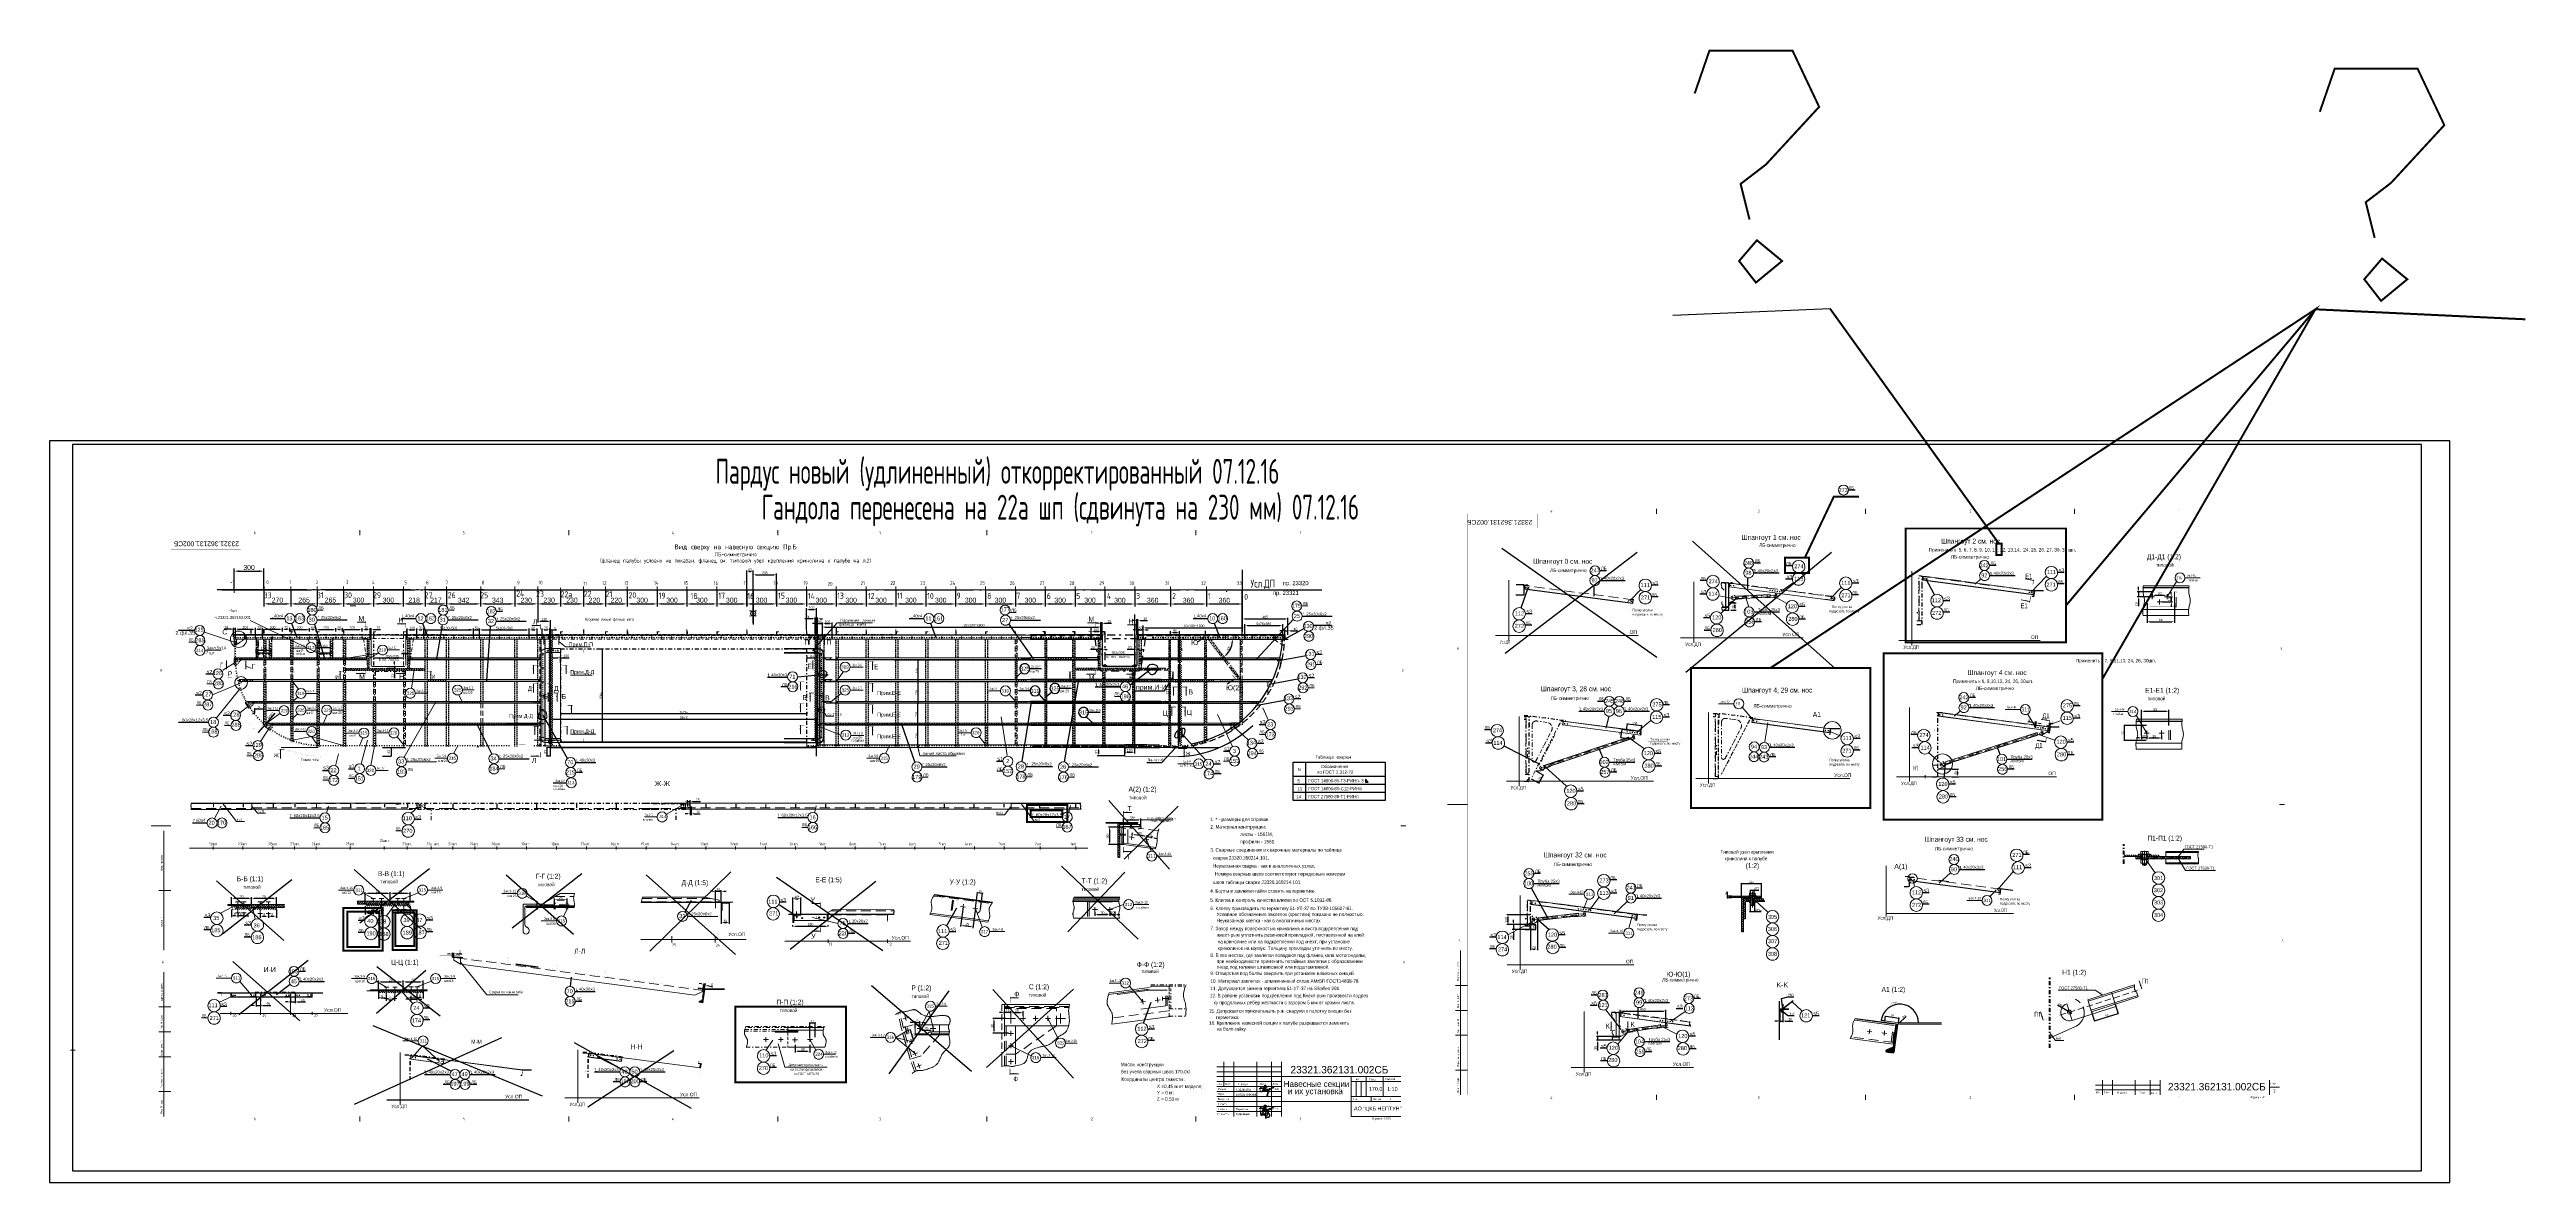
# Model space of a CAD drawing. Header units: millimetres. Extents: x 42007 to 66896, y -556 to 10827.
import ezdxf
from ezdxf.enums import TextEntityAlignment as Align

# ---------------------------------------------------------------- set-up
doc = ezdxf.new("R2010")
doc.units = ezdxf.units.MM
for name, pattern in [('DASH1', [150, 100, -50]), ('DASH2', [1040, 900, -60, 20, -60]), ('DASH5', [180, 80, -40, 20, -40]), ('DASH6', [20, 10, -10]), ('DASHED', [19.05, 12.7, -6.35]), ('K5LT32768', [0]), ('K5LT32769', [0]), ('K5LT32770', [0]), ('K5LT32773', [0]), ('K5LT32775', [0]), ('K5LT32778', [0]), ('K5LT32779', [0]), ('K5LT32780', [0]), ('K5LT32781', [90, 40, -20, 10, -20]), ('K5LT32782', [150, 100, -50]), ('K5LT32783', [75, 50, -25]), ('K5LT32784', [95.25, 63.5, -31.75]), ('K5LT32785', [95.25, 63.5, -31.75]), ('K5LT32786', [25.318241, 20.818241, -1.5, 1.5, -1.5]), ('K5LT32787', [28.574999, 19.049999, -3.175, 3.175, -3.175]), ('K5LT32788', [1040, 900, -60, 20, -60]), ('K5LT32789', [0]), ('K5LT32790', [520, 450, -30, 10, -30]), ('K5LT32791', [0]), ('K5LT32792', [0]), ('K5LT32793', [10, 5, -5]), ('K5LT32794', [0]), ('K5LT32795', [75, 50, -25]), ('K5LT32797', [95.25, 63.5, -31.75]), ('K5LT32798', [20, 10, -10]), ('K5LT32799', [95.25, 63.5, -31.75]), ('K5LT32800', [19.05, 12.7, -6.35]), ('K5LT32801', [300, 200, -100]), ('K5LT32802', [105, 70, -35]), ('K5LT32803', [45, 30, -15]), ('K5LT32804', [0]), ('K5LT32805', [0]), ('K5LT32808', [0]), ('K5LT32809', [0]), ('K5LT_BASIC', [0]), ('K5LT_THIN', [0])]:
    doc.linetypes.add(name, pattern=pattern)
doc.layers.get('Defpoints').update_dxf_attribs({"color": 250})
for name, color, linetype, lineweight in [('Default', 7, 'Continuous', 25), ('основные', 250, 'Continuous', 20), ('теоретические', 2, 'Continuous', 13)]:
    doc.layers.add(name, color=color, linetype=linetype, lineweight=lineweight)
doc.layers.add('pen_035', color=1, linetype='Continuous')
doc.layers.add('pen_7', color=1, linetype='Continuous')
doc.styles.add('3.5', font='txt.shx', dxfattribs={"height": 3.5})
doc.styles.add('5', font='txt.shx', dxfattribs={"height": 5})
doc.styles.add('KDIMTEXTSTYLE', font='GOST_AU.SHX', dxfattribs={"width": 0.96, "oblique": 15, "height": 5})
doc.styles.add('KTEXTSTYLE', font='GOST_AU.SHX', dxfattribs={"width": 0.96, "height": 5})
doc.styles.add('style5', font='arial.ttf', dxfattribs={"height": 3})
doc.dimstyles.new('ISO-10', dxfattribs={"dimscale": 10, "dimtxt": 2.5, "dimasz": 2.5, "dimexe": 1.25, "dimexo": 0, "dimtad": 1, "dimdec": 0, "dimtxsty": 'Standard', "dimcen": 2.5, "dimclrd": 7, "dimclre": 7, "dimclrt": 6, "dimadec": 0, "dimazin": 0, "dimtfac": 1, "dimtdec": 0, "dimtmove": 0, "dimatfit": 3, "dimfxl": 0, "dimarcsym": 0})
doc.dimstyles.new('KDIMSTYLE (1.00)', dxfattribs={"dimtxt": 5, "dimasz": 1, "dimexe": 2, "dimexo": 0, "dimgap": 1, "dimtad": 1, "dimtxsty": 'KDIMTEXTSTYLE', "dimsah": 1, "dimcen": 0, "dimdle": 1, "dimadec": 0, "dimazin": 0, "dimtfac": 0.667, "dimtmove": 0, "dimatfit": 3, "dimfxl": 0, "dimtvp": 1, "dimtolj": 1, "dimtzin": 0, "dimarcsym": 0})
doc.dimstyles.new('PB20', dxfattribs={"dimscale": 20, "dimtxt": 2.5, "dimasz": 2.5, "dimexe": 1.25, "dimexo": 0, "dimtad": 1, "dimdec": 0, "dimtxsty": 'Standard', "dimcen": 2.5, "dimclrd": 7, "dimclre": 7, "dimclrt": 4, "dimadec": 0, "dimazin": 0, "dimtfac": 1, "dimtdec": 0, "dimtmove": 0, "dimatfit": 3, "dimfxl": 0, "dimarcsym": 0})
pattern_1 = [(135, (50614.3363, 3365.0164), (-4.490128, -4.490128), [])]
pattern_2 = [(135, (50614.336, 3365.016), (-11.22532, -11.22532), [])]
pattern_3 = [(45, (50614.336, 3365.016), (-11.22532, 11.22532), [])]
pattern_4 = [(135, (48885.602, 4706.25), (-11.22532, -11.22532), [])]
pattern_5 = [(45, (48885.602, 4706.25), (-11.22532, 11.22532), []), (135, (48885.602, 4706.25), (-11.22532, -11.22532), [])]

# ---------------------------------------------------------------- blocks, each defined once
blk = doc.blocks.new('U14')
at = {"color": 7, "linetype": 'K5LT32809', "lineweight": 30}
blk.add_line((3620, -3263), (3611, -3281), dxfattribs=at)
for centre, radius, start, end in [((3670, -3216), 109, 176.1382, 198.0633), ((3579, -3247), 14.1, 104.8241, 165.3004), ((3775, -3342), 227, 142.6662, 156.0541), ((3496, -3285), 98.3, 21.2894, 31.9002), ((3635, -3316), 87.3, 83.6356, 114.4321), ((4120, -3238), 511, 174.2629, 184.7656), ((3637, -3247), 19.2, 281.5953, 65.0116), ((3571, -3184), 60.2, 268.7841, 297.7671), ((3593, -3239), 3.26, 90.393, 15.3563), ((3637, -3220), 45.6, 247.7508, 274.6031)]:
    blk.add_arc(centre, radius, start, end, dxfattribs=at)
blk.add_ellipse((3604, -3241), major_axis=(2.96, 7.91), ratio=0.38842, dxfattribs=at)
blk = doc.blocks.new('U15')
at = {"color": 7, "linetype": 'K5LT32773', "const_width": 0.18}
blk.add_lwpolyline([(3616, -3175, 0.000016), (3616, -3175)], format="xyb", dxfattribs=at)
at = {"color": 7, "linetype": 'K5LT32809', "lineweight": 30}
for centre, radius, start, end in [((4144, -3319), 565, 161.8115, 168.4948), ((3783, -3266), 201, 144.3756, 162.7303), ((3797, -3230), 196, 155.2902, 172.2467), ((4037, -3321), 449, 159.7159, 164.9632), ((3703, -3257), 79, 134.7642, 172.255), ((3647, -3202), 19.2, 162.5063, 184.9329), ((3716, -3243), 80, 105.2749, 139.36)]:
    blk.add_arc(centre, radius, start, end, dxfattribs=at)
blk.add_ellipse((3623, -3194), major_axis=(-4.5, -11.3), ratio=0.538386, dxfattribs=at)
blk.add_ellipse((3628, -3246), major_axis=(1.76, 4.8), ratio=0.477639, start_param=1.885532, end_param=4.669668, dxfattribs=at)
for points, knots in [([(3645, -3155), (3638, -3156), (3591, -3176), (3541, -3188), (3562, -3167), (3578, -3158), (3594, -3153), (3620, -3152), (3617, -3162), (3616, -3165)], [0, 0, 0, 0, 0.201771, 0.50051, 0.562136, 0.673015, 0.839951, 0.946109, 1, 1, 1, 1]), ([(3608, -3142), (3604, -3146), (3588, -3178), (3588, -3189), (3573, -3211), (3557, -3210), (3557, -3201), (3562, -3198), (3562, -3198)], [0, 0, 0, 0, 0.125691, 0.580603, 0.746787, 0.901558, 0.994376, 1, 1, 1, 1]), ([(3628, -3204), (3630, -3206), (3636, -3205), (3646, -3192), (3646, -3193)], [0, 0, 0, 0, 0.302609, 1, 1, 1, 1]), ([(3650, -3174), (3648, -3175), (3637, -3225), (3630, -3247), (3630, -3247)], [0, 0, 0, 0, 0.420622, 1, 1, 1, 1]), ([(3649, -3176), (3649, -3176), (3649, -3175), (3651, -3173), (3653, -3179), (3650, -3186), (3646, -3193)], [0, 0, 0, 0, 0.000556, 0.156509, 0.335593, 1, 1, 1, 1])]:
    blk.add_open_spline(points, degree=3, knots=knots, dxfattribs=at)
blk = doc.blocks.new('*D109')
at = {"color": 7, "lineweight": -2, "transparency": 16777216}
for p, q in [((50680, 1051), (50655, 1051)), ((50705, 995), (50705, 1064)), ((50705, 1051), (50751, 1051)), ((50751, 1016), (50751, 1064)), ((50776, 1051), (50801, 1051))]:
    blk.add_line(p, q, dxfattribs=at)
at = {"color": 7, "transparency": 16777216}
for points in [[(50680, 1055), (50680, 1047), (50705, 1051)], [(50776, 1055), (50776, 1047), (50751, 1051)]]:
    blk.add_solid(points, dxfattribs=at)
at = {"layer": 'Defpoints', "color": 0, "transparency": 16777216}
for p in [(50751, 1051), (50751, 1016), (50705, 995)]:
    blk.add_point(p, dxfattribs=at)
at = {"color": 6, "transparency": 16777216, "insert": (50728, 1070), "char_height": 25, "attachment_point": 5}
blk.add_mtext('\\H25.0;\\W0.965;\\Q0;\\Q0;8\\H25.0;\\W0.965;\\Q0;', dxfattribs=at)
blk = doc.blocks.new('*D110')
at = {"color": 7, "lineweight": -2, "transparency": 16777216}
for p, q in [((50751, 975), (50751, 962)), ((50776, 974), (50862, 974)), ((50887, 975), (50887, 962))]:
    blk.add_line(p, q, dxfattribs=at)
at = {"color": 7, "transparency": 16777216}
for points in [[(50776, 978), (50776, 970), (50751, 974)], [(50862, 978), (50862, 970), (50887, 974)]]:
    blk.add_solid(points, dxfattribs=at)
at = {"layer": 'Defpoints', "color": 0, "transparency": 16777216}
for p in [(50751, 975), (50887, 975), (50887, 974)]:
    blk.add_point(p, dxfattribs=at)
at = {"color": 6, "transparency": 16777216, "insert": (50819, 993), "char_height": 25, "attachment_point": 5}
blk.add_mtext('\\H25.0;\\W0.965;\\Q0;\\Q0;25\\H25.0;\\W0.965;\\Q0;', dxfattribs=at)
blk = doc.blocks.new('KDIMARROW_02')
blk.add_hatch(color=0).paths.add_polyline_path([(4, 0), (5, 1), (0, 0), (5, -1)])
at = {"color": 0, "linetype": 'K5LT_THIN', "lineweight": 18}
for p, q in [((0, 0), (-1, 0)), ((5, 1), (0, 0)), ((0, 0), (5, -1)), ((0, 0), (7, 0)), ((4, 0), (5, 1)), ((5, -1), (4, 0))]:
    blk.add_line(p, q, dxfattribs=at)
blk = doc.blocks.new('*D111')
at = {"color": 0, "lineweight": -2, "transparency": 16777216}
for p, q in [((50608, 1005), (50601, 1003)), ((50604, 1003), (50613, 968)), ((50618, 969), (50611, 967)), ((50613, 967), (50623, 934))]:
    blk.add_line(p, q, dxfattribs=at)
at = {"layer": 'Defpoints', "color": 0, "transparency": 16777216}
for p in [(50608, 1005), (50613, 967), (50618, 969)]:
    blk.add_point(p, dxfattribs=at)
at = {"color": 0, "lineweight": -2, "transparency": 16777216}
for p, rotation in [((50603, 1004), 105.6013441716773), ((50613, 967), 285.6013441716773)]:
    blk.add_blockref('KDIMARROW_02', p, dxfattribs=dict(at, rotation=rotation))
at = {"color": 7, "transparency": 16777216, "insert": (50634, 944), "char_height": 5, "attachment_point": 5, "rotation": 285.6013, "style": 'KDIMTEXTSTYLE'}
blk.add_mtext('\\A1;\\H25.0;\\W0.965;\\Q0;\\H25.0;\\W0.965;\\Q0;\\Q0;8', dxfattribs=at)
blk = doc.blocks.new('KDIMARROW_01')
blk.add_hatch(color=0).paths.add_polyline_path([(0, 0), (-5, 1), (-4, 0), (-5, -1)])
at = {"color": 0, "linetype": 'K5LT_THIN', "lineweight": 13}
for p, q in [((-4, 0), (-5, 1)), ((-5, 1), (0, 0)), ((0, 0), (-5, -1)), ((-5, -1), (-4, 0)), ((0, 0), (-1, 0))]:
    blk.add_line(p, q, dxfattribs=at)
blk = doc.blocks.new('*D112')
at = {"color": 0, "lineweight": -2, "transparency": 16777216}
for p, q in [((50655, 979), (50658, 980)), ((50656, 978), (50687, 867)), ((50686, 866), (50689, 867))]:
    blk.add_line(p, q, dxfattribs=at)
at = {"layer": 'Defpoints', "color": 0, "transparency": 16777216}
for p in [(50655, 979), (50686, 866), (50687, 866)]:
    blk.add_point(p, dxfattribs=at)
at = {"color": 0, "lineweight": -2, "transparency": 16777216}
for p, rotation in [((50656, 979), 105.5462464917629), ((50687, 866), 285.5462464917629)]:
    blk.add_blockref('KDIMARROW_01', p, dxfattribs=dict(at, rotation=rotation))
at = {"color": 7, "transparency": 16777216, "insert": (50685, 926), "char_height": 5, "attachment_point": 5, "rotation": 285.5462, "style": 'KDIMTEXTSTYLE'}
blk.add_mtext('\\A1;\\H25.0;\\W0.965;\\Q0;\\Q0;25\\H25.0;\\W0.965;\\Q0;', dxfattribs=at)
blk = doc.blocks.new('*D113')
at = {"color": 7, "lineweight": -2, "transparency": 16777216}
for p, q in [((51578, 1152), (51553, 1152)), ((51603, 1139), (51603, 1164)), ((51665, 1152), (51603, 1152)), ((51665, 1142), (51665, 1164)), ((51690, 1152), (51715, 1152))]:
    blk.add_line(p, q, dxfattribs=at)
at = {"color": 7, "transparency": 16777216}
for points in [[(51578, 1156), (51578, 1147), (51603, 1152)], [(51690, 1156), (51690, 1147), (51665, 1152)]]:
    blk.add_solid(points, dxfattribs=at)
at = {"layer": 'Defpoints', "color": 0, "transparency": 16777216}
for p in [(51603, 1152), (51603, 1139), (51665, 1142)]:
    blk.add_point(p, dxfattribs=at)
at = {"color": 6, "transparency": 16777216, "insert": (51634, 1170), "char_height": 25, "attachment_point": 5}
blk.add_mtext('\\H25.0;\\W0.965;\\Q0;\\H25.0;\\W0.965;\\Q0;\\Q0;12', dxfattribs=at)
blk = doc.blocks.new('*D114')
at = {"color": 7, "lineweight": -2, "transparency": 16777216}
for p, q in [((51665, 1152), (51665, 1164)), ((51690, 1152), (51765, 1152)), ((51790, 1117), (51790, 1164))]:
    blk.add_line(p, q, dxfattribs=at)
at = {"color": 7, "transparency": 16777216}
for points in [[(51690, 1156), (51690, 1147), (51665, 1152)], [(51765, 1156), (51765, 1147), (51790, 1152)]]:
    blk.add_solid(points, dxfattribs=at)
at = {"layer": 'Defpoints', "color": 0, "transparency": 16777216}
for p in [(51665, 1152), (51790, 1152), (51790, 1117)]:
    blk.add_point(p, dxfattribs=at)
at = {"color": 6, "transparency": 16777216, "insert": (51727, 1170), "char_height": 25, "attachment_point": 5}
blk.add_mtext('\\H25.0;\\W0.965;\\Q0;\\H25.0;\\W0.965;\\Q0;\\Q0;25', dxfattribs=at)
blk = doc.blocks.new('*D115')
at = {"color": 7, "lineweight": -2, "transparency": 16777216}
for p, q in [((51615, 1092), (51484, 1092)), ((51497, 1067), (51497, 967)), ((51642, 942), (51484, 942))]:
    blk.add_line(p, q, dxfattribs=at)
at = {"color": 7, "transparency": 16777216}
for points in [[(51492, 1067), (51501, 1067), (51497, 1092)], [(51492, 967), (51501, 967), (51497, 942)]]:
    blk.add_solid(points, dxfattribs=at)
at = {"layer": 'Defpoints', "color": 0, "transparency": 16777216}
for p in [(51615, 1092), (51497, 942), (51642, 942)]:
    blk.add_point(p, dxfattribs=at)
at = {"color": 6, "transparency": 16777216, "insert": (51478, 1017), "char_height": 25, "attachment_point": 5, "rotation": 90}
blk.add_mtext('\\H25.0;\\W0.965;\\Q0;\\H25.0;\\W0.965;\\Q0;\\Q0;30', dxfattribs=at)
blk = doc.blocks.new('*D116')
at = {"color": 7, "lineweight": -2, "transparency": 16777216}
for p, q in [((52885, 2939), (52888, 2958)), ((52911, 2941), (53009, 2925)), ((53033, 2913), (53036, 2933))]:
    blk.add_line(p, q, dxfattribs=at)
at = {"color": 7, "transparency": 16777216}
for points in [[(52911, 2946), (52910, 2937), (52886, 2946)], [(53010, 2929), (53009, 2920), (53034, 2920)]]:
    blk.add_solid(points, dxfattribs=at)
at = {"layer": 'Defpoints', "color": 0, "transparency": 16777216}
for p in [(52885, 2939), (53033, 2913), (53034, 2920)]:
    blk.add_point(p, dxfattribs=at)
at = {"color": 6, "transparency": 16777216, "insert": (52963, 2951), "char_height": 25, "attachment_point": 5, "rotation": 350.3268}
blk.add_mtext('\\H25.0;\\W0.965;\\Q0;\\H25.0;\\W0.965;\\Q0;\\Q0;30', dxfattribs=at)
blk = doc.blocks.new('*D117')
at = {"color": 7, "lineweight": -2, "transparency": 16777216}
for p, q in [((53009, 2924), (52985, 2929)), ((53033, 2913), (53036, 2932)), ((53034, 2920), (53084, 2910)), ((53083, 2904), (53086, 2922)), ((53108, 2905), (53133, 2900))]:
    blk.add_line(p, q, dxfattribs=at)
at = {"color": 7, "transparency": 16777216}
for points in [[(53010, 2928), (53009, 2920), (53034, 2920)], [(53109, 2909), (53108, 2901), (53084, 2910)]]:
    blk.add_solid(points, dxfattribs=at)
at = {"layer": 'Defpoints', "color": 0, "transparency": 16777216}
for p in [(53033, 2913), (53083, 2904), (53084, 2910)]:
    blk.add_point(p, dxfattribs=at)
at = {"color": 6, "transparency": 16777216, "insert": (53062, 2933), "char_height": 25, "attachment_point": 5, "rotation": 348.9285}
blk.add_mtext('\\H25.0;\\W0.965;\\Q0;\\H25.0;\\W0.965;\\Q0;\\Q0;10', dxfattribs=at)
blk = doc.blocks.new('*D118')
at = {"color": 7, "lineweight": -2, "transparency": 16777216}
for p, q in [((45180, 2220), (45180, 2137)), ((45205, 2150), (45235, 2150)), ((45260, 2181), (45260, 2137))]:
    blk.add_line(p, q, dxfattribs=at)
at = {"color": 7, "transparency": 16777216}
for points in [[(45205, 2154), (45205, 2146), (45180, 2150)], [(45235, 2154), (45235, 2146), (45260, 2150)]]:
    blk.add_solid(points, dxfattribs=at)
at = {"layer": 'Defpoints', "color": 0, "transparency": 16777216}
for p in [(45180, 2220), (45260, 2181), (45260, 2150)]:
    blk.add_point(p, dxfattribs=at)
at = {"color": 6, "transparency": 16777216, "insert": (45220, 2169), "char_height": 25, "attachment_point": 5}
blk.add_mtext('\\H25.0;\\W0.965;\\Q0;\\H25.0;\\W0.965;\\Q0;\\Q0;8', dxfattribs=at)
blk = doc.blocks.new('*D119')
at = {"color": 7, "lineweight": -2, "transparency": 16777216}
for p, q in [((45260, 2181), (45260, 2137)), ((45285, 2150), (45318, 2150)), ((45343, 2181), (45343, 2137))]:
    blk.add_line(p, q, dxfattribs=at)
at = {"color": 7, "transparency": 16777216}
for points in [[(45285, 2154), (45285, 2146), (45260, 2150)], [(45318, 2154), (45318, 2146), (45343, 2150)]]:
    blk.add_solid(points, dxfattribs=at)
at = {"layer": 'Defpoints', "color": 0, "transparency": 16777216}
for p in [(45260, 2181), (45343, 2181), (45343, 2150)]:
    blk.add_point(p, dxfattribs=at)
at = {"color": 6, "transparency": 16777216, "insert": (45302, 2169), "char_height": 25, "attachment_point": 5}
blk.add_mtext('\\H25.0;\\W0.965;\\Q0;\\H25.0;\\W0.965;\\Q0;\\Q0;8', dxfattribs=at)
blk = doc.blocks.new('*D120')
at = {"color": 7, "lineweight": -2, "transparency": 16777216}
for p, q in [((45482, 2154), (45457, 2154)), ((45507, 2188), (45507, 2142)), ((45507, 2154), (45567, 2154)), ((45567, 2188), (45567, 2142)), ((45592, 2154), (45617, 2154))]:
    blk.add_line(p, q, dxfattribs=at)
at = {"color": 7, "transparency": 16777216}
for points in [[(45482, 2159), (45482, 2150), (45507, 2154)], [(45592, 2159), (45592, 2150), (45567, 2154)]]:
    blk.add_solid(points, dxfattribs=at)
at = {"layer": 'Defpoints', "color": 0, "transparency": 16777216}
for p in [(45507, 2188), (45567, 2188), (45567, 2154)]:
    blk.add_point(p, dxfattribs=at)
at = {"color": 6, "transparency": 16777216, "insert": (45537, 2173), "char_height": 25, "attachment_point": 5}
blk.add_mtext('\\H25.0;\\W0.965;\\Q0;\\H25.0;\\W0.965;\\Q0;\\Q0;6', dxfattribs=at)
blk = doc.blocks.new('*D121')
at = {"color": 7, "lineweight": -2, "transparency": 16777216}
for p, q in [((45567, 2188), (45567, 2142)), ((45592, 2154), (45605, 2154)), ((45630, 2220), (45630, 2142))]:
    blk.add_line(p, q, dxfattribs=at)
at = {"color": 7, "transparency": 16777216}
for points in [[(45592, 2159), (45592, 2150), (45567, 2154)], [(45605, 2159), (45605, 2150), (45630, 2154)]]:
    blk.add_solid(points, dxfattribs=at)
at = {"layer": 'Defpoints', "color": 0, "transparency": 16777216}
for p in [(45567, 2188), (45630, 2220), (45630, 2154)]:
    blk.add_point(p, dxfattribs=at)
at = {"color": 6, "transparency": 16777216, "insert": (45599, 2173), "char_height": 25, "attachment_point": 5}
blk.add_mtext('\\H25.0;\\W0.965;\\Q0;\\H25.0;\\W0.965;\\Q0;\\Q0;6', dxfattribs=at)
blk = doc.blocks.new('*D122')
at = {"color": 7, "lineweight": -2, "transparency": 16777216}
for p, q in [((44207, 2148), (44207, 2104)), ((44261, 2116), (44232, 2116)), ((44286, 2186), (44286, 2104))]:
    blk.add_line(p, q, dxfattribs=at)
at = {"color": 7, "transparency": 16777216}
for points in [[(44232, 2120), (44232, 2112), (44207, 2116)], [(44261, 2120), (44261, 2112), (44286, 2116)]]:
    blk.add_solid(points, dxfattribs=at)
at = {"layer": 'Defpoints', "color": 0, "transparency": 16777216}
for p in [(44207, 2148), (44207, 2116), (44286, 2186)]:
    blk.add_point(p, dxfattribs=at)
at = {"color": 6, "transparency": 16777216, "insert": (44246, 2135), "char_height": 25, "attachment_point": 5}
blk.add_mtext('\\H25.0;\\W0.965;\\Q0;\\H25.0;\\W0.965;\\Q0;\\Q0;8', dxfattribs=at)
blk = doc.blocks.new('*D123')
at = {"color": 7, "lineweight": -2, "transparency": 16777216}
for p, q in [((44123, 2148), (44123, 2104)), ((44182, 2116), (44148, 2116)), ((44207, 2148), (44207, 2104))]:
    blk.add_line(p, q, dxfattribs=at)
at = {"color": 7, "transparency": 16777216}
for points in [[(44148, 2120), (44148, 2112), (44123, 2116)], [(44182, 2120), (44182, 2112), (44207, 2116)]]:
    blk.add_solid(points, dxfattribs=at)
at = {"layer": 'Defpoints', "color": 0, "transparency": 16777216}
for p in [(44123, 2148), (44123, 2116), (44207, 2148)]:
    blk.add_point(p, dxfattribs=at)
at = {"color": 6, "transparency": 16777216, "insert": (44165, 2135), "char_height": 25, "attachment_point": 5}
blk.add_mtext('\\H25.0;\\W0.965;\\Q0;\\H25.0;\\W0.965;\\Q0;\\Q0;8', dxfattribs=at)
blk = doc.blocks.new('*D124')
at = {"color": 7, "lineweight": -2, "transparency": 16777216}
for p, q in [((43875, 2121), (43850, 2121)), ((43900, 2154), (43900, 2108)), ((43960, 2121), (43900, 2121)), ((43960, 2154), (43960, 2108)), ((43985, 2121), (44010, 2121))]:
    blk.add_line(p, q, dxfattribs=at)
at = {"color": 7, "transparency": 16777216}
for points in [[(43875, 2125), (43875, 2117), (43900, 2121)], [(43985, 2125), (43985, 2117), (43960, 2121)]]:
    blk.add_solid(points, dxfattribs=at)
at = {"layer": 'Defpoints', "color": 0, "transparency": 16777216}
for p in [(43900, 2154), (43900, 2121), (43960, 2154)]:
    blk.add_point(p, dxfattribs=at)
at = {"color": 6, "transparency": 16777216, "insert": (43930, 2140), "char_height": 25, "attachment_point": 5}
blk.add_mtext('\\H25.0;\\W0.965;\\Q0;\\H25.0;\\W0.965;\\Q0;\\Q0;6', dxfattribs=at)
blk = doc.blocks.new('*D125')
at = {"color": 7, "lineweight": -2, "transparency": 16777216}
for p, q in [((43836, 2186), (43836, 2108)), ((43875, 2121), (43861, 2121)), ((43900, 2154), (43900, 2108))]:
    blk.add_line(p, q, dxfattribs=at)
at = {"color": 7, "transparency": 16777216}
for points in [[(43861, 2125), (43861, 2117), (43836, 2121)], [(43875, 2125), (43875, 2117), (43900, 2121)]]:
    blk.add_solid(points, dxfattribs=at)
at = {"layer": 'Defpoints', "color": 0, "transparency": 16777216}
for p in [(43836, 2186), (43836, 2121), (43900, 2154)]:
    blk.add_point(p, dxfattribs=at)
at = {"color": 6, "transparency": 16777216, "insert": (43868, 2140), "char_height": 25, "attachment_point": 5}
blk.add_mtext('\\H25.0;\\W0.965;\\Q0;\\H25.0;\\W0.965;\\Q0;\\Q0;6', dxfattribs=at)
blk = doc.blocks.new('*D126')
at = {"color": 7, "lineweight": -2, "transparency": 16777216}
for p, q in [((45430, 2270), (45430, 2361)), ((45455, 2349), (45605, 2349)), ((45630, 2260), (45630, 2361))]:
    blk.add_line(p, q, dxfattribs=at)
at = {"color": 7, "transparency": 16777216}
for points in [[(45455, 2353), (45455, 2344), (45430, 2349)], [(45605, 2353), (45605, 2344), (45630, 2349)]]:
    blk.add_solid(points, dxfattribs=at)
at = {"layer": 'Defpoints', "color": 0, "transparency": 16777216}
for p in [(45430, 2270), (45630, 2349), (45630, 2260)]:
    blk.add_point(p, dxfattribs=at)
at = {"color": 6, "transparency": 16777216, "insert": (45530, 2367), "char_height": 25, "attachment_point": 5}
blk.add_mtext('\\H25.0;\\W0.965;\\Q0;\\H25.0;\\W0.965;\\Q0;\\Q0;20', dxfattribs=at)
blk = doc.blocks.new('*D127')
at = {"color": 7, "lineweight": -2, "transparency": 16777216}
for p, q in [((43836, 2226), (43836, 2310)), ((44011, 2298), (43861, 2298)), ((44036, 2236), (44036, 2310))]:
    blk.add_line(p, q, dxfattribs=at)
at = {"color": 7, "transparency": 16777216}
for points in [[(43861, 2302), (43861, 2293), (43836, 2298)], [(44011, 2302), (44011, 2293), (44036, 2298)]]:
    blk.add_solid(points, dxfattribs=at)
at = {"layer": 'Defpoints', "color": 0, "transparency": 16777216}
for p in [(43836, 2298), (43836, 2226), (44036, 2236)]:
    blk.add_point(p, dxfattribs=at)
at = {"color": 6, "transparency": 16777216, "insert": (43936, 2316), "char_height": 25, "attachment_point": 5}
blk.add_mtext('\\H25.0;\\W0.965;\\Q0;\\H25.0;\\W0.965;\\Q0;\\Q0;20', dxfattribs=at)
blk = doc.blocks.new('*D128')
at = {"color": 7, "lineweight": -2, "transparency": 16777216}
for p, q in [((44036, 2273), (44036, 2309)), ((44261, 2297), (44061, 2297)), ((44286, 2206), (44286, 2309))]:
    blk.add_line(p, q, dxfattribs=at)
at = {"color": 7, "transparency": 16777216}
for points in [[(44061, 2301), (44061, 2293), (44036, 2297)], [(44261, 2301), (44261, 2293), (44286, 2297)]]:
    blk.add_solid(points, dxfattribs=at)
at = {"layer": 'Defpoints', "color": 0, "transparency": 16777216}
for p in [(44036, 2297), (44036, 2273), (44286, 2206)]:
    blk.add_point(p, dxfattribs=at)
at = {"color": 6, "transparency": 16777216, "insert": (44161, 2316), "char_height": 25, "attachment_point": 5}
blk.add_mtext('\\H25.0;\\W0.965;\\Q0;\\H25.0;\\W0.965;\\Q0;\\Q0;25', dxfattribs=at)
blk = doc.blocks.new('*D129')
at = {"color": 7, "lineweight": -2, "transparency": 16777216}
for p, q in [((45180, 2240), (45180, 2361)), ((45205, 2349), (45405, 2349)), ((45430, 2315), (45430, 2361))]:
    blk.add_line(p, q, dxfattribs=at)
at = {"color": 7, "transparency": 16777216}
for points in [[(45205, 2353), (45205, 2344), (45180, 2349)], [(45405, 2353), (45405, 2344), (45430, 2349)]]:
    blk.add_solid(points, dxfattribs=at)
at = {"layer": 'Defpoints', "color": 0, "transparency": 16777216}
for p in [(45430, 2349), (45430, 2315), (45180, 2240)]:
    blk.add_point(p, dxfattribs=at)
at = {"color": 6, "transparency": 16777216, "insert": (45305, 2367), "char_height": 25, "attachment_point": 5}
blk.add_mtext('\\H25.0;\\W0.965;\\Q0;\\H25.0;\\W0.965;\\Q0;\\Q0;25', dxfattribs=at)
blk = doc.blocks.new('*D130')
at = {"color": 7, "lineweight": -2, "transparency": 16777216}
for p, q in [((52799, 3015), (52799, 3100)), ((52824, 3088), (52949, 3088)), ((52974, 3015), (52974, 3100))]:
    blk.add_line(p, q, dxfattribs=at)
at = {"color": 7, "transparency": 16777216}
for points in [[(52824, 3092), (52824, 3083), (52799, 3088)], [(52949, 3092), (52949, 3083), (52974, 3088)]]:
    blk.add_solid(points, dxfattribs=at)
at = {"layer": 'Defpoints', "color": 0, "transparency": 16777216}
for p in [(52799, 3015), (52974, 3088), (52974, 3015)]:
    blk.add_point(p, dxfattribs=at)
at = {"color": 6, "transparency": 16777216, "insert": (52887, 3106), "char_height": 25, "attachment_point": 5}
blk.add_mtext('\\H25.0;\\W0.965;\\Q0;\\H25.0;\\W0.965;\\Q0;\\Q0;35\\H25.0;\\W0.965;\\Q0;\\Q0;*', dxfattribs=at)
blk = doc.blocks.new('*D131')
at = {"color": 7, "lineweight": -2, "transparency": 16777216}
for p, q in [((52799, 3015), (52647, 3015)), ((52660, 2863), (52660, 2990)), ((52799, 2838), (52647, 2838))]:
    blk.add_line(p, q, dxfattribs=at)
at = {"color": 7, "transparency": 16777216}
for points in [[(52655, 2990), (52664, 2990), (52660, 3015)], [(52655, 2863), (52664, 2863), (52660, 2838)]]:
    blk.add_solid(points, dxfattribs=at)
at = {"layer": 'Defpoints', "color": 0, "transparency": 16777216}
for p in [(52660, 3015), (52799, 3015), (52799, 2838)]:
    blk.add_point(p, dxfattribs=at)
at = {"color": 6, "transparency": 16777216, "insert": (52641, 2927), "char_height": 25, "attachment_point": 5, "rotation": 90}
blk.add_mtext('\\H25.0;\\W0.965;\\Q0;\\H25.0;\\W0.965;\\Q0;\\Q0;35\\H25.0;\\W0.965;\\Q0;\\Q0;*', dxfattribs=at)
blk = doc.blocks.new('*D132')
at = {"color": 7, "lineweight": -2, "transparency": 16777216}
for p, q in [((52512, 2161), (52512, 2124)), ((52537, 2137), (52637, 2137)), ((52662, 2161), (52662, 2124))]:
    blk.add_line(p, q, dxfattribs=at)
at = {"color": 7, "transparency": 16777216}
for points in [[(52537, 2141), (52537, 2132), (52512, 2137)], [(52637, 2141), (52637, 2132), (52662, 2137)]]:
    blk.add_solid(points, dxfattribs=at)
at = {"layer": 'Defpoints', "color": 0, "transparency": 16777216}
for p in [(52512, 2161), (52662, 2161), (52662, 2137)]:
    blk.add_point(p, dxfattribs=at)
at = {"color": 6, "transparency": 16777216, "insert": (52587, 2155), "char_height": 25, "attachment_point": 5}
blk.add_mtext('\\H25.0;\\W0.965;\\Q0;\\H25.0;\\W0.965;\\Q0;\\Q0;30', dxfattribs=at)
blk = doc.blocks.new('*D133')
at = {"color": 7, "lineweight": -2, "transparency": 16777216}
for p, q in [((52637, 2137), (52612, 2137)), ((52662, 2171), (52662, 2124)), ((52662, 2137), (52712, 2137)), ((52712, 2166), (52712, 2124)), ((52737, 2137), (52762, 2137))]:
    blk.add_line(p, q, dxfattribs=at)
at = {"color": 7, "transparency": 16777216}
for points in [[(52637, 2141), (52637, 2132), (52662, 2137)], [(52737, 2141), (52737, 2132), (52712, 2137)]]:
    blk.add_solid(points, dxfattribs=at)
at = {"layer": 'Defpoints', "color": 0, "transparency": 16777216}
for p in [(52662, 2171), (52712, 2166), (52712, 2137)]:
    blk.add_point(p, dxfattribs=at)
at = {"color": 6, "transparency": 16777216, "insert": (52687, 2155), "char_height": 25, "attachment_point": 5}
blk.add_mtext('\\H25.0;\\W0.965;\\Q0;\\H25.0;\\W0.965;\\Q0;\\Q0;10', dxfattribs=at)
blk = doc.blocks.new('*D134')
at = {"color": 7, "lineweight": -2, "transparency": 16777216}
for p, q in [((44082, 1308), (44082, 1210)), ((44057, 1223), (44032, 1223)), ((44082, 1223), (44128, 1223)), ((44128, 1243), (44128, 1210)), ((44153, 1223), (44231, 1223))]:
    blk.add_line(p, q, dxfattribs=at)
at = {"color": 7, "transparency": 16777216}
for points in [[(44057, 1227), (44057, 1219), (44082, 1223)], [(44153, 1227), (44153, 1219), (44128, 1223)]]:
    blk.add_solid(points, dxfattribs=at)
at = {"layer": 'Defpoints', "color": 0, "transparency": 16777216}
for p in [(44082, 1308), (44128, 1243), (44128, 1223)]:
    blk.add_point(p, dxfattribs=at)
at = {"color": 6, "transparency": 16777216, "insert": (44205, 1242), "char_height": 25, "attachment_point": 5}
blk.add_mtext('\\H25.0;\\W0.965;\\Q0;\\H25.0;\\W0.965;\\Q0;\\Q0;46', dxfattribs=at)
blk = doc.blocks.new('*D135')
at = {"color": 7, "lineweight": -2, "transparency": 16777216}
for p, q in [((44403, 1257), (44378, 1257)), ((44428, 1254), (44428, 1270)), ((44428, 1257), (44474, 1257)), ((44474, 1316), (44474, 1245)), ((44499, 1257), (44580, 1257))]:
    blk.add_line(p, q, dxfattribs=at)
at = {"color": 7, "transparency": 16777216}
for points in [[(44403, 1261), (44403, 1253), (44428, 1257)], [(44499, 1261), (44499, 1253), (44474, 1257)]]:
    blk.add_solid(points, dxfattribs=at)
at = {"layer": 'Defpoints', "color": 0, "transparency": 16777216}
for p in [(44428, 1254), (44474, 1316), (44474, 1257)]:
    blk.add_point(p, dxfattribs=at)
at = {"color": 6, "transparency": 16777216, "insert": (44553, 1276), "char_height": 25, "attachment_point": 5}
blk.add_mtext('\\H25.0;\\W0.965;\\Q0;\\H25.0;\\W0.965;\\Q0;\\Q0;46', dxfattribs=at)
blk = doc.blocks.new('*D136')
at = {"color": 0, "lineweight": -2, "transparency": 16777216}
for p, q in [((48549, 635), (48524, 639)), ((48544, 594), (48549, 637)), ((48548, 593), (48554, 637)), ((48553, 635), (48550, 635))]:
    blk.add_line(p, q, dxfattribs=at)
at = {"layer": 'Defpoints', "color": 0, "transparency": 16777216}
for p in [(48544, 594), (48548, 593), (48549, 635)]:
    blk.add_point(p, dxfattribs=at)
at = {"color": 0, "lineweight": -2, "transparency": 16777216}
for p, rotation in [((48549, 635), 172.4645031635251), ((48554, 635), 352.4645031635251)]:
    blk.add_blockref('KDIMARROW_02', p, dxfattribs=dict(at, rotation=rotation))
at = {"color": 7, "transparency": 16777216, "insert": (48532, 651), "char_height": 5, "attachment_point": 5, "rotation": 352.4645, "style": 'KDIMTEXTSTYLE'}
blk.add_mtext('\\A1;\\H25.0;\\W0.965;\\Q0;\\H25.0;\\W0.965;\\Q0;\\Q0;5', dxfattribs=at)
blk = doc.blocks.new('*D137')
at = {"color": 7, "lineweight": -2, "transparency": 16777216}
for p, q in [((48558, 1438), (48534, 1444)), ((48570, 1383), (48586, 1444)), ((48583, 1432), (48596, 1429)), ((48584, 1379), (48599, 1441)), ((48620, 1423), (48672, 1410))]:
    blk.add_line(p, q, dxfattribs=at)
at = {"color": 7, "transparency": 16777216}
for points in [[(48559, 1442), (48557, 1434), (48583, 1432)], [(48621, 1427), (48619, 1419), (48596, 1429)]]:
    blk.add_solid(points, dxfattribs=at)
at = {"layer": 'Defpoints', "color": 0, "transparency": 16777216}
for p in [(48570, 1383), (48584, 1379), (48596, 1429)]:
    blk.add_point(p, dxfattribs=at)
at = {"color": 6, "transparency": 16777216, "insert": (48663, 1431), "char_height": 25, "attachment_point": 5, "rotation": 345.9766}
blk.add_mtext('\\H25.0;\\W0.965;\\Q0;\\Q0;5\\H25.0;\\W0.965;\\Q0;', dxfattribs=at)
blk = doc.blocks.new('*D138')
at = {"color": 7, "lineweight": -2, "transparency": 16777216}
for p, q in [((46056, 1707), (46056, 1752)), ((46070, 1707), (46070, 1752)), ((46031, 1740), (46006, 1739)), ((46056, 1740), (46070, 1740)), ((46095, 1740), (46149, 1740))]:
    blk.add_line(p, q, dxfattribs=at)
at = {"color": 7, "transparency": 16777216}
for points in [[(46031, 1744), (46031, 1735), (46056, 1740)], [(46095, 1744), (46095, 1736), (46070, 1740)]]:
    blk.add_solid(points, dxfattribs=at)
at = {"layer": 'Defpoints', "color": 0, "transparency": 16777216}
for p in [(46056, 1707), (46070, 1740), (46070, 1707)]:
    blk.add_point(p, dxfattribs=at)
at = {"color": 6, "transparency": 16777216, "insert": (46134, 1759), "char_height": 25, "attachment_point": 5, "rotation": 0.2519}
blk.add_mtext('\\H25.0;\\W0.965;\\Q0;\\Q0;5\\H25.0;\\W0.965;\\Q0;', dxfattribs=at)
blk = doc.blocks.new('*D139')
at = {"color": 0, "lineweight": -2, "transparency": 16777216}
for p, q in [((49648, 905), (49648, 1051)), ((49649, 1049), (49699, 1049)), ((49700, 905), (49700, 1051))]:
    blk.add_line(p, q, dxfattribs=at)
at = {"layer": 'Defpoints', "color": 0, "transparency": 16777216}
for p in [(49700, 1049), (49648, 905), (49700, 905)]:
    blk.add_point(p, dxfattribs=at)
at = {"color": 0, "lineweight": -2, "transparency": 16777216, "rotation": 180}
blk.add_blockref('KDIMARROW_02', (49648, 1049), dxfattribs=at)
at = {"color": 0, "lineweight": -2, "transparency": 16777216}
blk.add_blockref('KDIMARROW_02', (49700, 1049), dxfattribs=at)
at = {"color": 7, "transparency": 16777216, "insert": (49674, 1063), "char_height": 5, "attachment_point": 5, "style": 'KDIMTEXTSTYLE'}
blk.add_mtext('\\A1;\\H25.0;\\W0.965;\\Q0;\\H25.0;\\W0.965;\\Q0;\\Q0;10', dxfattribs=at)
blk = doc.blocks.new('*D140')
at = {"color": 7, "lineweight": -2, "transparency": 16777216}
for p, q in [((45311, 1370), (45311, 1288)), ((45336, 1300), (45366, 1300)), ((45391, 1332), (45391, 1288))]:
    blk.add_line(p, q, dxfattribs=at)
at = {"color": 7, "transparency": 16777216}
for points in [[(45336, 1305), (45336, 1296), (45311, 1300)], [(45366, 1305), (45366, 1296), (45391, 1300)]]:
    blk.add_solid(points, dxfattribs=at)
at = {"layer": 'Defpoints', "color": 0, "transparency": 16777216}
for p in [(45311, 1370), (45391, 1332), (45391, 1300)]:
    blk.add_point(p, dxfattribs=at)
at = {"color": 6, "transparency": 16777216, "insert": (45351, 1319), "char_height": 25, "attachment_point": 5}
blk.add_mtext('\\H25.0;\\W0.965;\\Q0;\\Q0;6\\H25.0;\\W0.965;\\Q0;', dxfattribs=at)
blk = doc.blocks.new('*D141')
at = {"color": 7, "lineweight": -2, "transparency": 16777216}
for p, q in [((45391, 1312), (45391, 1268)), ((45416, 1280), (45449, 1280)), ((45474, 1312), (45474, 1268))]:
    blk.add_line(p, q, dxfattribs=at)
at = {"color": 7, "transparency": 16777216}
for points in [[(45416, 1285), (45416, 1276), (45391, 1280)], [(45449, 1285), (45449, 1276), (45474, 1280)]]:
    blk.add_solid(points, dxfattribs=at)
at = {"layer": 'Defpoints', "color": 0, "transparency": 16777216}
for p in [(45391, 1312), (45474, 1312), (45474, 1280)]:
    blk.add_point(p, dxfattribs=at)
at = {"color": 6, "transparency": 16777216, "insert": (45433, 1299), "char_height": 25, "attachment_point": 5}
blk.add_mtext('\\H25.0;\\W0.965;\\Q0;\\Q0;6\\H25.0;\\W0.965;\\Q0;', dxfattribs=at)
blk = doc.blocks.new('*D142')
at = {"color": 7, "lineweight": -2, "transparency": 16777216}
for p, q in [((45613, 1285), (45588, 1285)), ((45638, 1318), (45638, 1273)), ((45638, 1285), (45698, 1285)), ((45698, 1318), (45698, 1273)), ((45723, 1285), (45748, 1285))]:
    blk.add_line(p, q, dxfattribs=at)
at = {"color": 7, "transparency": 16777216}
for points in [[(45613, 1289), (45613, 1281), (45638, 1285)], [(45723, 1289), (45723, 1281), (45698, 1285)]]:
    blk.add_solid(points, dxfattribs=at)
at = {"layer": 'Defpoints', "color": 0, "transparency": 16777216}
for p in [(45638, 1318), (45698, 1318), (45698, 1285)]:
    blk.add_point(p, dxfattribs=at)
at = {"color": 6, "transparency": 16777216, "insert": (45668, 1304), "char_height": 25, "attachment_point": 5}
blk.add_mtext('\\H25.0;\\W0.965;\\Q0;\\H25.0;\\W0.965;\\Q0;\\Q0;6', dxfattribs=at)
blk = doc.blocks.new('*D143')
at = {"color": 7, "lineweight": -2, "transparency": 16777216}
for p, q in [((45698, 1338), (45698, 1293)), ((45723, 1305), (45736, 1305)), ((45761, 1370), (45761, 1293))]:
    blk.add_line(p, q, dxfattribs=at)
at = {"color": 7, "transparency": 16777216}
for points in [[(45723, 1309), (45723, 1301), (45698, 1305)], [(45736, 1309), (45736, 1301), (45761, 1305)]]:
    blk.add_solid(points, dxfattribs=at)
at = {"layer": 'Defpoints', "color": 0, "transparency": 16777216}
for p in [(45698, 1338), (45761, 1370), (45761, 1305)]:
    blk.add_point(p, dxfattribs=at)
at = {"color": 6, "transparency": 16777216, "insert": (45730, 1324), "char_height": 25, "attachment_point": 5}
blk.add_mtext('\\H25.0;\\W0.965;\\Q0;\\H25.0;\\W0.965;\\Q0;\\Q0;6', dxfattribs=at)
blk = doc.blocks.new('*D144')
at = {"color": 7, "lineweight": -2, "transparency": 16777216}
for p, q in [((45561, 1380), (45561, 1472)), ((45586, 1459), (45736, 1459)), ((45761, 1370), (45761, 1472))]:
    blk.add_line(p, q, dxfattribs=at)
at = {"color": 7, "transparency": 16777216}
for points in [[(45586, 1463), (45586, 1455), (45561, 1459)], [(45736, 1463), (45736, 1455), (45761, 1459)]]:
    blk.add_solid(points, dxfattribs=at)
at = {"layer": 'Defpoints', "color": 0, "transparency": 16777216}
for p in [(45561, 1380), (45761, 1459), (45761, 1370)]:
    blk.add_point(p, dxfattribs=at)
at = {"color": 6, "transparency": 16777216, "insert": (45661, 1478), "char_height": 25, "attachment_point": 5}
blk.add_mtext('\\H25.0;\\W0.965;\\Q0;\\H25.0;\\W0.965;\\Q0;\\Q0;20', dxfattribs=at)
blk = doc.blocks.new('*D145')
at = {"color": 7, "lineweight": -2, "transparency": 16777216}
for p, q in [((45311, 1370), (45311, 1472)), ((45336, 1459), (45536, 1459)), ((45561, 1426), (45561, 1472))]:
    blk.add_line(p, q, dxfattribs=at)
at = {"color": 7, "transparency": 16777216}
for points in [[(45336, 1463), (45336, 1455), (45311, 1459)], [(45536, 1463), (45536, 1455), (45561, 1459)]]:
    blk.add_solid(points, dxfattribs=at)
at = {"layer": 'Defpoints', "color": 0, "transparency": 16777216}
for p in [(45311, 1370), (45561, 1459), (45561, 1426)]:
    blk.add_point(p, dxfattribs=at)
at = {"color": 6, "transparency": 16777216, "insert": (45436, 1478), "char_height": 25, "attachment_point": 5}
blk.add_mtext('\\H25.0;\\W0.965;\\Q0;\\Q0;20\\H25.0;\\W0.965;\\Q0;', dxfattribs=at)
blk = doc.blocks.new('*D146')
at = {"color": 7, "lineweight": -2, "transparency": 16777216}
for p, q in [((53272, 5400), (53272, 5231)), ((53322, 5256), (53582, 5256)), ((53632, 5400), (53632, 5231))]:
    blk.add_line(p, q, dxfattribs=at)
at = {"color": 7, "transparency": 16777216}
for points in [[(53322, 5264), (53322, 5247), (53272, 5256)], [(53582, 5264), (53582, 5247), (53632, 5256)]]:
    blk.add_solid(points, dxfattribs=at)
at = {"layer": 'Defpoints', "color": 0, "transparency": 16777216}
for p in [(53272, 5400), (53632, 5400), (53632, 5256)]:
    blk.add_point(p, dxfattribs=at)
at = {"color": 4, "transparency": 16777216, "insert": (53452, 5293), "char_height": 50, "attachment_point": 5}
blk.add_mtext('360', dxfattribs=at)
blk = doc.blocks.new('*D147')
at = {"color": 7, "lineweight": -2, "transparency": 16777216}
for p, q in [((53632, 5400), (53632, 5231)), ((53682, 5256), (53942, 5256)), ((53992, 5400), (53992, 5231))]:
    blk.add_line(p, q, dxfattribs=at)
at = {"color": 7, "transparency": 16777216}
for points in [[(53682, 5264), (53682, 5247), (53632, 5256)], [(53942, 5264), (53942, 5247), (53992, 5256)]]:
    blk.add_solid(points, dxfattribs=at)
at = {"layer": 'Defpoints', "color": 0, "transparency": 16777216}
for p in [(53632, 5400), (53992, 5400), (53992, 5256)]:
    blk.add_point(p, dxfattribs=at)
at = {"color": 4, "transparency": 16777216, "insert": (53812, 5293), "char_height": 50, "attachment_point": 5}
blk.add_mtext('360', dxfattribs=at)
blk = doc.blocks.new('*D148')
at = {"color": 0, "lineweight": -2, "transparency": 16777216}
for p, q in [((51310, 2198), (51332, 2359)), ((51332, 2356), (51380, 2350)), ((51360, 2191), (51381, 2352))]:
    blk.add_line(p, q, dxfattribs=at)
at = {"layer": 'Defpoints', "color": 0, "transparency": 16777216}
for p in [(51381, 2350), (51310, 2198), (51360, 2191)]:
    blk.add_point(p, dxfattribs=at)
at = {"color": 0, "lineweight": -2, "transparency": 16777216}
for p, rotation in [((51331, 2357), 172.4636711767954), ((51381, 2350), 352.4636711767954)]:
    blk.add_blockref('KDIMARROW_02', p, dxfattribs=dict(at, rotation=rotation))
at = {"color": 7, "transparency": 16777216, "insert": (51358, 2367), "char_height": 5, "attachment_point": 5, "rotation": 352.4637, "style": 'KDIMTEXTSTYLE'}
blk.add_mtext('\\A1;\\H25.0;\\W0.965;\\Q0;\\H25.0;\\W0.965;\\Q0;\\Q0;10', dxfattribs=at)
blk = doc.blocks.new('*D149')
at = {"color": 7, "lineweight": -2, "transparency": 16777216}
for p, q in [((51186, 2214), (51160, 2016)), ((51187, 2025), (51261, 2015)), ((51310, 2198), (51284, 1999))]:
    blk.add_line(p, q, dxfattribs=at)
at = {"color": 7, "transparency": 16777216}
for points in [[(51187, 2029), (51186, 2021), (51162, 2028)], [(51261, 2019), (51260, 2011), (51286, 2012)]]:
    blk.add_solid(points, dxfattribs=at)
at = {"layer": 'Defpoints', "color": 0, "transparency": 16777216}
for p in [(51186, 2214), (51286, 2012), (51310, 2198)]:
    blk.add_point(p, dxfattribs=at)
at = {"color": 6, "transparency": 16777216, "insert": (51230, 2038), "char_height": 25, "attachment_point": 5, "rotation": 352.4597}
blk.add_mtext('\\H25.0;\\W0.965;\\Q0;\\H25.0;\\W0.965;\\Q0;\\Q0;25', dxfattribs=at)
blk = doc.blocks.new('*D152')
at = {"color": 7, "lineweight": -2, "transparency": 16777216}
for p, q in [((49498, 825), (49498, 750)), ((49523, 763), (49623, 763)), ((49648, 825), (49648, 750))]:
    blk.add_line(p, q, dxfattribs=at)
at = {"color": 7, "transparency": 16777216}
for points in [[(49523, 767), (49523, 759), (49498, 763)], [(49623, 767), (49623, 759), (49648, 763)]]:
    blk.add_solid(points, dxfattribs=at)
at = {"layer": 'Defpoints', "color": 0, "transparency": 16777216}
for p in [(49498, 825), (49648, 825), (49648, 763)]:
    blk.add_point(p, dxfattribs=at)
at = {"color": 6, "transparency": 16777216, "insert": (49576, 782), "char_height": 25, "attachment_point": 5}
blk.add_mtext('30', dxfattribs=at)
blk = doc.blocks.new('*D183')
at = {"color": 7, "lineweight": -2, "transparency": 16777216}
for p, q in [((47082, 2251), (47082, 2297)), ((47107, 2284), (47182, 2284)), ((47207, 2251), (47207, 2297))]:
    blk.add_line(p, q, dxfattribs=at)
at = {"color": 7, "transparency": 16777216}
for points in [[(47107, 2288), (47107, 2280), (47082, 2284)], [(47182, 2288), (47182, 2280), (47207, 2284)]]:
    blk.add_solid(points, dxfattribs=at)
at = {"layer": 'Defpoints', "color": 0, "transparency": 16777216}
for p in [(47082, 2251), (47207, 2284), (47207, 2251)]:
    blk.add_point(p, dxfattribs=at)
at = {"color": 6, "transparency": 16777216, "insert": (47145, 2303), "char_height": 25, "attachment_point": 5}
blk.add_mtext('25', dxfattribs=at)
blk = doc.blocks.new('*D184')
at = {"color": 7, "lineweight": -2, "transparency": 16777216}
for p, q in [((44162, 5400), (44162, 5232)), ((44212, 5257), (44382, 5257)), ((44432, 5400), (44432, 5232))]:
    blk.add_line(p, q, dxfattribs=at)
at = {"color": 7, "transparency": 16777216}
for points in [[(44212, 5265), (44212, 5249), (44162, 5257)], [(44382, 5265), (44382, 5249), (44432, 5257)]]:
    blk.add_solid(points, dxfattribs=at)
at = {"layer": 'Defpoints', "color": 0, "transparency": 16777216}
for p in [(44162, 5400), (44432, 5400), (44432, 5257)]:
    blk.add_point(p, dxfattribs=at)
at = {"color": 4, "transparency": 16777216, "insert": (44297, 5295), "char_height": 50, "attachment_point": 5}
blk.add_mtext('270', dxfattribs=at)
blk = doc.blocks.new('*D185')
at = {"color": 7, "lineweight": -2, "transparency": 16777216}
for p, q in [((44432, 5400), (44432, 5232)), ((44482, 5257), (44647, 5257)), ((44697, 5400), (44697, 5232))]:
    blk.add_line(p, q, dxfattribs=at)
at = {"color": 7, "transparency": 16777216}
for points in [[(44482, 5265), (44482, 5249), (44432, 5257)], [(44647, 5265), (44647, 5249), (44697, 5257)]]:
    blk.add_solid(points, dxfattribs=at)
at = {"layer": 'Defpoints', "color": 0, "transparency": 16777216}
for p in [(44432, 5400), (44697, 5400), (44697, 5257)]:
    blk.add_point(p, dxfattribs=at)
at = {"color": 4, "transparency": 16777216, "insert": (44565, 5295), "char_height": 50, "attachment_point": 5}
blk.add_mtext('265', dxfattribs=at)
blk = doc.blocks.new('*D186')
at = {"color": 7, "lineweight": -2, "transparency": 16777216}
for p, q in [((44697, 5400), (44697, 5232)), ((44747, 5257), (44912, 5257)), ((44962, 5400), (44962, 5232))]:
    blk.add_line(p, q, dxfattribs=at)
at = {"color": 7, "transparency": 16777216}
for points in [[(44747, 5265), (44747, 5249), (44697, 5257)], [(44912, 5265), (44912, 5249), (44962, 5257)]]:
    blk.add_solid(points, dxfattribs=at)
at = {"layer": 'Defpoints', "color": 0, "transparency": 16777216}
for p in [(44697, 5400), (44962, 5400), (44962, 5257)]:
    blk.add_point(p, dxfattribs=at)
at = {"color": 4, "transparency": 16777216, "insert": (44830, 5295), "char_height": 50, "attachment_point": 5}
blk.add_mtext('265', dxfattribs=at)
blk = doc.blocks.new('*D187')
at = {"color": 7, "lineweight": -2, "transparency": 16777216}
for p, q in [((44962, 5400), (44962, 5232)), ((45012, 5257), (45212, 5257)), ((45262, 5400), (45262, 5232))]:
    blk.add_line(p, q, dxfattribs=at)
at = {"color": 7, "transparency": 16777216}
for points in [[(45012, 5265), (45012, 5249), (44962, 5257)], [(45212, 5265), (45212, 5249), (45262, 5257)]]:
    blk.add_solid(points, dxfattribs=at)
at = {"layer": 'Defpoints', "color": 0, "transparency": 16777216}
for p in [(44962, 5400), (45262, 5400), (45262, 5257)]:
    blk.add_point(p, dxfattribs=at)
at = {"color": 4, "transparency": 16777216, "insert": (45112, 5295), "char_height": 50, "attachment_point": 5}
blk.add_mtext('300', dxfattribs=at)
blk = doc.blocks.new('*D188')
at = {"color": 7, "lineweight": -2, "transparency": 16777216}
for p, q in [((45262, 5400), (45262, 5232)), ((45512, 5257), (45312, 5257)), ((45562, 5400), (45562, 5232))]:
    blk.add_line(p, q, dxfattribs=at)
at = {"color": 7, "transparency": 16777216}
for points in [[(45312, 5265), (45312, 5249), (45262, 5257)], [(45512, 5265), (45512, 5249), (45562, 5257)]]:
    blk.add_solid(points, dxfattribs=at)
at = {"layer": 'Defpoints', "color": 0, "transparency": 16777216}
for p in [(45262, 5400), (45262, 5257), (45562, 5400)]:
    blk.add_point(p, dxfattribs=at)
at = {"color": 4, "transparency": 16777216, "insert": (45412, 5295), "char_height": 50, "attachment_point": 5}
blk.add_mtext('300', dxfattribs=at)
blk = doc.blocks.new('*D189')
at = {"color": 7, "lineweight": -2, "transparency": 16777216}
for p, q in [((45562, 5400), (45562, 5232)), ((45612, 5257), (45730, 5257)), ((45780, 5400), (45780, 5232))]:
    blk.add_line(p, q, dxfattribs=at)
at = {"color": 7, "transparency": 16777216}
for points in [[(45612, 5265), (45612, 5249), (45562, 5257)], [(45730, 5265), (45730, 5249), (45780, 5257)]]:
    blk.add_solid(points, dxfattribs=at)
at = {"layer": 'Defpoints', "color": 0, "transparency": 16777216}
for p in [(45562, 5400), (45780, 5400), (45780, 5257)]:
    blk.add_point(p, dxfattribs=at)
at = {"color": 4, "transparency": 16777216, "insert": (45671, 5295), "char_height": 50, "attachment_point": 5}
blk.add_mtext('218', dxfattribs=at)
blk = doc.blocks.new('*D190')
at = {"color": 7, "lineweight": -2, "transparency": 16777216}
for p, q in [((45780, 5400), (45780, 5232)), ((45830, 5257), (45947, 5257)), ((45997, 5400), (45997, 5232))]:
    blk.add_line(p, q, dxfattribs=at)
at = {"color": 7, "transparency": 16777216}
for points in [[(45830, 5265), (45830, 5249), (45780, 5257)], [(45947, 5265), (45947, 5249), (45997, 5257)]]:
    blk.add_solid(points, dxfattribs=at)
at = {"layer": 'Defpoints', "color": 0, "transparency": 16777216}
for p in [(45780, 5400), (45997, 5400), (45997, 5257)]:
    blk.add_point(p, dxfattribs=at)
at = {"color": 4, "transparency": 16777216, "insert": (45889, 5295), "char_height": 50, "attachment_point": 5}
blk.add_mtext('217', dxfattribs=at)
blk = doc.blocks.new('*D191')
at = {"color": 7, "lineweight": -2, "transparency": 16777216}
for p, q in [((45997, 5400), (45997, 5232)), ((46047, 5257), (46289, 5257)), ((46339, 5400), (46339, 5232))]:
    blk.add_line(p, q, dxfattribs=at)
at = {"color": 7, "transparency": 16777216}
for points in [[(46047, 5265), (46047, 5249), (45997, 5257)], [(46289, 5265), (46289, 5249), (46339, 5257)]]:
    blk.add_solid(points, dxfattribs=at)
at = {"layer": 'Defpoints', "color": 0, "transparency": 16777216}
for p in [(45997, 5400), (46339, 5400), (46339, 5257)]:
    blk.add_point(p, dxfattribs=at)
at = {"color": 4, "transparency": 16777216, "insert": (46168, 5294), "char_height": 50, "attachment_point": 5}
blk.add_mtext('342', dxfattribs=at)
blk = doc.blocks.new('*D192')
at = {"color": 7, "lineweight": -2, "transparency": 16777216}
for p, q in [((46339, 5400), (46339, 5232)), ((46389, 5257), (46632, 5257)), ((46682, 5400), (46682, 5232))]:
    blk.add_line(p, q, dxfattribs=at)
at = {"color": 7, "transparency": 16777216}
for points in [[(46389, 5265), (46389, 5249), (46339, 5257)], [(46632, 5265), (46632, 5249), (46682, 5257)]]:
    blk.add_solid(points, dxfattribs=at)
at = {"layer": 'Defpoints', "color": 0, "transparency": 16777216}
for p in [(46339, 5400), (46682, 5400), (46682, 5257)]:
    blk.add_point(p, dxfattribs=at)
at = {"color": 4, "transparency": 16777216, "insert": (46511, 5294), "char_height": 50, "attachment_point": 5}
blk.add_mtext('343', dxfattribs=at)
blk = doc.blocks.new('*D193')
at = {"color": 7, "lineweight": -2, "transparency": 16777216}
for p, q in [((46682, 5400), (46682, 5232)), ((46732, 5257), (46862, 5257)), ((46912, 5400), (46912, 5232))]:
    blk.add_line(p, q, dxfattribs=at)
at = {"color": 7, "transparency": 16777216}
for points in [[(46732, 5265), (46732, 5249), (46682, 5257)], [(46862, 5265), (46862, 5249), (46912, 5257)]]:
    blk.add_solid(points, dxfattribs=at)
at = {"layer": 'Defpoints', "color": 0, "transparency": 16777216}
for p in [(46682, 5400), (46912, 5400), (46912, 5257)]:
    blk.add_point(p, dxfattribs=at)
at = {"color": 4, "transparency": 16777216, "insert": (46797, 5294), "char_height": 50, "attachment_point": 5}
blk.add_mtext('230', dxfattribs=at)
blk = doc.blocks.new('*D194')
at = {"color": 7, "lineweight": -2, "transparency": 16777216}
for p, q in [((47142, 5400), (47142, 5232)), ((47192, 5257), (47322, 5257)), ((47372, 5400), (47372, 5232))]:
    blk.add_line(p, q, dxfattribs=at)
at = {"color": 7, "transparency": 16777216}
for points in [[(47192, 5265), (47192, 5249), (47142, 5257)], [(47322, 5265), (47322, 5249), (47372, 5257)]]:
    blk.add_solid(points, dxfattribs=at)
at = {"layer": 'Defpoints', "color": 0, "transparency": 16777216}
for p in [(47142, 5400), (47372, 5400), (47372, 5257)]:
    blk.add_point(p, dxfattribs=at)
at = {"color": 4, "transparency": 16777216, "insert": (47257, 5294), "char_height": 50, "attachment_point": 5}
blk.add_mtext('230', dxfattribs=at)
blk = doc.blocks.new('*D195')
at = {"color": 7, "lineweight": -2, "transparency": 16777216}
for p, q in [((47372, 5400), (47372, 5232)), ((47422, 5257), (47542, 5257)), ((47592, 5400), (47592, 5232))]:
    blk.add_line(p, q, dxfattribs=at)
at = {"color": 7, "transparency": 16777216}
for points in [[(47422, 5265), (47422, 5248), (47372, 5257)], [(47542, 5265), (47542, 5248), (47592, 5257)]]:
    blk.add_solid(points, dxfattribs=at)
at = {"layer": 'Defpoints', "color": 0, "transparency": 16777216}
for p in [(47372, 5400), (47592, 5400), (47592, 5257)]:
    blk.add_point(p, dxfattribs=at)
at = {"color": 4, "transparency": 16777216, "insert": (47482, 5294), "char_height": 50, "attachment_point": 5}
blk.add_mtext('220', dxfattribs=at)
blk = doc.blocks.new('*D196')
at = {"color": 7, "lineweight": -2, "transparency": 16777216}
for p, q in [((47592, 5368), (47592, 5232)), ((47642, 5257), (47762, 5257)), ((47812, 5400), (47812, 5232))]:
    blk.add_line(p, q, dxfattribs=at)
at = {"color": 7, "transparency": 16777216}
for points in [[(47642, 5265), (47642, 5248), (47592, 5257)], [(47762, 5265), (47762, 5248), (47812, 5257)]]:
    blk.add_solid(points, dxfattribs=at)
at = {"layer": 'Defpoints', "color": 0, "transparency": 16777216}
for p in [(47592, 5368), (47812, 5400), (47812, 5257)]:
    blk.add_point(p, dxfattribs=at)
at = {"color": 4, "transparency": 16777216, "insert": (47702, 5294), "char_height": 50, "attachment_point": 5}
blk.add_mtext('220', dxfattribs=at)
blk = doc.blocks.new('*D197')
at = {"color": 7, "lineweight": -2, "transparency": 16777216}
for p, q in [((47812, 5400), (47812, 5232)), ((47862, 5257), (48062, 5257)), ((48112, 5400), (48112, 5232))]:
    blk.add_line(p, q, dxfattribs=at)
at = {"color": 7, "transparency": 16777216}
for points in [[(47862, 5265), (47862, 5248), (47812, 5257)], [(48062, 5265), (48062, 5248), (48112, 5257)]]:
    blk.add_solid(points, dxfattribs=at)
at = {"layer": 'Defpoints', "color": 0, "transparency": 16777216}
for p in [(47812, 5400), (48112, 5400), (48112, 5257)]:
    blk.add_point(p, dxfattribs=at)
at = {"color": 4, "transparency": 16777216, "insert": (47962, 5294), "char_height": 50, "attachment_point": 5}
blk.add_mtext('300', dxfattribs=at)
blk = doc.blocks.new('*D198')
at = {"color": 7, "lineweight": -2, "transparency": 16777216}
for p, q in [((48112, 5400), (48112, 5232)), ((48162, 5257), (48362, 5257)), ((48412, 5400), (48412, 5232))]:
    blk.add_line(p, q, dxfattribs=at)
at = {"color": 7, "transparency": 16777216}
for points in [[(48162, 5265), (48162, 5248), (48112, 5257)], [(48362, 5265), (48362, 5248), (48412, 5257)]]:
    blk.add_solid(points, dxfattribs=at)
at = {"layer": 'Defpoints', "color": 0, "transparency": 16777216}
for p in [(48112, 5400), (48412, 5400), (48412, 5257)]:
    blk.add_point(p, dxfattribs=at)
at = {"color": 4, "transparency": 16777216, "insert": (48262, 5294), "char_height": 50, "attachment_point": 5}
blk.add_mtext('300', dxfattribs=at)
blk = doc.blocks.new('*D199')
at = {"color": 7, "lineweight": -2, "transparency": 16777216}
for p, q in [((48412, 5400), (48412, 5231)), ((48462, 5256), (48662, 5256)), ((48712, 5400), (48712, 5231))]:
    blk.add_line(p, q, dxfattribs=at)
at = {"color": 7, "transparency": 16777216}
for points in [[(48462, 5265), (48462, 5248), (48412, 5256)], [(48662, 5265), (48662, 5248), (48712, 5256)]]:
    blk.add_solid(points, dxfattribs=at)
at = {"layer": 'Defpoints', "color": 0, "transparency": 16777216}
for p in [(48412, 5400), (48712, 5400), (48712, 5256)]:
    blk.add_point(p, dxfattribs=at)
at = {"color": 4, "transparency": 16777216, "insert": (48562, 5294), "char_height": 50, "attachment_point": 5}
blk.add_mtext('300', dxfattribs=at)
blk = doc.blocks.new('*D200')
at = {"color": 7, "lineweight": -2, "transparency": 16777216}
for p, q in [((48712, 5400), (48712, 5231)), ((48762, 5256), (48962, 5256)), ((49012, 5400), (49012, 5231))]:
    blk.add_line(p, q, dxfattribs=at)
at = {"color": 7, "transparency": 16777216}
for points in [[(48762, 5265), (48762, 5248), (48712, 5256)], [(48962, 5265), (48962, 5248), (49012, 5256)]]:
    blk.add_solid(points, dxfattribs=at)
at = {"layer": 'Defpoints', "color": 0, "transparency": 16777216}
for p in [(48712, 5400), (49012, 5400), (49012, 5256)]:
    blk.add_point(p, dxfattribs=at)
at = {"color": 4, "transparency": 16777216, "insert": (48862, 5294), "char_height": 50, "attachment_point": 5}
blk.add_mtext('300', dxfattribs=at)
blk = doc.blocks.new('*D201')
at = {"color": 7, "lineweight": -2, "transparency": 16777216}
for p, q in [((49012, 5400), (49012, 5231)), ((49062, 5256), (49262, 5256)), ((49312, 5400), (49312, 5231))]:
    blk.add_line(p, q, dxfattribs=at)
at = {"color": 7, "transparency": 16777216}
for points in [[(49062, 5265), (49062, 5248), (49012, 5256)], [(49262, 5265), (49262, 5248), (49312, 5256)]]:
    blk.add_solid(points, dxfattribs=at)
at = {"layer": 'Defpoints', "color": 0, "transparency": 16777216}
for p in [(49012, 5400), (49312, 5400), (49312, 5256)]:
    blk.add_point(p, dxfattribs=at)
at = {"color": 4, "transparency": 16777216, "insert": (49162, 5294), "char_height": 50, "attachment_point": 5}
blk.add_mtext('300', dxfattribs=at)
blk = doc.blocks.new('*D202')
at = {"color": 7, "lineweight": -2, "transparency": 16777216}
for p, q in [((49312, 5400), (49312, 5231)), ((49362, 5256), (49562, 5256)), ((49612, 5400), (49612, 5231))]:
    blk.add_line(p, q, dxfattribs=at)
at = {"color": 7, "transparency": 16777216}
for points in [[(49362, 5265), (49362, 5248), (49312, 5256)], [(49562, 5265), (49562, 5248), (49612, 5256)]]:
    blk.add_solid(points, dxfattribs=at)
at = {"layer": 'Defpoints', "color": 0, "transparency": 16777216}
for p in [(49312, 5400), (49612, 5400), (49612, 5256)]:
    blk.add_point(p, dxfattribs=at)
at = {"color": 4, "transparency": 16777216, "insert": (49462, 5294), "char_height": 50, "attachment_point": 5}
blk.add_mtext('300', dxfattribs=at)
blk = doc.blocks.new('*D158')
at = {"color": 7, "lineweight": -2, "transparency": 16777216}
for p, q in [((49612, 5400), (49612, 5231)), ((49662, 5256), (49862, 5256)), ((49912, 5400), (49912, 5231))]:
    blk.add_line(p, q, dxfattribs=at)
at = {"color": 7, "transparency": 16777216}
for points in [[(49662, 5265), (49662, 5248), (49612, 5256)], [(49862, 5265), (49862, 5248), (49912, 5256)]]:
    blk.add_solid(points, dxfattribs=at)
at = {"layer": 'Defpoints', "color": 0, "transparency": 16777216}
for p in [(49612, 5400), (49912, 5400), (49912, 5256)]:
    blk.add_point(p, dxfattribs=at)
at = {"color": 4, "transparency": 16777216, "insert": (49762, 5294), "char_height": 50, "attachment_point": 5}
blk.add_mtext('300', dxfattribs=at)
blk = doc.blocks.new('*D159')
at = {"color": 7, "lineweight": -2, "transparency": 16777216}
for p, q in [((46912, 5400), (46912, 5232)), ((46962, 5257), (47092, 5257)), ((47142, 5400), (47142, 5232))]:
    blk.add_line(p, q, dxfattribs=at)
at = {"color": 7, "transparency": 16777216}
for points in [[(46962, 5265), (46962, 5249), (46912, 5257)], [(47092, 5265), (47092, 5249), (47142, 5257)]]:
    blk.add_solid(points, dxfattribs=at)
at = {"layer": 'Defpoints', "color": 0, "transparency": 16777216}
for p in [(46912, 5400), (47142, 5400), (47142, 5257)]:
    blk.add_point(p, dxfattribs=at)
at = {"color": 4, "transparency": 16777216, "insert": (47027, 5295), "char_height": 50, "attachment_point": 5}
blk.add_mtext('230', dxfattribs=at)
blk = doc.blocks.new('*D160')
at = {"color": 7, "lineweight": -2, "transparency": 16777216}
for p, q in [((47592, 5368), (47592, 5232)), ((47642, 5257), (47762, 5257)), ((47812, 5400), (47812, 5232))]:
    blk.add_line(p, q, dxfattribs=at)
at = {"color": 7, "transparency": 16777216}
for points in [[(47642, 5265), (47642, 5248), (47592, 5257)], [(47762, 5265), (47762, 5248), (47812, 5257)]]:
    blk.add_solid(points, dxfattribs=at)
at = {"layer": 'Defpoints', "color": 0, "transparency": 16777216}
for p in [(47592, 5368), (47812, 5400), (47812, 5257)]:
    blk.add_point(p, dxfattribs=at)
at = {"color": 4, "transparency": 16777216, "insert": (47702, 5294), "char_height": 50, "attachment_point": 5}
blk.add_mtext('220', dxfattribs=at)
blk = doc.blocks.new('*D161')
at = {"color": 7, "lineweight": -2, "transparency": 16777216}
for p, q in [((47812, 5400), (47812, 5232)), ((47862, 5257), (48062, 5257)), ((48112, 5400), (48112, 5232))]:
    blk.add_line(p, q, dxfattribs=at)
at = {"color": 7, "transparency": 16777216}
for points in [[(47862, 5265), (47862, 5248), (47812, 5257)], [(48062, 5265), (48062, 5248), (48112, 5257)]]:
    blk.add_solid(points, dxfattribs=at)
at = {"layer": 'Defpoints', "color": 0, "transparency": 16777216}
for p in [(47812, 5400), (48112, 5400), (48112, 5257)]:
    blk.add_point(p, dxfattribs=at)
at = {"color": 4, "transparency": 16777216, "insert": (47962, 5294), "char_height": 50, "attachment_point": 5}
blk.add_mtext('300', dxfattribs=at)
blk = doc.blocks.new('*D162')
at = {"color": 7, "lineweight": -2, "transparency": 16777216}
for p, q in [((48112, 5400), (48112, 5232)), ((48162, 5257), (48362, 5257)), ((48412, 5400), (48412, 5232))]:
    blk.add_line(p, q, dxfattribs=at)
at = {"color": 7, "transparency": 16777216}
for points in [[(48162, 5265), (48162, 5248), (48112, 5257)], [(48362, 5265), (48362, 5248), (48412, 5257)]]:
    blk.add_solid(points, dxfattribs=at)
at = {"layer": 'Defpoints', "color": 0, "transparency": 16777216}
for p in [(48112, 5400), (48412, 5400), (48412, 5257)]:
    blk.add_point(p, dxfattribs=at)
at = {"color": 4, "transparency": 16777216, "insert": (48262, 5294), "char_height": 50, "attachment_point": 5}
blk.add_mtext('300', dxfattribs=at)
blk = doc.blocks.new('*D163')
at = {"color": 7, "lineweight": -2, "transparency": 16777216}
for p, q in [((48412, 5400), (48412, 5231)), ((48462, 5256), (48662, 5256)), ((48712, 5400), (48712, 5231))]:
    blk.add_line(p, q, dxfattribs=at)
at = {"color": 7, "transparency": 16777216}
for points in [[(48462, 5265), (48462, 5248), (48412, 5256)], [(48662, 5265), (48662, 5248), (48712, 5256)]]:
    blk.add_solid(points, dxfattribs=at)
at = {"layer": 'Defpoints', "color": 0, "transparency": 16777216}
for p in [(48412, 5400), (48712, 5400), (48712, 5256)]:
    blk.add_point(p, dxfattribs=at)
at = {"color": 4, "transparency": 16777216, "insert": (48562, 5294), "char_height": 50, "attachment_point": 5}
blk.add_mtext('300', dxfattribs=at)
blk = doc.blocks.new('*D164')
at = {"color": 7, "lineweight": -2, "transparency": 16777216}
for p, q in [((48712, 5400), (48712, 5231)), ((48762, 5256), (48962, 5256)), ((49012, 5400), (49012, 5231))]:
    blk.add_line(p, q, dxfattribs=at)
at = {"color": 7, "transparency": 16777216}
for points in [[(48762, 5265), (48762, 5248), (48712, 5256)], [(48962, 5265), (48962, 5248), (49012, 5256)]]:
    blk.add_solid(points, dxfattribs=at)
at = {"layer": 'Defpoints', "color": 0, "transparency": 16777216}
for p in [(48712, 5400), (49012, 5400), (49012, 5256)]:
    blk.add_point(p, dxfattribs=at)
at = {"color": 4, "transparency": 16777216, "insert": (48862, 5294), "char_height": 50, "attachment_point": 5}
blk.add_mtext('300', dxfattribs=at)
blk = doc.blocks.new('*D165')
at = {"color": 7, "lineweight": -2, "transparency": 16777216}
for p, q in [((49012, 5400), (49012, 5231)), ((49062, 5256), (49262, 5256)), ((49312, 5400), (49312, 5231))]:
    blk.add_line(p, q, dxfattribs=at)
at = {"color": 7, "transparency": 16777216}
for points in [[(49062, 5265), (49062, 5248), (49012, 5256)], [(49262, 5265), (49262, 5248), (49312, 5256)]]:
    blk.add_solid(points, dxfattribs=at)
at = {"layer": 'Defpoints', "color": 0, "transparency": 16777216}
for p in [(49012, 5400), (49312, 5400), (49312, 5256)]:
    blk.add_point(p, dxfattribs=at)
at = {"color": 4, "transparency": 16777216, "insert": (49162, 5294), "char_height": 50, "attachment_point": 5}
blk.add_mtext('300', dxfattribs=at)
blk = doc.blocks.new('*D166')
at = {"color": 7, "lineweight": -2, "transparency": 16777216}
for p, q in [((49312, 5400), (49312, 5231)), ((49362, 5256), (49562, 5256)), ((49612, 5400), (49612, 5231))]:
    blk.add_line(p, q, dxfattribs=at)
at = {"color": 7, "transparency": 16777216}
for points in [[(49362, 5265), (49362, 5248), (49312, 5256)], [(49562, 5265), (49562, 5248), (49612, 5256)]]:
    blk.add_solid(points, dxfattribs=at)
at = {"layer": 'Defpoints', "color": 0, "transparency": 16777216}
for p in [(49312, 5400), (49612, 5400), (49612, 5256)]:
    blk.add_point(p, dxfattribs=at)
at = {"color": 4, "transparency": 16777216, "insert": (49462, 5294), "char_height": 50, "attachment_point": 5}
blk.add_mtext('300', dxfattribs=at)
blk = doc.blocks.new('*D167')
at = {"color": 7, "lineweight": -2, "transparency": 16777216}
for p, q in [((49612, 5400), (49612, 5231)), ((49662, 5256), (49862, 5256)), ((49912, 5400), (49912, 5231))]:
    blk.add_line(p, q, dxfattribs=at)
at = {"color": 7, "transparency": 16777216}
for points in [[(49662, 5265), (49662, 5248), (49612, 5256)], [(49862, 5265), (49862, 5248), (49912, 5256)]]:
    blk.add_solid(points, dxfattribs=at)
at = {"layer": 'Defpoints', "color": 0, "transparency": 16777216}
for p in [(49612, 5400), (49912, 5400), (49912, 5256)]:
    blk.add_point(p, dxfattribs=at)
at = {"color": 4, "transparency": 16777216, "insert": (49762, 5294), "char_height": 50, "attachment_point": 5}
blk.add_mtext('300', dxfattribs=at)
blk = doc.blocks.new('*D168')
at = {"color": 7, "lineweight": -2, "transparency": 16777216}
for p, q in [((49912, 5400), (49912, 5231)), ((49962, 5256), (50162, 5256)), ((50212, 5400), (50212, 5231))]:
    blk.add_line(p, q, dxfattribs=at)
at = {"color": 7, "transparency": 16777216}
for points in [[(49962, 5265), (49962, 5248), (49912, 5256)], [(50162, 5265), (50162, 5248), (50212, 5256)]]:
    blk.add_solid(points, dxfattribs=at)
at = {"layer": 'Defpoints', "color": 0, "transparency": 16777216}
for p in [(49912, 5400), (50212, 5400), (50212, 5256)]:
    blk.add_point(p, dxfattribs=at)
at = {"color": 4, "transparency": 16777216, "insert": (50062, 5294), "char_height": 50, "attachment_point": 5}
blk.add_mtext('300', dxfattribs=at)
blk = doc.blocks.new('*D169')
at = {"color": 7, "lineweight": -2, "transparency": 16777216}
for p, q in [((50212, 5400), (50212, 5231)), ((50262, 5256), (50462, 5256)), ((50512, 5400), (50512, 5231))]:
    blk.add_line(p, q, dxfattribs=at)
at = {"color": 7, "transparency": 16777216}
for points in [[(50262, 5265), (50262, 5248), (50212, 5256)], [(50462, 5265), (50462, 5248), (50512, 5256)]]:
    blk.add_solid(points, dxfattribs=at)
at = {"layer": 'Defpoints', "color": 0, "transparency": 16777216}
for p in [(50212, 5400), (50512, 5400), (50512, 5256)]:
    blk.add_point(p, dxfattribs=at)
at = {"color": 4, "transparency": 16777216, "insert": (50362, 5294), "char_height": 50, "attachment_point": 5}
blk.add_mtext('300', dxfattribs=at)
blk = doc.blocks.new('*D170')
at = {"color": 7, "lineweight": -2, "transparency": 16777216}
for p, q in [((50512, 5400), (50512, 5231)), ((50562, 5256), (50762, 5256)), ((50812, 5400), (50812, 5231))]:
    blk.add_line(p, q, dxfattribs=at)
at = {"color": 7, "transparency": 16777216}
for points in [[(50562, 5265), (50562, 5248), (50512, 5256)], [(50762, 5265), (50762, 5248), (50812, 5256)]]:
    blk.add_solid(points, dxfattribs=at)
at = {"layer": 'Defpoints', "color": 0, "transparency": 16777216}
for p in [(50512, 5400), (50812, 5400), (50812, 5256)]:
    blk.add_point(p, dxfattribs=at)
at = {"color": 4, "transparency": 16777216, "insert": (50662, 5294), "char_height": 50, "attachment_point": 5}
blk.add_mtext('300', dxfattribs=at)
blk = doc.blocks.new('*D171')
at = {"color": 7, "lineweight": -2, "transparency": 16777216}
for p, q in [((50812, 5400), (50812, 5231)), ((50862, 5256), (51062, 5256)), ((51112, 5400), (51112, 5231))]:
    blk.add_line(p, q, dxfattribs=at)
at = {"color": 7, "transparency": 16777216}
for points in [[(50862, 5265), (50862, 5248), (50812, 5256)], [(51062, 5265), (51062, 5248), (51112, 5256)]]:
    blk.add_solid(points, dxfattribs=at)
at = {"layer": 'Defpoints', "color": 0, "transparency": 16777216}
for p in [(50812, 5400), (51112, 5400), (51112, 5256)]:
    blk.add_point(p, dxfattribs=at)
at = {"color": 4, "transparency": 16777216, "insert": (50962, 5294), "char_height": 50, "attachment_point": 5}
blk.add_mtext('300', dxfattribs=at)
blk = doc.blocks.new('*D172')
at = {"color": 7, "lineweight": -2, "transparency": 16777216}
for p, q in [((51112, 5400), (51112, 5231)), ((51162, 5256), (51362, 5256)), ((51412, 5400), (51412, 5231))]:
    blk.add_line(p, q, dxfattribs=at)
at = {"color": 7, "transparency": 16777216}
for points in [[(51162, 5265), (51162, 5248), (51112, 5256)], [(51362, 5265), (51362, 5248), (51412, 5256)]]:
    blk.add_solid(points, dxfattribs=at)
at = {"layer": 'Defpoints', "color": 0, "transparency": 16777216}
for p in [(51112, 5400), (51412, 5400), (51412, 5256)]:
    blk.add_point(p, dxfattribs=at)
at = {"color": 4, "transparency": 16777216, "insert": (51262, 5294), "char_height": 50, "attachment_point": 5}
blk.add_mtext('300', dxfattribs=at)
blk = doc.blocks.new('*D173')
at = {"color": 7, "lineweight": -2, "transparency": 16777216}
for p, q in [((51412, 5400), (51412, 5231)), ((51462, 5256), (51662, 5256)), ((51712, 5400), (51712, 5231))]:
    blk.add_line(p, q, dxfattribs=at)
at = {"color": 7, "transparency": 16777216}
for points in [[(51462, 5265), (51462, 5248), (51412, 5256)], [(51662, 5265), (51662, 5248), (51712, 5256)]]:
    blk.add_solid(points, dxfattribs=at)
at = {"layer": 'Defpoints', "color": 0, "transparency": 16777216}
for p in [(51412, 5400), (51712, 5400), (51712, 5256)]:
    blk.add_point(p, dxfattribs=at)
at = {"color": 4, "transparency": 16777216, "insert": (51562, 5294), "char_height": 50, "attachment_point": 5}
blk.add_mtext('300', dxfattribs=at)
blk = doc.blocks.new('*D174')
at = {"color": 7, "lineweight": -2, "transparency": 16777216}
for p, q in [((51712, 5400), (51712, 5231)), ((51762, 5256), (51962, 5256)), ((52012, 5400), (52012, 5231))]:
    blk.add_line(p, q, dxfattribs=at)
at = {"color": 7, "transparency": 16777216}
for points in [[(51762, 5265), (51762, 5248), (51712, 5256)], [(51962, 5265), (51962, 5248), (52012, 5256)]]:
    blk.add_solid(points, dxfattribs=at)
at = {"layer": 'Defpoints', "color": 0, "transparency": 16777216}
for p in [(51712, 5400), (52012, 5400), (52012, 5256)]:
    blk.add_point(p, dxfattribs=at)
at = {"color": 4, "transparency": 16777216, "insert": (51862, 5294), "char_height": 50, "attachment_point": 5}
blk.add_mtext('300', dxfattribs=at)
blk = doc.blocks.new('*D175')
at = {"color": 7, "lineweight": -2, "transparency": 16777216}
for p, q in [((52012, 5400), (52012, 5231)), ((52062, 5256), (52262, 5256)), ((52312, 5400), (52312, 5231))]:
    blk.add_line(p, q, dxfattribs=at)
at = {"color": 7, "transparency": 16777216}
for points in [[(52062, 5265), (52062, 5248), (52012, 5256)], [(52262, 5265), (52262, 5248), (52312, 5256)]]:
    blk.add_solid(points, dxfattribs=at)
at = {"layer": 'Defpoints', "color": 0, "transparency": 16777216}
for p in [(52012, 5400), (52312, 5400), (52312, 5256)]:
    blk.add_point(p, dxfattribs=at)
at = {"color": 4, "transparency": 16777216, "insert": (52162, 5294), "char_height": 50, "attachment_point": 5}
blk.add_mtext('300', dxfattribs=at)
blk = doc.blocks.new('*D176')
at = {"color": 7, "lineweight": -2, "transparency": 16777216}
for p, q in [((52312, 5400), (52312, 5231)), ((52362, 5256), (52562, 5256)), ((52612, 5400), (52612, 5231))]:
    blk.add_line(p, q, dxfattribs=at)
at = {"color": 7, "transparency": 16777216}
for points in [[(52362, 5264), (52362, 5248), (52312, 5256)], [(52562, 5264), (52562, 5248), (52612, 5256)]]:
    blk.add_solid(points, dxfattribs=at)
at = {"layer": 'Defpoints', "color": 0, "transparency": 16777216}
for p in [(52312, 5400), (52612, 5400), (52612, 5256)]:
    blk.add_point(p, dxfattribs=at)
at = {"color": 4, "transparency": 16777216, "insert": (52462, 5294), "char_height": 50, "attachment_point": 5}
blk.add_mtext('300', dxfattribs=at)
blk = doc.blocks.new('*D177')
at = {"color": 7, "lineweight": -2, "transparency": 16777216}
for p, q in [((52612, 5400), (52612, 5231)), ((52662, 5256), (52862, 5256)), ((52912, 5400), (52912, 5231))]:
    blk.add_line(p, q, dxfattribs=at)
at = {"color": 7, "transparency": 16777216}
for points in [[(52662, 5264), (52662, 5248), (52612, 5256)], [(52862, 5264), (52862, 5248), (52912, 5256)]]:
    blk.add_solid(points, dxfattribs=at)
at = {"layer": 'Defpoints', "color": 0, "transparency": 16777216}
for p in [(52612, 5400), (52912, 5400), (52912, 5256)]:
    blk.add_point(p, dxfattribs=at)
at = {"color": 4, "transparency": 16777216, "insert": (52762, 5293), "char_height": 50, "attachment_point": 5}
blk.add_mtext('300', dxfattribs=at)
blk = doc.blocks.new('*D178')
at = {"color": 7, "lineweight": -2, "transparency": 16777216}
for p, q in [((52912, 5400), (52912, 5231)), ((52962, 5256), (53222, 5256)), ((53272, 5400), (53272, 5231))]:
    blk.add_line(p, q, dxfattribs=at)
at = {"color": 7, "transparency": 16777216}
for points in [[(52962, 5264), (52962, 5247), (52912, 5256)], [(53222, 5264), (53222, 5247), (53272, 5256)]]:
    blk.add_solid(points, dxfattribs=at)
at = {"layer": 'Defpoints', "color": 0, "transparency": 16777216}
for p in [(52912, 5400), (53272, 5400), (53272, 5256)]:
    blk.add_point(p, dxfattribs=at)
at = {"color": 4, "transparency": 16777216, "insert": (53092, 5293), "char_height": 50, "attachment_point": 5}
blk.add_mtext('360', dxfattribs=at)
blk = doc.blocks.new('*D179')
at = {"color": 7, "lineweight": -2, "transparency": 16777216}
for p, q in [((53272, 5400), (53272, 5231)), ((53322, 5256), (53582, 5256)), ((53632, 5400), (53632, 5231))]:
    blk.add_line(p, q, dxfattribs=at)
at = {"color": 7, "transparency": 16777216}
for points in [[(53322, 5264), (53322, 5247), (53272, 5256)], [(53582, 5264), (53582, 5247), (53632, 5256)]]:
    blk.add_solid(points, dxfattribs=at)
at = {"layer": 'Defpoints', "color": 0, "transparency": 16777216}
for p in [(53272, 5400), (53632, 5400), (53632, 5256)]:
    blk.add_point(p, dxfattribs=at)
at = {"color": 4, "transparency": 16777216, "insert": (53452, 5293), "char_height": 50, "attachment_point": 5}
blk.add_mtext('360', dxfattribs=at)
blk = doc.blocks.new('*D180')
at = {"color": 7, "lineweight": -2, "transparency": 16777216}
for p, q in [((53632, 5400), (53632, 5231)), ((53682, 5256), (53942, 5256)), ((53992, 5400), (53992, 5231))]:
    blk.add_line(p, q, dxfattribs=at)
at = {"color": 7, "transparency": 16777216}
for points in [[(53682, 5264), (53682, 5247), (53632, 5256)], [(53942, 5264), (53942, 5247), (53992, 5256)]]:
    blk.add_solid(points, dxfattribs=at)
at = {"layer": 'Defpoints', "color": 0, "transparency": 16777216}
for p in [(53632, 5400), (53992, 5400), (53992, 5256)]:
    blk.add_point(p, dxfattribs=at)
at = {"color": 4, "transparency": 16777216, "insert": (53812, 5293), "char_height": 50, "attachment_point": 5}
blk.add_mtext('360', dxfattribs=at)
blk = doc.blocks.new('*D203')
at = {"color": 7, "lineweight": -2, "transparency": 16777216}
for p, q in [((43862, 5400), (43862, 5611)), ((43912, 5586), (44112, 5586)), ((44162, 5400), (44162, 5611))]:
    blk.add_line(p, q, dxfattribs=at)
at = {"color": 7, "transparency": 16777216}
for points in [[(43912, 5594), (43912, 5577), (43862, 5586)], [(44112, 5594), (44112, 5577), (44162, 5586)]]:
    blk.add_solid(points, dxfattribs=at)
at = {"layer": 'Defpoints', "color": 0, "transparency": 16777216}
for p in [(44162, 5586), (43862, 5400), (44162, 5400)]:
    blk.add_point(p, dxfattribs=at)
at = {"color": 4, "transparency": 16777216, "insert": (44012, 5623), "char_height": 50, "attachment_point": 5}
blk.add_mtext('300', dxfattribs=at)
blk = doc.blocks.new('*D181')
at = {"color": 7, "lineweight": -2, "transparency": 16777216}
for p, q in [((49077, 5264), (49077, 5561)), ((49102, 5549), (49287, 5549)), ((49312, 5256), (49312, 5561))]:
    blk.add_line(p, q, dxfattribs=at)
at = {"color": 7, "transparency": 16777216}
for points in [[(49102, 5553), (49102, 5545), (49077, 5549)], [(49287, 5553), (49287, 5545), (49312, 5549)]]:
    blk.add_solid(points, dxfattribs=at)
at = {"layer": 'Defpoints', "color": 0, "transparency": 16777216}
for p in [(49312, 5549), (49077, 5264), (49312, 5256)]:
    blk.add_point(p, dxfattribs=at)
at = {"color": 6, "transparency": 16777216, "insert": (49195, 5568), "char_height": 25, "attachment_point": 5}
blk.add_mtext('235', dxfattribs=at)
blk = doc.blocks.new('*D86')
at = {"color": 7, "lineweight": -2, "transparency": 16777216}
for p, q in [((49476, 2016), (49476, 2030)), ((49501, 2018), (49805, 2018)), ((49830, 2016), (49830, 2030))]:
    blk.add_line(p, q, dxfattribs=at)
at = {"color": 7, "transparency": 16777216}
for points in [[(49501, 2022), (49501, 2014), (49476, 2018)], [(49805, 2022), (49805, 2014), (49830, 2018)]]:
    blk.add_solid(points, dxfattribs=at)
at = {"layer": 'Defpoints', "color": 0, "transparency": 16777216}
for p in [(49476, 2016), (49830, 2018), (49830, 2016)]:
    blk.add_point(p, dxfattribs=at)
at = {"color": 6, "transparency": 16777216, "insert": (49653, 2037), "char_height": 25, "attachment_point": 5}
blk.add_mtext('180', dxfattribs=at)
blk = doc.blocks.new('U10')
at = {"color": 8, "linetype": 'K5LT32808', "lineweight": 18, "true_color": 0x808080}
for p, q in [((-1109, 1586), (-1456, 1586)), ((-1456, 1546), (-1109, 1546)), ((-1099, 1536), (-1099, 692)), ((-1059, 692), (-1059, 1536)), ((-1109, 682), (-1456, 682)), ((-1109, 642), (-1456, 642))]:
    blk.add_line(p, q, dxfattribs=at)
for centre, radius, start, end in [((-1109, 1536), 50, 0, 90), ((-1109, 1536), 10, 0, 90), ((-1109, 692), 10, 270, 0), ((-1109, 692), 50, 270, 0)]:
    blk.add_arc(centre, radius, start, end, dxfattribs=at)
blk = doc.blocks.new('*D204')
at = {"color": 0, "lineweight": -2, "transparency": 16777216}
for p, q in [((47530, 4805), (47562, 4805)), ((47560, 4804), (47560, 3870)), ((47549, 3869), (47562, 3869))]:
    blk.add_line(p, q, dxfattribs=at)
at = {"layer": 'Defpoints', "color": 0, "transparency": 16777216}
for p in [(47530, 4805), (47549, 3869), (47560, 3869)]:
    blk.add_point(p, dxfattribs=at)
at = {"color": 0, "lineweight": -2, "transparency": 16777216}
for p, rotation in [((47560, 4805), 90), ((47560, 3869), 270)]:
    blk.add_blockref('KDIMARROW_01', p, dxfattribs=dict(at, rotation=rotation))
at = {"color": 7, "transparency": 16777216, "insert": (47547, 4337), "char_height": 5, "attachment_point": 5, "rotation": 90, "style": 'KDIMTEXTSTYLE'}
blk.add_mtext('\\A1;\\H25.0;\\W0.965;\\Q0;\\H25.0;\\W0.965;\\Q0;\\Q0;936\\H25.0;\\W0.965;\\Q0;\\Q0;*', dxfattribs=at)
blk = doc.blocks.new('*D205')
at = {"color": 0, "lineweight": -2, "transparency": 16777216}
for p, q in [((47142, 4173), (47142, 4153)), ((47143, 4155), (49614, 4155)), ((49615, 4170), (49615, 4153))]:
    blk.add_line(p, q, dxfattribs=at)
at = {"layer": 'Defpoints', "color": 0, "transparency": 16777216}
for p in [(47142, 4173), (49615, 4170), (49615, 4155)]:
    blk.add_point(p, dxfattribs=at)
at = {"color": 0, "lineweight": -2, "transparency": 16777216, "rotation": 180}
blk.add_blockref('KDIMARROW_01', (47142, 4155), dxfattribs=at)
at = {"color": 0, "lineweight": -2, "transparency": 16777216}
blk.add_blockref('KDIMARROW_01', (49615, 4155), dxfattribs=at)
at = {"color": 7, "transparency": 16777216, "insert": (48379, 4168), "char_height": 5, "attachment_point": 5, "style": 'KDIMTEXTSTYLE'}
blk.add_mtext('\\A1;\\H25.0;\\W0.965;\\Q0;\\H25.0;\\W0.965;\\Q0;\\Q0;2473\\H25.0;\\W0.965;\\Q0;\\Q0;*', dxfattribs=at)
blk = doc.blocks.new('*D206')
at = {"color": 0, "lineweight": -2, "transparency": 16777216}
for p, q in [((49615, 4727), (49615, 4712)), ((49616, 4714), (49714, 4714)), ((49715, 4727), (49715, 4712))]:
    blk.add_line(p, q, dxfattribs=at)
at = {"layer": 'Defpoints', "color": 0, "transparency": 16777216}
for p in [(49615, 4727), (49715, 4727), (49715, 4714)]:
    blk.add_point(p, dxfattribs=at)
at = {"color": 0, "lineweight": -2, "transparency": 16777216, "rotation": 180}
blk.add_blockref('KDIMARROW_01', (49615, 4714), dxfattribs=at)
at = {"color": 0, "lineweight": -2, "transparency": 16777216}
blk.add_blockref('KDIMARROW_01', (49715, 4714), dxfattribs=at)
at = {"color": 7, "transparency": 16777216, "insert": (49665, 4728), "char_height": 5, "attachment_point": 5, "style": 'KDIMTEXTSTYLE'}
blk.add_mtext('\\A1;\\H25.0;\\W0.965;\\Q0;\\H25.0;\\W0.965;\\Q0;\\Q0;100', dxfattribs=at)
blk = doc.blocks.new('*D207')
at = {"color": 0, "lineweight": -2, "transparency": 16777216}
for p, q in [((47033, 4928), (47033, 4998)), ((47034, 4996), (47056, 4996)), ((47057, 4928), (47057, 4998)), ((47057, 4996), (47102, 4996))]:
    blk.add_line(p, q, dxfattribs=at)
at = {"layer": 'Defpoints', "color": 0, "transparency": 16777216}
for p in [(47057, 4996), (47033, 4928), (47057, 4928)]:
    blk.add_point(p, dxfattribs=at)
at = {"color": 0, "lineweight": -2, "transparency": 16777216, "rotation": 180}
blk.add_blockref('KDIMARROW_02', (47033, 4996), dxfattribs=at)
at = {"color": 0, "lineweight": -2, "transparency": 16777216}
blk.add_blockref('KDIMARROW_02', (47057, 4996), dxfattribs=at)
at = {"color": 7, "transparency": 16777216, "insert": (47088, 5009), "char_height": 5, "attachment_point": 5, "style": 'KDIMTEXTSTYLE'}
blk.add_mtext('\\A1;\\H25.0;\\W0.965;\\Q0;\\H25.0;\\W0.965;\\Q0;\\Q0;24', dxfattribs=at)
blk = doc.blocks.new('*D208')
at = {"color": 0, "lineweight": -2, "transparency": 16777216}
for p, q in [((50744, 4040), (50731, 4040)), ((50733, 3823), (50733, 4039)), ((50743, 3822), (50731, 3822))]:
    blk.add_line(p, q, dxfattribs=at)
at = {"layer": 'Defpoints', "color": 0, "transparency": 16777216}
for p in [(50733, 4040), (50744, 4040), (50743, 3822)]:
    blk.add_point(p, dxfattribs=at)
at = {"color": 0, "lineweight": -2, "transparency": 16777216}
for p, rotation in [((50733, 4040), 90), ((50733, 3822), 270)]:
    blk.add_blockref('KDIMARROW_01', p, dxfattribs=dict(at, rotation=rotation))
at = {"color": 7, "transparency": 16777216, "insert": (50719, 3931), "char_height": 5, "attachment_point": 5, "rotation": 90, "style": 'KDIMTEXTSTYLE'}
blk.add_mtext('\\A1;\\H25.0;\\W0.965;\\Q0;\\Q0;220\\H25.0;\\W0.965;\\Q0;', dxfattribs=at)
blk = doc.blocks.new('*D209')
at = {"color": 0, "lineweight": -2, "transparency": 16777216}
for p, q in [((50732, 4258), (50735, 4258)), ((50733, 4041), (50733, 4257)), ((50733, 4040), (50731, 4040))]:
    blk.add_line(p, q, dxfattribs=at)
at = {"layer": 'Defpoints', "color": 0, "transparency": 16777216}
for p in [(50732, 4258), (50733, 4258), (50733, 4040)]:
    blk.add_point(p, dxfattribs=at)
at = {"color": 0, "lineweight": -2, "transparency": 16777216}
for p, rotation in [((50733, 4258), 90), ((50733, 4040), 270)]:
    blk.add_blockref('KDIMARROW_01', p, dxfattribs=dict(at, rotation=rotation))
at = {"color": 7, "transparency": 16777216, "insert": (50719, 4149), "char_height": 5, "attachment_point": 5, "rotation": 90, "style": 'KDIMTEXTSTYLE'}
blk.add_mtext('\\A1;\\H25.0;\\W0.965;\\Q0;\\Q0;220\\H25.0;\\W0.965;\\Q0;', dxfattribs=at)
blk = doc.blocks.new('*D210')
at = {"color": 0, "lineweight": -2, "transparency": 16777216}
for p, q in [((50734, 4257), (50732, 4257)), ((50733, 4475), (50736, 4475)), ((50734, 4258), (50734, 4474))]:
    blk.add_line(p, q, dxfattribs=at)
at = {"layer": 'Defpoints', "color": 0, "transparency": 16777216}
for p in [(50733, 4475), (50734, 4475), (50734, 4257)]:
    blk.add_point(p, dxfattribs=at)
at = {"color": 0, "lineweight": -2, "transparency": 16777216}
for p, rotation in [((50734, 4475), 90), ((50734, 4257), 270)]:
    blk.add_blockref('KDIMARROW_01', p, dxfattribs=dict(at, rotation=rotation))
at = {"color": 7, "transparency": 16777216, "insert": (50720, 4366), "char_height": 5, "attachment_point": 5, "rotation": 90, "style": 'KDIMTEXTSTYLE'}
blk.add_mtext('\\A1;\\H25.0;\\W0.965;\\Q0;\\Q0;220\\H25.0;\\W0.965;\\Q0;', dxfattribs=at)
blk = doc.blocks.new('*D211')
at = {"color": 0, "lineweight": -2, "transparency": 16777216}
for p, q in [((50734, 4692), (50737, 4692)), ((50735, 4475), (50735, 4691)), ((50735, 4474), (50733, 4474))]:
    blk.add_line(p, q, dxfattribs=at)
at = {"layer": 'Defpoints', "color": 0, "transparency": 16777216}
for p in [(50734, 4692), (50735, 4692), (50735, 4474)]:
    blk.add_point(p, dxfattribs=at)
at = {"color": 0, "lineweight": -2, "transparency": 16777216}
for p, rotation in [((50735, 4692), 90), ((50735, 4474), 270)]:
    blk.add_blockref('KDIMARROW_01', p, dxfattribs=dict(at, rotation=rotation))
at = {"color": 7, "transparency": 16777216, "insert": (50721, 4583), "char_height": 5, "attachment_point": 5, "rotation": 90, "style": 'KDIMTEXTSTYLE'}
blk.add_mtext('\\A1;\\H25.0;\\W0.965;\\Q0;\\Q0;220\\H25.0;\\W0.965;\\Q0;', dxfattribs=at)
blk = doc.blocks.new('*D212')
at = {"color": 0, "lineweight": -2, "transparency": 16777216}
for p, q in [((45588, 4754), (45545, 4754)), ((45588, 4714), (45588, 4756)), ((45607, 4754), (45589, 4754)), ((45608, 4754), (45608, 4756))]:
    blk.add_line(p, q, dxfattribs=at)
at = {"layer": 'Defpoints', "color": 0, "transparency": 16777216}
for p in [(45588, 4754), (45608, 4754), (45588, 4714)]:
    blk.add_point(p, dxfattribs=at)
at = {"color": 0, "lineweight": -2, "transparency": 16777216, "rotation": 180}
blk.add_blockref('KDIMARROW_02', (45588, 4754), dxfattribs=at)
at = {"color": 0, "lineweight": -2, "transparency": 16777216}
blk.add_blockref('KDIMARROW_02', (45608, 4754), dxfattribs=at)
at = {"color": 7, "transparency": 16777216, "insert": (45560, 4768), "char_height": 5, "attachment_point": 5, "style": 'KDIMTEXTSTYLE'}
blk.add_mtext('\\A1;\\H25.0;\\W0.965;\\Q0;\\H25.0;\\W0.965;\\Q0;\\Q0;20', dxfattribs=at)
blk = doc.blocks.new('*D213')
at = {"color": 0, "lineweight": -2, "transparency": 16777216}
for p, q in [((47042, 3814), (47001, 3814)), ((47003, 3813), (47003, 3728)), ((47042, 3727), (47001, 3727))]:
    blk.add_line(p, q, dxfattribs=at)
at = {"layer": 'Defpoints', "color": 0, "transparency": 16777216}
for p in [(47042, 3814), (47003, 3727), (47042, 3727)]:
    blk.add_point(p, dxfattribs=at)
at = {"color": 0, "lineweight": -2, "transparency": 16777216}
for p, rotation in [((47003, 3814), 90), ((47003, 3727), 270)]:
    blk.add_blockref('KDIMARROW_01', p, dxfattribs=dict(at, rotation=rotation))
at = {"color": 7, "transparency": 16777216, "insert": (46989, 3770), "char_height": 5, "attachment_point": 5, "rotation": 90, "style": 'KDIMTEXTSTYLE'}
blk.add_mtext('\\A1;\\H25.0;\\W0.965;\\Q0;\\H25.0;\\W0.965;\\Q0;\\Q0;87', dxfattribs=at)
blk = doc.blocks.new('*D214')
at = {"color": 0, "lineweight": -2, "transparency": 16777216}
for p, q in [((44069, 4165), (44069, 4206)), ((44070, 4204), (44159, 4204)), ((44160, 4041), (44160, 4206))]:
    blk.add_line(p, q, dxfattribs=at)
at = {"layer": 'Defpoints', "color": 0, "transparency": 16777216}
for p in [(44069, 4165), (44160, 4204), (44160, 4041)]:
    blk.add_point(p, dxfattribs=at)
at = {"color": 0, "lineweight": -2, "transparency": 16777216, "rotation": 180}
blk.add_blockref('KDIMARROW_01', (44069, 4204), dxfattribs=at)
at = {"color": 0, "lineweight": -2, "transparency": 16777216}
blk.add_blockref('KDIMARROW_01', (44160, 4204), dxfattribs=at)
at = {"color": 7, "transparency": 16777216, "insert": (44115, 4218), "char_height": 5, "attachment_point": 5, "style": 'KDIMTEXTSTYLE'}
blk.add_mtext('\\A1;\\H25.0;\\W0.965;\\Q0;\\H25.0;\\W0.965;\\Q0;\\Q0;91', dxfattribs=at)
blk = doc.blocks.new('*D256')
at = {"color": 7, "lineweight": -2, "transparency": 16777216}
for p, q in [((44162, 5400), (44162, 5232)), ((44212, 5257), (44382, 5257)), ((44432, 5400), (44432, 5232))]:
    blk.add_line(p, q, dxfattribs=at)
at = {"color": 7, "transparency": 16777216}
for points in [[(44212, 5265), (44212, 5249), (44162, 5257)], [(44382, 5265), (44382, 5249), (44432, 5257)]]:
    blk.add_solid(points, dxfattribs=at)
at = {"layer": 'Defpoints', "color": 0, "transparency": 16777216}
for p in [(44162, 5400), (44432, 5400), (44432, 5257)]:
    blk.add_point(p, dxfattribs=at)
at = {"color": 4, "transparency": 16777216, "insert": (44297, 5295), "char_height": 50, "attachment_point": 5}
blk.add_mtext('270', dxfattribs=at)
blk = doc.blocks.new('*D257')
at = {"color": 7, "lineweight": -2, "transparency": 16777216}
for p, q in [((44432, 5400), (44432, 5232)), ((44482, 5257), (44647, 5257)), ((44697, 5400), (44697, 5232))]:
    blk.add_line(p, q, dxfattribs=at)
at = {"color": 7, "transparency": 16777216}
for points in [[(44482, 5265), (44482, 5249), (44432, 5257)], [(44647, 5265), (44647, 5249), (44697, 5257)]]:
    blk.add_solid(points, dxfattribs=at)
at = {"layer": 'Defpoints', "color": 0, "transparency": 16777216}
for p in [(44432, 5400), (44697, 5400), (44697, 5257)]:
    blk.add_point(p, dxfattribs=at)
at = {"color": 4, "transparency": 16777216, "insert": (44565, 5295), "char_height": 50, "attachment_point": 5}
blk.add_mtext('265', dxfattribs=at)
blk = doc.blocks.new('*D258')
at = {"color": 7, "lineweight": -2, "transparency": 16777216}
for p, q in [((44697, 5400), (44697, 5232)), ((44747, 5257), (44912, 5257)), ((44962, 5400), (44962, 5232))]:
    blk.add_line(p, q, dxfattribs=at)
at = {"color": 7, "transparency": 16777216}
for points in [[(44747, 5265), (44747, 5249), (44697, 5257)], [(44912, 5265), (44912, 5249), (44962, 5257)]]:
    blk.add_solid(points, dxfattribs=at)
at = {"layer": 'Defpoints', "color": 0, "transparency": 16777216}
for p in [(44697, 5400), (44962, 5400), (44962, 5257)]:
    blk.add_point(p, dxfattribs=at)
at = {"color": 4, "transparency": 16777216, "insert": (44830, 5295), "char_height": 50, "attachment_point": 5}
blk.add_mtext('265', dxfattribs=at)
blk = doc.blocks.new('*D259')
at = {"color": 7, "lineweight": -2, "transparency": 16777216}
for p, q in [((44962, 5400), (44962, 5232)), ((45012, 5257), (45212, 5257)), ((45262, 5400), (45262, 5232))]:
    blk.add_line(p, q, dxfattribs=at)
at = {"color": 7, "transparency": 16777216}
for points in [[(45012, 5265), (45012, 5249), (44962, 5257)], [(45212, 5265), (45212, 5249), (45262, 5257)]]:
    blk.add_solid(points, dxfattribs=at)
at = {"layer": 'Defpoints', "color": 0, "transparency": 16777216}
for p in [(44962, 5400), (45262, 5400), (45262, 5257)]:
    blk.add_point(p, dxfattribs=at)
at = {"color": 4, "transparency": 16777216, "insert": (45112, 5295), "char_height": 50, "attachment_point": 5}
blk.add_mtext('300', dxfattribs=at)
blk = doc.blocks.new('*D260')
at = {"color": 7, "lineweight": -2, "transparency": 16777216}
for p, q in [((45262, 5400), (45262, 5232)), ((45512, 5257), (45312, 5257)), ((45562, 5400), (45562, 5232))]:
    blk.add_line(p, q, dxfattribs=at)
at = {"color": 7, "transparency": 16777216}
for points in [[(45312, 5265), (45312, 5249), (45262, 5257)], [(45512, 5265), (45512, 5249), (45562, 5257)]]:
    blk.add_solid(points, dxfattribs=at)
at = {"layer": 'Defpoints', "color": 0, "transparency": 16777216}
for p in [(45262, 5400), (45262, 5257), (45562, 5400)]:
    blk.add_point(p, dxfattribs=at)
at = {"color": 4, "transparency": 16777216, "insert": (45412, 5295), "char_height": 50, "attachment_point": 5}
blk.add_mtext('300', dxfattribs=at)
blk = doc.blocks.new('*D261')
at = {"color": 7, "lineweight": -2, "transparency": 16777216}
for p, q in [((45562, 5400), (45562, 5232)), ((45612, 5257), (45730, 5257)), ((45780, 5400), (45780, 5232))]:
    blk.add_line(p, q, dxfattribs=at)
at = {"color": 7, "transparency": 16777216}
for points in [[(45612, 5265), (45612, 5249), (45562, 5257)], [(45730, 5265), (45730, 5249), (45780, 5257)]]:
    blk.add_solid(points, dxfattribs=at)
at = {"layer": 'Defpoints', "color": 0, "transparency": 16777216}
for p in [(45562, 5400), (45780, 5400), (45780, 5257)]:
    blk.add_point(p, dxfattribs=at)
at = {"color": 4, "transparency": 16777216, "insert": (45671, 5295), "char_height": 50, "attachment_point": 5}
blk.add_mtext('218', dxfattribs=at)
blk = doc.blocks.new('*D262')
at = {"color": 7, "lineweight": -2, "transparency": 16777216}
for p, q in [((45780, 5400), (45780, 5232)), ((45830, 5257), (45947, 5257)), ((45997, 5400), (45997, 5232))]:
    blk.add_line(p, q, dxfattribs=at)
at = {"color": 7, "transparency": 16777216}
for points in [[(45830, 5265), (45830, 5249), (45780, 5257)], [(45947, 5265), (45947, 5249), (45997, 5257)]]:
    blk.add_solid(points, dxfattribs=at)
at = {"layer": 'Defpoints', "color": 0, "transparency": 16777216}
for p in [(45780, 5400), (45997, 5400), (45997, 5257)]:
    blk.add_point(p, dxfattribs=at)
at = {"color": 4, "transparency": 16777216, "insert": (45889, 5295), "char_height": 50, "attachment_point": 5}
blk.add_mtext('217', dxfattribs=at)
blk = doc.blocks.new('*D263')
at = {"color": 7, "lineweight": -2, "transparency": 16777216}
for p, q in [((45997, 5400), (45997, 5232)), ((46047, 5257), (46289, 5257)), ((46339, 5400), (46339, 5232))]:
    blk.add_line(p, q, dxfattribs=at)
at = {"color": 7, "transparency": 16777216}
for points in [[(46047, 5265), (46047, 5249), (45997, 5257)], [(46289, 5265), (46289, 5249), (46339, 5257)]]:
    blk.add_solid(points, dxfattribs=at)
at = {"layer": 'Defpoints', "color": 0, "transparency": 16777216}
for p in [(45997, 5400), (46339, 5400), (46339, 5257)]:
    blk.add_point(p, dxfattribs=at)
at = {"color": 4, "transparency": 16777216, "insert": (46168, 5294), "char_height": 50, "attachment_point": 5}
blk.add_mtext('342', dxfattribs=at)
blk = doc.blocks.new('*D264')
at = {"color": 7, "lineweight": -2, "transparency": 16777216}
for p, q in [((46339, 5400), (46339, 5232)), ((46389, 5257), (46632, 5257)), ((46682, 5400), (46682, 5232))]:
    blk.add_line(p, q, dxfattribs=at)
at = {"color": 7, "transparency": 16777216}
for points in [[(46389, 5265), (46389, 5249), (46339, 5257)], [(46632, 5265), (46632, 5249), (46682, 5257)]]:
    blk.add_solid(points, dxfattribs=at)
at = {"layer": 'Defpoints', "color": 0, "transparency": 16777216}
for p in [(46339, 5400), (46682, 5400), (46682, 5257)]:
    blk.add_point(p, dxfattribs=at)
at = {"color": 4, "transparency": 16777216, "insert": (46511, 5294), "char_height": 50, "attachment_point": 5}
blk.add_mtext('343', dxfattribs=at)
blk = doc.blocks.new('*D265')
at = {"color": 7, "lineweight": -2, "transparency": 16777216}
for p, q in [((46682, 5400), (46682, 5232)), ((46732, 5257), (46862, 5257)), ((46912, 5400), (46912, 5232))]:
    blk.add_line(p, q, dxfattribs=at)
at = {"color": 7, "transparency": 16777216}
for points in [[(46732, 5265), (46732, 5249), (46682, 5257)], [(46862, 5265), (46862, 5249), (46912, 5257)]]:
    blk.add_solid(points, dxfattribs=at)
at = {"layer": 'Defpoints', "color": 0, "transparency": 16777216}
for p in [(46682, 5400), (46912, 5400), (46912, 5257)]:
    blk.add_point(p, dxfattribs=at)
at = {"color": 4, "transparency": 16777216, "insert": (46797, 5294), "char_height": 50, "attachment_point": 5}
blk.add_mtext('230', dxfattribs=at)
blk = doc.blocks.new('*D266')
at = {"color": 7, "lineweight": -2, "transparency": 16777216}
for p, q in [((47142, 5400), (47142, 5232)), ((47192, 5257), (47322, 5257)), ((47372, 5400), (47372, 5232))]:
    blk.add_line(p, q, dxfattribs=at)
at = {"color": 7, "transparency": 16777216}
for points in [[(47192, 5265), (47192, 5249), (47142, 5257)], [(47322, 5265), (47322, 5249), (47372, 5257)]]:
    blk.add_solid(points, dxfattribs=at)
at = {"layer": 'Defpoints', "color": 0, "transparency": 16777216}
for p in [(47142, 5400), (47372, 5400), (47372, 5257)]:
    blk.add_point(p, dxfattribs=at)
at = {"color": 4, "transparency": 16777216, "insert": (47257, 5294), "char_height": 50, "attachment_point": 5}
blk.add_mtext('230', dxfattribs=at)
blk = doc.blocks.new('*D267')
at = {"color": 7, "lineweight": -2, "transparency": 16777216}
for p, q in [((47372, 5400), (47372, 5232)), ((47422, 5257), (47542, 5257)), ((47592, 5400), (47592, 5232))]:
    blk.add_line(p, q, dxfattribs=at)
at = {"color": 7, "transparency": 16777216}
for points in [[(47422, 5265), (47422, 5248), (47372, 5257)], [(47542, 5265), (47542, 5248), (47592, 5257)]]:
    blk.add_solid(points, dxfattribs=at)
at = {"layer": 'Defpoints', "color": 0, "transparency": 16777216}
for p in [(47372, 5400), (47592, 5400), (47592, 5257)]:
    blk.add_point(p, dxfattribs=at)
at = {"color": 4, "transparency": 16777216, "insert": (47482, 5294), "char_height": 50, "attachment_point": 5}
blk.add_mtext('220', dxfattribs=at)
blk = doc.blocks.new('*D268')
at = {"color": 7, "lineweight": -2, "transparency": 16777216}
for p, q in [((47592, 5368), (47592, 5232)), ((47642, 5257), (47762, 5257)), ((47812, 5400), (47812, 5232))]:
    blk.add_line(p, q, dxfattribs=at)
at = {"color": 7, "transparency": 16777216}
for points in [[(47642, 5265), (47642, 5248), (47592, 5257)], [(47762, 5265), (47762, 5248), (47812, 5257)]]:
    blk.add_solid(points, dxfattribs=at)
at = {"layer": 'Defpoints', "color": 0, "transparency": 16777216}
for p in [(47592, 5368), (47812, 5400), (47812, 5257)]:
    blk.add_point(p, dxfattribs=at)
at = {"color": 4, "transparency": 16777216, "insert": (47702, 5294), "char_height": 50, "attachment_point": 5}
blk.add_mtext('220', dxfattribs=at)
blk = doc.blocks.new('*D269')
at = {"color": 7, "lineweight": -2, "transparency": 16777216}
for p, q in [((47812, 5400), (47812, 5232)), ((47862, 5257), (48062, 5257)), ((48112, 5400), (48112, 5232))]:
    blk.add_line(p, q, dxfattribs=at)
at = {"color": 7, "transparency": 16777216}
for points in [[(47862, 5265), (47862, 5248), (47812, 5257)], [(48062, 5265), (48062, 5248), (48112, 5257)]]:
    blk.add_solid(points, dxfattribs=at)
at = {"layer": 'Defpoints', "color": 0, "transparency": 16777216}
for p in [(47812, 5400), (48112, 5400), (48112, 5257)]:
    blk.add_point(p, dxfattribs=at)
at = {"color": 4, "transparency": 16777216, "insert": (47962, 5294), "char_height": 50, "attachment_point": 5}
blk.add_mtext('300', dxfattribs=at)
blk = doc.blocks.new('*D270')
at = {"color": 7, "lineweight": -2, "transparency": 16777216}
for p, q in [((48112, 5400), (48112, 5232)), ((48162, 5257), (48362, 5257)), ((48412, 5400), (48412, 5232))]:
    blk.add_line(p, q, dxfattribs=at)
at = {"color": 7, "transparency": 16777216}
for points in [[(48162, 5265), (48162, 5248), (48112, 5257)], [(48362, 5265), (48362, 5248), (48412, 5257)]]:
    blk.add_solid(points, dxfattribs=at)
at = {"layer": 'Defpoints', "color": 0, "transparency": 16777216}
for p in [(48112, 5400), (48412, 5400), (48412, 5257)]:
    blk.add_point(p, dxfattribs=at)
at = {"color": 4, "transparency": 16777216, "insert": (48262, 5294), "char_height": 50, "attachment_point": 5}
blk.add_mtext('300', dxfattribs=at)
blk = doc.blocks.new('*D271')
at = {"color": 7, "lineweight": -2, "transparency": 16777216}
for p, q in [((48412, 5400), (48412, 5231)), ((48462, 5256), (48662, 5256)), ((48712, 5400), (48712, 5231))]:
    blk.add_line(p, q, dxfattribs=at)
at = {"color": 7, "transparency": 16777216}
for points in [[(48462, 5265), (48462, 5248), (48412, 5256)], [(48662, 5265), (48662, 5248), (48712, 5256)]]:
    blk.add_solid(points, dxfattribs=at)
at = {"layer": 'Defpoints', "color": 0, "transparency": 16777216}
for p in [(48412, 5400), (48712, 5400), (48712, 5256)]:
    blk.add_point(p, dxfattribs=at)
at = {"color": 4, "transparency": 16777216, "insert": (48562, 5294), "char_height": 50, "attachment_point": 5}
blk.add_mtext('300', dxfattribs=at)
blk = doc.blocks.new('*D272')
at = {"color": 7, "lineweight": -2, "transparency": 16777216}
for p, q in [((48712, 5400), (48712, 5231)), ((48762, 5256), (48962, 5256)), ((49012, 5400), (49012, 5231))]:
    blk.add_line(p, q, dxfattribs=at)
at = {"color": 7, "transparency": 16777216}
for points in [[(48762, 5265), (48762, 5248), (48712, 5256)], [(48962, 5265), (48962, 5248), (49012, 5256)]]:
    blk.add_solid(points, dxfattribs=at)
at = {"layer": 'Defpoints', "color": 0, "transparency": 16777216}
for p in [(48712, 5400), (49012, 5400), (49012, 5256)]:
    blk.add_point(p, dxfattribs=at)
at = {"color": 4, "transparency": 16777216, "insert": (48862, 5294), "char_height": 50, "attachment_point": 5}
blk.add_mtext('300', dxfattribs=at)
blk = doc.blocks.new('*D273')
at = {"color": 7, "lineweight": -2, "transparency": 16777216}
for p, q in [((49012, 5400), (49012, 5231)), ((49062, 5256), (49262, 5256)), ((49312, 5400), (49312, 5231))]:
    blk.add_line(p, q, dxfattribs=at)
at = {"color": 7, "transparency": 16777216}
for points in [[(49062, 5265), (49062, 5248), (49012, 5256)], [(49262, 5265), (49262, 5248), (49312, 5256)]]:
    blk.add_solid(points, dxfattribs=at)
at = {"layer": 'Defpoints', "color": 0, "transparency": 16777216}
for p in [(49012, 5400), (49312, 5400), (49312, 5256)]:
    blk.add_point(p, dxfattribs=at)
at = {"color": 4, "transparency": 16777216, "insert": (49162, 5294), "char_height": 50, "attachment_point": 5}
blk.add_mtext('300', dxfattribs=at)
blk = doc.blocks.new('*D274')
at = {"color": 7, "lineweight": -2, "transparency": 16777216}
for p, q in [((49312, 5400), (49312, 5231)), ((49362, 5256), (49562, 5256)), ((49612, 5400), (49612, 5231))]:
    blk.add_line(p, q, dxfattribs=at)
at = {"color": 7, "transparency": 16777216}
for points in [[(49362, 5265), (49362, 5248), (49312, 5256)], [(49562, 5265), (49562, 5248), (49612, 5256)]]:
    blk.add_solid(points, dxfattribs=at)
at = {"layer": 'Defpoints', "color": 0, "transparency": 16777216}
for p in [(49312, 5400), (49612, 5400), (49612, 5256)]:
    blk.add_point(p, dxfattribs=at)
at = {"color": 4, "transparency": 16777216, "insert": (49462, 5294), "char_height": 50, "attachment_point": 5}
blk.add_mtext('300', dxfattribs=at)
blk = doc.blocks.new('*D215')
at = {"color": 7, "lineweight": -2, "transparency": 16777216}
for p, q in [((49612, 5400), (49612, 5231)), ((49662, 5256), (49862, 5256)), ((49912, 5400), (49912, 5231))]:
    blk.add_line(p, q, dxfattribs=at)
at = {"color": 7, "transparency": 16777216}
for points in [[(49662, 5265), (49662, 5248), (49612, 5256)], [(49862, 5265), (49862, 5248), (49912, 5256)]]:
    blk.add_solid(points, dxfattribs=at)
at = {"layer": 'Defpoints', "color": 0, "transparency": 16777216}
for p in [(49612, 5400), (49912, 5400), (49912, 5256)]:
    blk.add_point(p, dxfattribs=at)
at = {"color": 4, "transparency": 16777216, "insert": (49762, 5294), "char_height": 50, "attachment_point": 5}
blk.add_mtext('300', dxfattribs=at)
blk = doc.blocks.new('*D216')
at = {"color": 7, "lineweight": -2, "transparency": 16777216}
for p, q in [((46912, 5400), (46912, 5232)), ((46962, 5257), (47092, 5257)), ((47142, 5400), (47142, 5232))]:
    blk.add_line(p, q, dxfattribs=at)
at = {"color": 7, "transparency": 16777216}
for points in [[(46962, 5265), (46962, 5249), (46912, 5257)], [(47092, 5265), (47092, 5249), (47142, 5257)]]:
    blk.add_solid(points, dxfattribs=at)
at = {"layer": 'Defpoints', "color": 0, "transparency": 16777216}
for p in [(46912, 5400), (47142, 5400), (47142, 5257)]:
    blk.add_point(p, dxfattribs=at)
at = {"color": 4, "transparency": 16777216, "insert": (47027, 5295), "char_height": 50, "attachment_point": 5}
blk.add_mtext('230', dxfattribs=at)
blk = doc.blocks.new('*D217')
at = {"color": 7, "lineweight": -2, "transparency": 16777216}
for p, q in [((47592, 5368), (47592, 5232)), ((47642, 5257), (47762, 5257)), ((47812, 5400), (47812, 5232))]:
    blk.add_line(p, q, dxfattribs=at)
at = {"color": 7, "transparency": 16777216}
for points in [[(47642, 5265), (47642, 5248), (47592, 5257)], [(47762, 5265), (47762, 5248), (47812, 5257)]]:
    blk.add_solid(points, dxfattribs=at)
at = {"layer": 'Defpoints', "color": 0, "transparency": 16777216}
for p in [(47592, 5368), (47812, 5400), (47812, 5257)]:
    blk.add_point(p, dxfattribs=at)
at = {"color": 4, "transparency": 16777216, "insert": (47702, 5294), "char_height": 50, "attachment_point": 5}
blk.add_mtext('220', dxfattribs=at)
blk = doc.blocks.new('*D218')
at = {"color": 7, "lineweight": -2, "transparency": 16777216}
for p, q in [((47812, 5400), (47812, 5232)), ((47862, 5257), (48062, 5257)), ((48112, 5400), (48112, 5232))]:
    blk.add_line(p, q, dxfattribs=at)
at = {"color": 7, "transparency": 16777216}
for points in [[(47862, 5265), (47862, 5248), (47812, 5257)], [(48062, 5265), (48062, 5248), (48112, 5257)]]:
    blk.add_solid(points, dxfattribs=at)
at = {"layer": 'Defpoints', "color": 0, "transparency": 16777216}
for p in [(47812, 5400), (48112, 5400), (48112, 5257)]:
    blk.add_point(p, dxfattribs=at)
at = {"color": 4, "transparency": 16777216, "insert": (47962, 5294), "char_height": 50, "attachment_point": 5}
blk.add_mtext('300', dxfattribs=at)
blk = doc.blocks.new('*D219')
at = {"color": 7, "lineweight": -2, "transparency": 16777216}
for p, q in [((48112, 5400), (48112, 5232)), ((48162, 5257), (48362, 5257)), ((48412, 5400), (48412, 5232))]:
    blk.add_line(p, q, dxfattribs=at)
at = {"color": 7, "transparency": 16777216}
for points in [[(48162, 5265), (48162, 5248), (48112, 5257)], [(48362, 5265), (48362, 5248), (48412, 5257)]]:
    blk.add_solid(points, dxfattribs=at)
at = {"layer": 'Defpoints', "color": 0, "transparency": 16777216}
for p in [(48112, 5400), (48412, 5400), (48412, 5257)]:
    blk.add_point(p, dxfattribs=at)
at = {"color": 4, "transparency": 16777216, "insert": (48262, 5294), "char_height": 50, "attachment_point": 5}
blk.add_mtext('300', dxfattribs=at)
blk = doc.blocks.new('*D220')
at = {"color": 7, "lineweight": -2, "transparency": 16777216}
for p, q in [((48412, 5400), (48412, 5231)), ((48462, 5256), (48662, 5256)), ((48712, 5400), (48712, 5231))]:
    blk.add_line(p, q, dxfattribs=at)
at = {"color": 7, "transparency": 16777216}
for points in [[(48462, 5265), (48462, 5248), (48412, 5256)], [(48662, 5265), (48662, 5248), (48712, 5256)]]:
    blk.add_solid(points, dxfattribs=at)
at = {"layer": 'Defpoints', "color": 0, "transparency": 16777216}
for p in [(48412, 5400), (48712, 5400), (48712, 5256)]:
    blk.add_point(p, dxfattribs=at)
at = {"color": 4, "transparency": 16777216, "insert": (48562, 5294), "char_height": 50, "attachment_point": 5}
blk.add_mtext('300', dxfattribs=at)
blk = doc.blocks.new('*D221')
at = {"color": 7, "lineweight": -2, "transparency": 16777216}
for p, q in [((48712, 5400), (48712, 5231)), ((48762, 5256), (48962, 5256)), ((49012, 5400), (49012, 5231))]:
    blk.add_line(p, q, dxfattribs=at)
at = {"color": 7, "transparency": 16777216}
for points in [[(48762, 5265), (48762, 5248), (48712, 5256)], [(48962, 5265), (48962, 5248), (49012, 5256)]]:
    blk.add_solid(points, dxfattribs=at)
at = {"layer": 'Defpoints', "color": 0, "transparency": 16777216}
for p in [(48712, 5400), (49012, 5400), (49012, 5256)]:
    blk.add_point(p, dxfattribs=at)
at = {"color": 4, "transparency": 16777216, "insert": (48862, 5294), "char_height": 50, "attachment_point": 5}
blk.add_mtext('300', dxfattribs=at)
blk = doc.blocks.new('*D222')
at = {"color": 7, "lineweight": -2, "transparency": 16777216}
for p, q in [((49012, 5400), (49012, 5231)), ((49062, 5256), (49262, 5256)), ((49312, 5400), (49312, 5231))]:
    blk.add_line(p, q, dxfattribs=at)
at = {"color": 7, "transparency": 16777216}
for points in [[(49062, 5265), (49062, 5248), (49012, 5256)], [(49262, 5265), (49262, 5248), (49312, 5256)]]:
    blk.add_solid(points, dxfattribs=at)
at = {"layer": 'Defpoints', "color": 0, "transparency": 16777216}
for p in [(49012, 5400), (49312, 5400), (49312, 5256)]:
    blk.add_point(p, dxfattribs=at)
at = {"color": 4, "transparency": 16777216, "insert": (49162, 5294), "char_height": 50, "attachment_point": 5}
blk.add_mtext('300', dxfattribs=at)
blk = doc.blocks.new('*D223')
at = {"color": 7, "lineweight": -2, "transparency": 16777216}
for p, q in [((49312, 5400), (49312, 5231)), ((49362, 5256), (49562, 5256)), ((49612, 5400), (49612, 5231))]:
    blk.add_line(p, q, dxfattribs=at)
at = {"color": 7, "transparency": 16777216}
for points in [[(49362, 5265), (49362, 5248), (49312, 5256)], [(49562, 5265), (49562, 5248), (49612, 5256)]]:
    blk.add_solid(points, dxfattribs=at)
at = {"layer": 'Defpoints', "color": 0, "transparency": 16777216}
for p in [(49312, 5400), (49612, 5400), (49612, 5256)]:
    blk.add_point(p, dxfattribs=at)
at = {"color": 4, "transparency": 16777216, "insert": (49462, 5294), "char_height": 50, "attachment_point": 5}
blk.add_mtext('300', dxfattribs=at)
blk = doc.blocks.new('*D224')
at = {"color": 7, "lineweight": -2, "transparency": 16777216}
for p, q in [((49612, 5400), (49612, 5231)), ((49662, 5256), (49862, 5256)), ((49912, 5400), (49912, 5231))]:
    blk.add_line(p, q, dxfattribs=at)
at = {"color": 7, "transparency": 16777216}
for points in [[(49662, 5265), (49662, 5248), (49612, 5256)], [(49862, 5265), (49862, 5248), (49912, 5256)]]:
    blk.add_solid(points, dxfattribs=at)
at = {"layer": 'Defpoints', "color": 0, "transparency": 16777216}
for p in [(49612, 5400), (49912, 5400), (49912, 5256)]:
    blk.add_point(p, dxfattribs=at)
at = {"color": 4, "transparency": 16777216, "insert": (49762, 5294), "char_height": 50, "attachment_point": 5}
blk.add_mtext('300', dxfattribs=at)
blk = doc.blocks.new('*D225')
at = {"color": 7, "lineweight": -2, "transparency": 16777216}
for p, q in [((49912, 5400), (49912, 5231)), ((49962, 5256), (50162, 5256)), ((50212, 5400), (50212, 5231))]:
    blk.add_line(p, q, dxfattribs=at)
at = {"color": 7, "transparency": 16777216}
for points in [[(49962, 5265), (49962, 5248), (49912, 5256)], [(50162, 5265), (50162, 5248), (50212, 5256)]]:
    blk.add_solid(points, dxfattribs=at)
at = {"layer": 'Defpoints', "color": 0, "transparency": 16777216}
for p in [(49912, 5400), (50212, 5400), (50212, 5256)]:
    blk.add_point(p, dxfattribs=at)
at = {"color": 4, "transparency": 16777216, "insert": (50062, 5294), "char_height": 50, "attachment_point": 5}
blk.add_mtext('300', dxfattribs=at)
blk = doc.blocks.new('*D226')
at = {"color": 7, "lineweight": -2, "transparency": 16777216}
for p, q in [((50212, 5400), (50212, 5231)), ((50262, 5256), (50462, 5256)), ((50512, 5400), (50512, 5231))]:
    blk.add_line(p, q, dxfattribs=at)
at = {"color": 7, "transparency": 16777216}
for points in [[(50262, 5265), (50262, 5248), (50212, 5256)], [(50462, 5265), (50462, 5248), (50512, 5256)]]:
    blk.add_solid(points, dxfattribs=at)
at = {"layer": 'Defpoints', "color": 0, "transparency": 16777216}
for p in [(50212, 5400), (50512, 5400), (50512, 5256)]:
    blk.add_point(p, dxfattribs=at)
at = {"color": 4, "transparency": 16777216, "insert": (50362, 5294), "char_height": 50, "attachment_point": 5}
blk.add_mtext('300', dxfattribs=at)
blk = doc.blocks.new('*D227')
at = {"color": 7, "lineweight": -2, "transparency": 16777216}
for p, q in [((50512, 5400), (50512, 5231)), ((50562, 5256), (50762, 5256)), ((50812, 5400), (50812, 5231))]:
    blk.add_line(p, q, dxfattribs=at)
at = {"color": 7, "transparency": 16777216}
for points in [[(50562, 5265), (50562, 5248), (50512, 5256)], [(50762, 5265), (50762, 5248), (50812, 5256)]]:
    blk.add_solid(points, dxfattribs=at)
at = {"layer": 'Defpoints', "color": 0, "transparency": 16777216}
for p in [(50512, 5400), (50812, 5400), (50812, 5256)]:
    blk.add_point(p, dxfattribs=at)
at = {"color": 4, "transparency": 16777216, "insert": (50662, 5294), "char_height": 50, "attachment_point": 5}
blk.add_mtext('300', dxfattribs=at)
blk = doc.blocks.new('*D228')
at = {"color": 7, "lineweight": -2, "transparency": 16777216}
for p, q in [((50812, 5400), (50812, 5231)), ((50862, 5256), (51062, 5256)), ((51112, 5400), (51112, 5231))]:
    blk.add_line(p, q, dxfattribs=at)
at = {"color": 7, "transparency": 16777216}
for points in [[(50862, 5265), (50862, 5248), (50812, 5256)], [(51062, 5265), (51062, 5248), (51112, 5256)]]:
    blk.add_solid(points, dxfattribs=at)
at = {"layer": 'Defpoints', "color": 0, "transparency": 16777216}
for p in [(50812, 5400), (51112, 5400), (51112, 5256)]:
    blk.add_point(p, dxfattribs=at)
at = {"color": 4, "transparency": 16777216, "insert": (50962, 5294), "char_height": 50, "attachment_point": 5}
blk.add_mtext('300', dxfattribs=at)
blk = doc.blocks.new('*D229')
at = {"color": 7, "lineweight": -2, "transparency": 16777216}
for p, q in [((51112, 5400), (51112, 5231)), ((51162, 5256), (51362, 5256)), ((51412, 5400), (51412, 5231))]:
    blk.add_line(p, q, dxfattribs=at)
at = {"color": 7, "transparency": 16777216}
for points in [[(51162, 5265), (51162, 5248), (51112, 5256)], [(51362, 5265), (51362, 5248), (51412, 5256)]]:
    blk.add_solid(points, dxfattribs=at)
at = {"layer": 'Defpoints', "color": 0, "transparency": 16777216}
for p in [(51112, 5400), (51412, 5400), (51412, 5256)]:
    blk.add_point(p, dxfattribs=at)
at = {"color": 4, "transparency": 16777216, "insert": (51262, 5294), "char_height": 50, "attachment_point": 5}
blk.add_mtext('300', dxfattribs=at)
blk = doc.blocks.new('*D230')
at = {"color": 7, "lineweight": -2, "transparency": 16777216}
for p, q in [((51412, 5400), (51412, 5231)), ((51462, 5256), (51662, 5256)), ((51712, 5400), (51712, 5231))]:
    blk.add_line(p, q, dxfattribs=at)
at = {"color": 7, "transparency": 16777216}
for points in [[(51462, 5265), (51462, 5248), (51412, 5256)], [(51662, 5265), (51662, 5248), (51712, 5256)]]:
    blk.add_solid(points, dxfattribs=at)
at = {"layer": 'Defpoints', "color": 0, "transparency": 16777216}
for p in [(51412, 5400), (51712, 5400), (51712, 5256)]:
    blk.add_point(p, dxfattribs=at)
at = {"color": 4, "transparency": 16777216, "insert": (51562, 5294), "char_height": 50, "attachment_point": 5}
blk.add_mtext('300', dxfattribs=at)
blk = doc.blocks.new('*D231')
at = {"color": 7, "lineweight": -2, "transparency": 16777216}
for p, q in [((51712, 5400), (51712, 5231)), ((51762, 5256), (51962, 5256)), ((52012, 5400), (52012, 5231))]:
    blk.add_line(p, q, dxfattribs=at)
at = {"color": 7, "transparency": 16777216}
for points in [[(51762, 5265), (51762, 5248), (51712, 5256)], [(51962, 5265), (51962, 5248), (52012, 5256)]]:
    blk.add_solid(points, dxfattribs=at)
at = {"layer": 'Defpoints', "color": 0, "transparency": 16777216}
for p in [(51712, 5400), (52012, 5400), (52012, 5256)]:
    blk.add_point(p, dxfattribs=at)
at = {"color": 4, "transparency": 16777216, "insert": (51862, 5294), "char_height": 50, "attachment_point": 5}
blk.add_mtext('300', dxfattribs=at)
blk = doc.blocks.new('*D232')
at = {"color": 7, "lineweight": -2, "transparency": 16777216}
for p, q in [((52012, 5400), (52012, 5231)), ((52062, 5256), (52262, 5256)), ((52312, 5400), (52312, 5231))]:
    blk.add_line(p, q, dxfattribs=at)
at = {"color": 7, "transparency": 16777216}
for points in [[(52062, 5265), (52062, 5248), (52012, 5256)], [(52262, 5265), (52262, 5248), (52312, 5256)]]:
    blk.add_solid(points, dxfattribs=at)
at = {"layer": 'Defpoints', "color": 0, "transparency": 16777216}
for p in [(52012, 5400), (52312, 5400), (52312, 5256)]:
    blk.add_point(p, dxfattribs=at)
at = {"color": 4, "transparency": 16777216, "insert": (52162, 5294), "char_height": 50, "attachment_point": 5}
blk.add_mtext('300', dxfattribs=at)
blk = doc.blocks.new('*D233')
at = {"color": 7, "lineweight": -2, "transparency": 16777216}
for p, q in [((52312, 5400), (52312, 5231)), ((52362, 5256), (52562, 5256)), ((52612, 5400), (52612, 5231))]:
    blk.add_line(p, q, dxfattribs=at)
at = {"color": 7, "transparency": 16777216}
for points in [[(52362, 5264), (52362, 5248), (52312, 5256)], [(52562, 5264), (52562, 5248), (52612, 5256)]]:
    blk.add_solid(points, dxfattribs=at)
at = {"layer": 'Defpoints', "color": 0, "transparency": 16777216}
for p in [(52312, 5400), (52612, 5400), (52612, 5256)]:
    blk.add_point(p, dxfattribs=at)
at = {"color": 4, "transparency": 16777216, "insert": (52462, 5294), "char_height": 50, "attachment_point": 5}
blk.add_mtext('300', dxfattribs=at)
blk = doc.blocks.new('*D234')
at = {"color": 7, "lineweight": -2, "transparency": 16777216}
for p, q in [((52612, 5400), (52612, 5231)), ((52662, 5256), (52862, 5256)), ((52912, 5400), (52912, 5231))]:
    blk.add_line(p, q, dxfattribs=at)
at = {"color": 7, "transparency": 16777216}
for points in [[(52662, 5264), (52662, 5248), (52612, 5256)], [(52862, 5264), (52862, 5248), (52912, 5256)]]:
    blk.add_solid(points, dxfattribs=at)
at = {"layer": 'Defpoints', "color": 0, "transparency": 16777216}
for p in [(52612, 5400), (52912, 5400), (52912, 5256)]:
    blk.add_point(p, dxfattribs=at)
at = {"color": 4, "transparency": 16777216, "insert": (52762, 5293), "char_height": 50, "attachment_point": 5}
blk.add_mtext('300', dxfattribs=at)
blk = doc.blocks.new('*D235')
at = {"color": 7, "lineweight": -2, "transparency": 16777216}
for p, q in [((52912, 5400), (52912, 5231)), ((52962, 5256), (53222, 5256)), ((53272, 5400), (53272, 5231))]:
    blk.add_line(p, q, dxfattribs=at)
at = {"color": 7, "transparency": 16777216}
for points in [[(52962, 5264), (52962, 5247), (52912, 5256)], [(53222, 5264), (53222, 5247), (53272, 5256)]]:
    blk.add_solid(points, dxfattribs=at)
at = {"layer": 'Defpoints', "color": 0, "transparency": 16777216}
for p in [(52912, 5400), (53272, 5400), (53272, 5256)]:
    blk.add_point(p, dxfattribs=at)
at = {"color": 4, "transparency": 16777216, "insert": (53092, 5293), "char_height": 50, "attachment_point": 5}
blk.add_mtext('360', dxfattribs=at)
blk = doc.blocks.new('*D236')
at = {"color": 7, "lineweight": -2, "transparency": 16777216}
for p, q in [((53272, 5400), (53272, 5231)), ((53322, 5256), (53582, 5256)), ((53632, 5400), (53632, 5231))]:
    blk.add_line(p, q, dxfattribs=at)
at = {"color": 7, "transparency": 16777216}
for points in [[(53322, 5264), (53322, 5247), (53272, 5256)], [(53582, 5264), (53582, 5247), (53632, 5256)]]:
    blk.add_solid(points, dxfattribs=at)
at = {"layer": 'Defpoints', "color": 0, "transparency": 16777216}
for p in [(53272, 5400), (53632, 5400), (53632, 5256)]:
    blk.add_point(p, dxfattribs=at)
at = {"color": 4, "transparency": 16777216, "insert": (53452, 5293), "char_height": 50, "attachment_point": 5}
blk.add_mtext('360', dxfattribs=at)
blk = doc.blocks.new('*D237')
at = {"color": 7, "lineweight": -2, "transparency": 16777216}
for p, q in [((53632, 5400), (53632, 5231)), ((53682, 5256), (53942, 5256)), ((53992, 5400), (53992, 5231))]:
    blk.add_line(p, q, dxfattribs=at)
at = {"color": 7, "transparency": 16777216}
for points in [[(53682, 5264), (53682, 5247), (53632, 5256)], [(53942, 5264), (53942, 5247), (53992, 5256)]]:
    blk.add_solid(points, dxfattribs=at)
at = {"layer": 'Defpoints', "color": 0, "transparency": 16777216}
for p in [(53632, 5400), (53992, 5400), (53992, 5256)]:
    blk.add_point(p, dxfattribs=at)
at = {"color": 4, "transparency": 16777216, "insert": (53812, 5293), "char_height": 50, "attachment_point": 5}
blk.add_mtext('360', dxfattribs=at)
blk = doc.blocks.new('*D275')
at = {"color": 7, "lineweight": -2, "transparency": 16777216}
for p, q in [((46912, 5232), (46912, 5070)), ((46937, 5083), (47017, 5083)), ((47042, 4940), (47042, 5095))]:
    blk.add_line(p, q, dxfattribs=at)
at = {"color": 7, "transparency": 16777216}
for points in [[(46937, 5087), (46937, 5079), (46912, 5083)], [(47017, 5087), (47017, 5079), (47042, 5083)]]:
    blk.add_solid(points, dxfattribs=at)
at = {"layer": 'Defpoints', "color": 0, "transparency": 16777216}
for p in [(46912, 5232), (47042, 5083), (47042, 4940)]:
    blk.add_point(p, dxfattribs=at)
at = {"color": 6, "transparency": 16777216, "insert": (46977, 5102), "char_height": 25, "attachment_point": 5}
blk.add_mtext('130', dxfattribs=at)
blk = doc.blocks.new('1549')
at = {"color": 8}
for p, q in [((13568, 25929), (13221, 25929)), ((13221, 25889), (13568, 25889)), ((13578, 25879), (13578, 25035)), ((13618, 25035), (13618, 25879)), ((13568, 25025), (13221, 25025)), ((13568, 24985), (13221, 24985))]:
    blk.add_line(p, q, dxfattribs=at)
for centre, radius, start, end in [((13568, 25879), 50, 0, 90), ((13568, 25879), 10, 0, 90), ((13568, 25035), 10, 270, 0), ((13568, 25035), 50, 270, 0)]:
    blk.add_arc(centre, radius, start, end, dxfattribs=at)
blk = doc.blocks.new('*D276')
at = {"color": 7, "lineweight": -2, "transparency": 16777216}
for p, q in [((49774, 4928), (49774, 5037)), ((49799, 5024), (52547, 5024)), ((52572, 4913), (52572, 5037))]:
    blk.add_line(p, q, dxfattribs=at)
at = {"color": 7, "transparency": 16777216}
for points in [[(49799, 5029), (49799, 5020), (49774, 5024)], [(52547, 5029), (52547, 5020), (52572, 5024)]]:
    blk.add_solid(points, dxfattribs=at)
at = {"layer": 'Defpoints', "color": 0, "transparency": 16777216}
for p in [(52572, 5024), (49774, 4928), (52572, 4913)]:
    blk.add_point(p, dxfattribs=at)
at = {"color": 6, "transparency": 16777216, "insert": (51296, 5043), "char_height": 25, "attachment_point": 5}
blk.add_mtext('28х100=2800', dxfattribs=at)
blk = doc.blocks.new('*D277')
at = {"color": 7, "lineweight": -2, "transparency": 16777216}
for p, q in [((52996, 4996), (52996, 5030)), ((53021, 5017), (53992, 5017)), ((54017, 4922), (54017, 5030))]:
    blk.add_line(p, q, dxfattribs=at)
at = {"color": 7, "transparency": 16777216}
for points in [[(53021, 5021), (53021, 5013), (52996, 5017)], [(53992, 5021), (53992, 5013), (54017, 5017)]]:
    blk.add_solid(points, dxfattribs=at)
at = {"layer": 'Defpoints', "color": 0, "transparency": 16777216}
for p in [(52996, 4996), (54017, 5017), (54017, 4922)]:
    blk.add_point(p, dxfattribs=at)
at = {"color": 6, "transparency": 16777216, "insert": (53507, 5036), "char_height": 25, "attachment_point": 5}
blk.add_mtext('10х100=1000', dxfattribs=at)
blk = doc.blocks.new('*D238')
at = {"color": 7, "lineweight": -2, "transparency": 16777216}
for p, q in [((54018, 4920), (54018, 5052)), ((54043, 5040), (54374, 5040)), ((54399, 4922), (54399, 5052))]:
    blk.add_line(p, q, dxfattribs=at)
at = {"color": 7, "transparency": 16777216}
for points in [[(54043, 5044), (54043, 5036), (54018, 5040)], [(54374, 5044), (54374, 5036), (54399, 5040)]]:
    blk.add_solid(points, dxfattribs=at)
at = {"layer": 'Defpoints', "color": 0, "transparency": 16777216}
for p in [(54399, 5040), (54018, 4920), (54399, 4922)]:
    blk.add_point(p, dxfattribs=at)
at = {"color": 6, "transparency": 16777216, "insert": (54208, 5058), "char_height": 25, "attachment_point": 5}
blk.add_mtext('5х76х380', dxfattribs=at)
blk = doc.blocks.new('*D278')
at = {"color": 7, "lineweight": -2, "transparency": 16777216}
for p, q in [((52909, 5090), (52884, 5090)), ((52934, 4946), (52934, 5103)), ((52934, 5090), (52944, 5090)), ((52944, 4945), (52944, 5103)), ((52969, 5090), (53040, 5090))]:
    blk.add_line(p, q, dxfattribs=at)
at = {"color": 7, "transparency": 16777216}
for points in [[(52909, 5095), (52909, 5086), (52934, 5090)], [(52969, 5095), (52969, 5086), (52944, 5090)]]:
    blk.add_solid(points, dxfattribs=at)
at = {"layer": 'Defpoints', "color": 0, "transparency": 16777216}
for p in [(52944, 5090), (52934, 4946), (52944, 4945)]:
    blk.add_point(p, dxfattribs=at)
at = {"color": 6, "transparency": 16777216, "insert": (53017, 5109), "char_height": 25, "attachment_point": 5}
blk.add_mtext('15', dxfattribs=at)
blk = doc.blocks.new('*D279')
at = {"color": 7, "lineweight": -2, "transparency": 16777216}
for p, q in [((52547, 5062), (52522, 5062)), ((52572, 4945), (52572, 5074)), ((52572, 5062), (52583, 5062)), ((52583, 4946), (52583, 5074)), ((52608, 5062), (52679, 5062))]:
    blk.add_line(p, q, dxfattribs=at)
at = {"color": 7, "transparency": 16777216}
for points in [[(52547, 5066), (52547, 5058), (52572, 5062)], [(52608, 5066), (52608, 5058), (52583, 5062)]]:
    blk.add_solid(points, dxfattribs=at)
at = {"layer": 'Defpoints', "color": 0, "transparency": 16777216}
for p in [(52583, 5062), (52572, 4945), (52583, 4946)]:
    blk.add_point(p, dxfattribs=at)
at = {"color": 6, "transparency": 16777216, "insert": (52656, 5081), "char_height": 25, "attachment_point": 5}
blk.add_mtext('15', dxfattribs=at)
blk = doc.blocks.new('*D239')
at = {"color": 7, "lineweight": -2, "transparency": 16777216}
for p, q in [((43832, 5003), (43762, 5003)), ((43857, 4925), (43857, 5015)), ((43875, 5003), (43857, 5003)), ((43875, 4901), (43875, 5015)), ((43900, 5003), (43925, 5003))]:
    blk.add_line(p, q, dxfattribs=at)
at = {"color": 7, "transparency": 16777216}
for points in [[(43832, 5007), (43832, 4998), (43857, 5003)], [(43900, 5007), (43900, 4998), (43875, 5003)]]:
    blk.add_solid(points, dxfattribs=at)
at = {"layer": 'Defpoints', "color": 0, "transparency": 16777216}
for p in [(43857, 5003), (43857, 4925), (43875, 4901)]:
    blk.add_point(p, dxfattribs=at)
at = {"color": 6, "transparency": 16777216, "insert": (43784, 5021), "char_height": 25, "attachment_point": 5}
blk.add_mtext('18', dxfattribs=at)
blk = doc.blocks.new('*D240')
at = {"color": 7, "lineweight": -2, "transparency": 16777216}
for p, q in [((43875, 4979), (43875, 5015)), ((43900, 5003), (44050, 5003)), ((44075, 4981), (44075, 5015))]:
    blk.add_line(p, q, dxfattribs=at)
at = {"color": 7, "transparency": 16777216}
for points in [[(43900, 5007), (43900, 4998), (43875, 5003)], [(44050, 5007), (44050, 4998), (44075, 5003)]]:
    blk.add_solid(points, dxfattribs=at)
at = {"layer": 'Defpoints', "color": 0, "transparency": 16777216}
for p in [(43875, 4979), (44075, 5003), (44075, 4981)]:
    blk.add_point(p, dxfattribs=at)
at = {"color": 6, "transparency": 16777216, "insert": (43975, 5021), "char_height": 25, "attachment_point": 5}
blk.add_mtext('200', dxfattribs=at)
blk = doc.blocks.new('*D241')
at = {"color": 7, "lineweight": -2, "transparency": 16777216}
for p, q in [((44075, 4923), (44075, 5015)), ((44100, 5003), (44123, 5003)), ((44148, 4925), (44148, 5015))]:
    blk.add_line(p, q, dxfattribs=at)
at = {"color": 7, "transparency": 16777216}
for points in [[(44100, 5007), (44100, 4998), (44075, 5003)], [(44123, 5007), (44123, 4998), (44148, 5003)]]:
    blk.add_solid(points, dxfattribs=at)
at = {"layer": 'Defpoints', "color": 0, "transparency": 16777216}
for p in [(44148, 5003), (44075, 4923), (44148, 4925)]:
    blk.add_point(p, dxfattribs=at)
at = {"color": 6, "transparency": 16777216, "insert": (44112, 5021), "char_height": 25, "attachment_point": 5}
blk.add_mtext('73', dxfattribs=at)
blk = doc.blocks.new('*D242')
at = {"color": 7, "lineweight": -2, "transparency": 16777216}
for p, q in [((44148, 4979), (44148, 5015)), ((44173, 5003), (44323, 5003)), ((44348, 4979), (44348, 5015))]:
    blk.add_line(p, q, dxfattribs=at)
at = {"color": 7, "transparency": 16777216}
for points in [[(44173, 5007), (44173, 4998), (44148, 5003)], [(44323, 5007), (44323, 4998), (44348, 5003)]]:
    blk.add_solid(points, dxfattribs=at)
at = {"layer": 'Defpoints', "color": 0, "transparency": 16777216}
for p in [(44148, 4979), (44348, 5003), (44348, 4979)]:
    blk.add_point(p, dxfattribs=at)
at = {"color": 6, "transparency": 16777216, "insert": (44248, 5021), "char_height": 25, "attachment_point": 5}
blk.add_mtext('200', dxfattribs=at)
blk = doc.blocks.new('*D243')
at = {"color": 7, "lineweight": -2, "transparency": 16777216}
for p, q in [((44348, 5003), (44348, 5015)), ((44373, 5003), (44395, 5003)), ((44420, 4981), (44420, 5015))]:
    blk.add_line(p, q, dxfattribs=at)
at = {"color": 7, "transparency": 16777216}
for points in [[(44373, 5007), (44373, 4998), (44348, 5003)], [(44395, 5007), (44395, 4998), (44420, 5003)]]:
    blk.add_solid(points, dxfattribs=at)
at = {"layer": 'Defpoints', "color": 0, "transparency": 16777216}
for p in [(44348, 5003), (44420, 5003), (44420, 4981)]:
    blk.add_point(p, dxfattribs=at)
at = {"color": 6, "transparency": 16777216, "insert": (44384, 5021), "char_height": 25, "attachment_point": 5}
blk.add_mtext('72', dxfattribs=at)
blk = doc.blocks.new('*D244')
at = {"color": 7, "lineweight": -2, "transparency": 16777216}
for p, q in [((44420, 4979), (44420, 5014)), ((44445, 5001), (44595, 5001)), ((44620, 4981), (44620, 5014))]:
    blk.add_line(p, q, dxfattribs=at)
at = {"color": 7, "transparency": 16777216}
for points in [[(44445, 5005), (44445, 4997), (44420, 5001)], [(44595, 5005), (44595, 4997), (44620, 5001)]]:
    blk.add_solid(points, dxfattribs=at)
at = {"layer": 'Defpoints', "color": 0, "transparency": 16777216}
for p in [(44420, 4979), (44620, 5001), (44620, 4981)]:
    blk.add_point(p, dxfattribs=at)
at = {"color": 6, "transparency": 16777216, "insert": (44520, 5020), "char_height": 25, "attachment_point": 5}
blk.add_mtext('200', dxfattribs=at)
blk = doc.blocks.new('*D245')
at = {"color": 7, "lineweight": -2, "transparency": 16777216}
for p, q in [((44620, 4979), (44620, 5014)), ((44645, 5001), (44660, 5001)), ((44685, 4981), (44685, 5014))]:
    blk.add_line(p, q, dxfattribs=at)
at = {"color": 7, "transparency": 16777216}
for points in [[(44645, 5005), (44645, 4997), (44620, 5001)], [(44660, 5005), (44660, 4997), (44685, 5001)]]:
    blk.add_solid(points, dxfattribs=at)
at = {"layer": 'Defpoints', "color": 0, "transparency": 16777216}
for p in [(44620, 4979), (44685, 5001), (44685, 4981)]:
    blk.add_point(p, dxfattribs=at)
at = {"color": 6, "transparency": 16777216, "insert": (44653, 5020), "char_height": 25, "attachment_point": 5}
blk.add_mtext('65', dxfattribs=at)
blk = doc.blocks.new('*D246')
at = {"color": 7, "lineweight": -2, "transparency": 16777216}
for p, q in [((44685, 4979), (44685, 5013)), ((44710, 5000), (44860, 5000)), ((44885, 4981), (44885, 5013))]:
    blk.add_line(p, q, dxfattribs=at)
at = {"color": 7, "transparency": 16777216}
for points in [[(44710, 5004), (44710, 4996), (44685, 5000)], [(44860, 5004), (44860, 4996), (44885, 5000)]]:
    blk.add_solid(points, dxfattribs=at)
at = {"layer": 'Defpoints', "color": 0, "transparency": 16777216}
for p in [(44685, 4979), (44885, 5000), (44885, 4981)]:
    blk.add_point(p, dxfattribs=at)
at = {"color": 6, "transparency": 16777216, "insert": (44785, 5019), "char_height": 25, "attachment_point": 5}
blk.add_mtext('200', dxfattribs=at)
blk = doc.blocks.new('*D247')
at = {"color": 7, "lineweight": -2, "transparency": 16777216}
for p, q in [((44885, 4979), (44885, 5013)), ((44910, 5000), (44925, 5000)), ((44950, 4981), (44950, 5013))]:
    blk.add_line(p, q, dxfattribs=at)
at = {"color": 7, "transparency": 16777216}
for points in [[(44910, 5004), (44910, 4996), (44885, 5000)], [(44925, 5004), (44925, 4996), (44950, 5000)]]:
    blk.add_solid(points, dxfattribs=at)
at = {"layer": 'Defpoints', "color": 0, "transparency": 16777216}
for p in [(44885, 4979), (44950, 5000), (44950, 4981)]:
    blk.add_point(p, dxfattribs=at)
at = {"color": 6, "transparency": 16777216, "insert": (44918, 5019), "char_height": 25, "attachment_point": 5}
blk.add_mtext('65', dxfattribs=at)
blk = doc.blocks.new('*D248')
at = {"color": 7, "lineweight": -2, "transparency": 16777216}
for p, q in [((44950, 4979), (44950, 5013)), ((44975, 5000), (45125, 5000)), ((45150, 4981), (45150, 5013))]:
    blk.add_line(p, q, dxfattribs=at)
at = {"color": 7, "transparency": 16777216}
for points in [[(44975, 5004), (44975, 4996), (44950, 5000)], [(45125, 5004), (45125, 4996), (45150, 5000)]]:
    blk.add_solid(points, dxfattribs=at)
at = {"layer": 'Defpoints', "color": 0, "transparency": 16777216}
for p in [(44950, 4979), (45150, 5000), (45150, 4981)]:
    blk.add_point(p, dxfattribs=at)
at = {"color": 6, "transparency": 16777216, "insert": (45050, 5019), "char_height": 25, "attachment_point": 5}
blk.add_mtext('200', dxfattribs=at)
blk = doc.blocks.new('*D249')
at = {"color": 7, "lineweight": -2, "transparency": 16777216}
for p, q in [((45150, 4981), (45150, 5013)), ((45175, 5000), (45203, 5000)), ((45228, 4897), (45228, 5013))]:
    blk.add_line(p, q, dxfattribs=at)
at = {"color": 7, "transparency": 16777216}
for points in [[(45175, 5004), (45175, 4996), (45150, 5000)], [(45203, 5004), (45203, 4996), (45228, 5000)]]:
    blk.add_solid(points, dxfattribs=at)
at = {"layer": 'Defpoints', "color": 0, "transparency": 16777216}
for p in [(45150, 4981), (45228, 5000), (45228, 4897)]:
    blk.add_point(p, dxfattribs=at)
at = {"color": 6, "transparency": 16777216, "insert": (45189, 5019), "char_height": 25, "attachment_point": 5}
blk.add_mtext('75', dxfattribs=at)
blk = doc.blocks.new('*D250')
at = {"color": 7, "lineweight": -2, "transparency": 16777216}
for p, q in [((45203, 5000), (45178, 5000)), ((45228, 4901), (45228, 5013)), ((45228, 5000), (45238, 5000)), ((45238, 4901), (45238, 5013)), ((45263, 5000), (45334, 5000))]:
    blk.add_line(p, q, dxfattribs=at)
at = {"color": 7, "transparency": 16777216}
for points in [[(45203, 5004), (45203, 4996), (45228, 5000)], [(45263, 5004), (45263, 4996), (45238, 5000)]]:
    blk.add_solid(points, dxfattribs=at)
at = {"layer": 'Defpoints', "color": 0, "transparency": 16777216}
for p in [(45238, 5000), (45228, 4901), (45238, 4901)]:
    blk.add_point(p, dxfattribs=at)
at = {"color": 6, "transparency": 16777216, "insert": (45311, 5019), "char_height": 25, "attachment_point": 5}
blk.add_mtext('15', dxfattribs=at)
blk = doc.blocks.new('*D251')
at = {"color": 7, "lineweight": -2, "transparency": 16777216}
for p, q in [((45599, 4928), (45599, 5008)), ((45624, 4996), (45674, 4996)), ((45699, 4929), (45699, 5008))]:
    blk.add_line(p, q, dxfattribs=at)
at = {"color": 7, "transparency": 16777216}
for points in [[(45624, 5000), (45624, 4992), (45599, 4996)], [(45674, 5000), (45674, 4992), (45699, 4996)]]:
    blk.add_solid(points, dxfattribs=at)
at = {"layer": 'Defpoints', "color": 0, "transparency": 16777216}
for p in [(45699, 4996), (45599, 4928), (45699, 4929)]:
    blk.add_point(p, dxfattribs=at)
at = {"color": 6, "transparency": 16777216, "insert": (45649, 5014), "char_height": 25, "attachment_point": 5}
blk.add_mtext('100', dxfattribs=at)
blk = doc.blocks.new('*D252')
at = {"color": 7, "lineweight": -2, "ltscale": 0.5, "transparency": 16777216}
for p, q in [((45768, 4928), (45768, 5008)), ((45793, 4996), (46243, 4996)), ((46268, 4928), (46268, 5008))]:
    blk.add_line(p, q, dxfattribs=at)
at = {"color": 7, "ltscale": 0.5, "transparency": 16777216}
for points in [[(45793, 5000), (45793, 4992), (45768, 4996)], [(46243, 5000), (46243, 4992), (46268, 4996)]]:
    blk.add_solid(points, dxfattribs=at)
at = {"layer": 'Defpoints', "color": 0, "ltscale": 0.5, "transparency": 16777216}
for p in [(46268, 4996), (45768, 4928), (46268, 4928)]:
    blk.add_point(p, dxfattribs=at)
at = {"color": 6, "ltscale": 0.5, "transparency": 16777216, "insert": (46018, 5014), "char_height": 25, "attachment_point": 5}
blk.add_mtext('5x100=500', dxfattribs=at)
blk = doc.blocks.new('*D253')
at = {"color": 7, "lineweight": -2, "ltscale": 0.5, "transparency": 16777216}
for p, q in [((45699, 4929), (45699, 5008)), ((45724, 4996), (45743, 4996)), ((45768, 4928), (45768, 5008))]:
    blk.add_line(p, q, dxfattribs=at)
at = {"color": 7, "ltscale": 0.5, "transparency": 16777216}
for points in [[(45724, 5000), (45724, 4992), (45699, 4996)], [(45743, 5000), (45743, 4992), (45768, 4996)]]:
    blk.add_solid(points, dxfattribs=at)
at = {"layer": 'Defpoints', "color": 0, "ltscale": 0.5, "transparency": 16777216}
for p in [(45768, 4996), (45699, 4929), (45768, 4928)]:
    blk.add_point(p, dxfattribs=at)
at = {"color": 6, "ltscale": 0.5, "transparency": 16777216, "insert": (45734, 5014), "char_height": 25, "attachment_point": 5}
blk.add_mtext('70', dxfattribs=at)
blk = doc.blocks.new('*D254')
at = {"color": 7, "lineweight": -2, "ltscale": 0.5, "transparency": 16777216}
for p, q in [((46243, 4996), (46218, 4996)), ((46268, 4928), (46268, 5008)), ((46268, 4996), (46327, 4996)), ((46327, 4928), (46327, 5008)), ((46352, 4996), (46377, 4996))]:
    blk.add_line(p, q, dxfattribs=at)
at = {"color": 7, "ltscale": 0.5, "transparency": 16777216}
for points in [[(46243, 5000), (46243, 4992), (46268, 4996)], [(46352, 5000), (46352, 4992), (46327, 4996)]]:
    blk.add_solid(points, dxfattribs=at)
at = {"layer": 'Defpoints', "color": 0, "ltscale": 0.5, "transparency": 16777216}
for p in [(46327, 4996), (46268, 4928), (46327, 4928)]:
    blk.add_point(p, dxfattribs=at)
at = {"color": 6, "ltscale": 0.5, "transparency": 16777216, "insert": (46298, 5014), "char_height": 25, "attachment_point": 5}
blk.add_mtext('59', dxfattribs=at)
blk = doc.blocks.new('*D255')
at = {"color": 7, "lineweight": -2, "transparency": 16777216}
for p, q in [((46327, 4996), (46327, 5008)), ((46352, 4996), (46803, 4996)), ((46828, 4918), (46828, 5008))]:
    blk.add_line(p, q, dxfattribs=at)
at = {"color": 7, "transparency": 16777216}
for points in [[(46352, 5000), (46352, 4992), (46327, 4996)], [(46803, 5000), (46803, 4992), (46828, 4996)]]:
    blk.add_solid(points, dxfattribs=at)
at = {"layer": 'Defpoints', "color": 0, "transparency": 16777216}
for p in [(46327, 4996), (46828, 4996), (46828, 4918)]:
    blk.add_point(p, dxfattribs=at)
at = {"color": 6, "transparency": 16777216, "insert": (46578, 5014), "char_height": 25, "attachment_point": 5}
blk.add_mtext('5х100=500', dxfattribs=at)
blk = doc.blocks.new('*D280')
at = {"color": 7, "lineweight": -2, "transparency": 16777216}
for p, q in [((46828, 4918), (46828, 5008)), ((46853, 4996), (46882, 4996)), ((46907, 4918), (46907, 5008))]:
    blk.add_line(p, q, dxfattribs=at)
at = {"color": 7, "transparency": 16777216}
for points in [[(46853, 5000), (46853, 4992), (46828, 4996)], [(46882, 5000), (46882, 4992), (46907, 4996)]]:
    blk.add_solid(points, dxfattribs=at)
at = {"layer": 'Defpoints', "color": 0, "transparency": 16777216}
for p in [(46907, 4996), (46828, 4918), (46907, 4918)]:
    blk.add_point(p, dxfattribs=at)
at = {"color": 6, "transparency": 16777216, "insert": (46867, 5014), "char_height": 25, "attachment_point": 5}
blk.add_mtext('80', dxfattribs=at)
blk = doc.blocks.new('*D281')
at = {"color": 7, "lineweight": -2, "transparency": 16777216}
for p, q in [((46957, 4918), (46957, 5009)), ((46982, 4996), (47008, 4996)), ((47033, 4918), (47033, 5009))]:
    blk.add_line(p, q, dxfattribs=at)
at = {"color": 7, "transparency": 16777216}
for points in [[(46982, 5001), (46982, 4992), (46957, 4996)], [(47008, 5001), (47008, 4992), (47033, 4996)]]:
    blk.add_solid(points, dxfattribs=at)
at = {"layer": 'Defpoints', "color": 0, "transparency": 16777216}
for p in [(47033, 4996), (46957, 4918), (47033, 4918)]:
    blk.add_point(p, dxfattribs=at)
at = {"color": 6, "transparency": 16777216, "insert": (46995, 5015), "char_height": 25, "attachment_point": 5}
blk.add_mtext('75', dxfattribs=at)
blk = doc.blocks.new('*D282')
at = {"color": 7, "lineweight": -2, "transparency": 16777216}
for p, q in [((49012, 5231), (49012, 5593)), ((49037, 5581), (49052, 5581)), ((49077, 5062), (49077, 5593))]:
    blk.add_line(p, q, dxfattribs=at)
at = {"color": 7, "transparency": 16777216}
for points in [[(49037, 5585), (49037, 5577), (49012, 5581)], [(49052, 5585), (49052, 5577), (49077, 5581)]]:
    blk.add_solid(points, dxfattribs=at)
at = {"layer": 'Defpoints', "color": 0, "transparency": 16777216}
for p in [(49077, 5581), (49012, 5231), (49077, 5062)]:
    blk.add_point(p, dxfattribs=at)
at = {"color": 6, "transparency": 16777216, "insert": (49045, 5600), "char_height": 25, "attachment_point": 5}
blk.add_mtext('65', dxfattribs=at)
blk = doc.blocks.new('*D283')
at = {"color": 7, "lineweight": -2, "transparency": 16777216}
for p, q in [((47042, 3727), (47042, 4109)), ((47067, 4097), (49690, 4097)), ((49715, 3727), (49715, 4109))]:
    blk.add_line(p, q, dxfattribs=at)
at = {"color": 7, "transparency": 16777216}
for points in [[(47067, 4101), (47067, 4093), (47042, 4097)], [(49690, 4101), (49690, 4093), (49715, 4097)]]:
    blk.add_solid(points, dxfattribs=at)
at = {"layer": 'Defpoints', "color": 0, "transparency": 16777216}
for p in [(49715, 4097), (47042, 3727), (49715, 3727)]:
    blk.add_point(p, dxfattribs=at)
at = {"color": 6, "transparency": 16777216, "insert": (48379, 4116), "char_height": 25, "attachment_point": 5}
blk.add_mtext('2673', dxfattribs=at)
blk = doc.blocks.new('*D284')
at = {"color": 7, "lineweight": -2, "transparency": 16777216}
for p, q in [((49612, 4999), (49612, 5214)), ((49637, 5202), (49690, 5202)), ((49715, 4940), (49715, 5214))]:
    blk.add_line(p, q, dxfattribs=at)
at = {"color": 7, "transparency": 16777216}
for points in [[(49637, 5206), (49637, 5197), (49612, 5202)], [(49690, 5206), (49690, 5197), (49715, 5202)]]:
    blk.add_solid(points, dxfattribs=at)
at = {"layer": 'Defpoints', "color": 0, "transparency": 16777216}
for p in [(49612, 4999), (49715, 5202), (49715, 4940)]:
    blk.add_point(p, dxfattribs=at)
at = {"color": 6, "transparency": 16777216, "insert": (49664, 5220), "char_height": 25, "attachment_point": 5}
blk.add_mtext('103', dxfattribs=at)
blk = doc.blocks.new('*D388')
at = {"color": 7, "lineweight": -2, "transparency": 16777216}
for p, q in [((44700, 4866), (44700, 4805)), ((44725, 4818), (44825, 4818)), ((44850, 4866), (44850, 4805))]:
    blk.add_line(p, q, dxfattribs=at)
at = {"color": 7, "transparency": 16777216}
for points in [[(44725, 4822), (44725, 4813), (44700, 4818)], [(44825, 4822), (44825, 4813), (44850, 4818)]]:
    blk.add_solid(points, dxfattribs=at)
at = {"layer": 'Defpoints', "color": 0, "transparency": 16777216}
for p in [(44700, 4866), (44850, 4866), (44850, 4818)]:
    blk.add_point(p, dxfattribs=at)
at = {"color": 6, "transparency": 16777216, "insert": (44775, 4836), "char_height": 25, "attachment_point": 5}
blk.add_mtext('155', dxfattribs=at)
blk = doc.blocks.new('*D389')
at = {"color": 7, "lineweight": -2, "transparency": 16777216}
for p, q in [((44082, 4762), (44082, 4803)), ((44107, 4791), (44213, 4791)), ((44238, 4762), (44238, 4803))]:
    blk.add_line(p, q, dxfattribs=at)
at = {"color": 7, "transparency": 16777216}
for points in [[(44107, 4795), (44107, 4787), (44082, 4791)], [(44213, 4795), (44213, 4787), (44238, 4791)]]:
    blk.add_solid(points, dxfattribs=at)
at = {"layer": 'Defpoints', "color": 0, "transparency": 16777216}
for p in [(44082, 4762), (44238, 4791), (44238, 4762)]:
    blk.add_point(p, dxfattribs=at)
at = {"color": 6, "transparency": 16777216, "insert": (44160, 4810), "char_height": 25, "attachment_point": 5}
blk.add_mtext('155', dxfattribs=at)
blk = doc.blocks.new('*D390')
at = {"color": 7, "lineweight": -2, "transparency": 16777216}
for p, q in [((53992, 4947), (53992, 5118)), ((54017, 5106), (54426, 5106)), ((54451, 4947), (54451, 5118))]:
    blk.add_line(p, q, dxfattribs=at)
at = {"color": 7, "transparency": 16777216}
for points in [[(54017, 5110), (54017, 5102), (53992, 5106)], [(54426, 5110), (54426, 5102), (54451, 5106)]]:
    blk.add_solid(points, dxfattribs=at)
at = {"layer": 'Defpoints', "color": 0, "transparency": 16777216}
for p in [(54451, 5106), (53992, 4947), (54451, 4947)]:
    blk.add_point(p, dxfattribs=at)
at = {"color": 6, "transparency": 16777216, "insert": (54222, 5125), "char_height": 25, "attachment_point": 5}
blk.add_mtext('465', dxfattribs=at)
blk = doc.blocks.new('*D391')
at = {"color": 7, "lineweight": -2, "transparency": 16777216}
for p, q in [((54393, 4987), (54368, 4987)), ((54418, 4945), (54418, 4999)), ((54418, 4987), (54451, 4987)), ((54451, 4945), (54451, 4999)), ((54476, 4987), (54551, 4987))]:
    blk.add_line(p, q, dxfattribs=at)
at = {"color": 7, "transparency": 16777216}
for points in [[(54393, 4991), (54393, 4983), (54418, 4987)], [(54476, 4991), (54476, 4983), (54451, 4987)]]:
    blk.add_solid(points, dxfattribs=at)
at = {"layer": 'Defpoints', "color": 0, "transparency": 16777216}
for p in [(54451, 4987), (54418, 4945), (54451, 4945)]:
    blk.add_point(p, dxfattribs=at)
at = {"color": 6, "transparency": 16777216, "insert": (54526, 5005), "char_height": 25, "attachment_point": 5}
blk.add_mtext('40', dxfattribs=at)
blk = doc.blocks.new('*D431')
at = {"color": 0, "lineweight": -2, "transparency": 16777216}
for p, q in [((56964, 2083), (56965, 2085)), ((56964, 2083), (57074, 1984)), ((57075, 1983), (57076, 1985))]:
    blk.add_line(p, q, dxfattribs=at)
at = {"layer": 'Defpoints', "color": 0, "transparency": 16777216}
for p in [(56964, 2083), (57075, 1983), (57075, 1983)]:
    blk.add_point(p, dxfattribs=at)
at = {"color": 0, "lineweight": -2, "transparency": 16777216}
for p, rotation in [((56964, 2083), 138.1333362015073), ((57075, 1983), 318.1333362015073)]:
    blk.add_blockref('KDIMARROW_01', p, dxfattribs=dict(at, rotation=rotation))
at = {"color": 7, "transparency": 16777216, "insert": (57021, 2035), "char_height": 5, "attachment_point": 5, "rotation": 318.1333, "style": 'KDIMTEXTSTYLE'}
blk.add_mtext('\\A1;\\H2.5;\\W0.965;\\Q0;\\Q0; \\H2.5;\\W0.965;\\Q0;', dxfattribs=at)
blk = doc.blocks.new('*D432')
at = {"color": 0, "lineweight": -2, "transparency": 16777216}
for p, q in [((56889, 2034), (56940, 2034)), ((56938, 2033), (56938, 1985)), ((56887, 1984), (56940, 1984))]:
    blk.add_line(p, q, dxfattribs=at)
at = {"layer": 'Defpoints', "color": 0, "transparency": 16777216}
for p in [(56889, 2034), (56887, 1984), (56938, 1984)]:
    blk.add_point(p, dxfattribs=at)
at = {"color": 0, "lineweight": -2, "transparency": 16777216}
for p, rotation in [((56938, 2034), 90), ((56938, 1984), 270)]:
    blk.add_blockref('KDIMARROW_02', p, dxfattribs=dict(at, rotation=rotation))
at = {"color": 7, "transparency": 16777216, "insert": (56925, 2009), "char_height": 5, "attachment_point": 5, "rotation": 90, "style": 'KDIMTEXTSTYLE'}
blk.add_mtext('\\A1;\\H25.0;\\W0.965;\\Q0;\\Q0;35\\H25.0;\\W0.965;\\Q0;', dxfattribs=at)
blk = doc.blocks.new('*D433')
at = {"color": 7, "lineweight": -2, "transparency": 16777216}
for p, q in [((63003, 3910), (62978, 3910)), ((63028, 3933), (63028, 3897)), ((63080, 3910), (63028, 3910)), ((63080, 3933), (63080, 3897)), ((63105, 3910), (63130, 3910))]:
    blk.add_line(p, q, dxfattribs=at)
at = {"color": 7, "transparency": 16777216}
for points in [[(63003, 3914), (63003, 3905), (63028, 3910)], [(63105, 3914), (63105, 3905), (63080, 3910)]]:
    blk.add_solid(points, dxfattribs=at)
at = {"layer": 'Defpoints', "color": 0, "transparency": 16777216}
for p in [(63028, 3933), (63028, 3910), (63080, 3933)]:
    blk.add_point(p, dxfattribs=at)
at = {"color": 6, "transparency": 16777216, "insert": (63054, 3928), "char_height": 25, "attachment_point": 5}
blk.add_mtext('\\H25.0;\\W0.965;\\Q0;\\H25.0;\\W0.965;\\Q0;\\Q0;10', dxfattribs=at)
blk = doc.blocks.new('*D434')
at = {"color": 7, "lineweight": -2, "transparency": 16777216}
for p, q in [((63080, 3927), (63080, 3897)), ((63105, 3910), (63205, 3910)), ((63230, 3933), (63230, 3897))]:
    blk.add_line(p, q, dxfattribs=at)
at = {"color": 7, "transparency": 16777216}
for points in [[(63105, 3914), (63105, 3905), (63080, 3910)], [(63205, 3914), (63205, 3905), (63230, 3910)]]:
    blk.add_solid(points, dxfattribs=at)
at = {"layer": 'Defpoints', "color": 0, "transparency": 16777216}
for p in [(63080, 3927), (63230, 3933), (63230, 3910)]:
    blk.add_point(p, dxfattribs=at)
at = {"color": 6, "transparency": 16777216, "insert": (63155, 3928), "char_height": 25, "attachment_point": 5}
blk.add_mtext('\\H25.0;\\W0.965;\\Q0;\\H25.0;\\W0.965;\\Q0;\\Q0;30', dxfattribs=at)
blk = doc.blocks.new('*D435')
at = {"color": 0, "lineweight": -2, "transparency": 16777216}
for p, q in [((59100, 2330), (59100, 2383)), ((59101, 2381), (59134, 2381)), ((59135, 2330), (59135, 2383)), ((59135, 2381), (59181, 2381))]:
    blk.add_line(p, q, dxfattribs=at)
at = {"layer": 'Defpoints', "color": 0, "transparency": 16777216}
for p in [(59100, 2330), (59135, 2381), (59135, 2330)]:
    blk.add_point(p, dxfattribs=at)
at = {"color": 0, "lineweight": -2, "transparency": 16777216, "rotation": 180}
blk.add_blockref('KDIMARROW_02', (59100, 2381), dxfattribs=at)
at = {"color": 0, "lineweight": -2, "transparency": 16777216}
blk.add_blockref('KDIMARROW_02', (59135, 2381), dxfattribs=at)
at = {"color": 7, "transparency": 16777216, "insert": (59161, 2396), "char_height": 5, "attachment_point": 5, "style": 'KDIMTEXTSTYLE'}
blk.add_mtext('\\A1;\\H25.0;\\W0.965;\\Q0;\\Q0;\\Q0;∅\\Q0;\\H25.0;\\W0.965;\\Q0;\\H25.0;\\W0.965;\\Q0;\\Q0;7', dxfattribs=at)
blk = doc.blocks.new('*D436')
at = {"color": 0, "lineweight": -2, "transparency": 16777216}
for p, q in [((59095, 2278), (59095, 2163)), ((59140, 2278), (59140, 2163)), ((59096, 2165), (59139, 2165)), ((59140, 2165), (59207, 2165))]:
    blk.add_line(p, q, dxfattribs=at)
at = {"layer": 'Defpoints', "color": 0, "transparency": 16777216}
for p in [(59095, 2278), (59140, 2278), (59140, 2165)]:
    blk.add_point(p, dxfattribs=at)
at = {"color": 0, "lineweight": -2, "transparency": 16777216, "rotation": 180}
blk.add_blockref('KDIMARROW_02', (59095, 2165), dxfattribs=at)
at = {"color": 0, "lineweight": -2, "transparency": 16777216}
blk.add_blockref('KDIMARROW_02', (59140, 2165), dxfattribs=at)
at = {"color": 7, "transparency": 16777216, "insert": (59179, 2179), "char_height": 5, "attachment_point": 5, "style": 'KDIMTEXTSTYLE'}
blk.add_mtext('\\A1;\\H25.0;\\W0.965;\\Q0;\\Q0;\\Q0;∅\\Q0;\\H25.0;\\W0.965;\\Q0;\\H25.0;\\W0.965;\\Q0;\\Q0;9\\H25.0;\\W0.965;\\Q0;\\Q0;*', dxfattribs=at)
blk = doc.blocks.new('*D437')
at = {"color": 0, "lineweight": -2, "transparency": 16777216}
for p, q in [((58911, 2321), (58866, 2321)), ((58911, 2305), (58866, 2305)), ((58868, 2321), (58868, 2364)), ((58868, 2306), (58868, 2320))]:
    blk.add_line(p, q, dxfattribs=at)
at = {"layer": 'Defpoints', "color": 0, "transparency": 16777216}
for p in [(58868, 2321), (58911, 2321), (58911, 2305)]:
    blk.add_point(p, dxfattribs=at)
at = {"color": 0, "lineweight": -2, "transparency": 16777216}
for p, rotation in [((58868, 2321), 90), ((58868, 2305), 270)]:
    blk.add_blockref('KDIMARROW_02', p, dxfattribs=dict(at, rotation=rotation))
at = {"color": 7, "transparency": 16777216, "insert": (58855, 2351), "char_height": 5, "attachment_point": 5, "rotation": 90, "style": 'KDIMTEXTSTYLE'}
blk.add_mtext('\\A1;\\H25.0;\\W0.965;\\Q0;\\H25.0;\\W0.965;\\Q0;\\Q0;3\\H25.0;\\W0.965;\\Q0;\\Q0;*', dxfattribs=at)
blk = doc.blocks.new('*D438')
at = {"color": 0, "lineweight": -2, "transparency": 16777216}
for p, q in [((59008, 2305), (59008, 2451)), ((59009, 2449), (59207, 2449)), ((59208, 2321), (59208, 2451))]:
    blk.add_line(p, q, dxfattribs=at)
at = {"layer": 'Defpoints', "color": 0, "transparency": 16777216}
for p in [(59008, 2305), (59208, 2449), (59208, 2321)]:
    blk.add_point(p, dxfattribs=at)
at = {"color": 0, "lineweight": -2, "transparency": 16777216, "rotation": 180}
blk.add_blockref('KDIMARROW_01', (59008, 2449), dxfattribs=at)
at = {"color": 0, "lineweight": -2, "transparency": 16777216}
blk.add_blockref('KDIMARROW_01', (59208, 2449), dxfattribs=at)
at = {"color": 7, "transparency": 16777216, "insert": (59108, 2463), "char_height": 5, "attachment_point": 5, "style": 'KDIMTEXTSTYLE'}
blk.add_mtext('\\A1;\\H25.0;\\W0.965;\\Q0;\\H25.0;\\W0.965;\\Q0;\\Q0;40\\H25.0;\\W0.965;\\Q0;\\Q0;*', dxfattribs=at)
blk = doc.blocks.new('*D439')
at = {"color": 0, "lineweight": -2, "transparency": 16777216}
blk.add_line((60450, 1067), (60410, 1072), dxfattribs=at)
blk.add_arc((60599, 1047), 188, 0.3041, 172.1605, dxfattribs=at)
at = {"layer": 'Defpoints', "color": 0, "transparency": 16777216}
for p in [(60450, 1067), (60599, 1047), (60599, 1047), (60700, 1206), (61020, 1047)]:
    blk.add_point(p, dxfattribs=at)
at = {"color": 0, "lineweight": -2, "transparency": 16777216}
for p, rotation in [((60412, 1072), 262.3125435411036), ((60788, 1047), 270.1520431275627)]:
    blk.add_blockref('KDIMARROW_01', p, dxfattribs=dict(at, rotation=rotation))
at = {"color": 7, "transparency": 16777216, "insert": (60543, 1242), "char_height": 5, "attachment_point": 5, "rotation": 16, "style": 'KDIMTEXTSTYLE'}
blk.add_mtext('\\A1;\\H25.0;\\W0.965;\\Q0;172°', dxfattribs=at)
blk = doc.blocks.new('*D440')
at = {"color": 0, "lineweight": -2, "transparency": 16777216}
for p, q in [((60450, 1067), (60456, 1115)), ((60457, 1113), (60591, 1095)), ((60586, 1049), (60593, 1097))]:
    blk.add_line(p, q, dxfattribs=at)
at = {"layer": 'Defpoints', "color": 0, "transparency": 16777216}
for p in [(60450, 1067), (60586, 1049), (60592, 1095)]:
    blk.add_point(p, dxfattribs=at)
at = {"color": 0, "lineweight": -2, "transparency": 16777216}
for p, rotation in [((60456, 1113), 172.4645866686665), ((60592, 1095), 352.4645866686665)]:
    blk.add_blockref('KDIMARROW_01', p, dxfattribs=dict(at, rotation=rotation))
at = {"color": 7, "transparency": 16777216, "insert": (60525, 1118), "char_height": 5, "attachment_point": 5, "rotation": 352.4646, "style": 'KDIMTEXTSTYLE'}
blk.add_mtext('\\A1;\\H25.0;\\W0.965;\\Q0;\\H25.0;\\W0.965;\\Q0;\\Q0;28', dxfattribs=at)
blk = doc.blocks.new('*D441')
at = {"color": 0, "lineweight": -2, "transparency": 16777216}
blk.add_line((60664, 1111), (60597, 1049), dxfattribs=at)
at = {"layer": 'Defpoints', "color": 0, "transparency": 16777216}
for p in [(60596, 1048), (60629, 1079)]:
    blk.add_point(p, dxfattribs=at)
at = {"color": 0, "lineweight": -2, "transparency": 16777216, "rotation": 223.0840982910468}
blk.add_blockref('KDIMARROW_01', (60596, 1048), dxfattribs=at)
at = {"color": 7, "transparency": 16777216, "insert": (60643, 1110), "char_height": 5, "attachment_point": 5, "rotation": 43.0841, "style": 'KDIMTEXTSTYLE'}
blk.add_mtext('\\A1;\\H25.0;\\W0.965;\\Q0;R\\H25.0;\\W0.965;\\Q0;\\Q0;9', dxfattribs=at)
blk = doc.blocks.new('*D442')
at = {"color": 0, "lineweight": -2, "transparency": 16777216}
for p, q in [((62525, 1159), (62555, 1064)), ((62555, 1066), (62792, 1141)), ((62763, 1235), (62793, 1139))]:
    blk.add_line(p, q, dxfattribs=at)
at = {"layer": 'Defpoints', "color": 0, "transparency": 16777216}
for p in [(62525, 1159), (62763, 1235), (62792, 1141)]:
    blk.add_point(p, dxfattribs=at)
at = {"color": 0, "lineweight": -2, "transparency": 16777216}
for p, rotation in [((62554, 1066), 197.5772964330507), ((62792, 1141), 17.57729643305069)]:
    blk.add_blockref('KDIMARROW_01', p, dxfattribs=dict(at, rotation=rotation))
at = {"color": 7, "transparency": 16777216, "insert": (62681, 1120), "char_height": 5, "attachment_point": 5, "rotation": 17.5773, "style": 'KDIMTEXTSTYLE'}
blk.add_mtext('\\A1;\\H25.0;\\W0.965;\\Q0;\\H25.0;\\W0.965;\\Q0;\\Q0;50', dxfattribs=at)
blk = doc.blocks.new('*D443')
at = {"color": 0, "lineweight": -2, "transparency": 16777216}
for p, q in [((62286, 1165), (62183, 1224)), ((62319, 1145), (62287, 1164))]:
    blk.add_line(p, q, dxfattribs=at)
at = {"layer": 'Defpoints', "color": 0, "transparency": 16777216}
for p in [(62286, 1165), (62320, 1145)]:
    blk.add_point(p, dxfattribs=at)
at = {"color": 0, "lineweight": -2, "transparency": 16777216}
for p, rotation in [((62286, 1165), 149.8234899113208), ((62320, 1145), 329.8234899113207)]:
    blk.add_blockref('KDIMARROW_02', p, dxfattribs=dict(at, rotation=rotation))
at = {"color": 7, "transparency": 16777216, "insert": (62208, 1227), "char_height": 5, "attachment_point": 5, "rotation": 329.8235, "style": 'KDIMTEXTSTYLE'}
blk.add_mtext('\\A1;\\H25.0;\\W0.965;\\Q0;∅\\H25.0;\\W0.965;\\Q0;\\Q0;8', dxfattribs=at)
blk = doc.blocks.new('*D444')
at = {"color": 0, "lineweight": -2, "transparency": 16777216}
for p, q in [((62102, 4014), (62108, 4060)), ((62108, 4013), (62114, 4059)), ((62109, 4057), (62113, 4057)), ((62114, 4057), (62138, 4054))]:
    blk.add_line(p, q, dxfattribs=at)
at = {"layer": 'Defpoints', "color": 0, "transparency": 16777216}
for p in [(62102, 4014), (62108, 4013), (62114, 4057)]:
    blk.add_point(p, dxfattribs=at)
at = {"color": 0, "lineweight": -2, "transparency": 16777216}
for p, rotation in [((62108, 4058), 172.6922035990746), ((62114, 4057), 352.6922035990746)]:
    blk.add_blockref('KDIMARROW_02', p, dxfattribs=dict(at, rotation=rotation))
at = {"color": 7, "transparency": 16777216, "insert": (62134, 4068), "char_height": 5, "attachment_point": 5, "rotation": 352.6922, "style": 'KDIMTEXTSTYLE'}
blk.add_mtext('\\A1;\\H25.0;\\W0.965;\\Q0;\\Q0;3\\H25.0;\\W0.965;\\Q0;', dxfattribs=at)
blk = doc.blocks.new('*D445')
at = {"color": 7, "lineweight": -2, "transparency": 16777216}
for p, q in [((63129, 5378), (62984, 5378)), ((63110, 5328), (62984, 5328)), ((62996, 5403), (62996, 5428)), ((62996, 5378), (62996, 5328)), ((62996, 5303), (62996, 5234))]:
    blk.add_line(p, q, dxfattribs=at)
at = {"color": 7, "transparency": 16777216}
for points in [[(62992, 5403), (63000, 5403), (62996, 5378)], [(62992, 5303), (63000, 5303), (62996, 5328)]]:
    blk.add_solid(points, dxfattribs=at)
at = {"layer": 'Defpoints', "color": 0, "transparency": 16777216}
for p in [(62996, 5328), (63110, 5328), (63129, 5378)]:
    blk.add_point(p, dxfattribs=at)
at = {"color": 6, "transparency": 16777216, "insert": (62977, 5254), "char_height": 25, "attachment_point": 5, "rotation": 90}
blk.add_mtext('\\H25.0;\\W0.965;\\Q0;\\H25.0;\\W0.965;\\Q0;\\Q0;10', dxfattribs=at)
blk = doc.blocks.new('*D446')
at = {"color": 7, "lineweight": -2, "transparency": 16777216}
for p, q in [((63135, 5353), (63135, 5332)), ((63160, 5344), (63260, 5344)), ((63285, 5353), (63285, 5332))]:
    blk.add_line(p, q, dxfattribs=at)
at = {"color": 7, "transparency": 16777216}
for points in [[(63160, 5348), (63160, 5340), (63135, 5344)], [(63260, 5348), (63260, 5340), (63285, 5344)]]:
    blk.add_solid(points, dxfattribs=at)
at = {"layer": 'Defpoints', "color": 0, "transparency": 16777216}
for p in [(63135, 5353), (63285, 5353), (63285, 5344)]:
    blk.add_point(p, dxfattribs=at)
at = {"color": 6, "transparency": 16777216, "insert": (63210, 5363), "char_height": 25, "attachment_point": 5}
blk.add_mtext('\\H25.0;\\W0.965;\\Q0;\\H25.0;\\W0.965;\\Q0;\\Q0;30', dxfattribs=at)
blk = doc.blocks.new('*D447')
at = {"color": 7, "lineweight": -2, "transparency": 16777216}
for p, q in [((63235, 5277), (63339, 5277)), ((63307, 5328), (63339, 5328)), ((63327, 5353), (63327, 5378)), ((63327, 5328), (63327, 5277)), ((63327, 5252), (63327, 5227))]:
    blk.add_line(p, q, dxfattribs=at)
at = {"color": 7, "transparency": 16777216}
for points in [[(63323, 5353), (63331, 5353), (63327, 5328)], [(63323, 5252), (63331, 5252), (63327, 5277)]]:
    blk.add_solid(points, dxfattribs=at)
at = {"layer": 'Defpoints', "color": 0, "transparency": 16777216}
for p in [(63235, 5277), (63307, 5328), (63327, 5277)]:
    blk.add_point(p, dxfattribs=at)
at = {"color": 6, "transparency": 16777216, "insert": (63308, 5303), "char_height": 25, "attachment_point": 5, "rotation": 90}
blk.add_mtext('\\H25.0;\\W0.965;\\Q0;\\H25.0;\\W0.965;\\Q0;\\Q0;10', dxfattribs=at)
blk = doc.blocks.new('*D448')
at = {"color": 0, "lineweight": -2, "transparency": 16777216}
for p, q in [((57854, 3988), (57863, 4055)), ((57864, 4053), (58005, 4034)), ((57998, 3968), (58007, 4036))]:
    blk.add_line(p, q, dxfattribs=at)
at = {"layer": 'Defpoints', "color": 0, "transparency": 16777216}
for p in [(57854, 3988), (58006, 4034), (57998, 3968)]:
    blk.add_point(p, dxfattribs=at)
at = {"color": 0, "lineweight": -2, "transparency": 16777216}
for p, rotation in [((57863, 4053), 172.3989826390267), ((58006, 4034), 352.3989826390267)]:
    blk.add_blockref('KDIMARROW_01', p, dxfattribs=dict(at, rotation=rotation))
at = {"color": 7, "transparency": 16777216, "insert": (57936, 4057), "char_height": 5, "attachment_point": 5, "rotation": 352.399, "style": 'KDIMTEXTSTYLE'}
blk.add_mtext('\\A1;{\\H5x;\\Q0;\\W0.965;200}', dxfattribs=at)
blk = doc.blocks.new('*D449')
at = {"color": 0, "lineweight": -2, "transparency": 16777216}
for p, q in [((57797, 3913), (57808, 3993)), ((57926, 3978), (57806, 3995)), ((57915, 3896), (57795, 3912))]:
    blk.add_line(p, q, dxfattribs=at)
at = {"layer": 'Defpoints', "color": 0, "transparency": 16777216}
for p in [(57808, 3994), (57915, 3896), (57926, 3978)]:
    blk.add_point(p, dxfattribs=at)
at = {"color": 0, "lineweight": -2, "transparency": 16777216}
for p, rotation in [((57808, 3994), 82.25027806139815), ((57797, 3912), 262.2502780613981)]:
    blk.add_blockref('KDIMARROW_01', p, dxfattribs=dict(at, rotation=rotation))
at = {"color": 7, "transparency": 16777216, "insert": (57789, 3955), "char_height": 5, "attachment_point": 5, "rotation": 82.2503, "style": 'KDIMTEXTSTYLE'}
blk.add_mtext('\\A1;{\\H5x;\\Q0;\\W0.965;85}', dxfattribs=at)
blk = doc.blocks.new('*D450')
at = {"color": 7, "lineweight": -2, "transparency": 16777216}
for p, q in [((63083, 5264), (63083, 5066)), ((63359, 5264), (63359, 5066)), ((63108, 5078), (63334, 5078))]:
    blk.add_line(p, q, dxfattribs=at)
at = {"color": 7, "transparency": 16777216}
for points in [[(63108, 5082), (63108, 5074), (63083, 5078)], [(63334, 5082), (63334, 5074), (63359, 5078)]]:
    blk.add_solid(points, dxfattribs=at)
at = {"layer": 'Defpoints', "color": 0, "transparency": 16777216}
for p in [(63083, 5264), (63359, 5264), (63359, 5078)]:
    blk.add_point(p, dxfattribs=at)
at = {"color": 6, "transparency": 16777216, "insert": (63221, 5097), "char_height": 25, "attachment_point": 5}
blk.add_mtext('\\H25.0;\\W0.965;\\Q0;\\Q0;55\\H25.0;\\W0.965;\\Q0;', dxfattribs=at)
blk = doc.blocks.new('*D451')
at = {"color": 7, "lineweight": -2, "transparency": 16777216}
for p, q in [((63028, 3935), (63028, 4191)), ((63053, 4178), (63278, 4178)), ((63303, 4034), (63303, 4191))]:
    blk.add_line(p, q, dxfattribs=at)
at = {"color": 7, "transparency": 16777216}
for points in [[(63053, 4183), (63053, 4174), (63028, 4178)], [(63278, 4183), (63278, 4174), (63303, 4178)]]:
    blk.add_solid(points, dxfattribs=at)
at = {"layer": 'Defpoints', "color": 0, "transparency": 16777216}
for p in [(63303, 4178), (63303, 4034), (63028, 3935)]:
    blk.add_point(p, dxfattribs=at)
at = {"color": 6, "transparency": 16777216, "insert": (63166, 4197), "char_height": 25, "attachment_point": 5}
blk.add_mtext('\\H25.0;\\W0.965;\\Q0;\\Q0;55\\H25.0;\\W0.965;\\Q0;', dxfattribs=at)
blk = doc.blocks.new('*D452')
at = {"color": 0, "lineweight": -2, "transparency": 16777216}
for p, q in [((63079, 4036), (62851, 4036)), ((62853, 4035), (62853, 3885)), ((63076, 3884), (62851, 3884))]:
    blk.add_line(p, q, dxfattribs=at)
at = {"layer": 'Defpoints', "color": 0, "transparency": 16777216}
for p in [(63079, 4036), (62853, 3884), (63076, 3884)]:
    blk.add_point(p, dxfattribs=at)
at = {"color": 0, "lineweight": -2, "transparency": 16777216}
for p, rotation in [((62853, 4036), 90), ((62853, 3884), 270)]:
    blk.add_blockref('KDIMARROW_01', p, dxfattribs=dict(at, rotation=rotation))
at = {"color": 7, "transparency": 16777216, "insert": (62839, 3960), "char_height": 5, "attachment_point": 5, "rotation": 90, "style": 'KDIMTEXTSTYLE'}
blk.add_mtext('\\A1;\\H25.0;\\W0.965;\\Q0;\\Q0;30\\H25.0;\\W0.965;\\Q0;', dxfattribs=at)
blk = doc.blocks.new('*D425')
at = {"color": 7, "lineweight": -2, "transparency": 16777216}
for p, q in [((61125, 3520), (61189, 3520)), ((61127, 3595), (61189, 3595)), ((61177, 3570), (61177, 3545))]:
    blk.add_line(p, q, dxfattribs=at)
at = {"color": 7, "transparency": 16777216}
for points in [[(61173, 3570), (61181, 3570), (61177, 3595)], [(61173, 3545), (61181, 3545), (61177, 3520)]]:
    blk.add_solid(points, dxfattribs=at)
at = {"layer": 'Defpoints', "color": 0, "transparency": 16777216}
for p in [(61125, 3520), (61127, 3595), (61177, 3520)]:
    blk.add_point(p, dxfattribs=at)
at = {"color": 6, "transparency": 16777216, "insert": (61158, 3558), "char_height": 25, "attachment_point": 5, "rotation": 90}
blk.add_mtext('35', dxfattribs=at)
blk = doc.blocks.new('*D453')
at = {"color": 7, "lineweight": -2, "transparency": 16777216}
for p, q in [((61938, 4066), (61884, 4073)), ((61957, 4017), (61964, 4075)), ((61970, 4061), (61963, 4062)), ((61964, 4016), (61972, 4074)), ((61995, 4058), (62020, 4055))]:
    blk.add_line(p, q, dxfattribs=at)
at = {"color": 7, "transparency": 16777216}
for points in [[(61938, 4070), (61937, 4062), (61963, 4062)], [(61996, 4062), (61995, 4054), (61970, 4061)]]:
    blk.add_solid(points, dxfattribs=at)
at = {"layer": 'Defpoints', "color": 0, "transparency": 16777216}
for p in [(61957, 4017), (61963, 4062), (61964, 4016)]:
    blk.add_point(p, dxfattribs=at)
at = {"color": 6, "transparency": 16777216, "insert": (61901, 4089), "char_height": 25, "attachment_point": 5, "rotation": 352.4645}
blk.add_mtext('8', dxfattribs=at)
blk = doc.blocks.new('*D426')
at = {"color": 7, "lineweight": -2, "transparency": 16777216}
for p, q in [((58902, 5268), (58955, 5268)), ((58942, 5243), (58942, 5218)), ((58902, 5193), (58955, 5193))]:
    blk.add_line(p, q, dxfattribs=at)
at = {"color": 7, "transparency": 16777216}
for points in [[(58938, 5243), (58947, 5243), (58942, 5268)], [(58938, 5218), (58947, 5218), (58942, 5193)]]:
    blk.add_solid(points, dxfattribs=at)
at = {"layer": 'Defpoints', "color": 0, "transparency": 16777216}
for p in [(58902, 5268), (58902, 5193), (58942, 5193)]:
    blk.add_point(p, dxfattribs=at)
at = {"color": 6, "transparency": 16777216, "insert": (58924, 5230), "char_height": 25, "attachment_point": 5, "rotation": 90}
blk.add_mtext('35', dxfattribs=at)
blk = doc.blocks.new('*D427')
at = {"color": 7, "lineweight": -2, "transparency": 16777216}
for p, q in [((56888, 1834), (56888, 1777)), ((56913, 1789), (56932, 1789)), ((56957, 1836), (56957, 1777))]:
    blk.add_line(p, q, dxfattribs=at)
at = {"color": 7, "transparency": 16777216}
for points in [[(56913, 1793), (56913, 1785), (56888, 1789)], [(56932, 1793), (56932, 1785), (56957, 1789)]]:
    blk.add_solid(points, dxfattribs=at)
at = {"layer": 'Defpoints', "color": 0, "transparency": 16777216}
for p in [(56888, 1834), (56957, 1836), (56957, 1789)]:
    blk.add_point(p, dxfattribs=at)
at = {"color": 6, "transparency": 16777216, "insert": (56923, 1808), "char_height": 25, "attachment_point": 5}
blk.add_mtext('70', dxfattribs=at)
blk = doc.blocks.new('*D428')
at = {"color": 7, "lineweight": -2, "transparency": 16777216}
for p, q in [((56885, 2134), (56649, 2134)), ((56885, 2034), (56649, 2034)), ((56662, 2109), (56662, 2059))]:
    blk.add_line(p, q, dxfattribs=at)
at = {"color": 7, "transparency": 16777216}
for points in [[(56658, 2109), (56666, 2109), (56662, 2134)], [(56658, 2059), (56666, 2059), (56662, 2034)]]:
    blk.add_solid(points, dxfattribs=at)
at = {"layer": 'Defpoints', "color": 0, "transparency": 16777216}
for p in [(56662, 2034), (56885, 2134), (56885, 2034)]:
    blk.add_point(p, dxfattribs=at)
at = {"color": 6, "transparency": 16777216, "insert": (56643, 2084), "char_height": 25, "attachment_point": 5, "rotation": 90}
blk.add_mtext('100', dxfattribs=at)
blk = doc.blocks.new('*D429')
at = {"color": 7, "lineweight": -2, "transparency": 16777216}
for p, q in [((56938, 2034), (56705, 2034)), ((56718, 2059), (56718, 2084)), ((56718, 2034), (56718, 1984)), ((56938, 1984), (56705, 1984)), ((56718, 1959), (56718, 1880))]:
    blk.add_line(p, q, dxfattribs=at)
at = {"color": 7, "transparency": 16777216}
for points in [[(56713, 2059), (56722, 2059), (56718, 2034)], [(56713, 1959), (56722, 1959), (56718, 1984)]]:
    blk.add_solid(points, dxfattribs=at)
at = {"layer": 'Defpoints', "color": 0, "transparency": 16777216}
for p in [(56938, 2034), (56718, 1984), (56938, 1984)]:
    blk.add_point(p, dxfattribs=at)
at = {"color": 6, "transparency": 16777216, "insert": (56699, 1907), "char_height": 25, "attachment_point": 5, "rotation": 90}
blk.add_mtext('35', dxfattribs=at)
blk = doc.blocks.new('*D430')
at = {"color": 7, "lineweight": -2, "transparency": 16777216}
for p, q in [((57799, 911), (57550, 911)), ((57799, 873), (57550, 874)), ((57562, 936), (57562, 961)), ((57562, 911), (57562, 874)), ((57562, 849), (57562, 769))]:
    blk.add_line(p, q, dxfattribs=at)
at = {"color": 7, "transparency": 16777216}
for points in [[(57558, 936), (57566, 936), (57562, 911)], [(57558, 849), (57566, 849), (57562, 874)]]:
    blk.add_solid(points, dxfattribs=at)
at = {"layer": 'Defpoints', "color": 0, "transparency": 16777216}
for p in [(57562, 874), (57799, 911), (57799, 873)]:
    blk.add_point(p, dxfattribs=at)
at = {"color": 6, "transparency": 16777216, "insert": (57543, 796), "char_height": 25, "attachment_point": 5, "rotation": 89.9565}
blk.add_mtext('35', dxfattribs=at)
blk = doc.blocks.new('*D424')
at = {"color": 7, "lineweight": -2, "transparency": 16777216}
for p, q in [((59369, 1065), (59344, 1065)), ((59394, 1187), (59394, 1053)), ((59394, 1065), (59423, 1065)), ((59423, 1188), (59423, 1053)), ((59448, 1065), (59523, 1065))]:
    blk.add_line(p, q, dxfattribs=at)
at = {"color": 7, "transparency": 16777216}
for points in [[(59369, 1070), (59369, 1061), (59394, 1065)], [(59448, 1070), (59448, 1061), (59423, 1065)]]:
    blk.add_solid(points, dxfattribs=at)
at = {"layer": 'Defpoints', "color": 0, "transparency": 16777216}
for p in [(59394, 1187), (59423, 1188), (59423, 1065)]:
    blk.add_point(p, dxfattribs=at)
at = {"color": 6, "transparency": 16777216, "insert": (59498, 1084), "char_height": 25, "attachment_point": 5}
blk.add_mtext('30', dxfattribs=at)

msp = doc.modelspace()

# ---------------------------------------------------------------- hatches: boundary and pattern name
for color, points in [(7, [(61904.984, 5508.005), (61902.32, 5493.805), (61943.622, 5493.026)]), (7, [(61864.644, 5295.457), (61861.98, 5281.257), (61903.282, 5280.478)]), (7, [(61954.904, 5387.67), (61949.942, 5388.326), (61944.009, 5343.475), (61943.314, 5341.802), (61941.874, 5340.7), (61932.26, 5336.731), (61930.821, 5335.629), (61930.126, 5333.955), (61930.362, 5332.159), (61931.465, 5330.721), (61933.141, 5330.026), (61947.036, 5328.188)]), (0, [(44708.465, 5125.874, 1), (44708.465, 5130.108), (44704.13, 5130.108), (44704.13, 5123.461)]), (0, [(44708.465, 5125.874, 1), (44708.465, 5130.108), (44704.13, 5130.108), (44704.13, 5123.461)]), (7, [(45144.5, 5081.901), (45144.5, 5067.453), (45185.238, 5074.302)]), (7, [(45546.265, 5063.534), (45546.265, 5049.086), (45587.003, 5055.935)]), (0, [(46024.443, 5125.874, 1), (46024.443, 5130.108), (46020.108, 5130.108), (46020.108, 5123.461)]), (0, [(46508.673, 5111.837, 1), (46508.673, 5116.07), (46504.338, 5116.07), (46504.338, 5109.423)]), (7, [(46898.024, 5048.422), (46898.024, 5033.974), (46938.762, 5040.823)]), (0, [(51676.701, 5122.369, 1), (51676.701, 5126.603), (51672.366, 5126.603), (51672.366, 5119.956)]), (0, [(51676.701, 5122.369, 1), (51676.701, 5126.603), (51672.366, 5126.603), (51672.366, 5119.956)]), (7, [(52480.466, 5073.465), (52480.466, 5059.017), (52521.203, 5065.866)]), (7, [(52882.231, 5055.098), (52882.231, 5040.65), (52922.968, 5047.499)]), (0, [(54607.131, 5162.764, 1), (54607.131, 5166.998), (54602.796, 5166.998), (54602.796, 5160.351)]), (7, [(46967.132, 4893.035), (46981.58, 4893.035), (46974.731, 4933.773)]), (7, [(47116.154, 4892.553), (47130.602, 4892.553), (47123.753, 4933.291)]), (7, [(49633.422, 4893.035), (49647.87, 4893.035), (49641.021, 4933.773)]), (7, [(49787.55, 4892.553), (49801.998, 4892.553), (49795.149, 4933.291)]), (7, [(53572.92, 4904.187), (53581.532, 4892.586), (53610.159, 4922.368)]), (7, [(43776.762, 4645.353), (43791.21, 4645.353), (43784.361, 4686.091)]), (7, [(43972.131, 4644.871), (43986.579, 4644.871), (43979.73, 4685.609)]), (7, [(44918.261, 4540.835), (44932.709, 4540.835), (44925.86, 4581.573)]), (7, [(45144.018, 4565.859), (45144.018, 4551.411), (45184.756, 4558.259)]), (7, [(45545.783, 4565.859), (45545.783, 4551.411), (45586.521, 4558.259)]), (7, [(45830.063, 4540.353), (45844.511, 4540.353), (45837.662, 4581.091)]), (7, [(46861.397, 4600.144), (46875.845, 4600.144), (46868.996, 4640.881)]), (7, [(47190.101, 4599.662), (47204.549, 4599.662), (47197.7, 4640.399)]), (7, [(49669.516, 4644.568), (49683.964, 4644.568), (49677.115, 4685.306)]), (7, [(50270.337, 4637.634), (50284.785, 4637.634), (50277.937, 4678.372)]), (7, [(52479.984, 4557.422), (52479.984, 4542.974), (52520.721, 4549.823)]), (7, [(52881.749, 4557.422), (52881.749, 4542.974), (52922.486, 4549.823)]), (7, [(53880.134, 4489.555), (53888.746, 4477.954), (53917.372, 4507.736)]), (7, [(46861.397, 4412.914), (46875.845, 4412.914), (46868.996, 4453.651)]), (7, [(46905.794, 4196.005), (46920.242, 4196.005), (46913.393, 4236.742)]), (7, [(47008.747, 4320.455), (47023.195, 4320.455), (47016.347, 4361.193)]), (7, [(47035.725, 4412.432), (47050.173, 4412.432), (47043.325, 4453.169)]), (7, [(47098.962, 4319.973), (47113.41, 4319.973), (47106.561, 4360.711)]), (7, [(47242.614, 4197.021), (47257.062, 4197.021), (47250.213, 4237.758)]), (7, [(49544.819, 4433.842), (49559.267, 4433.842), (49552.418, 4474.58)]), (7, [(49544.819, 4215.511), (49559.267, 4215.511), (49552.418, 4256.248)]), (7, [(49642.868, 4321.222), (49657.316, 4321.222), (49650.467, 4361.959)]), (7, [(49770.622, 4320.74), (49785.07, 4320.74), (49778.221, 4361.477)]), (7, [(50270.337, 4419.634), (50284.785, 4419.634), (50277.937, 4460.372)]), (7, [(50270.337, 4201.302), (50284.785, 4201.302), (50277.937, 4242.04)]), (7, [(53293.598, 4381.222), (53308.046, 4381.222), (53301.197, 4421.959)]), (7, [(53421.352, 4380.74), (53435.8, 4380.74), (53428.951, 4421.477)]), (7, [(46875.033, 3986.188), (46889.481, 3986.188), (46882.632, 4026.925)]), (7, [(47200.47, 3987.892), (47214.918, 3987.892), (47208.069, 4028.629)]), (7, [(49544.819, 3997.511), (49559.267, 3997.511), (49552.418, 4038.248)]), (7, [(50270.337, 3983.302), (50284.785, 3983.302), (50277.937, 4024.04)]), (7, [(53276.119, 4177.04), (53290.567, 4177.04), (53283.718, 4217.778)]), (7, [(53409.781, 4173.971), (53424.229, 4173.971), (53417.38, 4214.709)]), (7, [(59910.149, 4001.864), (59905.192, 4002.519), (59899.373, 3958.527), (59898.678, 3956.853), (59897.24, 3955.751), (59886.036, 3951.118), (59884.598, 3950.016), (59883.904, 3948.343), (59884.139, 3946.547), (59885.241, 3945.109), (59886.914, 3944.414), (59898.811, 3942.841), (59900.607, 3943.076), (59902.045, 3944.178), (59902.74, 3945.851)]), (7, [(62065.336, 4097.028), (62062.672, 4082.827), (62103.974, 4082.048)]), (7, [(62112.572, 4020.143), (62107.616, 4020.798), (62101.683, 3975.947), (62100.988, 3974.274), (62099.55, 3973.172), (62089.946, 3969.201), (62088.508, 3968.099), (62087.814, 3966.426), (62088.049, 3964.629), (62089.152, 3963.191), (62090.825, 3962.497), (62104.704, 3960.661)]), (7, [(44319.671, 3748.254), (44334.119, 3748.254), (44327.27, 3788.992)]), (0, [(46535.691, 3730.946, 1), (46535.691, 3735.18), (46531.356, 3735.18), (46531.356, 3728.533)]), (0, [(46535.691, 3730.946, 1), (46535.691, 3735.18), (46531.356, 3735.18), (46531.356, 3728.533)]), (7, [(46896.87, 3736.095), (46896.87, 3721.647), (46937.608, 3728.496)]), (7, [(50734.403, 3777.815), (50748.572, 3780.64), (50732.678, 3822.306)]), (7, [(53400.685, 3762.435), (53415.133, 3762.435), (53408.284, 3803.172)]), (7, [(62024.996, 3884.479), (62022.333, 3870.279), (62063.635, 3869.5)]), (0, [(45607.584, 3700.89, 1), (45607.584, 3705.124), (45603.249, 3705.124), (45603.249, 3698.477)]), (0, [(45607.584, 3700.89, 1), (45607.584, 3705.124), (45603.249, 3705.124), (45603.249, 3698.477)]), (0, [(50787.027, 3648.8, 1), (50787.027, 3653.034), (50782.692, 3653.034), (50782.692, 3646.387)]), (0, [(51833.949, 3651.546, 1), (51833.949, 3655.78), (51829.614, 3655.78), (51829.614, 3649.133)]), (0, [(52258.599, 3648.379, 1), (52258.599, 3652.613), (52254.264, 3652.613), (52254.264, 3645.966)]), (7, [(43772.562, 3220.395), (43783.658, 3222.807), (43746.787, 3250.791)]), (7, [(51792.521, 3218.31), (51803.617, 3220.721), (51766.745, 3248.705)]), (0, [(43461.946, 3091.064, 1), (43461.946, 3095.722), (43457.178, 3095.722), (43457.178, 3088.41)]), (7, [(44060.751, 3199.067), (44071.847, 3201.479), (44041.004, 3224.806)]), (0, [(44433.029, 3136.649, 1), (44433.029, 3140.883), (44428.694, 3140.883), (44428.694, 3134.236)]), (0, [(49335.441, 3140.168, 1), (49335.441, 3144.402), (49331.106, 3144.402), (49331.106, 3137.755)]), (7, [(51649.245, 3197.272), (51654.339, 3187.124), (51669.267, 3222.797)]), (0, [(51891.584, 3144.177, 1), (51891.584, 3148.411), (51887.249, 3148.411), (51887.249, 3141.764)]), (7, [(52837.518, 3170.094), (52837.518, 3155.646), (52796.78, 3162.495)]), (7, [(52838, 2775.181), (52838, 2760.733), (52797.262, 2767.582)]), (7, [(63417.966, 2746.387), (63429.153, 2744.441), (63399.31, 2719.846)]), (7, [(63415.997, 2666.7), (63409.678, 2657.266), (63399.31, 2694.521)]), (7, [(49711.327, 2253.596), (49711.327, 2239.148), (49752.064, 2245.997)]), (7, [(61619.411, 2393.843), (61612.876, 2394.707), (61607.056, 2350.715), (61606.214, 2349.061), (61604.372, 2348.013), (61589.853, 2343.819), (61588.01, 2342.77), (61587.168, 2341.116), (61587.551, 2339.3), (61589.058, 2337.809), (61591.284, 2337.041), (61606.968, 2334.966), (61609.317, 2335.128), (61611.159, 2336.177), (61612.001, 2337.83)]), (0, [(48431.646, 2146.783, 1), (48431.646, 2151.017), (48427.311, 2151.017), (48427.311, 2144.37)]), (7, [(57963.893, 2136.963), (57958.587, 2137.665), (57952.653, 2092.814), (57951.926, 2091.145), (57950.399, 2090.055), (57940.166, 2086.167), (57938.639, 2085.077), (57937.911, 2083.408), (57938.18, 2081.607), (57939.371, 2080.157), (57941.167, 2079.447), (57956.024, 2077.481)]), (7, [(49710.845, 1977.511), (49710.845, 1963.063), (49751.582, 1969.912)]), (7, [(48590.81, 1383.123), (48579.644, 1384.6), (48566.295, 1283.686), (48564.732, 1279.921), (48561.492, 1277.441), (48539.861, 1268.51), (48536.622, 1266.031), (48535.059, 1262.266), (48535.589, 1258.224), (48538.072, 1254.988), (48541.842, 1253.425), (48573.106, 1249.289)]), (7, [(51699.413, 1306.446), (51699.413, 1291.998), (51658.675, 1298.846)]), (7, [(62611.386, 1343.861), (62612.64, 1355.146), (62639.026, 1326.875)]), (7, [(63010.584, 1425.529), (63024.357, 1429.893), (63030.133, 1388.99)]), (7, [(57692.223, 1012.691), (57706.671, 1012.691), (57699.822, 971.953)]), (7, [(57858.345, 1014.646), (57872.793, 1014.646), (57865.944, 973.909)]), (7, [(60584.522, 1034.672), (60559.738, 1037.951), (60530.64, 817.99), (60527.169, 809.621), (60519.979, 804.11), (60463.957, 780.946), (60456.767, 775.436), (60453.295, 767.069), (60454.472, 758.087), (60459.982, 750.898), (60468.349, 747.426), (60527.831, 739.557), (60536.813, 740.734), (60544.003, 746.244), (60547.475, 754.611)]), (7, [(62020.409, 1111.287), (62034.183, 1115.651), (62039.958, 1074.748)]), (7, [(62128.974, 915.532), (62140.07, 917.944), (62109.227, 941.271)]), (7, [(46763.828, 573.061), (46758.872, 573.716), (46753.052, 529.724), (46752.357, 528.051), (46750.92, 526.949), (46739.716, 522.316), (46738.277, 521.214), (46737.583, 519.54), (46737.818, 517.744), (46738.921, 516.306), (46740.594, 515.612), (46752.49, 514.038), (46754.287, 514.273), (46755.725, 515.375), (46756.419, 517.049)]), (7, [(51699.895, 543.313), (51699.895, 528.865), (51659.157, 535.714)])]:
    msp.add_hatch(color=color).paths.add_polyline_path(points)
h = msp.add_hatch()
h.set_pattern_fill('', style=0, pattern_type=0)
h.set_pattern_definition([(45, (50631.751, 3263.081), (-11.22532, 11.22532), [])])
h.paths.add_polyline_path([(52619.801, 3060.258), (52619.781, 3060.205), (52619.763, 3060.157), (52619.735, 3060.086), (52619.695, 3059.979), (52619.635, 3059.819), (52619.55, 3059.578), (52619.437, 3059.217), (52619.319, 3058.675), (52619.288, 3058.159), (52619.29, 3058.108), (52619.298, 3058.007), (52619.323, 3057.803), (52619.407, 3057.395), (52619.521, 3056.993), (52619.584, 3056.791), (52619.616, 3056.691), (52619.633, 3056.64), (52619.644, 3056.604), (52619.662, 3056.55), (52619.687, 3056.469), (52619.725, 3056.349), (52619.78, 3056.168), (52619.854, 3055.896), (52619.937, 3055.489), (52619.969, 3055.176), (52619.971, 3055.122), (52619.972, 3055.012), (52619.962, 3054.794), (52619.9, 3054.357), (52619.666, 3053.533), (52619.514, 3053.12), (52619.433, 3052.914), (52619.393, 3052.811), (52619.372, 3052.759), (52619.371, 3052.758), (52833.641, 3052.758), (52941.141, 3052.758), (52941.141, 3060.258), (52868.641, 3060.258)])
h = msp.add_hatch()
h.set_pattern_fill('', angle=90, style=0, pattern_type=0)
h.set_pattern_definition([(135, (50631.751, 3263.081), (-11.22532, -11.22532), [])])
edge = h.paths.add_edge_path()
edge.add_line((52741.141, 2711.09), (52744.909, 2711.09))
edge.add_line((52744.877, 2711.011), (52745.157, 2711.072))
edge.add_line((52745.157, 2711.072), (52746.453, 2711.231))
edge.add_line((52746.453, 2711.231), (52746.485, 2711.232))
edge.add_line((52746.485, 2711.232), (52746.548, 2711.234))
edge.add_line((52746.548, 2711.234), (52746.674, 2711.236))
edge.add_line((52746.674, 2711.236), (52746.925, 2711.232))
edge.add_line((52746.925, 2711.232), (52747.43, 2711.202))
edge.add_line((52747.43, 2711.202), (52748.253, 2711.09))
edge.add_line((52748.253, 2711.09), (52748.5, 2711.043))
edge.add_line((52748.48, 2711.09), (52761.141, 2711.09))
edge.add_line((52761.141, 2711.09), (52761.141, 2840.758))
edge.add_line((52761.141, 2840.758), (52761.141, 3040.758))
edge.add_line((52761.141, 3040.758), (52761.141, 3052.758))
edge.add_line((52761.141, 3052.758), (52741.141, 3052.758))
edge.add_line((52741.141, 3052.758), (52741.141, 2711.09))
h = msp.add_hatch()
h.set_pattern_fill('', style=0, pattern_type=0)
h.set_pattern_definition([(45, (50631.751, 3263.081), (-11.22532, 11.22532), []), (135, (50631.751, 3263.081), (-11.22532, -11.22532), [])])
h.paths.add_polyline_path([(52941.141, 3040.758), (52941.141, 3052.758), (52833.641, 3052.758), (52761.141, 3052.758), (52761.141, 3040.758), (52833.641, 3040.758)])
h = msp.add_hatch()
h.set_pattern_fill('', style=0, pattern_type=0)
h.set_pattern_definition([(45, (51867.173, 3642.038), (-11.22532, 11.22532), [])])
h.paths.add_polyline_path([(63270.763, 2644.521), (63600.53, 2644.521), (63601.272, 2655.771), (63270.763, 2655.771)])
h.paths.add_polyline_path([(63270.763, 2769.521), (63270.763, 2758.271), (63597.862, 2758.271), (63601.021, 2769.521)])
h = msp.add_hatch()
h.set_pattern_fill('', angle=90, style=0, pattern_type=0)
h.set_pattern_definition([(135, (51867.173, 3642.038), (-11.22532, -11.22532), [])])
h.paths.add_polyline_path([(63082.256, 2719.521), (63204.759, 2719.521), (63204.759, 2734.521), (63095.656, 2734.521), (63082.256, 2734.521)])
h.paths.add_polyline_path([(63034.256, 2719.521), (63034.256, 2734.521), (63020.856, 2734.521), (62854.935, 2734.521), (62854.935, 2719.521), (62970.772, 2719.521), (63007.04, 2719.521)])
h = msp.add_hatch()
h.set_pattern_fill('', angle=180, style=0, pattern_type=0)
h.set_pattern_definition([(225, (51867.173, 3642.038), (11.22532, -11.22532), [])])
h.paths.add_polyline_path([(63034.256, 2694.521), (63034.256, 2719.521), (63007.04, 2719.521), (62970.772, 2719.521), (62970.772, 2694.521), (63028.056, 2694.521)])
h.paths.add_polyline_path([(63270.763, 2719.521), (63204.759, 2719.521), (63082.256, 2719.521), (63082.256, 2694.521), (63088.456, 2694.521), (63270.763, 2694.521), (63520.754, 2694.521), (63520.754, 2719.521)])
h = msp.add_hatch()
h.set_pattern_fill('', style=0, pattern_type=0)
h.set_pattern_definition(pattern_3)
h.paths.add_polyline_path([(45430.21, 2259.528), (45430.21, 2269.528), (45099.021, 2269.528), (45099.108, 2269.428), (45099.237, 2269.278), (45099.431, 2269.053), (45099.72, 2268.717), (45100.151, 2268.212), (45100.785, 2267.454), (45101.694, 2266.315), (45102.913, 2264.598), (45104.246, 2261.993), (45104.724, 2259.434), (45104.72, 2259.216), (45104.691, 2258.777), (45104.555, 2257.895), (45104.028, 2256.111), (45103.23, 2254.227), (45102.772, 2253.264), (45102.523, 2252.752), (45102.363, 2252.421), (45102.204, 2252.092), (45101.998, 2251.659), (45101.707, 2251.035), (45101.3, 2250.109), (45100.772, 2248.717), (45100.411, 2247.447), (45100.366, 2247.242), (45100.286, 2246.831), (45100.168, 2246.006), (45100.072, 2244.346), (45100.183, 2241.862), (45100.306, 2240.615), (45100.376, 2239.99), (45100.412, 2239.678), (45100.429, 2239.528), (45430.21, 2239.528)])
h = msp.add_hatch()
h.set_pattern_fill('', angle=90, style=0, pattern_type=0)
h.set_pattern_definition(pattern_2)
h.paths.add_polyline_path([(45630.21, 2259.528), (45669.192, 2259.528), (45669.131, 2259.628), (45669.077, 2259.717), (45668.996, 2259.852), (45668.876, 2260.053), (45668.7, 2260.355), (45668.451, 2260.809), (45668.128, 2261.49), (45667.821, 2262.514), (45667.812, 2263.506), (45667.825, 2263.576), (45667.854, 2263.715), (45667.931, 2263.993), (45668.095, 2264.456), (45668.188, 2264.688), (45668.236, 2264.804), (45668.26, 2264.862), (45668.273, 2264.894), (45668.292, 2264.942), (45668.321, 2265.012), (45668.364, 2265.118), (45668.427, 2265.277), (45668.516, 2265.515), (45668.629, 2265.871), (45668.73, 2266.404), (45668.733, 2266.444), (45668.736, 2266.505), (45668.739, 2266.626), (45668.727, 2266.87), (45668.639, 2267.354), (45668.265, 2268.32), (45667.924, 2268.956), (45667.738, 2269.273), (45667.644, 2269.432), (45667.596, 2269.512), (45667.586, 2269.528), (45430.21, 2269.528), (45430.21, 2259.528)])
h = msp.add_hatch()
h.set_pattern_fill('', style=0, pattern_type=0)
h.set_pattern_definition(pattern_3)
h.paths.add_polyline_path([(45430.21, 2259.528), (45430.21, 2239.528), (45630.21, 2239.528), (45630.21, 2259.528)])
h = msp.add_hatch()
h.set_pattern_fill('', angle=90, style=0, pattern_type=0)
h.set_pattern_definition(pattern_1)
h.paths.add_polyline_path([(48770.452, 2249.641), (48784.35, 2249.642), (48784.35, 2255.642), (48780.886, 2257.642), (48757.35, 2257.642), (48757.35, 2177.642), (48763.35, 2177.642), (48764.764, 2178.228), (48765.35, 2179.642), (48765.35, 2244.642), (48766.134, 2247.33), (48768.24, 2249.175)])
h = msp.add_hatch()
h.set_pattern_fill('', angle=90, style=0, pattern_type=0)
h.set_pattern_definition(pattern_1)
h.paths.add_polyline_path([(48835.35, 2249.642), (48836.764, 2250.228), (48837.35, 2251.642), (48837.35, 2257.642), (48805.814, 2257.642), (48802.35, 2255.642), (48802.35, 2249.642)])
h = msp.add_hatch()
h.set_pattern_fill('', style=0, pattern_type=0)
h.set_pattern_definition([(45, (48885.602, 4706.25), (-11.22532, 11.22532), [])])
edge = h.paths.add_edge_path()
edge.add_line((59007.948, 1963.436), (59011.717, 1963.436))
edge.add_line((59011.684, 1963.357), (59011.964, 1963.418))
edge.add_line((59011.964, 1963.418), (59013.26, 1963.577))
edge.add_line((59013.26, 1963.577), (59013.292, 1963.578))
edge.add_line((59013.292, 1963.578), (59013.355, 1963.58))
edge.add_line((59013.355, 1963.58), (59013.481, 1963.582))
edge.add_line((59013.481, 1963.582), (59013.733, 1963.578))
edge.add_line((59013.733, 1963.578), (59014.237, 1963.547))
edge.add_line((59014.237, 1963.547), (59015.061, 1963.435))
edge.add_line((59015.061, 1963.435), (59015.307, 1963.389))
edge.add_line((59015.287, 1963.436), (59027.948, 1963.436))
edge.add_line((59027.948, 1963.436), (59027.948, 2093.104))
edge.add_line((59027.948, 2093.104), (59027.948, 2293.104))
edge.add_line((59027.948, 2293.104), (59027.948, 2305.104))
edge.add_line((59027.948, 2305.104), (59007.948, 2305.104))
edge.add_line((59007.948, 2305.104), (59007.948, 1963.436))
h = msp.add_hatch()
h.set_pattern_fill('', style=0, pattern_type=0)
h.set_pattern_definition(pattern_5)
h.paths.add_polyline_path([(59027.948, 2305.104), (59027.948, 2293.104), (59086.788, 2293.104), (59082.458, 2295.604), (59100.448, 2295.604), (59100.448, 2305.104)])
h = msp.add_hatch()
h.set_pattern_fill('', angle=90, style=0, pattern_type=0)
h.set_pattern_definition(pattern_4)
h.paths.add_polyline_path([(59060.705, 2273.101), (59095.448, 2273.104), (59095.448, 2288.104), (59086.788, 2293.104), (59027.948, 2293.104), (59027.948, 2093.104), (59042.948, 2093.104), (59045.636, 2093.888), (59047.481, 2095.994), (59047.948, 2098.104), (59047.948, 2260.604), (59048.742, 2264.987), (59051.022, 2268.813), (59054.499, 2271.597), (59058.731, 2272.985)])
h = msp.add_hatch()
h.set_pattern_fill('', style=0, pattern_type=0)
h.set_pattern_definition(pattern_5)
h.paths.add_polyline_path([(59135.448, 2305.104), (59135.448, 2295.604), (59153.438, 2295.604), (59149.108, 2293.104), (59207.948, 2293.104), (59207.948, 2305.104)])
h = msp.add_hatch()
h.set_pattern_fill('', angle=90, style=0, pattern_type=0)
h.set_pattern_definition(pattern_4)
h.paths.add_polyline_path([(59222.948, 2273.104), (59225.636, 2273.888), (59227.481, 2275.994), (59227.948, 2278.104), (59227.948, 2293.104), (59149.108, 2293.104), (59140.448, 2288.104), (59140.448, 2273.104)])
h = msp.add_hatch()
h.set_pattern_fill('', style=0, pattern_type=0)
h.set_pattern_definition(pattern_3)
h.paths.add_polyline_path([(43798.91, 2235.924), (43798.891, 2235.891), (43798.862, 2235.843), (43798.819, 2235.771), (43798.755, 2235.663), (43798.66, 2235.501), (43798.521, 2235.259), (43798.322, 2234.894), (43798.063, 2234.347), (43797.807, 2233.524), (43797.769, 2232.778), (43797.776, 2232.717), (43797.794, 2232.595), (43797.845, 2232.35), (43797.998, 2231.86), (43798.126, 2231.528), (43798.194, 2231.362), (43798.228, 2231.279), (43798.246, 2231.237), (43798.262, 2231.197), (43798.286, 2231.138), (43798.322, 2231.049), (43798.376, 2230.917), (43798.452, 2230.718), (43798.556, 2230.42), (43798.671, 2229.973), (43798.695, 2229.832), (43798.703, 2229.763), (43798.716, 2229.624), (43798.72, 2229.347), (43798.654, 2228.794), (43798.285, 2227.692), (43797.806, 2226.768), (43797.536, 2226.306), (43797.397, 2226.075), (43797.327, 2225.959), (43797.305, 2225.924), (44036.287, 2225.924), (44036.287, 2235.924)])
h = msp.add_hatch()
h.set_pattern_fill('', angle=90, style=0, pattern_type=0)
h.set_pattern_definition(pattern_2)
h.paths.add_polyline_path([(43836.287, 2225.924), (43836.287, 2205.924), (44036.287, 2205.924), (44036.287, 2225.924)])
h = msp.add_hatch()
h.set_pattern_fill('', style=0, pattern_type=0)
h.set_pattern_definition(pattern_3)
h.paths.add_polyline_path([(43875.053, 2205.924), (43837.695, 2185.924), (44286.287, 2185.924), (44286.287, 2205.924)])
h = msp.add_hatch()
h.set_pattern_fill('', angle=90, style=0, pattern_type=0)
h.set_pattern_definition(pattern_2)
h.paths.add_polyline_path([(44036.287, 2235.924), (44036.287, 2205.924), (44286.287, 2205.924), (44366.067, 2205.924), (44366.077, 2206.008), (44366.091, 2206.132), (44366.113, 2206.319), (44366.145, 2206.598), (44366.191, 2207.017), (44366.257, 2207.645), (44366.341, 2208.586), (44366.418, 2209.993), (44366.36, 2212.092), (44366.037, 2214.047), (44365.984, 2214.252), (44365.868, 2214.66), (44365.599, 2215.474), (44364.944, 2217.088), (44364.441, 2218.177), (44364.17, 2218.742), (44364.002, 2219.087), (44363.847, 2219.406), (44363.65, 2219.814), (44363.375, 2220.393), (44362.987, 2221.24), (44362.474, 2222.492), (44361.932, 2224.339), (44361.776, 2226.048), (44361.786, 2226.265), (44361.829, 2226.699), (44361.995, 2227.563), (44362.619, 2229.272), (44364.747, 2232.638), (44366.156, 2234.382), (44366.896, 2235.252), (44367.271, 2235.686), (44367.459, 2235.904), (44367.476, 2235.924)])
h = msp.add_hatch()
h.set_pattern_fill('', angle=90, style=0, pattern_type=0)
h.set_pattern_definition(pattern_2)
h.paths.add_polyline_path([(45630.21, 2219.528), (45630.21, 2239.528), (45430.21, 2239.528), (45180.21, 2239.528), (45180.21, 2219.528)])
h = msp.add_hatch()
h.set_pattern_fill('', angle=90, style=0, pattern_type=0)
h.set_pattern_definition(pattern_1)
h.paths.add_polyline_path([(49489.518, 2127.684), (49503.416, 2127.685), (49503.416, 2133.685), (49499.951, 2135.685), (49476.416, 2135.685), (49476.416, 2055.685), (49482.416, 2055.685), (49483.83, 2056.271), (49484.416, 2057.685), (49484.416, 2122.685), (49485.2, 2125.373), (49487.306, 2127.218)])
h = msp.add_hatch()
h.set_pattern_fill('', angle=90, style=0, pattern_type=0)
h.set_pattern_definition(pattern_1)
h.paths.add_polyline_path([(49554.416, 2127.685), (49555.83, 2128.271), (49556.416, 2129.685), (49556.416, 2135.685), (49524.88, 2135.685), (49521.416, 2133.685), (49521.416, 2127.685)])
h = msp.add_hatch()
h.set_pattern_fill('', angle=90, style=0, pattern_type=0)
h.set_pattern_definition(pattern_2)
h.paths.add_polyline_path([(45761.455, 1350.095), (45761.455, 1370.095), (45561.455, 1370.095), (45311.455, 1370.095), (45311.455, 1350.095)])
h = msp.add_hatch()
h.set_pattern_fill('', angle=90, style=0, pattern_type=0)
h.set_pattern_definition(pattern_2)
h.paths.add_polyline_path([(45361.455, 1370.095), (45322.473, 1370.095), (45322.533, 1370.195), (45322.588, 1370.284), (45322.669, 1370.419), (45322.789, 1370.62), (45322.965, 1370.922), (45323.214, 1371.376), (45323.537, 1372.057), (45323.844, 1373.081), (45323.852, 1374.073), (45323.84, 1374.143), (45323.81, 1374.282), (45323.734, 1374.56), (45323.569, 1375.023), (45323.477, 1375.255), (45323.429, 1375.371), (45323.405, 1375.429), (45323.392, 1375.461), (45323.372, 1375.509), (45323.343, 1375.579), (45323.3, 1375.685), (45323.237, 1375.844), (45323.149, 1376.082), (45323.036, 1376.438), (45322.935, 1376.971), (45322.932, 1377.011), (45322.928, 1377.072), (45322.926, 1377.194), (45322.938, 1377.437), (45323.026, 1377.921), (45323.399, 1378.887), (45323.741, 1379.523), (45323.927, 1379.84), (45324.021, 1379.999), (45324.069, 1380.079), (45324.078, 1380.095), (45561.455, 1380.095), (45561.455, 1370.095)])
h = msp.add_hatch()
h.set_pattern_fill('', angle=90, style=0, pattern_type=0)
h.set_pattern_definition(pattern_2)
h.paths.add_polyline_path([(45761.455, 1370.095), (45800.437, 1370.095), (45800.376, 1370.195), (45800.322, 1370.284), (45800.241, 1370.419), (45800.121, 1370.62), (45799.945, 1370.922), (45799.696, 1371.376), (45799.373, 1372.057), (45799.066, 1373.081), (45799.058, 1374.073), (45799.07, 1374.143), (45799.099, 1374.282), (45799.176, 1374.56), (45799.34, 1375.023), (45799.433, 1375.255), (45799.481, 1375.371), (45799.505, 1375.429), (45799.518, 1375.461), (45799.537, 1375.509), (45799.566, 1375.579), (45799.609, 1375.685), (45799.672, 1375.844), (45799.761, 1376.082), (45799.874, 1376.438), (45799.975, 1376.971), (45799.978, 1377.011), (45799.981, 1377.072), (45799.984, 1377.194), (45799.972, 1377.437), (45799.884, 1377.921), (45799.51, 1378.887), (45799.169, 1379.523), (45798.983, 1379.84), (45798.889, 1379.999), (45798.841, 1380.079), (45798.831, 1380.095), (45561.455, 1380.095), (45561.455, 1370.095)])

# ---------------------------------------------------------------- linework, layer by layer
at = {"color": 1}
for p, q in [((59898.168, 8222.961), (58319.528, 8153.461)), ((56599.77, 5818.303), (58155.979, 4721.014)), ((56635.072, 4762.199), (57958.879, 5777.118)), ((58449.055, 4570.615), (59911.862, 5775.279)), ((58515.246, 5887.067), (59951.577, 4603.71)), ((52649.691, 3281.839), (53261.584, 2590.517)), ((53346.896, 3223.003), (52805.606, 2690.538)), ((45066.744, 2586.699), (45741.37, 1988.668)), ((45125.664, 2053.479), (45823.857, 2598.482)), ((46596.968, 2535.656), (47271.594, 1937.625)), ((46655.888, 2002.436), (47354.081, 2547.44)), ((48002.562, 2533.814), (48898.135, 1732.512)), ((48039.386, 1767.864), (48852.473, 2563.274)), ((49312.78, 2509.449), (50381.183, 1772.958)), ((52173.856, 2622.141), (52944.606, 1889.635)), ((52812.225, 2560.364), (52238.575, 1963.18)), ((43685.578, 2474.261), (44360.204, 1876.23)), ((43744.497, 1941.041), (44442.691, 2486.045)), ((49448.785, 1786.214), (50310.48, 2471.151)), ((43848.615, 1665.007), (44523.241, 1066.976)), ((43907.534, 1131.787), (44605.728, 1676.791)), ((45290.866, 1143.636), (45789.716, 1575.711)), ((45296.758, 1613.027), (45931.122, 1116.141)), ((50265.761, 1421.579), (51271.857, 562.572)), ((51042.397, 1368.626), (50439.327, 536.096)), ((52297.106, 1385.619), (51423.137, 598.064)), ((51484.02, 1383.655), (52297.106, 490.045)), ((45254.221, 1022.126), (46955.515, 315.094)), ((45073.044, 231.134), (46553.391, 898.395)), ((47278.453, 848.368), (48453.893, 190.927)), ((47416.177, 203.693), (48280.081, 767.845))]:
    msp.add_line(p, q, dxfattribs=at)
at = {"color": 0}
for p, q in [((60150.671, 6400.073), (60083.181, 6400.073)), ((57585.222, 5491.657), (57840.917, 5491.779)), ((57653.198, 5590.691), (57585.708, 5590.691)), ((58659.959, 5490.456), (58592.47, 5490.456)), ((59069.009, 5517.047), (59069.009, 5410.253)), ((59130.191, 5567.615), (59385.886, 5567.737)), ((59198.168, 5666.649), (59130.678, 5666.649)), ((59519.063, 5506.548), (59451.573, 5506.548)), ((59521.294, 5640.725), (59453.804, 5640.725)), ((60947.465, 5348.493), (60861.125, 5510.844)), ((61566.55, 5643.085), (61499.06, 5643.085)), ((61500.941, 5541.8), (61756.636, 5541.922)), ((62074.219, 5535.216), (61916.432, 5372.03)), ((62252.141, 5573.09), (62184.651, 5573.09)), ((56793.672, 5217.508), (56868.78, 5427.741)), ((57524.04, 5441.089), (57524.04, 5334.295)), ((57996.632, 5400.174), (57886.942, 5288.664)), ((58170.922, 5327.393), (58103.433, 5327.393)), ((58171.54, 5443.63), (58104.05, 5443.63)), ((58657.728, 5356.279), (58590.239, 5356.279)), ((58942.466, 5267.903), (58880.89, 5267.903)), ((59647.212, 5229.583), (59579.723, 5229.583)), ((60010.969, 5421.671), (59901.279, 5310.162)), ((60185.259, 5348.891), (60117.77, 5348.891)), ((60185.877, 5465.127), (60118.387, 5465.127)), ((61102.836, 5289.279), (61035.347, 5289.279)), ((62251.523, 5456.853), (62184.034, 5456.853)), ((43465.107, 4989.923), (43302.339, 4989.966)), ((44224.632, 5109.154), (44371.874, 5109.579)), ((44437.657, 5062.008), (44492.817, 4919.957)), ((44669.078, 5054.028), (44770.378, 4709.828)), ((44694.629, 5096.507), (44997.655, 5096.652)), ((45541.123, 5109.154), (45688.365, 5109.579)), ((45754.148, 5062.008), (45809.308, 4919.957)), ((45950.731, 5047.318), (45894.111, 4704.389)), ((46010.607, 5096.507), (46313.633, 5096.652)), ((46434.961, 5033.281), (46397.08, 4488.273)), ((46494.837, 5082.47), (46797.863, 5082.615)), ((49913.362, 4948.588), (49913.362, 5020.661)), ((50645.368, 5109.154), (50792.609, 5109.579)), ((50858.392, 5062.008), (50913.552, 4919.957)), ((51893.937, 4705.705), (51646.953, 5056.423)), ((51662.865, 5093.002), (51965.891, 5093.147)), ((53497.36, 5109.154), (53644.602, 5109.579)), ((53710.385, 5062.008), (53765.545, 4919.957)), ((53992.362, 5108.498), (53992.362, 4975.842)), ((54505.158, 5102.776), (54139.296, 4704.849)), ((54505.158, 5102.776), (54139.296, 4704.849)), ((54614.888, 5010.012), (54376.309, 4879.961)), ((54593.295, 5133.398), (54896.321, 5133.542)), ((54889.489, 5040.925), (54706.509, 5040.925)), ((56902.759, 5041.775), (56835.269, 5041.775)), ((56904.609, 5157.983), (56837.119, 5157.983)), ((58694.995, 5117.477), (58627.505, 5117.477)), ((58700.109, 4991.046), (58632.619, 4991.046)), ((59134.163, 5176.398), (59389.858, 5176.52)), ((59207.988, 5075.136), (59140.499, 5075.136)), ((59652.326, 5103.152), (59584.836, 5103.152)), ((61102.219, 5173.043), (61034.729, 5173.043)), ((43842.871, 4953.744), (47022.362, 4939.588)), ((44088.952, 4846.904), (44098.952, 4846.904)), ((44088.952, 4821.904), (44098.952, 4821.904)), ((44088.952, 4796.904), (44098.952, 4796.904)), ((44088.954, 4872.555), (44098.954, 4870.779)), ((44088.954, 4772.294), (44098.954, 4772.294)), ((44088.954, 4751.294), (44098.954, 4751.294)), ((44093.755, 4731.776), (44093.755, 4721.776)), ((44093.952, 4876.904), (44093.952, 4866.904)), ((44093.952, 4851.904), (44093.952, 4841.904)), ((44093.952, 4826.904), (44093.952, 4816.904)), ((44093.952, 4801.904), (44093.952, 4791.904)), ((44093.954, 4777.294), (44093.954, 4767.294)), ((44093.954, 4756.294), (44093.954, 4746.294)), ((44111.556, 4754.789), (44121.556, 4754.789)), ((44116.556, 4759.789), (44116.556, 4749.789)), ((44143.55, 4754.789), (44153.55, 4754.789)), ((44148.55, 4759.789), (44148.55, 4749.789)), ((44202.204, 4755.627), (44212.204, 4755.627)), ((44207.204, 4760.627), (44207.204, 4750.627)), ((44222.96, 4857.331), (44232.96, 4857.331)), ((44222.96, 4832.331), (44232.96, 4832.331)), ((44223.798, 4806.373), (44233.798, 4806.373)), ((44223.947, 4782.723), (44233.947, 4782.723)), ((44223.947, 4761.723), (44233.947, 4761.723)), ((44227.96, 4862.331), (44227.96, 4852.331)), ((44227.96, 4837.331), (44227.96, 4827.331)), ((44228.798, 4811.373), (44228.798, 4801.373)), ((44228.947, 4787.723), (44228.947, 4777.723)), ((44228.947, 4766.723), (44228.947, 4756.723)), ((44228.947, 4744.723), (44228.947, 4734.723)), ((44703.951, 4869.755), (44713.951, 4869.755)), ((44708.951, 4874.755), (44708.951, 4864.755)), ((44724.986, 4755.334), (44734.986, 4755.334)), ((44729.986, 4760.334), (44729.986, 4750.334)), ((44743.954, 4755.334), (44753.954, 4755.334)), ((44748.954, 4760.334), (44748.954, 4750.334)), ((44766.228, 4755.334), (44776.228, 4755.334)), ((44771.228, 4760.334), (44771.228, 4750.334)), ((44783.443, 4761.78), (44793.443, 4761.78)), ((44788.155, 4755.334), (44798.155, 4755.334)), ((44793.155, 4760.334), (44793.155, 4750.334)), ((44812.344, 4755.334), (44822.344, 4755.334)), ((44817.344, 4760.334), (44817.344, 4750.334)), ((44835.049, 4782.771), (44845.049, 4782.771)), ((44835.197, 4857.38), (44845.197, 4857.38)), ((44835.197, 4832.38), (44845.197, 4832.38)), ((44835.197, 4807.38), (44845.197, 4807.38)), ((44835.197, 4761.771), (44845.197, 4761.771)), ((44835.451, 4736.874), (44845.451, 4736.874)), ((44840.049, 4787.771), (44840.049, 4777.771)), ((44840.197, 4887.38), (44840.197, 4877.38)), ((44840.197, 4862.38), (44840.197, 4852.38)), ((44840.197, 4837.38), (44840.197, 4827.38)), ((44840.197, 4812.38), (44840.197, 4802.38)), ((44840.197, 4766.771), (44840.197, 4756.771)), ((44840.451, 4741.874), (44840.451, 4731.874)), ((51840.255, 4917.772), (51850.255, 4917.772)), ((51840.255, 4917.772), (51850.255, 4917.772)), ((51860.255, 4917.772), (51880.255, 4917.772)), ((51860.255, 4917.772), (51880.255, 4917.772)), ((51870.255, 4927.772), (51870.255, 4907.772)), ((51870.255, 4927.772), (51870.255, 4907.772)), ((51890.255, 4917.772), (51900.255, 4917.772)), ((51890.255, 4917.772), (51900.255, 4917.772)), ((51895.255, 4922.772), (51895.255, 4912.772)), ((51895.255, 4922.772), (51895.255, 4912.772)), ((51915.255, 4917.772), (51925.255, 4917.772)), ((51915.255, 4917.772), (51925.255, 4917.772)), ((51920.255, 4922.772), (51920.255, 4912.772)), ((51920.255, 4922.772), (51920.255, 4912.772)), ((51940.255, 4917.772), (51950.255, 4917.772)), ((51940.255, 4917.772), (51950.255, 4917.772)), ((51945.255, 4922.772), (51945.255, 4912.772)), ((51945.255, 4922.772), (51945.255, 4912.772)), ((51960.255, 4917.772), (51980.255, 4917.772)), ((51960.255, 4917.772), (51980.255, 4917.772)), ((51970.255, 4927.772), (51970.255, 4907.772)), ((51970.255, 4927.772), (51970.255, 4907.772)), ((51990.255, 4917.772), (52000.255, 4917.772)), ((51990.255, 4917.772), (52000.255, 4917.772)), ((51995.255, 4922.772), (51995.255, 4912.772)), ((51995.255, 4922.772), (51995.255, 4912.772)), ((52013.362, 4884.174), (52023.362, 4884.174)), ((52013.362, 4859.174), (52023.362, 4859.174)), ((52013.362, 4834.174), (52023.362, 4834.174)), ((52013.362, 4809.174), (52023.362, 4809.174)), ((52013.362, 4784.174), (52023.362, 4784.174)), ((52013.362, 4759.174), (52023.362, 4759.174)), ((52013.362, 4734.174), (52023.362, 4734.174)), ((52015.255, 4917.772), (52025.255, 4917.772)), ((52015.255, 4917.772), (52025.255, 4917.772)), ((52018.362, 4889.174), (52018.362, 4879.174)), ((52018.362, 4864.174), (52018.362, 4854.174)), ((52018.362, 4839.174), (52018.362, 4829.174)), ((52018.362, 4814.174), (52018.362, 4804.174)), ((52018.362, 4789.174), (52018.362, 4779.174)), ((52018.362, 4764.174), (52018.362, 4754.174)), ((52018.362, 4739.174), (52018.362, 4729.174)), ((52020.255, 4922.772), (52020.255, 4912.772)), ((52020.255, 4922.772), (52020.255, 4912.772)), ((52040.255, 4917.772), (52050.255, 4917.772)), ((52040.255, 4917.772), (52050.255, 4917.772)), ((52045.255, 4922.772), (52045.255, 4912.772)), ((52045.255, 4922.772), (52045.255, 4912.772)), ((52060.255, 4917.772), (52080.255, 4917.772)), ((52060.255, 4917.772), (52080.255, 4917.772)), ((52070.255, 4927.772), (52070.255, 4907.772)), ((52070.255, 4927.772), (52070.255, 4907.772)), ((52090.255, 4917.772), (52100.255, 4917.772)), ((52090.255, 4917.772), (52100.255, 4917.772)), ((52095.255, 4922.772), (52095.255, 4912.772)), ((52095.255, 4922.772), (52095.255, 4912.772)), ((52115.255, 4917.772), (52125.255, 4917.772)), ((52115.255, 4917.772), (52125.255, 4917.772)), ((52120.255, 4922.772), (52120.255, 4912.772)), ((52120.255, 4922.772), (52120.255, 4912.772)), ((52140.255, 4917.772), (52150.255, 4917.772)), ((52140.255, 4917.772), (52150.255, 4917.772)), ((52145.255, 4922.772), (52145.255, 4912.772)), ((52145.255, 4922.772), (52145.255, 4912.772)), ((52160.255, 4917.772), (52180.255, 4917.772)), ((52160.255, 4917.772), (52180.255, 4917.772)), ((52170.255, 4927.772), (52170.255, 4907.772)), ((52170.255, 4927.772), (52170.255, 4907.772)), ((52190.255, 4917.772), (52200.255, 4917.772)), ((52190.255, 4917.772), (52200.255, 4917.772)), ((52195.255, 4922.772), (52195.255, 4912.772)), ((52195.255, 4922.772), (52195.255, 4912.772)), ((52215.255, 4917.772), (52225.255, 4917.772)), ((52215.255, 4917.772), (52225.255, 4917.772)), ((52220.255, 4922.772), (52220.255, 4912.772)), ((52220.255, 4922.772), (52220.255, 4912.772)), ((52240.255, 4917.772), (52250.255, 4917.772)), ((52240.255, 4917.772), (52250.255, 4917.772)), ((52245.255, 4922.772), (52245.255, 4912.772)), ((52245.255, 4922.772), (52245.255, 4912.772)), ((52260.255, 4917.772), (52280.255, 4917.772)), ((52260.255, 4917.772), (52280.255, 4917.772)), ((52270.255, 4927.772), (52270.255, 4907.772)), ((52270.255, 4927.772), (52270.255, 4907.772)), ((52290.255, 4917.772), (52300.255, 4917.772)), ((52290.255, 4917.772), (52300.255, 4917.772)), ((52295.255, 4922.772), (52295.255, 4912.772)), ((52295.255, 4922.772), (52295.255, 4912.772)), ((52295.362, 4884.174), (52305.362, 4884.174)), ((52295.362, 4859.174), (52305.362, 4859.174)), ((52295.362, 4834.174), (52305.362, 4834.174)), ((52295.362, 4809.174), (52305.362, 4809.174)), ((52295.362, 4784.174), (52305.362, 4784.174)), ((52295.362, 4759.174), (52305.362, 4759.174)), ((52295.362, 4734.174), (52305.362, 4734.174)), ((52300.362, 4889.174), (52300.362, 4879.174)), ((52300.362, 4864.174), (52300.362, 4854.174)), ((52300.362, 4839.174), (52300.362, 4829.174)), ((52300.362, 4814.174), (52300.362, 4804.174)), ((52300.362, 4789.174), (52300.362, 4779.174)), ((52300.362, 4764.174), (52300.362, 4754.174)), ((52300.362, 4739.174), (52300.362, 4729.174)), ((52315.255, 4917.772), (52325.255, 4917.772)), ((52315.255, 4917.772), (52325.255, 4917.772)), ((52320.255, 4922.772), (52320.255, 4912.772)), ((52320.255, 4922.772), (52320.255, 4912.772)), ((52340.255, 4917.772), (52350.255, 4917.772)), ((52340.255, 4917.772), (52350.255, 4917.772)), ((52345.255, 4922.772), (52345.255, 4912.772)), ((52345.255, 4922.772), (52345.255, 4912.772)), ((52360.255, 4917.772), (52380.255, 4917.772)), ((52360.255, 4917.772), (52380.255, 4917.772)), ((52370.255, 4927.772), (52370.255, 4907.772)), ((52370.255, 4927.772), (52370.255, 4907.772)), ((52390.255, 4917.772), (52400.255, 4917.772)), ((52390.255, 4917.772), (52400.255, 4917.772)), ((52395.255, 4922.772), (52395.255, 4912.772)), ((52395.255, 4922.772), (52395.255, 4912.772)), ((52415.255, 4917.772), (52425.255, 4917.772)), ((52415.255, 4917.772), (52425.255, 4917.772)), ((52420.255, 4922.772), (52420.255, 4912.772)), ((52420.255, 4922.772), (52420.255, 4912.772)), ((52440.255, 4917.772), (52450.255, 4917.772)), ((52440.255, 4917.772), (52450.255, 4917.772)), ((52445.255, 4922.772), (52445.255, 4912.772)), ((52445.255, 4922.772), (52445.255, 4912.772)), ((52462.255, 4917.772), (52482.255, 4917.772)), ((52462.255, 4917.772), (52482.255, 4917.772)), ((52472.255, 4927.772), (52472.255, 4907.772)), ((52472.255, 4927.772), (52472.255, 4907.772)), ((52495.541, 4917.772), (52505.541, 4917.772)), ((52495.541, 4917.772), (52505.541, 4917.772)), ((52500.541, 4922.772), (52500.541, 4912.772)), ((52500.541, 4922.772), (52500.541, 4912.772)), ((52520.541, 4917.772), (52530.541, 4917.772)), ((52520.541, 4917.772), (52530.541, 4917.772)), ((52525.541, 4922.772), (52525.541, 4912.772)), ((52525.541, 4922.772), (52525.541, 4912.772)), ((52542.024, 4917.772), (52552.024, 4917.772)), ((52542.024, 4917.772), (52552.024, 4917.772)), ((52547.024, 4922.772), (52547.024, 4912.772)), ((52547.024, 4922.772), (52547.024, 4912.772)), ((52549.776, 4836.279), (52559.776, 4836.279)), ((52550.302, 4804.956), (52560.302, 4804.956)), ((52550.302, 4779.956), (52560.302, 4779.956)), ((52550.302, 4754.956), (52560.302, 4754.956)), ((52550.302, 4729.956), (52560.302, 4729.956)), ((52554.776, 4866.279), (52554.776, 4856.279)), ((52554.776, 4841.279), (52554.776, 4831.279)), ((52555.302, 4809.956), (52555.302, 4799.956)), ((52555.302, 4784.956), (52555.302, 4774.956)), ((52555.302, 4759.956), (52555.302, 4749.956)), ((52555.302, 4734.956), (52555.302, 4724.956)), ((52562.024, 4917.772), (52582.024, 4917.772)), ((52562.024, 4917.772), (52582.024, 4917.772)), ((52572.024, 4927.772), (52572.024, 4907.772)), ((52572.024, 4927.772), (52572.024, 4907.772)), ((52585.362, 4906.588), (52585.362, 4642.502)), ((52934.314, 4917.772), (52954.314, 4917.772)), ((52934.314, 4917.772), (52954.314, 4917.772)), ((52935.362, 4642.502), (52935.362, 4906.588)), ((52944.314, 4927.772), (52944.314, 4907.772)), ((52944.314, 4927.772), (52944.314, 4907.772)), ((52960.362, 4788.174), (52970.362, 4788.174)), ((52960.635, 4758.505), (52970.635, 4758.505)), ((52960.635, 4733.505), (52970.635, 4733.505)), ((52965.362, 4793.174), (52965.362, 4783.174)), ((52965.635, 4763.505), (52965.635, 4753.505)), ((52965.635, 4738.505), (52965.635, 4728.505)), ((52965.769, 4917.772), (52975.769, 4917.772)), ((52965.769, 4917.772), (52975.769, 4917.772)), ((52970.769, 4922.772), (52970.769, 4912.772)), ((52970.769, 4922.772), (52970.769, 4912.772)), ((52985.769, 4917.772), (53005.769, 4917.772)), ((52985.769, 4917.772), (53005.769, 4917.772)), ((52995.769, 4927.772), (52995.769, 4907.772)), ((52995.769, 4927.772), (52995.769, 4907.772)), ((53015.769, 4917.772), (53025.769, 4917.772)), ((53015.769, 4917.772), (53025.769, 4917.772)), ((53020.769, 4922.772), (53020.769, 4912.772)), ((53020.769, 4922.772), (53020.769, 4912.772)), ((53336.012, 4945.328), (54416.357, 4945.588)), ((53692.362, 4902.588), (54416.357, 4902.588)), ((54632.61, 4734.021), (54342.699, 4680.369)), ((54795.513, 4748.306), (54728.024, 4748.306)), ((43643.878, 4551.908), (43576.389, 4551.908)), ((44088.755, 4726.776), (44098.755, 4726.776)), ((44088.755, 4706.872), (44098.755, 4706.872)), ((44093.755, 4711.872), (44093.755, 4701.872)), ((44838.706, 4707.134), (44848.706, 4707.134)), ((44843.706, 4712.134), (44843.706, 4702.134)), ((49220.011, 4521.606), (49423.566, 4521.703)), ((49523.818, 4523.62), (49771.535, 4546.028)), ((51974.416, 4605.056), (51856.504, 4605.056)), ((53172.284, 4482.003), (51863.618, 4482.027)), ((51870.054, 4698.062), (52564.292, 4697.23)), ((52013.362, 4706.992), (52023.362, 4706.992)), ((52013.362, 4684.174), (52023.362, 4684.174)), ((52013.362, 4659.174), (52023.362, 4659.174)), ((52013.362, 4638.527), (52023.362, 4638.527)), ((52013.362, 4613.527), (52023.362, 4613.527)), ((52013.362, 4588.527), (52023.362, 4588.527)), ((52013.362, 4563.527), (52023.362, 4563.527)), ((52013.362, 4538.527), (52023.362, 4538.527)), ((52013.362, 4513.527), (52023.362, 4513.527)), ((52013.362, 4488.527), (52023.362, 4488.527)), ((52018.362, 4711.992), (52018.362, 4701.992)), ((52018.362, 4689.174), (52018.362, 4679.174)), ((52018.362, 4664.174), (52018.362, 4654.174)), ((52018.362, 4643.527), (52018.362, 4633.527)), ((52018.362, 4618.527), (52018.362, 4608.527)), ((52018.362, 4593.527), (52018.362, 4583.527)), ((52018.362, 4568.527), (52018.362, 4558.527)), ((52018.362, 4543.527), (52018.362, 4533.527)), ((52018.362, 4518.527), (52018.362, 4508.527)), ((52018.362, 4493.527), (52018.362, 4483.527)), ((52038.362, 4706.896), (52048.362, 4706.896)), ((52038.362, 4488.696), (52048.362, 4488.696)), ((52043.362, 4711.896), (52043.362, 4701.896)), ((52043.362, 4493.696), (52043.362, 4483.696)), ((52063.362, 4706.896), (52073.362, 4706.896)), ((52063.362, 4488.696), (52073.362, 4488.696)), ((52068.362, 4711.896), (52068.362, 4701.896)), ((52068.362, 4493.696), (52068.362, 4483.696)), ((52088.362, 4706.896), (52098.362, 4706.896)), ((52088.362, 4488.696), (52098.362, 4488.696)), ((52093.362, 4711.896), (52093.362, 4701.896)), ((52093.362, 4493.696), (52093.362, 4483.696)), ((52113.362, 4706.896), (52123.362, 4706.896)), ((52113.362, 4488.696), (52123.362, 4488.696)), ((52118.362, 4711.896), (52118.362, 4701.896)), ((52118.362, 4493.696), (52118.362, 4483.696)), ((52138.362, 4706.896), (52148.362, 4706.896)), ((52138.362, 4488.696), (52148.362, 4488.696)), ((52143.362, 4711.896), (52143.362, 4701.896)), ((52143.362, 4493.696), (52143.362, 4483.696)), ((52163.362, 4706.896), (52173.362, 4706.896)), ((52163.362, 4488.696), (52173.362, 4488.696)), ((52168.362, 4711.896), (52168.362, 4701.896)), ((52168.362, 4493.696), (52168.362, 4483.696)), ((52188.362, 4706.896), (52198.362, 4706.896)), ((52188.362, 4488.696), (52198.362, 4488.696)), ((52193.362, 4711.896), (52193.362, 4701.896)), ((52193.362, 4493.696), (52193.362, 4483.696)), ((52204.375, 3669.638), (52350.362, 4493.696)), ((52213.362, 4706.896), (52223.362, 4706.896)), ((52213.362, 4488.696), (52223.362, 4488.696)), ((52218.362, 4711.896), (52218.362, 4701.896)), ((52218.362, 4493.696), (52218.362, 4483.696)), ((52238.362, 4706.896), (52248.362, 4706.896)), ((52238.362, 4488.696), (52248.362, 4488.696)), ((52243.362, 4711.896), (52243.362, 4701.896)), ((52243.362, 4493.696), (52243.362, 4483.696)), ((52258.748, 4573.93), (52258.748, 4487.833)), ((52263.362, 4706.896), (52273.362, 4706.896)), ((52263.362, 4488.696), (52273.362, 4488.696)), ((52268.362, 4711.896), (52268.362, 4701.896)), ((52268.362, 4493.696), (52268.362, 4483.696)), ((52295.362, 4706.949), (52305.362, 4706.949)), ((52295.362, 4684.174), (52305.362, 4684.174)), ((52295.362, 4659.174), (52305.362, 4659.174)), ((52295.362, 4638.527), (52305.362, 4638.527)), ((52295.362, 4613.527), (52305.362, 4613.527)), ((52295.362, 4588.527), (52305.362, 4588.527)), ((52295.362, 4563.527), (52305.362, 4563.527)), ((52295.362, 4538.527), (52305.362, 4538.527)), ((52295.362, 4513.527), (52305.362, 4513.527)), ((52295.362, 4488.527), (52305.362, 4488.527)), ((52300.362, 4711.949), (52300.362, 4701.949)), ((52300.362, 4689.174), (52300.362, 4679.174)), ((52300.362, 4664.174), (52300.362, 4654.174)), ((52300.362, 4643.527), (52300.362, 4633.527)), ((52300.362, 4618.527), (52300.362, 4608.527)), ((52300.362, 4593.527), (52300.362, 4583.527)), ((52300.362, 4568.527), (52300.362, 4558.527)), ((52300.362, 4543.527), (52300.362, 4533.527)), ((52300.362, 4518.527), (52300.362, 4508.527)), ((52300.362, 4493.527), (52300.362, 4483.527)), ((52311.849, 4600.91), (52321.849, 4600.91)), ((52316.849, 4605.91), (52316.849, 4595.91)), ((52320.362, 4706.992), (52330.362, 4706.992)), ((52320.362, 4488.696), (52330.362, 4488.696)), ((52325.362, 4711.992), (52325.362, 4701.992)), ((52325.362, 4493.696), (52325.362, 4483.696)), ((52336.849, 4600.91), (52346.849, 4600.91)), ((52341.849, 4605.91), (52341.849, 4595.91)), ((52345.362, 4706.992), (52355.362, 4706.992)), ((52345.362, 4488.696), (52355.362, 4488.696)), ((52350.362, 4711.992), (52350.362, 4701.992)), ((52350.362, 4493.696), (52350.362, 4483.696)), ((52361.849, 4600.91), (52371.849, 4600.91)), ((52366.849, 4605.91), (52366.849, 4595.91)), ((52370.362, 4706.992), (52380.362, 4706.992)), ((52370.362, 4488.696), (52380.362, 4488.696)), ((52375.362, 4711.992), (52375.362, 4701.992)), ((52375.362, 4493.696), (52375.362, 4483.696)), ((52386.849, 4600.91), (52396.849, 4600.91)), ((52391.849, 4605.91), (52391.849, 4595.91)), ((52395.362, 4706.992), (52405.362, 4706.992)), ((52395.362, 4488.696), (52405.362, 4488.696)), ((52400.362, 4711.992), (52400.362, 4701.992)), ((52400.362, 4493.696), (52400.362, 4483.696)), ((52411.849, 4600.91), (52421.849, 4600.91)), ((52416.849, 4605.91), (52416.849, 4595.91)), ((52420.362, 4706.992), (52430.362, 4706.992)), ((52420.362, 4488.696), (52430.362, 4488.696)), ((52425.362, 4711.992), (52425.362, 4701.992)), ((52425.362, 4493.696), (52425.362, 4483.696)), ((52436.849, 4600.91), (52446.849, 4600.91)), ((52441.849, 4605.91), (52441.849, 4595.91)), ((52445.362, 4488.696), (52455.362, 4488.696)), ((52450.362, 4493.696), (52450.362, 4483.696)), ((52461.849, 4600.91), (52471.849, 4600.91)), ((52466.849, 4605.91), (52466.849, 4595.91)), ((52470.362, 4488.696), (52480.362, 4488.696)), ((52475.362, 4493.696), (52475.362, 4483.696)), ((52486.849, 4600.91), (52496.849, 4600.91)), ((52491.849, 4605.91), (52491.849, 4595.91)), ((52495.362, 4488.696), (52505.362, 4488.696)), ((52500.362, 4493.696), (52500.362, 4483.696)), ((52520.362, 4488.696), (52530.362, 4488.696)), ((52525.362, 4493.696), (52525.362, 4483.696)), ((52536.849, 4600.91), (52546.849, 4600.91)), ((52541.849, 4605.91), (52541.849, 4595.91)), ((52545.362, 4488.696), (52555.362, 4488.696)), ((52549.776, 4636.279), (52559.776, 4636.279)), ((52550.302, 4704.956), (52560.302, 4704.956)), ((52550.362, 4493.696), (52550.362, 4483.696)), ((52554.776, 4641.279), (52554.776, 4631.279)), ((52555.302, 4709.956), (52555.302, 4699.956)), ((52561.849, 4600.91), (52571.849, 4600.91)), ((52566.849, 4605.91), (52566.849, 4595.91)), ((52570.362, 4488.696), (52580.362, 4488.696)), ((52575.362, 4493.696), (52575.362, 4483.696)), ((52586.849, 4600.91), (52596.849, 4600.91)), ((52591.849, 4605.91), (52591.849, 4595.91)), ((52594.34, 4564.541), (52604.34, 4564.541)), ((52594.34, 4539.541), (52604.34, 4539.541)), ((52594.34, 4514.541), (52604.34, 4514.541)), ((52594.882, 4488.696), (52604.882, 4488.696)), ((52595.362, 4632.588), (52925.362, 4632.588)), ((52599.34, 4569.541), (52599.34, 4559.541)), ((52599.34, 4544.541), (52599.34, 4534.541)), ((52599.34, 4519.541), (52599.34, 4509.541)), ((52599.882, 4493.696), (52599.882, 4483.696)), ((52611.849, 4600.91), (52621.849, 4600.91)), ((52616.849, 4605.91), (52616.849, 4595.91)), ((52619.882, 4488.738), (52629.882, 4488.738)), ((52624.882, 4493.738), (52624.882, 4483.738)), ((52636.849, 4600.91), (52646.849, 4600.91)), ((52641.849, 4605.91), (52641.849, 4595.91)), ((52644.882, 4488.738), (52654.882, 4488.738)), ((52649.882, 4493.738), (52649.882, 4483.738)), ((52661.849, 4600.91), (52671.849, 4600.91)), ((52666.849, 4605.91), (52666.849, 4595.91)), ((52669.882, 4488.738), (52679.882, 4488.738)), ((52674.882, 4493.738), (52674.882, 4483.738)), ((52686.849, 4600.91), (52696.849, 4600.91)), ((52691.849, 4605.91), (52691.849, 4595.91)), ((52694.882, 4488.738), (52704.882, 4488.738)), ((52699.882, 4493.738), (52699.882, 4483.738)), ((52719.882, 4488.738), (52729.882, 4488.738)), ((52724.882, 4493.738), (52724.882, 4483.738)), ((52736.849, 4600.91), (52746.849, 4600.91)), ((52741.849, 4605.91), (52741.849, 4595.91)), ((52744.882, 4488.738), (52754.882, 4488.738)), ((52749.882, 4493.738), (52749.882, 4483.738)), ((52761.849, 4600.91), (52771.849, 4600.91)), ((52766.849, 4605.91), (52766.849, 4595.91)), ((52769.882, 4488.738), (52779.882, 4488.738)), ((52774.882, 4493.738), (52774.882, 4483.738)), ((52786.849, 4600.91), (52796.849, 4600.91)), ((52791.849, 4605.91), (52791.849, 4595.91)), ((52794.882, 4488.738), (52804.882, 4488.738)), ((52799.882, 4493.738), (52799.882, 4483.738)), ((52811.849, 4600.91), (52821.849, 4600.91)), ((52816.849, 4605.91), (52816.849, 4595.91)), ((52819.882, 4488.738), (52829.882, 4488.738)), ((52824.882, 4493.738), (52824.882, 4483.738)), ((52836.849, 4600.91), (52846.849, 4600.91)), ((52841.849, 4605.91), (52841.849, 4595.91)), ((52844.882, 4488.738), (52854.882, 4488.738)), ((52849.882, 4493.738), (52849.882, 4483.738)), ((52861.849, 4600.91), (52871.849, 4600.91)), ((53067.368, 4595.552), (52864.98, 4438.639)), ((52866.849, 4605.91), (52866.849, 4595.91)), ((52869.882, 4488.738), (52879.882, 4488.738)), ((52874.882, 4493.738), (52874.882, 4483.738)), ((52882.562, 4600.456), (52892.562, 4600.456)), ((52887.562, 4605.456), (52887.562, 4595.456)), ((52895.029, 4564.541), (52905.029, 4564.541)), ((52895.029, 4514.541), (52905.029, 4514.541)), ((52895.362, 4563.527), (52905.362, 4563.527)), ((52895.362, 4538.527), (52905.362, 4538.527)), ((52895.654, 4488.736), (52905.654, 4488.736)), ((52900.029, 4569.541), (52900.029, 4559.541)), ((52900.362, 4568.527), (52900.362, 4558.527)), ((52900.362, 4543.527), (52900.362, 4533.527)), ((52900.362, 4518.527), (52900.362, 4508.527)), ((52900.654, 4493.736), (52900.654, 4483.736)), ((52907.562, 4600.456), (52917.562, 4600.456)), ((52912.562, 4605.456), (52912.562, 4595.456)), ((52923.044, 4488.738), (52933.044, 4488.738)), ((52928.044, 4493.738), (52928.044, 4483.738)), ((52932.562, 4600.456), (52942.562, 4600.456)), ((52937.562, 4605.456), (52937.562, 4595.456)), ((52950.293, 4488.736), (52960.293, 4488.736)), ((52955.293, 4493.736), (52955.293, 4483.736)), ((52957.562, 4600.456), (52967.562, 4600.456)), ((52960.635, 4708.505), (52970.635, 4708.505)), ((52960.635, 4683.505), (52970.635, 4683.505)), ((52960.635, 4658.505), (52970.635, 4658.505)), ((52962.562, 4605.456), (52962.562, 4595.456)), ((52965.635, 4713.505), (52965.635, 4703.505)), ((52965.635, 4688.505), (52965.635, 4678.505)), ((52965.635, 4663.505), (52965.635, 4653.505)), ((52976.915, 4702.189), (53172.284, 4702.189)), ((52978.01, 4488.736), (52988.01, 4488.736)), ((52982.562, 4600.456), (52992.562, 4600.456)), ((52983.01, 4493.736), (52983.01, 4483.736)), ((52987.562, 4605.456), (52987.562, 4595.456)), ((53003.01, 4488.736), (53013.01, 4488.736)), ((53007.562, 4600.456), (53172.284, 4600.456)), ((53008.01, 4493.736), (53008.01, 4483.736)), ((53012.562, 4605.456), (53012.562, 4595.456)), ((53014.026, 4706.992), (53024.026, 4706.992)), ((53019.026, 4711.992), (53019.026, 4701.992)), ((53028.01, 4488.736), (53038.01, 4488.736)), ((53029.183, 4601.817), (53039.183, 4601.817)), ((53292.815, 4522.385), (53205.465, 4383.044)), ((53292.815, 4573.93), (53292.815, 4487.833)), ((54551.225, 4500.121), (54261.314, 4446.468)), ((54287.378, 4475.215), (54286.987, 4495.847)), ((54716.497, 4514.844), (54649.008, 4514.844)), ((43538.406, 4339.635), (43470.916, 4339.635)), ((49424.264, 4422.914), (49356.774, 4422.914)), ((51860.329, 4382.565), (51742.417, 4382.565)), ((51779.725, 3672.805), (51872.839, 4268.464)), ((53172.284, 4263.903), (51863.618, 4263.926)), ((51863.618, 4257.891), (53172.284, 4257.891)), ((52012.882, 4270.598), (52022.882, 4270.598)), ((52013.325, 4470.598), (52023.325, 4470.598)), ((52013.325, 4445.598), (52023.325, 4445.598)), ((52013.325, 4420.598), (52023.325, 4420.598)), ((52013.325, 4395.598), (52023.325, 4395.598)), ((52013.325, 4370.598), (52023.325, 4370.598)), ((52013.325, 4345.598), (52023.325, 4345.598)), ((52013.325, 4320.598), (52023.325, 4320.598)), ((52013.325, 4295.598), (52023.325, 4295.598)), ((52013.362, 4252.452), (52023.362, 4252.452)), ((52017.882, 4275.598), (52017.882, 4265.598)), ((52018.325, 4475.598), (52018.325, 4465.598)), ((52018.325, 4450.598), (52018.325, 4440.598)), ((52018.325, 4425.598), (52018.325, 4415.598)), ((52018.325, 4400.598), (52018.325, 4390.598)), ((52018.325, 4375.598), (52018.325, 4365.598)), ((52018.325, 4350.598), (52018.325, 4340.598)), ((52018.325, 4325.598), (52018.325, 4315.598)), ((52018.325, 4300.598), (52018.325, 4290.598)), ((52018.362, 4257.452), (52018.362, 4247.452)), ((52018.362, 4232.452), (52018.362, 4222.452)), ((52038.362, 4270.598), (52048.362, 4270.598)), ((52043.362, 4275.598), (52043.362, 4265.598)), ((52063.362, 4270.598), (52073.362, 4270.598)), ((52068.362, 4275.598), (52068.362, 4265.598)), ((52088.362, 4270.598), (52098.362, 4270.598)), ((52093.362, 4275.598), (52093.362, 4265.598)), ((52113.362, 4270.598), (52123.362, 4270.598)), ((52118.362, 4275.598), (52118.362, 4265.598)), ((52138.362, 4270.598), (52148.362, 4270.598)), ((52143.362, 4275.598), (52143.362, 4265.598)), ((52277.379, 4407.127), (52159.467, 4407.127)), ((52163.362, 4270.598), (52173.362, 4270.598)), ((52168.362, 4275.598), (52168.362, 4265.598)), ((52188.362, 4270.598), (52198.362, 4270.598)), ((52193.362, 4275.598), (52193.362, 4265.598)), ((52213.362, 4270.598), (52223.362, 4270.598)), ((52218.362, 4275.598), (52218.362, 4265.598)), ((52238.362, 4270.598), (52248.362, 4270.598)), ((52243.362, 4275.598), (52243.362, 4265.598)), ((52263.362, 4270.598), (52273.362, 4270.598)), ((52268.362, 4275.598), (52268.362, 4265.598)), ((52294.882, 4270.598), (52304.882, 4270.598)), ((52295.325, 4470.598), (52305.325, 4470.598)), ((52295.325, 4445.598), (52305.325, 4445.598)), ((52295.325, 4420.598), (52305.325, 4420.598)), ((52295.325, 4395.598), (52305.325, 4395.598)), ((52295.325, 4370.598), (52305.325, 4370.598)), ((52295.325, 4345.598), (52305.325, 4345.598)), ((52295.325, 4320.598), (52305.325, 4320.598)), ((52295.325, 4295.598), (52305.325, 4295.598)), ((52295.362, 4252.452), (52305.362, 4252.452)), ((52299.882, 4275.598), (52299.882, 4265.598)), ((52300.325, 4475.598), (52300.325, 4465.598)), ((52300.325, 4450.598), (52300.325, 4440.598)), ((52300.325, 4425.598), (52300.325, 4415.598)), ((52300.325, 4400.598), (52300.325, 4390.598)), ((52300.325, 4375.598), (52300.325, 4365.598)), ((52300.325, 4350.598), (52300.325, 4340.598)), ((52300.325, 4325.598), (52300.325, 4315.598)), ((52300.325, 4300.598), (52300.325, 4290.598)), ((52300.362, 4257.452), (52300.362, 4247.452)), ((52300.362, 4232.452), (52300.362, 4222.452)), ((52320.362, 4270.598), (52330.362, 4270.598)), ((52325.362, 4275.598), (52325.362, 4265.598)), ((52345.362, 4270.598), (52355.362, 4270.598)), ((52350.362, 4275.598), (52350.362, 4265.598)), ((52370.362, 4270.598), (52380.362, 4270.598)), ((52375.362, 4275.598), (52375.362, 4265.598)), ((52395.362, 4270.598), (52405.362, 4270.598)), ((52400.362, 4275.598), (52400.362, 4265.598)), ((52420.362, 4270.598), (52430.362, 4270.598)), ((52425.362, 4275.598), (52425.362, 4265.598)), ((52445.362, 4270.598), (52455.362, 4270.598)), ((52450.362, 4275.598), (52450.362, 4265.598)), ((52470.362, 4270.598), (52480.362, 4270.598)), ((52475.362, 4275.598), (52475.362, 4265.598)), ((52495.362, 4270.598), (52505.362, 4270.598)), ((52500.362, 4275.598), (52500.362, 4265.598)), ((52514.402, 4423.547), (52770.097, 4423.669)), ((52520.362, 4270.598), (52530.362, 4270.598)), ((52525.362, 4275.598), (52525.362, 4265.598)), ((52545.362, 4270.598), (52555.362, 4270.598)), ((52550.362, 4275.598), (52550.362, 4265.598)), ((52570.362, 4270.598), (52580.362, 4270.598)), ((52575.362, 4275.598), (52575.362, 4265.598)), ((52594.882, 4270.598), (52604.882, 4270.598)), ((52595.325, 4470.598), (52605.325, 4470.598)), ((52595.325, 4445.598), (52605.325, 4445.598)), ((52595.325, 4420.598), (52605.325, 4420.598)), ((52595.325, 4395.598), (52605.325, 4395.598)), ((52595.325, 4370.598), (52605.325, 4370.598)), ((52595.325, 4345.598), (52605.325, 4345.598)), ((52595.325, 4320.598), (52605.325, 4320.598)), ((52595.325, 4295.598), (52605.325, 4295.598)), ((52595.362, 4248.238), (52605.362, 4248.238)), ((52599.882, 4275.598), (52599.882, 4265.598)), ((52600.325, 4475.598), (52600.325, 4465.598)), ((52600.325, 4450.598), (52600.325, 4440.598)), ((52600.325, 4425.598), (52600.325, 4415.598)), ((52600.325, 4400.598), (52600.325, 4390.598)), ((52600.325, 4375.598), (52600.325, 4365.598)), ((52600.325, 4350.598), (52600.325, 4340.598)), ((52600.325, 4325.598), (52600.325, 4315.598)), ((52600.325, 4300.598), (52600.325, 4290.598)), ((52600.362, 4253.238), (52600.362, 4243.238)), ((52619.882, 4270.64), (52629.882, 4270.64)), ((52765.126, 4423.547), (52624.613, 4423.547)), ((52624.882, 4275.64), (52624.882, 4265.64)), ((52644.882, 4270.64), (52654.882, 4270.64)), ((52649.882, 4275.64), (52649.882, 4265.64)), ((52669.882, 4270.64), (52679.882, 4270.64)), ((52674.882, 4275.64), (52674.882, 4265.64)), ((52694.882, 4270.64), (52704.882, 4270.64)), ((52699.882, 4275.64), (52699.882, 4265.64)), ((52719.882, 4270.64), (52729.882, 4270.64)), ((52724.882, 4275.64), (52724.882, 4265.64)), ((52744.882, 4270.64), (52754.882, 4270.64)), ((52749.882, 4275.64), (52749.882, 4265.64)), ((52769.882, 4270.64), (52779.882, 4270.64)), ((52774.882, 4275.64), (52774.882, 4265.64)), ((52794.882, 4270.64), (52804.882, 4270.64)), ((52799.882, 4275.64), (52799.882, 4265.64)), ((52819.882, 4270.64), (52829.882, 4270.64)), ((52824.882, 4275.64), (52824.882, 4265.64)), ((52844.882, 4270.64), (52854.882, 4270.64)), ((52849.882, 4275.64), (52849.882, 4265.64)), ((52869.882, 4270.64), (52879.882, 4270.64)), ((52874.882, 4275.64), (52874.882, 4265.64)), ((52894.882, 4270.64), (52904.882, 4270.64)), ((52895.325, 4470.598), (52905.325, 4470.598)), ((52895.325, 4445.598), (52905.325, 4445.598)), ((52895.325, 4420.598), (52905.325, 4420.598)), ((52895.325, 4395.598), (52905.325, 4395.598)), ((52895.325, 4370.598), (52905.325, 4370.598)), ((52895.325, 4345.598), (52905.325, 4345.598)), ((52895.325, 4320.598), (52905.325, 4320.598)), ((52895.325, 4295.598), (52905.325, 4295.598)), ((52895.362, 4252.452), (52905.362, 4252.452)), ((52899.882, 4275.64), (52899.882, 4265.64)), ((52900.325, 4475.598), (52900.325, 4465.598)), ((52900.325, 4450.598), (52900.325, 4440.598)), ((52900.325, 4425.598), (52900.325, 4415.598)), ((52900.325, 4400.598), (52900.325, 4390.598)), ((52900.325, 4375.598), (52900.325, 4365.598)), ((52900.325, 4350.598), (52900.325, 4340.598)), ((52900.325, 4325.598), (52900.325, 4315.598)), ((52900.325, 4300.598), (52900.325, 4290.598)), ((52900.362, 4257.452), (52900.362, 4247.452)), ((52900.362, 4232.452), (52900.362, 4222.452)), ((52914.33, 4384.518), (53209.811, 4383.044)), ((52923.044, 4270.64), (52933.044, 4270.64)), ((52928.044, 4275.64), (52928.044, 4265.64)), ((52950.293, 4270.639), (52960.293, 4270.639)), ((52955.293, 4275.639), (52955.293, 4265.639)), ((52978.01, 4270.639), (52988.01, 4270.639)), ((52983.01, 4275.639), (52983.01, 4265.639)), ((53003.01, 4270.639), (53013.01, 4270.639)), ((53008.01, 4275.639), (53008.01, 4265.639)), ((53028.01, 4270.639), (53038.01, 4270.639)), ((53617.08, 4465.968), (53627.08, 4465.968)), ((53617.08, 4440.968), (53627.08, 4440.968)), ((53617.08, 4415.968), (53627.08, 4415.968)), ((53617.08, 4390.968), (53627.08, 4390.968)), ((53617.08, 4365.968), (53627.08, 4365.968)), ((53617.08, 4340.968), (53627.08, 4340.968)), ((53617.08, 4319.364), (53627.08, 4319.364)), ((53617.08, 4293.206), (53627.08, 4293.206)), ((53617.08, 4249.892), (53627.08, 4249.892)), ((53622.08, 4470.968), (53622.08, 4460.968)), ((53622.08, 4445.968), (53622.08, 4435.968)), ((53622.08, 4420.968), (53622.08, 4410.968)), ((53622.08, 4395.968), (53622.08, 4385.968)), ((53622.08, 4370.968), (53622.08, 4360.968)), ((53622.08, 4345.968), (53622.08, 4335.968)), ((53622.08, 4324.364), (53622.08, 4314.364)), ((53622.08, 4298.206), (53622.08, 4288.206)), ((53622.08, 4254.892), (53622.08, 4244.892)), ((53977.362, 4467.99), (53987.362, 4467.99)), ((53977.362, 4442.99), (53987.362, 4442.99)), ((53977.362, 4417.99), (53987.362, 4417.99)), ((53977.362, 4392.99), (53987.362, 4392.99)), ((53977.362, 4367.99), (53987.362, 4367.99)), ((53977.362, 4342.99), (53987.362, 4342.99)), ((53977.362, 4321.386), (53987.362, 4321.386)), ((53977.362, 4295.228), (53987.362, 4295.228)), ((53977.362, 4249.892), (53987.362, 4249.892)), ((53982.362, 4472.99), (53982.362, 4462.99)), ((53982.362, 4447.99), (53982.362, 4437.99)), ((53982.362, 4422.99), (53982.362, 4412.99)), ((53982.362, 4397.99), (53982.362, 4387.99)), ((53982.362, 4372.99), (53982.362, 4362.99)), ((53982.362, 4347.99), (53982.362, 4337.99)), ((53982.362, 4326.386), (53982.362, 4316.386)), ((53982.362, 4300.228), (53982.362, 4290.228)), ((53982.362, 4254.892), (53982.362, 4244.892)), ((54413.806, 4287.258), (54123.895, 4233.605)), ((54416.175, 4287.697), (54126.264, 4234.044)), ((54579.078, 4301.982), (54511.589, 4301.982)), ((57629.818, 4277.711), (57562.328, 4277.711)), ((57897.308, 4277.711), (57829.818, 4277.711)), ((58286.44, 4243.254), (58218.951, 4243.254)), ((61358.818, 4315.495), (61291.328, 4315.495)), ((62411.206, 4233.299), (62343.716, 4233.299)), ((43301.299, 4067.657), (43604.325, 4067.801)), ((43820.161, 4134.976), (43752.672, 4134.976)), ((46300.602, 4048.706), (46450.761, 3746.529)), ((47210.143, 3702.142), (46965.362, 4143.378)), ((50568.34, 4046.786), (50702.097, 3664.383)), ((51842.025, 4052.495), (51852.025, 4052.495)), ((51847.025, 4057.495), (51847.025, 4047.495)), ((51863.618, 4045.703), (53172.284, 4045.767)), ((51867.025, 4052.495), (51877.025, 4052.495)), ((51872.025, 4057.495), (51872.025, 4047.495)), ((51892.025, 4052.495), (51902.025, 4052.495)), ((51897.025, 4057.495), (51897.025, 4047.495)), ((51917.025, 4052.495), (51927.025, 4052.495)), ((51922.025, 4057.495), (51922.025, 4047.495)), ((51942.025, 4052.495), (51952.025, 4052.495)), ((51947.025, 4057.495), (51947.025, 4047.495)), ((51967.025, 4052.495), (51977.025, 4052.495)), ((51972.025, 4057.495), (51972.025, 4047.495)), ((51992.025, 4052.495), (52002.025, 4052.495)), ((51997.025, 4057.495), (51997.025, 4047.495)), ((52013.362, 4227.452), (52023.362, 4227.452)), ((52013.362, 4202.452), (52023.362, 4202.452)), ((52013.362, 4177.452), (52023.362, 4177.452)), ((52013.362, 4152.452), (52023.362, 4152.452)), ((52013.362, 4127.452), (52023.362, 4127.452)), ((52013.362, 4102.452), (52023.362, 4102.452)), ((52013.362, 4077.452), (52023.362, 4077.452)), ((52013.362, 4052.452), (52023.362, 4052.452)), ((52013.362, 4031.786), (52023.362, 4031.786)), ((52013.362, 4006.786), (52023.362, 4006.786)), ((52018.362, 4207.452), (52018.362, 4197.452)), ((52018.362, 4182.452), (52018.362, 4172.452)), ((52018.362, 4157.452), (52018.362, 4147.452)), ((52018.362, 4132.452), (52018.362, 4122.452)), ((52018.362, 4107.452), (52018.362, 4097.452)), ((52018.362, 4082.452), (52018.362, 4072.452)), ((52018.362, 4057.452), (52018.362, 4047.452)), ((52018.362, 4036.786), (52018.362, 4026.786)), ((52018.362, 4011.786), (52018.362, 4001.786)), ((52018.362, 3986.786), (52018.362, 3976.786)), ((52038.362, 4052.495), (52048.362, 4052.495)), ((52043.362, 4057.495), (52043.362, 4047.495)), ((52063.362, 4052.495), (52073.362, 4052.495)), ((52068.362, 4057.495), (52068.362, 4047.495)), ((52088.362, 4052.495), (52098.362, 4052.495)), ((52093.362, 4057.495), (52093.362, 4047.495)), ((52113.362, 4052.495), (52123.362, 4052.495)), ((52118.362, 4057.495), (52118.362, 4047.495)), ((52138.362, 4052.495), (52148.362, 4052.495)), ((52143.362, 4057.495), (52143.362, 4047.495)), ((52163.362, 4052.495), (52173.362, 4052.495)), ((52168.362, 4057.495), (52168.362, 4047.495)), ((52188.362, 4052.495), (52198.362, 4052.495)), ((52193.362, 4057.495), (52193.362, 4047.495)), ((52213.362, 4052.495), (52223.362, 4052.495)), ((52218.362, 4057.495), (52218.362, 4047.495)), ((52238.362, 4052.495), (52248.362, 4052.495)), ((52243.362, 4057.495), (52243.362, 4047.495)), ((52263.362, 4052.495), (52273.362, 4052.495)), ((52268.362, 4057.495), (52268.362, 4047.495)), ((52295.362, 4227.452), (52305.362, 4227.452)), ((52295.362, 4202.452), (52305.362, 4202.452)), ((52295.362, 4177.452), (52305.362, 4177.452)), ((52295.362, 4152.452), (52305.362, 4152.452)), ((52295.362, 4127.452), (52305.362, 4127.452)), ((52295.362, 4102.452), (52305.362, 4102.452)), ((52295.362, 4077.452), (52305.362, 4077.452)), ((52295.362, 4052.452), (52305.362, 4052.452)), ((52295.362, 4031.786), (52305.362, 4031.786)), ((52295.362, 4006.786), (52305.362, 4006.786)), ((52300.362, 4207.452), (52300.362, 4197.452)), ((52300.362, 4182.452), (52300.362, 4172.452)), ((52300.362, 4157.452), (52300.362, 4147.452)), ((52300.362, 4132.452), (52300.362, 4122.452)), ((52300.362, 4107.452), (52300.362, 4097.452)), ((52300.362, 4082.452), (52300.362, 4072.452)), ((52300.362, 4057.452), (52300.362, 4047.452)), ((52300.362, 4036.786), (52300.362, 4026.786)), ((52300.362, 4011.786), (52300.362, 4001.786)), ((52300.362, 3986.786), (52300.362, 3976.786)), ((52320.362, 4052.495), (52330.362, 4052.495)), ((52325.362, 4057.495), (52325.362, 4047.495)), ((52345.362, 4052.495), (52355.362, 4052.495)), ((52350.362, 4057.495), (52350.362, 4047.495)), ((52370.362, 4052.495), (52380.362, 4052.495)), ((52375.362, 4057.495), (52375.362, 4047.495)), ((52395.362, 4052.495), (52405.362, 4052.495)), ((52400.362, 4057.495), (52400.362, 4047.495)), ((52420.362, 4052.495), (52430.362, 4052.495)), ((52425.362, 4057.495), (52425.362, 4047.495)), ((52445.362, 4052.495), (52455.362, 4052.495)), ((52565.584, 4166.118), (52447.672, 4166.118)), ((52450.362, 4057.495), (52450.362, 4047.495)), ((52470.362, 4052.495), (52480.362, 4052.495)), ((52475.362, 4057.495), (52475.362, 4047.495)), ((52495.362, 4052.495), (52505.362, 4052.495)), ((52500.362, 4057.495), (52500.362, 4047.495)), ((52518.383, 4052.538), (52528.383, 4052.538)), ((52523.383, 4057.538), (52523.383, 4047.538)), ((52543.383, 4052.538), (52553.383, 4052.538)), ((52548.383, 4057.538), (52548.383, 4047.538)), ((52570.362, 4052.495), (52580.362, 4052.495)), ((52575.362, 4057.495), (52575.362, 4047.495)), ((52595.362, 4223.238), (52605.362, 4223.238)), ((52595.362, 4198.238), (52605.362, 4198.238)), ((52595.362, 4173.238), (52605.362, 4173.238)), ((52595.362, 4148.238), (52605.362, 4148.238)), ((52595.362, 4123.238), (52605.362, 4123.238)), ((52595.362, 4098.238), (52605.362, 4098.238)), ((52595.362, 4073.238), (52605.362, 4073.238)), ((52595.362, 4052.455), (52605.362, 4052.455)), ((52595.362, 4031.789), (52605.362, 4031.789)), ((52595.362, 4006.789), (52605.362, 4006.789)), ((52600.362, 4228.238), (52600.362, 4218.238)), ((52600.362, 4203.238), (52600.362, 4193.238)), ((52600.362, 4178.238), (52600.362, 4168.238)), ((52600.362, 4153.238), (52600.362, 4143.238)), ((52600.362, 4128.238), (52600.362, 4118.238)), ((52600.362, 4103.238), (52600.362, 4093.238)), ((52600.362, 4078.238), (52600.362, 4068.238)), ((52600.362, 4057.455), (52600.362, 4047.455)), ((52600.362, 4036.789), (52600.362, 4026.789)), ((52600.362, 4011.789), (52600.362, 4001.789)), ((52600.362, 3986.789), (52600.362, 3976.789)), ((52619.882, 4052.537), (52629.882, 4052.537)), ((52624.882, 4057.537), (52624.882, 4047.537)), ((52644.882, 4052.537), (52654.882, 4052.537)), ((52649.882, 4057.537), (52649.882, 4047.537)), ((52669.882, 4052.537), (52679.882, 4052.537)), ((52674.882, 4057.537), (52674.882, 4047.537)), ((52694.882, 4052.537), (52704.882, 4052.537)), ((52699.882, 4057.537), (52699.882, 4047.537)), ((52719.882, 4052.537), (52729.882, 4052.537)), ((52724.882, 4057.537), (52724.882, 4047.537)), ((52744.882, 4052.537), (52754.882, 4052.537)), ((52749.882, 4057.537), (52749.882, 4047.537)), ((52769.882, 4052.537), (52779.882, 4052.537)), ((52774.882, 4057.537), (52774.882, 4047.537)), ((52794.882, 4052.537), (52804.882, 4052.537)), ((52799.882, 4057.537), (52799.882, 4047.537)), ((52819.882, 4052.537), (52829.882, 4052.537)), ((52824.882, 4057.537), (52824.882, 4047.537)), ((52844.882, 4052.537), (52854.882, 4052.537)), ((52849.882, 4057.537), (52849.882, 4047.537)), ((52869.882, 4052.537), (52879.882, 4052.537)), ((52874.882, 4057.537), (52874.882, 4047.537)), ((52895.362, 4227.452), (52905.362, 4227.452)), ((52895.362, 4202.452), (52905.362, 4202.452)), ((52895.362, 4177.452), (52905.362, 4177.452)), ((52895.362, 4152.452), (52905.362, 4152.452)), ((52895.362, 4127.452), (52905.362, 4127.452)), ((52895.362, 4102.452), (52905.362, 4102.452)), ((52895.362, 4077.452), (52905.362, 4077.452)), ((52895.362, 4052.452), (52905.362, 4052.452)), ((52895.362, 4031.786), (52905.362, 4031.786)), ((52895.362, 4006.786), (52905.362, 4006.786)), ((52900.362, 4207.452), (52900.362, 4197.452)), ((52900.362, 4182.452), (52900.362, 4172.452)), ((52900.362, 4157.452), (52900.362, 4147.452)), ((52900.362, 4132.452), (52900.362, 4122.452)), ((52900.362, 4107.452), (52900.362, 4097.452)), ((52900.362, 4082.452), (52900.362, 4072.452)), ((52900.362, 4057.452), (52900.362, 4047.452)), ((52900.362, 4036.786), (52900.362, 4026.786)), ((52900.362, 4011.786), (52900.362, 4001.786)), ((52900.362, 3986.786), (52900.362, 3976.786)), ((52923.044, 4052.537), (52933.044, 4052.537)), ((52928.044, 4057.537), (52928.044, 4047.537)), ((52950.293, 4052.536), (52960.293, 4052.536)), ((52955.293, 4057.536), (52955.293, 4047.536)), ((52978.01, 4052.536), (52988.01, 4052.536)), ((52983.01, 4057.536), (52983.01, 4047.536)), ((53003.01, 4052.536), (53013.01, 4052.536)), ((53008.01, 4057.536), (53008.01, 4047.536)), ((53028.01, 4052.536), (53038.01, 4052.536)), ((53257.362, 4031.789), (53267.362, 4031.789)), ((53257.362, 4006.789), (53267.362, 4006.789)), ((53262.362, 4036.789), (53262.362, 4026.789)), ((53262.362, 4011.789), (53262.362, 4001.789)), ((53262.362, 3986.789), (53262.362, 3976.789)), ((53342.827, 3983.539), (53342.945, 3913.113)), ((53386.281, 4005.3), (53386.281, 3921.985)), ((53617.08, 4224.892), (53627.08, 4224.892)), ((53617.08, 4199.892), (53627.08, 4199.892)), ((53617.08, 4174.892), (53627.08, 4174.892)), ((53617.08, 4149.892), (53627.08, 4149.892)), ((53617.08, 4124.892), (53627.08, 4124.892)), ((53617.08, 4103.288), (53627.08, 4103.288)), ((53617.08, 4077.131), (53627.08, 4077.131)), ((53617.08, 4017.965), (53627.08, 4017.965)), ((53617.08, 3992.965), (53627.08, 3992.965)), ((53622.08, 4229.892), (53622.08, 4219.892)), ((53622.08, 4204.892), (53622.08, 4194.892)), ((53622.08, 4179.892), (53622.08, 4169.892)), ((53622.08, 4154.892), (53622.08, 4144.892)), ((53622.08, 4129.892), (53622.08, 4119.892)), ((53622.08, 4108.288), (53622.08, 4098.288)), ((53622.08, 4082.131), (53622.08, 4072.131)), ((53622.08, 4022.965), (53622.08, 4012.965)), ((53622.08, 3997.965), (53622.08, 3987.965)), ((53878.7, 4005.835), (53890.49, 3997.596)), ((53901.023, 4028.495), (54049.175, 3895.036)), ((53977.362, 4224.892), (53987.362, 4224.892)), ((53977.362, 4199.892), (53987.362, 4199.892)), ((53977.362, 4174.892), (53987.362, 4174.892)), ((53977.362, 4149.892), (53987.362, 4149.892)), ((53977.362, 4124.892), (53987.362, 4124.892)), ((53977.362, 4103.288), (53987.362, 4103.288)), ((53977.362, 4077.131), (53987.362, 4077.131)), ((53982.362, 4229.892), (53982.362, 4219.892)), ((53982.362, 4204.892), (53982.362, 4194.892)), ((53982.362, 4179.892), (53982.362, 4169.892)), ((53982.362, 4154.892), (53982.362, 4144.892)), ((53982.362, 4129.892), (53982.362, 4119.892)), ((53982.362, 4108.288), (53982.362, 4098.288)), ((53982.362, 4082.131), (53982.362, 4072.131)), ((54162.122, 4043.519), (54224.938, 4043.7)), ((56491.962, 3993.101), (56424.472, 3993.101)), ((57373.637, 4178.508), (57629.331, 4178.63)), ((57673.573, 4130.244), (57646.557, 4008.751)), ((57829.331, 4178.677), (58085.026, 4178.799)), ((58284.827, 4117.841), (58217.337, 4117.841)), ((61293.209, 4214.209), (61548.904, 4214.331)), ((62409.592, 4107.886), (62342.103, 4107.886)), ((44044.314, 3830.858), (43976.825, 3830.858)), ((45352.362, 3813.588), (45582.362, 3813.588)), ((51860.64, 3831.588), (51870.64, 3831.588)), ((51865.64, 3836.588), (51865.64, 3826.588)), ((51868.631, 3841.575), (53001.514, 3841.228)), ((51890.362, 3831.588), (51900.362, 3831.588)), ((51895.362, 3836.588), (51895.362, 3826.588)), ((51915.362, 3831.588), (51925.362, 3831.588)), ((51920.362, 3836.588), (51920.362, 3826.588)), ((51940.362, 3831.588), (51950.362, 3831.588)), ((51945.362, 3836.588), (51945.362, 3826.588)), ((51965.362, 3831.588), (51975.362, 3831.588)), ((51970.362, 3836.588), (51970.362, 3826.588)), ((51990.362, 3831.588), (52000.362, 3831.588)), ((51995.362, 3836.588), (51995.362, 3826.588)), ((52013.362, 3981.786), (52023.362, 3981.786)), ((52013.362, 3956.786), (52023.362, 3956.786)), ((52013.362, 3931.786), (52023.362, 3931.786)), ((52013.362, 3906.786), (52023.362, 3906.786)), ((52013.362, 3885.183), (52023.362, 3885.183)), ((52013.362, 3859.025), (52023.362, 3859.025)), ((52013.64, 3831.588), (52023.64, 3831.588)), ((52018.362, 3961.786), (52018.362, 3951.786)), ((52018.362, 3936.786), (52018.362, 3926.786)), ((52018.362, 3911.786), (52018.362, 3901.786)), ((52018.362, 3890.183), (52018.362, 3880.183)), ((52018.362, 3864.025), (52018.362, 3854.025)), ((52018.64, 3836.588), (52018.64, 3826.588)), ((52039.514, 3831.588), (52049.514, 3831.588)), ((52044.514, 3836.588), (52044.514, 3826.588)), ((52064.514, 3831.588), (52074.514, 3831.588)), ((52069.514, 3836.588), (52069.514, 3826.588)), ((52089.514, 3831.588), (52099.514, 3831.588)), ((52094.514, 3836.588), (52094.514, 3826.588)), ((52114.514, 3831.588), (52124.514, 3831.588)), ((52119.514, 3836.588), (52119.514, 3826.588)), ((52139.514, 3831.588), (52149.514, 3831.588)), ((52144.514, 3836.588), (52144.514, 3826.588)), ((52164.514, 3831.588), (52174.514, 3831.588)), ((52169.514, 3836.588), (52169.514, 3826.588)), ((52194.236, 3831.588), (52204.236, 3831.588)), ((52199.236, 3836.588), (52199.236, 3826.588)), ((52219.236, 3831.588), (52229.236, 3831.588)), ((52224.236, 3836.588), (52224.236, 3826.588)), ((52244.236, 3831.588), (52254.236, 3831.588)), ((52249.236, 3836.588), (52249.236, 3826.588)), ((52269.236, 3831.588), (52279.236, 3831.588)), ((52274.236, 3836.588), (52274.236, 3826.588)), ((52295.362, 3981.786), (52305.362, 3981.786)), ((52295.362, 3956.786), (52305.362, 3956.786)), ((52295.362, 3931.786), (52305.362, 3931.786)), ((52295.362, 3906.786), (52305.362, 3906.786)), ((52295.362, 3885.183), (52305.362, 3885.183)), ((52295.362, 3859.025), (52305.362, 3859.025)), ((52295.64, 3831.588), (52305.64, 3831.588)), ((52300.362, 3961.786), (52300.362, 3951.786)), ((52300.362, 3936.786), (52300.362, 3926.786)), ((52300.362, 3911.786), (52300.362, 3901.786)), ((52300.362, 3890.183), (52300.362, 3880.183)), ((52300.362, 3864.025), (52300.362, 3854.025)), ((52300.64, 3836.588), (52300.64, 3826.588)), ((52321.514, 3831.588), (52331.514, 3831.588)), ((52326.514, 3836.588), (52326.514, 3826.588)), ((52346.514, 3831.588), (52356.514, 3831.588)), ((52351.514, 3836.588), (52351.514, 3826.588)), ((52371.514, 3831.588), (52381.514, 3831.588)), ((52376.514, 3836.588), (52376.514, 3826.588)), ((52396.514, 3831.588), (52406.514, 3831.588)), ((52401.514, 3836.588), (52401.514, 3826.588)), ((52421.514, 3831.588), (52431.514, 3831.588)), ((52426.514, 3836.588), (52426.514, 3826.588)), ((52446.514, 3831.588), (52456.514, 3831.588)), ((52451.514, 3836.588), (52451.514, 3826.588)), ((52474.063, 3831.588), (52484.063, 3831.588)), ((52479.063, 3836.588), (52479.063, 3826.588)), ((52499.063, 3831.588), (52509.063, 3831.588)), ((52504.063, 3836.588), (52504.063, 3826.588)), ((52524.063, 3831.588), (52534.063, 3831.588)), ((52529.063, 3836.588), (52529.063, 3826.588)), ((52546.867, 3831.588), (52556.867, 3831.588)), ((52551.867, 3836.588), (52551.867, 3826.588)), ((52569.485, 3831.588), (52579.485, 3831.588)), ((52574.485, 3836.588), (52574.485, 3826.588)), ((52595.362, 3981.789), (52605.362, 3981.789)), ((52595.362, 3956.789), (52605.362, 3956.789)), ((52595.362, 3931.789), (52605.362, 3931.789)), ((52595.362, 3906.789), (52605.362, 3906.789)), ((52595.362, 3885.185), (52605.362, 3885.185)), ((52595.362, 3859.028), (52605.362, 3859.028)), ((52595.64, 3831.591), (52605.64, 3831.591)), ((52600.362, 3961.789), (52600.362, 3951.789)), ((52600.362, 3936.789), (52600.362, 3926.789)), ((52600.362, 3911.789), (52600.362, 3901.789)), ((52600.362, 3890.185), (52600.362, 3880.185)), ((52600.362, 3864.028), (52600.362, 3854.028)), ((52600.64, 3836.591), (52600.64, 3826.591)), ((52621.514, 3831.588), (52631.514, 3831.588)), ((52626.514, 3836.588), (52626.514, 3826.588)), ((52646.514, 3831.588), (52656.514, 3831.588)), ((52651.514, 3836.588), (52651.514, 3826.588)), ((52671.514, 3831.588), (52681.514, 3831.588)), ((52676.514, 3836.588), (52676.514, 3826.588)), ((52696.514, 3831.588), (52706.514, 3831.588)), ((52701.514, 3836.588), (52701.514, 3826.588)), ((52721.514, 3831.588), (52731.514, 3831.588)), ((52726.514, 3836.588), (52726.514, 3826.588)), ((52746.514, 3831.588), (52756.514, 3831.588)), ((52751.514, 3836.588), (52751.514, 3826.588)), ((52774.063, 3831.588), (52784.063, 3831.588)), ((52779.063, 3836.588), (52779.063, 3826.588)), ((52799.063, 3831.588), (52809.063, 3831.588)), ((52804.063, 3836.588), (52804.063, 3826.588)), ((52821.382, 3813.588), (53158.685, 3815.113)), ((52824.063, 3831.588), (52834.063, 3831.588)), ((52829.063, 3836.588), (52829.063, 3826.588)), ((52846.867, 3831.588), (52856.867, 3831.588)), ((52851.867, 3836.588), (52851.867, 3826.588)), ((52869.485, 3831.588), (52879.485, 3831.588)), ((52874.485, 3836.588), (52874.485, 3826.588)), ((52895.362, 3981.786), (52905.362, 3981.786)), ((52895.362, 3956.786), (52905.362, 3956.786)), ((52895.362, 3931.786), (52905.362, 3931.786)), ((52895.362, 3906.786), (52905.362, 3906.786)), ((52895.362, 3885.183), (52905.362, 3885.183)), ((52895.64, 3831.588), (52905.64, 3831.588)), ((52900.362, 3961.786), (52900.362, 3951.786)), ((52900.362, 3936.786), (52900.362, 3926.786)), ((52900.362, 3911.786), (52900.362, 3901.786)), ((52900.362, 3890.183), (52900.362, 3880.183)), ((52900.64, 3836.588), (52900.64, 3826.588)), ((52921.514, 3831.588), (52931.514, 3831.588)), ((52926.514, 3836.588), (52926.514, 3826.588)), ((52946.514, 3831.588), (52956.514, 3831.588)), ((52951.514, 3836.588), (52951.514, 3826.588)), ((52952.657, 3840.4), (52952.657, 3813.575)), ((52971.514, 3831.588), (52981.514, 3831.588)), ((52976.514, 3836.588), (52976.514, 3826.588)), ((52996.514, 3831.588), (53006.514, 3831.588)), ((53001.514, 3836.588), (53001.514, 3826.588)), ((53021.515, 3831.527), (53031.514, 3831.649)), ((53026.453, 3836.588), (53026.575, 3826.589)), ((53048.143, 3830.557), (53058.143, 3830.557)), ((53053.143, 3835.557), (53053.143, 3825.557)), ((53073.143, 3830.557), (53083.143, 3830.557)), ((53078.143, 3835.557), (53078.143, 3825.557)), ((53098.143, 3830.557), (53108.143, 3830.557)), ((53103.143, 3835.557), (53103.143, 3825.557)), ((53123.143, 3830.496), (53133.142, 3830.618)), ((53128.082, 3835.557), (53128.204, 3825.557)), ((53147.707, 3829.526), (53157.707, 3829.526)), ((53152.707, 3834.526), (53152.707, 3824.526)), ((53172.707, 3829.526), (53182.707, 3829.526)), ((53177.707, 3834.526), (53177.707, 3824.526)), ((53197.707, 3829.526), (53207.707, 3829.526)), ((53202.707, 3834.526), (53202.707, 3824.526)), ((53222.708, 3829.465), (53232.707, 3829.587)), ((53227.647, 3834.526), (53227.769, 3824.526)), ((53257.362, 3981.789), (53267.362, 3981.789)), ((53257.362, 3956.789), (53267.362, 3956.789)), ((53257.362, 3931.789), (53267.362, 3931.789)), ((53257.362, 3906.789), (53267.362, 3906.789)), ((53257.362, 3885.185), (53267.362, 3885.185)), ((53257.362, 3859.028), (53267.362, 3859.028)), ((53259.97, 3830.202), (53269.97, 3830.202)), ((53262.362, 3961.789), (53262.362, 3951.789)), ((53262.362, 3936.789), (53262.362, 3926.789)), ((53262.362, 3911.789), (53262.362, 3901.789)), ((53262.362, 3890.185), (53262.362, 3880.185)), ((53262.362, 3864.028), (53262.362, 3854.028)), ((53264.97, 3835.202), (53264.97, 3825.202)), ((53284.97, 3830.202), (53294.97, 3830.202)), ((53289.97, 3835.202), (53289.97, 3825.202)), ((53309.971, 3830.141), (53319.97, 3830.263)), ((53314.91, 3835.202), (53315.032, 3825.202)), ((53433.357, 3804.152), (53351.852, 3804.152)), ((53370.281, 3968.758), (53623.878, 3689.018)), ((53387.819, 3831.578), (53397.797, 3832.243)), ((53392.476, 3836.899), (53393.141, 3826.922)), ((53412.764, 3833.24), (53422.742, 3833.905)), ((53417.421, 3838.561), (53418.085, 3828.583)), ((53437.713, 3834.841), (53447.682, 3835.627)), ((53442.305, 3840.219), (53443.091, 3830.25)), ((53512.444, 3845.97), (53521.961, 3849.041)), ((53515.667, 3852.264), (53518.738, 3842.747)), ((53536.97, 3851.806), (53546.487, 3854.877)), ((53539.497, 3858.556), (53542.452, 3849.003)), ((53560.43, 3857.218), (53569.946, 3860.29)), ((53563.652, 3863.512), (53566.724, 3853.996)), ((53584.183, 3863.55), (53593.737, 3866.505)), ((53587.483, 3869.805), (53590.438, 3860.251)), ((53614.931, 3873.795), (53624.448, 3876.867)), ((53617.08, 3967.965), (53627.08, 3967.965)), ((53617.08, 3942.965), (53627.08, 3942.965)), ((53617.08, 3917.965), (53627.08, 3917.965)), ((53617.08, 3892.965), (53627.08, 3892.965)), ((53618.154, 3880.089), (53621.225, 3870.572)), ((53622.08, 3972.965), (53622.08, 3962.965)), ((53622.08, 3947.965), (53622.08, 3937.965)), ((53622.08, 3922.965), (53622.08, 3912.965)), ((53622.08, 3897.965), (53622.08, 3887.965)), ((53640.915, 3880.109), (53650.432, 3883.181)), ((53641.984, 3886.382), (53644.939, 3876.828)), ((53802.291, 3777.444), (53865.108, 3777.626)), ((54207.373, 3855.289), (54139.884, 3855.289)), ((56502.531, 3858.924), (56435.041, 3858.924)), ((56985.766, 3643.343), (56625.14, 3827.375)), ((57613.238, 3714.224), (57581.582, 3793.313)), ((58201.516, 3753.921), (58134.026, 3753.921)), ((59288.023, 3816.19), (59543.718, 3816.312)), ((60199.77, 3788.069), (60132.28, 3788.069)), ((60200.387, 3904.306), (60132.898, 3904.306)), ((60778.055, 3944.255), (60710.565, 3944.255)), ((60788.624, 3810.078), (60721.134, 3810.078)), ((61607.227, 3744.222), (61575.571, 3823.312)), ((62347.175, 3868.065), (62279.685, 3868.065)), ((62352.288, 3741.634), (62284.799, 3741.634)), ((44750.114, 3583.883), (44812.93, 3584.064)), ((45010.178, 3600.885), (45072.994, 3601.067)), ((45593.748, 3671.524), (45896.774, 3671.668)), ((46521.855, 3701.579), (46824.881, 3701.724)), ((47292.341, 3664.051), (47495.896, 3664.148)), ((47361.818, 3562.754), (47294.328, 3562.754)), ((50773.191, 3619.433), (51025.872, 3619.554)), ((51523.489, 3675.551), (51586.305, 3675.733)), ((51820.113, 3622.179), (52084.745, 3622.306)), ((52244.763, 3619.012), (52547.789, 3619.157)), ((53772.145, 3647.707), (53704.655, 3647.707)), ((53778.715, 3550.028), (53711.226, 3550.028)), ((55426.138, 3521.06), (54504.601, 3521.06)), ((55426.138, 3521.06), (54504.601, 3521.06)), ((54626.201, 3665.06), (54626.201, 3281.06)), ((54626.201, 3665.06), (54626.201, 3281.06)), ((57680.121, 3666.284), (57935.816, 3666.406)), ((57753.946, 3565.022), (57686.457, 3565.022)), ((58206.629, 3627.49), (58139.14, 3627.49)), ((59352.38, 3718.683), (59284.89, 3718.683)), ((61126.57, 3595.192), (60981.572, 3595.192)), ((61044.99, 3506.329), (61059.74, 3646.358)), ((61674.11, 3696.283), (61929.805, 3696.405)), ((61747.935, 3595.021), (61680.445, 3595.021)), ((55426.138, 3441.06), (54504.601, 3441.06)), ((55426.138, 3441.06), (54504.601, 3441.06)), ((55426.138, 3361.06), (54504.601, 3361.06)), ((57422.273, 3375.597), (57354.784, 3375.597)), ((57427.387, 3249.165), (57359.897, 3249.165)), ((61159.878, 3444.394), (61092.388, 3444.394)), ((61164.991, 3317.962), (61097.502, 3317.962)), ((43442.872, 3055.551), (43590.114, 3055.976)), ((44421.529, 3107.138), (44724.555, 3107.283)), ((45739.908, 3091.313), (45672.418, 3091.313)), ((49323.941, 3110.657), (49626.967, 3110.802)), ((51880.084, 3114.666), (52183.11, 3114.811)), ((61902.89, 2739.961), (61835.4, 2739.961)), ((56990.093, 2547.536), (56922.603, 2547.536)), ((61196.635, 2588.098), (61452.33, 2588.22)), ((61917.855, 2605.266), (61850.366, 2605.266)), ((48393.418, 2162.725), (48456.175, 2280.589)), ((49409.324, 2259.141), (49341.835, 2259.141)), ((56921.266, 2447.086), (57176.961, 2447.208)), ((57754.113, 2484.913), (57686.623, 2484.913)), ((57754.731, 2349.641), (57687.241, 2349.641)), ((58013.58, 2401.767), (57946.09, 2401.767)), ((57947.971, 2300.482), (58203.666, 2300.604)), ((60894.668, 2354.603), (60827.178, 2354.603)), ((43626.01, 2104.922), (43558.52, 2104.922)), ((44031.665, 2030.301), (43964.176, 2030.301)), ((45174.577, 2075.68), (45107.087, 2075.68)), ((45859.156, 2079.576), (45791.666, 2079.576)), ((48417.81, 2117.417), (48720.836, 2117.561)), ((49525.759, 2108.343), (49342.189, 2228.29)), ((50029.204, 2046.358), (50232.76, 2046.455)), ((51121.564, 2199.115), (51020.176, 2021.801)), ((60894.05, 2238.366), (60826.561, 2238.366)), ((43626.01, 1982.945), (43558.52, 1982.945)), ((44031.665, 1908.323), (43964.176, 1908.323)), ((45174.577, 1953.703), (45107.087, 1953.703)), ((45858.538, 1963.34), (45791.049, 1963.34)), ((50098.682, 1945.061), (50031.192, 1945.061)), ((51114.363, 1962.806), (51046.874, 1962.806)), ((56543.136, 1906.724), (56475.646, 1906.724)), ((56543.753, 1790.487), (56476.263, 1790.487)), ((57237.093, 1930.159), (57169.604, 1930.159)), ((57242.207, 1803.728), (57174.718, 1803.728)), ((44580.702, 1564.89), (44513.212, 1564.89)), ((47241.263, 1413.591), (47250.587, 1507.548)), ((44425.769, 1432.723), (44286.205, 1330.044)), ((44515.093, 1463.604), (44770.788, 1463.726)), ((45554.832, 1353.74), (45658.201, 1241.701)), ((47286.845, 1363.358), (47490.401, 1363.455)), ((47356.322, 1262.061), (47288.833, 1262.061)), ((53000.36, 1044.339), (53075.467, 1254.572)), ((57564.166, 1326.112), (57496.676, 1326.112)), ((58029.035, 1250.12), (58284.73, 1250.242)), ((58595.454, 1292.515), (58527.964, 1292.515)), ((59514.496, 1261.381), (59616.383, 1166.164)), ((43789.224, 1212.336), (43721.734, 1212.336)), ((45828.334, 1078.085), (45760.845, 1078.085)), ((45828.952, 1194.322), (45761.462, 1194.322)), ((57556.572, 1223.106), (57489.082, 1223.106)), ((57967.853, 1199.551), (57967.853, 1092.758)), ((58417.907, 1189.053), (58350.417, 1189.053)), ((59788.286, 1118.557), (59720.797, 1118.557)), ((53110.679, 868.577), (53043.189, 868.577)), ((53111.296, 984.814), (53043.807, 984.814)), ((57655.461, 792.998), (57587.971, 792.998)), ((58033.007, 858.903), (58288.702, 859.025)), ((58106.832, 757.641), (58039.342, 757.641)), ((58546.056, 912.088), (58478.566, 912.088)), ((58551.17, 785.657), (58483.68, 785.657)), ((45775.141, 529.639), (46030.836, 529.761)), ((46041.34, 560.47), (45805.469, 681.049)), ((46230.836, 529.809), (46486.531, 529.931)), ((47482.018, 554.991), (47737.713, 555.113)), ((47748.217, 585.822), (47512.346, 706.401)), ((47937.713, 555.161), (48193.408, 555.283)), ((49311.257, 600.038), (49243.767, 600.038)), ((49311.875, 716.275), (49244.385, 716.275)), ((57660.574, 666.567), (57593.085, 666.567)), ((46030.151, 426.134), (45962.661, 426.134)), ((46300.313, 428.512), (46232.823, 428.512)), ((47739.7, 453.864), (47672.211, 453.864)), ((48007.19, 453.864), (47939.7, 453.864))]:
    msp.add_line(p, q, dxfattribs=at)
at = {"color": 7, "linetype": 'K5LT32769', "lineweight": 18}
for p, q in [((45126.651, 5996.745), (45126.651, 5946.745)), ((47226.651, 5996.745), (47226.651, 5946.745)), ((49326.651, 5996.745), (49326.651, 5946.745)), ((51426.651, 5996.745), (51426.651, 5946.745)), ((53526.651, 5996.745), (53526.651, 5946.745)), ((58155.031, 6212.675), (58155.031, 6162.675)), ((60255.031, 6212.675), (60255.031, 6162.675)), ((62355.031, 6212.675), (62355.031, 6162.675)), ((56669.965, 4889.861), (56669.965, 5493.81)), ((58528.894, 4866.975), (58528.894, 5479.088)), ((60721.225, 4838.193), (60721.225, 5584.532)), ((61946.247, 5350.484), (60828.225, 5498.379)), ((60828.252, 5530.15), (60828.252, 5495.349)), ((60870.389, 5530.124), (60828.252, 5530.15)), ((61945.854, 5347.51), (60828.252, 5495.349)), ((60830.225, 5531.537), (60867.078, 5531.537)), ((60830.225, 5530.537), (60867.078, 5530.537)), ((60837.611, 5511.362), (60847.549, 5510.251)), ((60843.136, 5515.776), (60842.025, 5505.838)), ((60867.425, 5508.024), (60877.363, 5506.913)), ((60867.459, 5530.512), (61949.891, 5387.325)), ((60867.59, 5531.503), (61950.022, 5388.316)), ((60872.949, 5512.438), (60871.838, 5502.499)), ((61111.225, 5499.274), (61211.225, 5486.046)), ((61111.619, 5502.248), (61211.619, 5489.02)), ((61411.865, 5507.23), (61354.515, 5455.996)), ((61944.079, 5492.849), (61859.458, 5508.722)), ((63380.802, 5482.029), (63284.742, 5328.316)), ((63618.239, 5519.277), (63464.157, 5519.277)), ((45026.468, 5238.925), (45084.068, 5238.925)), ((54588.786, 5236.17), (54649.493, 5236.17)), ((56812.965, 5446.915), (56789.965, 5446.915)), ((56819.965, 5346.915), (56819.965, 5446.915)), ((56822.965, 5346.915), (56822.965, 5446.915)), ((56869.129, 5439.402), (56826.992, 5439.428)), ((56826.992, 5439.428), (56826.992, 5404.627)), ((56826.992, 5407.654), (57915.97, 5263.601)), ((56826.992, 5404.627), (57915.577, 5260.627)), ((56828.965, 5440.815), (56865.818, 5440.815)), ((56828.965, 5439.815), (56865.818, 5439.815)), ((56836.351, 5420.641), (56846.289, 5419.53)), ((56841.876, 5425.054), (56840.765, 5415.116)), ((56865.834, 5439.838), (56873.503, 5438.823)), ((56865.965, 5440.829), (56873.634, 5439.815)), ((56866.165, 5417.302), (56876.103, 5416.191)), ((56871.689, 5421.716), (56870.578, 5411.778)), ((57866.876, 5285.817), (57876.783, 5284.457)), ((57872.509, 5290.091), (57871.149, 5280.184)), ((57896.197, 5304.547), (57926.355, 5300.558)), ((57896.596, 5281.731), (57906.503, 5280.371)), ((57902.23, 5286.005), (57900.87, 5276.097)), ((57920.822, 5300.281), (57915.577, 5260.627)), ((58782.83, 5338.644), (58890.9, 5319.372)), ((58954.98, 5313.599), (58802.877, 5162.488)), ((58878.89, 5227.903), (58816.006, 5227.903)), ((58871.89, 5469.22), (58848.89, 5469.22)), ((58848.89, 5227.903), (58848.89, 5469.22)), ((58871.89, 5228.07), (58848.89, 5228.07)), ((58850.89, 5227.903), (58850.89, 5470.387)), ((58878.89, 5369.22), (58878.89, 5469.22)), ((58878.89, 5192.903), (58878.89, 5369.22)), ((58878.89, 5199.903), (58878.89, 5227.903)), ((58878.89, 5202.561), (58878.89, 5227.737)), ((58880.89, 5192.903), (58880.89, 5369.22)), ((58880.89, 5267.903), (58931.635, 5290.497)), ((58881.89, 5369.22), (58881.89, 5469.22)), ((58928.054, 5461.708), (58885.917, 5461.734)), ((58885.917, 5461.734), (58885.917, 5426.933)), ((58885.917, 5429.959), (59875.194, 5299.095)), ((58885.917, 5426.933), (59875.194, 5296.069)), ((58887.89, 5463.12), (58924.743, 5463.12)), ((58887.89, 5462.12), (58924.743, 5462.12)), ((58895.276, 5442.946), (58905.214, 5441.835)), ((58900.801, 5447.36), (58899.69, 5437.422)), ((58920.017, 5310.42), (58919.295, 5328.406)), ((58920.537, 5301.939), (59012.918, 5306.598)), ((58924.759, 5462.144), (58932.428, 5461.129)), ((58924.89, 5463.135), (58932.559, 5462.12)), ((58925.09, 5439.608), (58935.028, 5438.497)), ((58930.614, 5444.021), (58929.503, 5434.083)), ((58961.472, 5334.04), (59296.14, 5350.941)), ((58961.472, 5334.04), (58962.732, 5309.072)), ((58961.472, 5334.04), (58961.624, 5331.044)), ((58961.472, 5334.04), (58962.732, 5309.072)), ((58962.733, 5309.072), (58962.581, 5312.068)), ((58962.733, 5309.072), (59297.401, 5325.967)), ((59082.364, 5225.033), (59052.598, 5322.44)), ((59244.827, 5318.298), (59346.942, 5323.448)), ((59289.06, 5392.205), (59298.973, 5390.894)), ((59294.672, 5396.506), (59293.361, 5386.593)), ((59296.142, 5350.898), (59297.403, 5325.929)), ((59296.142, 5350.898), (59296.293, 5347.902)), ((59296.142, 5350.898), (59297.403, 5325.929)), ((59297.401, 5325.929), (59297.25, 5328.926)), ((59313.844, 5388.927), (59323.757, 5387.615)), ((59319.456, 5393.228), (59318.145, 5383.314)), ((59338.628, 5385.648), (59348.541, 5384.337)), ((59339.341, 5330.377), (59457.937, 5265.472)), ((59344.24, 5389.949), (59342.929, 5380.035)), ((59346.517, 5331.938), (59345.604, 5349.915)), ((59363.412, 5382.369), (59373.325, 5381.058)), ((59369.024, 5386.671), (59367.713, 5376.757)), ((59388.196, 5379.091), (59398.11, 5377.78)), ((59393.808, 5383.392), (59392.497, 5373.478)), ((59406.954, 5384.198), (59528.971, 5469.381)), ((59412.98, 5375.812), (59422.894, 5374.501)), ((59418.593, 5380.114), (59417.281, 5370.2)), ((59801.859, 5347.127), (59832.017, 5343.137)), ((59852.097, 5302.94), (59939.099, 5291.432)), ((59852.097, 5299.914), (59938.706, 5288.457)), ((59913.101, 5309.802), (59923.009, 5308.442)), ((59918.735, 5314.076), (59917.375, 5304.169)), ((59919.725, 5309.562), (59929.632, 5308.202)), ((59943.951, 5328.112), (59938.706, 5288.457)), ((59948.455, 5309.99), (59947.095, 5300.083)), ((61903.74, 5280.301), (61819.118, 5296.174)), ((61896.028, 5372.849), (61905.935, 5371.49)), ((61901.661, 5377.123), (61900.301, 5367.216)), ((61925.127, 5391.609), (61954.905, 5387.67)), ((61925.521, 5394.583), (61955.299, 5390.644)), ((61925.748, 5368.763), (61935.655, 5367.403)), ((61931.381, 5373.037), (61930.022, 5363.13)), ((61930.821, 5335.629), (61930.126, 5333.955)), ((61930.126, 5333.955), (61930.362, 5332.159)), ((61930.362, 5332.159), (61931.465, 5330.721)), ((61931.465, 5330.721), (61933.141, 5330.026)), ((61933.141, 5330.026), (61947.036, 5328.188)), ((61943.314, 5341.802), (61941.874, 5340.7)), ((61944.009, 5343.475), (61943.314, 5341.802)), ((61951.099, 5387.165), (61945.854, 5347.51)), ((61947.036, 5328.188), (61954.904, 5387.67)), ((61959.729, 5390.137), (62043.225, 5390.137)), ((61959.729, 5387.137), (62043.225, 5387.137)), ((63043.491, 5418.134), (63113.768, 5418.134)), ((63043.861, 5423.063), (63115.85, 5423.063)), ((63045.144, 5438.062), (63115.85, 5438.062)), ((63124.742, 5378.316), (63109.742, 5378.316)), ((63159.742, 5328.316), (63109.742, 5328.316)), ((63113.768, 5423.134), (63503.438, 5423.134)), ((63113.768, 5418.134), (63503.062, 5418.134)), ((63115.85, 5438.062), (63477.217, 5438.062)), ((63115.85, 5423.063), (63477.217, 5423.063)), ((63134.742, 5353.316), (63134.742, 5303.316)), ((63234.742, 5277.374), (63184.742, 5277.374)), ((63209.742, 5302.374), (63209.742, 5252.374)), ((63309.742, 5328.316), (63259.742, 5328.316)), ((63284.742, 5353.316), (63284.742, 5303.316)), ((63359.742, 5227.374), (63359.742, 5378.135)), ((63359.742, 5227.374), (63374.742, 5227.374)), ((63477.217, 5438.062), (63504.715, 5438.062)), ((63477.217, 5423.063), (63503.433, 5423.063)), ((44024.053, 5091.479), (44741.1, 4745.286)), ((44696.575, 5194.64), (44757.281, 5194.64)), ((45185.72, 5074.212), (45099.622, 5074.212)), ((45587.485, 5055.845), (45501.387, 5055.845)), ((46012.553, 5194.64), (46073.259, 5194.64)), ((46496.783, 5180.602), (46557.49, 5180.602)), ((46939.244, 5040.733), (46853.146, 5040.733)), ((49674.213, 4784.082), (49921.154, 5068.176)), ((49921.154, 5068.176), (50275.623, 5068.176)), ((51658.356, 5170.775), (51719.063, 5170.775)), ((51658.356, 5170.775), (51719.063, 5170.775)), ((52521.685, 5065.776), (52435.588, 5065.776)), ((52923.45, 5047.409), (52837.353, 5047.409)), ((58878.89, 5220.903), (58811.849, 5220.903)), ((58815.999, 5192.903), (58885.89, 5192.903)), ((58815.999, 5189.903), (58885.89, 5189.903)), ((63501.116, 5200.655), (63041.548, 5200.684)), ((63502.61, 5140.654), (63043.086, 5140.684)), ((43406.076, 4873.751), (43469.54, 4873.751)), ((43896.58, 4863.594), (43562.884, 4972.25)), ((43569.403, 4790.457), (43732.044, 4790.457)), ((45238.362, 4945.588), (43857.362, 4945.588)), ((43857.362, 4902.588), (43857.362, 4945.588)), ((43857.362, 4902.588), (45238.362, 4902.588)), ((43885.362, 4845.588), (43862.362, 4845.588)), ((43865.403, 4917.772), (43885.403, 4917.772)), ((43870.362, 4880.953), (43880.362, 4880.953)), ((43870.362, 4855.953), (43880.362, 4855.953)), ((43870.362, 4830.953), (43880.362, 4830.953)), ((43870.362, 4805.953), (43880.362, 4805.953)), ((43870.362, 4780.953), (43880.362, 4780.953)), ((43870.362, 4755.953), (43880.362, 4755.953)), ((43870.362, 4730.953), (43880.362, 4730.953)), ((43875.362, 4885.953), (43875.362, 4875.953)), ((43875.362, 4860.953), (43875.362, 4850.953)), ((43875.362, 4835.953), (43875.362, 4825.953)), ((43875.362, 4810.953), (43875.362, 4800.953)), ((43875.362, 4785.953), (43875.362, 4775.953)), ((43875.362, 4760.953), (43875.362, 4750.953)), ((43875.362, 4735.953), (43875.362, 4725.953)), ((43875.403, 4927.772), (43875.403, 4907.772)), ((43895.418, 4917.772), (43905.418, 4917.772)), ((43895.418, 4917.772), (43905.418, 4917.772)), ((43900.418, 4922.772), (43900.418, 4912.772)), ((43900.418, 4922.772), (43900.418, 4912.772)), ((43920.403, 4917.772), (43930.403, 4917.772)), ((43920.403, 4917.772), (43930.403, 4917.772)), ((43925.403, 4922.772), (43925.403, 4912.772)), ((43925.403, 4922.772), (43925.403, 4912.772)), ((43945.403, 4917.772), (43955.403, 4917.772)), ((43945.403, 4917.772), (43955.403, 4917.772)), ((43950.403, 4922.772), (43950.403, 4912.772)), ((43950.403, 4922.772), (43950.403, 4912.772)), ((43965.362, 4917.772), (43985.362, 4917.772)), ((43975.362, 4927.772), (43975.362, 4907.772)), ((43995.377, 4917.772), (44005.377, 4917.772)), ((43995.377, 4917.772), (44005.377, 4917.772)), ((44000.377, 4922.772), (44000.377, 4912.772)), ((44000.377, 4922.772), (44000.377, 4912.772)), ((44020.362, 4917.772), (44030.362, 4917.772)), ((44020.362, 4917.772), (44030.362, 4917.772)), ((44025.362, 4922.772), (44025.362, 4912.772)), ((44025.362, 4922.772), (44025.362, 4912.772)), ((44045.362, 4917.772), (44055.362, 4917.772)), ((44045.362, 4917.772), (44055.362, 4917.772)), ((44050.362, 4922.772), (44050.362, 4912.772)), ((44050.362, 4922.772), (44050.362, 4912.772)), ((44065.362, 4917.772), (44085.362, 4917.772)), ((44075.362, 4927.772), (44075.362, 4907.772)), ((44095.362, 4917.772), (44105.362, 4917.772)), ((44095.362, 4917.772), (44105.362, 4917.772)), ((44100.362, 4922.772), (44100.362, 4912.772)), ((44100.362, 4922.772), (44100.362, 4912.772)), ((44120.362, 4917.772), (44130.362, 4917.772)), ((44120.362, 4917.772), (44130.362, 4917.772)), ((44125.362, 4922.772), (44125.362, 4912.772)), ((44125.362, 4922.772), (44125.362, 4912.772)), ((44138.062, 4917.772), (44158.062, 4917.772)), ((44148.062, 4927.772), (44148.062, 4907.772)), ((44165.362, 4884.174), (44175.362, 4884.174)), ((44165.362, 4859.174), (44175.362, 4859.174)), ((44165.362, 4834.174), (44175.362, 4834.174)), ((44165.362, 4809.174), (44175.362, 4809.174)), ((44165.362, 4784.174), (44175.362, 4784.174)), ((44165.362, 4759.174), (44175.362, 4759.174)), ((44165.362, 4734.174), (44175.362, 4734.174)), ((44168.047, 4917.772), (44178.047, 4917.772)), ((44168.047, 4917.772), (44178.047, 4917.772)), ((44170.362, 4889.174), (44170.362, 4879.174)), ((44170.362, 4864.174), (44170.362, 4854.174)), ((44170.362, 4839.174), (44170.362, 4829.174)), ((44170.362, 4814.174), (44170.362, 4804.174)), ((44170.362, 4789.174), (44170.362, 4779.174)), ((44170.362, 4764.174), (44170.362, 4754.174)), ((44170.362, 4739.174), (44170.362, 4729.174)), ((44173.047, 4922.772), (44173.047, 4912.772)), ((44173.047, 4922.772), (44173.047, 4912.772)), ((44193.047, 4917.772), (44203.047, 4917.772)), ((44193.047, 4917.772), (44203.047, 4917.772)), ((44198.047, 4922.772), (44198.047, 4912.772)), ((44198.047, 4922.772), (44198.047, 4912.772)), ((44218.047, 4917.772), (44228.047, 4917.772)), ((44218.047, 4917.772), (44228.047, 4917.772)), ((44223.047, 4922.772), (44223.047, 4912.772)), ((44223.047, 4922.772), (44223.047, 4912.772)), ((44238.062, 4917.772), (44258.062, 4917.772)), ((44248.062, 4927.772), (44248.062, 4907.772)), ((44268.047, 4917.772), (44278.047, 4917.772)), ((44268.047, 4917.772), (44278.047, 4917.772)), ((44273.047, 4922.772), (44273.047, 4912.772)), ((44273.047, 4922.772), (44273.047, 4912.772)), ((44293.047, 4917.772), (44303.047, 4917.772)), ((44293.047, 4917.772), (44303.047, 4917.772)), ((44298.047, 4922.772), (44298.047, 4912.772)), ((44298.047, 4922.772), (44298.047, 4912.772)), ((44318.047, 4917.772), (44328.047, 4917.772)), ((44318.047, 4917.772), (44328.047, 4917.772)), ((44323.047, 4922.772), (44323.047, 4912.772)), ((44323.047, 4922.772), (44323.047, 4912.772)), ((44338.062, 4917.772), (44358.062, 4917.772)), ((44348.062, 4927.772), (44348.062, 4907.772)), ((44368.047, 4917.772), (44378.047, 4917.772)), ((44368.047, 4917.772), (44378.047, 4917.772)), ((44373.047, 4922.772), (44373.047, 4912.772)), ((44373.047, 4922.772), (44373.047, 4912.772)), ((44393.047, 4917.772), (44403.047, 4917.772)), ((44393.047, 4917.772), (44403.047, 4917.772)), ((44398.047, 4922.772), (44398.047, 4912.772)), ((44398.047, 4922.772), (44398.047, 4912.772)), ((44410.062, 4917.772), (44430.062, 4917.772)), ((44420.062, 4927.772), (44420.062, 4907.772)), ((44437.362, 4884.174), (44447.362, 4884.174)), ((44437.362, 4859.174), (44447.362, 4859.174)), ((44437.362, 4834.174), (44447.362, 4834.174)), ((44437.362, 4809.174), (44447.362, 4809.174)), ((44437.362, 4784.174), (44447.362, 4784.174)), ((44437.362, 4759.174), (44447.362, 4759.174)), ((44437.362, 4734.174), (44447.362, 4734.174)), ((44440.047, 4917.772), (44450.047, 4917.772)), ((44440.047, 4917.772), (44450.047, 4917.772)), ((44442.362, 4889.174), (44442.362, 4879.174)), ((44442.362, 4864.174), (44442.362, 4854.174)), ((44442.362, 4839.174), (44442.362, 4829.174)), ((44442.362, 4814.174), (44442.362, 4804.174)), ((44442.362, 4789.174), (44442.362, 4779.174)), ((44442.362, 4764.174), (44442.362, 4754.174)), ((44442.362, 4739.174), (44442.362, 4729.174)), ((44445.047, 4922.772), (44445.047, 4912.772)), ((44445.047, 4922.772), (44445.047, 4912.772)), ((44584.481, 4812.332), (44458.034, 4812.332)), ((44465.047, 4917.772), (44475.047, 4917.772)), ((44465.047, 4917.772), (44475.047, 4917.772)), ((44470.047, 4922.772), (44470.047, 4912.772)), ((44470.047, 4922.772), (44470.047, 4912.772)), ((44490.047, 4917.772), (44500.047, 4917.772)), ((44490.047, 4917.772), (44500.047, 4917.772)), ((44495.047, 4922.772), (44495.047, 4912.772)), ((44495.047, 4922.772), (44495.047, 4912.772)), ((44510.062, 4917.772), (44530.062, 4917.772)), ((44520.062, 4927.772), (44520.062, 4907.772)), ((44540.047, 4917.772), (44550.047, 4917.772)), ((44540.047, 4917.772), (44550.047, 4917.772)), ((44545.047, 4922.772), (44545.047, 4912.772)), ((44545.047, 4922.772), (44545.047, 4912.772)), ((44565.047, 4917.772), (44575.047, 4917.772)), ((44565.047, 4917.772), (44575.047, 4917.772)), ((44570.047, 4922.772), (44570.047, 4912.772)), ((44570.047, 4922.772), (44570.047, 4912.772)), ((44590.047, 4917.772), (44600.047, 4917.772)), ((44590.047, 4917.772), (44600.047, 4917.772)), ((44617.961, 4865.668), (44594.656, 4923.781)), ((44595.047, 4922.772), (44595.047, 4912.772)), ((44595.047, 4922.772), (44595.047, 4912.772)), ((44610.062, 4917.772), (44630.062, 4917.772)), ((44620.062, 4927.772), (44620.062, 4907.772)), ((44640.062, 4917.772), (44650.062, 4917.772)), ((44640.062, 4917.772), (44650.062, 4917.772)), ((44645.062, 4922.772), (44645.062, 4912.772)), ((44645.062, 4922.772), (44645.062, 4912.772)), ((44665.062, 4917.772), (44675.062, 4917.772)), ((44665.062, 4917.772), (44675.062, 4917.772)), ((44670.062, 4922.772), (44670.062, 4912.772)), ((44670.062, 4922.772), (44670.062, 4912.772)), ((44675.062, 4917.772), (44695.062, 4917.772)), ((44685.062, 4927.772), (44685.062, 4907.772)), ((44702.362, 4884.174), (44712.362, 4884.174)), ((44702.362, 4859.174), (44712.362, 4859.174)), ((44702.362, 4834.174), (44712.362, 4834.174)), ((44702.362, 4809.174), (44712.362, 4809.174)), ((44702.362, 4784.174), (44712.362, 4784.174)), ((44702.362, 4759.174), (44712.362, 4759.174)), ((44702.362, 4734.174), (44712.362, 4734.174)), ((44705.047, 4917.772), (44715.047, 4917.772)), ((44705.047, 4917.772), (44715.047, 4917.772)), ((44707.362, 4889.174), (44707.362, 4879.174)), ((44707.362, 4864.174), (44707.362, 4854.174)), ((44707.362, 4839.174), (44707.362, 4829.174)), ((44707.362, 4814.174), (44707.362, 4804.174)), ((44707.362, 4789.174), (44707.362, 4779.174)), ((44707.362, 4764.174), (44707.362, 4754.174)), ((44707.362, 4739.174), (44707.362, 4729.174)), ((44710.047, 4922.772), (44710.047, 4912.772)), ((44710.047, 4922.772), (44710.047, 4912.772)), ((44730.047, 4917.772), (44740.047, 4917.772)), ((44730.047, 4917.772), (44740.047, 4917.772)), ((44735.047, 4922.772), (44735.047, 4912.772)), ((44735.047, 4922.772), (44735.047, 4912.772)), ((44755.047, 4917.772), (44765.047, 4917.772)), ((44755.047, 4917.772), (44765.047, 4917.772)), ((44760.047, 4922.772), (44760.047, 4912.772)), ((44760.047, 4922.772), (44760.047, 4912.772)), ((44775.062, 4917.772), (44795.062, 4917.772)), ((44785.062, 4927.772), (44785.062, 4907.772)), ((44805.047, 4917.772), (44815.047, 4917.772)), ((44805.047, 4917.772), (44815.047, 4917.772)), ((44810.047, 4922.772), (44810.047, 4912.772)), ((44810.047, 4922.772), (44810.047, 4912.772)), ((44830.047, 4917.772), (44840.047, 4917.772)), ((44830.047, 4917.772), (44840.047, 4917.772)), ((44835.047, 4922.772), (44835.047, 4912.772)), ((44835.047, 4922.772), (44835.047, 4912.772)), ((44855.047, 4917.772), (44865.047, 4917.772)), ((44855.047, 4917.772), (44865.047, 4917.772)), ((44860.047, 4922.772), (44860.047, 4912.772)), ((44860.047, 4922.772), (44860.047, 4912.772)), ((44875.062, 4917.772), (44895.062, 4917.772)), ((44885.062, 4927.772), (44885.062, 4907.772)), ((44905.047, 4917.772), (44915.047, 4917.772)), ((44905.047, 4917.772), (44915.047, 4917.772)), ((44910.047, 4922.772), (44910.047, 4912.772)), ((44910.047, 4922.772), (44910.047, 4912.772)), ((44930.047, 4917.772), (44940.047, 4917.772)), ((44930.047, 4917.772), (44940.047, 4917.772)), ((44935.047, 4922.772), (44935.047, 4912.772)), ((44935.047, 4922.772), (44935.047, 4912.772)), ((44940.062, 4917.772), (44960.062, 4917.772)), ((44950.062, 4927.772), (44950.062, 4907.772)), ((44967.362, 4884.174), (44977.362, 4884.174)), ((44967.362, 4859.174), (44977.362, 4859.174)), ((44967.362, 4834.174), (44977.362, 4834.174)), ((44967.362, 4809.174), (44977.362, 4809.174)), ((44967.362, 4784.174), (44977.362, 4784.174)), ((44967.362, 4759.174), (44977.362, 4759.174)), ((44967.362, 4734.174), (44977.362, 4734.174)), ((44970.047, 4917.772), (44980.047, 4917.772)), ((44970.047, 4917.772), (44980.047, 4917.772)), ((44972.362, 4889.174), (44972.362, 4879.174)), ((44972.362, 4864.174), (44972.362, 4854.174)), ((44972.362, 4839.174), (44972.362, 4829.174)), ((44972.362, 4814.174), (44972.362, 4804.174)), ((44972.362, 4789.174), (44972.362, 4779.174)), ((44972.362, 4764.174), (44972.362, 4754.174)), ((45314.608, 4763.263), (44972.362, 4706.992)), ((44972.362, 4739.174), (44972.362, 4729.174)), ((44975.047, 4922.772), (44975.047, 4912.772)), ((44975.047, 4922.772), (44975.047, 4912.772)), ((44995.047, 4917.772), (45005.047, 4917.772)), ((44995.047, 4917.772), (45005.047, 4917.772)), ((45000.047, 4922.772), (45000.047, 4912.772)), ((45000.047, 4922.772), (45000.047, 4912.772)), ((45020.047, 4917.772), (45030.047, 4917.772)), ((45020.047, 4917.772), (45030.047, 4917.772)), ((45025.047, 4922.772), (45025.047, 4912.772)), ((45025.047, 4922.772), (45025.047, 4912.772)), ((45040.062, 4917.772), (45060.062, 4917.772)), ((45050.062, 4927.772), (45050.062, 4907.772)), ((45070.047, 4917.772), (45080.047, 4917.772)), ((45070.047, 4917.772), (45080.047, 4917.772)), ((45075.047, 4922.772), (45075.047, 4912.772)), ((45075.047, 4922.772), (45075.047, 4912.772)), ((45095.047, 4917.772), (45105.047, 4917.772)), ((45095.047, 4917.772), (45105.047, 4917.772)), ((45100.047, 4922.772), (45100.047, 4912.772)), ((45100.047, 4922.772), (45100.047, 4912.772)), ((45120.047, 4917.772), (45130.047, 4917.772)), ((45120.047, 4917.772), (45130.047, 4917.772)), ((45125.047, 4922.772), (45125.047, 4912.772)), ((45125.047, 4922.772), (45125.047, 4912.772)), ((45140.062, 4917.772), (45160.062, 4917.772)), ((45150.062, 4927.772), (45150.062, 4907.772)), ((45175.336, 4917.772), (45185.336, 4917.772)), ((45175.336, 4917.772), (45185.336, 4917.772)), ((45180.336, 4922.772), (45180.336, 4912.772)), ((45180.336, 4922.772), (45180.336, 4912.772)), ((45202.014, 4917.772), (45212.014, 4917.772)), ((45202.014, 4917.772), (45212.014, 4917.772)), ((45202.776, 4882.279), (45212.776, 4882.279)), ((45202.776, 4857.279), (45212.776, 4857.279)), ((45202.776, 4832.279), (45212.776, 4832.279)), ((45202.776, 4807.279), (45212.776, 4807.279)), ((45202.776, 4782.279), (45212.776, 4782.279)), ((45202.776, 4757.279), (45212.776, 4757.279)), ((45202.776, 4732.279), (45212.776, 4732.279)), ((45207.014, 4922.772), (45207.014, 4912.772)), ((45207.014, 4922.772), (45207.014, 4912.772)), ((45207.776, 4887.279), (45207.776, 4877.279)), ((45207.776, 4862.279), (45207.776, 4852.279)), ((45207.776, 4837.279), (45207.776, 4827.279)), ((45207.776, 4812.279), (45207.776, 4802.279)), ((45207.776, 4787.279), (45207.776, 4777.279)), ((45314.608, 4763.263), (45207.776, 4706.992)), ((45207.776, 4762.279), (45207.776, 4752.279)), ((45207.776, 4737.279), (45207.776, 4727.279)), ((45218.264, 4917.772), (45238.264, 4917.772)), ((45228.264, 4927.772), (45228.264, 4907.772)), ((45238.362, 4902.588), (45238.362, 4945.588)), ((45238.362, 4902.588), (45238.362, 4638.502)), ((45522.106, 4793.807), (45404.194, 4793.807)), ((46899.826, 4945.588), (45588.362, 4945.588)), ((45588.362, 4902.588), (45588.362, 4945.588)), ((45588.362, 4902.588), (46899.934, 4902.588)), ((45588.362, 4638.502), (45588.362, 4902.588)), ((45588.816, 4917.772), (45608.816, 4917.772)), ((45598.816, 4927.772), (45598.816, 4907.772)), ((45612.728, 4917.772), (45622.728, 4917.772)), ((45612.728, 4917.772), (45622.728, 4917.772)), ((45613.362, 4884.174), (45623.362, 4884.174)), ((45613.362, 4859.174), (45623.362, 4859.174)), ((45613.362, 4834.174), (45623.362, 4834.174)), ((45613.362, 4809.174), (45623.362, 4809.174)), ((45613.362, 4759.174), (45623.362, 4759.174)), ((45613.362, 4734.174), (45623.362, 4734.174)), ((45617.728, 4922.772), (45617.728, 4912.772)), ((45617.728, 4922.772), (45617.728, 4912.772)), ((45618.362, 4889.174), (45618.362, 4879.174)), ((45618.362, 4864.174), (45618.362, 4854.174)), ((45618.362, 4839.174), (45618.362, 4829.174)), ((45618.362, 4814.174), (45618.362, 4804.174)), ((45618.362, 4789.174), (45618.362, 4779.174)), ((45618.362, 4764.174), (45618.362, 4754.174)), ((45618.362, 4739.174), (45618.362, 4729.174)), ((45637.713, 4917.772), (45647.713, 4917.772)), ((45637.713, 4917.772), (45647.713, 4917.772)), ((45642.713, 4922.772), (45642.713, 4912.772)), ((45642.713, 4922.772), (45642.713, 4912.772)), ((45662.713, 4917.772), (45672.713, 4917.772)), ((45662.713, 4917.772), (45672.713, 4917.772)), ((45667.713, 4922.772), (45667.713, 4912.772)), ((45667.713, 4922.772), (45667.713, 4912.772)), ((45688.816, 4917.772), (45708.816, 4917.772)), ((45698.816, 4927.772), (45698.816, 4907.772)), ((45712.728, 4917.772), (45722.728, 4917.772)), ((45712.728, 4917.772), (45722.728, 4917.772)), ((45717.728, 4922.772), (45717.728, 4912.772)), ((45717.728, 4922.772), (45717.728, 4912.772)), ((45737.713, 4917.772), (45747.713, 4917.772)), ((45737.713, 4917.772), (45747.713, 4917.772)), ((45742.713, 4922.772), (45742.713, 4912.772)), ((45742.713, 4922.772), (45742.713, 4912.772)), ((45758.362, 4917.772), (45778.362, 4917.772)), ((45768.362, 4927.772), (45768.362, 4907.772)), ((45788.347, 4917.772), (45798.347, 4917.772)), ((45788.347, 4917.772), (45798.347, 4917.772)), ((45793.347, 4922.772), (45793.347, 4912.772)), ((45793.347, 4922.772), (45793.347, 4912.772)), ((45813.347, 4917.772), (45823.347, 4917.772)), ((45813.347, 4917.772), (45823.347, 4917.772)), ((45818.347, 4922.772), (45818.347, 4912.772)), ((45818.347, 4922.772), (45818.347, 4912.772)), ((45838.347, 4917.772), (45848.347, 4917.772)), ((45838.347, 4917.772), (45848.347, 4917.772)), ((45843.347, 4922.772), (45843.347, 4912.772)), ((45843.347, 4922.772), (45843.347, 4912.772)), ((45858.362, 4917.772), (45878.362, 4917.772)), ((45868.362, 4927.772), (45868.362, 4907.772)), ((45888.347, 4917.772), (45898.347, 4917.772)), ((45888.347, 4917.772), (45898.347, 4917.772)), ((45893.347, 4922.772), (45893.347, 4912.772)), ((45893.347, 4922.772), (45893.347, 4912.772)), ((45913.347, 4917.772), (45923.347, 4917.772)), ((45913.347, 4917.772), (45923.347, 4917.772)), ((45918.347, 4922.772), (45918.347, 4912.772)), ((45918.347, 4922.772), (45918.347, 4912.772)), ((45938.347, 4917.772), (45948.347, 4917.772)), ((45938.347, 4917.772), (45948.347, 4917.772)), ((45943.347, 4922.772), (45943.347, 4912.772)), ((45943.347, 4922.772), (45943.347, 4912.772)), ((45958.362, 4917.772), (45978.362, 4917.772)), ((45968.362, 4927.772), (45968.362, 4907.772)), ((45988.347, 4917.772), (45998.347, 4917.772)), ((45988.347, 4917.772), (45998.347, 4917.772)), ((45993.347, 4922.772), (45993.347, 4912.772)), ((45993.347, 4922.772), (45993.347, 4912.772)), ((46013.347, 4917.772), (46023.347, 4917.772)), ((46013.347, 4917.772), (46023.347, 4917.772)), ((46018.347, 4922.772), (46018.347, 4912.772)), ((46018.347, 4922.772), (46018.347, 4912.772)), ((46038.347, 4917.772), (46048.347, 4917.772)), ((46038.347, 4917.772), (46048.347, 4917.772)), ((46043.347, 4922.772), (46043.347, 4912.772)), ((46043.347, 4922.772), (46043.347, 4912.772)), ((46058.362, 4917.772), (46078.362, 4917.772)), ((46068.362, 4927.772), (46068.362, 4907.772)), ((46088.347, 4917.772), (46098.347, 4917.772)), ((46088.347, 4917.772), (46098.347, 4917.772)), ((46093.347, 4922.772), (46093.347, 4912.772)), ((46093.347, 4922.772), (46093.347, 4912.772)), ((46113.347, 4917.772), (46123.347, 4917.772)), ((46113.347, 4917.772), (46123.347, 4917.772)), ((46118.347, 4922.772), (46118.347, 4912.772)), ((46118.347, 4922.772), (46118.347, 4912.772)), ((46138.347, 4917.772), (46148.347, 4917.772)), ((46138.347, 4917.772), (46148.347, 4917.772)), ((46143.347, 4922.772), (46143.347, 4912.772)), ((46143.347, 4922.772), (46143.347, 4912.772)), ((46158.362, 4917.772), (46178.362, 4917.772)), ((46168.362, 4927.772), (46168.362, 4907.772)), ((46188.347, 4917.772), (46198.347, 4917.772)), ((46188.347, 4917.772), (46198.347, 4917.772)), ((46193.347, 4922.772), (46193.347, 4912.772)), ((46193.347, 4922.772), (46193.347, 4912.772)), ((46213.347, 4917.772), (46223.347, 4917.772)), ((46213.347, 4917.772), (46223.347, 4917.772)), ((46218.347, 4922.772), (46218.347, 4912.772)), ((46218.347, 4922.772), (46218.347, 4912.772)), ((46238.347, 4917.772), (46248.347, 4917.772)), ((46238.347, 4917.772), (46248.347, 4917.772)), ((46243.347, 4922.772), (46243.347, 4912.772)), ((46243.347, 4922.772), (46243.347, 4912.772)), ((46258.362, 4917.772), (46278.362, 4917.772)), ((46268.362, 4927.772), (46268.362, 4907.772)), ((46293.778, 4917.772), (46303.778, 4917.772)), ((46293.778, 4917.772), (46303.778, 4917.772)), ((46298.778, 4922.772), (46298.778, 4912.772)), ((46298.778, 4922.772), (46298.778, 4912.772)), ((46317.362, 4917.772), (46337.362, 4917.772)), ((46327.362, 4927.772), (46327.362, 4907.772)), ((46347.347, 4917.772), (46357.347, 4917.772)), ((46347.347, 4917.772), (46357.347, 4917.772)), ((46352.347, 4922.772), (46352.347, 4912.772)), ((46352.347, 4922.772), (46352.347, 4912.772)), ((46372.347, 4917.772), (46382.347, 4917.772)), ((46372.347, 4917.772), (46382.347, 4917.772)), ((46377.347, 4922.772), (46377.347, 4912.772)), ((46377.347, 4922.772), (46377.347, 4912.772)), ((46397.347, 4917.772), (46407.347, 4917.772)), ((46397.347, 4917.772), (46407.347, 4917.772)), ((46402.347, 4922.772), (46402.347, 4912.772)), ((46402.347, 4922.772), (46402.347, 4912.772)), ((46417.362, 4917.772), (46437.362, 4917.772)), ((46427.362, 4927.772), (46427.362, 4907.772)), ((46447.347, 4917.772), (46457.347, 4917.772)), ((46447.347, 4917.772), (46457.347, 4917.772)), ((46452.347, 4922.772), (46452.347, 4912.772)), ((46452.347, 4922.772), (46452.347, 4912.772)), ((46472.347, 4917.772), (46482.347, 4917.772)), ((46472.347, 4917.772), (46482.347, 4917.772)), ((46477.347, 4922.772), (46477.347, 4912.772)), ((46477.347, 4922.772), (46477.347, 4912.772)), ((46497.347, 4917.772), (46507.347, 4917.772)), ((46497.347, 4917.772), (46507.347, 4917.772)), ((46502.347, 4922.772), (46502.347, 4912.772)), ((46502.347, 4922.772), (46502.347, 4912.772)), ((46517.362, 4917.772), (46537.362, 4917.772)), ((46527.362, 4927.772), (46527.362, 4907.772)), ((46547.347, 4917.772), (46557.347, 4917.772)), ((46547.347, 4917.772), (46557.347, 4917.772)), ((46552.347, 4922.772), (46552.347, 4912.772)), ((46552.347, 4922.772), (46552.347, 4912.772)), ((46572.347, 4917.772), (46582.347, 4917.772)), ((46572.347, 4917.772), (46582.347, 4917.772)), ((46572.347, 4917.772), (46582.347, 4917.772)), ((46572.347, 4917.772), (46582.347, 4917.772)), ((46577.347, 4922.772), (46577.347, 4912.772)), ((46577.347, 4922.772), (46577.347, 4912.772)), ((46577.347, 4922.772), (46577.347, 4912.772)), ((46577.347, 4922.772), (46577.347, 4912.772)), ((46597.347, 4917.772), (46607.347, 4917.772)), ((46597.347, 4917.772), (46607.347, 4917.772)), ((46602.347, 4922.772), (46602.347, 4912.772)), ((46602.347, 4922.772), (46602.347, 4912.772)), ((46622.791, 4917.772), (46632.791, 4917.772)), ((46622.791, 4917.772), (46632.791, 4917.772)), ((46627.791, 4922.772), (46627.791, 4912.772)), ((46627.791, 4922.772), (46627.791, 4912.772)), ((46647.347, 4917.772), (46657.347, 4917.772)), ((46647.347, 4917.772), (46657.347, 4917.772)), ((46652.347, 4922.772), (46652.347, 4912.772)), ((46652.347, 4922.772), (46652.347, 4912.772)), ((46672.347, 4917.772), (46682.347, 4917.772)), ((46672.347, 4917.772), (46682.347, 4917.772)), ((46672.347, 4917.772), (46682.347, 4917.772)), ((46672.347, 4917.772), (46682.347, 4917.772)), ((46677.347, 4922.772), (46677.347, 4912.772)), ((46677.347, 4922.772), (46677.347, 4912.772)), ((46677.347, 4922.772), (46677.347, 4912.772)), ((46677.347, 4922.772), (46677.347, 4912.772)), ((46697.347, 4917.772), (46707.347, 4917.772)), ((46697.347, 4917.772), (46707.347, 4917.772)), ((46702.347, 4922.772), (46702.347, 4912.772)), ((46702.347, 4922.772), (46702.347, 4912.772)), ((46722.791, 4917.772), (46732.791, 4917.772)), ((46722.791, 4917.772), (46732.791, 4917.772)), ((46728.467, 4923.278), (46728.467, 4913.278)), ((46747.776, 4917.772), (46757.776, 4917.772)), ((46747.776, 4917.772), (46757.776, 4917.772)), ((46752.776, 4922.772), (46752.776, 4912.772)), ((46772.776, 4917.772), (46782.776, 4917.772)), ((46772.776, 4917.772), (46782.776, 4917.772)), ((46777.776, 4922.772), (46777.776, 4912.772)), ((46777.776, 4922.772), (46777.776, 4912.772)), ((46797.347, 4917.772), (46807.347, 4917.772)), ((46797.347, 4917.772), (46807.347, 4917.772)), ((46797.776, 4917.772), (46807.776, 4917.772)), ((46797.776, 4917.772), (46807.776, 4917.772)), ((46802.347, 4922.772), (46802.347, 4912.772)), ((46802.347, 4922.772), (46802.347, 4912.772)), ((46802.776, 4922.772), (46802.776, 4912.772)), ((46802.776, 4922.772), (46802.776, 4912.772)), ((46822.791, 4917.772), (46832.791, 4917.772)), ((46822.791, 4917.772), (46832.791, 4917.772)), ((46828.467, 4923.278), (46828.467, 4913.278)), ((47042.062, 4945.588), (46846.4, 4945.588)), ((46846.4, 4902.588), (47042.362, 4902.588)), ((46847.776, 4917.772), (46857.776, 4917.772)), ((46847.776, 4917.772), (46857.776, 4917.772)), ((46852.776, 4922.772), (46852.776, 4912.772)), ((46857.094, 4917.841), (46867.094, 4917.841)), ((46872.776, 4917.772), (46882.776, 4917.772)), ((46872.776, 4917.772), (46882.776, 4917.772)), ((46877.347, 4917.772), (46887.347, 4917.772)), ((46877.347, 4917.772), (46887.347, 4917.772)), ((46877.776, 4922.772), (46877.776, 4912.772)), ((46877.776, 4922.772), (46877.776, 4912.772)), ((46902.347, 4917.772), (46912.347, 4917.772)), ((46902.347, 4917.772), (46912.347, 4917.772)), ((46907.347, 4922.772), (46907.347, 4912.772)), ((46907.347, 4922.772), (46907.347, 4912.772)), ((46927.347, 4917.772), (46937.347, 4917.772)), ((46927.347, 4917.772), (46937.347, 4917.772)), ((46932.347, 4922.772), (46932.347, 4912.772)), ((46932.347, 4922.772), (46932.347, 4912.772)), ((46947.362, 4917.772), (46967.362, 4917.772)), ((46957.362, 4927.772), (46957.362, 4907.772)), ((46974.821, 4934.255), (46974.821, 4848.157)), ((46977.347, 4917.772), (46987.347, 4917.772)), ((46977.347, 4917.772), (46987.347, 4917.772)), ((46982.347, 4922.772), (46982.347, 4912.772)), ((46982.347, 4922.772), (46982.347, 4912.772)), ((46982.362, 4757.432), (46982.362, 3913.436)), ((46992.362, 4807.432), (47142.362, 4807.432)), ((46992.362, 4767.432), (47142.362, 4767.432)), ((47002.347, 4917.772), (47012.347, 4917.772)), ((47002.347, 4917.772), (47012.347, 4917.772)), ((47007.347, 4922.772), (47007.347, 4912.772)), ((47007.347, 4922.772), (47007.347, 4912.772)), ((47022.362, 4939.588), (47067.362, 4939.588)), ((47023.01, 4917.772), (47043.01, 4917.772)), ((47024.172, 4895.758), (47034.172, 4895.758)), ((47024.172, 4879.758), (47034.172, 4879.758)), ((47024.172, 4863.758), (47034.172, 4863.758)), ((47024.172, 4847.758), (47034.172, 4847.758)), ((47024.172, 4831.758), (47034.172, 4831.758)), ((47024.172, 4815.758), (47034.172, 4815.758)), ((47024.172, 4799.758), (47034.172, 4799.758)), ((47024.172, 4783.758), (47034.172, 4783.758)), ((47024.172, 4767.758), (47034.172, 4767.758)), ((47024.172, 4751.758), (47034.172, 4751.758)), ((47024.172, 4735.758), (47034.172, 4735.758)), ((47029.172, 4900.758), (47029.172, 4890.758)), ((47030.172, 4895.758), (47029.172, 4895.758)), ((47029.172, 4884.758), (47029.172, 4874.758)), ((47030.172, 4879.758), (47029.172, 4879.758)), ((47029.172, 4868.758), (47029.172, 4858.758)), ((47030.172, 4863.758), (47029.172, 4863.758)), ((47029.172, 4852.758), (47029.172, 4842.758)), ((47030.172, 4847.758), (47029.172, 4847.758)), ((47029.172, 4836.758), (47029.172, 4826.758)), ((47030.172, 4831.758), (47029.172, 4831.758)), ((47029.172, 4820.758), (47029.172, 4810.758)), ((47030.172, 4815.758), (47029.172, 4815.758)), ((47029.172, 4804.758), (47029.172, 4794.758)), ((47030.172, 4799.758), (47029.172, 4799.758)), ((47029.172, 4788.758), (47029.172, 4778.758)), ((47029.172, 4772.758), (47029.172, 4762.758)), ((47030.172, 4767.758), (47029.172, 4767.758)), ((47029.172, 4756.758), (47029.172, 4746.758)), ((47030.172, 4751.758), (47029.172, 4751.758)), ((47029.172, 4740.758), (47029.172, 4730.758)), ((47030.172, 4735.758), (47029.172, 4735.758)), ((47030.172, 4887.758), (47040.172, 4887.758)), ((47030.172, 4871.758), (47040.172, 4871.758)), ((47030.172, 4855.758), (47040.172, 4855.758)), ((47030.172, 4839.758), (47040.172, 4839.758)), ((47030.172, 4823.758), (47040.172, 4823.758)), ((47030.172, 4807.758), (47040.172, 4807.758)), ((47030.172, 4791.758), (47040.172, 4791.758)), ((47030.172, 4775.758), (47040.172, 4775.758)), ((47030.172, 4759.758), (47040.172, 4759.758)), ((47030.172, 4743.758), (47040.172, 4743.758)), ((47033.01, 4927.772), (47033.01, 4907.772)), ((47035.172, 4892.758), (47035.172, 4882.758)), ((47035.172, 4876.758), (47035.172, 4866.758)), ((47035.172, 4860.758), (47035.172, 4850.758)), ((47035.172, 4844.758), (47035.172, 4834.758)), ((47035.172, 4828.758), (47035.172, 4818.758)), ((47035.172, 4812.758), (47035.172, 4802.758)), ((47035.172, 4796.758), (47035.172, 4786.758)), ((47035.172, 4780.758), (47035.172, 4770.758)), ((47035.172, 4764.758), (47035.172, 4754.758)), ((47035.172, 4748.758), (47035.172, 4738.758)), ((47035.172, 4732.758), (47035.172, 4722.758)), ((47042.362, 4902.588), (47042.362, 4939.588)), ((47042.362, 4902.588), (47042.362, 4469.758)), ((47046.362, 4887.758), (47056.362, 4887.758)), ((47046.362, 4865.758), (47056.362, 4865.758)), ((47046.362, 4843.758), (47056.362, 4843.758)), ((47046.362, 4821.758), (47056.362, 4821.758)), ((47046.362, 4799.758), (47056.362, 4799.758)), ((47046.362, 4777.758), (47056.362, 4777.758)), ((47046.362, 4755.758), (47056.362, 4755.758)), ((47046.362, 4733.758), (47056.362, 4733.758)), ((47047.362, 4917.772), (47067.362, 4917.772)), ((47051.362, 4892.758), (47051.362, 4882.758)), ((47051.362, 4870.758), (47051.362, 4860.758)), ((47051.362, 4848.758), (47051.362, 4838.758)), ((47051.362, 4826.758), (47051.362, 4816.758)), ((47051.362, 4804.758), (47051.362, 4794.758)), ((47051.362, 4782.758), (47051.362, 4772.758)), ((47051.362, 4760.758), (47051.362, 4750.758)), ((47051.362, 4738.758), (47051.362, 4728.758)), ((47054.362, 4898.758), (47064.362, 4898.758)), ((47054.362, 4876.758), (47064.362, 4876.758)), ((47054.362, 4854.758), (47064.362, 4854.758)), ((47054.362, 4832.758), (47064.362, 4832.758)), ((47054.362, 4810.758), (47064.362, 4810.758)), ((47054.362, 4788.758), (47064.362, 4788.758)), ((47054.362, 4766.758), (47064.362, 4766.758)), ((47054.362, 4744.758), (47064.362, 4744.758)), ((47057.362, 4927.772), (47057.362, 4907.772)), ((47059.362, 4903.758), (47059.362, 4893.758)), ((47059.362, 4881.758), (47059.362, 4871.758)), ((47059.362, 4859.758), (47059.362, 4849.758)), ((47059.362, 4837.758), (47059.362, 4827.758)), ((47059.362, 4815.758), (47059.362, 4805.758)), ((47059.362, 4793.758), (47059.362, 4783.758)), ((47059.362, 4771.758), (47059.362, 4761.758)), ((47059.362, 4749.758), (47059.362, 4739.758)), ((47067.362, 4807.432), (47067.362, 4784.432)), ((47077.362, 4917.772), (47087.362, 4917.772)), ((47077.362, 4917.772), (47087.362, 4917.772)), ((47082.362, 4922.772), (47082.362, 4912.772)), ((47082.362, 4922.772), (47082.362, 4912.772)), ((47102.362, 4917.772), (47112.362, 4917.772)), ((47102.362, 4917.772), (47112.362, 4917.772)), ((47107.362, 4922.772), (47107.362, 4912.772)), ((47107.362, 4922.772), (47107.362, 4912.772)), ((47123.843, 4933.773), (47123.843, 4847.675)), ((47123.843, 4878.864), (47191.381, 4824.449)), ((47127.362, 4917.772), (47137.362, 4917.772)), ((47127.362, 4917.772), (47137.362, 4917.772)), ((47132.362, 4922.772), (47132.362, 4912.772)), ((47132.362, 4922.772), (47132.362, 4912.772)), ((47142.362, 4804.565), (47142.362, 3868.588)), ((47147.362, 4917.772), (47167.362, 4917.772)), ((47157.362, 4927.772), (47157.362, 4907.772)), ((47177.362, 4917.772), (47187.362, 4917.772)), ((47177.362, 4917.772), (47187.362, 4917.772)), ((47182.362, 4922.772), (47182.362, 4912.772)), ((47182.362, 4922.772), (47182.362, 4912.772)), ((47191.381, 4824.449), (47441.548, 4824.449)), ((47202.362, 4917.772), (47212.362, 4917.772)), ((47202.362, 4917.772), (47212.362, 4917.772)), ((47207.362, 4922.772), (47207.362, 4912.772)), ((47207.362, 4922.772), (47207.362, 4912.772)), ((47227.362, 4917.772), (47237.362, 4917.772)), ((47227.362, 4917.772), (47237.362, 4917.772)), ((47232.362, 4922.772), (47232.362, 4912.772)), ((47232.362, 4922.772), (47232.362, 4912.772)), ((47247.362, 4917.772), (47267.362, 4917.772)), ((47257.362, 4927.772), (47257.362, 4907.772)), ((47277.362, 4917.772), (47287.362, 4917.772)), ((47277.362, 4917.772), (47287.362, 4917.772)), ((47282.362, 4922.772), (47282.362, 4912.772)), ((47282.362, 4922.772), (47282.362, 4912.772)), ((47302.362, 4917.772), (47312.362, 4917.772)), ((47302.362, 4917.772), (47312.362, 4917.772)), ((47307.362, 4922.772), (47307.362, 4912.772)), ((47307.362, 4922.772), (47307.362, 4912.772)), ((47327.362, 4917.772), (47337.362, 4917.772)), ((47327.362, 4917.772), (47337.362, 4917.772)), ((47332.362, 4922.772), (47332.362, 4912.772)), ((47332.362, 4922.772), (47332.362, 4912.772)), ((47347.362, 4917.772), (47367.362, 4917.772)), ((47357.362, 4927.772), (47357.362, 4907.772)), ((47377.362, 4917.772), (47387.362, 4917.772)), ((47377.362, 4917.772), (47387.362, 4917.772)), ((47382.362, 4922.772), (47382.362, 4912.772)), ((47382.362, 4922.772), (47382.362, 4912.772)), ((47402.362, 4917.772), (47412.362, 4917.772)), ((47402.362, 4917.772), (47412.362, 4917.772)), ((47407.362, 4922.772), (47407.362, 4912.772)), ((47407.362, 4922.772), (47407.362, 4912.772)), ((47427.362, 4917.772), (47437.362, 4917.772)), ((47427.362, 4917.772), (47437.362, 4917.772)), ((47432.362, 4922.772), (47432.362, 4912.772)), ((47432.362, 4922.772), (47432.362, 4912.772)), ((47447.362, 4917.772), (47467.362, 4917.772)), ((47457.362, 4927.772), (47457.362, 4907.772)), ((47477.362, 4917.772), (47487.362, 4917.772)), ((47477.362, 4917.772), (47487.362, 4917.772)), ((47482.362, 4922.772), (47482.362, 4912.772)), ((47482.362, 4922.772), (47482.362, 4912.772)), ((47502.362, 4917.772), (47512.362, 4917.772)), ((47502.362, 4917.772), (47512.362, 4917.772)), ((47507.362, 4922.772), (47507.362, 4912.772)), ((47507.362, 4922.772), (47507.362, 4912.772)), ((47527.362, 4917.772), (47537.362, 4917.772)), ((47527.362, 4917.772), (47537.362, 4917.772)), ((47532.362, 4922.772), (47532.362, 4912.772)), ((47532.362, 4922.772), (47532.362, 4912.772)), ((47547.362, 4917.772), (47567.362, 4917.772)), ((47557.362, 4927.772), (47557.362, 4907.772)), ((47577.362, 4917.772), (47587.362, 4917.772)), ((47577.362, 4917.772), (47587.362, 4917.772)), ((47582.362, 4922.772), (47582.362, 4912.772)), ((47582.362, 4922.772), (47582.362, 4912.772)), ((47602.362, 4917.772), (47612.362, 4917.772)), ((47602.362, 4917.772), (47612.362, 4917.772)), ((47607.362, 4922.772), (47607.362, 4912.772)), ((47607.362, 4922.772), (47607.362, 4912.772)), ((47627.362, 4917.772), (47637.362, 4917.772)), ((47627.362, 4917.772), (47637.362, 4917.772)), ((47632.362, 4922.772), (47632.362, 4912.772)), ((47632.362, 4922.772), (47632.362, 4912.772)), ((47647.362, 4917.772), (47667.362, 4917.772)), ((47657.362, 4927.772), (47657.362, 4907.772)), ((47677.362, 4917.772), (47687.362, 4917.772)), ((47677.362, 4917.772), (47687.362, 4917.772)), ((47682.362, 4922.772), (47682.362, 4912.772)), ((47682.362, 4922.772), (47682.362, 4912.772)), ((47702.362, 4917.772), (47712.362, 4917.772)), ((47702.362, 4917.772), (47712.362, 4917.772)), ((47707.362, 4922.772), (47707.362, 4912.772)), ((47707.362, 4922.772), (47707.362, 4912.772)), ((47727.362, 4917.772), (47737.362, 4917.772)), ((47727.362, 4917.772), (47737.362, 4917.772)), ((47732.362, 4922.772), (47732.362, 4912.772)), ((47732.362, 4922.772), (47732.362, 4912.772)), ((47747.362, 4917.772), (47767.362, 4917.772)), ((47757.362, 4927.772), (47757.362, 4907.772)), ((47777.362, 4917.772), (47787.362, 4917.772)), ((47777.362, 4917.772), (47787.362, 4917.772)), ((47782.362, 4922.772), (47782.362, 4912.772)), ((47782.362, 4922.772), (47782.362, 4912.772)), ((47802.362, 4917.772), (47812.362, 4917.772)), ((47802.362, 4917.772), (47812.362, 4917.772)), ((47807.362, 4922.772), (47807.362, 4912.772)), ((47807.362, 4922.772), (47807.362, 4912.772)), ((47827.362, 4917.772), (47837.362, 4917.772)), ((47827.362, 4917.772), (47837.362, 4917.772)), ((47832.362, 4922.772), (47832.362, 4912.772)), ((47832.362, 4922.772), (47832.362, 4912.772)), ((47847.362, 4917.772), (47867.362, 4917.772)), ((47857.362, 4927.772), (47857.362, 4907.772)), ((47877.362, 4917.772), (47887.362, 4917.772)), ((47877.362, 4917.772), (47887.362, 4917.772)), ((47882.362, 4922.772), (47882.362, 4912.772)), ((47882.362, 4922.772), (47882.362, 4912.772)), ((47902.362, 4917.772), (47912.362, 4917.772)), ((47902.362, 4917.772), (47912.362, 4917.772)), ((47907.362, 4922.772), (47907.362, 4912.772)), ((47907.362, 4922.772), (47907.362, 4912.772)), ((47927.362, 4917.772), (47937.362, 4917.772)), ((47927.362, 4917.772), (47937.362, 4917.772)), ((47932.362, 4922.772), (47932.362, 4912.772)), ((47932.362, 4922.772), (47932.362, 4912.772)), ((47947.362, 4917.772), (47967.362, 4917.772)), ((47957.362, 4927.772), (47957.362, 4907.772)), ((47977.362, 4917.772), (47987.362, 4917.772)), ((47977.362, 4917.772), (47987.362, 4917.772)), ((47982.362, 4922.772), (47982.362, 4912.772)), ((47982.362, 4922.772), (47982.362, 4912.772)), ((48002.362, 4917.772), (48012.362, 4917.772)), ((48002.362, 4917.772), (48012.362, 4917.772)), ((48007.362, 4922.772), (48007.362, 4912.772)), ((48007.362, 4922.772), (48007.362, 4912.772)), ((48027.362, 4917.772), (48037.362, 4917.772)), ((48027.362, 4917.772), (48037.362, 4917.772)), ((48032.362, 4922.772), (48032.362, 4912.772)), ((48032.362, 4922.772), (48032.362, 4912.772)), ((48047.362, 4917.772), (48067.362, 4917.772)), ((48057.362, 4927.772), (48057.362, 4907.772)), ((48077.362, 4917.772), (48087.362, 4917.772)), ((48077.362, 4917.772), (48087.362, 4917.772)), ((48082.362, 4922.772), (48082.362, 4912.772)), ((48082.362, 4922.772), (48082.362, 4912.772)), ((48102.362, 4917.772), (48112.362, 4917.772)), ((48102.362, 4917.772), (48112.362, 4917.772)), ((48107.362, 4922.772), (48107.362, 4912.772)), ((48107.362, 4922.772), (48107.362, 4912.772)), ((48127.362, 4917.772), (48137.362, 4917.772)), ((48127.362, 4917.772), (48137.362, 4917.772)), ((48132.362, 4922.772), (48132.362, 4912.772)), ((48132.362, 4922.772), (48132.362, 4912.772)), ((48147.362, 4917.772), (48167.362, 4917.772)), ((48157.362, 4927.772), (48157.362, 4907.772)), ((48177.362, 4917.772), (48187.362, 4917.772)), ((48177.362, 4917.772), (48187.362, 4917.772)), ((48182.362, 4922.772), (48182.362, 4912.772)), ((48182.362, 4922.772), (48182.362, 4912.772)), ((48202.362, 4917.772), (48212.362, 4917.772)), ((48202.362, 4917.772), (48212.362, 4917.772)), ((48207.362, 4922.772), (48207.362, 4912.772)), ((48207.362, 4922.772), (48207.362, 4912.772)), ((48227.362, 4917.772), (48237.362, 4917.772)), ((48227.362, 4917.772), (48237.362, 4917.772)), ((48232.362, 4922.772), (48232.362, 4912.772)), ((48232.362, 4922.772), (48232.362, 4912.772)), ((48247.362, 4917.772), (48267.362, 4917.772)), ((48257.362, 4927.772), (48257.362, 4907.772)), ((48277.362, 4917.772), (48287.362, 4917.772)), ((48277.362, 4917.772), (48287.362, 4917.772)), ((48282.362, 4922.772), (48282.362, 4912.772)), ((48282.362, 4922.772), (48282.362, 4912.772)), ((48302.362, 4917.772), (48312.362, 4917.772)), ((48302.362, 4917.772), (48312.362, 4917.772)), ((48307.362, 4922.772), (48307.362, 4912.772)), ((48307.362, 4922.772), (48307.362, 4912.772)), ((48327.362, 4917.772), (48337.362, 4917.772)), ((48327.362, 4917.772), (48337.362, 4917.772)), ((48332.362, 4922.772), (48332.362, 4912.772)), ((48332.362, 4922.772), (48332.362, 4912.772)), ((48347.362, 4917.772), (48367.362, 4917.772)), ((48357.362, 4927.772), (48357.362, 4907.772)), ((48377.362, 4917.772), (48387.362, 4917.772)), ((48377.362, 4917.772), (48387.362, 4917.772)), ((48382.362, 4922.772), (48382.362, 4912.772)), ((48382.362, 4922.772), (48382.362, 4912.772)), ((48402.362, 4917.772), (48412.362, 4917.772)), ((48402.362, 4917.772), (48412.362, 4917.772)), ((48407.362, 4922.772), (48407.362, 4912.772)), ((48407.362, 4922.772), (48407.362, 4912.772)), ((48427.362, 4917.772), (48437.362, 4917.772)), ((48427.362, 4917.772), (48437.362, 4917.772)), ((48432.362, 4922.772), (48432.362, 4912.772)), ((48432.362, 4922.772), (48432.362, 4912.772)), ((48447.362, 4917.772), (48467.362, 4917.772)), ((48457.362, 4927.772), (48457.362, 4907.772)), ((48477.362, 4917.772), (48487.362, 4917.772)), ((48477.362, 4917.772), (48487.362, 4917.772)), ((48482.362, 4922.772), (48482.362, 4912.772)), ((48482.362, 4922.772), (48482.362, 4912.772)), ((48502.362, 4917.772), (48512.362, 4917.772)), ((48502.362, 4917.772), (48512.362, 4917.772)), ((48507.362, 4922.772), (48507.362, 4912.772)), ((48507.362, 4922.772), (48507.362, 4912.772)), ((48527.362, 4917.772), (48537.362, 4917.772)), ((48527.362, 4917.772), (48537.362, 4917.772)), ((48532.362, 4922.772), (48532.362, 4912.772)), ((48532.362, 4922.772), (48532.362, 4912.772)), ((48547.362, 4917.772), (48567.362, 4917.772)), ((48557.362, 4927.772), (48557.362, 4907.772)), ((48577.362, 4917.772), (48587.362, 4917.772)), ((48577.362, 4917.772), (48587.362, 4917.772)), ((48582.362, 4922.772), (48582.362, 4912.772)), ((48582.362, 4922.772), (48582.362, 4912.772)), ((48602.362, 4917.772), (48612.362, 4917.772)), ((48602.362, 4917.772), (48612.362, 4917.772)), ((48607.362, 4922.772), (48607.362, 4912.772)), ((48607.362, 4922.772), (48607.362, 4912.772)), ((48627.362, 4917.772), (48637.362, 4917.772)), ((48627.362, 4917.772), (48637.362, 4917.772)), ((48632.362, 4922.772), (48632.362, 4912.772)), ((48632.362, 4922.772), (48632.362, 4912.772)), ((48647.362, 4917.772), (48667.362, 4917.772)), ((48657.362, 4927.772), (48657.362, 4907.772)), ((48677.362, 4917.772), (48687.362, 4917.772)), ((48677.362, 4917.772), (48687.362, 4917.772)), ((48682.362, 4922.772), (48682.362, 4912.772)), ((48682.362, 4922.772), (48682.362, 4912.772)), ((48702.362, 4917.772), (48712.362, 4917.772)), ((48702.362, 4917.772), (48712.362, 4917.772)), ((48707.362, 4922.772), (48707.362, 4912.772)), ((48707.362, 4922.772), (48707.362, 4912.772)), ((48727.362, 4917.772), (48737.362, 4917.772)), ((48727.362, 4917.772), (48737.362, 4917.772)), ((48732.362, 4922.772), (48732.362, 4912.772)), ((48732.362, 4922.772), (48732.362, 4912.772)), ((48747.362, 4917.772), (48767.362, 4917.772)), ((48757.362, 4927.772), (48757.362, 4907.772)), ((48777.362, 4917.772), (48787.362, 4917.772)), ((48777.362, 4917.772), (48787.362, 4917.772)), ((48782.362, 4922.772), (48782.362, 4912.772)), ((48782.362, 4922.772), (48782.362, 4912.772)), ((48802.362, 4917.772), (48812.362, 4917.772)), ((48802.362, 4917.772), (48812.362, 4917.772)), ((48807.362, 4922.772), (48807.362, 4912.772)), ((48807.362, 4922.772), (48807.362, 4912.772)), ((48827.362, 4917.772), (48837.362, 4917.772)), ((48827.362, 4917.772), (48837.362, 4917.772)), ((48832.362, 4922.772), (48832.362, 4912.772)), ((48832.362, 4922.772), (48832.362, 4912.772)), ((48847.362, 4917.772), (48867.362, 4917.772)), ((48857.362, 4927.772), (48857.362, 4907.772)), ((48877.362, 4917.772), (48887.362, 4917.772)), ((48877.362, 4917.772), (48887.362, 4917.772)), ((48882.362, 4922.772), (48882.362, 4912.772)), ((48882.362, 4922.772), (48882.362, 4912.772)), ((48902.362, 4917.772), (48912.362, 4917.772)), ((48902.362, 4917.772), (48912.362, 4917.772)), ((48907.362, 4922.772), (48907.362, 4912.772)), ((48907.362, 4922.772), (48907.362, 4912.772)), ((48927.362, 4917.772), (48937.362, 4917.772)), ((48927.362, 4917.772), (48937.362, 4917.772)), ((48932.362, 4922.772), (48932.362, 4912.772)), ((48932.362, 4922.772), (48932.362, 4912.772)), ((48947.362, 4917.772), (48967.362, 4917.772)), ((48957.362, 4927.772), (48957.362, 4907.772)), ((48977.362, 4917.772), (48987.362, 4917.772)), ((48977.362, 4917.772), (48987.362, 4917.772)), ((48982.362, 4922.772), (48982.362, 4912.772)), ((48982.362, 4922.772), (48982.362, 4912.772)), ((49002.362, 4917.772), (49012.362, 4917.772)), ((49002.362, 4917.772), (49012.362, 4917.772)), ((49007.362, 4922.772), (49007.362, 4912.772)), ((49007.362, 4922.772), (49007.362, 4912.772)), ((49027.362, 4917.772), (49037.362, 4917.772)), ((49027.362, 4917.772), (49037.362, 4917.772)), ((49032.362, 4922.772), (49032.362, 4912.772)), ((49032.362, 4922.772), (49032.362, 4912.772)), ((49047.362, 4917.772), (49067.362, 4917.772)), ((49057.362, 4927.772), (49057.362, 4907.772)), ((49077.362, 4917.772), (49087.362, 4917.772)), ((49077.362, 4917.772), (49087.362, 4917.772)), ((49082.362, 4922.772), (49082.362, 4912.772)), ((49082.362, 4922.772), (49082.362, 4912.772)), ((49102.362, 4917.772), (49112.362, 4917.772)), ((49102.362, 4917.772), (49112.362, 4917.772)), ((49107.362, 4922.772), (49107.362, 4912.772)), ((49107.362, 4922.772), (49107.362, 4912.772)), ((49127.362, 4917.772), (49137.362, 4917.772)), ((49127.362, 4917.772), (49137.362, 4917.772)), ((49132.362, 4922.772), (49132.362, 4912.772)), ((49132.362, 4922.772), (49132.362, 4912.772)), ((49147.362, 4917.772), (49167.362, 4917.772)), ((49157.362, 4927.772), (49157.362, 4907.772)), ((49177.362, 4917.772), (49187.362, 4917.772)), ((49177.362, 4917.772), (49187.362, 4917.772)), ((49182.362, 4922.772), (49182.362, 4912.772)), ((49182.362, 4922.772), (49182.362, 4912.772)), ((49202.362, 4917.772), (49212.362, 4917.772)), ((49202.362, 4917.772), (49212.362, 4917.772)), ((49207.362, 4922.772), (49207.362, 4912.772)), ((49207.362, 4922.772), (49207.362, 4912.772)), ((49227.362, 4917.772), (49237.362, 4917.772)), ((49227.362, 4917.772), (49237.362, 4917.772)), ((49232.362, 4922.772), (49232.362, 4912.772)), ((49232.362, 4922.772), (49232.362, 4912.772)), ((49247.362, 4917.772), (49267.362, 4917.772)), ((49257.362, 4927.772), (49257.362, 4907.772)), ((49277.362, 4917.772), (49287.362, 4917.772)), ((49277.362, 4917.772), (49287.362, 4917.772)), ((49282.362, 4922.772), (49282.362, 4912.772)), ((49282.362, 4922.772), (49282.362, 4912.772)), ((49302.362, 4917.772), (49312.362, 4917.772)), ((49302.362, 4917.772), (49312.362, 4917.772)), ((49307.362, 4922.772), (49307.362, 4912.772)), ((49307.362, 4922.772), (49307.362, 4912.772)), ((49327.362, 4917.772), (49337.362, 4917.772)), ((49327.362, 4917.772), (49337.362, 4917.772)), ((49332.362, 4922.772), (49332.362, 4912.772)), ((49332.362, 4922.772), (49332.362, 4912.772)), ((49347.362, 4917.772), (49367.362, 4917.772)), ((49357.362, 4927.772), (49357.362, 4907.772)), ((49377.362, 4917.772), (49387.362, 4917.772)), ((49377.362, 4917.772), (49387.362, 4917.772)), ((49382.362, 4922.772), (49382.362, 4912.772)), ((49382.362, 4922.772), (49382.362, 4912.772)), ((49402.362, 4917.772), (49412.362, 4917.772)), ((49402.362, 4917.772), (49412.362, 4917.772)), ((49407.362, 4922.772), (49407.362, 4912.772)), ((49407.362, 4922.772), (49407.362, 4912.772)), ((49427.362, 4917.772), (49437.362, 4917.772)), ((49427.362, 4917.772), (49437.362, 4917.772)), ((49432.362, 4922.772), (49432.362, 4912.772)), ((49432.362, 4922.772), (49432.362, 4912.772)), ((49447.362, 4917.772), (49467.362, 4917.772)), ((49457.362, 4927.772), (49457.362, 4907.772)), ((49477.362, 4917.772), (49487.362, 4917.772)), ((49477.362, 4917.772), (49487.362, 4917.772)), ((49482.362, 4922.772), (49482.362, 4912.772)), ((49482.362, 4922.772), (49482.362, 4912.772)), ((49502.362, 4917.772), (49512.362, 4917.772)), ((49502.362, 4917.772), (49512.362, 4917.772)), ((49507.362, 4922.772), (49507.362, 4912.772)), ((49507.362, 4922.772), (49507.362, 4912.772)), ((49527.362, 4917.772), (49537.362, 4917.772)), ((49527.362, 4917.772), (49537.362, 4917.772)), ((49532.362, 4922.772), (49532.362, 4912.772)), ((49532.362, 4922.772), (49532.362, 4912.772)), ((49547.362, 4917.772), (49567.362, 4917.772)), ((49557.362, 4927.772), (49557.362, 4907.772)), ((49577.362, 4917.772), (49587.362, 4917.772)), ((49577.362, 4917.772), (49587.362, 4917.772)), ((49582.362, 4922.772), (49582.362, 4912.772)), ((49582.362, 4922.772), (49582.362, 4912.772)), ((49602.362, 4917.772), (49612.362, 4917.772)), ((49602.362, 4917.772), (49612.362, 4917.772)), ((49607.362, 4922.772), (49607.362, 4912.772)), ((49607.362, 4922.772), (49607.362, 4912.772)), ((49615.362, 4804.588), (49715.362, 4804.588)), ((49627.362, 4917.772), (49637.362, 4917.772)), ((49627.362, 4917.772), (49637.362, 4917.772)), ((49632.362, 4922.772), (49632.362, 4912.772)), ((49632.362, 4922.772), (49632.362, 4912.772)), ((49641.111, 4934.255), (49641.111, 4848.157)), ((49647.362, 4917.772), (49667.362, 4917.772)), ((49657.362, 4927.772), (49657.362, 4907.772)), ((49677.362, 4917.772), (49687.362, 4917.772)), ((49677.362, 4917.772), (49687.362, 4917.772)), ((49682.362, 4922.772), (49682.362, 4912.772)), ((49682.362, 4922.772), (49682.362, 4912.772)), ((49690.362, 4939.588), (49735.362, 4939.588)), ((49690.362, 4807.433), (49690.362, 4754.433)), ((49690.836, 4917.772), (49710.836, 4917.772)), ((49703.362, 4898.758), (49693.362, 4898.758)), ((49703.362, 4876.758), (49693.362, 4876.758)), ((49703.362, 4854.758), (49693.362, 4854.758)), ((49703.362, 4832.758), (49693.362, 4832.758)), ((49703.362, 4810.758), (49693.362, 4810.758)), ((49703.362, 4788.758), (49693.362, 4788.758)), ((49703.362, 4766.758), (49693.362, 4766.758)), ((49703.362, 4744.758), (49693.362, 4744.758)), ((49698.362, 4903.758), (49698.362, 4893.758)), ((49698.362, 4881.758), (49698.362, 4871.758)), ((49698.362, 4859.758), (49698.362, 4849.758)), ((49698.362, 4837.758), (49698.362, 4827.758)), ((49698.362, 4815.758), (49698.362, 4805.758)), ((49698.362, 4793.758), (49698.362, 4783.758)), ((49698.362, 4771.758), (49698.362, 4761.758)), ((49698.362, 4749.758), (49698.362, 4739.758)), ((49700.836, 4927.772), (49700.836, 4907.772)), ((49711.362, 4887.758), (49701.362, 4887.758)), ((49711.362, 4865.758), (49701.362, 4865.758)), ((49711.362, 4843.758), (49701.362, 4843.758)), ((49711.362, 4821.758), (49701.362, 4821.758)), ((49711.362, 4799.758), (49701.362, 4799.758)), ((49711.362, 4777.758), (49701.362, 4777.758)), ((49711.362, 4755.758), (49701.362, 4755.758)), ((49711.362, 4733.758), (49701.362, 4733.758)), ((49706.362, 4892.758), (49706.362, 4882.758)), ((49706.362, 4870.758), (49706.362, 4860.758)), ((49706.362, 4848.758), (49706.362, 4838.758)), ((49706.362, 4826.758), (49706.362, 4816.758)), ((49706.362, 4804.758), (49706.362, 4794.758)), ((49706.362, 4782.758), (49706.362, 4772.758)), ((49706.362, 4760.758), (49706.362, 4750.758)), ((49706.362, 4738.758), (49706.362, 4728.758)), ((49714.42, 4917.772), (49734.42, 4917.772)), ((49715.362, 4939.588), (49735.362, 4939.588)), ((50532.362, 4902.588), (49715.362, 4902.588)), ((49715.362, 3822.588), (49715.363, 4902.588)), ((49715.363, 4902.588), (50532.362, 4902.588)), ((50532.362, 4945.588), (49715.662, 4945.588)), ((49727.551, 4887.758), (49717.551, 4887.758)), ((49727.551, 4871.758), (49717.551, 4871.758)), ((49727.551, 4855.758), (49717.551, 4855.758)), ((49727.551, 4839.758), (49717.551, 4839.758)), ((49727.551, 4823.758), (49717.551, 4823.758)), ((49727.551, 4807.758), (49717.551, 4807.758)), ((49727.551, 4791.758), (49717.551, 4791.758)), ((49727.551, 4775.758), (49717.551, 4775.758)), ((49727.551, 4759.758), (49717.551, 4759.758)), ((49727.551, 4743.758), (49717.551, 4743.758)), ((49722.551, 4892.758), (49722.551, 4882.758)), ((49722.551, 4876.758), (49722.551, 4866.758)), ((49722.551, 4860.758), (49722.551, 4850.758)), ((49722.551, 4844.758), (49722.551, 4834.758)), ((49722.551, 4828.758), (49722.551, 4818.758)), ((49722.551, 4812.758), (49722.551, 4802.758)), ((49722.551, 4796.758), (49722.551, 4786.758)), ((49722.551, 4780.758), (49722.551, 4770.758)), ((49722.551, 4764.758), (49722.551, 4754.758)), ((49722.551, 4748.758), (49722.551, 4738.758)), ((49722.551, 4732.758), (49722.551, 4722.758)), ((49733.551, 4895.758), (49723.551, 4895.758)), ((49733.551, 4879.758), (49723.551, 4879.758)), ((49733.551, 4863.758), (49723.551, 4863.758)), ((49733.551, 4847.758), (49723.551, 4847.758)), ((49733.551, 4831.758), (49723.551, 4831.758)), ((49733.551, 4815.758), (49723.551, 4815.758)), ((49733.551, 4799.758), (49723.551, 4799.758)), ((49733.551, 4783.758), (49723.551, 4783.758)), ((49733.551, 4767.758), (49723.551, 4767.758)), ((49733.551, 4751.758), (49723.551, 4751.758)), ((49733.551, 4735.758), (49723.551, 4735.758)), ((49724.42, 4927.772), (49724.42, 4907.772)), ((49727.551, 4895.758), (49728.551, 4895.758)), ((49727.551, 4879.758), (49728.551, 4879.758)), ((49727.551, 4863.758), (49728.551, 4863.758)), ((49727.551, 4847.758), (49728.551, 4847.758)), ((49727.551, 4831.758), (49728.551, 4831.758)), ((49727.551, 4815.758), (49728.551, 4815.758)), ((49727.551, 4799.758), (49728.551, 4799.758)), ((49727.551, 4783.758), (49728.551, 4783.758)), ((49727.551, 4751.758), (49728.551, 4751.758)), ((49727.551, 4735.758), (49728.551, 4735.758)), ((49728.551, 4900.758), (49728.551, 4890.758)), ((49728.551, 4884.758), (49728.551, 4874.758)), ((49728.551, 4868.758), (49728.551, 4858.758)), ((49728.551, 4852.758), (49728.551, 4842.758)), ((49728.551, 4836.758), (49728.551, 4826.758)), ((49728.551, 4820.758), (49728.551, 4810.758)), ((49728.551, 4804.758), (49728.551, 4794.758)), ((49728.551, 4788.758), (49728.551, 4778.758)), ((49728.551, 4772.758), (49728.551, 4762.758)), ((49728.551, 4756.758), (49728.551, 4746.758)), ((49728.551, 4740.758), (49728.551, 4730.758)), ((49744.469, 4917.772), (49754.469, 4917.772)), ((49744.469, 4917.772), (49754.469, 4917.772)), ((49749.469, 4922.772), (49749.469, 4912.772)), ((49749.469, 4922.772), (49749.469, 4912.772)), ((49764.469, 4917.772), (49784.469, 4917.772)), ((49774.469, 4927.772), (49774.469, 4907.772)), ((49792.362, 4917.772), (49802.362, 4917.772)), ((49792.362, 4917.772), (49802.362, 4917.772)), ((49795.239, 4933.773), (49795.239, 4847.675)), ((49797.362, 4922.772), (49797.362, 4912.772)), ((49797.362, 4922.772), (49797.362, 4912.772)), ((49817.362, 4917.772), (49827.362, 4917.772)), ((49817.362, 4917.772), (49827.362, 4917.772)), ((49822.362, 4922.772), (49822.362, 4912.772)), ((49822.362, 4922.772), (49822.362, 4912.772)), ((49842.362, 4917.772), (49852.362, 4917.772)), ((49842.362, 4917.772), (49852.362, 4917.772)), ((49847.362, 4922.772), (49847.362, 4912.772)), ((49847.362, 4922.772), (49847.362, 4912.772)), ((49862.362, 4917.772), (49882.362, 4917.772)), ((49872.362, 4927.772), (49872.362, 4907.772)), ((49890.255, 4917.772), (49900.255, 4917.772)), ((49890.255, 4917.772), (49900.255, 4917.772)), ((49895.255, 4922.772), (49895.255, 4912.772)), ((49895.255, 4922.772), (49895.255, 4912.772)), ((49915.255, 4917.772), (49925.255, 4917.772)), ((49915.255, 4917.772), (49925.255, 4917.772)), ((49920.255, 4922.772), (49920.255, 4912.772)), ((49920.255, 4922.772), (49920.255, 4912.772)), ((49940.255, 4917.772), (49950.255, 4917.772)), ((49940.255, 4917.772), (49950.255, 4917.772)), ((49945.255, 4922.772), (49945.255, 4912.772)), ((49945.255, 4922.772), (49945.255, 4912.772)), ((49962.255, 4917.772), (49982.255, 4917.772)), ((49962.255, 4917.772), (49982.255, 4917.772)), ((49972.255, 4927.772), (49972.255, 4907.772)), ((49972.255, 4927.772), (49972.255, 4907.772)), ((49992.255, 4917.772), (50002.255, 4917.772)), ((49992.255, 4917.772), (50002.255, 4917.772)), ((49997.255, 4922.772), (49997.255, 4912.772)), ((49997.255, 4922.772), (49997.255, 4912.772)), ((50017.255, 4917.772), (50027.255, 4917.772)), ((50017.255, 4917.772), (50027.255, 4917.772)), ((50022.255, 4922.772), (50022.255, 4912.772)), ((50022.255, 4922.772), (50022.255, 4912.772)), ((50042.255, 4917.772), (50052.255, 4917.772)), ((50042.255, 4917.772), (50052.255, 4917.772)), ((50047.255, 4922.772), (50047.255, 4912.772)), ((50047.255, 4922.772), (50047.255, 4912.772)), ((50062.255, 4917.772), (50082.255, 4917.772)), ((50062.255, 4917.772), (50082.255, 4917.772)), ((50072.255, 4927.772), (50072.255, 4907.772)), ((50072.255, 4927.772), (50072.255, 4907.772)), ((50092.255, 4917.772), (50102.255, 4917.772)), ((50092.255, 4917.772), (50102.255, 4917.772)), ((50097.255, 4922.772), (50097.255, 4912.772)), ((50097.255, 4922.772), (50097.255, 4912.772)), ((50117.255, 4917.772), (50127.255, 4917.772)), ((50117.255, 4917.772), (50127.255, 4917.772)), ((50122.255, 4922.772), (50122.255, 4912.772)), ((50122.255, 4922.772), (50122.255, 4912.772)), ((50142.255, 4917.772), (50152.255, 4917.772)), ((50142.255, 4917.772), (50152.255, 4917.772)), ((50147.255, 4922.772), (50147.255, 4912.772)), ((50147.255, 4922.772), (50147.255, 4912.772)), ((50162.255, 4917.772), (50182.255, 4917.772)), ((50162.255, 4917.772), (50182.255, 4917.772)), ((50172.255, 4927.772), (50172.255, 4907.772)), ((50172.255, 4927.772), (50172.255, 4907.772)), ((50192.255, 4917.772), (50202.255, 4917.772)), ((50192.255, 4917.772), (50202.255, 4917.772)), ((50197.255, 4922.772), (50197.255, 4912.772)), ((50197.255, 4922.772), (50197.255, 4912.772)), ((50217.255, 4917.772), (50227.255, 4917.772)), ((50217.255, 4917.772), (50227.255, 4917.772)), ((50222.255, 4922.772), (50222.255, 4912.772)), ((50222.255, 4922.772), (50222.255, 4912.772)), ((50242.255, 4917.772), (50252.255, 4917.772)), ((50242.255, 4917.772), (50252.255, 4917.772)), ((50247.255, 4922.772), (50247.255, 4912.772)), ((50247.255, 4922.772), (50247.255, 4912.772)), ((50262.255, 4917.772), (50282.255, 4917.772)), ((50262.255, 4917.772), (50282.255, 4917.772)), ((50272.255, 4927.772), (50272.255, 4907.772)), ((50272.255, 4927.772), (50272.255, 4907.772)), ((50292.255, 4917.772), (50302.255, 4917.772)), ((50292.255, 4917.772), (50302.255, 4917.772)), ((50297.255, 4922.772), (50297.255, 4912.772)), ((50297.255, 4922.772), (50297.255, 4912.772)), ((50317.255, 4917.772), (50327.255, 4917.772)), ((50317.255, 4917.772), (50327.255, 4917.772)), ((50322.255, 4922.772), (50322.255, 4912.772)), ((50322.255, 4922.772), (50322.255, 4912.772)), ((50342.255, 4917.772), (50352.255, 4917.772)), ((50342.255, 4917.772), (50352.255, 4917.772)), ((50347.255, 4922.772), (50347.255, 4912.772)), ((50347.255, 4922.772), (50347.255, 4912.772)), ((50362.255, 4917.772), (50382.255, 4917.772)), ((50362.255, 4917.772), (50382.255, 4917.772)), ((50362.255, 4917.772), (50372.255, 4917.772)), ((50362.255, 4917.772), (50372.255, 4917.772)), ((50372.255, 4927.772), (50372.255, 4907.772)), ((50372.255, 4927.772), (50372.255, 4907.772)), ((50387.255, 4917.772), (50397.255, 4917.772)), ((50387.255, 4917.772), (50397.255, 4917.772)), ((50392.255, 4917.772), (50402.255, 4917.772)), ((50392.255, 4917.772), (50402.255, 4917.772)), ((50397.255, 4922.772), (50397.255, 4912.772)), ((50412.255, 4917.772), (50422.255, 4917.772)), ((50412.255, 4917.772), (50422.255, 4917.772)), ((50417.255, 4917.772), (50427.255, 4917.772)), ((50417.255, 4917.772), (50427.255, 4917.772)), ((50422.255, 4922.772), (50422.255, 4912.772)), ((50422.255, 4922.772), (50422.255, 4912.772)), ((50432.255, 4917.772), (50452.255, 4917.772)), ((50432.255, 4917.772), (50452.255, 4917.772)), ((50442.255, 4917.772), (50452.255, 4917.772)), ((50442.255, 4917.772), (50452.255, 4917.772)), ((50447.255, 4922.772), (50447.255, 4912.772)), ((50447.255, 4922.772), (50447.255, 4912.772)), ((50462.255, 4917.772), (50482.255, 4917.772)), ((50462.255, 4917.772), (50482.255, 4917.772)), ((50462.255, 4917.772), (50472.255, 4917.772)), ((50462.255, 4917.772), (50472.255, 4917.772)), ((50472.255, 4927.772), (50472.255, 4907.772)), ((50472.255, 4927.772), (50472.255, 4907.772)), ((50487.255, 4917.772), (50497.255, 4917.772)), ((50487.255, 4917.772), (50497.255, 4917.772)), ((50492.255, 4917.772), (50502.255, 4917.772)), ((50492.255, 4917.772), (50502.255, 4917.772)), ((50492.255, 4917.772), (50512.255, 4917.772)), ((50492.255, 4917.772), (50512.255, 4917.772)), ((51784.738, 4945.588), (50495.821, 4945.588)), ((51868.631, 4902.588), (50495.821, 4902.588)), ((50495.821, 4902.588), (51868.631, 4902.588)), ((50497.255, 4922.772), (50497.255, 4912.772)), ((50497.255, 4922.772), (50497.255, 4912.772)), ((50512.255, 4917.772), (50522.255, 4917.772)), ((50512.255, 4917.772), (50522.255, 4917.772)), ((50517.255, 4917.772), (50527.255, 4917.772)), ((50517.255, 4917.772), (50527.255, 4917.772)), ((50517.255, 4917.772), (50527.255, 4917.772)), ((50517.255, 4917.772), (50527.255, 4917.772)), ((50522.255, 4922.772), (50522.255, 4912.772)), ((50522.255, 4922.772), (50522.255, 4912.772)), ((50522.255, 4922.772), (50522.255, 4912.772)), ((50522.255, 4922.772), (50522.255, 4912.772)), ((50532.255, 4917.772), (50532.362, 4917.772)), ((50532.255, 4917.772), (50532.362, 4917.772)), ((50542.255, 4917.772), (50552.255, 4917.772)), ((50542.255, 4917.772), (50552.255, 4917.772)), ((50542.255, 4917.772), (50552.255, 4917.772)), ((50542.255, 4917.772), (50552.255, 4917.772)), ((50547.255, 4922.772), (50547.255, 4912.772)), ((50547.255, 4922.772), (50547.255, 4912.772)), ((50547.255, 4922.772), (50547.255, 4912.772)), ((50547.255, 4922.772), (50547.255, 4912.772)), ((50562.255, 4917.772), (50572.255, 4917.772)), ((50562.255, 4917.772), (50572.255, 4917.772)), ((50562.255, 4917.772), (50582.255, 4917.772)), ((50562.255, 4917.772), (50582.255, 4917.772)), ((50572.255, 4927.772), (50572.255, 4907.772)), ((50572.255, 4927.772), (50572.255, 4907.772)), ((50572.255, 4927.772), (50572.255, 4907.772)), ((50572.255, 4927.772), (50572.255, 4907.772)), ((50592.255, 4917.772), (50602.255, 4917.772)), ((50592.255, 4917.772), (50602.255, 4917.772)), ((50597.255, 4922.772), (50597.255, 4912.772)), ((50597.255, 4922.772), (50597.255, 4912.772)), ((50617.255, 4917.772), (50627.255, 4917.772)), ((50617.255, 4917.772), (50627.255, 4917.772)), ((50622.255, 4922.772), (50622.255, 4912.772)), ((50622.255, 4922.772), (50622.255, 4912.772)), ((50642.255, 4917.772), (50652.255, 4917.772)), ((50642.255, 4917.772), (50652.255, 4917.772)), ((50647.255, 4922.772), (50647.255, 4912.772)), ((50647.255, 4922.772), (50647.255, 4912.772)), ((50662.255, 4917.772), (50682.255, 4917.772)), ((50662.255, 4917.772), (50682.255, 4917.772)), ((50672.255, 4927.772), (50672.255, 4907.772)), ((50672.255, 4927.772), (50672.255, 4907.772)), ((50692.255, 4917.772), (50702.255, 4917.772)), ((50692.255, 4917.772), (50702.255, 4917.772)), ((50697.255, 4922.772), (50697.255, 4912.772)), ((50697.255, 4922.772), (50697.255, 4912.772)), ((50717.255, 4917.772), (50727.255, 4917.772)), ((50717.255, 4917.772), (50727.255, 4917.772)), ((50722.255, 4922.772), (50722.255, 4912.772)), ((50722.255, 4922.772), (50722.255, 4912.772)), ((50742.255, 4917.772), (50752.255, 4917.772)), ((50742.255, 4917.772), (50752.255, 4917.772)), ((50747.255, 4922.772), (50747.255, 4912.772)), ((50747.255, 4922.772), (50747.255, 4912.772)), ((50762.255, 4917.772), (50782.255, 4917.772)), ((50762.255, 4917.772), (50782.255, 4917.772)), ((50772.255, 4927.772), (50772.255, 4907.772)), ((50772.255, 4927.772), (50772.255, 4907.772)), ((50792.255, 4917.772), (50802.255, 4917.772)), ((50792.255, 4917.772), (50802.255, 4917.772)), ((50797.255, 4922.772), (50797.255, 4912.772)), ((50797.255, 4922.772), (50797.255, 4912.772)), ((50817.255, 4917.772), (50827.255, 4917.772)), ((50817.255, 4917.772), (50827.255, 4917.772)), ((50822.255, 4922.772), (50822.255, 4912.772)), ((50822.255, 4922.772), (50822.255, 4912.772)), ((50842.255, 4917.772), (50852.255, 4917.772)), ((50842.255, 4917.772), (50852.255, 4917.772)), ((50847.255, 4922.772), (50847.255, 4912.772)), ((50847.255, 4922.772), (50847.255, 4912.772)), ((50862.255, 4917.772), (50882.255, 4917.772)), ((50862.255, 4917.772), (50882.255, 4917.772)), ((50872.255, 4927.772), (50872.255, 4907.772)), ((50872.255, 4927.772), (50872.255, 4907.772)), ((50892.255, 4917.772), (50902.255, 4917.772)), ((50892.255, 4917.772), (50902.255, 4917.772)), ((50897.255, 4922.772), (50897.255, 4912.772)), ((50897.255, 4922.772), (50897.255, 4912.772)), ((50917.255, 4917.772), (50927.255, 4917.772)), ((50917.255, 4917.772), (50927.255, 4917.772)), ((50922.255, 4922.772), (50922.255, 4912.772)), ((50922.255, 4922.772), (50922.255, 4912.772)), ((50942.255, 4917.772), (50952.255, 4917.772)), ((50942.255, 4917.772), (50952.255, 4917.772)), ((50947.255, 4922.772), (50947.255, 4912.772)), ((50947.255, 4922.772), (50947.255, 4912.772)), ((50962.255, 4917.772), (50982.255, 4917.772)), ((50962.255, 4917.772), (50982.255, 4917.772)), ((50972.255, 4927.772), (50972.255, 4907.772)), ((50972.255, 4927.772), (50972.255, 4907.772)), ((50992.255, 4917.772), (51002.255, 4917.772)), ((50992.255, 4917.772), (51002.255, 4917.772)), ((50997.255, 4922.772), (50997.255, 4912.772)), ((50997.255, 4922.772), (50997.255, 4912.772)), ((51017.255, 4917.772), (51027.255, 4917.772)), ((51017.255, 4917.772), (51027.255, 4917.772)), ((51022.255, 4922.772), (51022.255, 4912.772)), ((51022.255, 4922.772), (51022.255, 4912.772)), ((51042.255, 4917.772), (51052.255, 4917.772)), ((51042.255, 4917.772), (51052.255, 4917.772)), ((51047.255, 4922.772), (51047.255, 4912.772)), ((51047.255, 4922.772), (51047.255, 4912.772)), ((51062.255, 4917.772), (51082.255, 4917.772)), ((51062.255, 4917.772), (51082.255, 4917.772)), ((51072.255, 4927.772), (51072.255, 4907.772)), ((51072.255, 4927.772), (51072.255, 4907.772)), ((51092.255, 4917.772), (51102.255, 4917.772)), ((51092.255, 4917.772), (51102.255, 4917.772)), ((51097.255, 4922.772), (51097.255, 4912.772)), ((51097.255, 4922.772), (51097.255, 4912.772)), ((51117.255, 4917.772), (51127.255, 4917.772)), ((51117.255, 4917.772), (51127.255, 4917.772)), ((51122.255, 4922.772), (51122.255, 4912.772)), ((51122.255, 4922.772), (51122.255, 4912.772)), ((51142.255, 4917.772), (51152.255, 4917.772)), ((51142.255, 4917.772), (51152.255, 4917.772)), ((51147.255, 4922.772), (51147.255, 4912.772)), ((51147.255, 4922.772), (51147.255, 4912.772)), ((51162.255, 4917.772), (51182.255, 4917.772)), ((51162.255, 4917.772), (51182.255, 4917.772)), ((51172.255, 4927.772), (51172.255, 4907.772)), ((51172.255, 4927.772), (51172.255, 4907.772)), ((51192.255, 4917.772), (51202.255, 4917.772)), ((51192.255, 4917.772), (51202.255, 4917.772)), ((51197.255, 4922.772), (51197.255, 4912.772)), ((51197.255, 4922.772), (51197.255, 4912.772)), ((51217.255, 4917.772), (51227.255, 4917.772)), ((51217.255, 4917.772), (51227.255, 4917.772)), ((51222.255, 4922.772), (51222.255, 4912.772)), ((51222.255, 4922.772), (51222.255, 4912.772)), ((51242.255, 4917.772), (51252.255, 4917.772)), ((51242.255, 4917.772), (51252.255, 4917.772)), ((51247.255, 4922.772), (51247.255, 4912.772)), ((51247.255, 4922.772), (51247.255, 4912.772)), ((51262.255, 4917.772), (51282.255, 4917.772)), ((51262.255, 4917.772), (51282.255, 4917.772)), ((51272.255, 4927.772), (51272.255, 4907.772)), ((51272.255, 4927.772), (51272.255, 4907.772)), ((51292.255, 4917.772), (51302.255, 4917.772)), ((51292.255, 4917.772), (51302.255, 4917.772)), ((51297.255, 4922.772), (51297.255, 4912.772)), ((51297.255, 4922.772), (51297.255, 4912.772)), ((51317.255, 4917.772), (51327.255, 4917.772)), ((51317.255, 4917.772), (51327.255, 4917.772)), ((51322.255, 4922.772), (51322.255, 4912.772)), ((51322.255, 4922.772), (51322.255, 4912.772)), ((51342.255, 4917.772), (51352.255, 4917.772)), ((51342.255, 4917.772), (51352.255, 4917.772)), ((51347.255, 4922.772), (51347.255, 4912.772)), ((51347.255, 4922.772), (51347.255, 4912.772)), ((51362.255, 4917.772), (51382.255, 4917.772)), ((51362.255, 4917.772), (51382.255, 4917.772)), ((51372.255, 4927.772), (51372.255, 4907.772)), ((51372.255, 4927.772), (51372.255, 4907.772)), ((51392.255, 4917.772), (51402.255, 4917.772)), ((51392.255, 4917.772), (51402.255, 4917.772)), ((51397.255, 4922.772), (51397.255, 4912.772)), ((51397.255, 4922.772), (51397.255, 4912.772)), ((51417.255, 4917.772), (51427.255, 4917.772)), ((51417.255, 4917.772), (51427.255, 4917.772)), ((51422.255, 4922.772), (51422.255, 4912.772)), ((51422.255, 4922.772), (51422.255, 4912.772)), ((51442.255, 4917.772), (51452.255, 4917.772)), ((51442.255, 4917.772), (51452.255, 4917.772)), ((51447.255, 4922.772), (51447.255, 4912.772)), ((51447.255, 4922.772), (51447.255, 4912.772)), ((51462.255, 4917.772), (51482.255, 4917.772)), ((51462.255, 4917.772), (51482.255, 4917.772)), ((51472.255, 4927.772), (51472.255, 4907.772)), ((51472.255, 4927.772), (51472.255, 4907.772)), ((51492.255, 4917.772), (51502.255, 4917.772)), ((51492.255, 4917.772), (51502.255, 4917.772)), ((51497.255, 4922.772), (51497.255, 4912.772)), ((51497.255, 4922.772), (51497.255, 4912.772)), ((51517.255, 4917.772), (51527.255, 4917.772)), ((51517.255, 4917.772), (51527.255, 4917.772)), ((51522.255, 4922.772), (51522.255, 4912.772)), ((51522.255, 4922.772), (51522.255, 4912.772)), ((51542.255, 4917.772), (51552.255, 4917.772)), ((51542.255, 4917.772), (51552.255, 4917.772)), ((51547.255, 4922.772), (51547.255, 4912.772)), ((51547.255, 4922.772), (51547.255, 4912.772)), ((51562.255, 4917.772), (51582.255, 4917.772)), ((51562.255, 4917.772), (51582.255, 4917.772)), ((51572.255, 4927.772), (51572.255, 4907.772)), ((51572.255, 4927.772), (51572.255, 4907.772)), ((51592.255, 4917.772), (51602.255, 4917.772)), ((51592.255, 4917.772), (51602.255, 4917.772)), ((51597.255, 4922.772), (51597.255, 4912.772)), ((51597.255, 4922.772), (51597.255, 4912.772)), ((51617.255, 4917.772), (51627.255, 4917.772)), ((51617.255, 4917.772), (51627.255, 4917.772)), ((51622.255, 4922.772), (51622.255, 4912.772)), ((51622.255, 4922.772), (51622.255, 4912.772)), ((51642.255, 4917.772), (51652.255, 4917.772)), ((51642.255, 4917.772), (51652.255, 4917.772)), ((51647.255, 4922.772), (51647.255, 4912.772)), ((51647.255, 4922.772), (51647.255, 4912.772)), ((51662.255, 4917.772), (51682.255, 4917.772)), ((51662.255, 4917.772), (51682.255, 4917.772)), ((51672.255, 4927.772), (51672.255, 4907.772)), ((51672.255, 4927.772), (51672.255, 4907.772)), ((51692.255, 4917.772), (51702.255, 4917.772)), ((51692.255, 4917.772), (51702.255, 4917.772)), ((51697.255, 4922.772), (51697.255, 4912.772)), ((51697.255, 4922.772), (51697.255, 4912.772)), ((51715.362, 4884.174), (51725.362, 4884.174)), ((51715.362, 4859.174), (51725.362, 4859.174)), ((51715.362, 4834.174), (51725.362, 4834.174)), ((51715.362, 4809.174), (51725.362, 4809.174)), ((51715.362, 4784.174), (51725.362, 4784.174)), ((51715.362, 4759.174), (51725.362, 4759.174)), ((51715.362, 4734.174), (51725.362, 4734.174)), ((51717.255, 4917.772), (51727.255, 4917.772)), ((51717.255, 4917.772), (51727.255, 4917.772)), ((51720.362, 4889.174), (51720.362, 4879.174)), ((51720.362, 4864.174), (51720.362, 4854.174)), ((51720.362, 4839.174), (51720.362, 4829.174)), ((51720.362, 4814.174), (51720.362, 4804.174)), ((51720.362, 4789.174), (51720.362, 4779.174)), ((51720.362, 4764.174), (51720.362, 4754.174)), ((51720.362, 4739.174), (51720.362, 4729.174)), ((51722.255, 4922.772), (51722.255, 4912.772)), ((51722.255, 4922.772), (51722.255, 4912.772)), ((51742.255, 4917.772), (51752.255, 4917.772)), ((51742.255, 4917.772), (51752.255, 4917.772)), ((51747.255, 4922.772), (51747.255, 4912.772)), ((51747.255, 4922.772), (51747.255, 4912.772)), ((51762.255, 4917.772), (51868.631, 4917.772)), ((51762.255, 4917.772), (51868.631, 4917.772)), ((51772.255, 4927.772), (51772.255, 4907.772)), ((51772.255, 4927.772), (51772.255, 4907.772)), ((51792.255, 4917.772), (51802.255, 4917.772)), ((51792.255, 4917.772), (51802.255, 4917.772)), ((51797.255, 4922.772), (51797.255, 4912.772)), ((51797.255, 4922.772), (51797.255, 4912.772)), ((51817.255, 4917.772), (51827.255, 4917.772)), ((51817.255, 4917.772), (51827.255, 4917.772)), ((51822.255, 4922.772), (51822.255, 4912.772)), ((51822.255, 4922.772), (51822.255, 4912.772)), ((53087.769, 4917.772), (53107.769, 4917.772)), ((53087.769, 4917.772), (53107.769, 4917.772)), ((53097.769, 4927.772), (53097.769, 4907.772)), ((53097.769, 4927.772), (53097.769, 4907.772)), ((53117.769, 4917.772), (53127.769, 4917.772)), ((53117.769, 4917.772), (53127.769, 4917.772)), ((53122.769, 4922.772), (53122.769, 4912.772)), ((53122.769, 4922.772), (53122.769, 4912.772)), ((53142.769, 4917.772), (53152.769, 4917.772)), ((53142.769, 4917.772), (53152.769, 4917.772)), ((53147.769, 4922.772), (53147.769, 4912.772)), ((53147.769, 4922.772), (53147.769, 4912.772)), ((53167.769, 4917.772), (53177.769, 4917.772)), ((53167.769, 4917.772), (53177.769, 4917.772)), ((53172.769, 4922.772), (53172.769, 4912.772)), ((53172.769, 4922.772), (53172.769, 4912.772)), ((53187.769, 4917.772), (53207.769, 4917.772)), ((53187.769, 4917.772), (53207.769, 4917.772)), ((53197.769, 4927.772), (53197.769, 4907.772)), ((53197.769, 4927.772), (53197.769, 4907.772)), ((53217.769, 4917.772), (53227.769, 4917.772)), ((53217.769, 4917.772), (53227.769, 4917.772)), ((53222.769, 4922.772), (53222.769, 4912.772)), ((53222.769, 4922.772), (53222.769, 4912.772)), ((53341.279, 4945.588), (53231.362, 4945.588)), ((53242.769, 4917.772), (53252.769, 4917.772)), ((53242.769, 4917.772), (53252.769, 4917.772)), ((53247.769, 4922.772), (53247.769, 4912.772)), ((53247.769, 4922.772), (53247.769, 4912.772)), ((53257.362, 4859.174), (53267.362, 4859.174)), ((53257.362, 4834.174), (53267.362, 4834.174)), ((53257.362, 4809.174), (53267.362, 4809.174)), ((53257.362, 4784.174), (53267.362, 4784.174)), ((53257.362, 4759.174), (53267.362, 4759.174)), ((53262.362, 4889.174), (53262.362, 4879.174)), ((53262.362, 4864.174), (53262.362, 4854.174)), ((53262.362, 4839.174), (53262.362, 4829.174)), ((53262.362, 4814.174), (53262.362, 4804.174)), ((53262.362, 4789.174), (53262.362, 4779.174)), ((53262.362, 4764.174), (53262.362, 4754.174)), ((53262.362, 4739.174), (53262.362, 4729.174)), ((53267.769, 4917.772), (53277.769, 4917.772)), ((53267.769, 4917.772), (53277.769, 4917.772)), ((53272.769, 4922.772), (53272.769, 4912.772)), ((53272.769, 4922.772), (53272.769, 4912.772)), ((53287.769, 4917.772), (53307.769, 4917.772)), ((53287.769, 4917.772), (53307.769, 4917.772)), ((53297.769, 4927.772), (53297.769, 4907.772)), ((53297.769, 4927.772), (53297.769, 4907.772)), ((53317.769, 4917.772), (53327.769, 4917.772)), ((53317.769, 4917.772), (53327.769, 4917.772)), ((53322.769, 4922.772), (53322.769, 4912.772)), ((53322.769, 4922.772), (53322.769, 4912.772)), ((53341.279, 4945.38), (53341.278, 4945.38)), ((53342.769, 4917.772), (53352.769, 4917.772)), ((53342.769, 4917.772), (53352.769, 4917.772)), ((53343.092, 4895.758), (53353.092, 4895.758)), ((53343.092, 4879.758), (53353.092, 4879.758)), ((53343.092, 4863.758), (53353.092, 4863.758)), ((53343.092, 4847.758), (53353.092, 4847.758)), ((53343.092, 4831.758), (53353.092, 4831.758)), ((53343.092, 4815.758), (53353.092, 4815.758)), ((53343.092, 4799.758), (53353.092, 4799.758)), ((53343.092, 4783.758), (53353.092, 4783.758)), ((53343.092, 4751.758), (53353.092, 4751.758)), ((53343.092, 4735.758), (53353.092, 4735.758)), ((53347.769, 4922.772), (53347.769, 4912.772)), ((53347.769, 4922.772), (53347.769, 4912.772)), ((53348.092, 4900.758), (53348.092, 4890.758)), ((53349.092, 4895.758), (53348.092, 4895.758)), ((53348.092, 4884.758), (53348.092, 4874.758)), ((53349.092, 4879.758), (53348.092, 4879.758)), ((53348.092, 4868.758), (53348.092, 4858.758)), ((53349.092, 4863.758), (53348.092, 4863.758)), ((53348.092, 4852.758), (53348.092, 4842.758)), ((53349.092, 4847.758), (53348.092, 4847.758)), ((53348.092, 4836.758), (53348.092, 4826.758)), ((53349.092, 4831.758), (53348.092, 4831.758)), ((53348.092, 4820.758), (53348.092, 4810.758)), ((53349.092, 4815.758), (53348.092, 4815.758)), ((53348.092, 4804.758), (53348.092, 4794.758)), ((53349.092, 4799.758), (53348.092, 4799.758)), ((53348.092, 4788.758), (53348.092, 4778.758)), ((53348.092, 4772.758), (53348.092, 4762.758)), ((53348.092, 4756.758), (53348.092, 4746.758)), ((53349.092, 4751.758), (53348.092, 4751.758)), ((53348.092, 4740.758), (53348.092, 4730.758)), ((53349.092, 4735.758), (53348.092, 4735.758)), ((53349.092, 4887.758), (53359.092, 4887.758)), ((53349.092, 4871.758), (53359.092, 4871.758)), ((53349.092, 4855.758), (53359.092, 4855.758)), ((53349.092, 4839.758), (53359.092, 4839.758)), ((53349.092, 4823.758), (53359.092, 4823.758)), ((53349.092, 4791.758), (53359.092, 4791.758)), ((53349.092, 4775.758), (53359.092, 4775.758)), ((53349.092, 4759.758), (53359.092, 4759.758)), ((53349.092, 4743.758), (53359.092, 4743.758)), ((53354.092, 4892.758), (53354.092, 4882.758)), ((53354.092, 4876.758), (53354.092, 4866.758)), ((53354.092, 4860.758), (53354.092, 4850.758)), ((53354.092, 4844.758), (53354.092, 4834.758)), ((53354.092, 4828.758), (53354.092, 4818.758)), ((53354.092, 4812.758), (53354.092, 4802.758)), ((53354.092, 4796.758), (53354.092, 4786.758)), ((53354.092, 4780.758), (53354.092, 4770.758)), ((53354.092, 4764.758), (53354.092, 4754.758)), ((53354.092, 4748.758), (53354.092, 4738.758)), ((53354.092, 4732.758), (53354.092, 4722.758)), ((53361.281, 4902.588), (53361.281, 3868.588)), ((53365.281, 4887.758), (53375.281, 4887.758)), ((53365.281, 4865.758), (53375.281, 4865.758)), ((53365.281, 4843.758), (53375.281, 4843.758)), ((53365.281, 4821.758), (53375.281, 4821.758)), ((53365.281, 4799.758), (53375.281, 4799.758)), ((53365.281, 4777.758), (53375.281, 4777.758)), ((53365.281, 4755.758), (53375.281, 4755.758)), ((53365.281, 4733.758), (53375.281, 4733.758)), ((53367.769, 4917.772), (53377.769, 4917.772)), ((53367.769, 4917.772), (53377.769, 4917.772)), ((53370.281, 4892.758), (53370.281, 4882.758)), ((53370.281, 4870.758), (53370.281, 4860.758)), ((53370.281, 4848.758), (53370.281, 4838.758)), ((53370.281, 4826.758), (53370.281, 4816.758)), ((53370.281, 4804.758), (53370.281, 4794.758)), ((53370.281, 4782.758), (53370.281, 4772.758)), ((53370.281, 4760.758), (53370.281, 4750.758)), ((53370.281, 4738.758), (53370.281, 4728.758)), ((53372.769, 4922.772), (53372.769, 4912.772)), ((53372.769, 4922.772), (53372.769, 4912.772)), ((53373.281, 4876.758), (53383.281, 4876.758)), ((53373.281, 4854.758), (53383.281, 4854.758)), ((53373.281, 4832.758), (53383.281, 4832.758)), ((53373.281, 4810.758), (53383.281, 4810.758)), ((53373.281, 4788.758), (53383.281, 4788.758)), ((53373.281, 4744.758), (53383.281, 4744.758)), ((53378.281, 4903.758), (53378.281, 4893.758)), ((53378.281, 4881.758), (53378.281, 4871.758)), ((53378.281, 4859.758), (53378.281, 4849.758)), ((53378.281, 4837.758), (53378.281, 4827.758)), ((53378.281, 4815.758), (53378.281, 4805.758)), ((53378.281, 4793.758), (53378.281, 4783.758)), ((53378.281, 4771.758), (53378.281, 4761.758)), ((53378.281, 4749.758), (53378.281, 4739.758)), ((53386.281, 4807.432), (53386.281, 4784.432)), ((53387.769, 4917.772), (53407.769, 4917.772)), ((53387.769, 4917.772), (53407.769, 4917.772)), ((53397.769, 4927.772), (53397.769, 4907.772)), ((53397.769, 4927.772), (53397.769, 4907.772)), ((53417.769, 4917.772), (53427.769, 4917.772)), ((53417.769, 4917.772), (53427.769, 4917.772)), ((53422.769, 4922.772), (53422.769, 4912.772)), ((53422.769, 4922.772), (53422.769, 4912.772)), ((53442.769, 4917.772), (53452.769, 4917.772)), ((53442.769, 4917.772), (53452.769, 4917.772)), ((53447.769, 4922.772), (53447.769, 4912.772)), ((53447.769, 4922.772), (53447.769, 4912.772)), ((53467.769, 4917.772), (53477.769, 4917.772)), ((53467.769, 4917.772), (53477.769, 4917.772)), ((53472.769, 4922.772), (53472.769, 4912.772)), ((53472.769, 4922.772), (53472.769, 4912.772)), ((53487.769, 4917.772), (53507.769, 4917.772)), ((53487.769, 4917.772), (53507.769, 4917.772)), ((53497.769, 4927.772), (53497.769, 4907.772)), ((53497.769, 4927.772), (53497.769, 4907.772)), ((53517.769, 4917.772), (53527.769, 4917.772)), ((53517.769, 4917.772), (53527.769, 4917.772)), ((53522.769, 4922.772), (53522.769, 4912.772)), ((53522.769, 4922.772), (53522.769, 4912.772)), ((53610.6, 4922.583), (53541.47, 4871.262)), ((53542.769, 4917.772), (53552.769, 4917.772)), ((53542.769, 4917.772), (53552.769, 4917.772)), ((53547.769, 4922.772), (53547.769, 4912.772)), ((53547.769, 4922.772), (53547.769, 4912.772)), ((53562.769, 4917.772), (53582.769, 4917.772)), ((53572.769, 4927.772), (53572.769, 4907.772)), ((53592.769, 4917.772), (53602.769, 4917.772)), ((53592.769, 4917.772), (53602.769, 4917.772)), ((53597.769, 4922.772), (53597.769, 4912.772)), ((53597.769, 4922.772), (53597.769, 4912.772)), ((53617.362, 4859.174), (53627.362, 4859.174)), ((53617.362, 4834.174), (53627.362, 4834.174)), ((53617.362, 4809.174), (53627.362, 4809.174)), ((53617.362, 4784.174), (53627.362, 4784.174)), ((53617.362, 4759.174), (53627.362, 4759.174)), ((53617.769, 4917.772), (53627.769, 4917.772)), ((53617.769, 4917.772), (53627.769, 4917.772)), ((53622.362, 4864.174), (53622.362, 4854.174)), ((53622.362, 4839.174), (53622.362, 4829.174)), ((53622.362, 4814.174), (53622.362, 4804.174)), ((53622.362, 4789.174), (53622.362, 4779.174)), ((53622.362, 4764.174), (53622.362, 4754.174)), ((53622.362, 4739.174), (53622.362, 4729.174)), ((53622.769, 4922.772), (53622.769, 4912.772)), ((53622.769, 4922.772), (53622.769, 4912.772)), ((53637.769, 4917.772), (53657.769, 4917.772)), ((53647.769, 4927.772), (53647.769, 4907.772)), ((53667.769, 4917.772), (53677.769, 4917.772)), ((53667.769, 4917.772), (53677.769, 4917.772)), ((53672.769, 4922.772), (53672.769, 4912.772)), ((53672.769, 4922.772), (53672.769, 4912.772)), ((53692.769, 4917.772), (53702.769, 4917.772)), ((53697.769, 4922.772), (53697.769, 4912.772)), ((53717.769, 4917.772), (53727.769, 4917.772)), ((53722.769, 4922.772), (53722.769, 4912.772)), ((53737.362, 4902.588), (53747.362, 4902.588)), ((53737.362, 4902.588), (53747.362, 4902.588)), ((53737.769, 4917.772), (53757.769, 4917.772)), ((53747.769, 4927.772), (53747.769, 4907.772)), ((53762.362, 4902.588), (53772.362, 4902.588)), ((53762.362, 4902.588), (53772.362, 4902.588)), ((53764.35, 4766.939), (53770.384, 4758.965)), ((53767.769, 4917.772), (53777.769, 4917.772)), ((53772.769, 4922.772), (53772.769, 4912.772)), ((53774.995, 4737.114), (53782.88, 4743.265)), ((53775.862, 4744.132), (53782.013, 4736.247)), ((53782.362, 4902.588), (53802.362, 4902.588)), ((53782.362, 4902.588), (53802.362, 4902.588)), ((53793.484, 4917.772), (53803.484, 4917.772)), ((53798.484, 4922.772), (53798.484, 4912.772)), ((53812.362, 4902.588), (53822.362, 4902.588)), ((53812.362, 4902.588), (53822.362, 4902.588)), ((53814.199, 4917.772), (53834.199, 4917.772)), ((53814.199, 4917.772), (53834.199, 4917.772)), ((53824.199, 4927.772), (53824.199, 4907.772)), ((53837.362, 4902.588), (53847.362, 4902.588)), ((53837.362, 4902.588), (53847.362, 4902.588)), ((53844.718, 4919.034), (53854.718, 4919.034)), ((53848.907, 4901.673), (53875.764, 4901.673)), ((53849.718, 4929.034), (53849.718, 4909.034)), ((53849.718, 4924.034), (53849.718, 4914.034)), ((53857.362, 4902.588), (53877.362, 4902.588)), ((53872.114, 4917.772), (53882.114, 4917.772)), ((53872.114, 4917.772), (53882.114, 4917.772)), ((53877.114, 4922.772), (53877.114, 4912.772)), ((53877.114, 4922.772), (53877.114, 4912.772)), ((53887.362, 4902.588), (53897.362, 4902.588)), ((53887.362, 4902.588), (53897.362, 4902.588)), ((53897.114, 4917.772), (53907.114, 4917.772)), ((53897.114, 4917.772), (53907.114, 4917.772)), ((53902.114, 4922.772), (53902.114, 4912.772)), ((53902.114, 4922.772), (53902.114, 4912.772)), ((53912.362, 4902.588), (53922.362, 4902.588)), ((53912.362, 4902.588), (53922.362, 4902.588)), ((53917.114, 4917.772), (53937.114, 4917.772)), ((53927.114, 4927.772), (53927.114, 4907.772)), ((53932.362, 4902.588), (53952.362, 4902.588)), ((53952.469, 4927.772), (53952.469, 4907.772)), ((53962.362, 4917.772), (53972.362, 4917.772)), ((53962.362, 4917.772), (53972.362, 4917.772)), ((53962.362, 4917.772), (53972.362, 4917.772)), ((53962.362, 4917.772), (53972.362, 4917.772)), ((53967.362, 4922.772), (53967.362, 4912.772)), ((53967.362, 4922.772), (53967.362, 4912.772)), ((53967.362, 4922.772), (53967.362, 4912.772)), ((53967.362, 4922.772), (53967.362, 4912.772)), ((53977.362, 4877.174), (53987.362, 4877.174)), ((53977.362, 4852.174), (53987.362, 4852.174)), ((53977.362, 4827.174), (53987.362, 4827.174)), ((53977.362, 4802.174), (53987.362, 4802.174)), ((53977.362, 4777.174), (53987.362, 4777.174)), ((53977.362, 4752.174), (53987.362, 4752.174)), ((53982.362, 4882.174), (53982.362, 4872.174)), ((53982.362, 4857.174), (53982.362, 4847.174)), ((53982.362, 4832.174), (53982.362, 4822.174)), ((53982.362, 4807.174), (53982.362, 4797.174)), ((53982.362, 4782.174), (53982.362, 4772.174)), ((53982.362, 4757.174), (53982.362, 4747.174)), ((53987.362, 4917.772), (53997.362, 4917.772)), ((53987.362, 4917.772), (53997.362, 4917.772)), ((53987.362, 4917.772), (53997.362, 4917.772)), ((53987.362, 4917.772), (53997.362, 4917.772)), ((53992.362, 4922.772), (53992.362, 4912.772)), ((53992.362, 4922.772), (53992.362, 4912.772)), ((53992.362, 4922.772), (53992.362, 4912.772)), ((53992.362, 4922.772), (53992.362, 4912.772)), ((54007.362, 4917.772), (54027.362, 4917.772)), ((54007.362, 4917.772), (54027.362, 4917.772)), ((54007.362, 4917.772), (54027.362, 4917.772)), ((54017.362, 4927.772), (54017.362, 4907.772)), ((54017.362, 4927.772), (54017.362, 4907.772)), ((54017.362, 4927.772), (54017.362, 4907.772)), ((54037.362, 4917.772), (54047.362, 4917.772)), ((54037.362, 4917.772), (54047.362, 4917.772)), ((54042.362, 4922.772), (54042.362, 4912.772)), ((54042.362, 4922.772), (54042.362, 4912.772)), ((54062.362, 4917.772), (54072.362, 4917.772)), ((54062.362, 4917.772), (54072.362, 4917.772)), ((54067.362, 4922.772), (54067.362, 4912.772)), ((54067.362, 4922.772), (54067.362, 4912.772)), ((54082.362, 4917.772), (54102.362, 4917.772)), ((54092.362, 4927.772), (54092.362, 4907.772)), ((54112.362, 4917.772), (54122.362, 4917.772)), ((54112.362, 4917.772), (54122.362, 4917.772)), ((54117.362, 4922.772), (54117.362, 4912.772)), ((54117.362, 4922.772), (54117.362, 4912.772)), ((54137.362, 4917.772), (54147.362, 4917.772)), ((54137.362, 4917.772), (54147.362, 4917.772)), ((54142.362, 4922.772), (54142.362, 4912.772)), ((54142.362, 4922.772), (54142.362, 4912.772)), ((54157.362, 4917.772), (54177.362, 4917.772)), ((54167.362, 4927.772), (54167.362, 4907.772)), ((54193.814, 4917.772), (54203.814, 4917.772)), ((54193.814, 4917.772), (54203.814, 4917.772)), ((54198.814, 4922.772), (54198.814, 4912.772)), ((54198.814, 4922.772), (54198.814, 4912.772)), ((54218.814, 4917.772), (54228.814, 4917.772)), ((54218.814, 4917.772), (54228.814, 4917.772)), ((54223.814, 4922.772), (54223.814, 4912.772)), ((54223.814, 4922.772), (54223.814, 4912.772)), ((54238.814, 4917.772), (54258.814, 4917.772)), ((54238.814, 4917.772), (54258.814, 4917.772)), ((54248.814, 4927.772), (54248.814, 4907.772)), ((54248.814, 4927.772), (54248.814, 4907.772)), ((54268.814, 4917.772), (54278.814, 4917.772)), ((54268.814, 4917.772), (54278.814, 4917.772)), ((54273.814, 4922.772), (54273.814, 4912.772)), ((54273.814, 4922.772), (54273.814, 4912.772)), ((54293.814, 4917.772), (54303.814, 4917.772)), ((54293.814, 4917.772), (54303.814, 4917.772)), ((54298.814, 4922.772), (54298.814, 4912.772)), ((54298.814, 4922.772), (54298.814, 4912.772)), ((54313.814, 4917.772), (54333.814, 4917.772)), ((54323.814, 4927.772), (54323.814, 4907.772)), ((54345.153, 4917.772), (54355.153, 4917.772)), ((54345.153, 4917.772), (54355.153, 4917.772)), ((54350.153, 4922.772), (54350.153, 4912.772)), ((54350.153, 4922.772), (54350.153, 4912.772)), ((54370.153, 4917.772), (54380.153, 4917.772)), ((54370.153, 4917.772), (54380.153, 4917.772)), ((54375.153, 4922.772), (54375.153, 4912.772)), ((54375.153, 4922.772), (54375.153, 4912.772)), ((54390.153, 4917.772), (54410.153, 4917.772)), ((54390.153, 4917.772), (54410.153, 4917.772)), ((54400.153, 4927.772), (54400.153, 4907.772)), ((54400.153, 4927.772), (54400.153, 4907.772)), ((56537.664, 4939.305), (57968.786, 4939.305)), ((58396.593, 4916.418), (59627.935, 4916.418)), ((60588.924, 4887.637), (62010.834, 4887.637)), ((43746.923, 4589.954), (43899.203, 4684.44)), ((43784.451, 4686.573), (43784.451, 4600.475)), ((43861.851, 4694.189), (45194.853, 4694.189)), ((43870.362, 4705.953), (43880.362, 4705.953)), ((43880.427, 4683.045), (43870.428, 4682.896)), ((43881.093, 4658.189), (43871.1, 4657.807)), ((43882.48, 4633.359), (43872.495, 4632.823)), ((43884.584, 4608.625), (43874.624, 4607.731)), ((43875.353, 4687.97), (43875.501, 4677.971)), ((43875.362, 4710.953), (43875.362, 4700.953)), ((43875.906, 4662.994), (43876.287, 4653.002)), ((43877.219, 4638.084), (43877.755, 4628.098)), ((43887.401, 4583.969), (43877.48, 4582.717)), ((43879.157, 4613.158), (43880.051, 4603.198)), ((43890.941, 4559.347), (43881.06, 4557.809)), ((43881.815, 4588.304), (43883.067, 4578.382)), ((43885.231, 4563.519), (43886.769, 4553.638)), ((43895.191, 4534.85), (43885.359, 4533.026)), ((45191.848, 4714.016), (43885.36, 4714.016)), ((43885.36, 4694.189), (43885.36, 4714.016)), ((43885.36, 4694.189), (43885.36, 4696.171)), ((43885.36, 4694.189), (43885.36, 4696.171)), ((43899.236, 4706.027), (43889.237, 4705.878)), ((43889.363, 4538.854), (43891.187, 4529.022)), ((43900.159, 4510.446), (43890.384, 4508.338)), ((43894.163, 4710.952), (43894.311, 4700.953)), ((43894.218, 4514.28), (43896.325, 4504.504)), ((43905.817, 4486.268), (43896.107, 4483.878)), ((43899.766, 4489.928), (43902.157, 4480.218)), ((43909.882, 4706.992), (43921.882, 4706.992)), ((43913.618, 4477.971), (43913.618, 4495.816)), ((46900.953, 4495.816), (43913.628, 4495.816)), ((43914.882, 4711.992), (43914.882, 4701.992)), ((45198.803, 4700.189), (43914.919, 4700.189)), ((43919.552, 4488.696), (43929.552, 4488.696)), ((43924.552, 4493.696), (43924.552, 4483.696)), ((43936.882, 4706.992), (43946.882, 4706.992)), ((43941.882, 4711.992), (43941.882, 4701.992)), ((46900.988, 4481.953), (43943.176, 4481.989)), ((43945.651, 4488.696), (43956.747, 4488.696)), ((43951.747, 4493.696), (43951.747, 4483.696)), ((43961.882, 4706.992), (43971.882, 4706.992)), ((43965.855, 4488.696), (43975.855, 4488.696)), ((43966.882, 4711.992), (43966.882, 4701.992)), ((43970.855, 4493.696), (43970.855, 4483.696)), ((43978.728, 4629.569), (44031.811, 4611.89)), ((43979.82, 4686.091), (43979.82, 4599.993)), ((43986.882, 4706.992), (43996.882, 4706.992)), ((43990.855, 4488.696), (44000.855, 4488.696)), ((43991.882, 4711.992), (43991.882, 4701.992)), ((43995.855, 4493.696), (43995.855, 4483.696)), ((44011.882, 4706.992), (44021.882, 4706.992)), ((44015.855, 4488.696), (44025.855, 4488.696)), ((44016.882, 4711.992), (44016.882, 4701.992)), ((44020.855, 4493.696), (44020.855, 4483.696)), ((44036.882, 4706.992), (44046.882, 4706.992)), ((44040.855, 4488.696), (44050.855, 4488.696)), ((44041.882, 4711.992), (44041.882, 4701.992)), ((44045.855, 4493.696), (44045.855, 4483.696)), ((44061.882, 4706.992), (44071.882, 4706.992)), ((44066.882, 4711.992), (44066.882, 4701.992)), ((44111.882, 4706.992), (44121.882, 4706.992)), ((44116.882, 4711.992), (44116.882, 4701.992)), ((44136.882, 4706.992), (44146.882, 4706.992)), ((44141.882, 4711.992), (44141.882, 4701.992)), ((44164.883, 4641.603), (44174.883, 4641.603)), ((44164.883, 4620.603), (44174.883, 4620.603)), ((44164.883, 4596.649), (44174.883, 4596.649)), ((44164.883, 4575.649), (44174.883, 4575.649)), ((44165.362, 4706.992), (44175.362, 4706.992)), ((44165.362, 4689.967), (44175.362, 4689.967)), ((44165.362, 4669.313), (44175.362, 4669.313)), ((44165.362, 4552.174), (44175.362, 4552.174)), ((44165.362, 4531.174), (44175.362, 4531.174)), ((44165.362, 4509.174), (44175.362, 4509.174)), ((44165.362, 4488.773), (44175.362, 4488.773)), ((44169.883, 4646.603), (44169.883, 4636.603)), ((44169.883, 4625.603), (44169.883, 4615.603)), ((44169.883, 4601.649), (44169.883, 4591.649)), ((44169.883, 4580.649), (44169.883, 4570.649)), ((44170.362, 4711.992), (44170.362, 4701.992)), ((44170.362, 4694.967), (44170.362, 4684.967)), ((44170.362, 4674.313), (44170.362, 4664.313)), ((44170.362, 4557.174), (44170.362, 4547.174)), ((44170.362, 4536.174), (44170.362, 4526.174)), ((44170.362, 4514.174), (44170.362, 4504.174)), ((44170.362, 4493.773), (44170.362, 4483.773)), ((44189.844, 4706.896), (44199.844, 4706.896)), ((44194.844, 4711.896), (44194.844, 4701.896)), ((44214.844, 4706.896), (44224.844, 4706.896)), ((44219.844, 4711.896), (44219.844, 4701.896)), ((44261.882, 4706.896), (44271.882, 4706.896)), ((44266.882, 4711.896), (44266.882, 4701.896)), ((44286.882, 4706.896), (44296.882, 4706.896)), ((44291.882, 4711.896), (44291.882, 4701.896)), ((44311.882, 4706.896), (44321.882, 4706.896)), ((44316.882, 4711.896), (44316.882, 4701.896)), ((44336.882, 4706.896), (44346.882, 4706.896)), ((44341.882, 4711.896), (44341.882, 4701.896)), ((44361.882, 4706.896), (44371.882, 4706.896)), ((44366.882, 4711.896), (44366.882, 4701.896)), ((44386.882, 4706.896), (44396.882, 4706.896)), ((44391.882, 4711.896), (44391.882, 4701.896)), ((44411.882, 4706.896), (44421.882, 4706.896)), ((44416.882, 4711.896), (44416.882, 4701.896)), ((44437.362, 4706.992), (44447.362, 4706.992)), ((44437.362, 4689.967), (44447.362, 4689.967)), ((44437.362, 4669.313), (44447.362, 4669.313)), ((44437.362, 4649.313), (44447.362, 4649.313)), ((44437.362, 4624.313), (44447.362, 4624.313)), ((44437.362, 4599.313), (44447.362, 4599.313)), ((44437.362, 4574.313), (44447.362, 4574.313)), ((44437.362, 4552.174), (44447.362, 4552.174)), ((44437.362, 4531.174), (44447.362, 4531.174)), ((44437.362, 4509.174), (44447.362, 4509.174)), ((44437.362, 4488.527), (44447.362, 4488.527)), ((44442.362, 4711.992), (44442.362, 4701.992)), ((44442.362, 4694.967), (44442.362, 4684.967)), ((44442.362, 4674.313), (44442.362, 4664.313)), ((44442.362, 4654.313), (44442.362, 4644.313)), ((44442.362, 4629.313), (44442.362, 4619.313)), ((44442.362, 4604.313), (44442.362, 4594.313)), ((44442.362, 4579.313), (44442.362, 4569.313)), ((44442.362, 4557.174), (44442.362, 4547.174)), ((44442.362, 4536.174), (44442.362, 4526.174)), ((44442.362, 4514.174), (44442.362, 4504.174)), ((44442.362, 4493.527), (44442.362, 4483.527)), ((44442.362, 4488.527), (44509.25, 4400.681)), ((44461.882, 4706.992), (44471.882, 4706.992)), ((44466.882, 4711.992), (44466.882, 4701.992)), ((44486.882, 4706.992), (44496.882, 4706.992)), ((44491.882, 4711.992), (44491.882, 4701.992)), ((44511.882, 4706.992), (44521.882, 4706.992)), ((44516.882, 4711.992), (44516.882, 4701.992)), ((44536.882, 4706.992), (44546.882, 4706.992)), ((44541.882, 4711.992), (44541.882, 4701.992)), ((44561.882, 4706.992), (44571.882, 4706.992)), ((44566.882, 4711.992), (44566.882, 4701.992)), ((44586.882, 4706.992), (44596.882, 4706.992)), ((44591.882, 4711.992), (44591.882, 4701.992)), ((44611.882, 4706.992), (44621.882, 4706.992)), ((44616.882, 4711.992), (44616.882, 4701.992)), ((44636.882, 4706.992), (44646.882, 4706.992)), ((44641.882, 4711.992), (44641.882, 4701.992)), ((44661.882, 4706.992), (44671.882, 4706.992)), ((44666.882, 4711.992), (44666.882, 4701.992)), ((44686.882, 4706.992), (44696.882, 4706.992)), ((44691.882, 4711.992), (44691.882, 4701.992)), ((44702.362, 4706.992), (44712.362, 4706.992)), ((44702.362, 4689.967), (44712.362, 4689.967)), ((44702.362, 4669.313), (44712.362, 4669.313)), ((44702.362, 4552.174), (44712.362, 4552.174)), ((44702.362, 4531.174), (44712.362, 4531.174)), ((44702.362, 4509.174), (44712.362, 4509.174)), ((44702.362, 4488.527), (44712.362, 4488.527)), ((44703.21, 4645.432), (44713.21, 4645.432)), ((44703.21, 4624.432), (44713.21, 4624.432)), ((44703.21, 4601.371), (44713.21, 4601.371)), ((44703.21, 4580.371), (44713.21, 4580.371)), ((44707.362, 4711.992), (44707.362, 4701.992)), ((44707.362, 4694.967), (44707.362, 4684.967)), ((44707.362, 4674.313), (44707.362, 4664.313)), ((44707.362, 4557.174), (44707.362, 4547.174)), ((44707.362, 4536.174), (44707.362, 4526.174)), ((44707.362, 4514.174), (44707.362, 4504.174)), ((44707.362, 4493.527), (44707.362, 4483.527)), ((44708.21, 4650.432), (44708.21, 4640.432)), ((44708.21, 4629.432), (44708.21, 4619.432)), ((44708.21, 4606.371), (44708.21, 4596.371)), ((44708.21, 4585.371), (44708.21, 4575.371)), ((44726.882, 4706.992), (44736.882, 4706.992)), ((44731.882, 4711.992), (44731.882, 4701.992)), ((44751.882, 4706.992), (44761.882, 4706.992)), ((44756.882, 4711.992), (44756.882, 4701.992)), ((44776.882, 4706.992), (44786.882, 4706.992)), ((44781.882, 4711.992), (44781.882, 4701.992)), ((44801.882, 4706.992), (44811.882, 4706.992)), ((44806.882, 4711.992), (44806.882, 4701.992)), ((44826.882, 4706.992), (44836.882, 4706.992)), ((44831.882, 4711.992), (44831.882, 4701.992)), ((44851.882, 4706.992), (44861.882, 4706.992)), ((44856.882, 4711.992), (44856.882, 4701.992)), ((44876.882, 4706.992), (44886.882, 4706.992)), ((44881.882, 4711.992), (44881.882, 4701.992)), ((44901.882, 4706.992), (44911.882, 4706.992)), ((44906.882, 4711.992), (44906.882, 4701.992)), ((44925.95, 4582.055), (44925.95, 4495.957)), ((44926.882, 4706.992), (44936.882, 4706.992)), ((44931.882, 4711.992), (44931.882, 4701.992)), ((44951.882, 4706.896), (44961.882, 4706.896)), ((44956.882, 4711.896), (44956.882, 4701.896)), ((44967.362, 4706.992), (44977.362, 4706.992)), ((44967.362, 4684.174), (44977.362, 4684.174)), ((44967.362, 4659.174), (44977.362, 4659.174)), ((44967.362, 4638.527), (44977.362, 4638.527)), ((44967.362, 4613.527), (44977.362, 4613.527)), ((44967.362, 4588.527), (44977.362, 4588.527)), ((44967.362, 4563.527), (44977.362, 4563.527)), ((44967.362, 4538.527), (44977.362, 4538.527)), ((44967.362, 4513.527), (44977.362, 4513.527)), ((44967.362, 4488.527), (44977.362, 4488.527)), ((44972.362, 4711.992), (44972.362, 4701.992)), ((44972.362, 4689.174), (44972.362, 4679.174)), ((44972.362, 4664.174), (44972.362, 4654.174)), ((44972.362, 4643.527), (44972.362, 4633.527)), ((44972.362, 4618.527), (44972.362, 4608.527)), ((44972.362, 4593.527), (44972.362, 4583.527)), ((44972.362, 4568.527), (44972.362, 4558.527)), ((44972.362, 4543.527), (44972.362, 4533.527)), ((44972.362, 4518.527), (44972.362, 4508.527)), ((44972.362, 4493.527), (44972.362, 4483.527)), ((44991.882, 4706.992), (45001.882, 4706.992)), ((44991.882, 4597.7), (45001.882, 4597.7)), ((44996.882, 4711.992), (44996.882, 4701.992)), ((44996.882, 4602.7), (44996.882, 4592.7)), ((45016.882, 4706.992), (45026.882, 4706.992)), ((45016.882, 4597.7), (45026.882, 4597.7)), ((45021.882, 4711.992), (45021.882, 4701.992)), ((45021.882, 4602.7), (45021.882, 4592.7)), ((45041.882, 4706.992), (45051.882, 4706.992)), ((45041.882, 4597.7), (45051.882, 4597.7)), ((45046.882, 4711.992), (45046.882, 4701.992)), ((45046.882, 4602.7), (45046.882, 4592.7)), ((45066.882, 4706.992), (45076.882, 4706.992)), ((45066.882, 4597.7), (45076.882, 4597.7)), ((45071.882, 4711.992), (45071.882, 4701.992)), ((45071.882, 4602.7), (45071.882, 4592.7)), ((45175.522, 4558.169), (45089.425, 4558.169)), ((45091.882, 4706.992), (45101.882, 4706.992)), ((45091.882, 4597.7), (45101.882, 4597.7)), ((45096.882, 4711.992), (45096.882, 4701.992)), ((45096.882, 4602.7), (45096.882, 4592.7)), ((45116.882, 4706.992), (45126.882, 4706.992)), ((45116.882, 4597.7), (45126.882, 4597.7)), ((45121.882, 4711.992), (45121.882, 4701.992)), ((45121.882, 4602.7), (45121.882, 4592.7)), ((45141.882, 4706.992), (45151.882, 4706.992)), ((45141.882, 4597.7), (45151.882, 4597.7)), ((45146.882, 4711.992), (45146.882, 4701.992)), ((45146.882, 4602.7), (45146.882, 4592.7)), ((45166.882, 4706.992), (45176.882, 4706.992)), ((45166.882, 4597.7), (45176.882, 4597.7)), ((45171.882, 4711.992), (45171.882, 4701.992)), ((45171.882, 4602.7), (45171.882, 4592.7)), ((45180.673, 4696.171), (45194.853, 4696.171)), ((45191.882, 4597.7), (45201.882, 4597.7)), ((45196.882, 4602.7), (45196.882, 4592.7)), ((45202.776, 4706.992), (45212.776, 4706.992)), ((45202.776, 4682.279), (45212.776, 4682.279)), ((45202.776, 4657.279), (45212.776, 4657.279)), ((45202.776, 4632.279), (45212.776, 4632.279)), ((45207.776, 4711.992), (45207.776, 4701.992)), ((45207.776, 4687.279), (45207.776, 4677.279)), ((45207.776, 4662.279), (45207.776, 4652.279)), ((45207.776, 4637.279), (45207.776, 4627.279)), ((45216.882, 4597.7), (45226.882, 4597.7)), ((45218.362, 4694.189), (45218.362, 4714.016)), ((45221.882, 4602.7), (45221.882, 4592.7)), ((45241.882, 4597.7), (45251.882, 4597.7)), ((45246.882, 4602.7), (45246.882, 4592.7)), ((45248.362, 4628.588), (45578.362, 4628.588)), ((45266.882, 4597.7), (45276.882, 4597.7)), ((45267.362, 4563.527), (45277.362, 4563.527)), ((45267.362, 4538.527), (45277.362, 4538.527)), ((45267.362, 4513.527), (45277.362, 4513.527)), ((45271.882, 4602.7), (45271.882, 4592.7)), ((45272.362, 4568.527), (45272.362, 4558.527)), ((45272.362, 4543.527), (45272.362, 4533.527)), ((45272.362, 4518.527), (45272.362, 4508.527)), ((45291.882, 4597.7), (45301.882, 4597.7)), ((45296.882, 4602.7), (45296.882, 4592.7)), ((45316.882, 4597.7), (45326.882, 4597.7)), ((45321.882, 4602.7), (45321.882, 4592.7)), ((45341.882, 4597.7), (45351.882, 4597.7)), ((45346.882, 4602.7), (45346.882, 4592.7)), ((45366.882, 4597.7), (45376.882, 4597.7)), ((45371.882, 4602.7), (45371.882, 4592.7)), ((45391.882, 4597.7), (45401.882, 4597.7)), ((45396.882, 4602.7), (45396.882, 4592.7)), ((45416.882, 4597.7), (45426.882, 4597.7)), ((45421.882, 4602.7), (45421.882, 4592.7)), ((45441.882, 4597.7), (45451.882, 4597.7)), ((45466.882, 4597.7), (45476.882, 4597.7)), ((45471.882, 4602.7), (45471.882, 4592.7)), ((45577.287, 4558.169), (45491.19, 4558.169)), ((45491.882, 4597.7), (45501.882, 4597.7)), ((45496.882, 4602.7), (45496.882, 4592.7)), ((45516.882, 4597.7), (45526.882, 4597.7)), ((45521.882, 4602.7), (45521.882, 4592.7)), ((45541.882, 4597.7), (45551.882, 4597.7)), ((45546.882, 4602.7), (45546.882, 4592.7)), ((45566.882, 4597.7), (45576.882, 4597.7)), ((45567.362, 4563.527), (45577.362, 4563.527)), ((45567.362, 4538.527), (45577.362, 4538.527)), ((45567.362, 4513.527), (45577.362, 4513.527)), ((45571.882, 4602.7), (45571.882, 4592.7)), ((45572.362, 4568.527), (45572.362, 4558.527)), ((45572.362, 4543.527), (45572.362, 4533.527)), ((45572.362, 4518.527), (45572.362, 4508.527)), ((45591.882, 4597.7), (45601.882, 4597.7)), ((45596.882, 4602.7), (45596.882, 4592.7)), ((45608.356, 4694.189), (45608.362, 4714.016)), ((46900.456, 4694.189), (45608.356, 4694.189)), ((45608.362, 4714.016), (46900.406, 4714.016)), ((45622.541, 4696.171), (45608.362, 4696.171)), ((45613.362, 4706.992), (45623.362, 4706.992)), ((45613.362, 4684.174), (45623.362, 4684.174)), ((45613.362, 4659.174), (45623.362, 4659.174)), ((45613.362, 4634.174), (45623.362, 4634.174)), ((45616.882, 4597.7), (45626.882, 4597.7)), ((45618.362, 4711.992), (45618.362, 4701.992)), ((45618.362, 4689.174), (45618.362, 4679.174)), ((45618.362, 4664.174), (45618.362, 4654.174)), ((45618.362, 4639.174), (45618.362, 4629.174)), ((45621.882, 4602.7), (45621.882, 4592.7)), ((45627.915, 4700.189), (46900.441, 4700.189)), ((45641.882, 4597.7), (45651.882, 4597.7)), ((45643.717, 4408.275), (45671.882, 4597.7)), ((45656.168, 4706.992), (45646.168, 4706.992)), ((45646.882, 4602.7), (45646.882, 4592.7)), ((45651.168, 4711.992), (45651.168, 4701.992)), ((45666.882, 4597.7), (45676.882, 4597.7)), ((45671.882, 4602.7), (45671.882, 4592.7)), ((45691.882, 4597.7), (45701.882, 4597.7)), ((45696.882, 4602.7), (45696.882, 4592.7)), ((45716.882, 4597.7), (45726.882, 4597.7)), ((45721.882, 4602.7), (45721.882, 4592.7)), ((45741.882, 4597.7), (45751.882, 4597.7)), ((45746.882, 4602.7), (45746.882, 4592.7)), ((45766.882, 4597.7), (45776.882, 4597.7)), ((45771.882, 4602.7), (45771.882, 4592.7)), ((45807.39, 4488.557), (45817.39, 4488.557)), ((45812.39, 4493.557), (45812.39, 4483.557)), ((45832.39, 4488.557), (45842.39, 4488.557)), ((45837.39, 4493.557), (45837.39, 4483.557)), ((45837.752, 4581.573), (45837.752, 4495.475)), ((45857.39, 4488.593), (45867.39, 4488.593)), ((45862.39, 4493.593), (45862.39, 4483.593)), ((45882.39, 4488.593), (45892.39, 4488.593)), ((45887.39, 4493.593), (45887.39, 4483.593)), ((45907.39, 4488.593), (45917.39, 4488.593)), ((45912.39, 4493.593), (45912.39, 4483.593)), ((45932.39, 4488.593), (45942.39, 4488.593)), ((45937.39, 4493.593), (45937.39, 4483.593)), ((45957.39, 4488.557), (45967.39, 4488.557)), ((45962.39, 4493.557), (45962.39, 4483.557)), ((45983.47, 4488.827), (45993.47, 4488.827)), ((45988.47, 4493.827), (45988.47, 4483.827)), ((45997.362, 4495.816), (45997.362, 4500.115)), ((46846.4, 4714.016), (46932.362, 4714.016)), ((46846.4, 4700.189), (46932.362, 4700.189)), ((46932.362, 4694.189), (46846.4, 4694.189)), ((46932.362, 4495.816), (46846.4, 4495.816)), ((46912.362, 4481.956), (46846.4, 4481.957)), ((46869.086, 4641.363), (46869.086, 4555.266)), ((46915.538, 4487.315), (46925.538, 4487.315)), ((46920.538, 4492.315), (46920.538, 4482.315)), ((46932.362, 4714.016), (46932.362, 4694.189)), ((46932.362, 4495.816), (46932.362, 4475.989)), ((47024.172, 4719.758), (47034.172, 4719.758)), ((47024.172, 4703.758), (47034.172, 4703.758)), ((47024.172, 4687.758), (47034.172, 4687.758)), ((47024.172, 4671.758), (47034.172, 4671.758)), ((47024.172, 4655.758), (47034.172, 4655.758)), ((47024.172, 4639.758), (47034.172, 4639.758)), ((47024.172, 4623.758), (47034.172, 4623.758)), ((47024.172, 4607.758), (47034.172, 4607.758)), ((47024.172, 4591.758), (47034.172, 4591.758)), ((47024.172, 4575.758), (47034.172, 4575.758)), ((47024.172, 4559.758), (47034.172, 4559.758)), ((47024.172, 4543.758), (47034.172, 4543.758)), ((47024.172, 4527.758), (47034.172, 4527.758)), ((47024.172, 4511.758), (47034.172, 4511.758)), ((47024.172, 4495.758), (47034.172, 4495.758)), ((47029.172, 4724.758), (47029.172, 4714.758)), ((47030.172, 4719.758), (47029.172, 4719.758)), ((47029.172, 4708.758), (47029.172, 4698.758)), ((47030.172, 4703.758), (47029.172, 4703.758)), ((47029.172, 4692.758), (47029.172, 4682.758)), ((47030.172, 4687.758), (47029.172, 4687.758)), ((47029.172, 4676.758), (47029.172, 4666.758)), ((47030.172, 4671.758), (47029.172, 4671.758)), ((47029.172, 4660.758), (47029.172, 4650.758)), ((47030.172, 4655.758), (47029.172, 4655.758)), ((47029.172, 4644.758), (47029.172, 4634.758)), ((47030.172, 4639.758), (47029.172, 4639.758)), ((47029.172, 4628.758), (47029.172, 4618.758)), ((47030.172, 4623.758), (47029.172, 4623.758)), ((47029.172, 4612.758), (47029.172, 4602.758)), ((47030.172, 4607.758), (47029.172, 4607.758)), ((47029.172, 4596.758), (47029.172, 4586.758)), ((47030.172, 4591.758), (47029.172, 4591.758)), ((47029.172, 4580.758), (47029.172, 4570.758)), ((47030.172, 4575.758), (47029.172, 4575.758)), ((47029.172, 4564.758), (47029.172, 4554.758)), ((47030.172, 4559.758), (47029.172, 4559.758)), ((47029.172, 4548.758), (47029.172, 4538.758)), ((47030.172, 4543.758), (47029.172, 4543.758)), ((47029.172, 4532.758), (47029.172, 4522.758)), ((47030.172, 4527.758), (47029.172, 4527.758)), ((47029.172, 4516.758), (47029.172, 4506.758)), ((47030.172, 4511.758), (47029.172, 4511.758)), ((47029.172, 4500.758), (47029.172, 4490.758)), ((47030.172, 4495.758), (47029.172, 4495.758)), ((47029.172, 4484.758), (47029.172, 4474.758)), ((47030.172, 4727.758), (47040.172, 4727.758)), ((47030.172, 4711.758), (47040.172, 4711.758)), ((47030.172, 4695.758), (47040.172, 4695.758)), ((47030.172, 4679.758), (47040.172, 4679.758)), ((47030.172, 4663.758), (47040.172, 4663.758)), ((47030.172, 4647.758), (47040.172, 4647.758)), ((47030.172, 4631.758), (47040.172, 4631.758)), ((47030.172, 4615.758), (47040.172, 4615.758)), ((47030.172, 4599.758), (47040.172, 4599.758)), ((47030.172, 4583.758), (47040.172, 4583.758)), ((47030.172, 4567.758), (47040.172, 4567.758)), ((47030.172, 4551.758), (47040.172, 4551.758)), ((47030.172, 4535.758), (47040.172, 4535.758)), ((47030.172, 4519.758), (47040.172, 4519.758)), ((47030.172, 4503.758), (47040.172, 4503.758)), ((47030.172, 4487.758), (47040.172, 4487.758)), ((47035.172, 4716.758), (47035.172, 4706.758)), ((47035.172, 4700.758), (47035.172, 4690.758)), ((47035.172, 4684.758), (47035.172, 4674.758)), ((47035.172, 4668.758), (47035.172, 4658.758)), ((47035.172, 4652.758), (47035.172, 4642.758)), ((47035.172, 4636.758), (47035.172, 4626.758)), ((47035.172, 4620.758), (47035.172, 4610.758)), ((47035.172, 4604.758), (47035.172, 4594.758)), ((47035.172, 4588.758), (47035.172, 4578.758)), ((47035.172, 4572.758), (47035.172, 4562.758)), ((47035.172, 4556.758), (47035.172, 4546.758)), ((47035.172, 4540.758), (47035.172, 4530.758)), ((47035.172, 4524.758), (47035.172, 4514.758)), ((47035.172, 4508.758), (47035.172, 4498.758)), ((47035.172, 4492.758), (47035.172, 4482.758)), ((47046.362, 4711.758), (47056.362, 4711.758)), ((47046.362, 4689.758), (47056.362, 4689.758)), ((47046.362, 4667.758), (47056.362, 4667.758)), ((47046.362, 4645.758), (47056.362, 4645.758)), ((47046.362, 4623.758), (47056.362, 4623.758)), ((47046.362, 4601.758), (47056.362, 4601.758)), ((47046.362, 4579.758), (47056.362, 4579.758)), ((47046.362, 4557.758), (47056.362, 4557.758)), ((47046.362, 4535.758), (47056.362, 4535.758)), ((47046.362, 4513.758), (47056.362, 4513.758)), ((47046.362, 4491.758), (47056.362, 4491.758)), ((47051.362, 4716.758), (47051.362, 4706.758)), ((47051.362, 4694.758), (47051.362, 4684.758)), ((47051.362, 4672.758), (47051.362, 4662.758)), ((47051.362, 4650.758), (47051.362, 4640.758)), ((47051.362, 4628.758), (47051.362, 4618.758)), ((47051.362, 4606.758), (47051.362, 4596.758)), ((47051.362, 4584.758), (47051.362, 4574.758)), ((47051.362, 4562.758), (47051.362, 4552.758)), ((47051.362, 4540.758), (47051.362, 4530.758)), ((47051.362, 4518.758), (47051.362, 4508.758)), ((47051.362, 4496.758), (47051.362, 4486.758)), ((47054.362, 4722.758), (47064.362, 4722.758)), ((47054.362, 4700.758), (47064.362, 4700.758)), ((47054.362, 4678.758), (47064.362, 4678.758)), ((47054.362, 4656.758), (47064.362, 4656.758)), ((47054.362, 4634.758), (47064.362, 4634.758)), ((47054.362, 4612.758), (47064.362, 4612.758)), ((47054.362, 4590.758), (47064.362, 4590.758)), ((47054.362, 4568.758), (47064.362, 4568.758)), ((47054.362, 4546.758), (47064.362, 4546.758)), ((47054.362, 4524.758), (47064.362, 4524.758)), ((47054.362, 4502.758), (47064.362, 4502.758)), ((47054.362, 4480.758), (47064.362, 4480.758)), ((47059.362, 4727.758), (47059.362, 4717.758)), ((47059.362, 4705.758), (47059.362, 4695.758)), ((47059.362, 4683.758), (47059.362, 4673.758)), ((47059.362, 4661.758), (47059.362, 4651.758)), ((47059.362, 4639.758), (47059.362, 4629.758)), ((47059.362, 4617.758), (47059.362, 4607.758)), ((47059.362, 4595.758), (47059.362, 4585.758)), ((47059.362, 4573.758), (47059.362, 4563.758)), ((47059.362, 4551.758), (47059.362, 4541.758)), ((47059.362, 4529.758), (47059.362, 4519.758)), ((47059.362, 4507.758), (47059.362, 4497.758)), ((47059.362, 4485.758), (47059.362, 4475.758)), ((47197.79, 4640.881), (47197.79, 4554.784)), ((47240.74, 4541.93), (47460.059, 4541.93)), ((49677.205, 4685.788), (49677.205, 4599.69)), ((49703.362, 4722.758), (49693.362, 4722.758)), ((49703.362, 4700.758), (49693.362, 4700.758)), ((49703.362, 4678.758), (49693.362, 4678.758)), ((49703.362, 4656.758), (49693.362, 4656.758)), ((49703.362, 4634.758), (49693.362, 4634.758)), ((49703.362, 4612.758), (49693.362, 4612.758)), ((49703.362, 4590.758), (49693.362, 4590.758)), ((49703.362, 4568.758), (49693.362, 4568.758)), ((49703.362, 4546.758), (49693.362, 4546.758)), ((49703.362, 4524.758), (49693.362, 4524.758)), ((49703.362, 4502.758), (49693.362, 4502.758)), ((49703.362, 4480.758), (49693.362, 4480.758)), ((49698.362, 4727.758), (49698.362, 4717.758)), ((49698.362, 4705.758), (49698.362, 4695.758)), ((49698.362, 4683.758), (49698.362, 4673.758)), ((49698.362, 4661.758), (49698.362, 4651.758)), ((49698.362, 4639.758), (49698.362, 4629.758)), ((49698.362, 4617.758), (49698.362, 4607.758)), ((49698.362, 4595.758), (49698.362, 4585.758)), ((49698.362, 4573.758), (49698.362, 4563.758)), ((49698.362, 4551.758), (49698.362, 4541.758)), ((49698.362, 4529.758), (49698.362, 4519.758)), ((49698.362, 4507.758), (49698.362, 4497.758)), ((49698.362, 4485.758), (49698.362, 4475.758)), ((49711.362, 4711.758), (49701.362, 4711.758)), ((49711.362, 4689.758), (49701.362, 4689.758)), ((49711.362, 4667.758), (49701.362, 4667.758)), ((49711.362, 4645.758), (49701.362, 4645.758)), ((49711.362, 4623.758), (49701.362, 4623.758)), ((49711.362, 4601.758), (49701.362, 4601.758)), ((49711.362, 4579.758), (49701.362, 4579.758)), ((49711.362, 4557.758), (49701.362, 4557.758)), ((49711.362, 4535.758), (49701.362, 4535.758)), ((49711.362, 4513.758), (49701.362, 4513.758)), ((49711.362, 4491.758), (49701.362, 4491.758)), ((49706.362, 4716.758), (49706.362, 4706.758)), ((49706.362, 4694.758), (49706.362, 4684.758)), ((49706.362, 4672.758), (49706.362, 4662.758)), ((49706.362, 4650.758), (49706.362, 4640.758)), ((49706.362, 4628.758), (49706.362, 4618.758)), ((49706.362, 4606.758), (49706.362, 4596.758)), ((49706.362, 4584.758), (49706.362, 4574.758)), ((49706.362, 4562.758), (49706.362, 4552.758)), ((49706.362, 4540.758), (49706.362, 4530.758)), ((49706.362, 4518.758), (49706.362, 4508.758)), ((49706.362, 4496.758), (49706.362, 4486.758)), ((49727.551, 4727.758), (49717.551, 4727.758)), ((49727.551, 4711.758), (49717.551, 4711.758)), ((49727.551, 4695.758), (49717.551, 4695.758)), ((49727.551, 4679.758), (49717.551, 4679.758)), ((49727.551, 4663.758), (49717.551, 4663.758)), ((49727.551, 4647.758), (49717.551, 4647.758)), ((49727.551, 4631.758), (49717.551, 4631.758)), ((49727.551, 4615.758), (49717.551, 4615.758)), ((49727.551, 4599.758), (49717.551, 4599.758)), ((49727.551, 4583.758), (49717.551, 4583.758)), ((49727.551, 4567.758), (49717.551, 4567.758)), ((49727.551, 4551.758), (49717.551, 4551.758)), ((49727.551, 4535.758), (49717.551, 4535.758)), ((49727.551, 4519.758), (49717.551, 4519.758)), ((49727.551, 4503.758), (49717.551, 4503.758)), ((49727.551, 4487.758), (49717.551, 4487.758)), ((49722.551, 4716.758), (49722.551, 4706.758)), ((49722.551, 4700.758), (49722.551, 4690.758)), ((49722.551, 4684.758), (49722.551, 4674.758)), ((49722.551, 4668.758), (49722.551, 4658.758)), ((49722.551, 4652.758), (49722.551, 4642.758)), ((49722.551, 4636.758), (49722.551, 4626.758)), ((49722.551, 4620.758), (49722.551, 4610.758)), ((49722.551, 4604.758), (49722.551, 4594.758)), ((49722.551, 4588.758), (49722.551, 4578.758)), ((49722.551, 4572.758), (49722.551, 4562.758)), ((49722.551, 4556.758), (49722.551, 4546.758)), ((49722.551, 4540.758), (49722.551, 4530.758)), ((49722.551, 4524.758), (49722.551, 4514.758)), ((49722.551, 4508.758), (49722.551, 4498.758)), ((49722.551, 4492.758), (49722.551, 4482.758)), ((49733.551, 4719.758), (49723.551, 4719.758)), ((49733.551, 4703.758), (49723.551, 4703.758)), ((49733.551, 4687.758), (49723.551, 4687.758)), ((49733.551, 4671.758), (49723.551, 4671.758)), ((49733.551, 4655.758), (49723.551, 4655.758)), ((49733.551, 4639.758), (49723.551, 4639.758)), ((49733.551, 4623.758), (49723.551, 4623.758)), ((49733.551, 4607.758), (49723.551, 4607.758)), ((49733.551, 4591.758), (49723.551, 4591.758)), ((49733.551, 4575.758), (49723.551, 4575.758)), ((49733.551, 4559.758), (49723.551, 4559.758)), ((49733.551, 4543.758), (49723.551, 4543.758)), ((49733.551, 4527.758), (49723.551, 4527.758)), ((49733.551, 4511.758), (49723.551, 4511.758)), ((49733.551, 4495.758), (49723.551, 4495.758)), ((49727.551, 4719.758), (49728.551, 4719.758)), ((49727.551, 4703.758), (49728.551, 4703.758)), ((49727.551, 4687.758), (49728.551, 4687.758)), ((49727.551, 4671.758), (49728.551, 4671.758)), ((49727.551, 4655.758), (49728.551, 4655.758)), ((49727.551, 4639.758), (49728.551, 4639.758)), ((49727.551, 4623.758), (49728.551, 4623.758)), ((49727.551, 4607.758), (49728.551, 4607.758)), ((49727.551, 4591.758), (49728.551, 4591.758)), ((49727.551, 4575.758), (49728.551, 4575.758)), ((49727.551, 4559.758), (49728.551, 4559.758)), ((49727.551, 4543.758), (49728.551, 4543.758)), ((49727.551, 4527.758), (49728.551, 4527.758)), ((49727.551, 4511.758), (49728.551, 4511.758)), ((49727.551, 4495.758), (49728.551, 4495.758)), ((49728.551, 4724.758), (49728.551, 4714.758)), ((49728.551, 4708.758), (49728.551, 4698.758)), ((49728.551, 4692.758), (49728.551, 4682.758)), ((49728.551, 4676.758), (49728.551, 4666.758)), ((49728.551, 4660.758), (49728.551, 4650.758)), ((49728.551, 4644.758), (49728.551, 4634.758)), ((49728.551, 4628.758), (49728.551, 4618.758)), ((49728.551, 4612.758), (49728.551, 4602.758)), ((49728.551, 4596.758), (49728.551, 4586.758)), ((49728.551, 4580.758), (49728.551, 4570.758)), ((49728.551, 4564.758), (49728.551, 4554.758)), ((49728.551, 4548.758), (49728.551, 4538.758)), ((49728.551, 4532.758), (49728.551, 4522.758)), ((49728.551, 4516.758), (49728.551, 4506.758)), ((49728.551, 4500.758), (49728.551, 4490.758)), ((49728.551, 4484.758), (49728.551, 4474.758)), ((49757.167, 4681.951), (49767.167, 4681.951)), ((49762.167, 4686.951), (49762.167, 4676.951)), ((49785.378, 4700.644), (50533.785, 4699.747)), ((49798.882, 4704.128), (49808.882, 4704.128)), ((49798.882, 4485.928), (49808.882, 4485.928)), ((49803.882, 4709.128), (49803.882, 4699.128)), ((49803.882, 4490.928), (49803.882, 4480.928)), ((50532.362, 4482.051), (49807.779, 4482.064)), ((49848.882, 4704.128), (49858.882, 4704.128)), ((49848.882, 4485.928), (49858.882, 4485.928)), ((49853.882, 4709.128), (49853.882, 4699.128)), ((49853.882, 4490.928), (49853.882, 4480.928)), ((49912.362, 4694.189), (49912.362, 4714.016)), ((50532.362, 4714.016), (49912.362, 4714.016)), ((49912.362, 4694.189), (50532.362, 4694.189)), ((50532.362, 4495.816), (49912.362, 4495.816)), ((49912.362, 4475.988), (49912.362, 4495.816)), ((49917.414, 4706.992), (49927.414, 4706.992)), ((49917.414, 4486.379), (49927.414, 4486.379)), ((49981.516, 4571.922), (49918.832, 4487.132)), ((49922.414, 4711.992), (49922.414, 4701.992)), ((49922.414, 4491.379), (49922.414, 4481.379)), ((50182.952, 4619.939), (50056.506, 4619.939)), ((50278.027, 4678.854), (50278.027, 4592.756)), ((51868.631, 4714.016), (50495.821, 4714.016)), ((50495.821, 4694.189), (51868.631, 4694.189)), ((51868.631, 4495.816), (50495.821, 4495.816)), ((51868.631, 4482.025), (50495.821, 4482.05)), ((50497.245, 4699.707), (51870.054, 4698.062)), ((51715.362, 4706.992), (51725.362, 4706.992)), ((51715.362, 4684.174), (51725.362, 4684.174)), ((51715.362, 4659.174), (51725.362, 4659.174)), ((51715.362, 4638.527), (51725.362, 4638.527)), ((51715.362, 4613.527), (51725.362, 4613.527)), ((51715.362, 4588.527), (51725.362, 4588.527)), ((51715.362, 4563.527), (51725.362, 4563.527)), ((51715.362, 4538.527), (51725.362, 4538.527)), ((51715.362, 4513.527), (51725.362, 4513.527)), ((51715.362, 4488.527), (51725.362, 4488.527)), ((51720.362, 4711.992), (51720.362, 4701.992)), ((51720.362, 4689.174), (51720.362, 4679.174)), ((51720.362, 4664.174), (51720.362, 4654.174)), ((51720.362, 4643.527), (51720.362, 4633.527)), ((51720.362, 4618.527), (51720.362, 4608.527)), ((51720.362, 4593.527), (51720.362, 4583.527)), ((51720.362, 4568.527), (51720.362, 4558.527)), ((51720.362, 4543.527), (51720.362, 4533.527)), ((51720.362, 4518.527), (51720.362, 4508.527)), ((51720.362, 4493.527), (51720.362, 4483.527)), ((51740.362, 4706.896), (51750.362, 4706.896)), ((51740.362, 4488.696), (51750.362, 4488.696)), ((51745.362, 4711.896), (51745.362, 4701.896)), ((51745.362, 4493.696), (51745.362, 4483.696)), ((51765.362, 4706.896), (51868.631, 4706.896)), ((51765.362, 4488.696), (51775.362, 4488.696)), ((51770.362, 4711.896), (51770.362, 4701.896)), ((51770.362, 4493.696), (51770.362, 4483.696)), ((51790.362, 4706.896), (51800.362, 4706.896)), ((51790.362, 4488.696), (51800.362, 4488.696)), ((51795.362, 4711.896), (51795.362, 4701.896)), ((51795.362, 4493.696), (51795.362, 4483.696)), ((51815.362, 4706.896), (51825.362, 4706.896)), ((51815.362, 4488.696), (51825.362, 4488.696)), ((51820.362, 4711.896), (51820.362, 4701.896)), ((51820.362, 4493.696), (51820.362, 4483.696)), ((52511.488, 4549.733), (52425.39, 4549.733)), ((52913.253, 4549.733), (52827.155, 4549.733)), ((53083.759, 4706.992), (53093.759, 4706.992)), ((53083.759, 4488.792), (53093.759, 4488.792)), ((53088.759, 4711.992), (53088.759, 4701.992)), ((53088.759, 4493.792), (53088.759, 4483.792)), ((53107.207, 4706.992), (53117.207, 4706.992)), ((53107.207, 4488.792), (53117.207, 4488.792)), ((53112.207, 4711.992), (53112.207, 4701.992)), ((53112.207, 4493.792), (53112.207, 4483.792)), ((53128.759, 4706.992), (53138.759, 4706.992)), ((53128.759, 4488.792), (53138.759, 4488.792)), ((53133.759, 4711.992), (53133.759, 4701.992)), ((53133.759, 4493.792), (53133.759, 4483.792)), ((53138.197, 4600.456), (53148.197, 4600.456)), ((53143.197, 4605.456), (53143.197, 4595.456)), ((53153.554, 4706.992), (53163.554, 4706.992)), ((53153.554, 4488.792), (53163.554, 4488.792)), ((53158.554, 4711.992), (53158.554, 4701.992)), ((53158.554, 4493.792), (53158.554, 4483.792)), ((53158.685, 4716.016), (54364.907, 4716.016)), ((53158.685, 4702.189), (54387.629, 4702.189)), ((54386.313, 4696.189), (53158.685, 4696.189)), ((54286.358, 4495.816), (53158.685, 4495.816)), ((54286.815, 4481.982), (53158.685, 4482.002)), ((53159.819, 4601.817), (53169.819, 4601.817)), ((53164.819, 4606.817), (53164.819, 4596.817)), ((53177.099, 4706.992), (53187.099, 4706.992)), ((53177.099, 4488.792), (53187.099, 4488.792)), ((53182.099, 4711.992), (53182.099, 4701.992)), ((53182.099, 4493.792), (53182.099, 4483.792)), ((53184.819, 4601.817), (53194.819, 4601.817)), ((53189.819, 4606.817), (53189.819, 4596.817)), ((53201.026, 4706.992), (53211.026, 4706.992)), ((53201.026, 4488.792), (53211.026, 4488.792)), ((53206.026, 4711.992), (53206.026, 4701.992)), ((53206.026, 4493.792), (53206.026, 4483.792)), ((53209.819, 4601.817), (53219.819, 4601.817)), ((53214.819, 4606.817), (53214.819, 4596.817)), ((53226.026, 4706.992), (53236.026, 4706.992)), ((53226.026, 4488.792), (53236.026, 4488.792)), ((53231.026, 4711.992), (53231.026, 4701.992)), ((53231.026, 4493.792), (53231.026, 4483.792)), ((53234.819, 4601.817), (53244.819, 4601.817)), ((53239.819, 4606.817), (53239.819, 4596.817)), ((53247.08, 4706.992), (53257.08, 4706.992)), ((53247.08, 4488.792), (53257.08, 4488.792)), ((53252.08, 4711.992), (53252.08, 4701.992)), ((53252.08, 4493.792), (53252.08, 4483.792)), ((53257.362, 4659.174), (53267.362, 4659.174)), ((53257.362, 4638.527), (53267.362, 4638.527)), ((53257.362, 4613.527), (53267.362, 4613.527)), ((53257.362, 4563.527), (53267.362, 4563.527)), ((53257.362, 4538.527), (53267.362, 4538.527)), ((53257.362, 4513.527), (53267.362, 4513.527)), ((53262.362, 4689.174), (53262.362, 4679.174)), ((53262.362, 4664.174), (53262.362, 4654.174)), ((53262.362, 4643.527), (53262.362, 4633.527)), ((53262.362, 4618.527), (53262.362, 4608.527)), ((53262.362, 4568.527), (53262.362, 4558.527)), ((53262.362, 4543.527), (53262.362, 4533.527)), ((53262.362, 4518.527), (53262.362, 4508.527)), ((53269.721, 4706.992), (53279.721, 4706.992)), ((53269.721, 4488.792), (53279.721, 4488.792)), ((53274.721, 4711.992), (53274.721, 4701.992)), ((53274.721, 4493.792), (53274.721, 4483.792)), ((53292.362, 4706.992), (53302.362, 4706.992)), ((53292.362, 4488.792), (53302.362, 4488.792)), ((53297.362, 4712.225), (53297.362, 4702.225)), ((53297.362, 4494.025), (53297.362, 4484.025)), ((53317.362, 4706.907), (53327.362, 4706.907)), ((53317.654, 4488.736), (53327.654, 4488.736)), ((53322.362, 4711.907), (53322.362, 4701.907)), ((53322.654, 4493.736), (53322.654, 4483.736)), ((53342.362, 4706.992), (53352.362, 4706.992)), ((53342.362, 4488.794), (53352.362, 4488.794)), ((53343.092, 4719.758), (53353.092, 4719.758)), ((53343.092, 4703.758), (53353.092, 4703.758)), ((53343.092, 4687.758), (53353.092, 4687.758)), ((53343.092, 4671.758), (53353.092, 4671.758)), ((53343.092, 4639.758), (53353.092, 4639.758)), ((53343.092, 4623.758), (53353.092, 4623.758)), ((53343.092, 4607.758), (53353.092, 4607.758)), ((53343.092, 4591.758), (53353.092, 4591.758)), ((53343.092, 4575.758), (53353.092, 4575.758)), ((53343.092, 4559.758), (53353.092, 4559.758)), ((53343.092, 4543.758), (53353.092, 4543.758)), ((53343.092, 4527.758), (53353.092, 4527.758)), ((53343.092, 4511.758), (53353.092, 4511.758)), ((53343.092, 4495.758), (53353.092, 4495.758)), ((53347.362, 4711.992), (53347.362, 4701.992)), ((53347.362, 4493.794), (53347.362, 4483.794)), ((53348.092, 4724.758), (53348.092, 4714.758)), ((53349.092, 4719.758), (53348.092, 4719.758)), ((53348.092, 4708.758), (53348.092, 4698.758)), ((53349.092, 4703.758), (53348.092, 4703.758)), ((53348.092, 4692.758), (53348.092, 4682.758)), ((53349.092, 4687.758), (53348.092, 4687.758)), ((53348.092, 4676.758), (53348.092, 4666.758)), ((53349.092, 4671.758), (53348.092, 4671.758)), ((53348.092, 4644.758), (53348.092, 4634.758)), ((53349.092, 4639.758), (53348.092, 4639.758)), ((53348.092, 4628.758), (53348.092, 4618.758)), ((53349.092, 4623.758), (53348.092, 4623.758)), ((53348.092, 4612.758), (53348.092, 4602.758)), ((53349.092, 4607.758), (53348.092, 4607.758)), ((53348.092, 4596.758), (53348.092, 4586.758)), ((53349.092, 4591.758), (53348.092, 4591.758)), ((53348.092, 4580.758), (53348.092, 4570.758)), ((53349.092, 4575.758), (53348.092, 4575.758)), ((53348.092, 4564.758), (53348.092, 4554.758)), ((53349.092, 4559.758), (53348.092, 4559.758)), ((53348.092, 4548.758), (53348.092, 4538.758)), ((53349.092, 4543.758), (53348.092, 4543.758)), ((53348.092, 4532.758), (53348.092, 4522.758)), ((53349.092, 4527.758), (53348.092, 4527.758)), ((53348.092, 4516.758), (53348.092, 4506.758)), ((53349.092, 4511.758), (53348.092, 4511.758)), ((53348.092, 4500.758), (53348.092, 4490.758)), ((53349.092, 4495.758), (53348.092, 4495.758)), ((53348.092, 4484.758), (53348.092, 4474.758)), ((53349.092, 4727.758), (53359.092, 4727.758)), ((53349.092, 4711.758), (53359.092, 4711.758)), ((53349.092, 4695.758), (53359.092, 4695.758)), ((53349.092, 4679.758), (53359.092, 4679.758)), ((53349.092, 4647.758), (53359.092, 4647.758)), ((53349.092, 4631.758), (53359.092, 4631.758)), ((53349.092, 4615.758), (53359.092, 4615.758)), ((53349.092, 4599.758), (53359.092, 4599.758)), ((53349.092, 4583.758), (53359.092, 4583.758)), ((53349.092, 4567.758), (53359.092, 4567.758)), ((53349.092, 4551.758), (53359.092, 4551.758)), ((53349.092, 4535.758), (53359.092, 4535.758)), ((53349.092, 4519.758), (53359.092, 4519.758)), ((53349.092, 4503.758), (53359.092, 4503.758)), ((53349.092, 4487.758), (53359.092, 4487.758)), ((53354.092, 4716.758), (53354.092, 4706.758)), ((53354.092, 4700.758), (53354.092, 4690.758)), ((53354.092, 4684.758), (53354.092, 4674.758)), ((53354.092, 4652.758), (53354.092, 4642.758)), ((53354.092, 4636.758), (53354.092, 4626.758)), ((53354.092, 4620.758), (53354.092, 4610.758)), ((53354.092, 4604.758), (53354.092, 4594.758)), ((53354.092, 4588.758), (53354.092, 4578.758)), ((53354.092, 4572.758), (53354.092, 4562.758)), ((53354.092, 4556.758), (53354.092, 4546.758)), ((53354.092, 4540.758), (53354.092, 4530.758)), ((53354.092, 4524.758), (53354.092, 4514.758)), ((53354.092, 4508.758), (53354.092, 4498.758)), ((53354.092, 4492.758), (53354.092, 4482.758)), ((53365.281, 4711.758), (53375.281, 4711.758)), ((53365.281, 4689.758), (53375.281, 4689.758)), ((53365.281, 4645.758), (53375.281, 4645.758)), ((53365.281, 4623.758), (53375.281, 4623.758)), ((53365.281, 4601.758), (53375.281, 4601.758)), ((53365.281, 4579.758), (53375.281, 4579.758)), ((53365.281, 4557.758), (53375.281, 4557.758)), ((53365.281, 4535.758), (53375.281, 4535.758)), ((53365.281, 4513.758), (53375.281, 4513.758)), ((53365.281, 4491.758), (53375.281, 4491.758)), ((53367.362, 4706.992), (53377.362, 4706.992)), ((53367.362, 4488.794), (53377.362, 4488.794)), ((53370.281, 4716.758), (53370.281, 4706.758)), ((53370.281, 4694.758), (53370.281, 4684.758)), ((53370.281, 4672.758), (53370.281, 4662.758)), ((53370.281, 4650.758), (53370.281, 4640.758)), ((53370.281, 4628.758), (53370.281, 4618.758)), ((53370.281, 4606.758), (53370.281, 4596.758)), ((53370.281, 4584.758), (53370.281, 4574.758)), ((53370.281, 4562.758), (53370.281, 4552.758)), ((53370.281, 4540.758), (53370.281, 4530.758)), ((53370.281, 4518.758), (53370.281, 4508.758)), ((53370.281, 4496.758), (53370.281, 4486.758)), ((53372.362, 4711.992), (53372.362, 4701.992)), ((53372.362, 4493.794), (53372.362, 4483.794)), ((53373.281, 4722.758), (53383.281, 4722.758)), ((53373.281, 4700.758), (53383.281, 4700.758)), ((53373.281, 4678.758), (53383.281, 4678.758)), ((53373.281, 4634.758), (53383.281, 4634.758)), ((53373.281, 4612.758), (53383.281, 4612.758)), ((53373.281, 4590.758), (53383.281, 4590.758)), ((53373.281, 4568.758), (53383.281, 4568.758)), ((53373.281, 4546.758), (53383.281, 4546.758)), ((53373.281, 4524.758), (53383.281, 4524.758)), ((53373.281, 4502.758), (53383.281, 4502.758)), ((53373.281, 4480.758), (53383.281, 4480.758)), ((53378.281, 4727.758), (53378.281, 4717.758)), ((53378.281, 4705.758), (53378.281, 4695.758)), ((53378.281, 4683.758), (53378.281, 4673.758)), ((53378.281, 4639.758), (53378.281, 4629.758)), ((53378.281, 4617.758), (53378.281, 4607.758)), ((53378.281, 4595.758), (53378.281, 4585.758)), ((53378.281, 4573.758), (53378.281, 4563.758)), ((53378.281, 4551.758), (53378.281, 4541.758)), ((53378.281, 4529.758), (53378.281, 4519.758)), ((53378.281, 4507.758), (53378.281, 4497.758)), ((53378.281, 4485.758), (53378.281, 4475.758)), ((53392.362, 4706.992), (53402.362, 4706.992)), ((53392.362, 4488.794), (53402.362, 4488.794)), ((53397.362, 4711.992), (53397.362, 4701.992)), ((53397.362, 4493.794), (53397.362, 4483.794)), ((53417.709, 4706.992), (53427.709, 4706.992)), ((53417.709, 4488.794), (53427.709, 4488.794)), ((53422.709, 4711.992), (53422.709, 4701.992)), ((53422.709, 4493.794), (53422.709, 4483.794)), ((53443.759, 4706.992), (53453.759, 4706.992)), ((53443.759, 4488.794), (53453.759, 4488.794)), ((53448.759, 4711.992), (53448.759, 4701.992)), ((53448.759, 4493.794), (53448.759, 4483.794)), ((53467.207, 4706.992), (53477.207, 4706.992)), ((53467.207, 4488.794), (53477.207, 4488.794)), ((53472.207, 4711.992), (53472.207, 4701.992)), ((53472.207, 4493.794), (53472.207, 4483.794)), ((53488.759, 4706.992), (53498.759, 4706.992)), ((53488.759, 4488.794), (53498.759, 4488.794)), ((53493.759, 4711.992), (53493.759, 4701.992)), ((53493.759, 4493.794), (53493.759, 4483.794)), ((53513.554, 4706.992), (53523.554, 4706.992)), ((53513.554, 4488.794), (53523.554, 4488.794)), ((53518.554, 4711.992), (53518.554, 4701.992)), ((53518.554, 4493.794), (53518.554, 4483.794)), ((53537.099, 4706.992), (53547.099, 4706.992)), ((53537.099, 4488.794), (53547.099, 4488.794)), ((53542.099, 4711.992), (53542.099, 4701.992)), ((53542.099, 4493.794), (53542.099, 4483.794)), ((53561.026, 4706.992), (53571.026, 4706.992)), ((53561.026, 4488.794), (53571.026, 4488.794)), ((53566.026, 4711.992), (53566.026, 4701.992)), ((53566.026, 4493.794), (53566.026, 4483.794)), ((53586.026, 4706.992), (53596.026, 4706.992)), ((53586.026, 4488.794), (53596.026, 4488.794)), ((53591.026, 4711.992), (53591.026, 4701.992)), ((53591.026, 4493.794), (53591.026, 4483.794)), ((53607.08, 4706.992), (53617.08, 4706.992)), ((53607.08, 4488.794), (53617.08, 4488.794)), ((53612.08, 4711.992), (53612.08, 4701.992)), ((53612.08, 4493.794), (53612.08, 4483.794)), ((53617.362, 4684.176), (53627.362, 4684.176)), ((53617.362, 4659.176), (53627.362, 4659.176)), ((53617.362, 4638.529), (53627.362, 4638.529)), ((53617.362, 4613.529), (53627.362, 4613.529)), ((53617.362, 4588.529), (53627.362, 4588.529)), ((53617.362, 4563.529), (53627.362, 4563.529)), ((53617.362, 4538.529), (53627.362, 4538.529)), ((53622.362, 4689.176), (53622.362, 4679.176)), ((53622.362, 4664.176), (53622.362, 4654.176)), ((53622.362, 4643.529), (53622.362, 4633.529)), ((53622.362, 4618.529), (53622.362, 4608.529)), ((53622.362, 4593.529), (53622.362, 4583.529)), ((53622.362, 4568.529), (53622.362, 4558.529)), ((53622.362, 4543.529), (53622.362, 4533.529)), ((53622.362, 4518.529), (53622.362, 4508.529)), ((53629.721, 4706.992), (53639.721, 4706.992)), ((53629.721, 4488.794), (53639.721, 4488.794)), ((53634.721, 4711.992), (53634.721, 4701.992)), ((53634.721, 4493.794), (53634.721, 4483.794)), ((53652.362, 4706.992), (53662.362, 4706.992)), ((53652.362, 4488.794), (53662.362, 4488.794)), ((53657.362, 4712.225), (53657.362, 4702.225)), ((53657.362, 4494.027), (53657.362, 4484.027)), ((53677.362, 4706.909), (53687.362, 4706.909)), ((53677.654, 4488.739), (53687.654, 4488.739)), ((53682.362, 4711.909), (53682.362, 4701.909)), ((53682.654, 4493.739), (53682.654, 4483.739)), ((53696.799, 4488.739), (53706.799, 4488.739)), ((53701.799, 4493.739), (53701.799, 4483.739)), ((53702.362, 4706.992), (53712.362, 4706.992)), ((53707.362, 4711.992), (53707.362, 4701.992)), ((53726.472, 4706.992), (53736.472, 4706.992)), ((53731.472, 4711.992), (53731.472, 4701.992)), ((53750.435, 4706.992), (53760.435, 4706.992)), ((53755.435, 4711.992), (53755.435, 4701.992)), ((53767.207, 4481.794), (53777.207, 4481.794)), ((53770.727, 4706.992), (53780.727, 4706.992)), ((53772.207, 4486.794), (53772.207, 4476.794)), ((53775.727, 4711.992), (53775.727, 4701.992)), ((53785.769, 4694.189), (53785.769, 4696.171)), ((53788.759, 4481.794), (53798.759, 4481.794)), ((53790.372, 4717.402), (53798.257, 4723.553)), ((53791.239, 4724.42), (53797.39, 4716.535)), ((53793.759, 4486.794), (53793.759, 4476.794)), ((53805.749, 4697.691), (53813.634, 4703.841)), ((53806.616, 4704.708), (53812.767, 4696.824)), ((53813.554, 4481.794), (53823.554, 4481.794)), ((53818.554, 4486.794), (53818.554, 4476.794)), ((53821.126, 4677.979), (53829.01, 4684.13)), ((53821.993, 4684.996), (53828.143, 4677.112)), ((53837.099, 4481.794), (53847.099, 4481.794)), ((53910.012, 4502.16), (53840.882, 4450.839)), ((53842.099, 4486.794), (53842.099, 4476.794)), ((53861.026, 4481.794), (53871.026, 4481.794)), ((53866.026, 4486.794), (53866.026, 4476.794)), ((53884.062, 4600.452), (53892.037, 4606.486)), ((53885.032, 4607.456), (53891.067, 4599.482)), ((53896.521, 4583.988), (53904.495, 4590.022)), ((53897.491, 4590.992), (53903.525, 4583.018)), ((53911.607, 4564.052), (53919.581, 4570.086)), ((53912.577, 4571.056), (53918.611, 4563.082)), ((53926.084, 4543.431), (53933.969, 4549.581)), ((53926.951, 4550.448), (53933.102, 4542.564)), ((53941.461, 4523.719), (53949.346, 4529.87)), ((53942.328, 4530.737), (53948.479, 4522.852)), ((53977.362, 4652.176), (53987.362, 4652.176)), ((53977.362, 4631.529), (53987.362, 4631.529)), ((53977.362, 4606.529), (53987.362, 4606.529)), ((53982.362, 4657.176), (53982.362, 4647.176)), ((53982.362, 4636.529), (53982.362, 4626.529)), ((53982.362, 4611.529), (53982.362, 4601.529)), ((53982.362, 4586.529), (53982.362, 4576.529)), ((54277.227, 4708.299), (54287.227, 4708.299)), ((54282.227, 4713.299), (54282.227, 4703.299)), ((54298.778, 4708.299), (54308.778, 4708.299)), ((54303.778, 4713.299), (54303.778, 4703.299)), ((54323.574, 4708.299), (54333.574, 4708.299)), ((54328.574, 4713.299), (54328.574, 4703.299)), ((54732.06, 4647.47), (54792.767, 4647.47)), ((43482.942, 4240.638), (43546.406, 4240.638)), ((43588.414, 4452.911), (43651.878, 4452.911)), ((43644.137, 4341.505), (43939.001, 4466.546)), ((43923.904, 4408.313), (43685.063, 4111.784)), ((43911.798, 4463.603), (43902.157, 4460.948)), ((43905.65, 4467.096), (43908.305, 4457.455)), ((43918.994, 4439.179), (43909.436, 4436.24)), ((43912.746, 4442.489), (43915.685, 4432.931)), ((43913.618, 4475.989), (43913.618, 4477.971)), ((43913.618, 4475.989), (46901.003, 4475.989)), ((43927.024, 4414.659), (43917.559, 4411.433)), ((43918.723, 4162.091), (44026.111, 4246.801)), ((43920.678, 4417.778), (43923.904, 4408.313)), ((43935.458, 4391.265), (43926.089, 4387.768)), ((43929.025, 4394.201), (43932.522, 4384.832)), ((43944.556, 4368.154), (43935.295, 4364.379)), ((43938.038, 4370.897), (43941.813, 4361.637)), ((43954.339, 4345.272), (43945.19, 4341.234)), ((43947.746, 4347.827), (43951.784, 4338.679)), ((43964.724, 4322.802), (43955.802, 4318.286)), ((43958.005, 4325.005), (43962.521, 4316.083)), ((43973.604, 4304.842), (43964.677, 4300.336)), ((43966.888, 4307.053), (43971.393, 4298.125)), ((43982.551, 4287.743), (43973.729, 4283.036)), ((43975.786, 4289.801), (43980.494, 4280.978)), ((43995.568, 4264.414), (43986.898, 4259.431)), ((43988.741, 4266.257), (43993.724, 4257.587)), ((44005.392, 4247.865), (43996.813, 4242.727)), ((43998.533, 4249.585), (44003.671, 4241.006)), ((44005.192, 4257.891), (44005.192, 4277.718)), ((44005.192, 4257.891), (44005.192, 4259.874)), ((44005.192, 4257.891), (46901.55, 4257.891)), ((46901.5, 4277.718), (44005.204, 4277.718)), ((44011.503, 4270.598), (44021.503, 4270.598)), ((44016.503, 4275.598), (44016.503, 4265.598)), ((46901.535, 4263.856), (44034.765, 4263.891)), ((44036.503, 4270.598), (44046.503, 4270.598)), ((44041.503, 4275.598), (44041.503, 4265.598)), ((44061.882, 4270.598), (44071.882, 4270.598)), ((44066.882, 4275.598), (44066.882, 4265.598)), ((44086.882, 4270.598), (44096.882, 4270.598)), ((44091.882, 4275.598), (44091.882, 4265.598)), ((44111.882, 4270.598), (44121.882, 4270.598)), ((44116.882, 4275.598), (44116.882, 4265.598)), ((44136.882, 4270.598), (44146.882, 4270.598)), ((44141.882, 4275.598), (44141.882, 4265.598)), ((44161.882, 4270.598), (44171.882, 4270.598)), ((44165.325, 4470.598), (44175.325, 4470.598)), ((44165.325, 4445.598), (44175.325, 4445.598)), ((44165.325, 4420.598), (44175.325, 4420.598)), ((44165.325, 4395.598), (44175.325, 4395.598)), ((44165.325, 4370.598), (44175.325, 4370.598)), ((44165.325, 4345.598), (44175.325, 4345.598)), ((44165.325, 4320.598), (44175.325, 4320.598)), ((44165.325, 4295.598), (44175.325, 4295.598)), ((44165.362, 4250.452), (44175.362, 4250.452)), ((44166.882, 4275.598), (44166.882, 4265.598)), ((44170.325, 4475.598), (44170.325, 4465.598)), ((44170.325, 4450.598), (44170.325, 4440.598)), ((44170.325, 4425.598), (44170.325, 4415.598)), ((44170.325, 4400.598), (44170.325, 4390.598)), ((44170.325, 4375.598), (44170.325, 4365.598)), ((44170.325, 4350.598), (44170.325, 4340.598)), ((44170.325, 4325.598), (44170.325, 4315.598)), ((44170.325, 4300.598), (44170.325, 4290.598)), ((44170.362, 4255.452), (44170.362, 4245.452)), ((44186.882, 4270.816), (44196.882, 4270.816)), ((44191.882, 4275.816), (44191.882, 4265.816)), ((44211.882, 4270.816), (44221.882, 4270.816)), ((44216.882, 4275.816), (44216.882, 4265.816)), ((44236.882, 4270.816), (44246.882, 4270.816)), ((44241.882, 4275.816), (44241.882, 4265.816)), ((44437.325, 4470.598), (44447.325, 4470.598)), ((44437.325, 4445.598), (44447.325, 4445.598)), ((44437.325, 4420.598), (44447.325, 4420.598)), ((44437.325, 4395.598), (44447.325, 4395.598)), ((44437.325, 4370.598), (44447.325, 4370.598)), ((44437.325, 4345.598), (44447.325, 4345.598)), ((44437.325, 4320.598), (44447.325, 4320.598)), ((44437.325, 4295.598), (44447.325, 4295.598)), ((44437.362, 4270.429), (44447.362, 4270.429)), ((44437.362, 4252.452), (44447.362, 4252.452)), ((44442.325, 4475.598), (44442.325, 4465.598)), ((44442.325, 4450.598), (44442.325, 4440.598)), ((44442.325, 4425.598), (44442.325, 4415.598)), ((44442.325, 4400.598), (44442.325, 4390.598)), ((44442.325, 4375.598), (44442.325, 4365.598)), ((44442.325, 4350.598), (44442.325, 4340.598)), ((44442.325, 4325.598), (44442.325, 4315.598)), ((44442.325, 4300.598), (44442.325, 4290.598)), ((44501.186, 4318.807), (44442.362, 4270.429)), ((44442.362, 4275.429), (44442.362, 4265.429)), ((44442.362, 4257.452), (44442.362, 4247.452)), ((44442.362, 4232.452), (44442.362, 4222.452)), ((44701.416, 4356.958), (44583.504, 4356.958)), ((44702.325, 4470.598), (44712.325, 4470.598)), ((44702.325, 4445.598), (44712.325, 4445.598)), ((44702.325, 4420.598), (44712.325, 4420.598)), ((44702.325, 4395.598), (44712.325, 4395.598)), ((44702.325, 4370.598), (44712.325, 4370.598)), ((44702.325, 4345.598), (44712.325, 4345.598)), ((44702.325, 4320.598), (44712.325, 4320.598)), ((44702.325, 4295.598), (44712.325, 4295.598)), ((44702.362, 4252.452), (44712.362, 4252.452)), ((44707.325, 4475.598), (44707.325, 4465.598)), ((44707.325, 4450.598), (44707.325, 4440.598)), ((44707.325, 4425.598), (44707.325, 4415.598)), ((44707.325, 4400.598), (44707.325, 4390.598)), ((44707.325, 4375.598), (44707.325, 4365.598)), ((44707.325, 4350.598), (44707.325, 4340.598)), ((44707.325, 4325.598), (44707.325, 4315.598)), ((44707.325, 4300.598), (44707.325, 4290.598)), ((44707.362, 4257.452), (44707.362, 4247.452)), ((44707.362, 4232.452), (44707.362, 4222.452)), ((44967.325, 4470.598), (44977.325, 4470.598)), ((44967.325, 4445.598), (44977.325, 4445.598)), ((44967.325, 4420.598), (44977.325, 4420.598)), ((44967.325, 4395.598), (44977.325, 4395.598)), ((44967.325, 4370.598), (44977.325, 4370.598)), ((44967.325, 4345.598), (44977.325, 4345.598)), ((44967.325, 4320.598), (44977.325, 4320.598)), ((44967.325, 4295.598), (44977.325, 4295.598)), ((44967.362, 4252.452), (44977.362, 4252.452)), ((44971.774, 4474.743), (44971.774, 4464.743)), ((44972.325, 4450.598), (44972.325, 4440.598)), ((44972.325, 4425.598), (44972.325, 4415.598)), ((44972.325, 4400.598), (44972.325, 4390.598)), ((44972.325, 4375.598), (44972.325, 4365.598)), ((44972.325, 4350.598), (44972.325, 4340.598)), ((44972.325, 4325.598), (44972.325, 4315.598)), ((44972.325, 4300.598), (44972.325, 4290.598)), ((44972.362, 4257.452), (44972.362, 4247.452)), ((44972.362, 4232.452), (44972.362, 4222.452)), ((45267.325, 4470.598), (45277.325, 4470.598)), ((45267.325, 4445.598), (45277.325, 4445.598)), ((45267.325, 4420.598), (45277.325, 4420.598)), ((45267.325, 4395.598), (45277.325, 4395.598)), ((45267.325, 4370.598), (45277.325, 4370.598)), ((45267.325, 4345.598), (45277.325, 4345.598)), ((45267.325, 4320.598), (45277.325, 4320.598)), ((45267.325, 4295.598), (45277.325, 4295.598)), ((45267.362, 4252.452), (45277.362, 4252.452)), ((45272.325, 4475.598), (45272.325, 4465.598)), ((45272.325, 4450.598), (45272.325, 4440.598)), ((45272.325, 4425.598), (45272.325, 4415.598)), ((45272.325, 4400.598), (45272.325, 4390.598)), ((45272.325, 4375.598), (45272.325, 4365.598)), ((45272.325, 4350.598), (45272.325, 4340.598)), ((45272.325, 4325.598), (45272.325, 4315.598)), ((45272.325, 4300.598), (45272.325, 4290.598)), ((45272.362, 4257.452), (45272.362, 4247.452)), ((45272.362, 4232.452), (45272.362, 4222.452)), ((45567.325, 4470.598), (45577.325, 4470.598)), ((45567.325, 4445.598), (45577.325, 4445.598)), ((45567.325, 4420.598), (45577.325, 4420.598)), ((45567.325, 4395.598), (45577.325, 4395.598)), ((45567.325, 4370.598), (45577.325, 4370.598)), ((45567.325, 4345.598), (45577.325, 4345.598)), ((45567.325, 4320.598), (45577.325, 4320.598)), ((45567.325, 4295.598), (45577.325, 4295.598)), ((45567.362, 4252.452), (45577.362, 4252.452)), ((45887.647, 4272.666), (45570.293, 3718.197)), ((45572.325, 4475.598), (45572.325, 4465.598)), ((45572.325, 4450.598), (45572.325, 4440.598)), ((45572.325, 4425.598), (45572.325, 4415.598)), ((45572.325, 4400.598), (45572.325, 4390.598)), ((45572.325, 4375.598), (45572.325, 4365.598)), ((45572.325, 4350.598), (45572.325, 4340.598)), ((45572.325, 4325.598), (45572.325, 4315.598)), ((45572.325, 4300.598), (45572.325, 4290.598)), ((45572.362, 4257.452), (45572.362, 4247.452)), ((45572.362, 4232.452), (45572.362, 4222.452)), ((45800.274, 4359.582), (45682.362, 4359.582)), ((46025.47, 4270.46), (46035.47, 4270.46)), ((46030.47, 4275.46), (46030.47, 4265.46)), ((46050.47, 4270.46), (46060.47, 4270.46)), ((46055.47, 4275.46), (46055.47, 4265.46)), ((46075.47, 4270.495), (46085.47, 4270.495)), ((46080.47, 4275.495), (46080.47, 4265.495)), ((46100.47, 4270.495), (46110.47, 4270.495)), ((46105.47, 4275.495), (46105.47, 4265.495)), ((46116.475, 4346.573), (46158.257, 4269.203)), ((46125.47, 4270.495), (46135.47, 4270.495)), ((46130.47, 4275.495), (46130.47, 4265.495)), ((46150.47, 4270.495), (46160.47, 4270.495)), ((46155.47, 4275.495), (46155.47, 4265.495)), ((46275.106, 4391.78), (46157.195, 4391.78)), ((46175.47, 4270.46), (46185.47, 4270.46)), ((46180.47, 4275.46), (46180.47, 4265.46)), ((46200.47, 4270.46), (46210.47, 4270.46)), ((46205.47, 4275.46), (46205.47, 4265.46)), ((46225.47, 4270.495), (46235.47, 4270.495)), ((46230.47, 4275.495), (46230.47, 4265.495)), ((46250.47, 4270.495), (46260.47, 4270.495)), ((46255.47, 4275.495), (46255.47, 4265.495)), ((46275.47, 4270.495), (46285.47, 4270.495)), ((46280.47, 4275.495), (46280.47, 4265.495)), ((46300.47, 4270.495), (46310.47, 4270.495)), ((46305.47, 4275.495), (46305.47, 4265.495)), ((46325.47, 4270.495), (46335.47, 4270.495)), ((46330.47, 4275.495), (46330.47, 4265.495)), ((46846.4, 4475.989), (46932.362, 4475.989)), ((46932.362, 4277.718), (46846.4, 4277.718)), ((46912.362, 4263.858), (46846.4, 4263.859)), ((46846.4, 4257.891), (46932.362, 4257.891)), ((46865.169, 4270.495), (46875.169, 4270.495)), ((46869.086, 4454.133), (46869.086, 4368.036)), ((46870.169, 4275.495), (46870.169, 4265.495)), ((46890.169, 4270.495), (46900.169, 4270.495)), ((46895.169, 4275.495), (46895.169, 4265.495)), ((46913.483, 4237.224), (46913.483, 4151.127)), ((46915.538, 4270.049), (46925.538, 4270.049)), ((46920.538, 4275.049), (46920.538, 4265.049)), ((46932.362, 4277.718), (46932.362, 4257.891)), ((47016.437, 4361.675), (47016.437, 4275.577)), ((47024.172, 4479.758), (47034.172, 4479.758)), ((47024.172, 4463.758), (47034.172, 4463.758)), ((47024.172, 4447.758), (47034.172, 4447.758)), ((47024.172, 4415.758), (47034.172, 4415.758)), ((47024.172, 4399.758), (47034.172, 4399.758)), ((47024.172, 4383.758), (47034.172, 4383.758)), ((47024.172, 4367.758), (47034.172, 4367.758)), ((47024.172, 4351.758), (47034.172, 4351.758)), ((47024.172, 4335.758), (47034.172, 4335.758)), ((47024.172, 4319.758), (47034.172, 4319.758)), ((47024.172, 4303.758), (47034.172, 4303.758)), ((47024.172, 4287.758), (47034.172, 4287.758)), ((47024.172, 4271.758), (47034.172, 4271.758)), ((47024.172, 4255.758), (47034.172, 4255.758)), ((47024.172, 4239.758), (47034.172, 4239.758)), ((47030.172, 4479.758), (47029.172, 4479.758)), ((47029.172, 4468.758), (47029.172, 4458.758)), ((47030.172, 4463.758), (47029.172, 4463.758)), ((47029.172, 4452.758), (47029.172, 4442.758)), ((47030.172, 4447.758), (47029.172, 4447.758)), ((47029.172, 4436.758), (47029.172, 4426.758)), ((47030.172, 4431.758), (47029.172, 4431.758)), ((47029.172, 4420.758), (47029.172, 4410.758)), ((47030.172, 4415.758), (47029.172, 4415.758)), ((47029.172, 4404.758), (47029.172, 4394.758)), ((47030.172, 4399.758), (47029.172, 4399.758)), ((47029.172, 4388.758), (47029.172, 4378.758)), ((47030.172, 4383.758), (47029.172, 4383.758)), ((47029.172, 4372.758), (47029.172, 4362.758)), ((47030.172, 4367.758), (47029.172, 4367.758)), ((47029.172, 4356.758), (47029.172, 4346.758)), ((47030.172, 4351.758), (47029.172, 4351.758)), ((47029.172, 4340.758), (47029.172, 4330.758)), ((47030.172, 4335.758), (47029.172, 4335.758)), ((47029.172, 4324.758), (47029.172, 4314.758)), ((47030.172, 4319.758), (47029.172, 4319.758)), ((47029.172, 4308.758), (47029.172, 4298.758)), ((47030.172, 4303.758), (47029.172, 4303.758)), ((47029.172, 4292.758), (47029.172, 4282.758)), ((47030.172, 4287.758), (47029.172, 4287.758)), ((47029.172, 4276.758), (47029.172, 4266.758)), ((47030.172, 4271.758), (47029.172, 4271.758)), ((47029.172, 4260.758), (47029.172, 4250.758)), ((47030.172, 4255.758), (47029.172, 4255.758)), ((47029.172, 4244.758), (47029.172, 4234.758)), ((47030.172, 4239.758), (47029.172, 4239.758)), ((47030.172, 4471.758), (47040.172, 4471.758)), ((47030.172, 4455.758), (47040.172, 4455.758)), ((47030.172, 4439.758), (47040.172, 4439.758)), ((47030.172, 4423.758), (47040.172, 4423.758)), ((47030.172, 4407.758), (47040.172, 4407.758)), ((47030.172, 4391.758), (47040.172, 4391.758)), ((47030.172, 4375.758), (47040.172, 4375.758)), ((47030.172, 4359.758), (47040.172, 4359.758)), ((47030.172, 4343.758), (47040.172, 4343.758)), ((47030.172, 4327.758), (47040.172, 4327.758)), ((47030.172, 4311.758), (47040.172, 4311.758)), ((47030.172, 4295.758), (47040.172, 4295.758)), ((47030.172, 4279.758), (47040.172, 4279.758)), ((47030.172, 4263.758), (47040.172, 4263.758)), ((47030.172, 4247.758), (47040.172, 4247.758)), ((47030.172, 4231.758), (47040.172, 4231.758)), ((47035.172, 4476.758), (47035.172, 4466.758)), ((47035.172, 4460.758), (47035.172, 4450.758)), ((47035.172, 4444.758), (47035.172, 4441.954)), ((47035.172, 4428.758), (47035.172, 4418.758)), ((47035.172, 4412.758), (47035.172, 4402.758)), ((47035.172, 4396.758), (47035.172, 4386.758)), ((47035.172, 4380.758), (47035.172, 4370.758)), ((47035.172, 4364.758), (47035.172, 4354.758)), ((47035.172, 4348.758), (47035.172, 4338.758)), ((47035.172, 4332.758), (47035.172, 4322.758)), ((47035.172, 4316.758), (47035.172, 4306.758)), ((47035.172, 4300.758), (47035.172, 4290.758)), ((47035.172, 4284.758), (47035.172, 4274.758)), ((47035.172, 4268.758), (47035.172, 4258.758)), ((47035.172, 4252.758), (47035.172, 4242.758)), ((47035.172, 4236.758), (47035.172, 4226.758)), ((47042.362, 4360.413), (47042.362, 3868.588)), ((47043.414, 4453.651), (47043.414, 4367.554)), ((47046.362, 4469.758), (47056.362, 4469.758)), ((47046.362, 4447.758), (47056.362, 4447.758)), ((47046.362, 4425.758), (47056.362, 4425.758)), ((47046.362, 4403.758), (47056.362, 4403.758)), ((47046.362, 4381.758), (47056.362, 4381.758)), ((47046.362, 4359.758), (47056.362, 4359.758)), ((47046.362, 4337.758), (47056.362, 4337.758)), ((47046.362, 4315.758), (47056.362, 4315.758)), ((47046.362, 4293.758), (47056.362, 4293.758)), ((47046.362, 4271.758), (47056.362, 4271.758)), ((47046.362, 4249.758), (47056.362, 4249.758)), ((47051.362, 4474.758), (47051.362, 4464.758)), ((47051.362, 4452.758), (47051.362, 4442.758)), ((47051.362, 4430.758), (47051.362, 4420.758)), ((47051.362, 4408.758), (47051.362, 4398.758)), ((47051.362, 4386.758), (47051.362, 4376.758)), ((47051.362, 4364.758), (47051.362, 4354.758)), ((47051.362, 4342.758), (47051.362, 4332.758)), ((47051.362, 4320.758), (47051.362, 4310.758)), ((47051.362, 4298.758), (47051.362, 4288.758)), ((47051.362, 4276.758), (47051.362, 4266.758)), ((47051.362, 4254.758), (47051.362, 4244.758)), ((47051.362, 4232.758), (47051.362, 4222.758)), ((47054.362, 4458.758), (47064.362, 4458.758)), ((47054.362, 4436.758), (47064.362, 4436.758)), ((47054.362, 4414.758), (47064.362, 4414.758)), ((47054.362, 4392.758), (47064.362, 4392.758)), ((47054.362, 4370.758), (47064.362, 4370.758)), ((47054.362, 4348.758), (47064.362, 4348.758)), ((47054.362, 4326.758), (47064.362, 4326.758)), ((47054.362, 4304.758), (47064.362, 4304.758)), ((47054.362, 4282.758), (47064.362, 4282.758)), ((47054.362, 4260.758), (47064.362, 4260.758)), ((47054.362, 4238.758), (47064.362, 4238.758)), ((47059.362, 4463.758), (47059.362, 4453.758)), ((47059.362, 4441.758), (47059.362, 4431.758)), ((47059.362, 4419.758), (47059.362, 4409.758)), ((47059.362, 4397.758), (47059.362, 4387.758)), ((47059.362, 4375.758), (47059.362, 4365.758)), ((47059.362, 4353.758), (47059.362, 4343.758)), ((47059.362, 4331.758), (47059.362, 4321.758)), ((47059.362, 4309.758), (47059.362, 4299.758)), ((47059.362, 4287.758), (47059.362, 4277.758)), ((47059.362, 4265.758), (47059.362, 4255.758)), ((47059.362, 4243.758), (47059.362, 4233.758)), ((47106.651, 4361.193), (47106.651, 4275.095)), ((47250.303, 4238.24), (47250.303, 4152.143)), ((49552.508, 4475.062), (49552.508, 4388.964)), ((49552.508, 4256.73), (49552.508, 4170.633)), ((49650.557, 4362.441), (49650.557, 4276.344)), ((49703.362, 4458.758), (49693.362, 4458.758)), ((49703.362, 4436.758), (49693.362, 4436.758)), ((49703.362, 4414.758), (49693.362, 4414.758)), ((49703.362, 4392.758), (49693.362, 4392.758)), ((49703.362, 4370.758), (49693.362, 4370.758)), ((49703.362, 4348.758), (49693.362, 4348.758)), ((49703.362, 4326.758), (49693.362, 4326.758)), ((49703.362, 4304.758), (49693.362, 4304.758)), ((49703.362, 4282.758), (49693.362, 4282.758)), ((49703.362, 4260.758), (49693.362, 4260.758)), ((49703.362, 4238.758), (49693.362, 4238.758)), ((49698.362, 4463.758), (49698.362, 4453.758)), ((49698.362, 4441.758), (49698.362, 4431.758)), ((49698.362, 4419.758), (49698.362, 4409.758)), ((49698.362, 4397.758), (49698.362, 4387.758)), ((49698.362, 4375.758), (49698.362, 4365.758)), ((49698.362, 4353.758), (49698.362, 4343.758)), ((49698.362, 4331.758), (49698.362, 4321.758)), ((49698.362, 4309.758), (49698.362, 4299.758)), ((49698.362, 4287.758), (49698.362, 4277.758)), ((49698.362, 4265.758), (49698.362, 4255.758)), ((49698.362, 4243.758), (49698.362, 4233.758)), ((49711.362, 4469.758), (49701.362, 4469.758)), ((49711.362, 4447.758), (49701.362, 4447.758)), ((49711.362, 4425.758), (49701.362, 4425.758)), ((49711.362, 4403.758), (49701.362, 4403.758)), ((49711.362, 4381.758), (49701.362, 4381.758)), ((49711.362, 4359.758), (49701.362, 4359.758)), ((49711.362, 4337.758), (49701.362, 4337.758)), ((49711.362, 4315.758), (49701.362, 4315.758)), ((49711.362, 4293.758), (49701.362, 4293.758)), ((49711.362, 4271.758), (49701.362, 4271.758)), ((49711.362, 4249.758), (49701.362, 4249.758)), ((49706.362, 4474.758), (49706.362, 4464.758)), ((49706.362, 4452.758), (49706.362, 4442.758)), ((49706.362, 4430.758), (49706.362, 4420.758)), ((49706.362, 4408.758), (49706.362, 4398.758)), ((49706.362, 4386.758), (49706.362, 4376.758)), ((49706.362, 4364.758), (49706.362, 4354.758)), ((49706.362, 4342.758), (49706.362, 4332.758)), ((49706.362, 4320.758), (49706.362, 4310.758)), ((49706.362, 4298.758), (49706.362, 4288.758)), ((49706.362, 4276.758), (49706.362, 4266.758)), ((49706.362, 4254.758), (49706.362, 4244.758)), ((49706.362, 4232.758), (49706.362, 4222.758)), ((49727.551, 4471.758), (49717.551, 4471.758)), ((49727.551, 4455.758), (49717.551, 4455.758)), ((49727.551, 4439.758), (49717.551, 4439.758)), ((49727.551, 4423.758), (49717.551, 4423.758)), ((49727.551, 4407.758), (49717.551, 4407.758)), ((49727.551, 4391.758), (49717.551, 4391.758)), ((49727.551, 4375.758), (49717.551, 4375.758)), ((49727.551, 4359.758), (49717.551, 4359.758)), ((49727.551, 4343.758), (49717.551, 4343.758)), ((49727.551, 4327.758), (49717.551, 4327.758)), ((49727.551, 4311.758), (49717.551, 4311.758)), ((49727.551, 4295.758), (49717.551, 4295.758)), ((49727.551, 4279.758), (49717.551, 4279.758)), ((49727.551, 4263.758), (49717.551, 4263.758)), ((49727.551, 4247.758), (49717.551, 4247.758)), ((49727.551, 4231.758), (49717.551, 4231.758)), ((49722.551, 4476.758), (49722.551, 4466.758)), ((49722.551, 4460.758), (49722.551, 4450.758)), ((49722.551, 4444.758), (49722.551, 4434.758)), ((49722.551, 4428.758), (49722.551, 4418.758)), ((49722.551, 4412.758), (49722.551, 4402.758)), ((49722.551, 4396.758), (49722.551, 4386.758)), ((49722.551, 4380.758), (49722.551, 4370.758)), ((49722.551, 4364.758), (49722.551, 4354.758)), ((49722.551, 4348.758), (49722.551, 4338.758)), ((49722.551, 4332.758), (49722.551, 4322.758)), ((49722.551, 4316.758), (49722.551, 4306.758)), ((49722.551, 4300.758), (49722.551, 4290.758)), ((49722.551, 4284.758), (49722.551, 4274.758)), ((49722.551, 4268.758), (49722.551, 4258.758)), ((49722.551, 4252.758), (49722.551, 4242.758)), ((49722.551, 4236.758), (49722.551, 4226.758)), ((49733.551, 4479.758), (49723.551, 4479.758)), ((49733.551, 4463.758), (49723.551, 4463.758)), ((49733.551, 4447.758), (49723.551, 4447.758)), ((49733.551, 4431.758), (49723.551, 4431.758)), ((49733.551, 4415.758), (49723.551, 4415.758)), ((49733.551, 4399.758), (49723.551, 4399.758)), ((49733.551, 4383.758), (49723.551, 4383.758)), ((49733.551, 4367.758), (49723.551, 4367.758)), ((49733.551, 4351.758), (49723.551, 4351.758)), ((49733.551, 4335.758), (49723.551, 4335.758)), ((49733.551, 4319.758), (49723.551, 4319.758)), ((49733.551, 4303.758), (49723.551, 4303.758)), ((49733.551, 4287.758), (49723.551, 4287.758)), ((49733.551, 4271.758), (49723.551, 4271.758)), ((49733.551, 4255.758), (49723.551, 4255.758)), ((49733.551, 4239.758), (49723.551, 4239.758)), ((49727.551, 4479.758), (49728.551, 4479.758)), ((49727.551, 4463.758), (49728.551, 4463.758)), ((49727.551, 4447.758), (49728.551, 4447.758)), ((49727.551, 4431.758), (49728.551, 4431.758)), ((49727.551, 4415.758), (49728.551, 4415.758)), ((49727.551, 4399.758), (49728.551, 4399.758)), ((49727.551, 4383.758), (49728.551, 4383.758)), ((49727.551, 4367.758), (49728.551, 4367.758)), ((49727.551, 4351.758), (49728.551, 4351.758)), ((49727.551, 4335.758), (49728.551, 4335.758)), ((49727.551, 4319.758), (49728.551, 4319.758)), ((49727.551, 4303.758), (49728.551, 4303.758)), ((49727.551, 4287.758), (49728.551, 4287.758)), ((49727.551, 4271.758), (49728.551, 4271.758)), ((49727.551, 4255.758), (49728.551, 4255.758)), ((49727.551, 4239.758), (49728.551, 4239.758)), ((49728.551, 4468.758), (49728.551, 4458.758)), ((49728.551, 4452.758), (49728.551, 4442.758)), ((49728.551, 4436.758), (49728.551, 4426.758)), ((49728.551, 4420.758), (49728.551, 4410.758)), ((49728.551, 4404.758), (49728.551, 4394.758)), ((49728.551, 4388.758), (49728.551, 4378.758)), ((49728.551, 4372.758), (49728.551, 4362.758)), ((49728.551, 4356.758), (49728.551, 4346.758)), ((49728.551, 4340.758), (49728.551, 4330.758)), ((49728.551, 4324.758), (49728.551, 4314.758)), ((49728.551, 4308.758), (49728.551, 4298.758)), ((49728.551, 4292.758), (49728.551, 4282.758)), ((49728.551, 4276.758), (49728.551, 4266.758)), ((49728.551, 4260.758), (49728.551, 4250.758)), ((49728.551, 4244.758), (49728.551, 4234.758)), ((49778.311, 4361.959), (49778.311, 4275.862)), ((49798.882, 4267.83), (49808.882, 4267.83)), ((49803.882, 4272.83), (49803.882, 4262.83)), ((50532.362, 4263.949), (49806.926, 4263.962)), ((49848.882, 4267.83), (49858.882, 4267.83)), ((49853.882, 4272.83), (49853.882, 4262.83)), ((49855.358, 4268.508), (49964.882, 4358.563)), ((49912.362, 4475.989), (50532.362, 4475.989)), ((50532.362, 4277.718), (49912.362, 4277.718)), ((49912.362, 4257.891), (49912.362, 4277.718)), ((49912.362, 4257.891), (50532.362, 4257.891)), ((49917.414, 4268.542), (49927.414, 4268.542)), ((49922.414, 4273.542), (49922.414, 4263.542)), ((50182.952, 4388.57), (50056.506, 4388.57)), ((50278.027, 4460.854), (50278.027, 4374.756)), ((50278.027, 4242.522), (50278.027, 4156.424)), ((50495.821, 4475.989), (51868.631, 4475.989)), ((51868.631, 4277.718), (50495.821, 4277.718)), ((51868.631, 4263.925), (50495.821, 4263.949)), ((50495.821, 4257.891), (51868.631, 4257.891)), ((51562.329, 4382.565), (51444.417, 4382.565)), ((51648.898, 4348.467), (51719.882, 4270.598)), ((51714.882, 4270.598), (51724.882, 4270.598)), ((51715.325, 4470.598), (51725.325, 4470.598)), ((51715.325, 4445.598), (51725.325, 4445.598)), ((51715.325, 4420.598), (51725.325, 4420.598)), ((51715.325, 4395.598), (51725.325, 4395.598)), ((51715.325, 4370.598), (51725.325, 4370.598)), ((51715.325, 4345.598), (51725.325, 4345.598)), ((51715.325, 4320.598), (51725.325, 4320.598)), ((51715.325, 4295.598), (51725.325, 4295.598)), ((51715.362, 4252.452), (51725.362, 4252.452)), ((51719.882, 4275.598), (51719.882, 4265.598)), ((51720.325, 4475.598), (51720.325, 4465.598)), ((51720.325, 4450.598), (51720.325, 4440.598)), ((51720.325, 4425.598), (51720.325, 4415.598)), ((51720.325, 4400.598), (51720.325, 4390.598)), ((51720.325, 4375.598), (51720.325, 4365.598)), ((51720.325, 4350.598), (51720.325, 4340.598)), ((51720.325, 4325.598), (51720.325, 4315.598)), ((51720.325, 4300.598), (51720.325, 4290.598)), ((51720.362, 4257.452), (51720.362, 4247.452)), ((51720.362, 4232.452), (51720.362, 4222.452)), ((51740.362, 4270.598), (51750.362, 4270.598)), ((51745.362, 4275.598), (51745.362, 4265.598)), ((51765.362, 4270.598), (51775.362, 4270.598)), ((51770.362, 4275.598), (51770.362, 4265.598)), ((51790.362, 4270.598), (51800.362, 4270.598)), ((51795.362, 4275.598), (51795.362, 4265.598)), ((51815.362, 4270.598), (51825.362, 4270.598)), ((51820.362, 4275.598), (51820.362, 4265.598)), ((52706.791, 4325.99), (52767.498, 4325.99)), ((53083.759, 4270.694), (53093.759, 4270.694)), ((53088.759, 4275.694), (53088.759, 4265.694)), ((53107.207, 4270.694), (53117.207, 4270.694)), ((53112.207, 4275.694), (53112.207, 4265.694)), ((53128.759, 4270.694), (53138.759, 4270.694)), ((53133.759, 4275.694), (53133.759, 4265.694)), ((53153.554, 4270.694), (53163.554, 4270.694)), ((53158.554, 4275.694), (53158.554, 4265.694)), ((53158.685, 4475.989), (54287.271, 4475.989)), ((54171.096, 4277.462), (53158.685, 4277.718)), ((54135.027, 4264.274), (53158.685, 4263.902)), ((53158.685, 4257.891), (54155.865, 4257.891)), ((53177.099, 4270.694), (53187.099, 4270.694)), ((53182.099, 4275.694), (53182.099, 4265.694)), ((53201.026, 4270.694), (53211.026, 4270.694)), ((53206.026, 4275.694), (53206.026, 4265.694)), ((53215.451, 4277.694), (53225.451, 4277.694)), ((53215.451, 4261.694), (53225.451, 4261.694)), ((53219.172, 4282.694), (53219.172, 4272.694)), ((53221.451, 4277.694), (53220.451, 4277.694)), ((53220.451, 4266.694), (53220.451, 4256.694)), ((53221.451, 4261.694), (53220.451, 4261.694)), ((53221.451, 4269.694), (53231.451, 4269.694)), ((53226.026, 4270.694), (53236.026, 4270.694)), ((53226.451, 4274.694), (53226.451, 4264.694)), ((53231.026, 4275.694), (53231.026, 4265.694)), ((53237.641, 4263.694), (53247.641, 4263.694)), ((53242.641, 4268.694), (53242.641, 4258.694)), ((53245.641, 4274.694), (53255.641, 4274.694)), ((53247.08, 4270.694), (53257.08, 4270.694)), ((53250.641, 4279.694), (53250.641, 4269.694)), ((53252.08, 4275.694), (53252.08, 4265.694)), ((53257.325, 4445.598), (53267.325, 4445.598)), ((53257.325, 4420.598), (53267.325, 4420.598)), ((53257.325, 4395.598), (53267.325, 4395.598)), ((53257.325, 4370.598), (53267.325, 4370.598)), ((53257.325, 4345.598), (53267.325, 4345.598)), ((53257.325, 4320.598), (53267.325, 4320.598)), ((53257.325, 4295.598), (53267.325, 4295.598)), ((53257.362, 4252.452), (53267.362, 4252.452)), ((53262.325, 4450.598), (53262.325, 4440.598)), ((53262.325, 4425.598), (53262.325, 4415.598)), ((53262.325, 4400.598), (53262.325, 4390.598)), ((53262.325, 4375.598), (53262.325, 4365.598)), ((53262.325, 4350.598), (53262.325, 4340.598)), ((53262.325, 4325.598), (53262.325, 4315.598)), ((53262.325, 4300.598), (53262.325, 4290.598)), ((53262.362, 4257.452), (53262.362, 4247.452)), ((53262.362, 4232.452), (53262.362, 4222.452)), ((53269.721, 4270.694), (53279.721, 4270.694)), ((53274.721, 4275.694), (53274.721, 4265.694)), ((53292.362, 4270.694), (53302.362, 4270.694)), ((53297.362, 4275.927), (53297.362, 4265.927)), ((53301.287, 4422.441), (53301.287, 4336.344)), ((53316.882, 4270.64), (53326.882, 4270.64)), ((53317.325, 4470.598), (53327.325, 4470.598)), ((53321.882, 4275.64), (53321.882, 4265.64)), ((53322.325, 4475.598), (53322.325, 4465.598)), ((53342.362, 4270.696), (53352.362, 4270.696)), ((53343.092, 4479.758), (53353.092, 4479.758)), ((53343.092, 4463.758), (53353.092, 4463.758)), ((53343.092, 4447.758), (53353.092, 4447.758)), ((53343.092, 4415.758), (53353.092, 4415.758)), ((53343.092, 4399.758), (53353.092, 4399.758)), ((53343.092, 4383.758), (53353.092, 4383.758)), ((53343.092, 4351.758), (53353.092, 4351.758)), ((53343.092, 4335.758), (53353.092, 4335.758)), ((53343.092, 4319.758), (53353.092, 4319.758)), ((53343.092, 4303.758), (53353.092, 4303.758)), ((53343.092, 4287.758), (53353.092, 4287.758)), ((53343.092, 4271.758), (53353.092, 4271.758)), ((53343.092, 4255.758), (53353.092, 4255.758)), ((53343.092, 4239.758), (53353.092, 4239.758)), ((53347.362, 4275.696), (53347.362, 4265.696)), ((53349.092, 4479.758), (53348.092, 4479.758)), ((53348.092, 4468.758), (53348.092, 4458.758)), ((53349.092, 4463.758), (53348.092, 4463.758)), ((53348.092, 4452.758), (53348.092, 4442.758)), ((53349.092, 4447.758), (53348.092, 4447.758)), ((53348.092, 4436.758), (53348.092, 4426.758)), ((53349.092, 4431.758), (53348.092, 4431.758)), ((53348.092, 4420.758), (53348.092, 4410.758)), ((53349.092, 4415.758), (53348.092, 4415.758)), ((53348.092, 4404.758), (53348.092, 4394.758)), ((53349.092, 4399.758), (53348.092, 4399.758)), ((53348.092, 4388.758), (53348.092, 4378.758)), ((53349.092, 4383.758), (53348.092, 4383.758)), ((53348.092, 4372.758), (53348.092, 4362.758)), ((53348.092, 4356.758), (53348.092, 4346.758)), ((53349.092, 4351.758), (53348.092, 4351.758)), ((53348.092, 4340.758), (53348.092, 4330.758)), ((53349.092, 4335.758), (53348.092, 4335.758)), ((53348.092, 4324.758), (53348.092, 4314.758)), ((53349.092, 4319.758), (53348.092, 4319.758)), ((53348.092, 4308.758), (53348.092, 4298.758)), ((53349.092, 4303.758), (53348.092, 4303.758)), ((53348.092, 4292.758), (53348.092, 4282.758)), ((53349.092, 4287.758), (53348.092, 4287.758)), ((53348.092, 4276.758), (53348.092, 4266.758)), ((53349.092, 4271.758), (53348.092, 4271.758)), ((53348.092, 4260.758), (53348.092, 4250.758)), ((53349.092, 4255.758), (53348.092, 4255.758)), ((53348.092, 4244.758), (53348.092, 4234.758)), ((53349.092, 4239.758), (53348.092, 4239.758)), ((53349.092, 4471.758), (53359.092, 4471.758)), ((53349.092, 4455.758), (53359.092, 4455.758)), ((53349.092, 4439.758), (53359.092, 4439.758)), ((53349.092, 4423.758), (53359.092, 4423.758)), ((53349.092, 4407.758), (53359.092, 4407.758)), ((53349.092, 4391.758), (53359.092, 4391.758)), ((53349.092, 4375.758), (53359.092, 4375.758)), ((53349.092, 4343.758), (53359.092, 4343.758)), ((53349.092, 4327.758), (53359.092, 4327.758)), ((53349.092, 4311.758), (53359.092, 4311.758)), ((53349.092, 4295.758), (53359.092, 4295.758)), ((53349.092, 4279.758), (53359.092, 4279.758)), ((53349.092, 4263.758), (53359.092, 4263.758)), ((53349.092, 4247.758), (53359.092, 4247.758)), ((53349.092, 4231.758), (53359.092, 4231.758)), ((53354.092, 4476.758), (53354.092, 4466.758)), ((53354.092, 4460.758), (53354.092, 4450.758)), ((53354.092, 4444.758), (53354.092, 4434.758)), ((53354.092, 4428.758), (53354.092, 4418.758)), ((53354.092, 4412.758), (53354.092, 4402.758)), ((53354.092, 4396.758), (53354.092, 4386.758)), ((53354.092, 4380.758), (53354.092, 4370.758)), ((53354.092, 4364.758), (53354.092, 4354.758)), ((53354.092, 4348.758), (53354.092, 4338.758)), ((53354.092, 4332.758), (53354.092, 4322.758)), ((53354.092, 4316.758), (53354.092, 4306.758)), ((53354.092, 4300.758), (53354.092, 4290.758)), ((53354.092, 4284.758), (53354.092, 4274.758)), ((53354.092, 4268.758), (53354.092, 4258.758)), ((53354.092, 4252.758), (53354.092, 4242.758)), ((53354.092, 4236.758), (53354.092, 4226.758)), ((53365.281, 4469.758), (53375.281, 4469.758)), ((53365.281, 4447.758), (53375.281, 4447.758)), ((53365.281, 4425.758), (53375.281, 4425.758)), ((53365.281, 4403.758), (53375.281, 4403.758)), ((53365.281, 4381.758), (53375.281, 4381.758)), ((53365.281, 4337.758), (53375.281, 4337.758)), ((53365.281, 4315.758), (53375.281, 4315.758)), ((53365.281, 4293.758), (53375.281, 4293.758)), ((53365.281, 4271.758), (53375.281, 4271.758)), ((53365.281, 4249.758), (53375.281, 4249.758)), ((53367.362, 4270.696), (53377.362, 4270.696)), ((53370.281, 4474.758), (53370.281, 4464.758)), ((53370.281, 4452.758), (53370.281, 4442.758)), ((53370.281, 4430.758), (53370.281, 4420.758)), ((53370.281, 4408.758), (53370.281, 4398.758)), ((53370.281, 4386.758), (53370.281, 4376.758)), ((53370.281, 4364.758), (53370.281, 4354.758)), ((53370.281, 4342.758), (53370.281, 4332.758)), ((53370.281, 4320.758), (53370.281, 4310.758)), ((53370.281, 4298.758), (53370.281, 4288.758)), ((53370.281, 4276.758), (53370.281, 4266.758)), ((53370.281, 4254.758), (53370.281, 4244.758)), ((53370.281, 4232.758), (53370.281, 4222.758)), ((53372.362, 4275.696), (53372.362, 4265.696)), ((53373.281, 4458.758), (53383.281, 4458.758)), ((53373.281, 4436.758), (53383.281, 4436.758)), ((53373.281, 4414.758), (53383.281, 4414.758)), ((53373.281, 4392.758), (53383.281, 4392.758)), ((53373.281, 4370.758), (53383.281, 4370.758)), ((53373.281, 4348.758), (53383.281, 4348.758)), ((53373.281, 4326.758), (53383.281, 4326.758)), ((53373.281, 4304.758), (53383.281, 4304.758)), ((53373.281, 4282.758), (53383.281, 4282.758)), ((53373.281, 4260.758), (53383.281, 4260.758)), ((53373.281, 4238.758), (53383.281, 4238.758)), ((53378.281, 4463.758), (53378.281, 4453.758)), ((53378.281, 4441.758), (53378.281, 4431.758)), ((53378.281, 4419.758), (53378.281, 4409.758)), ((53378.281, 4397.758), (53378.281, 4387.758)), ((53378.281, 4375.758), (53378.281, 4365.758)), ((53378.281, 4353.758), (53378.281, 4343.758)), ((53378.281, 4331.758), (53378.281, 4321.758)), ((53378.281, 4309.758), (53378.281, 4299.758)), ((53378.281, 4287.758), (53378.281, 4277.758)), ((53378.281, 4265.758), (53378.281, 4255.758)), ((53378.281, 4243.758), (53378.281, 4233.758)), ((53392.362, 4270.696), (53402.362, 4270.696)), ((53397.362, 4275.696), (53397.362, 4265.696)), ((53417.709, 4270.696), (53427.709, 4270.696)), ((53422.709, 4275.696), (53422.709, 4265.696)), ((53429.041, 4421.959), (53429.041, 4335.862)), ((53443.759, 4270.696), (53453.759, 4270.696)), ((53448.759, 4275.696), (53448.759, 4265.696)), ((53467.207, 4270.696), (53477.207, 4270.696)), ((53472.207, 4275.696), (53472.207, 4265.696)), ((53488.759, 4270.696), (53498.759, 4270.696)), ((53493.759, 4275.696), (53493.759, 4265.696)), ((53513.554, 4270.696), (53523.554, 4270.696)), ((53518.554, 4275.696), (53518.554, 4265.696)), ((53537.099, 4270.696), (53547.099, 4270.696)), ((53542.099, 4275.696), (53542.099, 4265.696)), ((53558.875, 4270.696), (53568.875, 4270.696)), ((53563.875, 4275.696), (53563.875, 4265.696)), ((53575.046, 4257.891), (53575.046, 4277.718)), ((54081.654, 4269.821), (54091.654, 4269.821)), ((54086.654, 4274.821), (54086.654, 4264.821)), ((54103.205, 4269.821), (54113.205, 4269.821)), ((54108.205, 4274.821), (54108.205, 4264.821)), ((54128.001, 4269.821), (54138.001, 4269.821)), ((54133.001, 4274.821), (54133.001, 4264.821)), ((54151.546, 4269.821), (54161.546, 4269.821)), ((54156.546, 4274.821), (54156.546, 4264.821)), ((54173.321, 4269.821), (54183.321, 4269.821)), ((54178.321, 4274.821), (54178.321, 4264.821)), ((54259.576, 4433.343), (54282.124, 4421.7)), ((54653.044, 4414.008), (54713.751, 4414.008)), ((58930.808, 4253.84), (58776.726, 4253.84)), ((43764.697, 4035.979), (43828.161, 4035.979)), ((44017.902, 4227.942), (44009.49, 4222.535)), ((44010.992, 4229.444), (44016.4, 4221.033)), ((44030.759, 4208.653), (44022.498, 4203.018)), ((44023.811, 4209.966), (44029.446, 4201.705)), ((44043.684, 4190.339), (44035.553, 4184.517)), ((44036.708, 4191.493), (44042.529, 4183.362)), ((44068.955, 4165.254), (44046.989, 4147.891)), ((44046.989, 4147.891), (44068.955, 4165.254)), ((44055.555, 4174.369), (44047.583, 4168.333)), ((44048.55, 4175.337), (44054.587, 4167.365)), ((44070.924, 4154.784), (44063.128, 4148.521)), ((44063.895, 4155.55), (44070.158, 4147.754)), ((44086.883, 4135.622), (44079.275, 4129.132)), ((44079.834, 4136.181), (44086.324, 4128.573)), ((44103.394, 4116.931), (44096.007, 4110.191)), ((44096.33, 4117.254), (44103.07, 4109.867)), ((44120.462, 4098.707), (44113.201, 4091.831)), ((44113.393, 4098.899), (44120.269, 4091.638)), ((44127.511, 3874.508), (44228.179, 4028.66)), ((44130.977, 4080.984), (44138.057, 4073.923)), ((44138.048, 4080.994), (44130.986, 4073.913)), ((44146.112, 4066.309), (44153.418, 4059.481)), ((44153.179, 4066.548), (44146.351, 4059.242)), ((44165.362, 4225.452), (44175.362, 4225.452)), ((44165.362, 4200.452), (44175.362, 4200.452)), ((44165.362, 4175.452), (44175.362, 4175.452)), ((44165.362, 4150.452), (44175.362, 4150.452)), ((44165.362, 4125.452), (44175.362, 4125.452)), ((44165.362, 4100.452), (44175.362, 4100.452)), ((44165.362, 4073.452), (44175.362, 4073.452)), ((44165.362, 4044.315), (44175.362, 4044.315)), ((44170.362, 4230.452), (44170.362, 4220.452)), ((44170.362, 4205.452), (44170.362, 4195.452)), ((44170.362, 4180.452), (44170.362, 4170.452)), ((44170.362, 4155.452), (44170.362, 4145.452)), ((44322.143, 4155.348), (44170.362, 4044.315)), ((44170.362, 4130.452), (44170.362, 4120.452)), ((44170.362, 4105.452), (44170.362, 4095.452)), ((44170.362, 4078.452), (44170.362, 4068.452)), ((44170.362, 4049.315), (44170.362, 4039.315)), ((44186.45, 4030.609), (44194.16, 4024.241)), ((44312.899, 4184.312), (44186.453, 4184.312)), ((44193.489, 4031.28), (44187.121, 4023.57)), ((44191.056, 4039.788), (44191.056, 4059.616)), ((44191.056, 4039.788), (44191.056, 4041.771)), ((44191.056, 4039.788), (46902.097, 4039.788)), ((46902.047, 4059.615), (44191.062, 4059.615)), ((44198.099, 4052.495), (44208.099, 4052.495)), ((44203.099, 4057.495), (44203.099, 4047.495)), ((44206.034, 4014.813), (44213.927, 4008.673)), ((44213.051, 4015.689), (44206.911, 4007.796)), ((44218.182, 4052.495), (44228.182, 4052.495)), ((46902.082, 4045.788), (44220.631, 4045.788)), ((44223.182, 4057.495), (44223.182, 4047.495)), ((44226.215, 3999.488), (44234.286, 3993.584)), ((44233.202, 4000.571), (44227.298, 3992.5)), ((44236.882, 4052.495), (44246.882, 4052.495)), ((44241.882, 4057.495), (44241.882, 4047.495)), ((44246.528, 3984.972), (44254.772, 3979.312)), ((44253.479, 3986.264), (44247.82, 3978.02)), ((44261.882, 4052.495), (44271.882, 4052.495)), ((44266.882, 4057.495), (44266.882, 4047.495)), ((44286.882, 4052.495), (44296.882, 4052.495)), ((44291.882, 4057.495), (44291.882, 4047.495)), ((44311.882, 4052.495), (44321.882, 4052.495)), ((44316.882, 4057.495), (44316.882, 4047.495)), ((44336.882, 4052.495), (44346.882, 4052.495)), ((44341.882, 4057.495), (44341.882, 4047.495)), ((44361.882, 4052.495), (44371.882, 4052.495)), ((44366.882, 4057.495), (44366.882, 4047.495)), ((44386.882, 4052.495), (44396.882, 4052.495)), ((44391.882, 4057.495), (44391.882, 4047.495)), ((44411.882, 4052.495), (44421.882, 4052.495)), ((44416.882, 4057.495), (44416.882, 4047.495)), ((44436.882, 4052.495), (44446.882, 4052.495)), ((44437.362, 4227.452), (44447.362, 4227.452)), ((44437.362, 4202.452), (44447.362, 4202.452)), ((44437.362, 4177.452), (44447.362, 4177.452)), ((44437.362, 4152.452), (44447.362, 4152.452)), ((44437.362, 4127.452), (44447.362, 4127.452)), ((44437.362, 4102.452), (44447.362, 4102.452)), ((44437.362, 4077.452), (44447.362, 4077.452)), ((44437.362, 4031.786), (44447.362, 4031.786)), ((44437.362, 4006.786), (44447.362, 4006.786)), ((44441.882, 4057.495), (44441.882, 4047.495)), ((44442.362, 4207.452), (44442.362, 4197.452)), ((44442.362, 4182.452), (44442.362, 4172.452)), ((44442.362, 4157.452), (44442.362, 4147.452)), ((44501.186, 4150.83), (44442.362, 4102.452)), ((44442.362, 4132.452), (44442.362, 4122.452)), ((44442.362, 4107.452), (44442.362, 4097.452)), ((44442.362, 4082.452), (44442.362, 4072.452)), ((44442.362, 4036.786), (44442.362, 4026.786)), ((44442.362, 4011.786), (44442.362, 4001.786)), ((44442.362, 3986.786), (44442.362, 3976.786)), ((44461.882, 4052.495), (44471.882, 4052.495)), ((44466.882, 4057.495), (44466.882, 4047.495)), ((44486.882, 4052.495), (44496.882, 4052.495)), ((44491.882, 4057.495), (44491.882, 4047.495)), ((44511.882, 4052.495), (44521.882, 4052.495)), ((44516.882, 4057.495), (44516.882, 4047.495)), ((44536.882, 4052.495), (44546.882, 4052.495)), ((44541.882, 4057.495), (44541.882, 4047.495)), ((44561.882, 4052.495), (44571.882, 4052.495)), ((44566.882, 4057.495), (44566.882, 4047.495)), ((44701.416, 4188.981), (44583.504, 4188.981)), ((44586.882, 4052.495), (44596.882, 4052.495)), ((44591.882, 4057.495), (44591.882, 4047.495)), ((44611.882, 4052.495), (44621.882, 4052.495)), ((44616.882, 4057.495), (44616.882, 4047.495)), ((44636.882, 4052.495), (44646.882, 4052.495)), ((44641.882, 4057.495), (44641.882, 4047.495)), ((44661.882, 4052.495), (44671.882, 4052.495)), ((44666.882, 4057.495), (44666.882, 4047.495)), ((44686.882, 4052.495), (44696.882, 4052.495)), ((44691.882, 4057.495), (44691.882, 4047.495)), ((44701.882, 4052.495), (44711.882, 4052.495)), ((44702.362, 4227.452), (44712.362, 4227.452)), ((44702.362, 4202.452), (44712.362, 4202.452)), ((44702.362, 4177.452), (44712.362, 4177.452)), ((44702.362, 4152.452), (44712.362, 4152.452)), ((44702.362, 4127.452), (44712.362, 4127.452)), ((44702.362, 4102.452), (44712.362, 4102.452)), ((44702.362, 4077.452), (44712.362, 4077.452)), ((44702.362, 4031.786), (44712.362, 4031.786)), ((44702.362, 4006.786), (44712.362, 4006.786)), ((44706.882, 4057.495), (44706.882, 4047.495)), ((44707.362, 4207.452), (44707.362, 4197.452)), ((44707.362, 4182.452), (44707.362, 4172.452)), ((44707.362, 4157.452), (44707.362, 4147.452)), ((44707.362, 4132.452), (44707.362, 4122.452)), ((44707.362, 4107.452), (44707.362, 4097.452)), ((44707.362, 4082.452), (44707.362, 4072.452)), ((44707.362, 4036.786), (44707.362, 4026.786)), ((44707.362, 4011.786), (44707.362, 4001.786)), ((44707.362, 3986.786), (44707.362, 3976.786)), ((44726.882, 4052.495), (44736.882, 4052.495)), ((44731.882, 4057.495), (44731.882, 4047.495)), ((44751.882, 4052.495), (44761.882, 4052.495)), ((44792.829, 4138.981), (44756.882, 4052.495)), ((44756.882, 4057.495), (44756.882, 4047.495)), ((44776.882, 4052.495), (44786.882, 4052.495)), ((44781.882, 4057.495), (44781.882, 4047.495)), ((44801.882, 4052.495), (44811.882, 4052.495)), ((44806.882, 4057.495), (44806.882, 4047.495)), ((44826.882, 4052.495), (44836.882, 4052.495)), ((44831.882, 4057.495), (44831.882, 4047.495)), ((44960.741, 4188.981), (44842.829, 4188.981)), ((44851.882, 4052.495), (44861.882, 4052.495)), ((44856.882, 4057.495), (44856.882, 4047.495)), ((44876.882, 4052.495), (44886.882, 4052.495)), ((44881.882, 4057.495), (44881.882, 4047.495)), ((44901.882, 4052.495), (44911.882, 4052.495)), ((44906.882, 4057.495), (44906.882, 4047.495)), ((44926.882, 4052.495), (44936.882, 4052.495)), ((44931.882, 4057.495), (44931.882, 4047.495)), ((44951.882, 4052.495), (44961.882, 4052.495)), ((44956.882, 4057.495), (44956.882, 4047.495)), ((44967.362, 4227.452), (44977.362, 4227.452)), ((44967.362, 4202.452), (44977.362, 4202.452)), ((44967.362, 4177.452), (44977.362, 4177.452)), ((44967.362, 4152.452), (44977.362, 4152.452)), ((44967.362, 4127.452), (44977.362, 4127.452)), ((44967.362, 4102.452), (44977.362, 4102.452)), ((44967.362, 4077.452), (44977.362, 4077.452)), ((44967.362, 4052.452), (44977.362, 4052.452)), ((44967.362, 4031.786), (44977.362, 4031.786)), ((44967.362, 4006.786), (44977.362, 4006.786)), ((44972.362, 4207.452), (44972.362, 4197.452)), ((44972.362, 4182.452), (44972.362, 4172.452)), ((44972.362, 4157.452), (44972.362, 4147.452)), ((44972.362, 4132.452), (44972.362, 4122.452)), ((44972.362, 4107.452), (44972.362, 4097.452)), ((44972.362, 4082.452), (44972.362, 4072.452)), ((44972.362, 4057.452), (44972.362, 4047.452)), ((44972.362, 4036.786), (44972.362, 4026.786)), ((44972.362, 4011.786), (44972.362, 4001.786)), ((44972.362, 3986.786), (44972.362, 3976.786)), ((44991.882, 4052.495), (45001.882, 4052.495)), ((44996.882, 4057.495), (44996.882, 4047.495)), ((45016.882, 4052.495), (45026.882, 4052.495)), ((45021.882, 4057.495), (45021.882, 4047.495)), ((45041.882, 4052.495), (45051.882, 4052.495)), ((45046.882, 4057.495), (45046.882, 4047.495)), ((45066.882, 4052.495), (45076.882, 4052.495)), ((45071.882, 4057.495), (45071.882, 4047.495)), ((45091.882, 4052.495), (45101.882, 4052.495)), ((45096.882, 4057.495), (45096.882, 4047.495)), ((45116.882, 4052.495), (45126.882, 4052.495)), ((45121.882, 4057.495), (45121.882, 4047.495)), ((45141.882, 4052.495), (45151.882, 4052.495)), ((45146.882, 4057.495), (45146.882, 4047.495)), ((45166.882, 4052.495), (45176.882, 4052.495)), ((45171.882, 4057.495), (45171.882, 4047.495)), ((45191.882, 4052.495), (45201.882, 4052.495)), ((45196.882, 4057.495), (45196.882, 4047.495)), ((45216.882, 4052.495), (45226.882, 4052.495)), ((45221.882, 4057.495), (45221.882, 4047.495)), ((45241.882, 4052.495), (45251.882, 4052.495)), ((45246.882, 4057.495), (45246.882, 4047.495)), ((45266.882, 4052.495), (45276.882, 4052.495)), ((45267.362, 4227.452), (45277.362, 4227.452)), ((45267.362, 4202.452), (45277.362, 4202.452)), ((45267.362, 4177.452), (45277.362, 4177.452)), ((45267.362, 4152.452), (45277.362, 4152.452)), ((45267.362, 4127.452), (45277.362, 4127.452)), ((45267.362, 4102.452), (45277.362, 4102.452)), ((45267.362, 4077.452), (45277.362, 4077.452)), ((45267.362, 4031.786), (45277.362, 4031.786)), ((45267.362, 4006.786), (45277.362, 4006.786)), ((45271.882, 4057.495), (45271.882, 4047.495)), ((45272.362, 4207.452), (45272.362, 4197.452)), ((45272.362, 4182.452), (45272.362, 4172.452)), ((45272.362, 4157.452), (45272.362, 4147.452)), ((45272.362, 4132.452), (45272.362, 4122.452)), ((45272.362, 4107.452), (45272.362, 4097.452)), ((45272.362, 4082.452), (45272.362, 4072.452)), ((45272.362, 4036.786), (45272.362, 4026.786)), ((45272.362, 4011.786), (45272.362, 4001.786)), ((45272.362, 3986.786), (45272.362, 3976.786)), ((45291.882, 4052.495), (45301.882, 4052.495)), ((45296.882, 4057.495), (45296.882, 4047.495)), ((45316.882, 4052.495), (45326.882, 4052.495)), ((45321.882, 4057.495), (45321.882, 4047.495)), ((45341.882, 4052.495), (45351.882, 4052.495)), ((45346.882, 4057.495), (45346.882, 4047.495)), ((45366.882, 4052.495), (45376.882, 4052.495)), ((45371.882, 4057.495), (45371.882, 4047.495)), ((45391.882, 4052.495), (45401.882, 4052.495)), ((45396.882, 4057.495), (45396.882, 4047.495)), ((45416.882, 4052.495), (45426.882, 4052.495)), ((45421.882, 4057.495), (45421.882, 4047.495)), ((45441.882, 4052.495), (45451.882, 4052.495)), ((45446.882, 4057.495), (45446.882, 4047.495)), ((45466.882, 4052.495), (45476.882, 4052.495)), ((45471.882, 4057.495), (45471.882, 4047.495)), ((45491.882, 4052.495), (45501.882, 4052.495)), ((45496.882, 4057.495), (45496.882, 4047.495)), ((45516.882, 4052.495), (45526.882, 4052.495)), ((45521.882, 4057.495), (45521.882, 4047.495)), ((45541.882, 4052.495), (45551.882, 4052.495)), ((45546.882, 4057.495), (45546.882, 4047.495)), ((45566.882, 4052.495), (45576.882, 4052.495)), ((45567.362, 4227.452), (45577.362, 4227.452)), ((45567.362, 4202.452), (45577.362, 4202.452)), ((45567.362, 4177.452), (45577.362, 4177.452)), ((45567.362, 4152.452), (45577.362, 4152.452)), ((45567.362, 4127.452), (45577.362, 4127.452)), ((45567.362, 4102.452), (45577.362, 4102.452)), ((45567.362, 4077.452), (45577.362, 4077.452)), ((45567.362, 4031.786), (45577.362, 4031.786)), ((45567.362, 4006.786), (45577.362, 4006.786)), ((45571.882, 4057.495), (45571.882, 4047.495)), ((45572.362, 4207.452), (45572.362, 4197.452)), ((45572.362, 4182.452), (45572.362, 4172.452)), ((45572.362, 4157.452), (45572.362, 4147.452)), ((45572.362, 4132.452), (45572.362, 4122.452)), ((45572.362, 4107.452), (45572.362, 4097.452)), ((45572.362, 4082.452), (45572.362, 4072.452)), ((45572.362, 4036.786), (45572.362, 4026.786)), ((45572.362, 4011.786), (45572.362, 4001.786)), ((45572.362, 3986.786), (45572.362, 3976.786)), ((45591.882, 4052.495), (45601.882, 4052.495)), ((45596.882, 4057.495), (45596.882, 4047.495)), ((45616.882, 4052.495), (45626.882, 4052.495)), ((45621.882, 4057.495), (45621.882, 4047.495)), ((45641.882, 4052.495), (45651.882, 4052.495)), ((45646.882, 4057.495), (45646.882, 4047.495)), ((45666.882, 4052.495), (45676.882, 4052.495)), ((45671.882, 4057.495), (45671.882, 4047.495)), ((45691.882, 4052.495), (45701.882, 4052.495)), ((45696.882, 4057.495), (45696.882, 4047.495)), ((45716.882, 4052.495), (45726.882, 4052.495)), ((45721.882, 4057.495), (45721.882, 4047.495)), ((45741.882, 4052.495), (45751.882, 4052.495)), ((45746.882, 4057.495), (45746.882, 4047.495)), ((45766.882, 4052.495), (45776.882, 4052.495)), ((45771.882, 4057.495), (45771.882, 4047.495)), ((45786.882, 4052.495), (45796.882, 4052.495)), ((45791.882, 4057.495), (45791.882, 4047.495)), ((45811.882, 4052.495), (45821.882, 4052.495)), ((45816.882, 4057.495), (45816.882, 4047.495)), ((45836.882, 4052.495), (45846.882, 4052.495)), ((45841.882, 4057.495), (45841.882, 4047.495)), ((45861.882, 4052.495), (45871.882, 4052.495)), ((45866.882, 4057.495), (45866.882, 4047.495)), ((45886.882, 4052.495), (45896.882, 4052.495)), ((45891.882, 4057.495), (45891.882, 4047.495)), ((45911.882, 4052.495), (45921.882, 4052.495)), ((45916.882, 4057.495), (45916.882, 4047.495)), ((45936.882, 4052.495), (45946.882, 4052.495)), ((45941.882, 4057.495), (45941.882, 4047.495)), ((45961.882, 4052.495), (45971.882, 4052.495)), ((45966.882, 4057.495), (45966.882, 4047.495)), ((45986.882, 4052.495), (45996.882, 4052.495)), ((45991.882, 4057.495), (45991.882, 4047.495)), ((46001.882, 4052.495), (46011.882, 4052.495)), ((46006.882, 4057.495), (46006.882, 4047.495)), ((46026.882, 4052.495), (46036.882, 4052.495)), ((46031.882, 4057.495), (46031.882, 4047.495)), ((46051.882, 4052.495), (46061.882, 4052.495)), ((46056.882, 4057.495), (46056.882, 4047.495)), ((46076.882, 4052.495), (46086.882, 4052.495)), ((46081.882, 4057.495), (46081.882, 4047.495)), ((46101.882, 4052.495), (46111.882, 4052.495)), ((46106.882, 4057.495), (46106.882, 4047.495)), ((46126.882, 4052.495), (46136.882, 4052.495)), ((46131.882, 4057.495), (46131.882, 4047.495)), ((46151.882, 4052.495), (46161.882, 4052.495)), ((46156.882, 4057.495), (46156.882, 4047.495)), ((46176.882, 4052.495), (46186.882, 4052.495)), ((46181.882, 4057.495), (46181.882, 4047.495)), ((46201.882, 4052.495), (46211.882, 4052.495)), ((46206.882, 4057.495), (46206.882, 4047.495)), ((46226.882, 4052.495), (46236.882, 4052.495)), ((46231.882, 4057.495), (46231.882, 4047.495)), ((46251.882, 4052.495), (46261.882, 4052.495)), ((46256.882, 4057.495), (46256.882, 4047.495)), ((46276.882, 4052.495), (46286.882, 4052.495)), ((46281.882, 4057.495), (46281.882, 4047.495)), ((46301.882, 4052.495), (46311.882, 4052.495)), ((46306.882, 4057.495), (46306.882, 4047.495)), ((46326.882, 4052.495), (46336.882, 4052.495)), ((46331.882, 4057.495), (46331.882, 4047.495)), ((46346.882, 4052.495), (46356.882, 4052.495)), ((46351.882, 4057.495), (46351.882, 4047.495)), ((46371.882, 4052.495), (46381.882, 4052.495)), ((46376.882, 4057.495), (46376.882, 4047.495)), ((46393.47, 4052.495), (46403.47, 4052.495)), ((46398.47, 4057.495), (46398.47, 4047.495)), ((46418.47, 4052.495), (46428.47, 4052.495)), ((46423.47, 4057.495), (46423.47, 4047.495)), ((46443.47, 4052.495), (46453.47, 4052.495)), ((46448.47, 4057.495), (46448.47, 4047.495)), ((46468.47, 4052.495), (46478.47, 4052.495)), ((46473.47, 4057.495), (46473.47, 4047.495)), ((46493.47, 4052.495), (46503.47, 4052.495)), ((46498.47, 4057.495), (46498.47, 4047.495)), ((46518.47, 4052.495), (46528.47, 4052.495)), ((46523.47, 4057.495), (46523.47, 4047.495)), ((46543.47, 4052.495), (46553.47, 4052.495)), ((46548.47, 4057.495), (46548.47, 4047.495)), ((46568.47, 4052.495), (46578.47, 4052.495)), ((46573.47, 4057.495), (46573.47, 4047.495)), ((46593.47, 4052.495), (46902.065, 4052.495)), ((46598.47, 4057.495), (46598.47, 4047.495)), ((46618.47, 4052.495), (46628.47, 4052.495)), ((46623.47, 4057.495), (46623.47, 4047.495)), ((46932.362, 4059.615), (46846.4, 4059.615)), ((46912.803, 4045.788), (46846.4, 4045.788)), ((46846.4, 4039.788), (46932.362, 4039.788)), ((46873.47, 4052.495), (46883.47, 4052.495)), ((46878.47, 4057.495), (46878.47, 4047.495)), ((46882.722, 4027.407), (46882.722, 3941.31)), ((46898.47, 4052.495), (46908.47, 4052.495)), ((46903.47, 4057.495), (46903.47, 4047.495)), ((46912.362, 4059.615), (46912.362, 4063.784)), ((46915.538, 4052.495), (46925.538, 4052.495)), ((46920.538, 4057.495), (46920.538, 4047.495)), ((46932.362, 4039.788), (46932.362, 4059.615)), ((46942.362, 4173.601), (46942.362, 4093.541)), ((46982.362, 4181.674), (46982.362, 4098.655)), ((47024.172, 4223.758), (47034.172, 4223.758)), ((47024.172, 4207.758), (47034.172, 4207.758)), ((47024.172, 4191.758), (47034.172, 4191.758)), ((47024.172, 4175.758), (47034.172, 4175.758)), ((47024.172, 4159.758), (47034.172, 4159.758)), ((47024.172, 4143.758), (47034.172, 4143.758)), ((47024.172, 4127.758), (47034.172, 4127.758)), ((47024.172, 4111.758), (47034.172, 4111.758)), ((47024.172, 4095.758), (47034.172, 4095.758)), ((47024.172, 4079.758), (47034.172, 4079.758)), ((47024.172, 4063.758), (47034.172, 4063.758)), ((47024.172, 4047.758), (47034.172, 4047.758)), ((47024.172, 4031.758), (47034.172, 4031.758)), ((47024.172, 4015.758), (47034.172, 4015.758)), ((47024.172, 3999.758), (47034.172, 3999.758)), ((47024.172, 3983.758), (47034.172, 3983.758)), ((47029.172, 4228.758), (47029.172, 4218.758)), ((47030.172, 4223.758), (47029.172, 4223.758)), ((47029.172, 4212.758), (47029.172, 4202.758)), ((47030.172, 4207.758), (47029.172, 4207.758)), ((47029.172, 4196.758), (47029.172, 4186.758)), ((47030.172, 4191.758), (47029.172, 4191.758)), ((47029.172, 4180.758), (47029.172, 4170.758)), ((47030.172, 4175.758), (47029.172, 4175.758)), ((47029.172, 4164.758), (47029.172, 4154.758)), ((47030.172, 4159.758), (47029.172, 4159.758)), ((47029.172, 4148.758), (47029.172, 4138.758)), ((47030.172, 4143.758), (47029.172, 4143.758)), ((47029.172, 4132.758), (47029.172, 4122.758)), ((47030.172, 4127.758), (47029.172, 4127.758)), ((47029.172, 4116.758), (47029.172, 4106.758)), ((47030.172, 4111.758), (47029.172, 4111.758)), ((47029.172, 4100.758), (47029.172, 4090.758)), ((47030.172, 4095.758), (47029.172, 4095.758)), ((47029.172, 4084.758), (47029.172, 4074.758)), ((47030.172, 4079.758), (47029.172, 4079.758)), ((47029.172, 4068.758), (47029.172, 4058.758)), ((47030.172, 4063.758), (47029.172, 4063.758)), ((47029.172, 4052.758), (47029.172, 4042.758)), ((47030.172, 4047.758), (47029.172, 4047.758)), ((47029.172, 4036.758), (47029.172, 4026.758)), ((47030.172, 4031.758), (47029.172, 4031.758)), ((47029.172, 4020.758), (47029.172, 4010.758)), ((47030.172, 4015.758), (47029.172, 4015.758)), ((47029.172, 4004.758), (47029.172, 3994.758)), ((47030.172, 3999.758), (47029.172, 3999.758)), ((47029.172, 3988.758), (47029.172, 3978.758)), ((47030.172, 3983.758), (47029.172, 3983.758)), ((47030.172, 4215.758), (47040.172, 4215.758)), ((47030.172, 4199.758), (47040.172, 4199.758)), ((47030.172, 4183.758), (47040.172, 4183.758)), ((47030.172, 4167.758), (47040.172, 4167.758)), ((47030.172, 4151.758), (47040.172, 4151.758)), ((47030.172, 4135.758), (47040.172, 4135.758)), ((47030.172, 4119.758), (47040.172, 4119.758)), ((47030.172, 4103.758), (47040.172, 4103.758)), ((47030.172, 4087.758), (47040.172, 4087.758)), ((47030.172, 4071.758), (47040.172, 4071.758)), ((47030.172, 4055.758), (47040.172, 4055.758)), ((47030.172, 4039.758), (47040.172, 4039.758)), ((47030.172, 4023.758), (47040.172, 4023.758)), ((47030.172, 4007.758), (47040.172, 4007.758)), ((47030.172, 3991.758), (47040.172, 3991.758)), ((47035.172, 4220.758), (47035.172, 4210.758)), ((47035.172, 4204.758), (47035.172, 4194.758)), ((47035.172, 4188.758), (47035.172, 4178.758)), ((47035.172, 4172.758), (47035.172, 4162.758)), ((47035.172, 4156.758), (47035.172, 4146.758)), ((47035.172, 4140.758), (47035.172, 4130.758)), ((47035.172, 4124.758), (47035.172, 4114.758)), ((47035.172, 4108.758), (47035.172, 4098.758)), ((47035.172, 4092.758), (47035.172, 4082.758)), ((47035.172, 4076.758), (47035.172, 4066.758)), ((47035.172, 4060.758), (47035.172, 4050.758)), ((47035.172, 4044.758), (47035.172, 4034.758)), ((47035.172, 4028.758), (47035.172, 4018.758)), ((47035.172, 4012.758), (47035.172, 4002.758)), ((47035.172, 3996.758), (47035.172, 3986.758)), ((47046.362, 4227.758), (47056.362, 4227.758)), ((47046.362, 4205.758), (47056.362, 4205.758)), ((47046.362, 4183.758), (47056.362, 4183.758)), ((47046.362, 4161.758), (47056.362, 4161.758)), ((47046.362, 4139.758), (47056.362, 4139.758)), ((47046.362, 4117.758), (47056.362, 4117.758)), ((47046.362, 4095.758), (47056.362, 4095.758)), ((47046.362, 4073.758), (47056.362, 4073.758)), ((47046.362, 4051.758), (47056.362, 4051.758)), ((47046.362, 4029.758), (47056.362, 4029.758)), ((47046.362, 4007.758), (47056.362, 4007.758)), ((47046.362, 3985.758), (47056.362, 3985.758)), ((47051.362, 4210.758), (47051.362, 4200.758)), ((47051.362, 4188.758), (47051.362, 4178.758)), ((47051.362, 4166.758), (47051.362, 4156.758)), ((47051.362, 4144.758), (47051.362, 4134.758)), ((47051.362, 4122.758), (47051.362, 4112.758)), ((47051.362, 4100.758), (47051.362, 4090.758)), ((47051.362, 4078.758), (47051.362, 4068.758)), ((47051.362, 4056.758), (47051.362, 4046.758)), ((47051.362, 4034.758), (47051.362, 4024.758)), ((47051.362, 4012.758), (47051.362, 4002.758)), ((47051.362, 3990.758), (47051.362, 3980.758)), ((47054.362, 4216.758), (47064.362, 4216.758)), ((47054.362, 4194.758), (47064.362, 4194.758)), ((47054.362, 4172.758), (47064.362, 4172.758)), ((47054.362, 4150.758), (47064.362, 4150.758)), ((47054.362, 4128.758), (47064.362, 4128.758)), ((47054.362, 4106.758), (47064.362, 4106.758)), ((47054.362, 4084.758), (47064.362, 4084.758)), ((47054.362, 4062.758), (47064.362, 4062.758)), ((47054.362, 4040.758), (47064.362, 4040.758)), ((47054.362, 4018.758), (47064.362, 4018.758)), ((47054.362, 3996.758), (47064.362, 3996.758)), ((47059.362, 4221.758), (47059.362, 4211.758)), ((47059.362, 4199.758), (47059.362, 4189.758)), ((47059.362, 4177.758), (47059.362, 4167.758)), ((47059.362, 4155.758), (47059.362, 4145.758)), ((47059.362, 4133.758), (47059.362, 4123.758)), ((47059.362, 4111.758), (47059.362, 4101.758)), ((47059.362, 4089.758), (47059.362, 4079.758)), ((47059.362, 4067.758), (47059.362, 4057.758)), ((47059.362, 4045.758), (47059.362, 4035.758)), ((47059.362, 4023.758), (47059.362, 4013.758)), ((47059.362, 4001.758), (47059.362, 3991.758)), ((47208.159, 4029.111), (47208.159, 3943.014)), ((49552.508, 4038.73), (49552.508, 3952.633)), ((49703.362, 4216.758), (49693.362, 4216.758)), ((49703.362, 4194.758), (49693.362, 4194.758)), ((49703.362, 4172.758), (49693.362, 4172.758)), ((49703.362, 4150.758), (49693.362, 4150.758)), ((49703.362, 4128.758), (49693.362, 4128.758)), ((49703.362, 4106.758), (49693.362, 4106.758)), ((49703.362, 4084.758), (49693.362, 4084.758)), ((49703.362, 4062.758), (49693.362, 4062.758)), ((49703.362, 4040.758), (49693.362, 4040.758)), ((49703.362, 4018.758), (49693.362, 4018.758)), ((49703.362, 3996.758), (49693.362, 3996.758)), ((49698.362, 4221.758), (49698.362, 4211.758)), ((49698.362, 4199.758), (49698.362, 4189.758)), ((49698.362, 4177.758), (49698.362, 4167.758)), ((49698.362, 4155.758), (49698.362, 4145.758)), ((49698.362, 4133.758), (49698.362, 4123.758)), ((49698.362, 4111.758), (49698.362, 4101.758)), ((49698.362, 4089.758), (49698.362, 4079.758)), ((49698.362, 4067.758), (49698.362, 4057.758)), ((49698.362, 4045.758), (49698.362, 4035.758)), ((49698.362, 4023.758), (49698.362, 4013.758)), ((49698.362, 4001.758), (49698.362, 3991.758)), ((49711.362, 4227.758), (49701.362, 4227.758)), ((49711.362, 4205.758), (49701.362, 4205.758)), ((49711.362, 4183.758), (49701.362, 4183.758)), ((49711.362, 4161.758), (49701.362, 4161.758)), ((49711.362, 4139.758), (49701.362, 4139.758)), ((49711.362, 4117.758), (49701.362, 4117.758)), ((49711.362, 4095.758), (49701.362, 4095.758)), ((49711.362, 4073.758), (49701.362, 4073.758)), ((49711.362, 4051.758), (49701.362, 4051.758)), ((49711.362, 4029.758), (49701.362, 4029.758)), ((49711.362, 4007.758), (49701.362, 4007.758)), ((49711.362, 3985.758), (49701.362, 3985.758)), ((49703.172, 4206.786), (49713.172, 4206.786)), ((49706.362, 4210.758), (49706.362, 4200.758)), ((49706.362, 4188.758), (49706.362, 4178.758)), ((49706.362, 4166.758), (49706.362, 4156.758)), ((49706.362, 4144.758), (49706.362, 4134.758)), ((49706.362, 4122.758), (49706.362, 4112.758)), ((49706.362, 4100.758), (49706.362, 4090.758)), ((49706.362, 4078.758), (49706.362, 4068.758)), ((49706.362, 4056.758), (49706.362, 4046.758)), ((49706.362, 4034.758), (49706.362, 4024.758)), ((49706.362, 4012.758), (49706.362, 4002.758)), ((49706.362, 3990.758), (49706.362, 3980.758)), ((49708.172, 4211.786), (49708.172, 4201.786)), ((49727.551, 4215.758), (49717.551, 4215.758)), ((49727.551, 4199.758), (49717.551, 4199.758)), ((49727.551, 4183.758), (49717.551, 4183.758)), ((49727.551, 4167.758), (49717.551, 4167.758)), ((49727.551, 4151.758), (49717.551, 4151.758)), ((49727.551, 4119.758), (49717.551, 4119.758)), ((49727.551, 4103.758), (49717.551, 4103.758)), ((49727.551, 4087.758), (49717.551, 4087.758)), ((49727.551, 4071.758), (49717.551, 4071.758)), ((49727.551, 4055.758), (49717.551, 4055.758)), ((49727.551, 4039.758), (49717.551, 4039.758)), ((49727.551, 4023.758), (49717.551, 4023.758)), ((49727.551, 4007.758), (49717.551, 4007.758)), ((49727.551, 3991.758), (49717.551, 3991.758)), ((49718.172, 4206.786), (49728.172, 4206.786)), ((49722.551, 4220.758), (49722.551, 4210.758)), ((49722.551, 4204.758), (49722.551, 4194.758)), ((49722.551, 4188.758), (49722.551, 4178.758)), ((49722.551, 4172.758), (49722.551, 4162.758)), ((49722.551, 4156.758), (49722.551, 4146.758)), ((49722.551, 4140.758), (49722.551, 4130.758)), ((49722.551, 4124.758), (49722.551, 4114.758)), ((49722.551, 4108.758), (49722.551, 4098.758)), ((49722.551, 4092.758), (49722.551, 4082.758)), ((49722.551, 4076.758), (49722.551, 4066.758)), ((49722.551, 4060.758), (49722.551, 4050.758)), ((49722.551, 4044.758), (49722.551, 4034.758)), ((49722.551, 4028.758), (49722.551, 4018.758)), ((49722.551, 4012.758), (49722.551, 4002.758)), ((49722.551, 3996.758), (49722.551, 3986.758)), ((49723.172, 4211.786), (49723.172, 4201.786)), ((49733.551, 4223.758), (49723.551, 4223.758)), ((49733.551, 4207.758), (49723.551, 4207.758)), ((49733.551, 4191.758), (49723.551, 4191.758)), ((49733.551, 4175.758), (49723.551, 4175.758)), ((49733.551, 4159.758), (49723.551, 4159.758)), ((49733.551, 4143.758), (49723.551, 4143.758)), ((49733.551, 4127.758), (49723.551, 4127.758)), ((49733.551, 4111.758), (49723.551, 4111.758)), ((49733.551, 4095.758), (49723.551, 4095.758)), ((49733.551, 4079.758), (49723.551, 4079.758)), ((49733.551, 4063.758), (49723.551, 4063.758)), ((49733.551, 4047.758), (49723.551, 4047.758)), ((49733.551, 4031.758), (49723.551, 4031.758)), ((49733.551, 4015.758), (49723.551, 4015.758)), ((49733.551, 3999.758), (49723.551, 3999.758)), ((49733.551, 3983.758), (49723.551, 3983.758)), ((49727.551, 4223.758), (49728.551, 4223.758)), ((49727.551, 4207.758), (49728.551, 4207.758)), ((49727.551, 4191.758), (49728.551, 4191.758)), ((49727.551, 4175.758), (49728.551, 4175.758)), ((49727.551, 4159.758), (49728.551, 4159.758)), ((49727.551, 4143.758), (49728.551, 4143.758)), ((49727.551, 4127.758), (49728.551, 4127.758)), ((49727.551, 4111.758), (49728.551, 4111.758)), ((49727.551, 4095.758), (49728.551, 4095.758)), ((49727.551, 4079.758), (49728.551, 4079.758)), ((49727.551, 4063.758), (49728.551, 4063.758)), ((49727.551, 4047.758), (49728.551, 4047.758)), ((49727.551, 4031.758), (49728.551, 4031.758)), ((49727.551, 4015.758), (49728.551, 4015.758)), ((49727.551, 3999.758), (49728.551, 3999.758)), ((49727.551, 3983.758), (49728.551, 3983.758)), ((49728.551, 4228.758), (49728.551, 4218.758)), ((49728.551, 4212.758), (49728.551, 4202.758)), ((49728.551, 4196.758), (49728.551, 4186.758)), ((49728.551, 4180.758), (49728.551, 4170.758)), ((49728.551, 4164.758), (49728.551, 4154.758)), ((49728.551, 4148.758), (49728.551, 4138.758)), ((49728.551, 4132.758), (49728.551, 4122.758)), ((49728.551, 4116.758), (49728.551, 4106.758)), ((49728.551, 4100.758), (49728.551, 4090.758)), ((49728.551, 4084.758), (49728.551, 4074.758)), ((49728.551, 4068.758), (49728.551, 4058.758)), ((49728.551, 4052.758), (49728.551, 4042.758)), ((49728.551, 4036.758), (49728.551, 4026.758)), ((49728.551, 4020.758), (49728.551, 4010.758)), ((49728.551, 4004.758), (49728.551, 3994.758)), ((49728.551, 3988.758), (49728.551, 3978.758)), ((49768.283, 4020.585), (49758.283, 4020.585)), ((49763.283, 4025.585), (49763.283, 4015.585)), ((49763.283, 4015.585), (49957.729, 3938.816)), ((49786.372, 4169.765), (49812.548, 4128.073)), ((49798.882, 4049.727), (49808.882, 4049.727)), ((49803.882, 4054.727), (49803.882, 4044.727)), ((49803.882, 4045.603), (50532.362, 4045.638)), ((49812.548, 4128.073), (49886.177, 4128.073)), ((49848.882, 4049.727), (49858.882, 4049.727)), ((49853.882, 4054.727), (49853.882, 4044.727)), ((49912.362, 4039.788), (49912.362, 4059.616)), ((50532.362, 4059.615), (49912.362, 4059.615)), ((49912.362, 4039.788), (50532.362, 4039.788)), ((49917.414, 4052.495), (49927.414, 4052.495)), ((49922.414, 4057.495), (49922.414, 4047.495)), ((49933.065, 4052.495), (49943.065, 4052.495)), ((49938.065, 4057.495), (49938.065, 4047.495)), ((49952.421, 4052.495), (49962.421, 4052.495)), ((49957.421, 4057.495), (49957.421, 4047.495)), ((49977.421, 4052.495), (49987.421, 4052.495)), ((49982.421, 4057.495), (49982.421, 4047.495)), ((50002.421, 4052.495), (50012.421, 4052.495)), ((50007.421, 4057.495), (50007.421, 4047.495)), ((50027.421, 4052.495), (50037.421, 4052.495)), ((50032.421, 4057.495), (50032.421, 4047.495)), ((50044.025, 4052.495), (50054.025, 4052.495)), ((50049.025, 4057.495), (50049.025, 4047.495)), ((50069.025, 4052.495), (50079.025, 4052.495)), ((50074.025, 4057.495), (50074.025, 4047.495)), ((50094.025, 4052.495), (50104.025, 4052.495)), ((50099.025, 4057.495), (50099.025, 4047.495)), ((50119.025, 4052.495), (50129.025, 4052.495)), ((50124.025, 4057.495), (50124.025, 4047.495)), ((50144.025, 4052.495), (50154.025, 4052.495)), ((50149.025, 4057.495), (50149.025, 4047.495)), ((50169.025, 4052.495), (50179.025, 4052.495)), ((50174.025, 4057.495), (50174.025, 4047.495)), ((50194.025, 4052.495), (50204.025, 4052.495)), ((50199.025, 4057.495), (50199.025, 4047.495)), ((50219.025, 4052.495), (50229.025, 4052.495)), ((50224.025, 4057.495), (50224.025, 4047.495)), ((50244.025, 4052.495), (50254.025, 4052.495)), ((50249.025, 4057.495), (50249.025, 4047.495)), ((50269.025, 4052.495), (50279.025, 4052.495)), ((50274.025, 4057.495), (50274.025, 4047.495)), ((50278.027, 4024.522), (50278.027, 3938.424)), ((50294.025, 4052.495), (50304.025, 4052.495)), ((50299.025, 4057.495), (50299.025, 4047.495)), ((50319.025, 4052.495), (50329.025, 4052.495)), ((50324.025, 4057.495), (50324.025, 4047.495)), ((50344.025, 4052.495), (50354.025, 4052.495)), ((50349.025, 4057.495), (50349.025, 4047.495)), ((50364.025, 4052.495), (50374.025, 4052.495)), ((50369.025, 4057.495), (50369.025, 4047.495)), ((50369.025, 4052.495), (50379.025, 4052.495)), ((50374.025, 4057.495), (50374.025, 4047.495)), ((50389.025, 4052.495), (50399.025, 4052.495)), ((50394.025, 4057.495), (50394.025, 4047.495)), ((50394.025, 4052.495), (50404.025, 4052.495)), ((50399.025, 4057.495), (50399.025, 4047.495)), ((50414.025, 4052.495), (50424.025, 4052.495)), ((50419.025, 4057.495), (50419.025, 4047.495)), ((50419.025, 4052.495), (50429.025, 4052.495)), ((50424.025, 4057.495), (50424.025, 4047.495)), ((50439.025, 4052.495), (50449.025, 4052.495)), ((50444.025, 4057.495), (50444.025, 4047.495)), ((50444.025, 4052.495), (50454.025, 4052.495)), ((50449.025, 4057.495), (50449.025, 4047.495)), ((50464.025, 4052.495), (50474.025, 4052.495)), ((50469.025, 4057.495), (50469.025, 4047.495)), ((50469.025, 4052.495), (50479.025, 4052.495)), ((50474.025, 4057.495), (50474.025, 4047.495)), ((50489.025, 4052.495), (50499.025, 4052.495)), ((50494.025, 4057.495), (50494.025, 4047.495)), ((50494.025, 4052.495), (50504.025, 4052.495)), ((51868.631, 4059.615), (50495.821, 4059.615)), ((50495.821, 4045.64), (51868.631, 4045.707)), ((50495.821, 4039.788), (51868.631, 4039.788)), ((50499.025, 4057.495), (50499.025, 4047.495)), ((50499.025, 4052.495), (50509.025, 4052.495)), ((50514.025, 4052.495), (50524.025, 4052.495)), ((50519.025, 4057.495), (50519.025, 4047.495)), ((50519.025, 4052.495), (50529.025, 4052.495)), ((50519.025, 4052.495), (50529.025, 4052.495)), ((50524.025, 4057.495), (50524.025, 4047.495)), ((50524.025, 4057.495), (50524.025, 4047.495)), ((50539.025, 4052.495), (50549.025, 4052.495)), ((50544.025, 4057.495), (50544.025, 4047.495)), ((50544.025, 4052.495), (50554.025, 4052.495)), ((50544.025, 4052.495), (50554.025, 4052.495)), ((50549.025, 4057.495), (50549.025, 4047.495)), ((50549.025, 4057.495), (50549.025, 4047.495)), ((50564.025, 4052.495), (50574.025, 4052.495)), ((50569.025, 4057.495), (50569.025, 4047.495)), ((50569.025, 4052.495), (50579.025, 4052.495)), ((50574.025, 4057.495), (50574.025, 4047.495)), ((50574.025, 4057.495), (50574.025, 4047.495)), ((50594.025, 4052.495), (50604.025, 4052.495)), ((50599.025, 4057.495), (50599.025, 4047.495)), ((50619.025, 4052.495), (50629.025, 4052.495)), ((50624.025, 4057.495), (50624.025, 4047.495)), ((50644.025, 4052.495), (50654.025, 4052.495)), ((50649.025, 4057.495), (50649.025, 4047.495)), ((50669.025, 4052.495), (50679.025, 4052.495)), ((50674.025, 4057.495), (50674.025, 4047.495)), ((50694.025, 4052.495), (50704.025, 4052.495)), ((50699.025, 4057.495), (50699.025, 4047.495)), ((50719.025, 4052.495), (50729.025, 4052.495)), ((50724.025, 4057.495), (50724.025, 4047.495)), ((50744.025, 4052.495), (50754.025, 4052.495)), ((50749.025, 4057.495), (50749.025, 4047.495)), ((50769.025, 4052.495), (50779.025, 4052.495)), ((50774.025, 4057.495), (50774.025, 4047.495)), ((50794.025, 4052.495), (50804.025, 4052.495)), ((50799.025, 4057.495), (50799.025, 4047.495)), ((50819.025, 4052.495), (50829.025, 4052.495)), ((50824.025, 4057.495), (50824.025, 4047.495)), ((50844.025, 4052.495), (50854.025, 4052.495)), ((50849.025, 4057.495), (50849.025, 4047.495)), ((50869.025, 4052.495), (50879.025, 4052.495)), ((50874.025, 4057.495), (50874.025, 4047.495)), ((50894.025, 4052.495), (50904.025, 4052.495)), ((50899.025, 4057.495), (50899.025, 4047.495)), ((50919.025, 4052.495), (50929.025, 4052.495)), ((50924.025, 4057.495), (50924.025, 4047.495)), ((50944.025, 4052.495), (50954.025, 4052.495)), ((50949.025, 4057.495), (50949.025, 4047.495)), ((50969.025, 4052.495), (50979.025, 4052.495)), ((50974.025, 4057.495), (50974.025, 4047.495)), ((50994.025, 4052.495), (51004.025, 4052.495)), ((50999.025, 4057.495), (50999.025, 4047.495)), ((51019.025, 4052.495), (51029.025, 4052.495)), ((51024.025, 4057.495), (51024.025, 4047.495)), ((51044.025, 4052.495), (51054.025, 4052.495)), ((51049.025, 4057.495), (51049.025, 4047.495)), ((51069.025, 4052.495), (51079.025, 4052.495)), ((51074.025, 4057.495), (51074.025, 4047.495)), ((51094.025, 4052.495), (51104.025, 4052.495)), ((51099.025, 4057.495), (51099.025, 4047.495)), ((51119.025, 4052.495), (51129.025, 4052.495)), ((51124.025, 4057.495), (51124.025, 4047.495)), ((51144.025, 4052.495), (51154.025, 4052.495)), ((51149.025, 4057.495), (51149.025, 4047.495)), ((51169.025, 4052.495), (51179.025, 4052.495)), ((51174.025, 4057.495), (51174.025, 4047.495)), ((51194.025, 4052.495), (51204.025, 4052.495)), ((51199.025, 4057.495), (51199.025, 4047.495)), ((51219.025, 4052.495), (51229.025, 4052.495)), ((51224.025, 4057.495), (51224.025, 4047.495)), ((51244.025, 4052.495), (51254.025, 4052.495)), ((51249.025, 4057.495), (51249.025, 4047.495)), ((51269.025, 4052.495), (51279.025, 4052.495)), ((51274.025, 4057.495), (51274.025, 4047.495)), ((51294.025, 4052.495), (51304.025, 4052.495)), ((51299.025, 4057.495), (51299.025, 4047.495)), ((51319.025, 4052.495), (51329.025, 4052.495)), ((51324.025, 4057.495), (51324.025, 4047.495)), ((51344.025, 4052.495), (51354.025, 4052.495)), ((51349.025, 4057.495), (51349.025, 4047.495)), ((51369.025, 4052.495), (51379.025, 4052.495)), ((51374.025, 4057.495), (51374.025, 4047.495)), ((51394.025, 4052.495), (51404.025, 4052.495)), ((51399.025, 4057.495), (51399.025, 4047.495)), ((51417.362, 4034.025), (51427.362, 4034.025)), ((51417.362, 4009.025), (51427.362, 4009.025)), ((51417.362, 3984.025), (51427.362, 3984.025)), ((51419.025, 4052.495), (51429.025, 4052.495)), ((51422.362, 4039.025), (51422.362, 4029.025)), ((51422.362, 4014.025), (51422.362, 4004.025)), ((51422.362, 3989.025), (51422.362, 3979.025)), ((51424.025, 4057.495), (51424.025, 4047.495)), ((51444.025, 4052.495), (51454.025, 4052.495)), ((51449.025, 4057.495), (51449.025, 4047.495)), ((51469.025, 4052.495), (51479.025, 4052.495)), ((51474.025, 4057.495), (51474.025, 4047.495)), ((51494.025, 4052.495), (51504.025, 4052.495)), ((51499.025, 4057.495), (51499.025, 4047.495)), ((51519.025, 4052.495), (51529.025, 4052.495)), ((51524.025, 4057.495), (51524.025, 4047.495)), ((51544.025, 4052.495), (51554.025, 4052.495)), ((51549.025, 4057.495), (51549.025, 4047.495)), ((51569.025, 4052.495), (51579.025, 4052.495)), ((51628.774, 3732.012), (51569.158, 4120.592)), ((51574.025, 4057.495), (51574.025, 4047.495)), ((51594.025, 4052.495), (51604.025, 4052.495)), ((51599.025, 4057.495), (51599.025, 4047.495)), ((51619.025, 4052.495), (51629.025, 4052.495)), ((51624.025, 4057.495), (51624.025, 4047.495)), ((51644.025, 4052.495), (51654.025, 4052.495)), ((51649.025, 4057.495), (51649.025, 4047.495)), ((51669.025, 4052.495), (51679.025, 4052.495)), ((51674.025, 4057.495), (51674.025, 4047.495)), ((51694.025, 4052.495), (51704.025, 4052.495)), ((51699.025, 4057.495), (51699.025, 4047.495)), ((51715.362, 4227.452), (51725.362, 4227.452)), ((51715.362, 4202.452), (51725.362, 4202.452)), ((51715.362, 4177.452), (51725.362, 4177.452)), ((51715.362, 4152.452), (51725.362, 4152.452)), ((51715.362, 4127.452), (51725.362, 4127.452)), ((51715.362, 4102.452), (51725.362, 4102.452)), ((51715.362, 4077.452), (51725.362, 4077.452)), ((51715.362, 4052.452), (51725.362, 4052.452)), ((51715.362, 4031.786), (51725.362, 4031.786)), ((51715.362, 4006.786), (51725.362, 4006.786)), ((51720.362, 4207.452), (51720.362, 4197.452)), ((51720.362, 4182.452), (51720.362, 4172.452)), ((51720.362, 4157.452), (51720.362, 4147.452)), ((51720.362, 4132.452), (51720.362, 4122.452)), ((51720.362, 4107.452), (51720.362, 4097.452)), ((51720.362, 4082.452), (51720.362, 4072.452)), ((51720.362, 4057.452), (51720.362, 4047.452)), ((51720.362, 4036.786), (51720.362, 4026.786)), ((51720.362, 4011.786), (51720.362, 4001.786)), ((51720.362, 3986.786), (51720.362, 3976.786)), ((51740.362, 4052.495), (51750.362, 4052.495)), ((51745.362, 4057.495), (51745.362, 4047.495)), ((51765.362, 4052.495), (51775.362, 4052.495)), ((51770.362, 4057.495), (51770.362, 4047.495)), ((51790.362, 4052.495), (51800.362, 4052.495)), ((51795.362, 4057.495), (51795.362, 4047.495)), ((51815.362, 4052.495), (51825.362, 4052.495)), ((51820.362, 4057.495), (51820.362, 4047.495)), ((53083.759, 4052.591), (53093.759, 4052.591)), ((53088.759, 4057.591), (53088.759, 4047.591)), ((53107.207, 4052.591), (53117.207, 4052.591)), ((53112.207, 4057.591), (53112.207, 4047.591)), ((53128.759, 4052.591), (53138.759, 4052.591)), ((53133.759, 4057.591), (53133.759, 4047.591)), ((53153.554, 4052.591), (53163.554, 4052.591)), ((53158.554, 4057.591), (53158.554, 4047.591)), ((53955.278, 4059.615), (53158.685, 4059.615)), ((53158.685, 4045.769), (53936.778, 4045.807)), ((53158.685, 4039.788), (53928.451, 4039.788)), ((53177.099, 4052.591), (53187.099, 4052.591)), ((53182.099, 4057.591), (53182.099, 4047.591)), ((53201.026, 4052.591), (53211.026, 4052.591)), ((53206.026, 4057.591), (53206.026, 4047.591)), ((53226.026, 4052.591), (53236.026, 4052.591)), ((53231.026, 4057.591), (53231.026, 4047.591)), ((53247.08, 4052.591), (53257.08, 4052.591)), ((53252.08, 4057.591), (53252.08, 4047.591)), ((53257.362, 4227.452), (53267.362, 4227.452)), ((53257.362, 4202.452), (53267.362, 4202.452)), ((53257.362, 4177.452), (53267.362, 4177.452)), ((53257.362, 4152.452), (53267.362, 4152.452)), ((53257.362, 4127.452), (53267.362, 4127.452)), ((53257.362, 4102.452), (53267.362, 4102.452)), ((53262.362, 4207.452), (53262.362, 4197.452)), ((53262.362, 4182.452), (53262.362, 4172.452)), ((53262.362, 4157.452), (53262.362, 4147.452)), ((53262.362, 4132.452), (53262.362, 4122.452)), ((53262.362, 4107.452), (53262.362, 4097.452)), ((53269.721, 4052.591), (53279.721, 4052.591)), ((53274.721, 4057.591), (53274.721, 4047.591)), ((53285.636, 4218.691), (53285.636, 4132.594)), ((53292.362, 4052.591), (53302.362, 4052.591)), ((53297.362, 4057.824), (53297.362, 4047.824)), ((53317.362, 4052.452), (53327.362, 4052.452)), ((53322.362, 4057.452), (53322.362, 4047.452)), ((53342.877, 4039.788), (53342.877, 4059.616)), ((53343.092, 4223.758), (53353.092, 4223.758)), ((53343.092, 4207.758), (53353.092, 4207.758)), ((53343.092, 4191.758), (53353.092, 4191.758)), ((53343.092, 4175.758), (53353.092, 4175.758)), ((53343.092, 4159.758), (53353.092, 4159.758)), ((53343.092, 4143.758), (53353.092, 4143.758)), ((53343.092, 4127.758), (53353.092, 4127.758)), ((53343.092, 4111.758), (53353.092, 4111.758)), ((53343.092, 4095.758), (53353.092, 4095.758)), ((53343.092, 4079.758), (53353.092, 4079.758)), ((53343.092, 4063.758), (53353.092, 4063.758)), ((53343.092, 4047.758), (53353.092, 4047.758)), ((53343.092, 4031.758), (53353.092, 4031.758)), ((53343.092, 4015.758), (53353.092, 4015.758)), ((53343.092, 3999.758), (53353.092, 3999.758)), ((53343.092, 3983.758), (53353.092, 3983.758)), ((53348.092, 4228.758), (53348.092, 4218.758)), ((53349.092, 4223.758), (53348.092, 4223.758)), ((53348.092, 4212.758), (53348.092, 4202.758)), ((53349.092, 4207.758), (53348.092, 4207.758)), ((53348.092, 4196.758), (53348.092, 4186.758)), ((53349.092, 4191.758), (53348.092, 4191.758)), ((53348.092, 4180.758), (53348.092, 4170.758)), ((53349.092, 4175.758), (53348.092, 4175.758)), ((53348.092, 4164.758), (53348.092, 4154.758)), ((53349.092, 4159.758), (53348.092, 4159.758)), ((53348.092, 4148.758), (53348.092, 4138.758)), ((53349.092, 4143.758), (53348.092, 4143.758)), ((53348.092, 4132.758), (53348.092, 4122.758)), ((53349.092, 4127.758), (53348.092, 4127.758)), ((53348.092, 4116.758), (53348.092, 4106.758)), ((53349.092, 4111.758), (53348.092, 4111.758)), ((53348.092, 4100.758), (53348.092, 4090.758)), ((53349.092, 4095.758), (53348.092, 4095.758)), ((53348.092, 4084.758), (53348.092, 4074.758)), ((53349.092, 4079.758), (53348.092, 4079.758)), ((53348.092, 4068.758), (53348.092, 4058.758)), ((53349.092, 4063.758), (53348.092, 4063.758)), ((53348.092, 4052.758), (53348.092, 4042.758)), ((53349.092, 4047.758), (53348.092, 4047.758)), ((53348.092, 4036.758), (53348.092, 4026.758)), ((53349.092, 4031.758), (53348.092, 4031.758)), ((53348.092, 4020.758), (53348.092, 4010.758)), ((53349.092, 4015.758), (53348.092, 4015.758)), ((53348.092, 4004.758), (53348.092, 3994.758)), ((53349.092, 3999.758), (53348.092, 3999.758)), ((53348.092, 3988.758), (53348.092, 3978.758)), ((53349.092, 3983.758), (53348.092, 3983.758)), ((53349.092, 4215.758), (53359.092, 4215.758)), ((53349.092, 4199.758), (53359.092, 4199.758)), ((53349.092, 4183.758), (53359.092, 4183.758)), ((53349.092, 4167.758), (53359.092, 4167.758)), ((53349.092, 4151.758), (53359.092, 4151.758)), ((53349.092, 4135.758), (53359.092, 4135.758)), ((53349.092, 4119.758), (53359.092, 4119.758)), ((53349.092, 4103.758), (53359.092, 4103.758)), ((53349.092, 4087.758), (53359.092, 4087.758)), ((53349.092, 4071.758), (53359.092, 4071.758)), ((53349.092, 4055.758), (53359.092, 4055.758)), ((53349.092, 4039.758), (53359.092, 4039.758)), ((53349.092, 4023.758), (53359.092, 4023.758)), ((53349.092, 4007.758), (53359.092, 4007.758)), ((53349.092, 3991.758), (53359.092, 3991.758)), ((53354.092, 4220.758), (53354.092, 4210.758)), ((53354.092, 4204.758), (53354.092, 4194.758)), ((53354.092, 4188.758), (53354.092, 4178.758)), ((53354.092, 4172.758), (53354.092, 4162.758)), ((53354.092, 4156.758), (53354.092, 4146.758)), ((53354.092, 4140.758), (53354.092, 4130.758)), ((53354.092, 4124.758), (53354.092, 4114.758)), ((53354.092, 4108.758), (53354.092, 4098.758)), ((53354.092, 4092.758), (53354.092, 4082.758)), ((53354.092, 4076.758), (53354.092, 4066.758)), ((53354.092, 4060.758), (53354.092, 4050.758)), ((53354.092, 4044.758), (53354.092, 4034.758)), ((53354.092, 4028.758), (53354.092, 4018.758)), ((53354.092, 4012.758), (53354.092, 4002.758)), ((53354.092, 3996.758), (53354.092, 3986.758)), ((53365.281, 4227.758), (53375.281, 4227.758)), ((53365.281, 4205.758), (53375.281, 4205.758)), ((53365.281, 4183.758), (53375.281, 4183.758)), ((53365.281, 4161.758), (53375.281, 4161.758)), ((53365.281, 4139.758), (53375.281, 4139.758)), ((53365.281, 4117.758), (53375.281, 4117.758)), ((53365.281, 4095.758), (53375.281, 4095.758)), ((53365.281, 4073.758), (53375.281, 4073.758)), ((53365.281, 4051.758), (53375.281, 4051.758)), ((53365.281, 4029.758), (53375.281, 4029.758)), ((53365.281, 4007.758), (53375.281, 4007.758)), ((53365.281, 3985.758), (53375.281, 3985.758)), ((53370.281, 4210.758), (53370.281, 4200.758)), ((53370.281, 4188.758), (53370.281, 4178.758)), ((53370.281, 4166.758), (53370.281, 4156.758)), ((53370.281, 4144.758), (53370.281, 4134.758)), ((53370.281, 4122.758), (53370.281, 4112.758)), ((53370.281, 4100.758), (53370.281, 4090.758)), ((53370.281, 4078.758), (53370.281, 4068.758)), ((53370.281, 4056.758), (53370.281, 4046.758)), ((53370.281, 4034.758), (53370.281, 4024.758)), ((53370.281, 4012.758), (53370.281, 4002.758)), ((53370.281, 3990.758), (53370.281, 3980.758)), ((53373.281, 4216.758), (53383.281, 4216.758)), ((53373.281, 4194.758), (53383.281, 4194.758)), ((53373.281, 4172.758), (53383.281, 4172.758)), ((53373.281, 4150.758), (53383.281, 4150.758)), ((53373.281, 4128.758), (53383.281, 4128.758)), ((53373.281, 4106.758), (53383.281, 4106.758)), ((53373.281, 4084.758), (53383.281, 4084.758)), ((53373.281, 4062.758), (53383.281, 4062.758)), ((53373.281, 4040.758), (53383.281, 4040.758)), ((53373.281, 4018.758), (53383.281, 4018.758)), ((53373.281, 3996.758), (53383.281, 3996.758)), ((53378.281, 4221.758), (53378.281, 4211.758)), ((53378.281, 4199.758), (53378.281, 4189.758)), ((53378.281, 4177.758), (53378.281, 4167.758)), ((53378.281, 4155.758), (53378.281, 4145.758)), ((53378.281, 4133.758), (53378.281, 4123.758)), ((53378.281, 4111.758), (53378.281, 4101.758)), ((53378.281, 4089.758), (53378.281, 4079.758)), ((53378.281, 4067.758), (53378.281, 4057.758)), ((53378.281, 4045.758), (53378.281, 4035.758)), ((53378.281, 4023.758), (53378.281, 4013.758)), ((53378.281, 4001.758), (53378.281, 3991.758)), ((53419.298, 4215.622), (53419.298, 4129.525)), ((53893.947, 3822.931), (53742.817, 4146.473)), ((53860.326, 4052.313), (53870.326, 4052.313)), ((53865.326, 4057.313), (53865.326, 4047.313)), ((53881.877, 4052.313), (53891.877, 4052.313)), ((53886.877, 4057.313), (53886.877, 4047.313)), ((53906.673, 4052.313), (53916.673, 4052.313)), ((53911.673, 4057.313), (53911.673, 4047.313)), ((53930.218, 4052.313), (53940.218, 4052.313)), ((53935.218, 4057.313), (53935.218, 4047.313)), ((53951.994, 4052.313), (53961.994, 4052.313)), ((53956.994, 4057.313), (53956.994, 4047.313)), ((54196.956, 4213.814), (54251.313, 4092.634)), ((54515.625, 4201.145), (54576.332, 4201.145)), ((56772.842, 3427.01), (56772.842, 4125.409)), ((57192.71, 4082.1), (57999.21, 3975.414)), ((57192.842, 4083.092), (57999.342, 3976.405)), ((57215.941, 4079.027), (57210.696, 4039.373)), ((57224.865, 4055.536), (57234.803, 4054.425)), ((57230.389, 4059.949), (57229.278, 4050.011)), ((57254.679, 4052.197), (57264.617, 4051.086)), ((57260.203, 4056.611), (57259.092, 4046.673)), ((57952.145, 3964.425), (58096.389, 4084.548)), ((58675.149, 3453.499), (58675.149, 4164.259)), ((58782.149, 4112.923), (58782.149, 4142.343)), ((58785.149, 4112.923), (58785.149, 4142.343)), ((59016.529, 4218.854), (59132.141, 4081.47)), ((59095.018, 4108.59), (59901.518, 4001.904)), ((59095.149, 4109.582), (59901.649, 4002.895)), ((59118.249, 4105.517), (59113.003, 4065.863)), ((59899.708, 3961.795), (59113.003, 4065.863)), ((59127.172, 4082.026), (59137.11, 4080.915)), ((59132.697, 4086.439), (59131.586, 4076.501)), ((59156.986, 4078.687), (59166.924, 4077.576)), ((59162.51, 4083.101), (59161.399, 4073.163)), ((59273.693, 4064.063), (59243.511, 3870.524)), ((59847.211, 3987.51), (59857.149, 3986.399)), ((59852.736, 3991.924), (59851.625, 3981.986)), ((59877.025, 3984.172), (59886.963, 3983.061)), ((60013.525, 3925.652), (59877.025, 3984.172)), ((59882.549, 3988.585), (59881.438, 3978.647)), ((59882.269, 4005.46), (59910.149, 4001.772)), ((59882.662, 4008.434), (59910.542, 4004.746)), ((59904.953, 4001.449), (59899.708, 3961.795)), ((59913.653, 4004.412), (59997.149, 4004.412)), ((59913.653, 4001.412), (59997.149, 4001.412)), ((60697.572, 3470.748), (60697.572, 4217.087)), ((61026.737, 4162.679), (60984.6, 4162.705)), ((60984.6, 4162.705), (60984.6, 4127.904)), ((62102.525, 3983.048), (60984.6, 4130.931)), ((62102.131, 3980.074), (60984.6, 4127.904)), ((60986.572, 4164.092), (61023.425, 4164.092)), ((60986.572, 4163.092), (61023.425, 4163.092)), ((60993.959, 4143.917), (61003.897, 4142.806)), ((60999.483, 4148.331), (60998.372, 4138.393)), ((61023.441, 4163.115), (61031.111, 4162.1)), ((61023.572, 4164.106), (61031.242, 4163.092)), ((61023.772, 4140.579), (61033.71, 4139.468)), ((61029.297, 4144.993), (61028.186, 4135.055)), ((61031.111, 4162.1), (62103.941, 4020.183)), ((61031.242, 4163.092), (62104.072, 4021.175)), ((61204.133, 4179.64), (61146.783, 4128.405)), ((61810.107, 4195.501), (61656.025, 4195.501)), ((61882.115, 4152.095), (61964.346, 4016.428)), ((61959.389, 4017.083), (61969.303, 4015.772)), ((61965.001, 4021.384), (61963.69, 4011.471)), ((61984.173, 4013.805), (61994.087, 4012.493)), ((61989.786, 4018.106), (61988.474, 4008.192)), ((62008.957, 4010.526), (62018.871, 4009.215)), ((62014.57, 4014.827), (62013.258, 4004.914)), ((62104.431, 4081.871), (62019.81, 4097.744)), ((62210.489, 4081.414), (62030.753, 4013.351)), ((62033.741, 4007.248), (62043.655, 4005.936)), ((62039.354, 4011.549), (62038.042, 4001.635)), ((62098.5, 3983.89), (62044.041, 3946.635)), ((62057.131, 4003.969), (62067.045, 4002.658)), ((62062.744, 4008.27), (62061.432, 3998.357)), ((62079.436, 4001.203), (62089.35, 3999.892)), ((62082.572, 4024.019), (62112.572, 4020.05)), ((62082.966, 4026.993), (62112.966, 4023.024)), ((62085.049, 4005.504), (62083.737, 3995.591)), ((62107.377, 4019.729), (62102.131, 3980.074)), ((62104.704, 3960.661), (62112.572, 4020.143)), ((62116.077, 4022.692), (62199.572, 4022.692)), ((62116.077, 4019.692), (62199.572, 4019.692)), ((62727.115, 4175.129), (62891.422, 4175.129)), ((62974.316, 4074.57), (63434.214, 4074.57)), ((62974.658, 4079.499), (63434.59, 4079.499)), ((62974.663, 4079.57), (63434.596, 4079.57)), ((62974.776, 4137.88), (63079.927, 3958.394)), ((63436.14, 4097.07), (62976.083, 4097.07)), ((63079.927, 3983.394), (63079.927, 3933.394)), ((63229.927, 3983.394), (63229.927, 3933.394)), ((63434.214, 4074.57), (63281.072, 4074.57)), ((43543.618, 3967.805), (43604.325, 3967.805)), ((44267.555, 3971.384), (44276.568, 3967.05)), ((44274.228, 3973.723), (44269.895, 3964.711)), ((44288.595, 3957.602), (44297.162, 3952.444)), ((44295.457, 3959.307), (44290.3, 3950.739)), ((44310.23, 3944.855), (44318.93, 3939.924)), ((44317.045, 3946.739), (44312.114, 3938.04)), ((44327.36, 3789.474), (44327.36, 3703.376)), ((44332.063, 3932.597), (44341.076, 3928.264)), ((44338.736, 3934.937), (44334.403, 3925.924)), ((44705.787, 3813.588), (44335.56, 3813.588)), ((44354.452, 3921.305), (44363.423, 3916.886)), ((44361.147, 3923.581), (44356.728, 3914.61)), ((44376.91, 3910.677), (44385.922, 3906.344)), ((44383.583, 3913.017), (44379.249, 3904.005)), ((44397.253, 3901.523), (44406.452, 3897.601)), ((44403.814, 3904.161), (44399.892, 3894.963)), ((44416.893, 3893.378), (44426.184, 3889.68)), ((44423.387, 3896.174), (44419.689, 3886.883)), ((44437.362, 3981.786), (44447.362, 3981.786)), ((44437.362, 3956.786), (44447.362, 3956.786)), ((44437.362, 3931.786), (44447.362, 3931.786)), ((44437.362, 3906.786), (44447.362, 3906.786)), ((44437.362, 3883.638), (44447.362, 3883.638)), ((44442.362, 3961.786), (44442.362, 3951.786)), ((44442.362, 3936.786), (44442.362, 3926.786)), ((44442.362, 3911.786), (44442.362, 3901.786)), ((44442.362, 3888.638), (44442.362, 3878.638)), ((44640.743, 3925.866), (44447.362, 3886.387)), ((44460.122, 3877.401), (44469.593, 3874.189)), ((44466.463, 3880.53), (44463.252, 3871.06)), ((44590.743, 3975.866), (44464.297, 3975.866)), ((44483.951, 3869.671), (44493.522, 3866.773)), ((44490.185, 3873.007), (44487.288, 3863.436)), ((44507.998, 3862.696), (44517.628, 3860.002)), ((44514.16, 3866.164), (44511.466, 3856.534)), ((44533.196, 3856.117), (44542.918, 3853.774)), ((44539.229, 3859.806), (44536.885, 3850.085)), ((44557.669, 3850.527), (44567.455, 3848.468)), ((44563.592, 3854.39), (44561.533, 3844.605)), ((44582.199, 3845.701), (44592.029, 3843.866)), ((44588.031, 3849.698), (44586.197, 3839.868)), ((44606.864, 3841.524), (44616.753, 3840.037)), ((44612.552, 3845.725), (44611.065, 3835.836)), ((44631.891, 3838.065), (44641.819, 3836.87)), ((44637.452, 3842.432), (44636.257, 3832.504)), ((44640.743, 3925.866), (44707.155, 3832.117)), ((44640.743, 3925.866), (44972.362, 3831.758)), ((44656.544, 3835.312), (44666.515, 3834.548)), ((44661.911, 3839.916), (44661.147, 3829.945)), ((44681.261, 3833.416), (44691.242, 3832.793)), ((44686.563, 3838.095), (44685.94, 3828.114)), ((44702.177, 3832.117), (44712.177, 3832.117)), ((44702.362, 3981.786), (44712.362, 3981.786)), ((44702.362, 3956.786), (44712.362, 3956.786)), ((44702.362, 3931.786), (44712.362, 3931.786)), ((44702.362, 3906.786), (44712.362, 3906.786)), ((44702.362, 3881.786), (44712.362, 3881.786)), ((44702.362, 3856.786), (44712.362, 3856.786)), ((44707.177, 3837.117), (44707.177, 3827.117)), ((44707.362, 3961.786), (44707.362, 3951.786)), ((44707.362, 3936.786), (44707.362, 3926.786)), ((44707.362, 3911.786), (44707.362, 3901.786)), ((44707.362, 3886.786), (44707.362, 3876.786)), ((44707.362, 3861.786), (44707.362, 3851.786)), ((44727.156, 3831.604), (44737.156, 3831.604)), ((44732.156, 3836.604), (44732.156, 3826.604)), ((44752.155, 3831.588), (44762.155, 3831.588)), ((44757.155, 3836.588), (44757.155, 3826.588)), ((44777.155, 3831.588), (44787.155, 3831.588)), ((44782.155, 3836.588), (44782.155, 3826.588)), ((44802.155, 3831.588), (44812.155, 3831.588)), ((44807.155, 3836.588), (44807.155, 3826.588)), ((44827.155, 3831.588), (44837.155, 3831.588)), ((44832.155, 3836.588), (44832.155, 3826.588)), ((44852.155, 3831.588), (44862.155, 3831.588)), ((44857.155, 3836.588), (44857.155, 3826.588)), ((44877.155, 3831.588), (44887.155, 3831.588)), ((44910.146, 3750.755), (44879.262, 3631.322)), ((44882.155, 3836.588), (44882.155, 3826.588)), ((44902.155, 3831.588), (44912.155, 3831.588)), ((44907.155, 3836.588), (44907.155, 3826.588)), ((44927.155, 3831.588), (44937.155, 3831.588)), ((44932.155, 3836.588), (44932.155, 3826.588)), ((44945.484, 3831.588), (44955.484, 3831.588)), ((44950.484, 3836.588), (44950.484, 3826.588)), ((44967.362, 3981.786), (44977.362, 3981.786)), ((44967.362, 3956.786), (44977.362, 3956.786)), ((44967.362, 3931.786), (44977.362, 3931.786)), ((44967.362, 3906.786), (44977.362, 3906.786)), ((44967.362, 3881.786), (44977.362, 3881.786)), ((44967.362, 3856.786), (44977.362, 3856.786)), ((44967.362, 3831.588), (44977.362, 3831.588)), ((44972.362, 3961.786), (44972.362, 3951.786)), ((44972.362, 3936.786), (44972.362, 3926.786)), ((44972.362, 3911.786), (44972.362, 3901.786)), ((44972.362, 3886.786), (44972.362, 3876.786)), ((44972.362, 3861.786), (44972.362, 3851.786)), ((44972.362, 3836.588), (44972.362, 3826.588)), ((45116.02, 3959.458), (44989.574, 3959.458)), ((44992.362, 3831.588), (45002.362, 3831.588)), ((44997.362, 3836.588), (44997.362, 3826.588)), ((45017.362, 3831.588), (45027.362, 3831.588)), ((45022.362, 3836.588), (45022.362, 3826.588)), ((45042.362, 3831.588), (45052.362, 3831.588)), ((45047.362, 3836.588), (45047.362, 3826.588)), ((45067.362, 3831.588), (45077.362, 3831.588)), ((45072.362, 3836.588), (45072.362, 3826.588)), ((45092.362, 3831.588), (45102.362, 3831.588)), ((45097.362, 3836.588), (45097.362, 3826.588)), ((45117.362, 3831.588), (45127.362, 3831.588)), ((45154.075, 3910.906), (45122.362, 3831.758)), ((45122.362, 3836.588), (45122.362, 3826.588)), ((45201.094, 3887.191), (45139.326, 3648.324)), ((45142.362, 3831.588), (45152.362, 3831.588)), ((45147.362, 3836.588), (45147.362, 3826.588)), ((45167.362, 3831.588), (45177.362, 3831.588)), ((45172.362, 3836.588), (45172.362, 3826.588)), ((45192.362, 3831.588), (45202.362, 3831.588)), ((45197.362, 3836.588), (45197.362, 3826.588)), ((45217.362, 3831.588), (45227.362, 3831.588)), ((45222.362, 3836.588), (45222.362, 3826.588)), ((45236.205, 3634.225), (45272.362, 3831.758)), ((45242.362, 3831.588), (45252.362, 3831.588)), ((45247.362, 3836.588), (45247.362, 3826.588)), ((45267.362, 3981.786), (45277.362, 3981.786)), ((45267.362, 3956.786), (45277.362, 3956.786)), ((45267.362, 3931.786), (45277.362, 3931.786)), ((45267.362, 3906.786), (45277.362, 3906.786)), ((45267.362, 3881.786), (45277.362, 3881.786)), ((45267.362, 3856.786), (45277.362, 3856.786)), ((45267.362, 3831.588), (45277.362, 3831.588)), ((45267.362, 3831.588), (45277.362, 3831.588)), ((45272.362, 3961.786), (45272.362, 3951.786)), ((45272.362, 3936.786), (45272.362, 3926.786)), ((45272.362, 3911.786), (45272.362, 3901.786)), ((45272.362, 3886.786), (45272.362, 3876.786)), ((45272.362, 3861.786), (45272.362, 3851.786)), ((45272.362, 3836.588), (45272.362, 3826.588)), ((45272.362, 3836.588), (45272.362, 3826.588)), ((45417.679, 3960.565), (45291.233, 3960.565)), ((45292.362, 3831.588), (45302.362, 3831.588)), ((45297.362, 3836.588), (45297.362, 3826.588)), ((45317.362, 3831.588), (45327.362, 3831.588)), ((45322.362, 3836.588), (45322.362, 3826.588)), ((45342.362, 3831.588), (45352.362, 3831.588)), ((45347.362, 3836.588), (45347.362, 3826.588)), ((45367.362, 3831.588), (45377.362, 3831.588)), ((45372.362, 3836.588), (45372.362, 3826.588)), ((45392.362, 3831.588), (45402.362, 3831.588)), ((45397.362, 3836.588), (45397.362, 3826.588)), ((45417.362, 3831.588), (45427.362, 3831.588)), ((45422.362, 3836.588), (45422.362, 3826.588)), ((45442.362, 3831.588), (45452.362, 3831.588)), ((45447.362, 3836.588), (45447.362, 3826.588)), ((45467.362, 3831.588), (45477.362, 3831.588)), ((45472.362, 3836.588), (45472.362, 3826.588)), ((45492.362, 3831.588), (45502.362, 3831.588)), ((45497.362, 3836.418), (45497.362, 3826.418)), ((45498.665, 3921.323), (45572.362, 3831.758)), ((45517.362, 3831.588), (45527.362, 3831.588)), ((45522.362, 3836.588), (45522.362, 3826.588)), ((45542.362, 3831.588), (45552.362, 3831.588)), ((45547.362, 3836.588), (45547.362, 3826.588)), ((45567.362, 3981.786), (45577.362, 3981.786)), ((45567.362, 3956.786), (45577.362, 3956.786)), ((45567.362, 3931.786), (45577.362, 3931.786)), ((45567.362, 3906.786), (45577.362, 3906.786)), ((45567.362, 3881.786), (45577.362, 3881.786)), ((45567.362, 3856.786), (45577.362, 3856.786)), ((45567.362, 3831.588), (45577.362, 3831.588)), ((45567.362, 3831.588), (45577.362, 3831.588)), ((45572.362, 3961.786), (45572.362, 3951.786)), ((45572.362, 3936.786), (45572.362, 3926.786)), ((45572.362, 3911.786), (45572.362, 3901.786)), ((45572.362, 3886.786), (45572.362, 3876.786)), ((45572.362, 3861.786), (45572.362, 3851.786)), ((45572.362, 3836.588), (45572.362, 3826.588)), ((45572.362, 3836.588), (45572.362, 3826.588)), ((45592.362, 3831.588), (45602.362, 3831.588)), ((45597.362, 3836.588), (45597.362, 3826.588)), ((45617.362, 3831.588), (45627.362, 3831.588)), ((45622.362, 3836.588), (45622.362, 3826.588)), ((45642.362, 3831.588), (45652.362, 3831.588)), ((45647.362, 3836.588), (45647.362, 3826.588)), ((45667.362, 3831.588), (45677.362, 3831.588)), ((45672.362, 3836.588), (45672.362, 3826.588)), ((45692.362, 3831.588), (45702.362, 3831.588)), ((45697.362, 3836.588), (45697.362, 3826.588)), ((45717.362, 3831.588), (45727.362, 3831.588)), ((45722.362, 3836.588), (45722.362, 3826.588)), ((45742.362, 3831.588), (45752.362, 3831.588)), ((45747.362, 3836.588), (45747.362, 3826.588)), ((45767.362, 3831.588), (45777.362, 3831.588)), ((45772.362, 3836.588), (45772.362, 3826.588)), ((45785.004, 3831.588), (45795.004, 3831.588)), ((45790.004, 3836.588), (45790.004, 3826.588)), ((45810.004, 3831.588), (45820.004, 3831.588)), ((45815.004, 3836.588), (45815.004, 3826.588)), ((45835.004, 3831.588), (45845.004, 3831.588)), ((45840.004, 3836.588), (45840.004, 3826.588)), ((45860.004, 3831.588), (45870.004, 3831.588)), ((45860.004, 3831.588), (45870.004, 3831.588)), ((45865.004, 3836.588), (45865.004, 3826.588)), ((45865.004, 3836.588), (45865.004, 3826.588)), ((45885.004, 3831.588), (45895.004, 3831.588)), ((45890.004, 3836.588), (45890.004, 3826.588)), ((45910.004, 3831.588), (45920.004, 3831.588)), ((45915.004, 3836.588), (45915.004, 3826.588)), ((45935.004, 3831.588), (45945.004, 3831.588)), ((45940.004, 3836.588), (45940.004, 3826.588)), ((45960.004, 3831.588), (45970.004, 3831.588)), ((45965.004, 3836.588), (45965.004, 3826.588)), ((45985.004, 3831.588), (45995.004, 3831.588)), ((45990.004, 3836.588), (45990.004, 3826.588)), ((46003.197, 3831.588), (46013.197, 3831.588)), ((46008.197, 3836.588), (46008.197, 3826.588)), ((46028.197, 3831.588), (46038.197, 3831.588)), ((46033.197, 3836.588), (46033.197, 3826.588)), ((46053.197, 3831.588), (46063.197, 3831.588)), ((46058.197, 3836.588), (46058.197, 3826.588)), ((46067.663, 3755.117), (46108.197, 3831.758)), ((46078.197, 3831.588), (46088.197, 3831.588)), ((46083.197, 3836.588), (46083.197, 3826.588)), ((46103.197, 3831.588), (46113.197, 3831.588)), ((46108.197, 3836.588), (46108.197, 3826.588)), ((46128.197, 3831.588), (46138.197, 3831.588)), ((46128.197, 3831.588), (46138.197, 3831.588)), ((46133.197, 3836.588), (46133.197, 3826.588)), ((46133.197, 3836.588), (46133.197, 3826.588)), ((46153.197, 3831.588), (46163.197, 3831.588)), ((46158.197, 3836.588), (46158.197, 3826.588)), ((46178.197, 3831.588), (46188.197, 3831.588)), ((46183.197, 3836.588), (46183.197, 3826.588)), ((46203.197, 3831.588), (46213.197, 3831.588)), ((46208.197, 3836.588), (46208.197, 3826.588)), ((46228.197, 3831.588), (46238.197, 3831.588)), ((46233.197, 3836.588), (46233.197, 3826.588)), ((46253.197, 3831.588), (46263.197, 3831.588)), ((46258.197, 3836.588), (46258.197, 3826.588)), ((46278.197, 3831.588), (46288.197, 3831.588)), ((46283.197, 3836.588), (46283.197, 3826.588)), ((46300.197, 3819.648), (46320.197, 3819.648)), ((46303.197, 3831.588), (46313.197, 3831.588)), ((46308.197, 3836.588), (46308.197, 3826.588)), ((46328.197, 3831.588), (46338.197, 3831.588)), ((46333.197, 3836.588), (46333.197, 3826.588)), ((46344.574, 3831.588), (46354.574, 3831.588)), ((46349.574, 3836.588), (46349.574, 3826.588)), ((46369.574, 3831.588), (46379.574, 3831.588)), ((46374.574, 3836.588), (46374.574, 3826.588)), ((46394.574, 3831.588), (46404.574, 3831.588)), ((46399.574, 3836.588), (46399.574, 3826.588)), ((46419.574, 3831.588), (46429.574, 3831.588)), ((46419.574, 3831.588), (46429.574, 3831.588)), ((46424.574, 3836.588), (46424.574, 3826.588)), ((46424.574, 3836.588), (46424.574, 3826.588)), ((46444.574, 3831.588), (46454.574, 3831.588)), ((46449.574, 3836.588), (46449.574, 3826.588)), ((46469.574, 3831.588), (46479.574, 3831.588)), ((46474.574, 3836.588), (46474.574, 3826.588)), ((46494.574, 3831.588), (46504.574, 3831.588)), ((46499.574, 3836.588), (46499.574, 3826.588)), ((46519.574, 3831.588), (46529.574, 3831.588)), ((46524.574, 3836.588), (46524.574, 3826.588)), ((46544.574, 3831.588), (46554.574, 3831.588)), ((46549.574, 3836.588), (46549.574, 3826.588)), ((46569.574, 3831.588), (46579.574, 3831.588)), ((46574.574, 3836.588), (46574.574, 3826.588)), ((46594.574, 3831.588), (46604.574, 3831.588)), ((46599.574, 3836.588), (46599.574, 3826.588)), ((46619.574, 3831.588), (46629.574, 3831.588)), ((46624.574, 3836.588), (46624.574, 3826.588)), ((46874.574, 3831.588), (46884.574, 3831.588)), ((47153.983, 3886.432), (46878.206, 3886.432)), ((46879.574, 3836.588), (46879.574, 3826.588)), ((46899.574, 3831.588), (46909.574, 3831.588)), ((46904.574, 3836.588), (46904.574, 3826.588)), ((46916.986, 3831.588), (46926.986, 3831.588)), ((46921.986, 3836.588), (46921.986, 3826.588)), ((46927.362, 3841.588), (46937.362, 3841.588)), ((46941.986, 3831.588), (46951.986, 3831.588)), ((46941.986, 3831.588), (46951.986, 3831.588)), ((46946.986, 3836.588), (46946.986, 3826.588)), ((46946.986, 3836.588), (46946.986, 3826.588)), ((46966.986, 3831.588), (46976.986, 3831.588)), ((46971.986, 3836.588), (46971.986, 3826.588)), ((46990.132, 3831.588), (47000.132, 3831.588)), ((46992.362, 3903.436), (47142.364, 3903.436)), ((46992.362, 3863.432), (47142.362, 3863.432)), ((46995.132, 3836.588), (46995.132, 3826.588)), ((47009.922, 3831.588), (47019.922, 3831.588)), ((47012.862, 3886.432), (47017.862, 3886.432)), ((47014.922, 3836.588), (47014.922, 3826.588)), ((47015.362, 3883.932), (47015.362, 3888.932)), ((47022.362, 3863.432), (47022.362, 3886.432)), ((47022.362, 3886.432), (47153.983, 3886.432)), ((47024.172, 3967.758), (47034.172, 3967.758)), ((47024.172, 3951.758), (47034.172, 3951.758)), ((47024.172, 3935.758), (47034.172, 3935.758)), ((47024.172, 3919.758), (47034.172, 3919.758)), ((47024.172, 3903.758), (47034.172, 3903.758)), ((47024.172, 3887.758), (47034.172, 3887.758)), ((47024.172, 3871.758), (47034.172, 3871.758)), ((47024.172, 3855.758), (47034.172, 3855.758)), ((47029.172, 3972.758), (47029.172, 3962.758)), ((47030.172, 3967.758), (47029.172, 3967.758)), ((47029.172, 3956.758), (47029.172, 3946.758)), ((47030.172, 3951.758), (47029.172, 3951.758)), ((47029.172, 3940.758), (47029.172, 3930.758)), ((47030.172, 3935.758), (47029.172, 3935.758)), ((47029.172, 3924.758), (47029.172, 3914.758)), ((47030.172, 3919.758), (47029.172, 3919.758)), ((47029.172, 3908.758), (47029.172, 3898.758)), ((47030.172, 3903.758), (47029.172, 3903.758)), ((47029.172, 3892.758), (47029.172, 3882.758)), ((47030.172, 3887.758), (47029.172, 3887.758)), ((47029.172, 3876.758), (47029.172, 3866.758)), ((47030.172, 3871.758), (47029.172, 3871.758)), ((47029.172, 3860.758), (47029.172, 3850.758)), ((47030.172, 3855.758), (47029.172, 3855.758)), ((47030.172, 3975.758), (47040.172, 3975.758)), ((47030.172, 3959.758), (47040.172, 3959.758)), ((47030.172, 3943.758), (47040.172, 3943.758)), ((47030.172, 3927.758), (47040.172, 3927.758)), ((47030.172, 3911.758), (47040.172, 3911.758)), ((47030.172, 3895.758), (47040.172, 3895.758)), ((47030.172, 3879.758), (47040.172, 3879.758)), ((47030.172, 3863.758), (47040.172, 3863.758)), ((47030.172, 3847.758), (47040.172, 3847.758)), ((47030.172, 3831.588), (47040.172, 3831.588)), ((47035.172, 3980.758), (47035.172, 3970.758)), ((47035.172, 3964.758), (47035.172, 3954.758)), ((47035.172, 3948.758), (47035.172, 3938.758)), ((47035.172, 3932.758), (47035.172, 3922.758)), ((47035.172, 3916.758), (47035.172, 3906.758)), ((47035.172, 3900.758), (47035.172, 3890.758)), ((47035.172, 3884.758), (47035.172, 3874.758)), ((47035.172, 3868.758), (47035.172, 3858.758)), ((47035.172, 3852.758), (47035.172, 3842.758)), ((47035.172, 3836.588), (47035.172, 3826.588)), ((47046.362, 3963.758), (47056.362, 3963.758)), ((47046.362, 3941.758), (47056.362, 3941.758)), ((47046.362, 3919.758), (47056.362, 3919.758)), ((47046.362, 3897.758), (47056.362, 3897.758)), ((47046.362, 3875.758), (47056.362, 3875.758)), ((47046.362, 3853.758), (47056.362, 3853.758)), ((47046.362, 3831.588), (47056.362, 3831.588)), ((47051.362, 3968.758), (47051.362, 3958.758)), ((47051.362, 3946.758), (47051.362, 3936.758)), ((47051.362, 3924.758), (47051.362, 3914.758)), ((47051.362, 3902.758), (47051.362, 3892.758)), ((47051.362, 3880.758), (47051.362, 3870.758)), ((47051.362, 3858.758), (47051.362, 3848.758)), ((47051.362, 3836.588), (47051.362, 3826.588)), ((47054.362, 3974.758), (47064.362, 3974.758)), ((47054.362, 3952.758), (47064.362, 3952.758)), ((47054.362, 3930.758), (47064.362, 3930.758)), ((47054.362, 3908.758), (47064.362, 3908.758)), ((47054.362, 3886.758), (47064.362, 3886.758)), ((47054.362, 3886.758), (47064.362, 3886.758)), ((47054.362, 3864.758), (47064.362, 3864.758)), ((47054.362, 3864.758), (47064.362, 3864.758)), ((47054.362, 3842.758), (47064.362, 3842.758)), ((47056.362, 3886.758), (47059.362, 3886.758)), ((47056.362, 3864.758), (47059.362, 3864.758)), ((47059.362, 3979.758), (47059.362, 3969.758)), ((47059.362, 3957.758), (47059.362, 3947.758)), ((47059.362, 3935.758), (47059.362, 3925.758)), ((47059.362, 3913.758), (47059.362, 3903.758)), ((47059.362, 3891.758), (47059.362, 3881.758)), ((47059.362, 3891.758), (47059.362, 3881.758)), ((47059.362, 3869.758), (47059.362, 3859.758)), ((47059.362, 3869.758), (47059.362, 3859.758)), ((47059.362, 3847.758), (47059.362, 3837.758)), ((47070.666, 3831.588), (47080.666, 3831.588)), ((47072.862, 3886.432), (47077.862, 3886.432)), ((47075.362, 3883.932), (47075.362, 3888.932)), ((47075.666, 3836.588), (47075.666, 3826.588)), ((47095.666, 3831.588), (47105.666, 3831.588)), ((47100.666, 3836.588), (47100.666, 3826.588)), ((47120.666, 3831.588), (47130.666, 3831.588)), ((47125.666, 3836.588), (47125.666, 3826.588)), ((47240.74, 3947.458), (47497.578, 3947.458)), ((49628.165, 3831.588), (49638.165, 3831.588)), ((49633.165, 3836.588), (49633.165, 3826.588)), ((49653.165, 3831.588), (49663.165, 3831.588)), ((49658.165, 3836.588), (49658.165, 3826.588)), ((49659.936, 3887.668), (49742.087, 3887.668)), ((49678.165, 3831.588), (49688.165, 3831.588)), ((49679.862, 3887.668), (49684.862, 3887.668)), ((49682.362, 3885.168), (49682.362, 3890.168)), ((49683.165, 3836.588), (49683.165, 3826.588)), ((49703.362, 3974.758), (49693.362, 3974.758)), ((49703.362, 3952.758), (49693.362, 3952.758)), ((49703.362, 3930.758), (49693.362, 3930.758)), ((49703.362, 3908.758), (49693.362, 3908.758)), ((49703.362, 3886.758), (49693.362, 3886.758)), ((49703.362, 3886.758), (49693.362, 3886.758)), ((49698.362, 3979.758), (49698.362, 3969.758)), ((49698.362, 3957.758), (49698.362, 3947.758)), ((49698.362, 3935.758), (49698.362, 3925.758)), ((49698.362, 3913.758), (49698.362, 3903.758)), ((49698.362, 3891.758), (49698.362, 3881.758)), ((49698.362, 3891.758), (49698.362, 3881.758)), ((49701.362, 3886.758), (49698.362, 3886.758)), ((49711.362, 3963.758), (49701.362, 3963.758)), ((49711.362, 3941.758), (49701.362, 3941.758)), ((49711.362, 3919.758), (49701.362, 3919.758)), ((49711.362, 3897.758), (49701.362, 3897.758)), ((49711.362, 3875.758), (49701.362, 3875.758)), ((49703.165, 3831.588), (49713.165, 3831.588)), ((49706.362, 3968.758), (49706.362, 3958.758)), ((49706.362, 3946.758), (49706.362, 3936.758)), ((49706.362, 3924.758), (49706.362, 3914.758)), ((49706.362, 3902.758), (49706.362, 3892.758)), ((49706.362, 3880.758), (49706.362, 3870.758)), ((49708.165, 3836.588), (49708.165, 3826.588)), ((49715.362, 3837.363), (49715.362, 3825.239)), ((49715.362, 3813.588), (49715.362, 3830.937)), ((49715.362, 3813.588), (49715.362, 3830.937)), ((49727.551, 3975.758), (49717.551, 3975.758)), ((49727.551, 3959.758), (49717.551, 3959.758)), ((49727.551, 3943.758), (49717.551, 3943.758)), ((49727.551, 3927.758), (49717.551, 3927.758)), ((49727.551, 3911.758), (49717.551, 3911.758)), ((49727.551, 3895.758), (49717.551, 3895.758)), ((49727.551, 3879.758), (49717.551, 3879.758)), ((49727.551, 3863.758), (49717.551, 3863.758)), ((49727.551, 3847.758), (49717.551, 3847.758)), ((49717.64, 3831.588), (49727.64, 3831.588)), ((49722.551, 3980.758), (49722.551, 3970.758)), ((49722.551, 3964.758), (49722.551, 3954.758)), ((49722.551, 3948.758), (49722.551, 3938.758)), ((49722.551, 3932.758), (49722.551, 3922.758)), ((49722.551, 3916.758), (49722.551, 3906.758)), ((49722.551, 3900.758), (49722.551, 3890.758)), ((49722.551, 3884.758), (49722.551, 3874.758)), ((49722.551, 3868.758), (49722.551, 3858.758)), ((49722.551, 3852.758), (49722.551, 3842.758)), ((49722.64, 3836.588), (49722.64, 3826.588)), ((49733.551, 3967.758), (49723.551, 3967.758)), ((49733.551, 3951.758), (49723.551, 3951.758)), ((49733.551, 3935.758), (49723.551, 3935.758)), ((49733.551, 3919.758), (49723.551, 3919.758)), ((49733.551, 3903.758), (49723.551, 3903.758)), ((49733.551, 3887.758), (49723.551, 3887.758)), ((49733.551, 3871.758), (49723.551, 3871.758)), ((49733.551, 3855.758), (49723.551, 3855.758)), ((49727.551, 3967.758), (49728.551, 3967.758)), ((49727.551, 3951.758), (49728.551, 3951.758)), ((49727.551, 3935.758), (49728.551, 3935.758)), ((49727.551, 3919.758), (49728.551, 3919.758)), ((49727.551, 3887.758), (49728.551, 3887.758)), ((49727.551, 3871.758), (49728.551, 3871.758)), ((49727.551, 3855.758), (49728.551, 3855.758)), ((49728.551, 3972.758), (49728.551, 3962.758)), ((49728.551, 3956.758), (49728.551, 3946.758)), ((49728.551, 3940.758), (49728.551, 3930.758)), ((49728.551, 3924.758), (49728.551, 3914.758)), ((49728.551, 3908.758), (49728.551, 3898.758)), ((49728.551, 3892.758), (49728.551, 3882.758)), ((49728.551, 3876.758), (49728.551, 3866.758)), ((49728.551, 3860.758), (49728.551, 3850.758)), ((49735.362, 3837.161), (49735.362, 3825.038)), ((49742.64, 3831.588), (49752.64, 3831.588)), ((49747.64, 3836.588), (49747.64, 3826.588)), ((49768.283, 3976.585), (49758.283, 3976.585)), ((49763.283, 3981.585), (49763.283, 3971.585)), ((49767.64, 3831.588), (49777.64, 3831.588)), ((49772.64, 3836.588), (49772.64, 3826.588)), ((49792.64, 3831.588), (49802.64, 3831.588)), ((49797.64, 3836.588), (49797.64, 3826.588)), ((49817.64, 3831.588), (49827.64, 3831.588)), ((49822.64, 3836.588), (49822.64, 3826.588)), ((49842.64, 3831.588), (49852.64, 3831.588)), ((49842.64, 3831.588), (49852.64, 3831.588)), ((49847.64, 3836.588), (49847.64, 3826.588)), ((49847.64, 3836.588), (49847.64, 3826.588)), ((49867.64, 3831.588), (49877.64, 3831.588)), ((49872.64, 3836.588), (49872.64, 3826.588)), ((49892.64, 3831.588), (49902.64, 3831.588)), ((49897.64, 3836.588), (49897.64, 3826.588)), ((49917.64, 3831.588), (49927.64, 3831.588)), ((49922.64, 3836.588), (49922.64, 3826.588)), ((49942.64, 3831.588), (49952.64, 3831.588)), ((49947.64, 3836.588), (49947.64, 3826.588)), ((49967.64, 3831.588), (49977.64, 3831.588)), ((49972.64, 3836.588), (49972.64, 3826.588)), ((49992.64, 3831.588), (50002.64, 3831.588)), ((49997.64, 3836.588), (49997.64, 3826.588)), ((50017.64, 3831.588), (50027.64, 3831.588)), ((50022.64, 3836.588), (50022.64, 3826.588)), ((50042.64, 3831.588), (50052.64, 3831.588)), ((50047.64, 3836.588), (50047.64, 3826.588)), ((50189.254, 3936.045), (50062.807, 3936.045)), ((50067.64, 3831.588), (50077.64, 3831.588)), ((50072.64, 3836.588), (50072.64, 3826.588)), ((50092.64, 3831.588), (50102.64, 3831.588)), ((50097.64, 3836.588), (50097.64, 3826.588)), ((50117.64, 3831.588), (50127.64, 3831.588)), ((50122.64, 3836.588), (50122.64, 3826.588)), ((50142.64, 3831.588), (50152.64, 3831.588)), ((50147.64, 3836.588), (50147.64, 3826.588)), ((50167.64, 3831.588), (50177.64, 3831.588)), ((50172.64, 3836.588), (50172.64, 3826.588)), ((50192.64, 3831.588), (50202.64, 3831.588)), ((50197.64, 3836.588), (50197.64, 3826.588)), ((50217.64, 3831.588), (50227.64, 3831.588)), ((50222.64, 3836.588), (50222.64, 3826.588)), ((50242.64, 3831.588), (50252.64, 3831.588)), ((50247.64, 3836.588), (50247.64, 3826.588)), ((50267.64, 3831.588), (50277.64, 3831.588)), ((50272.64, 3836.588), (50272.64, 3826.588)), ((50292.64, 3831.588), (50302.64, 3831.588)), ((50297.64, 3836.588), (50297.64, 3826.588)), ((50317.64, 3831.588), (50327.64, 3831.588)), ((50322.64, 3836.588), (50322.64, 3826.588)), ((50342.64, 3831.588), (50352.64, 3831.588)), ((50347.64, 3836.588), (50347.64, 3826.588)), ((50362.64, 3831.588), (50372.64, 3831.588)), ((50367.64, 3836.588), (50367.64, 3826.588)), ((50367.64, 3831.588), (50377.64, 3831.588)), ((50372.64, 3836.588), (50372.64, 3826.588)), ((50387.64, 3831.588), (50397.64, 3831.588)), ((50392.64, 3836.588), (50392.64, 3826.588)), ((50392.64, 3831.588), (50402.64, 3831.588)), ((50397.64, 3836.588), (50397.64, 3826.588)), ((50407.105, 3755.117), (50447.64, 3831.758)), ((50412.64, 3831.588), (50422.64, 3831.588)), ((50417.64, 3836.588), (50417.64, 3826.588)), ((50417.64, 3831.588), (50427.64, 3831.588)), ((50422.64, 3836.588), (50422.64, 3826.588)), ((50437.64, 3831.588), (50447.64, 3831.588)), ((50442.64, 3836.588), (50442.64, 3826.588)), ((50442.64, 3831.588), (50452.64, 3831.588)), ((50447.64, 3836.588), (50447.64, 3826.588)), ((50462.64, 3831.588), (50472.64, 3831.588)), ((50467.64, 3836.588), (50467.64, 3826.588)), ((50467.64, 3831.588), (50477.64, 3831.588)), ((50472.64, 3836.588), (50472.64, 3826.588)), ((50487.64, 3831.588), (50497.64, 3831.588)), ((50492.64, 3836.588), (50492.64, 3826.588)), ((50492.64, 3831.588), (50502.64, 3831.588)), ((50497.64, 3836.588), (50497.64, 3826.588)), ((50512.64, 3831.588), (50522.64, 3831.588)), ((50517.64, 3836.588), (50517.64, 3826.588)), ((50517.64, 3831.588), (50527.64, 3831.588)), ((50517.64, 3831.588), (50527.64, 3831.588)), ((50522.64, 3836.588), (50522.64, 3826.588)), ((50522.64, 3836.588), (50522.64, 3826.588)), ((50537.64, 3831.588), (50547.64, 3831.588)), ((50542.64, 3836.588), (50542.64, 3826.588)), ((50542.64, 3831.588), (50552.64, 3831.588)), ((50542.64, 3831.588), (50552.64, 3831.588)), ((50547.64, 3836.588), (50547.64, 3826.588)), ((50547.64, 3836.588), (50547.64, 3826.588)), ((50562.64, 3831.588), (50572.64, 3831.588)), ((50567.64, 3836.588), (50567.64, 3826.588)), ((50567.64, 3831.588), (50577.64, 3831.588)), ((50567.64, 3831.588), (50577.64, 3831.588)), ((50572.64, 3836.588), (50572.64, 3826.588)), ((50572.64, 3836.588), (50572.64, 3826.588)), ((50592.64, 3831.588), (50602.64, 3831.588)), ((50597.64, 3836.588), (50597.64, 3826.588)), ((50617.64, 3831.588), (50627.64, 3831.588)), ((50622.64, 3836.588), (50622.64, 3826.588)), ((50642.64, 3831.588), (50652.64, 3831.588)), ((50647.64, 3836.588), (50647.64, 3826.588)), ((50667.64, 3831.588), (50677.64, 3831.588)), ((50672.64, 3836.588), (50672.64, 3826.588)), ((50692.64, 3831.588), (50702.64, 3831.588)), ((50697.64, 3836.588), (50697.64, 3826.588)), ((50717.64, 3831.588), (50727.64, 3831.588)), ((50722.64, 3836.588), (50722.64, 3826.588)), ((50732.729, 3822.092), (50750.399, 3729.143)), ((50742.64, 3831.588), (50752.64, 3831.588)), ((50747.64, 3836.588), (50747.64, 3826.588)), ((50767.64, 3831.588), (50777.64, 3831.588)), ((50772.64, 3836.588), (50772.64, 3826.588)), ((50792.64, 3831.588), (50802.64, 3831.588)), ((50797.64, 3836.588), (50797.64, 3826.588)), ((50817.64, 3831.588), (50827.64, 3831.588)), ((50822.64, 3836.588), (50822.64, 3826.588)), ((50842.64, 3831.588), (50852.64, 3831.588)), ((50847.64, 3836.588), (50847.64, 3826.588)), ((50867.64, 3831.588), (50877.64, 3831.588)), ((50872.64, 3836.588), (50872.64, 3826.588)), ((50892.64, 3831.588), (50902.64, 3831.588)), ((50897.64, 3836.588), (50897.64, 3826.588)), ((50917.64, 3831.588), (50927.64, 3831.588)), ((50922.64, 3836.588), (50922.64, 3826.588)), ((50942.64, 3831.588), (50952.64, 3831.588)), ((50947.64, 3836.588), (50947.64, 3826.588)), ((50967.64, 3831.588), (50977.64, 3831.588)), ((50972.64, 3836.588), (50972.64, 3826.588)), ((50992.64, 3831.588), (51002.64, 3831.588)), ((50997.64, 3836.588), (50997.64, 3826.588)), ((51017.64, 3831.588), (51027.64, 3831.588)), ((51022.64, 3836.588), (51022.64, 3826.588)), ((51042.64, 3831.588), (51052.64, 3831.588)), ((51047.64, 3836.588), (51047.64, 3826.588)), ((51067.64, 3831.588), (51077.64, 3831.588)), ((51072.64, 3836.588), (51072.64, 3826.588)), ((51092.64, 3831.588), (51102.64, 3831.588)), ((51097.64, 3836.588), (51097.64, 3826.588)), ((51117.64, 3831.588), (51127.64, 3831.588)), ((51122.64, 3836.588), (51122.64, 3826.588)), ((51267.679, 3962.831), (51141.232, 3962.831)), ((51142.64, 3831.588), (51152.64, 3831.588)), ((51147.64, 3836.588), (51147.64, 3826.588)), ((51167.64, 3831.588), (51177.64, 3831.588)), ((51172.64, 3836.588), (51172.64, 3826.588)), ((51192.64, 3831.588), (51202.64, 3831.588)), ((51197.64, 3836.588), (51197.64, 3826.588)), ((51217.64, 3831.588), (51227.64, 3831.588)), ((51222.64, 3836.588), (51222.64, 3826.588)), ((51242.64, 3831.588), (51252.64, 3831.588)), ((51247.64, 3836.588), (51247.64, 3826.588)), ((51272.362, 3831.588), (51282.362, 3831.588)), ((51277.362, 3836.588), (51277.362, 3826.588)), ((51297.362, 3831.588), (51307.362, 3831.588)), ((51302.362, 3836.588), (51302.362, 3826.588)), ((51322.362, 3831.588), (51332.362, 3831.588)), ((51327.362, 3836.588), (51327.362, 3826.588)), ((51347.362, 3831.588), (51357.362, 3831.588)), ((51348.665, 3923.59), (51422.362, 3831.588)), ((51352.362, 3836.588), (51352.362, 3826.588)), ((51372.362, 3831.588), (51382.362, 3831.588)), ((51377.362, 3836.588), (51377.362, 3826.588)), ((51397.362, 3831.588), (51407.362, 3831.588)), ((51402.362, 3836.588), (51402.362, 3826.588)), ((51417.362, 3959.025), (51427.362, 3959.025)), ((51417.362, 3934.025), (51427.362, 3934.025)), ((51417.362, 3909.025), (51427.362, 3909.025)), ((51417.362, 3884.025), (51427.362, 3884.025)), ((51417.362, 3859.025), (51427.362, 3859.025)), ((51417.64, 3831.588), (51427.64, 3831.588)), ((51422.362, 3964.025), (51422.362, 3954.025)), ((51422.362, 3939.025), (51422.362, 3929.025)), ((51422.362, 3914.025), (51422.362, 3904.025)), ((51422.362, 3889.025), (51422.362, 3879.025)), ((51422.362, 3864.025), (51422.362, 3854.025)), ((51422.64, 3836.588), (51422.64, 3826.588)), ((51437.64, 3831.588), (51447.64, 3831.588)), ((51442.64, 3836.588), (51442.64, 3826.588)), ((51462.64, 3831.588), (51472.64, 3831.588)), ((51467.64, 3836.588), (51467.64, 3826.588)), ((51487.64, 3831.588), (51497.64, 3831.588)), ((51492.64, 3836.588), (51492.64, 3826.588)), ((51512.64, 3831.588), (51522.64, 3831.588)), ((51517.64, 3836.588), (51517.64, 3826.588)), ((51537.64, 3831.588), (51547.64, 3831.588)), ((51542.64, 3836.588), (51542.64, 3826.588)), ((51562.64, 3831.588), (51572.64, 3831.588)), ((51567.64, 3836.588), (51567.64, 3826.588)), ((51592.362, 3831.588), (51602.362, 3831.588)), ((51597.362, 3836.588), (51597.362, 3826.588)), ((51617.362, 3831.588), (51627.362, 3831.588)), ((51622.362, 3836.588), (51622.362, 3826.588)), ((51642.362, 3831.588), (51652.362, 3831.588)), ((51647.362, 3836.588), (51647.362, 3826.588)), ((51667.362, 3831.588), (51677.362, 3831.588)), ((51672.362, 3836.588), (51672.362, 3826.588)), ((51692.362, 3831.588), (51702.362, 3831.588)), ((51697.362, 3836.588), (51697.362, 3826.588)), ((51715.362, 3981.786), (51725.362, 3981.786)), ((51715.362, 3956.786), (51725.362, 3956.786)), ((51715.362, 3931.786), (51725.362, 3931.786)), ((51715.362, 3906.786), (51725.362, 3906.786)), ((51715.362, 3885.183), (51725.362, 3885.183)), ((51715.362, 3859.025), (51725.362, 3859.025)), ((51715.64, 3831.588), (51725.64, 3831.588)), ((51720.362, 3961.786), (51720.362, 3951.786)), ((51720.362, 3936.786), (51720.362, 3926.786)), ((51720.362, 3911.786), (51720.362, 3901.786)), ((51720.362, 3890.183), (51720.362, 3880.183)), ((51720.362, 3864.025), (51720.362, 3854.025)), ((51720.64, 3836.588), (51720.64, 3826.588)), ((51741.514, 3831.588), (51751.514, 3831.588)), ((51746.514, 3836.588), (51746.514, 3826.588)), ((51766.514, 3831.588), (51776.514, 3831.588)), ((51771.514, 3836.588), (51771.514, 3826.588)), ((51791.514, 3831.588), (51801.514, 3831.588)), ((51796.514, 3836.588), (51796.514, 3826.588)), ((51816.514, 3831.588), (51826.514, 3831.588)), ((51821.514, 3836.588), (51821.514, 3826.588)), ((53158.685, 3815.113), (53287.905, 3815.423)), ((53343.092, 3967.758), (53353.092, 3967.758)), ((53343.092, 3951.758), (53353.092, 3951.758)), ((53343.092, 3935.758), (53353.092, 3935.758)), ((53343.092, 3919.758), (53353.092, 3919.758)), ((53343.092, 3905.758), (53353.092, 3905.758)), ((53343.092, 3889.758), (53353.092, 3889.758)), ((53343.092, 3873.758), (53353.092, 3873.758)), ((53343.092, 3857.758), (53353.092, 3857.758)), ((53343.092, 3841.758), (53353.092, 3841.758)), ((53343.092, 3825.758), (53353.092, 3825.758)), ((53348.092, 3972.758), (53348.092, 3962.758)), ((53349.092, 3967.758), (53348.092, 3967.758)), ((53348.092, 3956.758), (53348.092, 3946.758)), ((53349.092, 3951.758), (53348.092, 3951.758)), ((53348.092, 3940.758), (53348.092, 3930.758)), ((53349.092, 3935.758), (53348.092, 3935.758)), ((53348.092, 3926.758), (53348.092, 3916.758)), ((53348.092, 3924.758), (53348.092, 3914.758)), ((53349.092, 3919.758), (53348.092, 3919.758)), ((53348.092, 3910.758), (53348.092, 3900.758)), ((53349.092, 3905.758), (53348.092, 3905.758)), ((53348.092, 3894.758), (53348.092, 3884.758)), ((53349.092, 3889.758), (53348.092, 3889.758)), ((53348.092, 3878.758), (53348.092, 3868.758)), ((53349.092, 3873.758), (53348.092, 3873.758)), ((53348.092, 3862.758), (53348.092, 3852.758)), ((53349.092, 3857.758), (53348.092, 3857.758)), ((53348.092, 3846.758), (53348.092, 3836.758)), ((53349.092, 3841.758), (53348.092, 3841.758)), ((53348.092, 3830.758), (53348.092, 3825.681)), ((53349.092, 3825.758), (53348.092, 3825.758)), ((53349.092, 3975.758), (53359.092, 3975.758)), ((53349.092, 3959.758), (53359.092, 3959.758)), ((53349.092, 3943.758), (53359.092, 3943.758)), ((53349.092, 3927.758), (53359.092, 3927.758)), ((53349.092, 3913.758), (53359.092, 3913.758)), ((53349.092, 3897.758), (53359.092, 3897.758)), ((53349.092, 3881.758), (53359.092, 3881.758)), ((53349.092, 3865.758), (53359.092, 3865.758)), ((53349.092, 3849.758), (53359.092, 3849.758)), ((53349.092, 3833.758), (53359.092, 3833.758)), ((53354.092, 3980.758), (53354.092, 3970.758)), ((53354.092, 3964.758), (53354.092, 3954.758)), ((53354.092, 3948.758), (53354.092, 3938.758)), ((53354.092, 3932.758), (53354.092, 3922.758)), ((53354.092, 3918.758), (53354.092, 3908.758)), ((53354.092, 3902.758), (53354.092, 3892.758)), ((53354.092, 3886.758), (53354.092, 3876.758)), ((53354.092, 3870.758), (53354.092, 3860.758)), ((53354.092, 3854.758), (53354.092, 3844.758)), ((53354.092, 3838.758), (53354.092, 3828.758)), ((53365.281, 3963.758), (53375.281, 3963.758)), ((53365.281, 3941.758), (53375.281, 3941.758)), ((53365.281, 3919.758), (53375.281, 3919.758)), ((53365.281, 3919.758), (53375.281, 3919.758)), ((53365.281, 3897.758), (53375.281, 3897.758)), ((53365.281, 3875.758), (53375.281, 3875.758)), ((53365.281, 3853.758), (53375.281, 3853.758)), ((53365.281, 3831.758), (53375.281, 3831.758)), ((53370.281, 3968.758), (53370.281, 3958.758)), ((53370.281, 3946.758), (53370.281, 3936.758)), ((53370.281, 3924.758), (53370.281, 3914.758)), ((53370.281, 3924.758), (53370.281, 3914.758)), ((53370.281, 3902.758), (53370.281, 3892.758)), ((53370.281, 3880.758), (53370.281, 3870.758)), ((53370.281, 3858.758), (53370.281, 3848.758)), ((53370.281, 3836.758), (53370.281, 3826.758)), ((53373.281, 3974.758), (53383.281, 3974.758)), ((53373.281, 3952.758), (53383.281, 3952.758)), ((53373.281, 3930.758), (53383.281, 3930.758)), ((53373.281, 3908.758), (53383.281, 3908.758)), ((53373.281, 3886.758), (53383.281, 3886.758)), ((53373.281, 3864.758), (53383.281, 3864.758)), ((53373.281, 3842.758), (53383.281, 3842.758)), ((53378.281, 3979.758), (53378.281, 3969.758)), ((53378.281, 3957.758), (53378.281, 3947.758)), ((53378.281, 3935.758), (53378.281, 3925.758)), ((53378.281, 3913.758), (53378.281, 3903.758)), ((53378.281, 3891.758), (53378.281, 3881.758)), ((53378.281, 3869.758), (53378.281, 3859.758)), ((53378.281, 3847.758), (53378.281, 3837.758)), ((53408.374, 3803.654), (53408.374, 3717.557)), ((54143.92, 3754.453), (54204.626, 3754.453)), ((54164.231, 3943.704), (54224.938, 3943.704)), ((56856.342, 3809.308), (56856.342, 3799.308)), ((56856.342, 3779.308), (56856.342, 3769.308)), ((56856.342, 3749.308), (56856.342, 3714.308)), ((57033.427, 3635.445), (57873.563, 3917.81)), ((57038.359, 3757.924), (57033.745, 3749.052)), ((57881.529, 3894.113), (57041.391, 3611.747)), ((57881.529, 3894.113), (57041.391, 3611.747)), ((57041.392, 3611.747), (57881.528, 3894.113)), ((57063.739, 3806.718), (57047.588, 3775.667)), ((57063.739, 3806.718), (57079.89, 3837.769)), ((57089.119, 3855.512), (57093.733, 3864.384)), ((57102.962, 3882.127), (57107.577, 3890.999)), ((57116.806, 3908.742), (57132.957, 3939.793)), ((57779.73, 3883.108), (57874.519, 3914.966)), ((57785.783, 3865.098), (57880.572, 3896.956)), ((57856.935, 3972.013), (57866.849, 3970.702)), ((57862.548, 3976.314), (57861.236, 3966.4)), ((57873.563, 3917.81), (57881.53, 3894.113)), ((57873.563, 3917.81), (57874.519, 3914.966)), ((57873.563, 3917.81), (57881.53, 3894.113)), ((57881.528, 3894.113), (57880.572, 3896.956)), ((57881.719, 3968.734), (57891.633, 3967.423)), ((57887.332, 3973.036), (57886.02, 3963.122)), ((57887.847, 3904.389), (58033.27, 3802.219)), ((57906.503, 3965.456), (57916.417, 3964.145)), ((57912.116, 3969.757), (57910.804, 3959.843)), ((57919.181, 3910.463), (57913.922, 3927.678)), ((57931.287, 3962.177), (57941.201, 3960.866)), ((57936.9, 3966.479), (57935.589, 3956.565)), ((57956.072, 3958.899), (57965.985, 3957.587)), ((57961.684, 3963.2), (57960.373, 3953.286)), ((57980.856, 3955.62), (57990.769, 3954.309)), ((57986.468, 3959.921), (57985.157, 3950.008)), ((58758.649, 3835.799), (58758.649, 3825.799)), ((58758.649, 3805.799), (58758.649, 3795.799)), ((58758.649, 3775.799), (58758.649, 3740.799)), ((60889.023, 3759.598), (60996.412, 3667.929)), ((61057.08, 3671.453), (61978.282, 3963.273)), ((61985.833, 3939.441), (61064.629, 3647.62)), ((61985.833, 3939.441), (61064.629, 3647.62)), ((61064.63, 3647.62), (61985.831, 3939.441)), ((61883.857, 3930.214), (61979.188, 3960.414)), ((61889.594, 3912.101), (61984.925, 3942.301)), ((61978.282, 3963.273), (61985.833, 3939.441)), ((61978.282, 3963.273), (61979.188, 3960.414)), ((61978.282, 3963.273), (61985.833, 3939.441)), ((61985.831, 3939.441), (61984.925, 3942.301)), ((61992.406, 3944.173), (62158.12, 3889.279)), ((62024.719, 3955.496), (62019.461, 3972.711)), ((62088.508, 3968.099), (62087.814, 3966.426)), ((62087.814, 3966.426), (62088.049, 3964.629)), ((62088.049, 3964.629), (62089.152, 3963.191)), ((62089.152, 3963.191), (62090.825, 3962.497)), ((62090.825, 3962.497), (62104.704, 3960.661)), ((62100.988, 3974.274), (62099.55, 3973.172)), ((62101.683, 3975.947), (62100.988, 3974.274)), ((63431.89, 3857.07), (62972.295, 3857.07)), ((63434.157, 3797.07), (62974.195, 3797.07)), ((63104.927, 3958.394), (63054.927, 3958.394)), ((63254.927, 3958.394), (63204.927, 3958.394)), ((43988.85, 3731.861), (44052.314, 3731.861)), ((45012.287, 3501.071), (45072.994, 3501.071)), ((45410.266, 3584.225), (45283.82, 3584.225)), ((46005.718, 3706.565), (45879.271, 3706.565)), ((46522.353, 3598.687), (46583.06, 3598.687)), ((46928.375, 3728.406), (46842.277, 3728.406)), ((50345.16, 3706.565), (50218.714, 3706.565)), ((50750.399, 3729.143), (51116.977, 3729.143)), ((50773.689, 3516.541), (50834.396, 3516.541)), ((51525.599, 3575.74), (51586.305, 3575.74)), ((51820.611, 3519.287), (51881.318, 3519.287)), ((52245.262, 3516.12), (52305.968, 3516.12)), ((53506.75, 3648.986), (53343.335, 3648.986)), ((53804.401, 3677.633), (53865.108, 3677.633)), ((56940.209, 3581.142), (56996.071, 3581.142)), ((57010.672, 3704.694), (56994.521, 3673.643)), ((57000.863, 3601.822), (56995.604, 3619.036)), ((57002.55, 3592.983), (57090.231, 3622.446)), ((57024.516, 3731.309), (57019.901, 3722.437)), ((57033.427, 3635.445), (57041.391, 3611.747)), ((57033.427, 3635.445), (57034.383, 3632.601)), ((57033.427, 3635.445), (57041.391, 3611.747)), ((57034.383, 3632.601), (57129.173, 3664.459)), ((57034.716, 3618.058), (57246.837, 3427.687)), ((57040.436, 3614.591), (57135.226, 3646.449)), ((57041.392, 3611.747), (57040.436, 3614.591)), ((58550.595, 3501.912), (59824.547, 3501.912)), ((60565.271, 3520.192), (62173.793, 3520.192)), ((60852.572, 3504.192), (60852.572, 3536.192)), ((60981.572, 3595.192), (61032.318, 3617.785)), ((61023.615, 3638.297), (61018.357, 3655.511)), ((61025.621, 3630.022), (61113.803, 3657.951)), ((61057.08, 3671.453), (61064.629, 3647.62)), ((61057.08, 3671.453), (61057.986, 3668.593)), ((61057.08, 3671.453), (61064.629, 3647.62)), ((61057.986, 3668.593), (61153.317, 3698.792)), ((61063.724, 3650.48), (61159.054, 3680.679)), ((61064.63, 3647.62), (61063.724, 3650.48)), ((43430.795, 3251.009), (44041.004, 3251.009)), ((43431.664, 3253.983), (44041.004, 3253.983)), ((43483.004, 3251.047), (44041.004, 3251.047)), ((43885.506, 3069.133), (43753.415, 3246.109)), ((44041.004, 3254.047), (44041.004, 3194.565)), ((44041.004, 3254.047), (45501.004, 3254.047)), ((44041.004, 3251.047), (44041.004, 3191.565)), ((44752.224, 3484.068), (44812.93, 3484.068)), ((45738.452, 3254.047), (45738.452, 3238.895)), ((48171.004, 3254.547), (48552.52, 3254.547)), ((48552.52, 3254.547), (51651.004, 3254.547)), ((51651.004, 3254.547), (52368.529, 3254.547)), ((51669.267, 3254.547), (51669.267, 3195.065)), ((51669.267, 3252.538), (51669.267, 3193.056)), ((51669.267, 3252.538), (52368.529, 3251.547)), ((51905.464, 3067.048), (51773.374, 3244.023)), ((56055.031, 3242.675), (56255.031, 3242.675)), ((56648.288, 3475.423), (57922.24, 3475.423)), ((64415.031, 3242.675), (64465.031, 3242.675)), ((43026.651, 3026.745), (43226.651, 3026.745)), ((43429.242, 3191.565), (44041.004, 3191.565)), ((43730.23, 3224.668), (43664.596, 3100.267)), ((43966.733, 3069.133), (43885.506, 3069.133)), ((44096.267, 3153.57), (44041.004, 3224.806)), ((44041.004, 3194.565), (45605.83, 3194.565)), ((44177.494, 3153.57), (44096.267, 3153.57)), ((44663.848, 3007.287), (44724.555, 3007.287)), ((44808.92, 3224.277), (44790.887, 3154.54)), ((45710.393, 3217.988), (45641.674, 3154.611)), ((45704.208, 3224.601), (45694.208, 3224.601)), ((45699.208, 3229.601), (45699.208, 3219.601)), ((45729.208, 3224.601), (45719.208, 3224.601)), ((45724.208, 3229.601), (45724.208, 3219.601)), ((45738.452, 3210.14), (45738.452, 3194.565)), ((45747.697, 3224.601), (45757.697, 3224.601)), ((45752.697, 3229.601), (45752.697, 3219.601)), ((45772.697, 3224.601), (45782.697, 3224.601)), ((45777.697, 3229.601), (45777.697, 3219.601)), ((48112.329, 3116.885), (47985.883, 3116.885)), ((48204.843, 3143.201), (48352.941, 3227.455)), ((48357.623, 3224.601), (48347.623, 3224.601)), ((48352.623, 3229.601), (48352.623, 3219.601)), ((48382.623, 3224.601), (48372.623, 3224.601)), ((48377.623, 3229.601), (48377.623, 3219.601)), ((48397.867, 3195.065), (48575.023, 3195.065)), ((48413.111, 3224.601), (48423.111, 3224.601)), ((48418.111, 3229.601), (48418.111, 3219.601)), ((48438.111, 3224.601), (48448.111, 3224.601)), ((48443.111, 3229.601), (48443.111, 3219.601)), ((48552.52, 3195.065), (51651.004, 3195.065)), ((49566.26, 3010.805), (49626.967, 3010.805)), ((49711.331, 3227.795), (49693.299, 3158.059)), ((51522.731, 3138.612), (51603.958, 3138.612)), ((51603.958, 3138.612), (51669.267, 3222.797)), ((51651.004, 3195.065), (52372.997, 3195.065)), ((51986.692, 3067.048), (51905.464, 3067.048)), ((52122.403, 3014.814), (52183.11, 3014.814)), ((52267.475, 3231.804), (52249.442, 3162.068)), ((52619.371, 3052.758), (52833.641, 3052.758)), ((52619.801, 3060.258), (52941.141, 3060.258)), ((52741.141, 2709.652), (52741.141, 3052.758)), ((52761.141, 2709.532), (52761.141, 3052.758)), ((52761.141, 2840.758), (52761.141, 3040.758)), ((52761.141, 3040.758), (52833.641, 3040.758)), ((52761.141, 3040.758), (52961.141, 3040.758)), ((52781.141, 3008.258), (52781.141, 2845.758)), ((52791.141, 3020.258), (52975.406, 3020.258)), ((52791.141, 3015.258), (52975.406, 3015.258)), ((52833.641, 3020.756), (52793.382, 3020.755)), ((52796.298, 3162.405), (52882.396, 3162.405)), ((52799.159, 3015.258), (52799.159, 2838.017)), ((52806.141, 3020.758), (52833.641, 3020.758)), ((52806.141, 3015.758), (52806.141, 3020.758)), ((52806.141, 3015.758), (52959.94, 3015.758)), ((52841.141, 2856.218), (52841.141, 2990.986)), ((52884.401, 3003.455), (52860.224, 3003.455)), ((52872.312, 3029.025), (52860.874, 3040.758)), ((52868.641, 3052.758), (52941.141, 3052.758)), ((52956.141, 3020.758), (52868.641, 3020.756)), ((52868.641, 3020.758), (52959.94, 3020.758)), ((52887.391, 3040.758), (52872.312, 3029.025)), ((52872.312, 3029.025), (52872.312, 3003.455)), ((52941.141, 3060.258), (52941.141, 3052.758)), ((52961.141, 3040.758), (52961.141, 3025.758)), ((52974.415, 3087.638), (53298.807, 3087.638)), ((55586.651, 3026.745), (55636.651, 3026.745)), ((43651.004, 2787.706), (43651.004, 2819.706)), ((43951.004, 2787.706), (43951.004, 2819.706)), ((44251.004, 2787.706), (44251.004, 2819.706)), ((44469.004, 2787.706), (44469.004, 2819.706)), ((44686.004, 2787.706), (44686.004, 2819.706)), ((45028.004, 2787.706), (45028.004, 2819.706)), ((45371.004, 2787.706), (45371.004, 2819.706)), ((45485.332, 2974.991), (45548.796, 2974.991)), ((45601.004, 2787.706), (45601.004, 2819.706)), ((45841.004, 2787.706), (45841.004, 2819.706)), ((46061.004, 2787.706), (46061.004, 2819.706)), ((46281.004, 2787.706), (46281.004, 2819.706)), ((46501.004, 2787.706), (46501.004, 2819.706)), ((46801.004, 2787.706), (46801.004, 2819.706)), ((47101.004, 2787.706), (47101.004, 2819.706)), ((47401.004, 2787.706), (47401.004, 2819.706)), ((47701.004, 2787.706), (47701.004, 2819.706)), ((48001.004, 2787.706), (48001.004, 2819.706)), ((48301.004, 2787.706), (48301.004, 2819.706)), ((48601.004, 2787.706), (48601.004, 2819.706)), ((48901.004, 2787.706), (48901.004, 2819.706)), ((49201.004, 2787.706), (49201.004, 2819.706)), ((49501.004, 2787.706), (49501.004, 2819.706)), ((49801.004, 2787.706), (49801.004, 2819.706)), ((50101.004, 2787.706), (50101.004, 2819.706)), ((50401.004, 2787.706), (50401.004, 2819.706)), ((50701.004, 2787.706), (50701.004, 2819.706)), ((51001.004, 2787.706), (51001.004, 2819.706)), ((51301.004, 2787.706), (51301.004, 2819.706)), ((51601.004, 2787.706), (51601.004, 2819.706)), ((51961.004, 2787.706), (51961.004, 2819.706)), ((52321.004, 2787.706), (52321.004, 2819.706)), ((52761.141, 2952.601), (52772.874, 2937.523)), ((52772.874, 2937.523), (52761.141, 2926.084)), ((52776.141, 2840.758), (52761.141, 2840.758)), ((52772.874, 2937.523), (52815.005, 2937.523)), ((53122.502, 2809.314), (52781.277, 2854.452)), ((52797.262, 2767.582), (52883.36, 2767.582)), ((53117.186, 2794.886), (52799.159, 2838.017)), ((52815.005, 2949.611), (52815.005, 2925.434)), ((52856.778, 2917.217), (52906.332, 2910.55)), ((52884.888, 2938.66), (52878.221, 2889.107)), ((53004.645, 2892.013), (53054.199, 2885.346)), ((53032.756, 2913.456), (53026.088, 2863.903)), ((53075.818, 2772.542), (53029.422, 2888.679)), ((62998.256, 2742.521), (63118.256, 2742.521)), ((62998.256, 2742.521), (62998.256, 2734.521)), ((63024.256, 2770.521), (63020.856, 2768.558)), ((63020.856, 2742.521), (63020.856, 2768.558)), ((63024.256, 2770.521), (63092.256, 2770.521)), ((63038.626, 2742.521), (63038.626, 2768.558)), ((63058.258, 2775.997), (63058.25, 2623.618)), ((63077.886, 2742.521), (63077.886, 2768.558)), ((63092.256, 2770.521), (63095.656, 2768.558)), ((63095.656, 2768.558), (63095.656, 2742.521)), ((63118.256, 2742.521), (63118.256, 2734.521)), ((63270.763, 2769.521), (63270.763, 2719.521)), ((63270.763, 2769.521), (63601.021, 2769.521)), ((63270.763, 2758.271), (63597.862, 2758.271)), ((63451.551, 2793.327), (63399.31, 2719.846)), ((63451.551, 2793.327), (63655.56, 2793.327)), ((53285.707, 2722.88), (53131.624, 2722.88)), ((60461.575, 2116.874), (60461.575, 2624.817)), ((60742.748, 2508.805), (60700.611, 2508.831)), ((60700.611, 2508.831), (60700.611, 2474.031)), ((60702.584, 2510.218), (60739.437, 2510.218)), ((60702.584, 2509.218), (60739.437, 2509.218)), ((60709.97, 2490.044), (60719.908, 2488.933)), ((60715.495, 2494.457), (60714.384, 2484.519)), ((60739.453, 2509.241), (60747.122, 2508.227)), ((60739.584, 2510.233), (60747.253, 2509.218)), ((60745.308, 2491.119), (60744.197, 2481.181)), ((61107.559, 2553.529), (60992.859, 2451.059)), ((61579.389, 2382.893), (61743.987, 2573.537)), ((62854.935, 2719.521), (63034.256, 2719.521)), ((62970.772, 2694.54), (62970.772, 2719.521)), ((62970.772, 2694.521), (63520.754, 2694.521)), ((62998.256, 2734.521), (63118.256, 2734.521)), ((63007.04, 2719.521), (63034.256, 2719.521)), ((63024.256, 2684.521), (63020.856, 2682.558)), ((63020.856, 2654.484), (63020.856, 2682.558)), ((63024.256, 2652.521), (63020.856, 2654.484)), ((63024.256, 2684.521), (63092.256, 2684.521)), ((63092.256, 2652.521), (63024.256, 2652.521)), ((63028.056, 2684.521), (63028.056, 2694.521)), ((63088.456, 2684.521), (63028.056, 2684.521)), ((63034.256, 2694.521), (63034.256, 2734.521)), ((63038.256, 2694.521), (63038.256, 2734.521)), ((63078.256, 2712.218), (63038.256, 2712.218)), ((63038.256, 2638.521), (63038.256, 2652.521)), ((63044.256, 2632.521), (63038.256, 2638.521)), ((63078.256, 2638.521), (63038.256, 2638.521)), ((63038.626, 2682.558), (63038.626, 2654.484)), ((63041.504, 2694.521), (63041.504, 2712.218)), ((63041.504, 2635.273), (63041.504, 2652.521)), ((63044.256, 2632.521), (63072.256, 2632.521)), ((63048.256, 2694.521), (63058.256, 2684.521)), ((63058.256, 2694.521), (63068.256, 2684.521)), ((63078.256, 2638.521), (63072.256, 2632.521)), ((63075.008, 2694.521), (63075.008, 2712.218)), ((63075.008, 2635.273), (63075.008, 2652.521)), ((63077.886, 2682.558), (63077.886, 2654.484)), ((63078.256, 2694.521), (63078.256, 2734.521)), ((63078.256, 2638.521), (63078.256, 2652.521)), ((63082.256, 2694.521), (63082.256, 2734.521)), ((63082.256, 2719.521), (63204.759, 2719.521)), ((63082.256, 2719.521), (63520.754, 2719.521)), ((63086.11, 2667.178), (63164.247, 2555.326)), ((63088.456, 2694.521), (63088.456, 2684.521)), ((63092.256, 2684.521), (63095.656, 2682.558)), ((63092.256, 2652.521), (63095.656, 2654.484)), ((63095.656, 2682.558), (63095.656, 2654.484)), ((63270.763, 2694.521), (63270.763, 2644.521)), ((63270.763, 2655.771), (63601.272, 2655.771)), ((63270.763, 2644.521), (63600.53, 2644.521)), ((63468.901, 2577.074), (63399.31, 2694.521)), ((63468.901, 2577.074), (63771.5, 2577.074)), ((63520.754, 2719.521), (63520.754, 2694.521)), ((43922.067, 2264.667), (43877.009, 2264.667)), ((43899.538, 2264.667), (43899.538, 2154.152)), ((43982.067, 2264.667), (43937.009, 2264.667)), ((44145.889, 2262.851), (44100.83, 2262.851)), ((44123.869, 2263.2), (44123.869, 2147.532)), ((44228.631, 2262.851), (44183.573, 2262.851)), ((45064.09, 2381.743), (44910.007, 2381.743)), ((45667.586, 2269.528), (45099.021, 2269.528)), ((45156.273, 2354.9), (45259.886, 2296.805)), ((45237.865, 2296.455), (45282.924, 2296.455)), ((45320.608, 2296.455), (45365.666, 2296.455)), ((45342.628, 2296.805), (45342.628, 2181.136)), ((45430.21, 2269.528), (45430.21, 2239.528)), ((45430.21, 2259.528), (45669.192, 2259.528)), ((45484.429, 2298.272), (45529.488, 2298.272)), ((45544.429, 2298.272), (45589.488, 2298.272)), ((45712.863, 2354.9), (45566.959, 2298.272)), ((45566.959, 2298.272), (45566.959, 2187.757)), ((45583.202, 2250.69), (45699.206, 2127.211)), ((45805.047, 2381.743), (45959.13, 2381.743)), ((46706.44, 2348.476), (46552.357, 2348.476)), ((46798.623, 2321.633), (46902.236, 2263.538)), ((46891.735, 2263.188), (46914.264, 2263.188)), ((46902.745, 2263.363), (46902.999, 2188.741)), ((46977.999, 2253.997), (47138.784, 2345.505)), ((46977.999, 2222.283), (46977.999, 2253.997)), ((47071.449, 2251.224), (47093.978, 2251.224)), ((47082.459, 2251.399), (47082.459, 2193.565)), ((47138.784, 2345.505), (47281.287, 2345.505)), ((47196.449, 2251.224), (47218.978, 2251.224)), ((47207.459, 2251.399), (47207.459, 2193.565)), ((47964.786, 2309.182), (47952.627, 2257.642)), ((48697.35, 2257.642), (47952.627, 2257.642)), ((47953.095, 2259.625), (48871.818, 2259.625)), ((47964.786, 2309.182), (48587.388, 2309.182)), ((48141.35, 2257.642), (48848.959, 2257.642)), ((48265.35, 2257.66), (48697.35, 2257.66)), ((48737.253, 2279.453), (48587.388, 2309.182)), ((48697.35, 2198.178), (48697.35, 2257.66)), ((48697.35, 2257.642), (48757.35, 2257.642)), ((48697.35, 2198.178), (48697.35, 2246.214)), ((48737.253, 2259.625), (48737.253, 2279.453)), ((48757.35, 2257.642), (48757.35, 2177.642)), ((48757.35, 2180.25), (48757.35, 2257.642)), ((48765.35, 2244.642), (48765.35, 2179.642)), ((48769.8, 2249.74), (48835.35, 2249.642)), ((48837.35, 2257.642), (48837.35, 2251.642)), ((49752.546, 2245.907), (49666.449, 2245.907)), ((50898.311, 2331.626), (51480.054, 2254.672)), ((50901.665, 2336.226), (51483.408, 2259.271)), ((51088.897, 2277.841), (51078.983, 2279.153)), ((52290.957, 2265.715), (52751.408, 2265.715)), ((52291.028, 2272.715), (52751.478, 2272.715)), ((52754.957, 2290.715), (52294.507, 2290.715)), ((52298.805, 2302.712), (52759.255, 2302.712)), ((52298.806, 2302.715), (52759.256, 2302.715)), ((52301.388, 2310.215), (52761.838, 2310.215)), ((52437.005, 2115.289), (52437.005, 2262.389)), ((52452.005, 2115.289), (52452.005, 2262.389)), ((52687.005, 2262.365), (52452.005, 2262.365)), ((56785.382, 1580.188), (56785.382, 2326.527)), ((56934.546, 2272.119), (56892.409, 2272.145)), ((56892.409, 2272.145), (56892.409, 2237.345)), ((57953.409, 2100.019), (56892.409, 2240.371)), ((56894.382, 2273.532), (56931.235, 2273.532)), ((56894.382, 2272.532), (56931.235, 2272.532)), ((56901.768, 2253.358), (56911.706, 2252.247)), ((56907.293, 2257.771), (56906.181, 2247.833)), ((56931.582, 2250.019), (56941.52, 2248.908)), ((56931.615, 2272.507), (57958.55, 2136.661)), ((56931.746, 2273.499), (57958.681, 2137.653)), ((56937.106, 2254.433), (56935.995, 2244.495)), ((57175.382, 2241.27), (57275.382, 2228.041)), ((57175.775, 2244.244), (57275.775, 2231.015)), ((57428.119, 2339.548), (57274.037, 2339.548)), ((57461.067, 2292.546), (57419.481, 2186.223)), ((57481.096, 2178.044), (57574.503, 2306.391)), ((57858.895, 2265.912), (57727.478, 2143.268)), ((58886.179, 2305.104), (59102.392, 2305.104)), ((58886.608, 2320.611), (59207.948, 2320.611)), ((58888.718, 2305.104), (58886.762, 2307.059)), ((58911.168, 2305.104), (58895.661, 2320.611)), ((58933.619, 2305.104), (58918.112, 2320.611)), ((58956.07, 2305.104), (58940.562, 2320.611)), ((58978.52, 2305.104), (58963.013, 2320.611)), ((59000.971, 2305.104), (58985.464, 2320.611)), ((59023.421, 2305.104), (59007.914, 2320.611)), ((59007.948, 1961.998), (59007.948, 2305.104)), ((59027.948, 1961.878), (59027.948, 2305.104)), ((59027.948, 2093.104), (59027.948, 2293.104)), ((59027.948, 2293.104), (59086.788, 2293.104)), ((59045.872, 2305.104), (59030.365, 2320.611)), ((59047.948, 2260.604), (59047.948, 2098.104)), ((59068.323, 2305.104), (59052.816, 2320.611)), ((59057.948, 2267.604), (59057.948, 2272.604)), ((59057.948, 2268.104), (59102.392, 2268.104)), ((59095.448, 2273.104), (59060.189, 2273.101)), ((59072.948, 2273.104), (59095.448, 2273.104)), ((59090.773, 2305.104), (59075.266, 2320.611)), ((59082.458, 2295.604), (59095.448, 2288.104)), ((59082.458, 2295.604), (59102.392, 2295.604)), ((59085.248, 2320.774), (59085.248, 2330.176)), ((59150.648, 2330.176), (59085.248, 2330.176)), ((59150.648, 2320.774), (59085.248, 2320.774)), ((59092.67, 2351.565), (59088.76, 2349.307)), ((59088.76, 2330.176), (59088.76, 2349.307)), ((59092.67, 2351.565), (59143.226, 2351.565)), ((59095.448, 2268.104), (59095.448, 2288.104)), ((59095.448, 2288.104), (59102.392, 2288.104)), ((59095.448, 2240.968), (59095.448, 2253.104)), ((59095.448, 2253.104), (59102.392, 2253.104)), ((59095.448, 2240.968), (59100.448, 2235.968)), ((59095.448, 2240.968), (59102.392, 2240.968)), ((59100.448, 2305.104), (59100.448, 2320.611)), ((59102.392, 2268.104), (59102.392, 2320.611)), ((59102.392, 2230.752), (59102.392, 2320.611)), ((59133.504, 2289.826), (59102.392, 2289.826)), ((59103.354, 2330.176), (59103.354, 2349.307)), ((59106.281, 2268.104), (59106.281, 2289.826)), ((59106.281, 2226.863), (59106.281, 2289.826)), ((59107.948, 2330.774), (59117.948, 2320.774)), ((59117.948, 2330.774), (59127.948, 2320.774)), ((59129.615, 2226.863), (59129.615, 2289.826)), ((59132.542, 2330.176), (59132.542, 2349.307)), ((59133.504, 2230.752), (59133.504, 2320.611)), ((59133.504, 2295.604), (59153.438, 2295.604)), ((59140.448, 2288.104), (59133.504, 2288.104)), ((59133.504, 2268.104), (59242.213, 2268.104)), ((59133.504, 2253.104), (59140.448, 2253.104)), ((59133.504, 2240.968), (59140.448, 2240.968)), ((59135.448, 2305.104), (59135.448, 2320.611)), ((59135.675, 2305.104), (59135.448, 2305.33)), ((59135.448, 2305.104), (59207.948, 2305.104)), ((59135.448, 2235.968), (59140.448, 2240.968)), ((59153.438, 2295.604), (59140.448, 2288.104)), ((59140.448, 2268.104), (59140.448, 2288.104)), ((59222.948, 2273.104), (59140.448, 2273.104)), ((59140.448, 2273.104), (59222.948, 2273.104)), ((59140.448, 2273.104), (59242.213, 2273.104)), ((59140.448, 2240.968), (59140.448, 2253.104)), ((59158.125, 2305.104), (59142.618, 2320.611)), ((59143.226, 2351.565), (59147.136, 2349.307)), ((59147.136, 2330.176), (59147.136, 2349.307)), ((59149.108, 2293.104), (59227.948, 2293.104)), ((59150.648, 2330.176), (59150.648, 2320.774)), ((59180.576, 2305.104), (59165.069, 2320.611)), ((59203.027, 2305.104), (59187.52, 2320.611)), ((59207.948, 2320.611), (59207.948, 2305.104)), ((59227.948, 2293.104), (59227.948, 2278.104)), ((60643.584, 2416.318), (60693.584, 2416.318)), ((61607.892, 2357.034), (60702.55, 2476.795)), ((61607.499, 2354.06), (60702.642, 2473.756)), ((60729.202, 2483.913), (60746.47, 2419.909)), ((60739.784, 2486.705), (60749.722, 2485.594)), ((60991.332, 2476.925), (61091.332, 2463.697)), ((60991.725, 2479.899), (61091.725, 2466.671)), ((61425.01, 2277.484), (61270.927, 2277.484)), ((61504.582, 2317.802), (61563.726, 2378.573)), ((61558.773, 2379.253), (61568.68, 2377.893)), ((61564.406, 2383.527), (61563.046, 2373.62)), ((61581.955, 2398.797), (61734.074, 2378.675)), ((61582.349, 2401.772), (61734.468, 2381.649)), ((61588.493, 2375.167), (61598.4, 2373.807)), ((61594.127, 2379.441), (61592.767, 2369.534)), ((61612.744, 2393.714), (61607.499, 2354.06)), ((43845.027, 2214.561), (43724.467, 2150.017)), ((44036.287, 2225.924), (43797.305, 2225.924)), ((43798.91, 2235.924), (44367.476, 2235.924)), ((43921.558, 2154.152), (43876.5, 2154.152)), ((43981.558, 2154.152), (43936.5, 2154.152)), ((44036.287, 2235.924), (44036.287, 2205.924)), ((44366.067, 2205.924), (44036.287, 2205.924)), ((44050.722, 2194.196), (44072.692, 2089.055)), ((44145.889, 2147.532), (44100.83, 2147.532)), ((44228.631, 2147.532), (44183.573, 2147.532)), ((45100.429, 2239.528), (45430.21, 2239.528)), ((45237.865, 2181.136), (45282.924, 2181.136)), ((45320.608, 2181.136), (45365.666, 2181.136)), ((45468.402, 2225.793), (45391.399, 2123.57)), ((45484.938, 2187.757), (45529.997, 2187.757)), ((45544.938, 2187.757), (45589.997, 2187.757)), ((46765.408, 2234.674), (46764.989, 1969.924)), ((46766.951, 2238.384), (46765.408, 2234.674)), ((46770.666, 2239.916), (46766.951, 2238.384)), ((46977.999, 2239.703), (46770.666, 2239.916)), ((46782.596, 2037.487), (46782.862, 2205.781)), ((46783.878, 2028.762), (46782.596, 2037.487)), ((46787.644, 2020.786), (46783.878, 2028.762)), ((46793.564, 2014.25), (46787.644, 2020.786)), ((46801.129, 2009.718), (46793.564, 2014.25)), ((46972.74, 2222.211), (46800.405, 2222.211)), ((46800.429, 2217.211), (46800.429, 2222.211)), ((46800.429, 2217.211), (47279.707, 2217.211)), ((46800.429, 2217.211), (46800.429, 2207.067)), ((46800.429, 2207.067), (47279.707, 2207.067)), ((46806.472, 2007.508), (46801.129, 2009.718)), ((46814.037, 2002.976), (46806.472, 2007.508)), ((46819.958, 1996.44), (46814.037, 2002.976)), ((46823.723, 1988.464), (46819.958, 1996.44)), ((46864.894, 2222.283), (47280.037, 2222.283)), ((46891.735, 2188.741), (46914.264, 2188.741)), ((47102.189, 2070.991), (46948.106, 2070.991)), ((46972.74, 2222.211), (46976.456, 2223.743)), ((46976.456, 2223.743), (46977.999, 2227.453)), ((46977.999, 2227.453), (46978.018, 2239.703)), ((47026.622, 2222.212), (47280.032, 2222.211)), ((47071.449, 2193.565), (47093.978, 2193.565)), ((47171.251, 2117.215), (47207.714, 2193.565)), ((47196.449, 2193.565), (47218.978, 2193.565)), ((48763.35, 2177.642), (48757.35, 2177.642)), ((49431.565, 2137.678), (50491.417, 2137.678)), ((49431.565, 2135.703), (50492.666, 2135.703)), ((49826.376, 2137.679), (49476.376, 2137.679)), ((49476.416, 2055.685), (49476.416, 2135.685)), ((49476.416, 2135.685), (49524.88, 2135.685)), ((49476.416, 2135.685), (49476.416, 2055.685)), ((49482.416, 2055.685), (49476.416, 2055.685)), ((49482.416, 2055.685), (49476.416, 2055.685)), ((49484.416, 2122.685), (49484.416, 2057.685)), ((49484.416, 2075.781), (49826.376, 2075.447)), ((49488.866, 2127.783), (49554.416, 2127.685)), ((49489.416, 2122.685), (49490.416, 2076.153)), ((49554.416, 2127.685), (49521.416, 2127.685)), ((49521.416, 2127.685), (49554.416, 2127.685)), ((49524.88, 2135.685), (49556.416, 2135.685)), ((49556.416, 2129.685), (49556.416, 2135.685)), ((49558.904, 2100.776), (49578.904, 2100.776)), ((49568.904, 2110.776), (49568.904, 2090.776)), ((49929.204, 2046.358), (49672.999, 2107.403)), ((49751.888, 2105.216), (49731.888, 2105.216)), ((49741.888, 2115.216), (49741.888, 2095.216)), ((49801.888, 2105.216), (49781.888, 2105.216)), ((49791.888, 2115.216), (49791.888, 2095.216)), ((49828.607, 2156.581), (49880.569, 2186.322)), ((49828.607, 2136.754), (49828.607, 2156.581)), ((49830.376, 2076.153), (49830.376, 2135.635)), ((49830.376, 2135.635), (50426.376, 2135.635)), ((49830.376, 2076.525), (49830.376, 2124.561)), ((49880.088, 2185.271), (50489.113, 2182.132)), ((50426.376, 2076.153), (50426.376, 2135.635)), ((50426.376, 2076.525), (50426.376, 2124.561)), ((51433.943, 2059.029), (50852.199, 2135.984)), ((51075.657, 2177.831), (51065.745, 2179.143)), ((51211.149, 2210.787), (51161.581, 2217.348)), ((51189.646, 2238.852), (51183.085, 2189.284)), ((51335.068, 2194.384), (51285.5, 2200.946)), ((51313.565, 2222.449), (51307.004, 2172.881)), ((51379.977, 2008.224), (51310.284, 2197.665)), ((51328.445, 2144.397), (51356.514, 2165.904)), ((51328.445, 2144.397), (51356.514, 2165.904)), ((51363.191, 2216.31), (51356.514, 2165.904)), ((52298.725, 2098.215), (52759.175, 2098.215)), ((52536.95, 2186.205), (52486.95, 2186.205)), ((52511.95, 2211.205), (52511.95, 2161.205)), ((52686.95, 2186.205), (52636.95, 2186.205)), ((52800.036, 2235.762), (52661.95, 2186.205)), ((52661.95, 2211.205), (52661.95, 2161.205)), ((53054.118, 2235.762), (52900.036, 2235.762)), ((56659.157, 1932.779), (56905.285, 2061.685)), ((56889.382, 2034.461), (56940.127, 2057.054)), ((57953.016, 2097.045), (56892.409, 2237.345)), ((56929.511, 2076.279), (56927.443, 2094.159)), ((56964.16, 2101.916), (57371.5, 2148.895)), ((56964.16, 2101.916), (56967.025, 2077.081)), ((56964.16, 2101.916), (56964.504, 2098.936)), ((56964.16, 2101.916), (56967.025, 2077.081)), ((56964.504, 2098.936), (57063.846, 2110.393)), ((56966.681, 2080.061), (57066.023, 2091.518)), ((57374.365, 2124.059), (56967.025, 2077.081)), ((57374.365, 2124.059), (56967.025, 2077.081)), ((56967.025, 2077.081), (57374.364, 2124.059)), ((57272.502, 2134.457), (57371.843, 2145.914)), ((57274.679, 2115.582), (57374.02, 2127.039)), ((57325.426, 2111.846), (57426.997, 2123.559)), ((57364.956, 2193.436), (57374.87, 2192.125)), ((57370.568, 2197.737), (57369.257, 2187.823)), ((57371.5, 2148.895), (57374.365, 2124.059)), ((57371.5, 2148.895), (57371.843, 2145.914)), ((57371.5, 2148.895), (57374.365, 2124.059)), ((57374.364, 2124.059), (57374.02, 2127.039)), ((57389.74, 2190.157), (57399.654, 2188.846)), ((57395.352, 2194.459), (57394.041, 2184.545)), ((57414.524, 2186.879), (57424.438, 2185.567)), ((57420.137, 2191.18), (57418.825, 2181.266)), ((57422.991, 2133.217), (57420.923, 2151.097)), ((57439.308, 2183.6), (57449.222, 2182.289)), ((57444.921, 2187.902), (57443.609, 2177.988)), ((57464.092, 2180.322), (57474.006, 2179.01)), ((57469.705, 2184.623), (57468.393, 2174.709)), ((57488.876, 2177.043), (57498.79, 2175.732)), ((57494.489, 2181.344), (57493.177, 2171.431)), ((57875.19, 1998.34), (57910, 2124.019)), ((57905.047, 2124.699), (57914.954, 2123.339)), ((57910.68, 2128.973), (57909.32, 2119.066)), ((57931.955, 2141.188), (58020.382, 2129.491)), ((57932.348, 2144.163), (58020.775, 2132.465)), ((57934.767, 2120.613), (57944.674, 2119.253)), ((57938.639, 2085.077), (57937.911, 2083.408)), ((57937.911, 2083.408), (57938.18, 2081.607)), ((57938.18, 2081.607), (57939.371, 2080.157)), ((57940.401, 2124.887), (57939.041, 2114.98)), ((57939.371, 2080.157), (57941.167, 2079.447)), ((57941.167, 2079.447), (57956.024, 2077.481)), ((57951.926, 2091.145), (57950.399, 2090.055)), ((57952.653, 2092.814), (57951.926, 2091.145)), ((57958.262, 2136.699), (57953.016, 2097.045)), ((57956.024, 2077.481), (57963.893, 2136.963)), ((58023.886, 2132.132), (58058.364, 2132.132)), ((58023.886, 2129.132), (58058.364, 2129.132)), ((59042.948, 2093.104), (59027.948, 2093.104)), ((59102.392, 2235.968), (59100.448, 2235.968)), ((59102.392, 2230.752), (59106.281, 2226.863)), ((59102.392, 2230.752), (59117.948, 2230.752)), ((59106.281, 2226.863), (59117.948, 2226.863)), ((59133.504, 2230.752), (59117.948, 2230.752)), ((59129.615, 2226.863), (59117.948, 2226.863)), ((59133.504, 2230.752), (59129.615, 2226.863)), ((59135.448, 2235.968), (59133.504, 2235.968)), ((60469.03, 2145.18), (61742.982, 2145.18)), ((46764.989, 1969.924), (46767.255, 1958.44)), ((46767.255, 1958.44), (46773.743, 1948.697)), ((46773.743, 1948.697), (46783.466, 1942.179)), ((46783.466, 1942.179), (46794.942, 1939.877)), ((46794.942, 1939.877), (46806.427, 1942.142)), ((46806.427, 1942.142), (46816.169, 1948.63)), ((46816.169, 1948.63), (46822.688, 1958.352)), ((46822.688, 1958.352), (46824.99, 1969.829)), ((46825.005, 1979.739), (46823.723, 1988.464)), ((46824.99, 1969.829), (46825.005, 1979.739)), ((47948.402, 1885.083), (49008.475, 1885.083)), ((48260.499, 1853.083), (48260.499, 1917.083)), ((48696.499, 1853.083), (48696.499, 1917.083)), ((49395.7, 1868.319), (50657.151, 1868.319)), ((49752.064, 1969.822), (49665.967, 1969.822)), ((49830.376, 1852.319), (49830.376, 1884.319)), ((50426.376, 1852.319), (50426.376, 1884.319)), ((51607.048, 1963.822), (51452.966, 1963.822)), ((57825.19, 1948.34), (57671.108, 1948.34)), ((43833.986, 1497.746), (43679.903, 1497.746)), ((46055.781, 1704.577), (46143.201, 1704.573)), ((46055.783, 1706.785), (46143.201, 1706.823)), ((46070.05, 1706.817), (46070.079, 1678.654)), ((46070.079, 1678.654), (46136.742, 1636.861)), ((46136.742, 1701.885), (46136.742, 1636.861)), ((46136.742, 1656.676), (46400.68, 1329.032)), ((48489.757, 1325.591), (46136.742, 1636.861)), ((46144.053, 1704.518), (46160.493, 1702.343)), ((46144.34, 1706.743), (46160.788, 1704.573)), ((46692.532, 1634.233), (46917.532, 1604.469)), ((46693.417, 1640.925), (46918.417, 1611.161)), ((56653.081, 1629.632), (57927.032, 1629.632)), ((43695.848, 1347.721), (44754.849, 1347.721)), ((43695.848, 1346.726), (44754.849, 1346.726)), ((43869.592, 1325.376), (43713.452, 1254.392)), ((43830.348, 1346.595), (43830.348, 1306.896)), ((43830.348, 1309.896), (44646.349, 1309.896)), ((43830.348, 1306.896), (44646.349, 1306.896)), ((43844.592, 1325.376), (43854.592, 1325.376)), ((43849.592, 1330.376), (43849.592, 1320.376)), ((43869.592, 1325.376), (43879.592, 1325.376)), ((43874.592, 1330.376), (43874.592, 1320.376)), ((43919.707, 1462.76), (44035.319, 1325.376)), ((44027.349, 1310.915), (44077.349, 1310.954)), ((44030.319, 1325.376), (44040.319, 1325.376)), ((44035.319, 1330.376), (44035.319, 1320.376)), ((44055.319, 1325.376), (44065.319, 1325.376)), ((44060.319, 1330.376), (44060.319, 1320.376)), ((44128.348, 1158.712), (44128.348, 1265.349)), ((44130.349, 1308.881), (44130.349, 1339.51)), ((44133.349, 1308.881), (44133.349, 1339.51)), ((44142.499, 1325.376), (44152.499, 1325.376)), ((44147.499, 1330.376), (44147.499, 1320.376)), ((44167.499, 1325.376), (44177.499, 1325.376)), ((44172.499, 1330.376), (44172.499, 1320.376)), ((44373.349, 1310.801), (44423.349, 1310.801)), ((44380.209, 1325.376), (44390.209, 1325.376)), ((44385.209, 1330.376), (44385.209, 1320.376)), ((44405.209, 1325.376), (44415.209, 1325.376)), ((44410.209, 1330.376), (44410.209, 1320.376)), ((44423.349, 1308.881), (44423.349, 1339.51)), ((44426.349, 1308.881), (44426.349, 1339.51)), ((44428.349, 1262.684), (44428.349, 1158.712)), ((44488.593, 1325.376), (44498.593, 1325.376)), ((44493.593, 1330.376), (44493.593, 1320.376)), ((44513.593, 1325.376), (44523.593, 1325.376)), ((44518.593, 1330.376), (44518.593, 1320.376)), ((44593.349, 1313.393), (44643.349, 1313.432)), ((44600.209, 1328.014), (44610.209, 1328.014)), ((44605.209, 1333.014), (44605.209, 1323.014)), ((44625.209, 1328.014), (44635.209, 1328.014)), ((44630.209, 1333.014), (44630.209, 1323.014)), ((44646.349, 1346.595), (44646.349, 1306.896)), ((45195.335, 1492.31), (45041.252, 1492.31)), ((45561.455, 1370.095), (45196.429, 1370.095)), ((45798.831, 1380.095), (45230.266, 1380.095)), ((45231.675, 1370.095), (45561.455, 1370.095)), ((45287.518, 1465.467), (45391.131, 1407.372)), ((45369.11, 1291.703), (45414.169, 1291.703)), ((45372.194, 1407.022), (45417.253, 1407.022)), ((45391.131, 1331.78), (45391.131, 1407.372)), ((45451.853, 1291.703), (45496.911, 1291.703)), ((45454.936, 1407.022), (45499.995, 1407.022)), ((45476.957, 1407.022), (45476.957, 1311.703)), ((45561.455, 1380.095), (45561.455, 1350.095)), ((45561.455, 1370.095), (45800.437, 1370.095)), ((45616.183, 1298.324), (45661.242, 1298.324)), ((45618.758, 1408.839), (45663.817, 1408.839)), ((45676.183, 1298.324), (45721.242, 1298.324)), ((45678.758, 1408.839), (45723.817, 1408.839)), ((45844.109, 1465.467), (45698.204, 1408.839)), ((45701.287, 1410.036), (45701.287, 1318.324)), ((45936.292, 1492.31), (46090.375, 1492.31)), ((46400.68, 1329.032), (46715.912, 1329.032)), ((48567.794, 1363.432), (48490.817, 1326.243)), ((48523.812, 1391.986), (48590.812, 1383.123)), ((48524.697, 1398.678), (48591.697, 1389.815)), ((48536.622, 1266.031), (48535.059, 1262.266)), ((48535.059, 1262.266), (48535.589, 1258.224)), ((48535.589, 1258.224), (48538.072, 1254.988)), ((48538.072, 1254.988), (48541.842, 1253.425)), ((48541.842, 1253.425), (48573.106, 1249.289)), ((48564.732, 1279.921), (48561.492, 1277.441)), ((48566.295, 1283.686), (48564.732, 1279.921)), ((48582.249, 1381.986), (48570.446, 1292.763)), ((48573.106, 1249.289), (48590.81, 1383.123)), ((48601.666, 1388.673), (48789.532, 1388.673)), ((48601.666, 1381.923), (48789.532, 1381.923)), ((51658.193, 1298.756), (51744.291, 1298.756)), ((53058.032, 1385.922), (52649.268, 1331.849)), ((52649.268, 1331.849), (53058.032, 1385.921)), ((52770.719, 1447.649), (52652.807, 1447.649)), ((52654.545, 1347.678), (53056.065, 1400.792)), ((52738.896, 1333.618), (52737.584, 1343.532)), ((52738.896, 1333.618), (53059.343, 1376.008)), ((52993.223, 1259.25), (52857.716, 1415.974)), ((53018.069, 1262.027), (52968.378, 1256.472)), ((52990.446, 1284.095), (52996.001, 1234.404)), ((53059.343, 1376.008), (53238.032, 1376.008)), ((53073.032, 1414.364), (53073.032, 1404.365)), ((53073.032, 1414.364), (53258.791, 1414.364)), ((53167.137, 1278.719), (53117.446, 1273.164)), ((53139.514, 1300.787), (53145.069, 1251.096)), ((53191.181, 1291.261), (53191.181, 1310.052)), ((53191.181, 1310.052), (53191.181, 1272.688)), ((53191.181, 1291.261), (53246.609, 1291.261)), ((53246.609, 1291.261), (53258.032, 1308.529)), ((53258.032, 1276.775), (53246.609, 1291.261)), ((53258.032, 1308.529), (53258.032, 1276.775)), ((62190.909, 1374.491), (62562.467, 1374.491)), ((62486.764, 1278.641), (62957.218, 1427.673)), ((62486.764, 1278.641), (62524.511, 1159.477)), ((62486.764, 1278.641), (62491.294, 1264.341)), ((62486.764, 1278.641), (62524.511, 1159.477)), ((62993.028, 1307.895), (62524.511, 1159.477)), ((62993.028, 1307.895), (62524.511, 1159.477)), ((62524.513, 1159.477), (62993.028, 1307.895)), ((62562.467, 1374.491), (62639.026, 1326.875)), ((63030.365, 1388.558), (63004.359, 1470.634)), ((43534.647, 1096.013), (43598.111, 1096.013)), ((43722.521, 1142.712), (45004.849, 1142.712)), ((43828.348, 1126.712), (43828.348, 1158.712)), ((44128.348, 1126.712), (44128.348, 1158.712)), ((44428.349, 1126.712), (44428.349, 1158.712)), ((44646.349, 1126.712), (44646.349, 1158.712)), ((49424.917, 1001.85), (49524.917, 1001.85)), ((49424.917, 1001.807), (49789.536, 1001.807)), ((49426.417, 1001.483), (49789.433, 1001.483)), ((49426.417, 1001.483), (49426.417, 951.483)), ((50631.817, 1102.141), (50583.659, 1088.694)), ((50601.014, 1119.497), (50614.461, 1071.339)), ((50627.051, 997.216), (50640.499, 949.058)), ((50705.303, 937.542), (50705.303, 1026.764)), ((51044.938, 1026.764), (50705.354, 1026.764)), ((50751.371, 991.163), (50846.366, 1165.749)), ((50751.371, 1016.163), (50751.371, 966.163)), ((50846.366, 1165.749), (50887.345, 991.163)), ((50887.345, 1016.163), (50887.345, 966.163)), ((51026.047, 1214.345), (50908.135, 1214.345)), ((51599.605, 1231.151), (51574.769, 1231.151)), ((51602.584, 1016.151), (52248.21, 1016.151)), ((52254.717, 1231.151), (51606.104, 1231.151)), ((51614.811, 1092.069), (51714.811, 1092.069)), ((51664.811, 1142.069), (51664.811, 1042.069)), ((51764.885, 1092.069), (51814.885, 1092.069)), ((51764.885, 1092.069), (51814.885, 1092.069)), ((51789.885, 1117.069), (51789.885, 1067.069)), ((51789.885, 1117.069), (51789.885, 1067.069)), ((51889.811, 1092.069), (51939.811, 1092.069)), ((51889.811, 1092.069), (51939.811, 1092.069)), ((51914.811, 1117.069), (51914.811, 1067.069)), ((51914.811, 1117.069), (51914.811, 1067.069)), ((52014.811, 1092.069), (52064.811, 1092.069)), ((52014.811, 1092.069), (52064.811, 1092.069)), ((52039.811, 1117.069), (52039.811, 1067.069)), ((52039.811, 1117.069), (52039.811, 1067.069)), ((52039.811, 1092.069), (52142.78, 889.253)), ((52114.605, 1092.069), (52214.605, 1092.069)), ((52248.21, 1016.151), (52124.605, 1016.151)), ((52164.605, 1142.069), (52164.605, 1042.069)), ((53296.332, 1114.831), (52680.62, 1033.383)), ((52972.986, 1184.171), (53223.032, 1217.845)), ((57427.738, 549.479), (57427.738, 1161.592)), ((57646.572, 1178.737), (57799.017, 980.581)), ((57699.912, 971.471), (57699.912, 1057.569)), ((57770.734, 1151.725), (57747.734, 1151.725)), ((57747.734, 910.408), (57747.734, 1151.725)), ((57749.734, 910.408), (57749.734, 1152.892)), ((57777.734, 1051.725), (57777.734, 1151.725)), ((57777.734, 875.408), (57777.734, 1051.725)), ((57779.734, 875.408), (57779.734, 1051.725)), ((57780.734, 1051.725), (57780.734, 1151.725)), ((57826.898, 1144.212), (57784.761, 1144.238)), ((57784.761, 1144.238), (57784.761, 1109.438)), ((57784.761, 1112.464), (58494.246, 1018.611)), ((57784.761, 1109.438), (58497.352, 1015.174)), ((57786.734, 1145.625), (57823.587, 1145.625)), ((57786.734, 1144.625), (57823.587, 1144.625)), ((57794.12, 1125.451), (57804.058, 1124.34)), ((57799.645, 1129.865), (57798.534, 1119.926)), ((57823.603, 1144.648), (57831.272, 1143.634)), ((57823.734, 1145.64), (57831.403, 1144.625)), ((57823.934, 1122.113), (57833.872, 1121.002)), ((57829.458, 1126.526), (57828.347, 1116.588)), ((57862.785, 979.38), (58194.249, 1028.571)), ((57866.034, 973.427), (57866.034, 1059.524)), ((57866.455, 954.651), (58197.92, 1003.835)), ((58146.334, 991.118), (58247.472, 1006.12)), ((58187.903, 1074.71), (58197.817, 1073.398)), ((58193.516, 1079.011), (58192.204, 1069.097)), ((58194.194, 1028.83), (58198.17, 1004.121)), ((58194.985, 1033.403), (58195.137, 1030.406)), ((58196.245, 1008.434), (58196.094, 1011.43)), ((58207.641, 1010.725), (58357.757, 934.445)), ((58212.687, 1071.431), (58222.601, 1070.12)), ((58218.3, 1075.732), (58216.988, 1065.819)), ((58237.471, 1068.153), (58247.385, 1066.841)), ((58243.084, 1072.454), (58241.773, 1062.54)), ((58245.361, 1014.442), (58244.448, 1032.419)), ((58262.256, 1064.874), (58272.169, 1063.563)), ((58267.868, 1069.175), (58266.557, 1059.262)), ((58287.04, 1061.596), (58296.953, 1060.284)), ((58292.652, 1065.897), (58291.341, 1055.983)), ((58305.798, 1066.703), (58443.271, 1162.676)), ((58311.824, 1058.317), (58321.737, 1057.006)), ((58317.436, 1062.618), (58316.125, 1052.705)), ((60146.898, 1087.056), (60541.367, 1034.875)), ((60146.898, 1074.312), (60541.367, 1022.13)), ((60149.212, 1091.793), (60542.022, 1039.831)), ((60445.123, 1052.653), (60584.522, 1034.213)), ((60449.915, 1067.15), (60447.947, 1052.279)), ((60449.915, 1067.15), (60596.156, 1047.805)), ((60558.544, 1032.602), (60532.316, 834.33)), ((60559.738, 1037.951), (60595.575, 1032.747)), ((60584.522, 1034.672), (60586.37, 1049.099)), ((60602.043, 1032.416), (61019.522, 1032.416)), ((60602.058, 1047.416), (61019.522, 1047.416)), ((62040.19, 1074.315), (62014.184, 1156.391)), ((62109.227, 897.336), (62362.953, 1010.304)), ((62276.629, 1238.294), (62329.475, 1071.475)), ((62329.471, 1071.488), (62770.378, 1211.132)), ((62524.513, 1159.477), (62519.983, 1173.777)), ((62770.378, 1211.132), (62762.827, 1234.971)), ((42218.989, 773.581), (42263.519, 773.581)), ((42218.989, 771.596), (42263.519, 771.596)), ((45528.828, 223.666), (45528.828, 748.699)), ((45710.62, 865.365), (45556.537, 865.365)), ((45755.174, 815.662), (45652.41, 700.264)), ((45755.174, 815.662), (45921.42, 663.134)), ((47317.146, 244.556), (47317.146, 775.05)), ((49230.196, 880.014), (49180.196, 880.014)), ((49273.287, 872.826), (49203.548, 770.603)), ((49205.196, 905.014), (49205.196, 855.014)), ((49299.917, 963.983), (49524.917, 963.983)), ((49299.917, 963.983), (49299.917, 953.983)), ((49299.917, 953.983), (49524.917, 953.983)), ((49330.037, 835.995), (49394.325, 602.619)), ((49380.196, 880.014), (49330.196, 880.014)), ((49355.196, 905.014), (49355.196, 855.014)), ((49424.917, 973.983), (49524.917, 973.983)), ((49424.917, 963.983), (49524.917, 963.983)), ((49798.294, 801.483), (49426.417, 801.483)), ((49472.637, 875.014), (49522.637, 875.014)), ((49497.637, 900.014), (49497.637, 850.014)), ((49524.917, 973.983), (49524.917, 963.983)), ((49524.917, 973.983), (49781.846, 973.983)), ((49524.917, 963.983), (49524.917, 953.983)), ((49622.637, 880.014), (49672.637, 880.014)), ((49647.637, 905.014), (49647.637, 855.014)), ((49647.637, 880.014), (49707.658, 773.134)), ((50407.608, 901.412), (50253.525, 901.412)), ((50507.608, 901.412), (50633.775, 973.137)), ((50507.608, 901.412), (50668.283, 860.395)), ((50507.608, 901.412), (50704.479, 737.723)), ((50657.854, 979.861), (50609.696, 966.414)), ((50692.2, 867.674), (50644.366, 853.117)), ((50661.005, 884.312), (50675.561, 836.478)), ((50696.082, 761.271), (50712.877, 714.176)), ((50705.303, 937.542), (50826.2, 937.542)), ((50705.303, 927.628), (50705.303, 937.542)), ((50705.303, 927.628), (51043.014, 927.628)), ((50726.371, 991.163), (50776.371, 991.163)), ((51048.599, 957.628), (50853.097, 957.628)), ((50856.864, 991.163), (50912.345, 991.163)), ((50867.208, 937.542), (51045.429, 937.542)), ((51641.988, 941.729), (51691.988, 941.729)), ((51641.988, 816.729), (51691.988, 816.729)), ((51666.988, 966.729), (51666.988, 916.729)), ((51666.988, 841.729), (51666.988, 791.729)), ((51870.078, 715.354), (51666.988, 816.729)), ((52333.327, 844.669), (52215.415, 844.669)), ((57777.734, 903.408), (57710.693, 903.408)), ((57714.843, 875.408), (57784.734, 875.408)), ((57714.843, 872.408), (57784.734, 872.408)), ((57777.734, 910.408), (57714.85, 910.408)), ((57770.734, 910.575), (57747.734, 910.575)), ((57866.455, 954.651), (57765.73, 834.425)), ((57777.734, 882.408), (57777.734, 910.408)), ((57777.734, 885.066), (57777.734, 910.242)), ((57794.85, 912.849), (57845.595, 935.442)), ((57825.147, 943.47), (57916.644, 957.042)), ((57862.728, 979.88), (57866.365, 955.146)), ((57862.728, 979.88), (57863.164, 976.912)), ((57862.728, 979.88), (57866.365, 955.146)), ((57981.208, 907.538), (57957.198, 986.107)), ((60532.316, 834.33), (60100.276, 891.482)), ((60269.832, 962.906), (60319.523, 957.351)), ((60297.455, 984.974), (60291.9, 935.283)), ((60418.9, 946.214), (60468.591, 940.659)), ((60446.523, 968.281), (60440.968, 918.591)), ((62164.49, 870.035), (62109.227, 941.271)), ((62245.717, 870.035), (62164.49, 870.035)), ((45964.768, 637.313), (45635.856, 680.822)), ((45637.828, 717.01), (45674.682, 717.01)), ((45637.828, 716.01), (45674.682, 716.01)), ((45647.456, 700.944), (45657.363, 699.584)), ((45653.09, 705.217), (45651.73, 695.31)), ((45674.697, 716.033), (45682.367, 715.018)), ((45674.828, 717.024), (45682.498, 716.01)), ((45677.177, 696.858), (45687.084, 695.498)), ((45682.81, 701.131), (45681.45, 691.224)), ((45682.367, 715.018), (46755.197, 573.101)), ((45682.498, 716.01), (46755.328, 574.093)), ((45916.467, 663.814), (45926.374, 662.454)), ((45922.1, 668.088), (45920.74, 658.181)), ((45946.187, 659.728), (45956.094, 658.368)), ((45951.821, 664.002), (45950.461, 654.095)), ((45970.013, 676.968), (45964.768, 637.313)), ((46735.948, 576.657), (46763.828, 572.969)), ((46736.342, 579.631), (46764.222, 575.943)), ((46767.333, 575.61), (46850.828, 575.61)), ((46767.333, 572.61), (46850.828, 572.61)), ((47753.084, 658.203), (47424.172, 701.712)), ((47426.146, 737.9), (47462.991, 737.9)), ((47426.146, 736.9), (47462.991, 736.9)), ((47437.933, 721.548), (47447.84, 720.188)), ((47443.566, 725.822), (47442.206, 715.915)), ((47463.014, 736.923), (47470.684, 735.908)), ((47463.146, 737.914), (47470.814, 736.9)), ((47467.653, 717.462), (47477.56, 716.102)), ((47470.684, 735.908), (48543.514, 593.991)), ((47470.814, 736.9), (48543.646, 594.983)), ((47473.287, 721.736), (47471.927, 711.829)), ((47705.128, 684.441), (47715.035, 683.081)), ((47710.761, 688.715), (47709.401, 678.808)), ((47734.848, 680.355), (47744.755, 678.995)), ((47740.482, 684.629), (47739.122, 674.722)), ((47758.329, 697.858), (47753.084, 658.203)), ((48548.079, 592.899), (48548.838, 598.634)), ((49821.088, 602.619), (49394.325, 602.619)), ((49903.179, 731.448), (49785.268, 731.448)), ((50728.027, 746.121), (50680.932, 729.326)), ((50766.876, 624.108), (50720.738, 604.841)), ((50734.174, 637.544), (50753.44, 591.405)), ((51641.988, 657.973), (51691.988, 657.973)), ((51658.675, 535.624), (51744.773, 535.624)), ((51666.988, 682.973), (51666.988, 632.973)), ((52120.969, 697.776), (51966.886, 697.776)), ((57295.437, 598.923), (58526.778, 598.923)), ((47184.844, 294), (48533.684, 294)), ((58155.031, 322.675), (58155.031, 272.675)), ((60255.031, 322.675), (60255.031, 272.675)), ((62355.031, 322.675), (62355.031, 272.675)), ((45126.651, 106.745), (45126.651, 56.745)), ((47226.651, 106.745), (47226.651, 56.745)), ((49326.651, 106.745), (49326.651, 56.745)), ((51426.651, 106.745), (51426.651, 56.745)), ((53526.651, 106.745), (53526.651, 56.745))]:
    msp.add_line(p, q, dxfattribs=at)
at = {"color": 7}
for p, q in [((53992.362, 5598.477), (53992.362, 5108.498)), ((54357.862, 5399.59), (54792.329, 5399.59)), ((54357.862, 5399.59), (54792.329, 5399.59)), ((45598.816, 4917.772), (45598.816, 4995.596)), ((45698.816, 4917.772), (45698.816, 4995.596)), ((49774.469, 4922.271), (49774.469, 5071.355)), ((49799.469, 5058.855), (49847.362, 5058.855)), ((49872.362, 4922.271), (49872.362, 5071.355)), ((52910.362, 5148.708), (52910.362, 3754.687)), ((53272.362, 4948.588), (53272.362, 4981.549)), ((53361.281, 4902.588), (53361.281, 4981.549)), ((44083.952, 4902.588), (44083.952, 4842.451)), ((44103.951, 4877.159), (44103.952, 4832.926)), ((52540.355, 4799.948), (52465.355, 4799.948)), ((52565.355, 4759.737), (52565.355, 4812.448)), ((52585.355, 4799.948), (52565.355, 4799.948)), ((52584.41, 4733.351), (52584.41, 4760.858)), ((52585.355, 4799.948), (52585.355, 4812.448)), ((52609.41, 4748.358), (52909.617, 4748.358)), ((52610.355, 4799.948), (52635.355, 4799.948)), ((52910.568, 4799.467), (52835.568, 4799.467)), ((52934.617, 4732.872), (52934.617, 4760.858)), ((52935.568, 4759.256), (52935.568, 4811.967)), ((52955.568, 4799.467), (52935.568, 4799.467)), ((52955.568, 4799.467), (52955.568, 4811.967)), ((52980.568, 4799.467), (53005.568, 4799.467)), ((53297.362, 4969.049), (53336.281, 4969.049)), ((45238.362, 4704.609), (45238.362, 4727.133)), ((45263.362, 4714.633), (45563.568, 4714.633)), ((45396.882, 4628.588), (45484.382, 4628.588)), ((45396.882, 4607.404), (45484.382, 4607.404)), ((45471.882, 4653.588), (45471.882, 4678.588)), ((45471.882, 4628.588), (45471.882, 4607.404)), ((45471.882, 4582.404), (45471.882, 4511.57)), ((45588.568, 4702.609), (45588.568, 4727.133)), ((47042.362, 4663.758), (47042.362, 4727.634)), ((47067.362, 4715.134), (47117.362, 4715.134)), ((47142.362, 4667.069), (47142.362, 4727.634)), ((47142.362, 4715.134), (47229.862, 4715.134)), ((49747.37, 4573.927), (49747.37, 4543.525)), ((49748.37, 4545.525), (49786.362, 4545.525)), ((49787.362, 4586.309), (49787.362, 4543.525)), ((49787.362, 4545.525), (49830.532, 4545.525)), ((44270.98, 4158.553), (44102.616, 3965.403)), ((45352.362, 3813.588), (45440.565, 3813.588)), ((45438.565, 3812.588), (45438.565, 3727.588)), ((47042.362, 3818.588), (49715.362, 3818.588)), ((47042.362, 3813.588), (49715.362, 3813.588)), ((47142.362, 3871.588), (49612.362, 3871.588)), ((47142.362, 3868.588), (49612.362, 3868.588)), ((52821.382, 3813.588), (52534.329, 3813.588)), ((52546.829, 3788.588), (52546.829, 3754.497)), ((52810.597, 3841.57), (52810.597, 3754.687)), ((52835.597, 3767.187), (52885.362, 3767.187)), ((62064.092, 3869.323), (61979.47, 3885.196)), ((45352.362, 3726.588), (45440.565, 3726.588)), ((52808.115, 3729.497), (52534.329, 3729.497)), ((56894.842, 3500.423), (56973.847, 3456.019)), ((56940.209, 3581.142), (57019.215, 3536.738)), ((57016.981, 3536.847), (56972.594, 3457.87)), ((48419.111, 3229.601), (48419.111, 3284.408)), ((48419.111, 3271.908), (48443.111, 3271.908)), ((48443.111, 3229.601), (48443.111, 3284.408)), ((48468.111, 3271.908), (48547.278, 3271.908)), ((48418.111, 3147.808), (48393.111, 3147.808)), ((48443.111, 3219.601), (48443.111, 3135.308)), ((48443.111, 3147.808), (48452.867, 3147.808)), ((48452.867, 3219.601), (48452.867, 3135.308)), ((48477.867, 3147.808), (48544.534, 3147.808)), ((48672.35, 2369.117), (48647.35, 2369.117)), ((48697.35, 2263.759), (48697.35, 2381.617)), ((48697.35, 2369.117), (48757.35, 2369.117)), ((48757.35, 2259.625), (48757.35, 2381.617)), ((48757.35, 2257.642), (48757.35, 2041.445)), ((48782.35, 2369.117), (48807.35, 2369.117)), ((48837.35, 2257.642), (48837.35, 2041.445)), ((49476.416, 2135.685), (49476.416, 2306.547)), ((49501.416, 2294.047), (49530.536, 2294.047)), ((49555.536, 2136.517), (49555.536, 2306.547)), ((48782.35, 2053.945), (48812.35, 2053.945)), ((56888.289, 2083.622), (56888.289, 1834.322)), ((56958.433, 2083.622), (56958.433, 1834.322)), ((57787.734, 1142.155), (57787.734, 1178.478)), ((57812.734, 1165.978), (58223.861, 1165.978)), ((58248.861, 1024.018), (58248.861, 1178.478)), ((45396.527, 273.11), (46823.277, 273.11))]:
    msp.add_line(p, q, dxfattribs=at)
at = {"color": 7, "linetype": 'K5LT32781', "lineweight": 18}
for p, q in [((60814.225, 5537.637), (60791.225, 5537.637)), ((60791.225, 5087.796), (60791.225, 5537.637)), ((60821.225, 5437.637), (60821.225, 5537.637)), ((60825.225, 5437.637), (60825.225, 5537.637)), ((56747.795, 5449.915), (56859.965, 5449.915)), ((56748.395, 5446.915), (56859.965, 5446.915)), ((58806.397, 5421.713), (58838.89, 5389.22)), ((58806.721, 5472.22), (58918.89, 5472.22)), ((58807.321, 5469.22), (58918.89, 5469.22)), ((60821.225, 5050.465), (60821.225, 5437.637)), ((60823.225, 5050.465), (60823.225, 5437.637)), ((44031.132, 4998.588), (44031.132, 4948.588)), ((44034.543, 4998.588), (44034.543, 4948.588)), ((44158.362, 4998.588), (44158.362, 4948.588)), ((44162.362, 4998.588), (44162.362, 4948.588)), ((44432.362, 4998.588), (44432.362, 4978.588)), ((44435.362, 4998.588), (44435.362, 4978.588)), ((44452.362, 4977.588), (44452.362, 4978.588)), ((44697.362, 4955.588), (44697.362, 4978.588)), ((44717.362, 4977.588), (44717.362, 4978.588)), ((44962.362, 4998.588), (44962.362, 4948.588)), ((44964.362, 4998.588), (44964.362, 4948.588)), ((45262.362, 4955.588), (45262.362, 4978.588)), ((45282.362, 4977.588), (45282.362, 4978.588)), ((45562.362, 4955.588), (45562.362, 4978.588)), ((45582.362, 4977.588), (45582.362, 4978.588)), ((45780.362, 4955.588), (45780.362, 4978.588)), ((45800.362, 4977.588), (45800.362, 4978.588)), ((47142.362, 4955.588), (47142.362, 4978.588)), ((47162.362, 4977.588), (47162.362, 4978.588)), ((47372.362, 4998.588), (47372.362, 4948.588)), ((47374.362, 4998.588), (47374.362, 4948.588)), ((47592.362, 4955.588), (47592.362, 4978.588)), ((47612.362, 4977.588), (47612.362, 4978.588)), ((47812.362, 4955.588), (47812.362, 4978.588)), ((47817.362, 4955.588), (47817.362, 4978.588)), ((48112.362, 4955.588), (48112.362, 4978.588)), ((48132.362, 4977.588), (48132.362, 4978.588)), ((48412.362, 4955.588), (48412.362, 4978.588)), ((48417.362, 4955.588), (48417.362, 4978.588)), ((48712.362, 4955.588), (48712.362, 4978.588)), ((48732.362, 4977.588), (48732.362, 4978.588)), ((49012.362, 4955.588), (49012.362, 4978.588)), ((49017.362, 4955.588), (49017.362, 4978.588)), ((49312.362, 4955.588), (49312.362, 4978.588)), ((49332.362, 4977.588), (49332.362, 4978.588)), ((49612.362, 4955.588), (49612.362, 4978.588)), ((49617.362, 4955.588), (49617.362, 4978.588)), ((49932.362, 4977.588), (49932.362, 4978.588)), ((50212.362, 4955.588), (50212.362, 4978.588)), ((50217.362, 4955.588), (50217.362, 4978.588)), ((50512.362, 4955.588), (50512.362, 4978.588)), ((50512.362, 4955.588), (50512.362, 4978.588)), ((50517.362, 4955.588), (50517.362, 4978.588)), ((50532.362, 4977.588), (50532.362, 4978.588)), ((50812.362, 4955.588), (50812.362, 4978.588)), ((50832.362, 4977.588), (50832.362, 4978.588)), ((51112.362, 4955.588), (51112.362, 4978.588)), ((51117.362, 4955.588), (51117.362, 4978.588)), ((51412.362, 4955.588), (51412.362, 4978.588)), ((51432.362, 4977.588), (51432.362, 4978.588)), ((51692.362, 4977.588), (51692.362, 4978.588)), ((51712.362, 4955.588), (51712.362, 4978.588)), ((51992.362, 4977.588), (51992.362, 4978.588)), ((52292.362, 4977.588), (52292.362, 4978.588)), ((60781.225, 5173.295), (60771.225, 5162.791)), ((60821.225, 5087.795), (60771.225, 5087.795)), ((60771.225, 5050.465), (60821.225, 5050.465)), ((60771.225, 5047.997), (60821.225, 5047.997)), ((60814.225, 5087.796), (60791.225, 5087.796)), ((60814.225, 5063.492), (60814.568, 5065.244)), ((60814.568, 5065.244), (60815.562, 5066.825)), ((60815.562, 5066.825), (60817.111, 5068.08)), ((60817.111, 5068.08), (60819.062, 5068.885)), ((60819.062, 5068.885), (60821.225, 5069.163)), ((60821.225, 5069.163), (60821.225, 5087.795)), ((43857.343, 4948.588), (46004.362, 4948.588)), ((43857.343, 4946.588), (46004.362, 4946.588)), ((44127.362, 4944.588), (46899.828, 4944.588)), ((44434.362, 4955.588), (44434.362, 4974.588)), ((44436.362, 4976.588), (44451.362, 4976.588)), ((44699.362, 4955.588), (44699.362, 4974.588)), ((44701.362, 4976.588), (44716.362, 4976.588)), ((45162.362, 4908.588), (45209.05, 4600.501)), ((45162.362, 4908.588), (45664.362, 4908.588)), ((45262.362, 4946.588), (45262.362, 4635.702)), ((45264.362, 4955.588), (45264.362, 4974.588)), ((45264.362, 4946.588), (45264.362, 4635.702)), ((45266.362, 4976.588), (45281.362, 4976.588)), ((45562.362, 4946.588), (45562.362, 4635.702)), ((45564.362, 4955.588), (45564.362, 4974.588)), ((45564.362, 4946.588), (45564.362, 4635.702)), ((45566.362, 4976.588), (45581.362, 4976.588)), ((45664.362, 4908.588), (45618.191, 4603.117)), ((45782.362, 4955.588), (45782.362, 4974.588)), ((45784.362, 4976.588), (45799.362, 4976.588)), ((46846.4, 4944.588), (50532.362, 4944.588)), ((46907.362, 4948.588), (49812.362, 4948.588)), ((46907.362, 4946.588), (49812.362, 4946.588)), ((49715.362, 4945.588), (47042.362, 4945.588)), ((49715.362, 4941.588), (47042.362, 4941.588)), ((47042.362, 4939.588), (49715.362, 4939.588)), ((49715.362, 4902.588), (47042.362, 4902.588)), ((47142.362, 4804.588), (49612.362, 4804.588)), ((47142.362, 4801.588), (49612.362, 4801.588)), ((47142.362, 4801.588), (47142.362, 3871.588)), ((47144.362, 4955.588), (47144.362, 4974.588)), ((47145.362, 4801.588), (47145.362, 3871.588)), ((47146.362, 4976.588), (47161.362, 4976.588)), ((47594.362, 4955.588), (47594.362, 4974.588)), ((47596.362, 4976.588), (47611.362, 4976.588)), ((48114.362, 4955.588), (48114.362, 4974.588)), ((48116.362, 4976.588), (48131.362, 4976.588)), ((48714.362, 4955.588), (48714.362, 4974.588)), ((48716.362, 4976.588), (48731.362, 4976.588)), ((49314.362, 4955.588), (49314.362, 4974.588)), ((49316.362, 4976.588), (49331.362, 4976.588)), ((49612.362, 4801.588), (49612.362, 3871.588)), ((49615.362, 4801.588), (49615.362, 3871.588)), ((49812.362, 4948.588), (50532.362, 4948.588)), ((49812.362, 4946.588), (50532.362, 4946.588)), ((49916.362, 4976.588), (49931.362, 4976.588)), ((50514.362, 4955.588), (50514.362, 4974.588)), ((50516.362, 4976.588), (50531.362, 4976.588)), ((50814.362, 4955.588), (50814.362, 4974.588)), ((50816.362, 4976.588), (50831.362, 4976.588)), ((51414.362, 4955.588), (51414.362, 4974.588)), ((51416.362, 4976.588), (51431.362, 4976.588)), ((51708.362, 4976.588), (51693.362, 4976.588)), ((51710.362, 4955.588), (51710.362, 4974.588)), ((52008.362, 4976.588), (51993.362, 4976.588)), ((52308.362, 4976.588), (52293.362, 4976.588)), ((45588.522, 4577.783), (45238.202, 4577.783)), ((56822.842, 4134.423), (56876.842, 4134.423)), ((56822.842, 4128.423), (56912.842, 4128.423)), ((56822.842, 4128.423), (56876.842, 4128.423)), ((56822.842, 4125.423), (56912.842, 4125.423)), ((56842.842, 4095.423), (56822.842, 4095.423)), ((56865.842, 4125.423), (56842.842, 4125.423)), ((56842.842, 3555.423), (56842.842, 4125.423)), ((56872.842, 4025.423), (56872.842, 4125.423)), ((56872.842, 3475.423), (56872.842, 4025.423)), ((56874.842, 3475.423), (56874.842, 4025.423)), ((56876.842, 4025.423), (56876.842, 4125.423)), ((57185.727, 4059.668), (56899.456, 3509.294)), ((56904.842, 4040.492), (56904.842, 3688.124)), ((56912.842, 4125.423), (57243.646, 4081.662)), ((56913.235, 4128.397), (57244.04, 4084.636)), ((57053.477, 4066.47), (56950.087, 4080.147)), ((57001.782, 4073.309), (57001.389, 4070.335)), ((57185.727, 4059.668), (57188.389, 4058.283)), ((58725.149, 4154.912), (58815.149, 4154.912)), ((58725.149, 4151.912), (58815.149, 4151.912)), ((58745.149, 4121.912), (58725.149, 4121.912)), ((58768.149, 4151.912), (58745.149, 4151.912)), ((58745.149, 3521.912), (58745.149, 4151.912)), ((58775.149, 4051.912), (58775.149, 4151.912)), ((58775.149, 3501.912), (58775.149, 4051.912)), ((58777.149, 3501.912), (58777.149, 4051.912)), ((58779.149, 4051.912), (58779.149, 4151.912)), ((59090.342, 4090.593), (58799.456, 3531.348)), ((59088.035, 4086.158), (58801.764, 3535.784)), ((58807.149, 4066.983), (58807.149, 3714.614)), ((58815.149, 4151.912), (59145.953, 4108.153)), ((58815.542, 4154.886), (59146.347, 4111.127)), ((58844.892, 3705.385), (59001.145, 4005.792)), ((58955.784, 4092.96), (58852.395, 4106.637)), ((58904.089, 4099.799), (58903.696, 4096.824)), ((59088.035, 4086.158), (59090.696, 4084.774)), ((60977.572, 4070.192), (60977.572, 4170.192)), ((60977.572, 3520.192), (60977.572, 4070.192)), ((60979.572, 3520.192), (60979.572, 4070.192)), ((60981.572, 4070.192), (60981.572, 4170.192)), ((56904.842, 3864.308), (56907.842, 3864.308)), ((56942.585, 3678.895), (57098.838, 3979.301)), ((57020.711, 3829.098), (57018.05, 3830.483)), ((58807.149, 3890.799), (58810.149, 3890.799)), ((58923.019, 3855.589), (58920.357, 3856.973)), ((56872.842, 3543.423), (56822.842, 3543.423)), ((56865.842, 3555.423), (56842.842, 3555.423)), ((58725.149, 3501.912), (58775.149, 3501.912)), ((58725.149, 3498.912), (58775.149, 3498.912)), ((58775.149, 3521.912), (58745.149, 3521.912)), ((60927.572, 3520.192), (60977.572, 3520.192)), ((60927.572, 3517.192), (60977.572, 3517.192)), ((60970.572, 3520.192), (60977.572, 3527.192)), ((45501.004, 3254.096), (46001.393, 3254.096)), ((45501.004, 3253.983), (46001.393, 3253.983)), ((45501.004, 3251.096), (46001.393, 3251.096)), ((45501.004, 3251.047), (46001.393, 3251.047)), ((45501.004, 3251.009), (45601.004, 3251.009)), ((45501.004, 3251.009), (46001.393, 3251.009)), ((45501.004, 3248.035), (45601.004, 3248.035)), ((45738.452, 3251.047), (45738.452, 3238.895)), ((45977.521, 3254.096), (48132.66, 3254.096)), ((45977.521, 3253.983), (48132.66, 3253.983)), ((45977.521, 3251.096), (48132.66, 3251.096)), ((45977.521, 3251.047), (48132.66, 3251.047)), ((45977.521, 3251.009), (48132.66, 3251.009)), ((46061.004, 3207.126), (46061.004, 3246.503)), ((46064.004, 3207.126), (46064.004, 3246.503)), ((46501.004, 3207.126), (46501.004, 3246.503)), ((46504.004, 3207.126), (46504.004, 3246.503)), ((46901.004, 3207.126), (46901.004, 3246.503)), ((46904.004, 3207.126), (46904.004, 3246.503)), ((47301.004, 3207.126), (47301.004, 3246.503)), ((47304.004, 3207.126), (47304.004, 3246.503)), ((47701.004, 3207.126), (47701.004, 3246.503)), ((47704.004, 3207.126), (47704.004, 3246.503)), ((47998.368, 3254.096), (48171.004, 3254.096)), ((47998.368, 3253.983), (48171.004, 3253.983)), ((47998.368, 3251.096), (48171.004, 3251.096)), ((47998.368, 3251.047), (48397.867, 3251.047)), ((47998.368, 3251.009), (48397.867, 3251.009)), ((48071.004, 3251.009), (48397.867, 3251.009)), ((48071.004, 3248.035), (48397.867, 3248.035)), ((56822.842, 3475.423), (56872.842, 3475.423)), ((56822.842, 3475.423), (56870.541, 3475.423)), ((56822.842, 3472.423), (56872.842, 3472.423)), ((56822.842, 3471.924), (56870.541, 3471.924)), ((56865.967, 3467.548), (56867.23, 3468.811)), ((56868.088, 3465.426), (56869.351, 3466.689)), ((45614.362, 3191.565), (46001.393, 3191.565)), ((45738.452, 3210.14), (45738.452, 3191.565)), ((45841.452, 3084.767), (45841.452, 3191.565)), ((45977.521, 3191.565), (48132.66, 3191.565)), ((47998.368, 3191.565), (48397.867, 3191.565)), ((48301.452, 3085.992), (48301.452, 3192.791)), ((48304.452, 3085.992), (48304.452, 3192.791)), ((62844.935, 2647.35), (62844.935, 2837.905)), ((62854.935, 2647.307), (62854.935, 2837.863)), ((60693.584, 2516.318), (60643.584, 2516.318)), ((60693.584, 2416.318), (60693.584, 2516.318)), ((60696.584, 2416.318), (60696.584, 2516.318)), ((56878.382, 2279.632), (56855.382, 2279.632)), ((56855.382, 2021.567), (56855.382, 2279.632)), ((56885.382, 2179.632), (56885.382, 2279.632)), ((56889.382, 2179.632), (56889.382, 2279.632)), ((60643.584, 2416.318), (60693.584, 2416.318)), ((60643.584, 2413.849), (60693.584, 2413.849)), ((56845.382, 2099.066), (56835.382, 2089.406)), ((56835.382, 2021.567), (56885.382, 2021.567)), ((56878.382, 2021.567), (56855.382, 2021.567)), ((56878.382, 1997.264), (56878.724, 1999.016)), ((56878.724, 1999.016), (56879.719, 2000.597)), ((56879.719, 2000.597), (56881.267, 2001.851)), ((56881.267, 2001.851), (56883.219, 2002.657)), ((56883.219, 2002.657), (56885.382, 2002.935)), ((56885.382, 1984.237), (56885.382, 2179.632)), ((56885.382, 2002.935), (56885.382, 2021.567)), ((56887.382, 1984.237), (56887.382, 2179.632)), ((56835.382, 1984.237), (56885.382, 1984.237)), ((56835.382, 1981.768), (56885.382, 1981.768)), ((62099.227, 796.834), (62099.227, 1497.958)), ((62109.227, 796.033), (62109.227, 1497.157)), ((43695.848, 1350.708), (43738.348, 1350.708)), ((43695.848, 1347.721), (43738.348, 1347.721)), ((44073.786, 1355.932), (44484.909, 1355.932)), ((44073.786, 1352.945), (44484.909, 1352.945)), ((44128.348, 1262.684), (44128.348, 1353.624)), ((44130.348, 1262.684), (44130.348, 1353.624)), ((44428.349, 1262.684), (44428.349, 1353.624)), ((44430.349, 1262.684), (44430.349, 1353.624)), ((53073.032, 1429.364), (53426.994, 1429.364)), ((53073.032, 1414.364), (53421.33, 1414.364)), ((53258.032, 1187.063), (53258.032, 1391.676)), ((53258.791, 1414.364), (53258.791, 1114.364)), ((53273.032, 1187.063), (53273.032, 1391.676)), ((49424.917, 999.483), (48999.061, 999.483)), ((49424.917, 999.483), (48999.061, 999.483)), ((49002.921, 1011.483), (49792.661, 1011.483)), ((53258.032, 1189.364), (53426.583, 1189.364)), ((53258.791, 1114.364), (53421.928, 1114.364)), ((57705.241, 1104.218), (57737.734, 1071.725)), ((57705.564, 1154.725), (57817.734, 1154.725)), ((57706.164, 1151.725), (57817.734, 1151.725)), ((47367.146, 753), (47421.146, 753)), ((47367.146, 747), (47457.146, 747)), ((47367.146, 747), (47421.146, 747)), ((47457.538, 746.974), (47776.757, 704.746)), ((48990.4, 964.482), (49424.917, 964.482)), ((48993.365, 979.482), (49424.917, 979.482)), ((49008.554, 801.483), (49426.417, 801.483)), ((49008.554, 801.483), (49426.417, 801.483)), ((45578.828, 726.11), (45668.828, 726.11)), ((45578.828, 723.11), (45668.828, 723.11)), ((45628.828, 623.11), (45628.828, 723.11)), ((45628.828, 473.11), (45628.828, 623.11)), ((45630.828, 473.11), (45630.828, 623.11)), ((45632.828, 623.11), (45632.828, 723.11)), ((45668.828, 723.11), (45984.833, 681.307)), ((45669.222, 726.084), (45985.227, 684.282)), ((47367.146, 744), (47457.146, 744)), ((47417.146, 644), (47417.146, 744)), ((47417.146, 494), (47417.146, 644)), ((47419.146, 494), (47419.146, 644)), ((47421.146, 644), (47421.146, 744)), ((47457.146, 744), (47776.364, 701.772))]:
    msp.add_line(p, q, dxfattribs=at)
at = {"color": 7, "linetype": 'K5LT32782', "lineweight": 18}
for p, q in [((60793.225, 5086.629), (60793.225, 5538.803)), ((60828.225, 5498.647), (60828.225, 5528.067)), ((60831.225, 5498.647), (60831.225, 5528.067)), ((61949.417, 5384.361), (60847.409, 5530.138)), ((56826.965, 5407.925), (56826.965, 5437.345)), ((56829.965, 5407.925), (56829.965, 5437.345)), ((57920.429, 5297.307), (56848.737, 5439.074)), ((57912.585, 5264.454), (57916.446, 5293.147)), ((57915.558, 5264.054), (57919.419, 5292.747)), ((59948.221, 5324.521), (58885.078, 5465.157)), ((58885.89, 5430.23), (58885.89, 5459.65)), ((58888.89, 5430.23), (58888.89, 5459.65)), ((58961.624, 5331.044), (59296.291, 5347.939)), ((58962.581, 5312.068), (59297.25, 5328.963)), ((59935.714, 5292.285), (59939.575, 5320.978)), ((59938.687, 5291.885), (59942.548, 5320.578)), ((61941.792, 5351.898), (61945.653, 5380.59)), ((61944.765, 5351.498), (61948.626, 5380.19)), ((63043.867, 5423.134), (63113.768, 5423.134)), ((63374.742, 5225.495), (63374.742, 5378.135)), ((60822.255, 5085.795), (60771.225, 5085.795)), ((53231.362, 4939.545), (53231.362, 4939.588)), ((49772.167, 4714.016), (49912.362, 4714.016)), ((49912.362, 4694.188), (49772.167, 4694.188)), ((49772.167, 4495.816), (49912.362, 4495.816)), ((50212.362, 4496.761), (49932.362, 4496.761)), ((49912.362, 4475.988), (49772.167, 4475.988)), ((49772.167, 4277.718), (49912.362, 4277.718)), ((49912.362, 4257.891), (49772.167, 4257.891)), ((44432.362, 4060.958), (44432.362, 4059.615)), ((49772.167, 4059.615), (49812.362, 4059.615)), ((49912.362, 4039.788), (49772.167, 4039.788)), ((49812.362, 4059.615), (49912.362, 4059.615)), ((56827.842, 4097.423), (56822.842, 4097.423)), ((56844.842, 3554.256), (56844.842, 4126.589)), ((57192.448, 4080.118), (57998.948, 3973.431)), ((57212.714, 4042.949), (57216.446, 4071.659)), ((58730.149, 4123.912), (58725.149, 4123.912)), ((58747.149, 3521.912), (58747.149, 4153.079)), ((59094.756, 4106.607), (59901.256, 3999.921)), ((59115.021, 4069.439), (59118.753, 4098.149)), ((59895.716, 3966.174), (59899.577, 3994.866)), ((59898.689, 3965.773), (59902.55, 3994.466)), ((60984.572, 4131.202), (60984.572, 4160.622)), ((60987.572, 4131.202), (60987.572, 4160.622)), ((61030.717, 4159.126), (62103.548, 4017.209)), ((62098.433, 3983.232), (62102.459, 4013.151)), ((62101.406, 3982.832), (62105.432, 4012.751)), ((63302.794, 3889.57), (63302.794, 4034.571)), ((63317.794, 3889.57), (63317.794, 4034.571)), ((46300.197, 3819.648), (46302.197, 3819.648)), ((57129.173, 3664.459), (57779.73, 3883.108)), ((57135.226, 3646.449), (57785.783, 3865.098)), ((57993.703, 3938.463), (57997.728, 3968.382)), ((57996.676, 3938.063), (58000.702, 3967.982)), ((61153.317, 3698.792), (61883.857, 3930.214)), ((61159.054, 3680.679), (61889.594, 3912.101)), ((43430.795, 3251.009), (45501.004, 3251.009)), ((43653.004, 3213.225), (43653.004, 3243.07)), ((43656.004, 3213.225), (43656.004, 3243.07)), ((43953.004, 3214.323), (43953.004, 3243.07)), ((43956.004, 3214.323), (43956.004, 3243.07)), ((44253.004, 3213.225), (44253.004, 3243.07)), ((44256.004, 3213.225), (44256.004, 3243.07)), ((44471.004, 3214.323), (44471.004, 3243.07)), ((44474.004, 3214.323), (44474.004, 3243.07)), ((44688.004, 3213.225), (44688.004, 3243.07)), ((44691.004, 3213.225), (44691.004, 3243.07)), ((45030.004, 3214.323), (45030.004, 3243.07)), ((45033.004, 3214.323), (45033.004, 3243.07)), ((45373.004, 3213.225), (45373.004, 3243.07)), ((45376.004, 3213.225), (45376.004, 3243.07)), ((45486.004, 3250.026), (45501.004, 3250.026)), ((45486.004, 3248.061), (45516.004, 3248.061)), ((45486.004, 3248.044), (45501.004, 3248.044)), ((45486.004, 3246.078), (45516.004, 3246.078)), ((45603.004, 3211.242), (45603.004, 3241.087)), ((45606.004, 3211.242), (45606.004, 3241.087)), ((48156.004, 3248.061), (48171.004, 3248.061)), ((48156.004, 3246.078), (48171.004, 3246.078)), ((48603.004, 3213.225), (48603.004, 3243.07)), ((48606.004, 3213.225), (48606.004, 3243.07)), ((48903.004, 3214.323), (48903.004, 3243.07)), ((48906.004, 3214.323), (48906.004, 3243.07)), ((49203.004, 3213.225), (49203.004, 3243.07)), ((49206.004, 3213.225), (49206.004, 3243.07)), ((49503.004, 3214.323), (49503.004, 3243.07)), ((49506.004, 3214.323), (49506.004, 3243.07)), ((49803.004, 3213.225), (49803.004, 3243.07)), ((49806.004, 3213.225), (49806.004, 3243.07)), ((50103.004, 3214.323), (50103.004, 3243.07)), ((50106.004, 3214.323), (50106.004, 3243.07)), ((50403.004, 3214.323), (50403.004, 3243.07)), ((50406.004, 3214.323), (50406.004, 3243.07)), ((50703.004, 3214.323), (50703.004, 3243.07)), ((50706.004, 3214.323), (50706.004, 3243.07)), ((50996.004, 3214.323), (50996.004, 3243.07)), ((50999.004, 3214.323), (50999.004, 3243.07)), ((51296.004, 3214.323), (51296.004, 3243.07)), ((51299.004, 3214.323), (51299.004, 3243.07)), ((51596.004, 3214.323), (51596.004, 3243.07)), ((51599.004, 3214.323), (51599.004, 3243.07)), ((51956.004, 3214.323), (51956.004, 3243.07)), ((51959.004, 3214.323), (51959.004, 3243.07)), ((52316.004, 3214.323), (52316.004, 3243.07)), ((52319.004, 3214.323), (52319.004, 3243.07)), ((43431.043, 3200.487), (44041.004, 3200.487)), ((44041.004, 3206.565), (45603.004, 3208.385)), ((45621.134, 3200.487), (46001.393, 3200.487)), ((45977.521, 3200.487), (48132.66, 3200.487)), ((47998.368, 3200.487), (48397.867, 3200.487)), ((48397.867, 3207.065), (51471.941, 3207.065)), ((51651.004, 3207.065), (52365.435, 3207.065)), ((52796.141, 2856.218), (52796.141, 3002.568)), ((53148.57, 2977.349), (52967.177, 3001.417)), ((52972.681, 3000.687), (52974.647, 3015.554)), ((60700.584, 2477.328), (60700.584, 2506.748)), ((60703.584, 2477.328), (60703.584, 2506.748)), ((61612.351, 2390.74), (60739.662, 2506.182)), ((47086.073, 2315.506), (47275.027, 2315.506)), ((47955.039, 2263.759), (48737.253, 2263.759)), ((47961.955, 2297.182), (48647.07, 2297.343)), ((50896.999, 2321.713), (51478.743, 2244.758)), ((51065.745, 2179.143), (51078.982, 2279.143)), ((51065.745, 2179.143), (51078.982, 2279.143)), ((51075.657, 2177.831), (51088.894, 2277.831)), ((51075.657, 2177.831), (51088.894, 2277.831)), ((56857.382, 2020.401), (56857.382, 2280.799)), ((56892.382, 2240.642), (56892.382, 2270.062)), ((56895.382, 2240.642), (56895.382, 2270.062)), ((57957.868, 2133.726), (56911.922, 2272.086)), ((61604.507, 2358.306), (61608.368, 2386.998)), ((61607.48, 2357.905), (61611.341, 2386.598)), ((46800.429, 2222.211), (46837.553, 2222.211)), ((46977.999, 2232.283), (47280.555, 2232.283)), ((49820.376, 2079.692), (49820.376, 2128.103)), ((49860.731, 2173.271), (50493.85, 2173.271)), ((49864.454, 2131.635), (50426.376, 2131.635)), ((56835.382, 2019.567), (56886.412, 2019.567)), ((57063.846, 2110.393), (57272.502, 2134.457)), ((57066.023, 2091.518), (57274.679, 2115.582)), ((57953.784, 2103.347), (57957.645, 2132.04)), ((57954.697, 2099.485), (57958.724, 2129.403)), ((48577.029, 1373.516), (46086.371, 1703.126)), ((43832.348, 1310.954), (43832.348, 1341.596)), ((43835.348, 1310.954), (43835.348, 1341.596)), ((44077.349, 1310.954), (44077.349, 1341.596)), ((44080.349, 1310.954), (44080.349, 1341.596)), ((44476.349, 1310.954), (44476.349, 1341.596)), ((44479.349, 1310.954), (44479.349, 1341.596)), ((44643.349, 1313.432), (44643.349, 1344.074)), ((44646.349, 1313.432), (44646.349, 1344.074)), ((48567.794, 1361.743), (48570.664, 1383.798)), ((48567.997, 1301.735), (48576.684, 1366.293)), ((52649.268, 1331.849), (53043.032, 1383.937)), ((53223.032, 1219.415), (53223.032, 1366.515)), ((53238.032, 1219.415), (53238.032, 1366.515)), ((50685.068, 1026.775), (50566.14, 993.247)), ((50951.019, 927.625), (50951.019, 1026.764)), ((51599.605, 1231.151), (52124.605, 1231.151)), ((52251.574, 1211.151), (51602.584, 1211.151)), ((51602.584, 1201.151), (52250.168, 1201.151)), ((52124.605, 1190.688), (51602.584, 1190.688)), ((52124.605, 1016.151), (51714.605, 731.151)), ((52124.605, 1016.151), (52124.605, 1190.688)), ((53248.032, 1168.965), (52688.478, 1094.945)), ((57784.734, 1112.735), (57784.734, 1142.155)), ((57787.734, 1112.735), (57787.734, 1142.155)), ((58489.488, 1053.537), (57807.018, 1143.816)), ((57863.225, 976.412), (58194.69, 1025.597)), ((57866.014, 957.618), (58197.479, 1006.803)), ((60512.358, 856.222), (60531.662, 999.684)), ((60527.223, 854.22), (60546.528, 997.685)), ((50654.515, 679.776), (50566.14, 993.247)), ((50951.019, 927.625), (50764.217, 715.476)), ((60534.283, 849.201), (60108.428, 905.534)), ((45635.828, 684.12), (45635.828, 713.54)), ((45965.16, 640.287), (45635.828, 684.12)), ((45638.828, 684.12), (45638.828, 713.54)), ((45965.205, 642.462), (45969.065, 671.155)), ((47424.146, 705.01), (47424.146, 734.43)), ((47427.146, 705.01), (47427.146, 734.43)), ((47757.787, 694.978), (47443.895, 736.501)), ((47753.866, 663.089), (47757.726, 691.782)), ((50764.217, 715.476), (50654.515, 679.776)), ((51714.605, 731.151), (51574.605, 731.151)), ((51574.605, 609.689), (51574.605, 731.151)), ((51714.605, 731.151), (51714.604, 615.524))]:
    msp.add_line(p, q, dxfattribs=at)
at = {"color": 0, "linetype": 'DASH2'}
for p, q in [((43692.624, 5402.591), (46372.487, 5402.591)), ((43692.624, 5402.591), (46372.487, 5402.591)), ((43738.362, 5399.59), (47272.487, 5399.59)), ((43738.362, 5399.59), (47272.487, 5399.59)), ((47272.487, 5399.59), (54357.862, 5399.59)), ((47272.487, 5399.59), (54357.862, 5399.59)), ((47272.487, 5399.59), (54357.862, 5399.59)), ((47272.487, 5399.59), (54357.862, 5399.59))]:
    msp.add_line(p, q, dxfattribs=at)
at = {"color": 0, "linetype": 'K5LT32778', "lineweight": 18}
for p, q in [((43862.362, 5369.474), (43862.362, 5416.93)), ((43862.362, 5369.474), (43862.362, 5416.93)), ((44162.362, 5369.474), (44162.362, 5416.93)), ((44162.362, 5369.474), (44162.362, 5416.93)), ((44432.362, 5369.474), (44432.362, 5416.93)), ((44432.362, 5369.474), (44432.362, 5416.93)), ((44697.362, 5369.474), (44697.362, 5416.93)), ((44697.362, 5369.474), (44697.362, 5416.93)), ((44962.362, 5369.474), (44962.362, 5416.93)), ((44962.362, 5369.474), (44962.362, 5416.93)), ((45262.362, 5369.474), (45262.362, 5416.93)), ((45262.362, 5369.474), (45262.362, 5416.93)), ((45562.362, 5369.474), (45562.362, 5416.93)), ((45562.362, 5369.474), (45562.362, 5416.93)), ((45780.362, 5369.474), (45780.362, 5416.93)), ((45780.362, 5369.474), (45780.362, 5416.93)), ((45997.362, 5369.474), (45997.362, 5416.93)), ((45997.362, 5369.474), (45997.362, 5416.93)), ((46340.362, 5369.474), (46340.362, 5416.93)), ((46340.362, 5369.474), (46340.362, 5416.93)), ((46682.362, 5369.474), (46682.362, 5416.93)), ((46682.362, 5369.474), (46682.362, 5416.93)), ((46912.362, 5369.474), (46912.362, 5416.93)), ((46912.362, 5369.474), (46912.362, 5416.93)), ((47142.362, 5369.474), (47142.362, 5416.93)), ((47142.362, 5369.474), (47142.362, 5416.93)), ((47372.362, 5369.474), (47372.362, 5416.93)), ((47372.362, 5369.474), (47372.362, 5416.93)), ((47592.362, 5369.474), (47592.362, 5416.93)), ((47592.362, 5369.474), (47592.362, 5416.93)), ((47812.362, 5369.474), (47812.362, 5416.93)), ((47812.362, 5369.474), (47812.362, 5416.93)), ((47812.362, 5369.474), (47812.362, 5416.93)), ((47812.362, 5369.474), (47812.362, 5416.93)), ((48112.362, 5369.474), (48112.362, 5416.93)), ((48112.362, 5369.474), (48112.362, 5416.93)), ((48112.362, 5369.474), (48112.362, 5416.93)), ((48112.362, 5369.474), (48112.362, 5416.93)), ((48412.362, 5369.474), (48412.362, 5416.93)), ((48412.362, 5369.474), (48412.362, 5416.93)), ((48412.362, 5369.474), (48412.362, 5416.93)), ((48412.362, 5369.474), (48412.362, 5416.93)), ((48712.362, 5369.474), (48712.362, 5416.93)), ((48712.362, 5369.474), (48712.362, 5416.93)), ((48712.362, 5369.474), (48712.362, 5416.93)), ((48712.362, 5369.474), (48712.362, 5416.93)), ((49012.362, 5369.474), (49012.362, 5416.93)), ((49012.362, 5369.474), (49012.362, 5416.93)), ((49012.362, 5369.474), (49012.362, 5416.93)), ((49012.362, 5369.474), (49012.362, 5416.93)), ((49312.362, 5369.474), (49312.362, 5416.93)), ((49312.362, 5369.474), (49312.362, 5416.93)), ((49312.362, 5369.474), (49312.362, 5416.93)), ((49312.362, 5369.474), (49312.362, 5416.93)), ((49612.362, 5369.474), (49612.362, 5416.93)), ((49612.362, 5369.474), (49612.362, 5416.93)), ((49612.362, 5369.474), (49612.362, 5416.93)), ((49612.362, 5369.474), (49612.362, 5416.93)), ((49912.362, 5369.474), (49912.362, 5416.93)), ((49912.362, 5369.474), (49912.362, 5416.93)), ((50212.362, 5369.474), (50212.362, 5416.93)), ((50212.362, 5369.474), (50212.362, 5416.93)), ((50512.362, 5369.474), (50512.362, 5416.93)), ((50512.362, 5369.474), (50512.362, 5416.93)), ((50812.362, 5369.474), (50812.362, 5416.93)), ((50812.362, 5369.474), (50812.362, 5416.93)), ((51112.362, 5369.474), (51112.362, 5416.93)), ((51112.362, 5369.474), (51112.362, 5416.93)), ((51412.362, 5369.474), (51412.362, 5416.93)), ((51412.362, 5369.474), (51412.362, 5416.93)), ((51712.362, 5369.474), (51712.362, 5416.93)), ((51712.362, 5369.474), (51712.362, 5416.93)), ((52012.362, 5369.474), (52012.362, 5416.93)), ((52012.362, 5369.474), (52012.362, 5416.93)), ((52312.362, 5369.474), (52312.362, 5416.93)), ((52312.362, 5369.474), (52312.362, 5416.93)), ((52612.362, 5369.474), (52612.362, 5416.93)), ((52612.362, 5369.474), (52612.362, 5416.93)), ((52912.362, 5369.474), (52912.362, 5416.93)), ((52912.362, 5369.474), (52912.362, 5416.93)), ((53272.362, 5369.474), (53272.362, 5416.93)), ((53272.362, 5369.474), (53272.362, 5416.93)), ((53272.362, 5369.474), (53272.362, 5416.93)), ((53632.362, 5369.474), (53632.362, 5416.93)), ((53632.362, 5369.474), (53632.362, 5416.93)), ((53632.362, 5369.474), (53632.362, 5416.93))]:
    msp.add_line(p, q, dxfattribs=at)
at = {"color": 0, "linetype": 'K5LT32790', "lineweight": 18}
for p, q in [((43912.362, 5399.653), (47023.402, 5399.653)), ((43912.362, 5399.653), (47023.402, 5399.653)), ((46793.402, 5399.833), (54012.362, 5399.833)), ((46793.402, 5399.833), (54012.362, 5399.833)), ((46793.402, 5399.833), (54012.362, 5399.833)), ((46793.402, 5399.833), (54012.362, 5399.833)), ((47023.402, 5399.653), (54242.362, 5399.653)), ((47023.402, 5399.653), (54242.362, 5399.653)), ((47023.402, 5399.653), (54242.362, 5399.653)), ((47023.402, 5399.653), (54242.362, 5399.653))]:
    msp.add_line(p, q, dxfattribs=at)
at = {"color": 0, "linetype": 'K5LT32768', "lineweight": 18}
for p, q in [((44162.362, 5367.653), (44162.362, 5431.653)), ((44162.362, 5367.653), (44162.362, 5431.653)), ((44432.362, 5367.653), (44432.362, 5431.653)), ((44432.362, 5367.653), (44432.362, 5431.653)), ((44697.362, 5367.653), (44697.362, 5431.653)), ((44697.362, 5367.653), (44697.362, 5431.653)), ((44962.362, 5367.653), (44962.362, 5431.653)), ((44962.362, 5367.653), (44962.362, 5431.653)), ((45262.362, 5367.653), (45262.362, 5431.653)), ((45262.362, 5367.653), (45262.362, 5431.653)), ((45562.362, 5367.653), (45562.362, 5431.653)), ((45562.362, 5367.653), (45562.362, 5431.653)), ((45780.362, 5367.653), (45780.362, 5431.653)), ((45780.362, 5367.653), (45780.362, 5431.653)), ((45997.362, 5367.653), (45997.362, 5431.653)), ((45997.362, 5367.653), (45997.362, 5431.653)), ((46339.362, 5367.653), (46339.362, 5431.653)), ((46339.362, 5367.653), (46339.362, 5431.653)), ((46682.362, 5367.653), (46682.362, 5431.653)), ((46682.362, 5367.653), (46682.362, 5431.653)), ((46912.362, 5367.653), (46912.362, 5431.653)), ((46912.362, 5367.653), (46912.362, 5431.653)), ((47372.362, 5367.653), (47372.362, 5431.653)), ((47372.362, 5367.653), (47372.362, 5431.653)), ((47592.362, 5367.653), (47592.362, 5431.653)), ((47592.362, 5367.653), (47592.362, 5431.653)), ((47812.362, 5367.653), (47812.362, 5431.653)), ((47812.362, 5367.653), (47812.362, 5431.653)), ((47812.362, 5367.653), (47812.362, 5431.653)), ((47812.362, 5367.653), (47812.362, 5431.653)), ((48112.362, 5367.653), (48112.362, 5431.653)), ((48112.362, 5367.653), (48112.362, 5431.653)), ((48112.362, 5367.653), (48112.362, 5431.653)), ((48112.362, 5367.653), (48112.362, 5431.653)), ((48412.362, 5367.653), (48412.362, 5431.653)), ((48412.362, 5367.653), (48412.362, 5431.653)), ((48412.362, 5367.653), (48412.362, 5431.653)), ((48412.362, 5367.653), (48412.362, 5431.653)), ((48712.362, 5367.653), (48712.362, 5431.653)), ((48712.362, 5367.653), (48712.362, 5431.653)), ((48712.362, 5367.653), (48712.362, 5431.653)), ((48712.362, 5367.653), (48712.362, 5431.653)), ((49012.362, 5367.653), (49012.362, 5431.653)), ((49012.362, 5367.653), (49012.362, 5431.653)), ((49012.362, 5367.653), (49012.362, 5431.653)), ((49012.362, 5367.653), (49012.362, 5431.653)), ((49312.362, 5367.653), (49312.362, 5431.653)), ((49312.362, 5367.653), (49312.362, 5431.653)), ((49312.362, 5367.653), (49312.362, 5431.653)), ((49312.362, 5367.653), (49312.362, 5431.653)), ((49612.362, 5367.653), (49612.362, 5431.653)), ((49612.362, 5367.653), (49612.362, 5431.653)), ((49612.362, 5367.653), (49612.362, 5431.653)), ((49612.362, 5367.653), (49612.362, 5431.653)), ((49912.362, 5367.653), (49912.362, 5431.653)), ((49912.362, 5367.653), (49912.362, 5431.653)), ((50212.362, 5367.653), (50212.362, 5431.653)), ((50212.362, 5367.653), (50212.362, 5431.653)), ((50512.362, 5367.653), (50512.362, 5431.653)), ((50512.362, 5367.653), (50512.362, 5431.653)), ((50812.362, 5367.653), (50812.362, 5431.653)), ((50812.362, 5367.653), (50812.362, 5431.653)), ((51112.362, 5367.653), (51112.362, 5431.653)), ((51112.362, 5367.653), (51112.362, 5431.653)), ((51412.362, 5367.653), (51412.362, 5431.653)), ((51412.362, 5367.653), (51412.362, 5431.653)), ((51712.362, 5367.653), (51712.362, 5431.653)), ((51712.362, 5367.653), (51712.362, 5431.653)), ((52012.362, 5367.653), (52012.362, 5431.653)), ((52012.362, 5367.653), (52012.362, 5431.653)), ((52312.362, 5367.653), (52312.362, 5431.653)), ((52312.362, 5367.653), (52312.362, 5431.653)), ((52612.362, 5367.653), (52612.362, 5431.653)), ((52612.362, 5367.653), (52612.362, 5431.653)), ((52912.362, 5367.653), (52912.362, 5431.653)), ((52912.362, 5367.653), (52912.362, 5431.653)), ((53272.362, 5367.653), (53272.362, 5431.653)), ((53272.362, 5367.653), (53272.362, 5431.653)), ((53272.362, 5367.653), (53272.362, 5431.653)), ((53632.362, 5367.653), (53632.362, 5431.653)), ((53632.362, 5367.653), (53632.362, 5431.653)), ((53632.362, 5367.653), (53632.362, 5431.653)), ((53992.362, 5367.653), (53992.362, 5431.653)), ((53992.362, 5367.653), (53992.362, 5431.653)), ((53992.362, 5367.653), (53992.362, 5431.653))]:
    msp.add_line(p, q, dxfattribs=at)
at = {"color": 4}
for p, q in [((46682.362, 5399.59), (49482.362, 5399.59)), ((49012.362, 5399.59), (49042.362, 5399.59)), ((49012.362, 5399.59), (49042.362, 5399.59)), ((49077.362, 5399.59), (49077.362, 5062.048)), ((49077.362, 5231.403), (49077.362, 5049.973)), ((54394.702, 4845.103), (54411.382, 4844.507)), ((54422.723, 4945.426), (54414.4, 4945.426)), ((54416.472, 4902.558), (54451.757, 4902.558)), ((54422.798, 4902.965), (54423.367, 4945.426)), ((53182.015, 3663.779), (53322.857, 3813.914)), ((53287.905, 3815.423), (53759.97, 3815.423)), ((53033.662, 3663.779), (53182.015, 3663.779)), ((47198.269, 3454.755), (47068.579, 3454.755)), ((56896.091, 2403.684), (57066.023, 2091.518)), ((59270.529, 2163.767), (59109.78, 2309.257)), ((56903.699, 2123.086), (56903.699, 2108.305)), ((56903.699, 2097.895), (56903.699, 2083.843)), ((56903.699, 2073.954), (56903.699, 2064.586)), ((56903.699, 2054.176), (56903.699, 2041.889)), ((59389.725, 877.507), (59389.725, 1264.678)), ((59391.725, 877.507), (59391.725, 1264.678)), ((59408.529, 1292.8), (59472.501, 1308.914)), ((59423.091, 1189.353), (59408.529, 1292.8)), ((59422.598, 1190.464), (59526.55, 1272.956)), ((59424.294, 1188.771), (59528.228, 1271.249)), ((59472.501, 1308.914), (59533.89, 1308.914)), ((59526.54, 1272.966), (59528.23, 1271.246)), ((57796.553, 1012.099), (57778.743, 1017.762)), ((59392.988, 1186.768), (59474.287, 1121.163)), ((59394.487, 1188.955), (59484.487, 1188.955)), ((59394.487, 1186.388), (59484.487, 1186.388)), ((59475.262, 1122.439), (59536.65, 1122.439)), ((57795.743, 913.397), (57781.172, 910.97))]:
    msp.add_line(p, q, dxfattribs=at)
at = {"color": 2}
msp.add_line((53992.362, 5080.63), (53992.362, 5399.59), dxfattribs=at)
at = {"color": 7, "linetype": 'Continuous'}
for p, q in [((56822.965, 5346.915), (56822.965, 5446.915)), ((56825.965, 5346.915), (56825.965, 5446.915))]:
    msp.add_line(p, q, dxfattribs=at)
at = {"color": 7, "linetype": 'K5LT32784', "lineweight": 18}
for p, q in [((58919.656, 5319.413), (59359.977, 5341.628)), ((56980.262, 3604.389), (57934.419, 3925.076)), ((61003.658, 3641.413), (62039.236, 3969.536)), ((56911.092, 2083.21), (57442.131, 2144.485)), ((62205.48, 1123.954), (62987.589, 1371.765)), ((57822.58, 960.777), (58258.688, 1025.476))]:
    msp.add_line(p, q, dxfattribs=at)
at = {"color": 7, "linetype": 'K5LT32785', "lineweight": 0}
for p, q in [((58924.999, 5463.112), (59720.993, 5357.823)), ((58928.053, 5461.708), (59720.993, 5356.815)), ((59852.097, 5341.271), (59944.523, 5329.045)), ((59852.097, 5340.263), (59944.392, 5328.054)), ((49715.362, 4804.588), (49715.362, 3868.588)), ((51574.605, 1229.893), (51574.605, 609.689)), ((57823.843, 1145.617), (58492.928, 1057.115)), ((57826.896, 1144.212), (58492.011, 1056.229))]:
    msp.add_line(p, q, dxfattribs=at)
at = {"color": 7, "linetype": 'K5LT32786', "lineweight": 18}
for p, q in [((47812.362, 4998.588), (47812.362, 4948.588)), ((48412.362, 4998.588), (48412.362, 4948.588)), ((49012.362, 4998.588), (49012.362, 4948.588)), ((49612.362, 4998.588), (49612.362, 4948.588)), ((50212.362, 4998.588), (50212.362, 4948.588)), ((50512.362, 4998.588), (50512.362, 4948.588)), ((51112.362, 4998.588), (51112.362, 4948.588))]:
    msp.add_line(p, q, dxfattribs=at)
at = {"color": 7, "ltscale": 0.5}
for p, q in [((49675.836, 5107.494), (49596.669, 5107.494)), ((49699.42, 5058.784), (49674.42, 5058.784)), ((49700.836, 4957.327), (49700.836, 5119.994)), ((49724.42, 5107.494), (49700.836, 5107.494)), ((49724.42, 4957.327), (49724.42, 5119.994)), ((49724.42, 4959.873), (49724.42, 5071.284)), ((49724.42, 5058.784), (49774.469, 5058.784)), ((49724.42, 4916.521), (49724.42, 5003.225)), ((49749.42, 5107.494), (49774.42, 5107.494)), ((49774.469, 4957.327), (49774.469, 5071.284)), ((49799.469, 5058.784), (49824.469, 5058.784)), ((52472.255, 4927.772), (52472.255, 5014.476)), ((52472.255, 4927.772), (52472.255, 5014.476)), ((52499.767, 4978.124), (52549.536, 4978.124)), ((52572.024, 4927.772), (52572.024, 5014.476)), ((52919.314, 4995.709), (52894.314, 4995.709)), ((52944.314, 4927.772), (52944.314, 5008.209)), ((52944.314, 4995.709), (52995.769, 4995.709)), ((52995.769, 4927.772), (52995.769, 5039.12)), ((52995.769, 4927.772), (52995.769, 5008.209)), ((53020.769, 4995.709), (53045.769, 4995.709)), ((53622.615, 4927.772), (53622.615, 4985.453))]:
    msp.add_line(p, q, dxfattribs=at)
at = {"color": 0, "linetype": 'DASH5'}
for p, q in [((51990.362, 4977.588), (51990.362, 4978.588)), ((52010.362, 4955.588), (52010.362, 4978.588)), ((52290.362, 4977.588), (52290.362, 4978.588)), ((52310.362, 4955.588), (52310.362, 4978.588)), ((52590.362, 4977.588), (52590.362, 4978.588)), ((52610.362, 4955.588), (52610.362, 4978.588)), ((52909.362, 5000.588), (52909.362, 4950.588)), ((52910.362, 4998.588), (52910.362, 4948.588)), ((44355.362, 4944.588), (54416.357, 4944.588)), ((52006.362, 4976.588), (51991.362, 4976.588)), ((52008.362, 4955.588), (52008.362, 4974.588)), ((52306.362, 4976.588), (52291.362, 4976.588)), ((52308.362, 4955.588), (52308.362, 4974.588)), ((52507.362, 4908.588), (53010.362, 4908.588)), ((52509.362, 4912.588), (52556.05, 4604.501)), ((52606.362, 4976.588), (52591.362, 4976.588)), ((52608.362, 4955.588), (52608.362, 4974.588)), ((52609.362, 4950.588), (52609.362, 4639.702)), ((52611.362, 4950.588), (52611.362, 4639.702)), ((52909.362, 4950.588), (52909.362, 4639.702)), ((52911.362, 4950.588), (52911.362, 4639.702)), ((53017.522, 4912.588), (52971.351, 4607.117)), ((52935.522, 4581.783), (52585.202, 4581.783))]:
    msp.add_line(p, q, dxfattribs=at)
at = {"color": 7, "linetype": 'K5LT32794', "lineweight": 18}
for p, q in [((45238.362, 4941.588), (43857.362, 4941.588)), ((46899.836, 4941.588), (45588.362, 4941.588)), ((47042.062, 4941.588), (46846.4, 4941.588)), ((50532.362, 4941.588), (49715.662, 4941.588)), ((51868.631, 4941.588), (50495.821, 4941.588)), ((53841.842, 4902.588), (53813.599, 4902.588)), ((50532.362, 3841.583), (49715.362, 3841.588)), ((49715.362, 3841.588), (49715.362, 3813.588)), ((49715.362, 3813.588), (50532.362, 3813.588)), ((51868.631, 3841.575), (50495.821, 3841.583)), ((50495.821, 3813.588), (51868.631, 3813.588)), ((51863.618, 3813.588), (53010.362, 3813.588))]:
    msp.add_line(p, q, dxfattribs=at)
at = {"color": 7, "linetype": 'K5LT32795', "lineweight": 18}
for p, q in [((43862.362, 4845.588), (43862.362, 4902.588)), ((43967.362, 4945.588), (43967.362, 4902.588)), ((45588.362, 4939.588), (46899.841, 4939.588)), ((46846.4, 4939.588), (47042.362, 4939.588)), ((46932.362, 4902.588), (46932.362, 3822.588)), ((47022.362, 4902.588), (47022.362, 4939.588)), ((47042.362, 4939.588), (47042.362, 4902.588)), ((47067.362, 4939.588), (47067.362, 4902.588)), ((49690.362, 4902.588), (49690.362, 4939.588)), ((49715.362, 4902.588), (49715.362, 4939.588)), ((49715.362, 4939.588), (49715.362, 4902.588)), ((49735.362, 4939.588), (49735.362, 4902.588)), ((51710.362, 4902.588), (51710.362, 4714.016)), ((51730.362, 4714.016), (51730.362, 4902.588)), ((53992.362, 4707.016), (53992.362, 4895.588)), ((54309.726, 4944.697), (54309.726, 4901.697)), ((54309.726, 4901.697), (54391.726, 4844.697)), ((43862.362, 4658.588), (43862.362, 4714.018)), ((43862.362, 4714.018), (43932.362, 4714.018)), ((43863.23, 4644.618), (43862.362, 4658.588)), ((43886.372, 4644.618), (43863.23, 4644.618)), ((43917.741, 4696.171), (45195.861, 4696.171)), ((43932.362, 4714.018), (43932.362, 4694.188)), ((44160.362, 4558.588), (44160.362, 4694.189)), ((44160.362, 4495.816), (44160.362, 4558.588)), ((44180.362, 4694.189), (44180.362, 4558.588)), ((44180.362, 4558.588), (44180.362, 4495.816)), ((44432.362, 4495.816), (44432.362, 4694.189)), ((44452.362, 4694.189), (44452.362, 4495.816)), ((44697.362, 4558.588), (44697.362, 4694.189)), ((44697.362, 4495.816), (44697.362, 4558.588)), ((44717.362, 4694.189), (44717.362, 4558.588)), ((44717.362, 4558.588), (44717.362, 4495.816)), ((44962.362, 4495.816), (44962.362, 4694.189)), ((44982.362, 4694.189), (44982.362, 4495.816)), ((45198.362, 4694.189), (45198.362, 4607.404)), ((45262.362, 4495.816), (45262.362, 4587.761)), ((45282.362, 4587.761), (45282.362, 4495.816)), ((45562.362, 4495.816), (45562.362, 4587.761)), ((45582.362, 4587.761), (45582.362, 4495.816)), ((45628.362, 4694.189), (45628.362, 4607.404)), ((49809.753, 4696.171), (50532.362, 4696.171)), ((53098.685, 4611.588), (53252.362, 4611.588)), ((53252.362, 4591.761), (53158.685, 4591.761)), ((53992.362, 4488.818), (53992.362, 4687.191)), ((43945.999, 4477.971), (46900.998, 4477.971)), ((43973.957, 4265.905), (43993.752, 4277.718)), ((43982.76, 4250.574), (43973.957, 4265.905)), ((43995.998, 4228.98), (43982.76, 4250.574)), ((43998.068, 4228.98), (43984.831, 4250.574)), ((43993.752, 4277.718), (44055.311, 4277.718)), ((44037.574, 4259.874), (46901.545, 4259.874)), ((44055.311, 4277.718), (44055.311, 4257.888)), ((45262.362, 4277.718), (45262.362, 4475.989)), ((45282.362, 4475.989), (45282.362, 4277.718)), ((45562.362, 4277.718), (45562.362, 4475.989)), ((45562.362, 4059.615), (45562.362, 4257.891)), ((45582.362, 4475.989), (45582.362, 4277.718)), ((45582.362, 4257.891), (45582.362, 4059.615)), ((46339.362, 4059.615), (46339.362, 4257.891)), ((46359.362, 4257.891), (46359.362, 4059.615)), ((46846.4, 4477.971), (46909.981, 4477.971)), ((46846.4, 4259.874), (46909.981, 4259.874)), ((49810.033, 4259.874), (50036.541, 4259.874)), ((50044.788, 4259.874), (51863.618, 4259.874)), ((51710.362, 4475.989), (51710.362, 4277.718)), ((51710.362, 4257.891), (51710.362, 4059.615)), ((51730.362, 4277.718), (51730.362, 4475.989)), ((51730.362, 4059.615), (51730.362, 4257.891)), ((53972.362, 4468.991), (53972.362, 4352.831)), ((53992.362, 4387.247), (53992.362, 4468.991)), ((54247.905, 4468.991), (54247.905, 4352.831)), ((44009.492, 4208.318), (43995.998, 4228.98)), ((44028.872, 4220.758), (44009.492, 4208.318)), ((44165.051, 4030.86), (44189.98, 4059.628)), ((44176.522, 4021.089), (44165.051, 4030.86)), ((44196.248, 4005.236), (44176.522, 4021.089)), ((44189.98, 4059.628), (44249.98, 4059.628)), ((44216.429, 3989.946), (44196.248, 4005.236)), ((44219.589, 3987.691), (44216.429, 3989.946)), ((44235.201, 4005.709), (44219.589, 3987.691)), ((44249.98, 4059.628), (44249.98, 4040.139)), ((44432.362, 3974.845), (44432.362, 4039.788)), ((45562.362, 3822.588), (45562.362, 4039.788)), ((45582.362, 4039.788), (45582.362, 3822.588)), ((46846.4, 4041.771), (46909.981, 4041.771)), ((51710.362, 4039.788), (51710.362, 3822.588)), ((51730.362, 3822.588), (51730.362, 4039.788))]:
    msp.add_line(p, q, dxfattribs=at)
at = {"color": 7, "linetype": 'K5LT32800'}
for p, q in [((43967.362, 4902.588), (43885.362, 4845.588)), ((43932.362, 4694.188), (43886.372, 4644.618)), ((44055.311, 4257.888), (44028.872, 4220.758))]:
    msp.add_line(p, q, dxfattribs=at)
at = {"color": 7, "linetype": 'K5LT32770', "lineweight": 18}
for p, q in [((43885.362, 4845.588), (43885.362, 4902.588)), ((57997.794, 3938.279), (57211.089, 4042.346)), ((59900.101, 3964.769), (59113.396, 4068.837)), ((45738.452, 3238.895), (45738.452, 3210.14)), ((48397.867, 3254.547), (48397.867, 3238.895)), ((48397.867, 3251.047), (48397.867, 3238.895)), ((48397.867, 3238.895), (48397.867, 3210.14)), ((48397.867, 3210.14), (48397.867, 3191.565)), ((43412.445, 2803.706), (45977.521, 2803.706)), ((45977.521, 2803.706), (52439.59, 2803.706)), ((51440.798, 2073.253), (50859.054, 2150.207)), ((51602.584, 1016.151), (51602.584, 1231.151)), ((51714.605, 731.151), (51714.605, 1016.151)), ((45969.47, 674.088), (45655.578, 715.611)), ((47753.478, 661.177), (47424.172, 704.739))]:
    msp.add_line(p, q, dxfattribs=at)
at = {"color": 0, "linetype": 'DASHED'}
for p, q in [((44160.362, 4714.016), (44160.362, 4902.588)), ((44180.362, 4902.588), (44180.362, 4714.016)), ((44432.362, 4714.016), (44432.362, 4902.588)), ((44452.362, 4902.588), (44452.362, 4714.016)), ((44697.362, 4714.016), (44697.362, 4902.588)), ((44717.362, 4902.588), (44717.362, 4714.016)), ((44962.362, 4714.016), (44962.362, 4902.588)), ((44982.362, 4902.588), (44982.362, 4714.016)), ((45198.362, 4902.588), (45198.362, 4714.016)), ((45218.362, 4607.404), (45218.362, 4902.588)), ((45608.362, 4607.588), (45608.362, 4902.588)), ((45613.362, 4784.174), (45623.362, 4784.174)), ((45628.362, 4902.588), (45628.362, 4714.016)), ((45780.362, 4714.016), (45780.362, 4902.588)), ((45800.362, 4902.588), (45800.362, 4714.016)), ((45997.362, 4714.016), (45997.362, 4902.588)), ((46017.362, 4902.588), (46017.362, 4714.016)), ((46339.362, 4714.016), (46339.362, 4902.588)), ((46359.362, 4902.588), (46359.362, 4714.016)), ((46682.362, 4714.016), (46682.362, 4902.588)), ((46702.362, 4902.588), (46702.362, 4714.016)), ((46912.362, 4714.016), (46912.362, 4902.588)), ((46942.362, 4902.588), (46942.362, 3822.588)), ((46942.362, 4757.432), (46942.362, 3913.432)), ((46982.362, 4902.588), (46982.362, 3822.588)), ((49690.362, 4807.433), (49690.362, 4754.433)), ((49747.374, 4939.588), (49747.362, 3822.588)), ((49787.374, 4939.587), (49787.362, 3822.588)), ((49912.362, 3822.588), (49912.362, 4902.588)), ((49932.362, 4902.588), (49932.362, 4714.016)), ((50212.362, 4714.016), (50212.362, 4902.588)), ((50232.362, 4902.588), (50232.362, 4714.016)), ((50512.362, 4714.016), (50512.362, 4902.588)), ((50512.362, 4714.016), (50512.362, 4902.588)), ((50532.362, 4902.588), (50532.362, 4714.016)), ((50532.362, 4902.588), (50532.362, 4714.016)), ((50812.362, 4714.016), (50812.362, 4902.588)), ((50832.362, 4902.588), (50832.362, 4714.016)), ((51112.362, 4714.016), (51112.362, 4902.588)), ((51132.362, 4902.588), (51132.362, 4714.016)), ((51412.362, 4714.016), (51412.362, 4902.588)), ((51432.362, 4902.588), (51432.362, 4714.016)), ((52008.362, 4902.588), (52008.362, 4714.016)), ((52028.362, 4714.016), (52028.362, 4902.588)), ((52290.362, 4714.016), (52290.362, 4902.588)), ((52310.362, 4902.588), (52310.362, 4714.016)), ((52545.362, 4906.588), (52545.362, 4718.016)), ((52565.362, 4611.404), (52565.362, 4906.588)), ((52955.362, 4611.588), (52955.362, 4906.588)), ((52975.362, 4906.588), (52975.362, 4611.588)), ((53252.362, 4902.588), (53252.362, 4714.016)), ((53272.362, 4714.016), (53272.362, 4902.588)), ((53612.362, 4902.588), (53612.362, 4714.016)), ((53632.362, 4714.016), (53632.362, 4902.588)), ((53645.346, 4907.631), (53846.984, 4641.165)), ((53862.932, 4653.234), (53670.713, 4907.253)), ((53972.362, 4895.588), (53972.362, 4707.016)), ((44982.362, 4607.588), (45780.362, 4607.588)), ((45780.362, 4587.761), (44982.362, 4587.761)), ((45446.882, 4602.7), (45446.882, 4592.7)), ((46909.981, 4696.171), (45635.966, 4696.171)), ((45780.362, 4495.816), (45780.362, 4694.189)), ((45800.362, 4694.189), (45800.362, 4495.816)), ((45997.362, 4495.816), (45997.362, 4694.189)), ((46017.362, 4694.189), (46017.362, 4495.816)), ((46339.362, 4495.816), (46339.362, 4694.189)), ((46359.362, 4694.189), (46359.362, 4495.816)), ((46682.362, 4495.816), (46682.362, 4694.189)), ((46702.362, 4694.189), (46702.362, 4495.816)), ((46912.362, 4495.816), (46912.362, 4694.189)), ((49787.362, 4586.309), (49787.362, 4475.988)), ((49787.362, 4475.988), (49787.362, 4517.417)), ((49932.362, 4694.189), (49932.362, 4495.816)), ((50212.362, 4495.816), (50212.362, 4694.189)), ((50232.362, 4694.189), (50232.362, 4495.816)), ((50495.821, 4696.171), (51868.631, 4696.171)), ((50512.362, 4495.816), (50512.362, 4694.189)), ((50512.362, 4495.816), (50512.362, 4694.189)), ((50532.362, 4694.189), (50532.362, 4495.816)), ((50532.362, 4694.189), (50532.362, 4495.816)), ((50812.362, 4495.816), (50812.362, 4694.189)), ((50832.362, 4694.189), (50832.362, 4495.816)), ((51112.362, 4495.816), (51112.362, 4694.189)), ((51132.362, 4694.189), (51132.362, 4495.816)), ((51412.362, 4495.816), (51412.362, 4694.189)), ((51432.362, 4694.189), (51432.362, 4495.816)), ((51710.362, 4694.189), (51710.362, 4495.816)), ((51730.362, 4495.816), (51730.362, 4694.189)), ((51863.618, 4696.171), (52530.981, 4696.171)), ((52008.362, 4694.189), (52008.362, 4495.816)), ((52028.362, 4495.816), (52028.362, 4694.189)), ((52290.362, 4495.816), (52290.362, 4694.189)), ((52310.362, 4694.189), (52310.362, 4495.816)), ((52310.362, 4611.588), (53172.284, 4611.588)), ((53172.284, 4591.761), (52310.362, 4591.761)), ((52545.362, 4698.189), (52545.362, 4611.404)), ((52589.34, 4496.83), (52589.34, 4588.775)), ((52609.34, 4588.775), (52609.34, 4496.83)), ((52890.029, 4496.83), (52890.029, 4588.775)), ((52910.029, 4588.775), (52910.029, 4496.83)), ((53172.284, 4698.171), (52979.857, 4698.171)), ((54386.752, 4698.171), (53158.685, 4698.171)), ((53252.362, 4694.189), (53252.362, 4495.816)), ((53272.362, 4495.816), (53272.362, 4694.189)), ((53612.362, 4694.191), (53612.362, 4495.818)), ((53632.362, 4495.818), (53632.362, 4694.191)), ((53858.947, 4625.356), (53972.362, 4475.477)), ((53972.362, 4508.622), (53874.895, 4637.425)), ((53972.362, 4687.191), (53972.362, 4488.818)), ((44160.362, 4277.718), (44160.362, 4475.989)), ((44160.362, 4041.122), (44160.362, 4257.891)), ((44180.362, 4475.989), (44180.362, 4277.718)), ((44180.362, 4257.891), (44180.362, 4023.967)), ((44432.362, 4277.718), (44432.362, 4475.989)), ((44432.362, 4059.615), (44432.362, 4257.891)), ((44452.362, 4475.989), (44452.362, 4277.718)), ((44452.362, 4257.891), (44452.362, 4059.615)), ((44697.362, 4277.718), (44697.362, 4475.989)), ((44697.362, 4059.615), (44697.362, 4257.891)), ((44717.362, 4475.989), (44717.362, 4277.718)), ((44717.362, 4257.891), (44717.362, 4059.615)), ((44962.362, 4277.718), (44962.362, 4475.989)), ((44962.362, 4059.615), (44962.362, 4257.891)), ((44982.362, 4475.989), (44982.362, 4277.718)), ((44982.362, 4257.891), (44982.362, 4059.615)), ((45262.362, 4059.615), (45262.362, 4257.891)), ((45282.362, 4257.891), (45282.362, 4059.615)), ((45780.362, 4277.718), (45780.362, 4475.989)), ((45780.362, 4059.615), (45780.362, 4257.891)), ((45800.362, 4475.989), (45800.362, 4277.718)), ((45800.362, 4257.891), (45800.362, 4059.615)), ((45997.362, 4277.718), (45997.362, 4475.989)), ((45997.362, 4059.615), (45997.362, 4257.891)), ((46017.362, 4475.989), (46017.362, 4277.718)), ((46017.362, 4257.891), (46017.362, 4059.615)), ((46339.362, 4277.718), (46339.362, 4475.989)), ((46359.362, 4475.989), (46359.362, 4277.718)), ((46682.362, 4277.718), (46682.362, 4475.989)), ((46682.362, 4059.615), (46682.362, 4257.891)), ((46702.362, 4475.989), (46702.362, 4277.718)), ((46702.362, 4257.891), (46702.362, 4059.615)), ((46912.362, 4277.718), (46912.362, 4475.989)), ((46912.362, 4059.615), (46912.362, 4257.891)), ((47024.172, 4431.758), (47034.172, 4431.758)), ((49741.401, 4478.745), (51868.631, 4478.35)), ((49932.362, 4475.989), (49932.362, 4277.718)), ((49932.362, 4257.891), (49932.362, 3822.588)), ((50212.362, 4277.718), (50212.362, 4475.989)), ((50212.362, 4059.615), (50212.362, 4257.891)), ((50232.362, 4475.989), (50232.362, 4277.718)), ((50232.362, 4257.891), (50232.362, 4059.615)), ((50512.362, 4277.718), (50512.362, 4475.989)), ((50512.362, 4277.718), (50512.362, 4475.989)), ((50512.362, 4059.615), (50512.362, 4257.891)), ((50512.362, 4059.615), (50512.362, 4257.891)), ((50532.362, 4475.989), (50532.362, 4277.718)), ((50532.362, 4475.989), (50532.362, 4277.718)), ((50532.362, 4257.891), (50532.362, 4059.615)), ((50532.362, 4257.891), (50532.362, 4059.615)), ((50812.362, 4277.718), (50812.362, 4475.989)), ((50812.362, 4059.615), (50812.362, 4257.891)), ((50832.362, 4475.989), (50832.362, 4277.718)), ((50832.362, 4257.891), (50832.362, 4059.615)), ((51112.362, 4277.718), (51112.362, 4475.989)), ((51112.362, 4059.615), (51112.362, 4257.891)), ((51132.362, 4475.989), (51132.362, 4277.718)), ((51132.362, 4257.891), (51132.362, 4059.615)), ((51412.362, 4277.718), (51412.362, 4475.989)), ((51412.362, 4059.615), (51412.362, 4257.891)), ((51432.362, 4475.989), (51432.362, 4277.718)), ((51432.362, 4257.891), (51432.362, 4059.615)), ((51863.618, 4478.364), (53172.284, 4478.121)), ((51863.618, 4259.874), (53172.284, 4259.874)), ((52008.362, 4475.989), (52008.362, 4277.718)), ((52008.362, 4257.891), (52008.362, 4059.615)), ((52028.362, 4277.718), (52028.362, 4475.989)), ((52028.362, 4059.615), (52028.362, 4257.891)), ((52290.362, 4277.718), (52290.362, 4475.989)), ((52290.362, 4059.615), (52290.362, 4257.891)), ((52310.362, 4475.989), (52310.362, 4277.718)), ((52310.362, 4257.891), (52310.362, 4059.615)), ((52590.362, 4277.718), (52590.362, 4475.989)), ((52590.362, 4059.615), (52590.362, 4257.891)), ((52610.362, 4475.989), (52610.362, 4277.718)), ((52610.362, 4257.891), (52610.362, 4059.618)), ((52890.362, 4475.989), (52890.362, 4277.718)), ((52890.362, 4257.891), (52890.362, 4059.615)), ((52910.362, 4277.718), (52910.362, 4475.989)), ((52910.362, 4059.615), (52910.362, 4257.891)), ((53158.685, 4478.111), (54286.986, 4477.901)), ((53158.685, 4259.874), (54157.407, 4259.874)), ((53252.362, 4475.989), (53252.362, 4277.718)), ((53252.362, 4257.891), (53252.362, 4059.615)), ((53272.362, 4277.718), (53272.362, 4475.989)), ((53272.362, 4059.615), (53272.362, 4257.891)), ((53343.092, 4431.758), (53353.092, 4431.758)), ((53612.08, 4256.767), (53612.08, 4473.969)), ((53612.08, 4040.691), (53612.08, 4257.894)), ((53632.08, 4473.969), (53632.08, 4256.767)), ((53632.08, 4257.894), (53632.08, 4040.691)), ((53972.362, 4258.789), (53972.362, 4475.991)), ((53972.362, 4040.691), (53972.362, 4257.894)), ((53992.362, 4475.991), (53992.362, 4258.789)), ((53992.362, 4257.894), (53992.362, 4040.691)), ((44223.447, 4041.771), (46902.092, 4041.771)), ((44249.98, 4040.139), (44235.201, 4005.709)), ((44432.362, 4039.788), (44432.362, 3877.735)), ((44452.362, 4039.788), (44452.362, 3870.535)), ((44697.362, 3823.507), (44697.362, 4039.788)), ((44717.362, 4039.788), (44717.362, 3822.818)), ((44962.362, 3822.588), (44962.362, 4039.788)), ((44982.362, 4039.788), (44982.362, 3822.588)), ((45262.362, 3822.588), (45262.362, 4039.788)), ((45282.362, 4039.788), (45282.362, 3822.588)), ((45780.362, 3822.588), (45780.362, 4039.788)), ((45800.362, 4039.788), (45800.362, 3822.588)), ((45997.362, 3822.588), (45997.362, 4039.788)), ((46017.362, 4039.788), (46017.362, 3822.588)), ((46339.362, 3822.588), (46339.362, 4039.788)), ((46359.362, 4039.788), (46359.362, 3822.588)), ((46682.362, 3822.588), (46682.362, 4039.788)), ((46702.362, 4039.788), (46702.362, 3822.588)), ((46912.362, 3822.588), (46912.362, 4039.788)), ((49734.921, 4042.788), (51868.631, 4042.218)), ((50212.362, 3822.588), (50212.362, 4039.788)), ((50232.362, 4039.788), (50232.362, 3822.588)), ((50512.362, 3822.588), (50512.362, 4039.788)), ((50512.362, 3822.588), (50512.362, 4039.788)), ((50532.362, 4039.788), (50532.362, 3822.588)), ((50532.362, 4039.788), (50532.362, 3822.588)), ((50812.362, 3822.588), (50812.362, 4039.788)), ((50832.362, 4039.788), (50832.362, 3822.588)), ((51112.362, 3822.588), (51112.362, 4039.788)), ((51132.362, 4039.788), (51132.362, 3822.588)), ((51412.362, 3822.588), (51412.362, 4039.788)), ((51432.362, 4039.788), (51432.362, 3822.588)), ((51863.618, 4042.237), (53172.284, 4041.887)), ((52008.362, 4039.788), (52008.362, 3822.588)), ((52028.362, 3822.588), (52028.362, 4039.788)), ((52290.362, 3822.588), (52290.362, 4039.788)), ((52310.362, 4039.788), (52310.362, 3822.588)), ((52590.362, 3822.588), (52590.362, 4039.791)), ((52610.362, 4039.791), (52610.362, 3822.588)), ((52890.362, 4039.788), (52890.362, 3822.588)), ((52910.362, 3822.588), (52910.362, 4039.788)), ((53158.685, 4041.873), (53931.067, 4041.666)), ((53252.362, 3822.588), (53252.362, 4039.791)), ((53272.362, 4039.791), (53272.362, 3822.588)), ((53612.08, 3870.558), (53612.08, 4025.967)), ((53632.08, 4025.967), (53632.08, 3876.706)), ((53953.796, 4059.443), (53877.698, 4059.443)), ((53877.698, 4059.443), (53878.553, 4011.592)), ((53878.553, 4011.592), (53879.109, 4005.907))]:
    msp.add_line(p, q, dxfattribs=at)
at = {"color": 7, "linetype": 'K5LT32798', "lineweight": 18}
for p, q in [((46617.362, 4917.772), (46637.362, 4917.772)), ((46955.362, 4754.433), (46975.362, 4754.433)), ((46965.362, 4764.433), (46965.362, 3904.433)), ((47005.362, 4784.432), (47125.362, 4784.432)), ((47015.362, 4794.432), (47015.362, 4774.432)), ((47115.362, 4794.432), (47115.362, 4774.432)), ((49752.362, 4754.433), (49772.362, 4754.433)), ((49762.362, 4764.433), (49762.362, 3904.433)), ((46955.362, 4614.433), (46975.362, 4614.433)), ((49752.362, 4614.433), (49772.362, 4614.433)), ((46955.362, 4474.433), (46975.362, 4474.433)), ((46955.362, 4334.433), (46975.362, 4334.433)), ((49752.362, 4474.433), (49772.362, 4474.433)), ((49752.362, 4334.433), (49772.362, 4334.433)), ((46955.362, 4194.433), (46975.362, 4194.433)), ((46955.362, 4054.433), (46975.362, 4054.433)), ((49752.362, 4194.433), (49772.362, 4194.433)), ((49752.362, 4054.433), (49772.362, 4054.433)), ((46955.362, 3914.433), (46975.362, 3914.433)), ((49752.362, 3914.433), (49772.362, 3914.433))]:
    msp.add_line(p, q, dxfattribs=at)
at = {"color": 0, "linetype": 'Continuous'}
for p, q in [((52583.362, 4945.588), (51863.618, 4945.588)), ((52583.362, 4902.588), (51863.618, 4902.588)), ((51863.618, 4902.588), (52583.362, 4902.588)), ((52563.362, 4714.016), (51863.618, 4714.016)), ((51863.618, 4694.189), (52563.362, 4694.189)), ((53172.284, 4495.816), (51863.618, 4495.816)), ((53158.685, 4696.189), (52957.356, 4696.189)), ((52988.421, 4716.016), (53158.685, 4716.016)), ((51863.618, 4475.989), (53172.284, 4475.989)), ((53172.284, 4277.718), (51863.618, 4277.718)), ((53172.284, 4059.615), (51863.618, 4059.615)), ((51863.618, 4039.788), (53172.284, 4039.788))]:
    msp.add_line(p, q, dxfattribs=at)
at = {"color": 0, "linetype": 'DASHED', "ltscale": 2}
for p, q in [((52583.362, 4941.588), (51863.618, 4941.588)), ((54417.365, 4941.588), (52934.362, 4941.588))]:
    msp.add_line(p, q, dxfattribs=at)
at = {"color": 0, "ltscale": 0.5}
for p, q in [((52583.362, 4902.588), (52583.362, 4945.588)), ((51774.186, 4566.904), (51715.362, 4518.527)), ((51946.898, 4348.467), (52017.882, 4270.598)), ((52077.149, 4368.975), (52018.325, 4320.598)), ((52423.204, 4123.128), (52500.362, 4052.495))]:
    msp.add_line(p, q, dxfattribs=at)
at = {"color": 3, "linetype": 'K5LT32779', "lineweight": 18, "true_color": 0x00ff00}
for p, q in [((53812.607, 4901.944), (53882.901, 4901.673)), ((53357.713, 3722.497), (52811.046, 3727.851))]:
    msp.add_line(p, q, dxfattribs=at)
at = {"color": 7, "linetype": 'K5LT32793'}
for p, q in [((54375.969, 4649.469), (54389.517, 4695.011)), ((53894.708, 3993.802), (53960.626, 4039.629)), ((53960.626, 4039.629), (53961.343, 4059.678))]:
    msp.add_line(p, q, dxfattribs=at)
at = {"color": 7, "linetype": 'K5LT32790', "lineweight": 18}
for p, q in [((62093.092, 4011.167), (62089.58, 3985.091)), ((62725.082, 1354.136), (62762.831, 1234.972))]:
    msp.add_line(p, q, dxfattribs=at)
at = {"color": 7, "linetype": 'K5LT32783', "lineweight": 18}
for p, q in [((49615.358, 3868.588), (49615.357, 3822.587)), ((49715.361, 3822.588), (49615.357, 3822.588)), ((45688.452, 3238.895), (45788.452, 3238.895)), ((48347.867, 3238.895), (48447.867, 3238.895)), ((45688.452, 3210.14), (45788.452, 3210.14)), ((48347.867, 3210.14), (48447.867, 3210.14))]:
    msp.add_line(p, q, dxfattribs=at)
at = {"color": 3}
msp.add_line((52810.597, 3730.97), (52810.597, 3841.57), dxfattribs=at)
at = {"color": 7, "linetype": 'K5LT32788', "lineweight": 18}
for p, q in [((58675.149, 3501.912), (60097.149, 3501.912)), ((56772.842, 3475.423), (58124.918, 3475.423))]:
    msp.add_line(p, q, dxfattribs=at)
at = {"color": 7, "linetype": 'K5LT32791', "lineweight": 18}
msp.add_line((60975.572, 3635.192), (60927.572, 3635.192), dxfattribs=at)
at = {"color": 7, "linetype": 'K5LT32801', "lineweight": 18}
msp.add_line((52781.141, 3005.358), (52821.953, 2998.402), dxfattribs=at)
at = {"color": 1, "linetype": 'K5LT32775', "lineweight": 18, "true_color": 0xff0000}
for p, q in [((43156.651, 2976.745), (43156.651, 1776.745)), ((43226.651, 2376.745), (43106.651, 2376.745)), ((56185.031, 1772.675), (56185.031, 322.675)), ((43156.651, 1556.745), (43156.651, 106.745)), ((56255.031, 1422.675), (56135.031, 1422.675)), ((43226.651, 1206.745), (43106.651, 1206.745)), ((56255.031, 1172.675), (56135.031, 1172.675)), ((43226.651, 956.745), (43106.651, 956.745)), ((56255.031, 922.675), (56135.031, 922.675)), ((43226.651, 706.745), (43106.651, 706.745)), ((53736.651, 606.745), (54386.651, 606.745)), ((53736.651, 556.745), (54386.651, 556.745)), ((53736.651, 506.745), (55586.651, 506.745)), ((53806.651, 656.745), (53806.651, 406.745)), ((53906.651, 656.745), (53906.651, 106.745)), ((54136.651, 656.745), (54136.651, 106.745)), ((54286.651, 656.745), (54286.651, 106.745)), ((54386.651, 656.745), (54386.651, 106.745)), ((55086.651, 106.745), (55086.651, 506.745)), ((55236.651, 306.745), (55236.651, 506.745)), ((55406.651, 306.745), (55406.651, 506.745)), ((56255.031, 572.675), (56135.031, 572.675)), ((43226.651, 356.745), (43106.651, 356.745)), ((53736.651, 456.745), (54386.651, 456.745)), ((53736.651, 406.745), (54386.651, 406.745)), ((53736.651, 356.745), (54386.651, 356.745)), ((53736.651, 306.745), (54386.651, 306.745)), ((53736.651, 256.745), (55586.651, 256.745)), ((55086.651, 456.745), (55586.651, 456.745)), ((55086.651, 306.745), (55586.651, 306.745)), ((55136.651, 306.745), (55136.651, 456.745)), ((55186.651, 306.745), (55186.651, 456.745)), ((55286.651, 256.745), (55286.651, 306.745)), ((63215.031, 422.675), (62565.031, 422.675)), ((63215.031, 372.675), (62565.031, 372.675)), ((62635.031, 472.675), (62635.031, 322.675)), ((62735.031, 322.675), (62735.031, 472.675)), ((62965.031, 322.675), (62965.031, 472.675)), ((63115.031, 322.675), (63115.031, 472.675)), ((63215.031, 322.675), (63215.031, 472.675)), ((64315.031, 322.675), (64315.031, 472.675)), ((64415.031, 402.675), (64315.031, 402.675)), ((53736.651, 206.745), (54386.651, 206.745)), ((53736.651, 156.745), (54386.651, 156.745)), ((55086.651, 106.745), (55586.651, 106.745))]:
    msp.add_line(p, q, dxfattribs=at)
at = {"color": 7, "linetype": 'K5LT32802', "lineweight": 18}
for p, q in [((43959.538, 2264.667), (43959.538, 2154.152)), ((44206.611, 2263.2), (44206.611, 2147.532)), ((45259.886, 2296.805), (45259.886, 2181.136)), ((45506.959, 2298.272), (45506.959, 2187.757)), ((45641.287, 1408.839), (45641.287, 1318.324))]:
    msp.add_line(p, q, dxfattribs=at)
at = {"color": 7, "linetype": 'K5LT32787', "lineweight": 18}
for p, q in [((59117.948, 2205.817), (59117.948, 2368.492)), ((49512.416, 2100.77), (49512.416, 2165.84))]:
    msp.add_line(p, q, dxfattribs=at)
at = {"color": 7, "linetype": 'K5LT32789', "lineweight": 18}
for p, q in [((62491.294, 1264.341), (62955.688, 1411.454)), ((62519.983, 1173.777), (62989.475, 1322.504))]:
    msp.add_line(p, q, dxfattribs=at)
at = {"color": 7, "linetype": 'K5LT32803', "lineweight": 18}
msp.add_line((49426.417, 951.483), (49426.417, 801.483), dxfattribs=at)
at = {"color": 1, "const_width": 20}
for points in [[(58537.481, 10385.092), (58686.41, 10816.984), (59520.408, 10816.984), (59788.479, 10251.057), (59252.337, 9670.236), (58999.159, 9476.629), (59088.516, 9119.202)], [(64819.319, 10201.285), (64968.248, 10633.177), (65802.246, 10633.177), (66070.317, 10067.25), (65534.175, 9486.429), (65280.997, 9292.823), (65370.354, 8935.395)], [(58984.266, 8702.202), (59162.98, 8910.702), (59416.158, 8702.202), (59153.052, 8485.429), (58984.266, 8702.202)], [(65266.104, 8518.395), (65444.818, 8726.895), (65697.996, 8518.395), (65434.89, 8301.622), (65266.104, 8518.395)], [(59298.165, 4612.126), (64774.641, 8216.816), (62270.112, 5241.637)], [(61595.147, 5861.817), (59898.168, 8222.961)], [(62634.9, 4503.537), (64774.641, 8216.816), (66885.7, 8116.289)], [(59645.513, 5722.157), (59934.905, 6332.994), (60189.651, 6332.994)]]:
    msp.add_lwpolyline(points, dxfattribs=at)
at = {"color": 2}
for points in [[(42007.102, -556.488), (66124.1, -556.488), (66124.1, 6894.349), (42007.102, 6894.349)], [(42239.188, -439.554), (65841.366, -439.554), (65841.366, 6859.821), (42239.188, 6859.821)]]:
    msp.add_lwpolyline(points, close=True, dxfattribs=at)
at = {"color": 7, "linetype": 'K5LT32769', "const_width": 0.18}
for points in [[(43026.651, 5996.745), (55636.651, 5996.745), (55636.651, 56.745), (43026.651, 56.745)], [(56055.031, 272.675), (64465.031, 272.675), (64465.031, 6212.675), (56055.031, 6212.675)], [(45630.21, 2239.528), (45630.21, 2259.528), (45430.21, 2259.528), (45430.21, 2239.528)], [(43836.287, 2205.924), (43836.287, 2225.924), (44036.287, 2225.924), (44036.287, 2205.924)], [(43836.287, 2205.924), (43836.287, 2185.924), (44286.287, 2185.924), (44286.287, 2205.924)], [(45630.21, 2239.528), (45630.21, 2219.528), (45180.21, 2219.528), (45180.21, 2239.528)], [(45761.455, 1370.095), (45761.455, 1350.095), (45311.455, 1350.095), (45311.455, 1370.095)]]:
    msp.add_lwpolyline(points, close=True, dxfattribs=at)
at = {"color": 1, "linetype": 'K5LT32775', "true_color": 0xff0000, "const_width": 0.18}
for points in [[(56255.031, 6162.675), (64415.031, 6162.675), (64415.031, 322.675), (56255.031, 322.675)], [(55586.651, 106.745), (43226.651, 106.745), (43226.651, 5946.745), (55586.651, 5946.745)]]:
    msp.add_lwpolyline(points, close=True, dxfattribs=at)
for points in [[(56255.031, 6022.675), (56955.031, 6022.675), (56955.031, 6162.675)], [(43226.651, 5806.745), (43926.651, 5806.745), (43926.651, 5946.745)], [(43226.651, 5806.745), (43926.651, 5806.745), (43926.651, 5946.745)], [(43226.651, 2976.745), (43106.651, 2976.745), (43106.651, 1776.745), (43226.651, 1776.745)], [(56255.031, 322.675), (56135.031, 322.675), (56135.031, 1772.675), (56255.031, 1772.675)], [(43226.651, 1556.745), (43106.651, 1556.745), (43106.651, 106.745), (43226.651, 106.745)], [(53736.651, 106.745), (53736.651, 656.745), (55586.651, 656.745)], [(62565.031, 322.675), (62565.031, 472.675), (64415.031, 472.675)]]:
    msp.add_lwpolyline(points, dxfattribs=at)
at = {"color": 1, "const_width": 20}
for points in [[(60657.273, 6014.409), (62270.112, 6014.409), (62270.112, 4869.316), (60657.273, 4869.316)], [(59444.975, 5722.157), (59686.914, 5722.157), (59686.914, 5568.379), (59444.975, 5568.379)], [(61567.69, 5861.817), (61622.604, 5861.817), (61622.604, 5749.375), (61567.69, 5749.375)], [(60437.38, 4761.679), (62634.9, 4761.679), (62634.9, 3089.269), (60437.38, 3089.269)], [(58499.462, 4612.126), (60302.787, 4612.126), (60302.787, 3207.202), (58499.462, 3207.202)]]:
    msp.add_lwpolyline(points, close=True, dxfattribs=at)
at = {"color": 0}
for points, const_width in [([(57583.855, 5525.548), (57598.881, 5525.548), (57598.881, 5498.52), (57614.657, 5498.52)], 5), ([(59128.825, 5601.507), (59143.85, 5601.507), (59143.85, 5574.479), (59159.626, 5574.479)], 5), ([(61499.575, 5575.691), (61514.6, 5575.691), (61514.6, 5548.663), (61530.376, 5548.663)], 5), ([(61947.167, 5504.818), (61935.129, 5450.222)], 5), ([(61901.795, 5267.002), (61914.759, 5332.703)], 5), ([(44239.666, 5153.281), (44239.666, 5119.619), (44263.193, 5119.619)], 2), ([(44704.13, 5131.141), (44704.13, 5105.324), (44721.273, 5105.324)], 2), ([(44704.13, 5131.141), (44704.13, 5105.324), (44721.273, 5105.324)], 2), ([(44704.13, 5131.141), (44704.13, 5105.324), (44721.273, 5105.324)], 2), ([(45185.238, 5086.26), (45185.238, 5035.778)], 5), ([(45556.157, 5153.281), (45556.157, 5119.619), (45579.684, 5119.619)], 2), ([(45587.003, 5067.893), (45587.003, 5017.412)], 5), ([(46020.108, 5131.141), (46020.108, 5105.324), (46037.251, 5105.324)], 2), ([(46020.108, 5131.141), (46020.108, 5105.324), (46037.251, 5105.324)], 2), ([(46504.338, 5117.103), (46504.338, 5091.286), (46521.482, 5091.286)], 2), ([(46504.338, 5117.103), (46504.338, 5091.286), (46521.482, 5091.286)], 2), ([(46938.762, 5052.781), (46938.762, 5002.299)], 5), ([(50660.401, 5153.281), (50660.401, 5119.619), (50683.928, 5119.619)], 2), ([(51672.366, 5127.635), (51672.366, 5101.818), (51689.509, 5101.818)], 2), ([(51672.366, 5127.635), (51672.366, 5101.818), (51689.509, 5101.818)], 2), ([(52521.203, 5077.824), (52521.203, 5027.342)], 5), ([(52922.968, 5059.457), (52922.968, 5008.975)], 5), ([(53512.394, 5153.281), (53512.394, 5119.619), (53535.921, 5119.619)], 2), ([(54602.796, 5168.031), (54602.796, 5142.214), (54619.939, 5142.214)], 2), ([(46962.774, 4933.773), (47013.255, 4933.773)], 5), ([(47085.32, 4933.773), (47135.801, 4933.773)], 5), ([(49629.064, 4933.773), (49679.545, 4933.773)], 5), ([(49756.715, 4933.773), (49807.197, 4933.773)], 5), ([(53603.031, 4931.969), (53633.122, 4891.436)], 5), ([(44913.902, 4581.573), (44962.362, 4581.573)], 5), ([(45185.238, 4596.693), (45185.238, 4546.212)], 5), ([(45587.003, 4596.693), (45587.003, 4546.212)], 5), ([(45800.362, 4581.573), (45849.71, 4581.573)], 5), ([(46857.038, 4640.881), (46907.519, 4640.881)], 5), ([(47159.267, 4640.881), (47209.748, 4640.881)], 5), ([(49228.935, 4559.475), (49228.935, 4531.156), (49246.646, 4531.156)], 5), ([(49665.157, 4685.306), (49715.639, 4685.306)], 5), ([(50239.503, 4678.854), (50289.984, 4678.854)], 5), ([(52246.7, 4573.448), (52297.182, 4573.448)], 5.04), ([(52521.203, 4588.257), (52521.203, 4537.776)], 5), ([(52922.968, 4588.257), (52922.968, 4537.776)], 5), ([(53304.863, 4573.448), (53254.381, 4573.448)], 5.04), ([(53894.85, 4538.882), (53924.941, 4498.349)], 5), ([(46857.038, 4453.651), (46907.519, 4453.651)], 5), ([(46901.435, 4236.742), (46942.362, 4236.742)], 5), ([(47004.389, 4361.193), (47042.362, 4361.193)], 5), ([(47004.891, 4453.651), (47055.372, 4453.651)], 5), ([(47068.128, 4361.193), (47118.609, 4361.193)], 5), ([(47211.78, 4238.24), (47262.261, 4238.24)], 5), ([(49540.461, 4474.58), (49590.942, 4474.58)], 5), ([(49540.461, 4256.248), (49590.942, 4256.248)], 5), ([(49638.509, 4361.959), (49688.99, 4361.959)], 5), ([(49739.787, 4361.959), (49790.269, 4361.959)], 5), ([(50239.503, 4460.854), (50289.984, 4460.854)], 5), ([(50239.503, 4242.522), (50289.984, 4242.522)], 5), ([(52513.035, 4457.439), (52528.061, 4457.439), (52528.061, 4430.411), (52543.837, 4430.411)], 5), ([(53289.239, 4421.959), (53339.721, 4421.959)], 5), ([(53390.518, 4421.959), (53440.999, 4421.959)], 5), ([(61291.843, 4248.101), (61306.868, 4248.101), (61306.868, 4221.073), (61322.644, 4221.073)], 5), ([(46870.675, 4026.925), (46921.156, 4026.925)], 5), ([(47169.635, 4029.111), (47220.117, 4029.111)], 5), ([(49540.461, 4038.248), (49590.942, 4038.248)], 5), ([(50239.503, 4024.522), (50289.984, 4024.522)], 5), ([(53276.452, 4221.414), (53326.934, 4221.414)], 5), ([(53377.446, 4220.828), (53427.928, 4220.828)], 5), ([(57372.27, 4212.399), (57387.295, 4212.399), (57387.295, 4185.371), (57403.072, 4185.371)], 5), ([(57827.965, 4212.568), (57842.99, 4212.568), (57842.99, 4185.54), (57858.767, 4185.54)], 5), ([(62106.174, 4093.66), (62096.134, 4046.229)], 5), ([(44317.01, 3795.033), (44367.491, 3795.033)], 5), ([(46531.356, 3736.212), (46531.356, 3710.395), (46548.499, 3710.395)], 2), ([(46531.356, 3736.212), (46531.356, 3710.395), (46548.499, 3710.395)], 2), ([(46938.09, 3766.929), (46938.09, 3716.448)], 5), ([(53431.487, 3804.042), (53355.372, 3804.042)], 5), ([(59286.656, 3850.082), (59301.682, 3850.082), (59301.682, 3823.054), (59317.458, 3823.054)], 5), ([(62072.403, 3909.406), (62062.362, 3859.238)], 5), ([(45603.249, 3706.157), (45603.249, 3680.34), (45620.392, 3680.34)], 2), ([(45603.249, 3706.157), (45603.249, 3680.34), (45620.392, 3680.34)], 2), ([(47304.615, 3698.944), (47304.615, 3670.624), (47322.326, 3670.624)], 5), ([(50782.692, 3654.067), (50782.692, 3628.25), (50799.835, 3628.25)], 2), ([(51829.614, 3656.813), (51829.614, 3630.996), (51846.757, 3630.996)], 2), ([(52254.264, 3653.646), (52254.264, 3627.829), (52271.407, 3627.829)], 2), ([(43457.178, 3096.858), (43457.178, 3068.459)], 2.2), ([(44428.694, 3141.916), (44428.694, 3116.099), (44445.837, 3116.099)], 2), ([(49331.106, 3145.435), (49331.106, 3119.618), (49348.249, 3119.618)], 2), ([(51887.249, 3149.444), (51887.249, 3123.627), (51904.392, 3123.627)], 2), ([(52797.208, 3174.662), (52797.208, 3120.249)], 5), ([(52796.18, 2813.277), (52796.18, 2755.784)], 5), ([(61195.269, 2621.989), (61210.294, 2621.989), (61210.294, 2594.961), (61226.07, 2594.961)], 5), ([(49752.064, 2257.955), (49752.064, 2207.474)], 5), ([(57946.604, 2334.373), (57961.63, 2334.373), (57961.63, 2307.345), (57977.406, 2307.345)], 5), ([(48427.311, 2152.05), (48427.311, 2126.233), (48444.455, 2126.233)], 2), ([(48427.311, 2152.05), (48427.311, 2126.233), (48444.455, 2126.233)], 2), ([(49752.064, 1957.865), (49752.064, 2008.346)], 5), ([(50041.479, 2081.251), (50041.479, 2052.931), (50059.19, 2052.931)], 5), ([(44513.727, 1497.495), (44528.752, 1497.495), (44528.752, 1470.467), (44544.528, 1470.467)], 5), ([(47299.12, 1398.251), (47299.12, 1369.931), (47316.831, 1369.931)], 5), ([(51659.554, 1311.29), (51659.554, 1250.029)], 5), ([(58027.669, 1284.011), (58042.694, 1284.011), (58042.694, 1256.983), (58058.47, 1256.983)], 5), ([(57687.865, 971.953), (57738.346, 971.953)], 5), ([(57827.511, 973.427), (57877.992, 973.427)], 5), ([(45773.774, 563.531), (45788.8, 563.531), (45788.8, 536.503), (45804.576, 536.503)], 5), ([(46229.469, 563.7), (46244.495, 563.7), (46244.495, 536.672), (46260.271, 536.672)], 5), ([(47480.651, 588.882), (47495.677, 588.882), (47495.677, 561.854), (47511.453, 561.854)], 5), ([(47936.346, 589.052), (47951.372, 589.052), (47951.372, 562.024), (47967.148, 562.024)], 5), ([(51658.33, 586.329), (51658.33, 523.867)], 5)]:
    msp.add_lwpolyline(points, dxfattribs=dict(at, const_width=const_width))
at = {"color": 7, "linetype": 'K5LT32769', "const_width": 0.18}
for points in [[(60771.225, 5537.637), (60848.325, 5537.637), (60861.225, 5537.637)], [(60864.225, 5535.637), (60864.225, 5531.637), (60828.225, 5531.637), (60828.225, 5495.637), (60824.225, 5495.637), (60824.225, 5535.637), (60864.225, 5535.637)], [(60831.225, 5498.333), (60881.234, 5491.598), (60886.855, 5495.886)], [(61075.703, 5504.578), (61078.51, 5525.794), (61078.308, 5527.333), (61077.363, 5528.566), (61075.929, 5529.161), (61074.389, 5528.959), (61073.157, 5528.015), (61072.562, 5526.58), (61072.411, 5525.444), (61072.47, 5524.345), (61072.921, 5523.341), (61073.703, 5522.567), (61074.336, 5522.138), (61075.119, 5521.365), (61075.57, 5520.36), (61075.628, 5519.261), (61073.983, 5506.823), (61073.309, 5506.307), (61056.654, 5508.51), (61055.981, 5507.994), (61055.797, 5506.606), (61075.03, 5504.062), (61075.703, 5504.578)], [(61293.903, 5475.714), (61296.71, 5496.929), (61296.508, 5498.469), (61295.563, 5499.702), (61294.129, 5500.297), (61292.589, 5500.095), (61291.357, 5499.151), (61290.762, 5497.716), (61290.611, 5496.58), (61290.67, 5495.481), (61291.12, 5494.477), (61291.903, 5493.703), (61292.536, 5493.274), (61293.319, 5492.5), (61293.77, 5491.496), (61293.828, 5490.397), (61292.183, 5477.959), (61291.509, 5477.443), (61274.854, 5479.646), (61274.181, 5479.13), (61273.997, 5477.742), (61293.23, 5475.198), (61293.903, 5475.714)], [(56862.965, 5444.915), (56862.965, 5440.915), (56826.965, 5440.915), (56826.965, 5404.915), (56822.965, 5404.915), (56822.965, 5444.915), (56862.965, 5444.915)], [(56829.965, 5407.611), (56879.974, 5400.876), (56885.595, 5405.164)], [(57074.443, 5413.856), (57077.249, 5435.072), (57077.048, 5436.611), (57076.103, 5437.844), (57074.669, 5438.439), (57073.129, 5438.237), (57071.896, 5437.293), (57071.301, 5435.858), (57071.151, 5434.722), (57071.209, 5433.623), (57071.66, 5432.619), (57072.443, 5431.845), (57073.076, 5431.417), (57073.859, 5430.643), (57074.31, 5429.638), (57074.368, 5428.539), (57072.723, 5416.101), (57072.049, 5415.585), (57055.394, 5417.789), (57054.721, 5417.272), (57054.537, 5415.884), (57073.769, 5413.34), (57074.443, 5413.856)], [(57292.643, 5384.992), (57295.449, 5406.208), (57295.248, 5407.747), (57294.303, 5408.98), (57292.869, 5409.575), (57291.329, 5409.373), (57290.096, 5408.429), (57289.501, 5406.994), (57289.351, 5405.858), (57289.409, 5404.759), (57289.86, 5403.755), (57290.643, 5402.981), (57291.276, 5402.552), (57292.059, 5401.778), (57292.509, 5400.774), (57292.568, 5399.675), (57290.923, 5387.237), (57290.249, 5386.721), (57273.594, 5388.924), (57272.921, 5388.408), (57272.737, 5387.02), (57291.969, 5384.476), (57292.643, 5384.992)], [(57510.741, 5356.142), (57513.547, 5377.357), (57513.345, 5378.897), (57512.401, 5380.129), (57510.966, 5380.724), (57509.427, 5380.523), (57508.194, 5379.578), (57507.599, 5378.144), (57507.449, 5377.008), (57507.507, 5375.908), (57507.958, 5374.904), (57508.741, 5374.13), (57509.373, 5373.702), (57510.156, 5372.928), (57510.607, 5371.924), (57510.665, 5370.824), (57509.02, 5358.387), (57508.347, 5357.871), (57491.692, 5360.074), (57491.018, 5359.558), (57490.835, 5358.17), (57510.067, 5355.626), (57510.741, 5356.142)], [(57728.843, 5327.29), (57731.65, 5348.506), (57731.448, 5350.045), (57730.504, 5351.278), (57729.069, 5351.873), (57727.529, 5351.671), (57726.297, 5350.727), (57725.702, 5349.293), (57725.551, 5348.157), (57725.61, 5347.057), (57726.061, 5346.053), (57726.844, 5345.279), (57727.476, 5344.851), (57728.259, 5344.077), (57728.71, 5343.072), (57728.769, 5341.973), (57727.123, 5329.536), (57726.45, 5329.019), (57709.795, 5331.223), (57709.121, 5330.706), (57708.937, 5329.319), (57728.17, 5326.774), (57728.843, 5327.29)], [(57925.938, 5303.085), (57918.994, 5250.592), (57918.24, 5248.376), (57916.695, 5246.617), (57914.595, 5245.583), (57912.258, 5245.431), (57910.042, 5246.185), (57908.283, 5247.729), (57907.249, 5249.83), (57907.097, 5252.166), (57907.357, 5254.131), (57907.843, 5255.827), (57908.801, 5257.307), (57910.148, 5258.446), (57911.768, 5259.143), (57912.885, 5259.44), (57914.505, 5260.138), (57915.853, 5261.276), (57916.811, 5262.757), (57917.296, 5264.453), (57922.009, 5300.074), (57921.801, 5300.85), (57921.106, 5301.253), (57898.899, 5304.19), (57898.203, 5304.593), (57897.996, 5305.369), (57898.317, 5307.798), (57925.034, 5304.264), (57925.73, 5303.861), (57925.938, 5303.085)], [(58815.986, 5227.872), (58838.89, 5227.872), (58848.89, 5237.872), (58848.89, 5307.872), (58838.89, 5307.872), (58812.545, 5281.527)], [(58931.635, 5345.309), (58880.89, 5367.903), (58880.89, 5267.903)], [(58921.89, 5467.221), (58921.89, 5463.221), (58885.89, 5463.221), (58885.89, 5427.221), (58881.89, 5427.221), (58881.89, 5467.221), (58921.89, 5467.221)], [(58888.89, 5429.916), (58938.899, 5423.182), (58944.52, 5427.47)], [(59012.918, 5306.598), (59011.155, 5341.559), (58918.773, 5336.89)], [(59133.368, 5436.162), (59136.175, 5457.377), (59135.973, 5458.917), (59135.028, 5460.15), (59133.594, 5460.745), (59132.054, 5460.543), (59130.822, 5459.598), (59130.227, 5458.164), (59130.076, 5457.028), (59130.135, 5455.929), (59130.585, 5454.925), (59131.368, 5454.151), (59132.001, 5453.722), (59132.784, 5452.948), (59133.235, 5451.944), (59133.293, 5450.845), (59131.648, 5438.407), (59130.974, 5437.891), (59114.319, 5440.094), (59113.646, 5439.578), (59113.462, 5438.19), (59132.695, 5435.646), (59133.368, 5436.162)], [(59345.179, 5358.405), (59242.808, 5353.24), (59244.827, 5318.298)], [(59286.104, 5407.751), (59282.141, 5378.286), (59325.098, 5328.166)], [(59371.434, 5322.055), (59425.893, 5359.309), (59429.856, 5388.741), (59286.104, 5407.751)], [(59351.568, 5407.298), (59354.375, 5428.513), (59354.173, 5430.053), (59353.228, 5431.286), (59351.794, 5431.881), (59350.254, 5431.679), (59349.022, 5430.734), (59348.427, 5429.3), (59348.276, 5428.164), (59348.334, 5427.065), (59348.785, 5426.06), (59349.568, 5425.286), (59350.201, 5424.858), (59350.984, 5424.084), (59351.435, 5423.08), (59351.493, 5421.981), (59349.848, 5409.543), (59349.174, 5409.027), (59332.519, 5411.23), (59331.846, 5410.714), (59331.662, 5409.326), (59350.895, 5406.782), (59351.568, 5407.298)], [(59569.666, 5378.447), (59572.472, 5399.663), (59572.271, 5401.202), (59571.326, 5402.435), (59569.892, 5403.03), (59568.352, 5402.828), (59567.119, 5401.884), (59566.524, 5400.45), (59566.374, 5399.314), (59566.432, 5398.214), (59566.883, 5397.21), (59567.666, 5396.436), (59568.299, 5396.008), (59569.081, 5395.234), (59569.532, 5394.229), (59569.591, 5393.13), (59567.945, 5380.692), (59567.272, 5380.176), (59550.617, 5382.38), (59549.944, 5381.863), (59549.76, 5380.476), (59568.992, 5377.931), (59569.666, 5378.447)], [(59785.37, 5351.326), (59788.176, 5372.541), (59787.974, 5374.081), (59787.03, 5375.313), (59785.595, 5375.908), (59784.056, 5375.707), (59782.823, 5374.762), (59782.228, 5373.328), (59782.077, 5372.192), (59782.136, 5371.092), (59782.587, 5370.088), (59783.37, 5369.314), (59784.002, 5368.886), (59784.785, 5368.112), (59785.236, 5367.108), (59785.294, 5366.008), (59783.649, 5353.571), (59782.975, 5353.055), (59766.321, 5355.258), (59765.647, 5354.742), (59765.464, 5353.354), (59784.696, 5350.81), (59785.37, 5351.326)], [(59907.869, 5295.563), (59901.113, 5207.51), (60094.8, 5207.51)], [(59949.066, 5330.916), (59942.123, 5278.423), (59941.369, 5276.207), (59939.824, 5274.448), (59937.724, 5273.414), (59935.387, 5273.262), (59933.171, 5274.016), (59931.412, 5275.56), (59930.377, 5277.661), (59930.226, 5279.997), (59930.486, 5281.962), (59930.972, 5283.657), (59931.93, 5285.138), (59933.277, 5286.277), (59934.897, 5286.974), (59936.014, 5287.271), (59937.634, 5287.969), (59938.981, 5289.107), (59939.94, 5290.588), (59940.425, 5292.283), (59945.138, 5327.905), (59944.93, 5328.681), (59944.234, 5329.084), (59922.028, 5332.021), (59921.332, 5332.424), (59921.125, 5333.2), (59921.446, 5335.629), (59948.163, 5332.095), (59948.859, 5331.692), (59949.066, 5330.916)], [(61512.001, 5446.864), (61514.807, 5468.079), (61514.606, 5469.619), (61513.661, 5470.851), (61512.227, 5471.446), (61510.687, 5471.245), (61509.454, 5470.3), (61508.859, 5468.866), (61508.709, 5467.73), (61508.767, 5466.63), (61509.218, 5465.626), (61510.001, 5464.852), (61510.634, 5464.424), (61511.416, 5463.65), (61511.867, 5462.646), (61511.926, 5461.546), (61510.281, 5449.109), (61509.607, 5448.593), (61492.952, 5450.796), (61492.279, 5450.28), (61492.095, 5448.892), (61511.327, 5446.348), (61512.001, 5446.864)], [(61730.104, 5418.012), (61732.91, 5439.228), (61732.708, 5440.767), (61731.764, 5442), (61730.33, 5442.595), (61728.79, 5442.393), (61727.557, 5441.449), (61726.962, 5440.014), (61726.812, 5438.878), (61726.87, 5437.779), (61727.321, 5436.775), (61728.104, 5436.001), (61728.737, 5435.573), (61729.52, 5434.799), (61729.97, 5433.794), (61730.029, 5432.695), (61728.383, 5420.257), (61727.71, 5419.741), (61711.055, 5421.945), (61710.382, 5421.428), (61710.198, 5420.04), (61729.43, 5417.496), (61730.104, 5418.012)], [(61954.904, 5387.67), (61949.942, 5388.326), (61944.009, 5343.475), (61943.314, 5341.802), (61941.874, 5340.7), (61932.26, 5336.731), (61930.821, 5335.629), (61930.126, 5333.955), (61930.362, 5332.159), (61931.465, 5330.721), (61933.141, 5330.026), (61947.036, 5328.188), (61954.904, 5387.67)], [(61941.874, 5340.7), (61932.26, 5336.731), (61930.821, 5335.629)], [(61954.904, 5387.67), (61949.942, 5388.326), (61944.009, 5343.475)], [(63084.742, 5252.374), (63084.742, 5353.316), (63109.742, 5378.316), (63359.742, 5378.316), (63359.742, 5227.374), (63109.742, 5227.374), (63084.742, 5252.374)], [(44135.473, 4735.714), (44024.053, 5091.479), (43607.529, 5091.479)], [(44162.362, 4998.588), (44162.362, 4986.088), (44162.362, 4948.588)], [(46960.853, 4772.434), (47357.845, 5078.026), (47945.289, 5078.026)], [(58871.89, 5192.903), (58872.025, 5194.269), (58872.423, 5195.582), (58873.07, 5196.792), (58873.94, 5197.853), (58875.001, 5198.724), (58876.211, 5199.37), (58877.524, 5199.769), (58878.89, 5199.903)], [(60771.225, 5050.466), (60808.725, 5050.466), (60821.225, 5050.466)], [(43827.672, 4924.546), (43784.785, 4935.385), (43741.998, 4935.385)], [(43875.751, 4493.173), (43839.65, 4513.97), (43796.864, 4513.97)], [(45578.362, 4628.588), (45579.226, 4628.625), (45580.083, 4628.736), (45580.929, 4628.92), (45581.755, 4629.177), (45582.558, 4629.503), (45583.33, 4629.898), (45584.064, 4630.358), (45584.757, 4630.88), (45585.402, 4631.461), (45585.995, 4632.097), (45586.53, 4632.783), (45587.003, 4633.513), (45587.411, 4634.282), (45587.749, 4635.085), (45588.015, 4635.915), (45588.207, 4636.766), (45588.323, 4637.63), (45588.362, 4638.502)], [(47197.79, 4599.662), (47240.74, 4541.93)], [(50278.027, 4388.856), (50319.683, 4332.508), (50501.635, 4332.508)], [(46913.483, 4169.999), (46862.177, 4100.598), (46634.713, 4100.598)], [(47208.159, 3987.892), (47240.74, 3947.458)], [(56822.842, 4125.423), (56899.942, 4125.423), (56912.842, 4125.423)], [(56872.842, 3475.423), (56872.842, 3481.923), (56872.842, 4125.423)], [(57213.842, 4079.305), (57210.106, 4049.034), (57209.311, 4046.626), (57207.654, 4044.706), (57205.388, 4043.566), (57202.859, 4043.38), (57192.438, 4044.666), (57190.9, 4044.45), (57189.676, 4043.495), (57189.093, 4042.056), (57210.927, 4039.361), (57214.663, 4069.632), (57215.459, 4072.039), (57217.116, 4073.96), (57219.381, 4075.1), (57221.911, 4075.286), (57230.346, 4074.245), (57231.884, 4074.46), (57233.108, 4075.416), (57233.691, 4076.855), (57213.842, 4079.305)], [(58002.646, 3974.96), (57997.4, 3935.305), (57210.696, 4039.373)], [(57276.639, 4058.893), (57274.193, 4040.052), (57268.592, 4035.749), (57215.734, 4042.741), (57219.474, 4071.499), (57272.326, 4064.508), (57276.639, 4058.893)], [(57345.52, 4063.5), (57348.326, 4084.715), (57348.124, 4086.255), (57347.18, 4087.488), (57345.746, 4088.083), (57344.206, 4087.881), (57342.973, 4086.936), (57342.378, 4085.502), (57342.228, 4084.366), (57342.286, 4083.267), (57342.737, 4082.262), (57343.52, 4081.488), (57344.153, 4081.06), (57344.936, 4080.286), (57345.386, 4079.282), (57345.445, 4078.183), (57343.799, 4065.745), (57343.126, 4065.229), (57326.471, 4067.432), (57325.797, 4066.916), (57325.614, 4065.528), (57344.846, 4062.984), (57345.52, 4063.5)], [(57563.618, 4034.65), (57566.424, 4055.864), (57566.222, 4057.404), (57565.278, 4058.637), (57563.843, 4059.232), (57562.304, 4059.03), (57561.071, 4058.086), (57560.476, 4056.652), (57560.326, 4055.515), (57560.384, 4054.416), (57560.835, 4053.412), (57561.618, 4052.638), (57562.25, 4052.21), (57563.033, 4051.436), (57563.484, 4050.431), (57563.542, 4049.332), (57561.897, 4036.894), (57561.224, 4036.378), (57544.569, 4038.582), (57543.895, 4038.065), (57543.711, 4036.677), (57562.944, 4034.134), (57563.618, 4034.65)], [(57781.72, 4005.798), (57784.527, 4027.013), (57784.325, 4028.553), (57783.38, 4029.786), (57781.946, 4030.381), (57780.406, 4030.179), (57779.174, 4029.235), (57778.579, 4027.8), (57778.428, 4026.664), (57778.487, 4025.565), (57778.937, 4024.561), (57779.721, 4023.787), (57780.353, 4023.358), (57781.136, 4022.584), (57781.587, 4021.58), (57781.645, 4020.481), (57780, 4008.043), (57779.327, 4007.527), (57762.671, 4009.73), (57761.998, 4009.214), (57761.814, 4007.826), (57781.047, 4005.282), (57781.72, 4005.798)], [(57853.981, 3987.565), (57850.018, 3958.097), (57892.974, 3907.977)], [(57939.31, 3901.866), (57993.769, 3939.121), (57997.732, 3968.549), (57853.981, 3987.565)], [(58725.149, 4151.912), (58802.249, 4151.912), (58815.149, 4151.912)], [(58775.149, 3501.913), (58775.149, 3508.413), (58775.149, 4151.912)], [(59116.149, 4105.795), (59112.413, 4075.525), (59111.618, 4073.116), (59109.961, 4071.196), (59107.695, 4070.056), (59105.166, 4069.87), (59094.745, 4071.156), (59093.207, 4070.941), (59091.983, 4069.985), (59091.4, 4068.546), (59113.235, 4065.851), (59116.97, 4096.121), (59117.766, 4098.53), (59119.423, 4100.45), (59121.688, 4101.59), (59124.218, 4101.776), (59132.654, 4100.735), (59134.191, 4100.95), (59135.416, 4101.906), (59135.998, 4103.345), (59116.149, 4105.795)], [(59178.946, 4085.383), (59176.5, 4066.542), (59170.9, 4062.239), (59118.041, 4069.231), (59121.781, 4097.989), (59174.633, 4090.998), (59178.946, 4085.383)], [(59247.827, 4089.99), (59250.634, 4111.205), (59250.432, 4112.745), (59249.487, 4113.978), (59248.053, 4114.573), (59246.513, 4114.371), (59245.281, 4113.427), (59244.685, 4111.992), (59244.535, 4110.856), (59244.593, 4109.757), (59245.044, 4108.753), (59245.827, 4107.979), (59246.46, 4107.55), (59247.243, 4106.776), (59247.694, 4105.772), (59247.752, 4104.673), (59246.107, 4092.235), (59245.433, 4091.719), (59228.778, 4093.922), (59228.105, 4093.406), (59227.921, 4092.018), (59247.154, 4089.474), (59247.827, 4089.99)], [(59465.925, 4061.139), (59468.731, 4082.355), (59468.529, 4083.894), (59467.585, 4085.127), (59466.15, 4085.722), (59464.611, 4085.52), (59463.378, 4084.576), (59462.783, 4083.141), (59462.633, 4082.006), (59462.691, 4080.906), (59463.142, 4079.902), (59463.925, 4079.128), (59464.557, 4078.699), (59465.34, 4077.926), (59465.791, 4076.922), (59465.85, 4075.822), (59464.204, 4063.385), (59463.531, 4062.868), (59446.876, 4065.072), (59446.202, 4064.555), (59446.019, 4063.168), (59465.251, 4060.623), (59465.925, 4061.139)], [(59684.028, 4032.288), (59686.834, 4053.504), (59686.632, 4055.043), (59685.688, 4056.276), (59684.254, 4056.871), (59682.714, 4056.669), (59681.481, 4055.725), (59680.886, 4054.29), (59680.736, 4053.155), (59680.794, 4052.055), (59681.245, 4051.051), (59682.028, 4050.277), (59682.66, 4049.848), (59683.443, 4049.074), (59683.894, 4048.07), (59683.953, 4046.971), (59682.307, 4034.533), (59681.634, 4034.017), (59664.979, 4036.22), (59664.306, 4035.704), (59664.122, 4034.316), (59683.354, 4031.772), (59684.028, 4032.288)], [(59882.384, 4065.48), (59853.112, 4105.876), (59722.838, 4105.876)], [(59841.109, 3997.791), (59838.571, 3978.961), (59842.86, 3973.35), (59895.719, 3966.358), (59899.585, 3995.099), (59846.733, 4002.091), (59841.109, 3997.791)], [(59910.149, 4001.864), (59905.192, 4002.519), (59899.373, 3958.527), (59898.678, 3956.853), (59897.24, 3955.751), (59886.036, 3951.118), (59884.598, 3950.016), (59883.904, 3948.343), (59884.139, 3946.547), (59885.241, 3945.109), (59886.914, 3944.414), (59898.811, 3942.841), (59900.607, 3943.076), (59902.045, 3944.178), (59902.74, 3945.851), (59910.149, 4001.864)], [(60927.572, 4170.192), (61004.672, 4170.192), (61017.572, 4170.192)], [(61020.572, 4168.192), (61020.572, 4164.192), (60984.572, 4164.192), (60984.572, 4128.192), (60980.572, 4128.192), (60980.572, 4168.192), (61020.572, 4168.192)], [(61232.051, 4137.133), (61234.857, 4158.349), (61234.655, 4159.888), (61233.711, 4161.121), (61232.276, 4161.716), (61230.737, 4161.514), (61229.504, 4160.57), (61228.909, 4159.135), (61228.759, 4157.999), (61228.817, 4156.9), (61229.268, 4155.896), (61230.051, 4155.122), (61230.683, 4154.694), (61231.466, 4153.92), (61231.917, 4152.915), (61231.976, 4151.816), (61230.33, 4139.378), (61229.657, 4138.862), (61213.002, 4141.065), (61212.328, 4140.549), (61212.145, 4139.161), (61231.377, 4136.617), (61232.051, 4137.133)], [(61450.251, 4108.269), (61453.057, 4129.484), (61452.855, 4131.024), (61451.911, 4132.257), (61450.476, 4132.852), (61448.937, 4132.65), (61447.704, 4131.706), (61447.109, 4130.271), (61446.959, 4129.135), (61447.017, 4128.036), (61447.468, 4127.032), (61448.251, 4126.258), (61448.883, 4125.829), (61449.666, 4125.055), (61450.117, 4124.051), (61450.175, 4122.952), (61448.53, 4110.514), (61447.857, 4109.998), (61431.202, 4112.201), (61430.528, 4111.685), (61430.345, 4110.297), (61449.577, 4107.753), (61450.251, 4108.269)], [(61668.348, 4079.419), (61671.155, 4100.634), (61670.953, 4102.174), (61670.008, 4103.406), (61668.574, 4104.001), (61667.034, 4103.8), (61665.802, 4102.855), (61665.207, 4101.421), (61665.056, 4100.285), (61665.115, 4099.185), (61665.565, 4098.181), (61666.348, 4097.407), (61666.981, 4096.979), (61667.764, 4096.205), (61668.215, 4095.201), (61668.273, 4094.101), (61666.628, 4081.664), (61665.954, 4081.148), (61649.299, 4083.351), (61648.626, 4082.835), (61648.442, 4081.447), (61667.675, 4078.903), (61668.348, 4079.419)], [(61886.451, 4050.567), (61889.258, 4071.783), (61889.056, 4073.322), (61888.111, 4074.555), (61886.677, 4075.15), (61885.137, 4074.948), (61883.905, 4074.004), (61883.31, 4072.569), (61883.159, 4071.434), (61883.217, 4070.334), (61883.668, 4069.33), (61884.451, 4068.556), (61885.084, 4068.128), (61885.867, 4067.354), (61886.318, 4066.349), (61886.376, 4065.25), (61884.731, 4052.812), (61884.057, 4052.296), (61867.402, 4054.5), (61866.729, 4053.983), (61866.545, 4052.595), (61885.778, 4050.051), (61886.451, 4050.567)], [(61958.712, 4032.334), (61954.748, 4002.867), (61997.705, 3952.746)], [(62112.572, 4020.143), (62107.616, 4020.798), (62101.683, 3975.947)], [(63027.794, 3908.611), (63027.794, 4009.553), (63052.794, 4034.553), (63302.794, 4034.553), (63302.794, 3883.611), (63052.794, 3883.611), (63027.794, 3908.611)], [(44681.775, 3726.588), (44655.372, 3728.598), (44627.592, 3731.518), (44599.952, 3735.218), (44572.682, 3739.678), (44555.252, 3742.938), (44537.982, 3746.488), (44514.402, 3751.878), (44490.722, 3757.918), (44463.882, 3765.528), (44437.232, 3773.918), (44410.792, 3783.078), (44384.622, 3792.988), (44358.772, 3803.628), (44336.429, 3813.588)], [(44463.116, 3813.588), (44529.129, 3662.646), (44778.477, 3662.646)], [(46902.664, 3813.588), (45352.362, 3813.588), (45352.362, 3836.603), (47042.362, 3841.588), (47042.362, 3813.588), (46846.4, 3813.588)], [(50278.027, 3952.524), (50319.683, 3896.176), (50501.635, 3896.176)], [(57912.26, 3936.086), (57824.573, 3906.62), (57835.724, 3873.438), (57923.409, 3902.914)], [(58007.704, 3977.332), (58000.76, 3924.84), (58000.006, 3922.623), (57998.461, 3920.864), (57996.361, 3919.83), (57994.025, 3919.678), (57991.809, 3920.432), (57990.049, 3921.977), (57989.015, 3924.077), (57988.864, 3926.413), (57989.123, 3928.378), (57989.609, 3930.074), (57990.567, 3931.555), (57991.915, 3932.694), (57993.535, 3933.391), (57994.652, 3933.687), (57996.272, 3934.385), (57997.619, 3935.524), (57998.577, 3937.005), (57999.063, 3938.7), (58003.775, 3974.321), (58003.568, 3975.098), (58002.872, 3975.5), (57980.665, 3978.438), (57979.97, 3978.84), (57979.762, 3979.616), (57980.083, 3982.045), (58006.801, 3978.511), (58007.497, 3978.109), (58007.704, 3977.332)], [(57997.794, 3938.279), (58072.902, 3877.497), (58266.765, 3877.497)], [(59852.581, 3972.064), (59875.523, 3668.57), (60110.643, 3668.57)], [(62017.291, 3980.871), (61929.103, 3952.94), (61939.673, 3919.569), (62027.859, 3947.511)], [(62099.55, 3973.172), (62089.946, 3969.201), (62088.508, 3968.099)], [(57018.783, 3635.685), (56985.841, 3668.873), (56940.209, 3581.142)], [(57090.231, 3622.446), (57079.08, 3655.628), (56991.401, 3626.154)], [(58815.149, 3501.912), (58803.48, 3501.912), (58725.149, 3501.912)], [(60933.093, 3614.36), (60818.738, 3565.878), (60729.963, 3565.878)], [(61017.573, 3520.192), (61005.903, 3520.192), (60927.572, 3520.192)], [(61032.318, 3672.598), (60981.572, 3695.192), (60981.572, 3595.192)], [(61113.803, 3657.951), (61103.232, 3691.322), (61015.053, 3663.383)], [(56912.842, 3475.423), (56901.173, 3475.423), (56822.842, 3475.423)], [(52833.641, 3040.758), (52761.141, 3040.758), (52761.141, 3052.758), (52833.641, 3052.758)], [(52868.641, 3060.258), (52941.141, 3060.258), (52941.141, 3052.758), (52833.641, 3052.758)], [(52868.641, 3052.758), (52941.141, 3052.758), (52941.141, 3040.758), (52833.641, 3040.758)], [(60700.938, 2538.741), (60671.667, 2579.137), (60541.392, 2579.137)], [(60643.584, 2516.318), (60720.684, 2516.318), (60733.584, 2516.318)], [(60693.584, 2416.315), (60693.584, 2418.818), (60693.584, 2516.318)], [(60736.584, 2514.318), (60736.584, 2510.318), (60700.584, 2510.318), (60700.584, 2474.318), (60696.584, 2474.318), (60696.584, 2514.318), (60736.584, 2514.318)], [(60955.81, 2482.229), (60958.616, 2503.444), (60958.414, 2504.984), (60957.47, 2506.217), (60956.036, 2506.812), (60954.496, 2506.61), (60953.263, 2505.665), (60952.668, 2504.231), (60952.518, 2503.095), (60952.576, 2501.996), (60953.027, 2500.992), (60953.81, 2500.218), (60954.443, 2499.789), (60955.225, 2499.015), (60955.676, 2498.011), (60955.735, 2496.912), (60954.089, 2484.474), (60953.416, 2483.958), (60936.761, 2486.161), (60936.087, 2485.645), (60935.904, 2484.257), (60955.136, 2481.713), (60955.81, 2482.229)], [(63034.256, 2719.521), (62854.935, 2719.521), (62854.935, 2734.521), (63204.759, 2734.521), (63204.759, 2719.521), (63082.256, 2719.521)], [(48141.35, 2259.625), (48305.225, 2259.625), (48784.15, 2259.625)], [(48697.35, 2257.642), (48697.35, 2197.168), (48696.36, 2192.235), (48693.542, 2188.054), (48689.325, 2185.261), (48684.35, 2184.279), (48663.35, 2184.279), (48660.35, 2183.483), (48658.153, 2181.305), (48657.35, 2178.331), (48701.35, 2178.331), (48701.35, 2238.805), (48702.339, 2243.737), (48705.157, 2247.919), (48709.375, 2250.712), (48714.35, 2251.693), (48731.35, 2251.693), (48734.35, 2252.49), (48736.546, 2254.668), (48737.35, 2257.642), (48697.35, 2257.642)], [(51363.191, 2216.31), (51341.692, 2244.375), (51088.897, 2277.841), (51075.657, 2177.818), (51328.445, 2144.397)], [(51363.191, 2216.31), (51341.692, 2244.375), (51088.897, 2277.841), (51075.657, 2177.818), (51328.445, 2144.397)], [(52417.005, 2303.393), (52417.005, 2148.693), (52414.532, 2136.076), (52407.486, 2125.38), (52396.941, 2118.233), (52384.505, 2115.723), (52332.005, 2115.723), (52324.505, 2113.685), (52319.014, 2108.115), (52317.005, 2100.507), (52427.005, 2100.507), (52427.005, 2255.207), (52429.478, 2267.824), (52436.524, 2278.52), (52447.068, 2285.667), (52459.505, 2288.176), (52502.005, 2288.176), (52509.505, 2290.215), (52514.996, 2295.785), (52517.005, 2303.393), (52417.005, 2303.393)], [(52452.005, 2115.265), (52687.005, 2115.265), (52712.005, 2140.265), (52712.005, 2237.365), (52687.005, 2262.365)], [(56835.382, 2279.632), (56912.482, 2279.632), (56925.382, 2279.632)], [(56928.382, 2277.632), (56928.382, 2273.632), (56892.382, 2273.632), (56892.382, 2237.632), (56888.382, 2237.632), (56888.382, 2277.632), (56928.382, 2277.632)], [(57139.86, 2246.574), (57142.666, 2267.789), (57142.465, 2269.329), (57141.52, 2270.561), (57140.086, 2271.156), (57138.546, 2270.955), (57137.313, 2270.01), (57136.718, 2268.576), (57136.568, 2267.44), (57136.626, 2266.34), (57137.077, 2265.336), (57137.86, 2264.562), (57138.493, 2264.134), (57139.276, 2263.36), (57139.726, 2262.356), (57139.785, 2261.256), (57138.14, 2248.819), (57137.466, 2248.303), (57120.811, 2250.506), (57120.138, 2249.99), (57119.954, 2248.602), (57139.186, 2246.058), (57139.86, 2246.574)], [(57358.06, 2217.71), (57360.866, 2238.925), (57360.665, 2240.465), (57359.72, 2241.697), (57358.286, 2242.292), (57356.746, 2242.091), (57355.513, 2241.146), (57354.918, 2239.712), (57354.768, 2238.576), (57354.826, 2237.476), (57355.277, 2236.472), (57356.06, 2235.698), (57356.693, 2235.27), (57357.476, 2234.496), (57357.926, 2233.492), (57357.985, 2232.392), (57356.34, 2219.955), (57355.666, 2219.439), (57339.011, 2221.642), (57338.338, 2221.126), (57338.154, 2219.738), (57357.386, 2217.194), (57358.06, 2217.71)], [(59086.788, 2293.104), (59027.948, 2293.104), (59027.948, 2305.104), (59102.392, 2305.104)], [(59135.448, 2320.611), (59207.948, 2320.611), (59207.948, 2305.104), (59133.504, 2305.104)], [(59135.448, 2305.104), (59207.948, 2305.104), (59207.948, 2293.104), (59149.108, 2293.104)], [(61174.01, 2453.365), (61176.816, 2474.58), (61176.614, 2476.12), (61175.67, 2477.353), (61174.235, 2477.948), (61172.696, 2477.746), (61171.463, 2476.801), (61170.868, 2475.367), (61170.718, 2474.231), (61170.776, 2473.132), (61171.227, 2472.127), (61172.01, 2471.353), (61172.642, 2470.925), (61173.425, 2470.151), (61173.876, 2469.147), (61173.935, 2468.048), (61172.289, 2455.61), (61171.616, 2455.094), (61154.961, 2457.297), (61154.287, 2456.781), (61154.104, 2455.393), (61173.336, 2452.849), (61174.01, 2453.365)], [(61392.107, 2424.514), (61394.914, 2445.73), (61394.712, 2447.269), (61393.767, 2448.502), (61392.333, 2449.097), (61390.793, 2448.895), (61389.561, 2447.951), (61388.966, 2446.516), (61388.815, 2445.381), (61388.874, 2444.281), (61389.325, 2443.277), (61390.108, 2442.503), (61390.74, 2442.075), (61391.523, 2441.301), (61391.974, 2440.296), (61392.032, 2439.197), (61390.387, 2426.759), (61389.713, 2426.243), (61373.058, 2428.447), (61372.385, 2427.93), (61372.201, 2426.542), (61391.434, 2423.998), (61392.107, 2424.514)], [(61582.435, 2358.441), (61589.071, 2270.654), (61860.91, 2270.654)], [(61619.411, 2393.843), (61612.876, 2394.707), (61607.056, 2350.715), (61606.214, 2349.061), (61604.372, 2348.013), (61589.853, 2343.819), (61588.01, 2342.77), (61587.168, 2341.116), (61587.551, 2339.3), (61589.058, 2337.809), (61591.284, 2337.041), (61606.968, 2334.966), (61609.317, 2335.128), (61611.159, 2336.177), (61612.001, 2337.83), (61619.411, 2393.843)], [(61619.411, 2393.843), (61612.876, 2394.707), (61607.056, 2350.715), (61606.214, 2349.061), (61604.372, 2348.013), (61589.853, 2343.819), (61588.01, 2342.77), (61587.168, 2341.116), (61587.551, 2339.3), (61589.058, 2337.809), (61591.284, 2337.041), (61606.968, 2334.966), (61609.317, 2335.128), (61611.159, 2336.177), (61612.001, 2337.83), (61619.411, 2393.843)], [(61619.411, 2393.841), (61612.876, 2394.705), (61606.942, 2349.854)], [(49431.565, 2137.679), (49845.873, 2137.679), (50491.416, 2137.679)], [(49600.416, 2086.085), (49600.416, 2113.732), (49590.416, 2123.663), (49490.416, 2123.663)], [(49490.416, 2076.153), (49590.416, 2076.153), (49600.416, 2086.085)], [(49710.376, 2090.525), (49710.376, 2118.171), (49720.376, 2128.103), (49820.376, 2128.103)], [(49820.376, 2080.593), (49720.376, 2080.593), (49710.376, 2090.525)], [(49826.376, 2135.703), (49826.376, 2075.447), (49825.386, 2070.533), (49822.568, 2066.367), (49818.351, 2063.583), (49813.376, 2062.605), (49792.376, 2062.605), (49789.376, 2061.811), (49787.18, 2059.642), (49786.376, 2056.679), (49830.376, 2056.679), (49830.376, 2116.935), (49831.365, 2121.849), (49834.183, 2126.015), (49838.401, 2128.799), (49843.376, 2129.776), (49860.376, 2129.776), (49863.376, 2130.57), (49865.572, 2132.739), (49866.376, 2135.703), (49826.376, 2135.703)], [(50426.376, 2135.703), (50426.376, 2075.447), (50425.386, 2070.533), (50422.568, 2066.367), (50418.351, 2063.583), (50413.376, 2062.605), (50392.376, 2062.605), (50389.376, 2061.811), (50387.18, 2059.642), (50386.376, 2056.679), (50430.376, 2056.679), (50430.376, 2116.935), (50431.365, 2121.849), (50434.183, 2126.015), (50438.401, 2128.799), (50443.376, 2129.776), (50460.376, 2129.776), (50463.376, 2130.57), (50465.572, 2132.739), (50466.376, 2135.703), (50426.376, 2135.703)], [(56940.127, 2111.867), (56889.382, 2134.461), (56889.382, 2034.461)], [(56930.483, 2067.831), (57017.538, 2077.87), (57013.272, 2112.616), (56926.472, 2102.605)], [(57422.987, 2158.329), (57321.161, 2146.585), (57325.426, 2111.846)], [(57362.001, 2208.982), (57358.038, 2179.517), (57400.994, 2129.397)], [(57447.331, 2123.285), (57501.789, 2160.54), (57505.753, 2189.972), (57362.001, 2208.982)], [(57576.158, 2188.859), (57578.964, 2210.074), (57578.762, 2211.614), (57577.818, 2212.847), (57576.383, 2213.442), (57574.844, 2213.24), (57573.611, 2212.295), (57573.016, 2210.861), (57572.866, 2209.725), (57572.924, 2208.626), (57573.375, 2207.622), (57574.158, 2206.848), (57574.79, 2206.419), (57575.573, 2205.645), (57576.024, 2204.641), (57576.082, 2203.542), (57574.437, 2191.104), (57573.764, 2190.588), (57557.109, 2192.791), (57556.435, 2192.275), (57556.252, 2190.887), (57575.484, 2188.343), (57576.158, 2188.859)], [(57794.26, 2160.008), (57797.067, 2181.223), (57796.865, 2182.763), (57795.921, 2183.995), (57794.486, 2184.591), (57792.946, 2184.389), (57791.714, 2183.444), (57791.119, 2182.01), (57790.968, 2180.874), (57791.027, 2179.775), (57791.478, 2178.77), (57792.261, 2177.996), (57792.893, 2177.568), (57793.676, 2176.794), (57794.127, 2175.79), (57794.185, 2174.69), (57792.54, 2162.253), (57791.867, 2161.737), (57775.212, 2163.94), (57774.538, 2163.424), (57774.354, 2162.036), (57793.587, 2159.492), (57794.26, 2160.008)], [(57937.033, 2100.225), (57943.669, 2012.439), (58204.041, 2012.439)], [(57963.893, 2136.963), (57958.587, 2137.665), (57952.653, 2092.814), (57951.926, 2091.145), (57950.399, 2090.055), (57940.166, 2086.167), (57938.639, 2085.077), (57937.911, 2083.408), (57938.18, 2081.607), (57939.371, 2080.157), (57941.167, 2079.447), (57956.024, 2077.481), (57963.893, 2136.963)], [(57950.399, 2090.055), (57940.166, 2086.167), (57938.639, 2085.077)], [(57963.893, 2136.963), (57958.587, 2137.665), (57952.653, 2092.814)], [(45927.532, 1720.548), (46101.007, 1720.548), (46130.032, 1720.548)], [(46136.782, 1716.048), (46136.782, 1707.048), (46055.782, 1707.048), (46055.782, 1626.048), (46046.782, 1626.048), (46046.782, 1716.048), (46136.782, 1716.048)], [(46144.054, 1704.517), (48579.531, 1382.346)], [(46144.169, 1706.766), (48579.826, 1384.577)], [(46612.608, 1646.167), (46618.922, 1693.901), (46618.468, 1697.366), (46616.343, 1700.139), (46613.116, 1701.478), (46609.652, 1701.024), (46606.878, 1698.899), (46605.539, 1695.672), (46605.201, 1693.116), (46605.332, 1690.642), (46606.347, 1688.382), (46608.108, 1686.641), (46609.532, 1685.677), (46611.293, 1683.936), (46612.307, 1681.676), (46612.439, 1679.203), (46608.737, 1651.218), (46607.221, 1650.057), (46569.748, 1655.014), (46568.233, 1653.853), (46567.819, 1650.73), (46611.092, 1645.006), (46612.608, 1646.167)], [(47103.558, 1581.223), (47109.872, 1628.957), (47109.418, 1632.421), (47107.293, 1635.195), (47104.066, 1636.534), (47100.601, 1636.08), (47097.828, 1633.955), (47096.489, 1630.727), (47096.151, 1628.172), (47096.282, 1625.698), (47097.296, 1623.438), (47099.058, 1621.697), (47100.481, 1620.733), (47102.243, 1618.992), (47103.257, 1616.732), (47103.389, 1614.259), (47099.687, 1586.274), (47098.171, 1585.113), (47060.698, 1590.07), (47059.182, 1588.909), (47058.769, 1585.786), (47102.042, 1580.062), (47103.558, 1581.223)], [(47594.278, 1516.309), (47600.592, 1564.043), (47600.138, 1567.508), (47598.013, 1570.281), (47594.785, 1571.62), (47591.321, 1571.166), (47588.548, 1569.041), (47587.209, 1565.814), (47586.87, 1563.258), (47587.002, 1560.784), (47588.016, 1558.525), (47589.778, 1556.783), (47591.201, 1555.819), (47592.963, 1554.078), (47593.977, 1551.818), (47594.108, 1549.345), (47590.407, 1521.36), (47588.891, 1520.199), (47551.417, 1525.156), (47549.902, 1523.995), (47549.489, 1520.872), (47592.762, 1515.148), (47594.278, 1516.309)], [(48085.009, 1451.394), (48091.324, 1499.128), (48090.869, 1502.592), (48088.744, 1505.366), (48085.517, 1506.705), (48082.052, 1506.251), (48079.279, 1504.126), (48077.94, 1500.898), (48077.602, 1498.342), (48077.733, 1495.869), (48078.748, 1493.609), (48080.509, 1491.868), (48081.933, 1490.904), (48083.694, 1489.163), (48084.709, 1486.903), (48084.84, 1484.43), (48081.138, 1456.445), (48079.623, 1455.284), (48042.149, 1460.241), (48040.634, 1459.08), (48040.22, 1455.957), (48083.494, 1450.232), (48085.009, 1451.394)], [(43695.848, 1347.722), (43708.211, 1347.722), (44754.849, 1347.722)], [(43828.348, 1346.726), (43828.348, 1316.354), (43827.853, 1313.877), (43826.444, 1311.778), (43824.336, 1310.375), (43821.848, 1309.882), (43811.348, 1309.882), (43809.848, 1309.482), (43808.75, 1308.388), (43808.348, 1306.895), (43830.348, 1306.895), (43830.348, 1337.266), (43830.843, 1339.743), (43832.252, 1341.842), (43834.36, 1343.246), (43836.848, 1343.738), (43845.348, 1343.738), (43846.848, 1344.138), (43847.946, 1345.232), (43848.348, 1346.726), (43828.348, 1346.726)], [(43890.348, 1315.881), (43890.348, 1334.704), (43885.348, 1339.67), (43835.348, 1339.67)], [(43835.348, 1310.915), (43885.348, 1310.915), (43890.348, 1315.881)], [(44077.349, 1339.67), (44027.349, 1339.67), (44022.349, 1334.704), (44022.349, 1315.881), (44027.349, 1310.915)], [(44128.348, 1346.726), (44128.348, 1316.354), (44127.853, 1313.877), (44126.444, 1311.778), (44124.336, 1310.375), (44121.848, 1309.882), (44111.348, 1309.882), (44109.848, 1309.482), (44108.75, 1308.388), (44108.348, 1306.895), (44130.348, 1306.895), (44130.348, 1337.266), (44130.843, 1339.743), (44132.252, 1341.842), (44134.36, 1343.246), (44136.848, 1343.738), (44145.348, 1343.738), (44146.848, 1344.139), (44147.946, 1345.232), (44148.348, 1346.726), (44128.348, 1346.726)], [(44188.349, 1314.812), (44188.349, 1333.604), (44183.349, 1338.563), (44133.349, 1338.563)], [(44133.349, 1309.846), (44183.349, 1309.846), (44188.349, 1314.812)], [(44423.349, 1339.51), (44373.349, 1339.51), (44368.349, 1334.552), (44368.349, 1315.759), (44373.349, 1310.801)], [(44428.349, 1346.726), (44428.349, 1316.354), (44427.852, 1313.877), (44426.444, 1311.778), (44424.335, 1310.375), (44421.849, 1309.882), (44411.349, 1309.882), (44409.849, 1309.482), (44408.749, 1308.388), (44408.349, 1306.895), (44430.349, 1306.895), (44430.349, 1337.266), (44430.843, 1339.743), (44432.251, 1341.842), (44434.36, 1343.246), (44436.849, 1343.738), (44445.349, 1343.738), (44446.849, 1344.139), (44447.946, 1345.232), (44448.349, 1346.726), (44428.349, 1346.726)], [(44534.349, 1315.881), (44534.349, 1334.704), (44529.349, 1339.67), (44479.349, 1339.67)], [(44479.349, 1310.915), (44529.349, 1310.915), (44534.349, 1315.881)], [(44643.349, 1342.148), (44593.349, 1342.148), (44588.349, 1337.182), (44588.349, 1318.359), (44593.349, 1313.393)], [(44646.349, 1346.726), (44646.349, 1316.354), (44645.852, 1313.877), (44644.444, 1311.778), (44642.335, 1310.375), (44639.849, 1309.882), (44629.349, 1309.882), (44627.849, 1309.482), (44626.749, 1308.388), (44626.349, 1306.895), (44648.349, 1306.895), (44648.349, 1337.266), (44648.843, 1339.743), (44650.251, 1341.842), (44652.36, 1343.246), (44654.849, 1343.738), (44663.349, 1343.738), (44664.849, 1344.138), (44665.946, 1345.232), (44666.349, 1346.726), (44646.349, 1346.726)], [(48590.81, 1383.123), (48579.644, 1384.6), (48566.295, 1283.686), (48564.732, 1279.921), (48561.492, 1277.441), (48539.861, 1268.51), (48536.622, 1266.031), (48535.059, 1262.266), (48535.589, 1258.224), (48538.072, 1254.988), (48541.842, 1253.425), (48573.106, 1249.289), (48590.81, 1383.123)], [(48561.492, 1277.441), (48539.861, 1268.51), (48536.622, 1266.031)], [(48590.81, 1383.123), (48579.644, 1384.6), (48566.295, 1283.686)], [(53223.032, 1364.152), (52953.676, 1327.894), (52932.229, 1299.781), (52944.881, 1205.611), (52972.986, 1184.171)], [(62362.953, 1284.366), (62109.227, 1397.336), (62109.227, 897.336)], [(62725.082, 1354.136), (62717.526, 1377.99), (62276.629, 1238.294)], [(62508.203, 1401.888), (62550.108, 1401.888), (62550.108, 1383.993), (62508.203, 1383.993)], [(49426.417, 1001.483), (49426.417, 981.483), (49783.603, 981.483)], [(57820.734, 1149.725), (57820.734, 1145.725), (57784.734, 1145.725), (57784.734, 1109.725), (57780.734, 1109.725), (57780.734, 1149.725), (57820.734, 1149.725)], [(57787.734, 1112.421), (57837.743, 1105.686), (57843.364, 1109.974)], [(57845.595, 990.255), (57794.85, 1012.849), (57794.85, 912.849)], [(58070.797, 1115.343), (58073.603, 1136.558), (58073.402, 1138.098), (58072.457, 1139.33), (58071.023, 1139.925), (58069.483, 1139.724), (58068.25, 1138.779), (58067.655, 1137.345), (58067.505, 1136.209), (58067.563, 1135.109), (58068.014, 1134.105), (58068.797, 1133.331), (58069.43, 1132.903), (58070.213, 1132.129), (58070.663, 1131.125), (58070.722, 1130.025), (58069.077, 1117.588), (58068.403, 1117.072), (58051.748, 1119.275), (58051.075, 1118.759), (58050.891, 1117.371), (58070.123, 1114.827), (58070.797, 1115.343)], [(58242.336, 1040.742), (58140.944, 1025.701), (58146.334, 991.118)], [(58184.948, 1090.256), (58180.985, 1060.791), (58223.942, 1010.671)], [(58270.278, 1004.559), (58324.737, 1041.814), (58328.7, 1071.246), (58184.948, 1090.256)], [(58400.256, 1070.448), (58403.062, 1091.663), (58402.861, 1093.203), (58401.916, 1094.435), (58400.482, 1095.03), (58398.942, 1094.829), (58397.709, 1093.884), (58397.114, 1092.45), (58396.964, 1091.314), (58397.022, 1090.214), (58397.473, 1089.21), (58398.256, 1088.436), (58398.889, 1088.008), (58399.671, 1087.234), (58400.122, 1086.23), (58400.181, 1085.13), (58398.535, 1072.693), (58397.862, 1072.177), (58381.207, 1074.38), (58380.533, 1073.864), (58380.35, 1072.476), (58399.582, 1069.932), (58400.256, 1070.448)], [(60239.321, 1014.308), (60226.634, 920.16), (60248.079, 892.106), (60512.371, 857.143), (60531.703, 1000.849), (60267.444, 1035.807), (60239.321, 1014.308)], [(60584.522, 1034.672), (60559.738, 1037.951), (60530.64, 817.99), (60527.169, 809.621), (60519.979, 804.11), (60463.957, 780.946), (60456.767, 775.436), (60453.295, 767.069), (60454.472, 758.087), (60459.982, 750.898), (60468.349, 747.426), (60527.831, 739.557), (60536.813, 740.734), (60544.003, 746.244), (60547.475, 754.611), (60584.522, 1034.672)], [(49174.917, 801.483), (49674.917, 801.483), (49699.917, 826.483), (49699.917, 926.483), (49674.917, 951.483), (49174.917, 951.483), (49149.917, 926.483), (49149.917, 826.483), (49174.917, 801.483)], [(57714.83, 910.376), (57737.734, 910.376), (57747.734, 920.376), (57747.734, 990.376), (57737.734, 990.376), (57711.389, 964.031)], [(57770.734, 875.408), (57770.868, 876.774), (57771.267, 878.087), (57771.913, 879.297), (57772.784, 880.358), (57773.845, 881.228), (57775.055, 881.875), (57776.368, 882.273), (57777.734, 882.408)], [(57916.644, 957.042), (57911.507, 991.669), (57820.01, 978.087)], [(45671.828, 721.11), (45671.828, 717.11), (45635.828, 717.11), (45635.828, 681.11), (45631.828, 681.11), (45631.828, 721.11), (45671.828, 721.11)], [(45677.993, 715.597), (45635.856, 715.623), (45635.856, 680.822)], [(45694.459, 681.359), (45696.989, 700.193), (45692.699, 705.815), (45638.828, 713.067)], [(45638.828, 683.806), (45688.838, 677.071), (45694.459, 681.359)], [(45883.307, 690.051), (45886.113, 711.266), (45885.911, 712.806), (45884.967, 714.039), (45883.532, 714.634), (45881.993, 714.432), (45880.76, 713.488), (45880.165, 712.053), (45880.015, 710.917), (45880.073, 709.818), (45880.523, 708.814), (45881.307, 708.04), (45881.939, 707.611), (45882.723, 706.837), (45883.173, 705.833), (45883.231, 704.734), (45881.586, 692.296), (45880.913, 691.78), (45864.258, 693.983), (45863.584, 693.467), (45863.4, 692.079), (45882.633, 689.535), (45883.307, 690.051)], [(45969.828, 676.992), (45966.093, 646.722), (45965.297, 644.313), (45963.641, 642.393), (45961.375, 641.253), (45958.846, 641.067), (45948.425, 642.353), (45946.887, 642.138), (45945.662, 641.182), (45945.08, 639.743), (45966.914, 637.048), (45970.649, 667.319), (45971.445, 669.727), (45973.103, 671.647), (45975.368, 672.787), (45977.898, 672.973), (45986.333, 671.932), (45987.871, 672.147), (45989.096, 673.103), (45989.678, 674.542), (45969.828, 676.992)], [(46101.507, 661.187), (46104.314, 682.402), (46104.111, 683.942), (46103.167, 685.175), (46101.732, 685.77), (46100.192, 685.568), (46098.96, 684.624), (46098.365, 683.189), (46098.215, 682.053), (46098.273, 680.954), (46098.724, 679.95), (46099.507, 679.176), (46100.14, 678.747), (46100.922, 677.973), (46101.373, 676.969), (46101.432, 675.87), (46099.786, 663.432), (46099.112, 662.916), (46082.458, 665.119), (46081.784, 664.603), (46081.601, 663.215), (46100.833, 660.671), (46101.507, 661.187)], [(46319.605, 632.337), (46322.411, 653.552), (46322.209, 655.092), (46321.265, 656.324), (46319.83, 656.919), (46318.29, 656.718), (46317.058, 655.773), (46316.463, 654.339), (46316.313, 653.203), (46316.37, 652.103), (46316.821, 651.099), (46317.605, 650.325), (46318.237, 649.897), (46319.02, 649.123), (46319.471, 648.118), (46319.529, 647.019), (46317.884, 634.582), (46317.21, 634.065), (46300.556, 636.269), (46299.882, 635.752), (46299.698, 634.365), (46318.931, 631.821), (46319.605, 632.337)], [(46537.707, 603.485), (46540.514, 624.7), (46540.312, 626.24), (46539.367, 627.473), (46537.933, 628.068), (46536.394, 627.866), (46535.161, 626.922), (46534.565, 625.487), (46534.415, 624.351), (46534.474, 623.252), (46534.925, 622.248), (46535.707, 621.474), (46536.34, 621.045), (46537.123, 620.272), (46537.574, 619.267), (46537.632, 618.168), (46535.986, 605.73), (46535.314, 605.214), (46518.658, 607.417), (46517.985, 606.901), (46517.801, 605.513), (46537.034, 602.969), (46537.707, 603.485)], [(46763.828, 573.061), (46758.872, 573.716), (46753.052, 529.724), (46752.357, 528.051), (46750.92, 526.949), (46739.716, 522.316), (46738.277, 521.214), (46737.583, 519.54), (46737.818, 517.744), (46738.921, 516.306), (46740.594, 515.612), (46752.49, 514.038), (46754.287, 514.273), (46755.725, 515.375), (46756.419, 517.049), (46763.828, 573.061)], [(47367.146, 744), (47444.245, 744), (47457.146, 744)], [(47460.146, 742), (47460.146, 738), (47424.146, 738), (47424.146, 702), (47420.146, 702), (47420.146, 742), (47460.146, 742)], [(47466.31, 736.487), (47424.172, 736.513), (47424.172, 701.712)], [(47482.775, 702.249), (47485.306, 721.083), (47481.017, 726.705), (47427.146, 733.957)], [(47427.146, 704.695), (47477.154, 697.961), (47482.775, 702.249)], [(47758.146, 697.882), (47754.409, 667.612), (47753.613, 665.203), (47751.957, 663.283), (47749.691, 662.143), (47747.162, 661.957), (47736.741, 663.243), (47735.203, 663.028), (47733.979, 662.072), (47733.396, 660.633), (47755.23, 657.938), (47758.967, 688.208), (47759.763, 690.617), (47761.419, 692.537), (47763.685, 693.677), (47766.214, 693.863), (47774.649, 692.822), (47776.188, 693.037), (47777.412, 693.993), (47777.994, 695.432), (47758.146, 697.882)], [(47889.823, 682.077), (47892.63, 703.292), (47892.428, 704.832), (47891.483, 706.065), (47890.049, 706.66), (47888.51, 706.458), (47887.276, 705.514), (47886.682, 704.079), (47886.531, 702.943), (47886.59, 701.844), (47887.04, 700.839), (47887.823, 700.066), (47888.456, 699.637), (47889.239, 698.863), (47889.689, 697.859), (47889.748, 696.76), (47888.103, 684.322), (47887.43, 683.806), (47870.774, 686.009), (47870.101, 685.493), (47869.917, 684.105), (47889.149, 681.561), (47889.823, 682.077)], [(48107.921, 653.227), (48110.728, 674.442), (48110.525, 675.982), (48109.581, 677.214), (48108.146, 677.809), (48106.607, 677.608), (48105.374, 676.663), (48104.779, 675.229), (48104.629, 674.093), (48104.688, 672.993), (48105.138, 671.989), (48105.921, 671.215), (48106.554, 670.787), (48107.337, 670.013), (48107.787, 669.008), (48107.846, 667.909), (48106.2, 655.472), (48105.527, 654.955), (48088.872, 657.159), (48088.198, 656.642), (48088.015, 655.255), (48107.247, 652.71), (48107.921, 653.226)], [(48326.023, 624.375), (48328.83, 645.59), (48328.629, 647.13), (48327.684, 648.363), (48326.25, 648.958), (48324.71, 648.756), (48323.478, 647.812), (48322.882, 646.377), (48322.731, 645.241), (48322.79, 644.142), (48323.241, 643.138), (48324.024, 642.364), (48324.656, 641.935), (48325.439, 641.162), (48325.891, 640.157), (48325.949, 639.058), (48324.304, 626.62), (48323.63, 626.104), (48306.975, 628.308), (48306.302, 627.791), (48306.118, 626.403), (48325.351, 623.859), (48326.023, 624.375)], [(48552.008, 595.91), (48545.063, 543.417), (48544.31, 541.2), (48542.765, 539.441), (48540.665, 538.407), (48538.328, 538.255), (48536.112, 539.009), (48534.353, 540.554), (48533.318, 542.654), (48533.167, 544.991), (48533.427, 546.955), (48533.913, 548.651), (48534.871, 550.132), (48536.218, 551.271), (48537.838, 551.968), (48538.955, 552.264), (48540.575, 552.962), (48541.923, 554.101), (48542.881, 555.582), (48543.366, 557.277), (48548.079, 592.899), (48547.871, 593.675), (48547.176, 594.078), (48524.969, 597.015), (48524.273, 597.417), (48524.065, 598.194), (48524.387, 600.622), (48551.104, 597.088), (48551.8, 596.686), (48552.008, 595.91)]]:
    msp.add_lwpolyline(points, dxfattribs=at)
at = {"color": 7, "linetype": 'K5LT32783', "const_width": 0.18}
for points in [[(60828.225, 5528.067), (60885.096, 5520.342), (60889.385, 5514.72), (60886.853, 5495.891), (60881.231, 5491.602), (60828.257, 5498.73), (60828.225, 5528.067)], [(56826.965, 5437.345), (56883.836, 5429.621), (56888.125, 5423.998), (56885.592, 5405.169), (56879.97, 5400.88), (56826.997, 5408.008), (56826.965, 5437.345)], [(57916.51, 5293.791), (57863.658, 5300.782), (57858.045, 5296.481), (57855.554, 5277.645), (57859.855, 5272.033), (57912.713, 5265.04), (57916.51, 5293.791)], [(58885.89, 5459.65), (58942.761, 5451.926), (58947.05, 5446.304), (58944.518, 5427.475), (58938.896, 5423.186), (58885.922, 5430.314), (58885.89, 5459.65)], [(59939.639, 5321.622), (59886.787, 5328.613), (59881.174, 5324.312), (59878.683, 5305.476), (59882.984, 5299.864), (59935.842, 5292.871), (59939.639, 5321.622)], [(61945.661, 5380.823), (61892.809, 5387.815), (61887.197, 5383.514), (61884.705, 5364.678), (61889.007, 5359.065), (61941.865, 5352.073), (61945.661, 5380.823)], [(60984.572, 4160.622), (61041.444, 4152.897), (61045.733, 4147.275), (61043.2, 4128.446), (61037.578, 4124.157), (60984.604, 4131.285), (60984.572, 4160.622)], [(60700.584, 2506.748), (60757.455, 2499.024), (60761.744, 2493.401), (60759.211, 2474.572), (60753.59, 2470.284), (60700.616, 2477.412), (60700.584, 2506.748)], [(56892.382, 2270.062), (56949.253, 2262.338), (56953.542, 2256.715), (56951.009, 2237.886), (56945.387, 2233.598), (56892.414, 2240.726), (56892.382, 2270.062)], [(61608.407, 2387.227), (61555.555, 2394.219), (61549.942, 2389.917), (61547.451, 2371.081), (61551.752, 2365.469), (61604.61, 2358.477), (61608.407, 2387.227)], [(57954.68, 2132.673), (57901.828, 2139.665), (57896.216, 2135.363), (57893.724, 2116.527), (57898.026, 2110.915), (57950.884, 2103.923), (57954.68, 2132.673)], [(57784.734, 1142.155), (57841.605, 1134.431), (57845.894, 1128.809), (57843.361, 1109.979), (57837.739, 1105.691), (57784.766, 1112.819), (57784.734, 1142.155)], [(45966.101, 671.788), (45913.248, 678.78), (45907.636, 674.478), (45905.145, 655.642), (45909.446, 650.03), (45962.304, 643.038), (45966.101, 671.788)], [(47754.762, 692.415), (47701.91, 699.407), (47696.297, 695.105), (47693.806, 676.269), (47698.107, 670.657), (47750.965, 663.665), (47754.762, 692.415)]]:
    msp.add_lwpolyline(points, dxfattribs=at)
at = {"color": 5, "linetype": 'K5LT_BASIC', "true_color": 0x0000ff, "const_width": 0.6}
for points in [[(61945.827, 5504.779), (61936.52, 5455.163)], [(61901.535, 5268.548), (61910.842, 5318.164)], [(45185.238, 5086.26), (45185.238, 5035.778)], [(45587.003, 5067.893), (45587.003, 5017.412)], [(46938.762, 5052.781), (46938.762, 5002.299)], [(52521.203, 5077.824), (52521.203, 5027.342)], [(52922.968, 5059.457), (52922.968, 5008.975)], [(46962.774, 4933.773), (47013.255, 4933.773)], [(47135.801, 4933.773), (47085.32, 4933.773)], [(49629.064, 4933.773), (49679.545, 4933.773)], [(49807.197, 4933.773), (49756.715, 4933.773)], [(53603.031, 4931.969), (53633.122, 4891.436)], [(43772.403, 4686.091), (43822.884, 4686.091)], [(43991.778, 4686.091), (43941.297, 4686.091)], [(44913.902, 4581.573), (44964.383, 4581.573)], [(45185.238, 4546.212), (45185.238, 4596.693)], [(45587.003, 4546.212), (45587.003, 4596.693)], [(45849.71, 4581.573), (45799.229, 4581.573)], [(46857.038, 4640.881), (46907.519, 4640.881)], [(47209.748, 4640.881), (47159.267, 4640.881)], [(49665.157, 4685.306), (49715.639, 4685.306)], [(50289.984, 4678.854), (50239.503, 4678.854)], [(52521.203, 4537.776), (52521.203, 4588.257)], [(53924.941, 4498.349), (53894.85, 4538.882)], [(46857.038, 4453.651), (46907.519, 4453.651)], [(46901.435, 4236.742), (46929.068, 4236.742)], [(47004.389, 4361.193), (47054.87, 4361.193)], [(47055.372, 4453.651), (47004.891, 4453.651)], [(47118.609, 4361.193), (47068.128, 4361.193)], [(47262.261, 4238.24), (47211.78, 4238.24)], [(49540.461, 4474.58), (49590.942, 4474.58)], [(49540.461, 4256.248), (49590.942, 4256.248)], [(49638.509, 4361.959), (49688.99, 4361.959)], [(49790.269, 4361.959), (49739.787, 4361.959)], [(50289.984, 4460.854), (50239.503, 4460.854)], [(50289.984, 4242.522), (50239.503, 4242.522)], [(53289.239, 4421.959), (53339.721, 4421.959)], [(53440.999, 4421.959), (53390.518, 4421.959)], [(46870.675, 4026.925), (46921.156, 4026.925)], [(47220.117, 4029.111), (47169.635, 4029.111)], [(49540.461, 4038.248), (49590.942, 4038.248)], [(50289.984, 4024.522), (50239.503, 4024.522)], [(62106.179, 4093.801), (62096.872, 4044.185)], [(44317.01, 3795.033), (44367.491, 3795.033)], [(46938.09, 3716.448), (46938.09, 3766.929)], [(53420.331, 3803.654), (53369.85, 3803.654)], [(62061.887, 3857.57), (62071.194, 3907.186)], [(52796.78, 3174.453), (52796.78, 3123.972)], [(52796.78, 2755.534), (52796.78, 2806.016)], [(49752.064, 2257.955), (49752.064, 2207.474)], [(49752.064, 1957.865), (49752.064, 2008.346)], [(51658.675, 1310.804), (51658.675, 1260.323)], [(63041.764, 1392.17), (62993.641, 1376.922)], [(62028.559, 1071.136), (62076.682, 1086.384)], [(57687.865, 971.953), (57738.346, 971.953)], [(57877.992, 973.427), (57827.511, 973.427)], [(51658.675, 523.666), (51658.675, 574.147)]]:
    msp.add_lwpolyline(points, dxfattribs=at)
at = {"color": 7, "linetype": 'Continuous'}
for points in [[(56739.197, 5346.915), (56822.965, 5346.915)], [(56822.965, 5346.915), (56822.965, 5446.915), (56744.577, 5446.915)]]:
    msp.add_lwpolyline(points, dxfattribs=at)
at = {"color": 7, "linetype": 'K5LT32785', "const_width": 0.001}
for points in [[(56865.864, 5440.843), (56866.119, 5440.809), (57921.394, 5301.214)], [(56869.129, 5439.402), (56869.613, 5439.338), (57921.263, 5300.223)], [(49615.358, 3868.588), (49615.352, 3868.588), (49615.362, 4804.588)], [(43915.58, 4475.04), (43925.397, 4441.247), (43933.156, 4417.837), (43941.567, 4394.707), (43950.647, 4371.837), (43960.326, 4349.327), (43970.667, 4327.097), (43981.647, 4305.137), (43997.131, 4276.77)], [(52975.75, 3020.41), (52975.543, 3020.438), (53154.98, 2996.671)], [(52976.349, 3015.258), (53153.28, 2991.866)], [(60747.253, 2509.218), (60747.212, 2509.224), (61612.886, 2394.704)], [(60750.496, 2507.775), (61612.754, 2393.713)], [(59242.213, 2268.104), (59420.087, 2244.712)], [(59242.557, 2273.256), (59242.351, 2273.284), (59421.787, 2249.517)], [(50507.445, 1131.018), (50517.269, 1083.905), (50546.891, 959.724), (50580.062, 836.428), (50616.715, 714.247), (50656.861, 593.136), (50675.787, 541.097)], [(50675.801, 541.107), (50656.869, 593.159), (50616.717, 714.259), (50580.069, 836.409), (50546.869, 959.709), (50517.269, 1083.909), (50507.445, 1131.018)], [(50649.241, 1170.446), (50661.557, 1111.318), (50706.507, 922.886), (50682.867, 1022.023)], [(50706.507, 922.886), (50755.593, 753.918), (50794.392, 636.868), (50815.417, 579.043)]]:
    msp.add_lwpolyline(points, dxfattribs=at)
at = {"color": 2, "linetype": 'K5LT32769', "const_width": 0.18}
msp.add_lwpolyline([(57891.195, 5263.852), (57897.832, 5176.065), (58243.882, 5176.065)], dxfattribs=at)
at = {"color": 7, "linetype": 'K5LT32786', "const_width": 0.18}
for points in [[(58827.24, 5469.22), (58821.966, 5469.22), (58821.966, 5419.22), (58827.24, 5419.22), (58827.24, 5469.22)], [(60821.225, 5362.637), (60821.225, 5361.637), (60820.932, 5360.93), (60820.225, 5360.637), (60795.225, 5360.637), (60794.225, 5360.369), (60793.493, 5359.637), (60793.225, 5358.637), (60793.225, 5343.637), (60792.932, 5342.93), (60792.225, 5342.637), (60791.225, 5342.637), (60791.225, 5362.637), (60821.225, 5362.637)], [(60821.225, 5362.637), (60821.225, 5361.637), (60820.932, 5360.93), (60820.225, 5360.637), (60795.225, 5360.637), (60794.225, 5360.369), (60793.493, 5359.637), (60793.225, 5358.637), (60793.225, 5343.637), (60792.932, 5342.93), (60792.225, 5342.637), (60791.225, 5342.637), (60791.225, 5362.637), (60821.225, 5362.637)], [(63384.742, 5418.134), (63384.742, 5265.634), (63387.216, 5253.197), (63394.261, 5242.653), (63404.806, 5235.608), (63417.242, 5233.134), (63469.742, 5233.134), (63477.242, 5231.124), (63482.733, 5225.634), (63484.742, 5218.134), (63374.742, 5218.134), (63374.742, 5370.634), (63372.269, 5383.071), (63365.223, 5393.615), (63354.679, 5400.66), (63342.242, 5403.134), (63299.742, 5403.134), (63292.242, 5405.143), (63286.752, 5410.634), (63284.742, 5418.134), (63384.742, 5418.134)], [(44432.362, 4948.588), (44433.362, 4948.588), (44434.069, 4948.881), (44434.362, 4949.588), (44434.362, 4974.588), (44434.63, 4975.588), (44435.362, 4976.32), (44436.362, 4976.588), (44451.362, 4976.588), (44452.069, 4976.881), (44452.362, 4977.588), (44452.362, 4978.588), (44432.362, 4978.588), (44432.362, 4948.588)], [(44697.362, 4948.588), (44698.362, 4948.588), (44699.069, 4948.881), (44699.362, 4949.588), (44699.362, 4974.588), (44699.63, 4975.588), (44700.362, 4976.32), (44701.362, 4976.588), (44716.362, 4976.588), (44717.069, 4976.881), (44717.362, 4977.588), (44717.362, 4978.588), (44697.362, 4978.588), (44697.362, 4948.588)], [(45262.362, 4948.588), (45263.362, 4948.588), (45264.069, 4948.881), (45264.362, 4949.588), (45264.362, 4974.588), (45264.63, 4975.588), (45265.362, 4976.32), (45266.362, 4976.588), (45281.362, 4976.588), (45282.069, 4976.881), (45282.362, 4977.588), (45282.362, 4978.588), (45262.362, 4978.588), (45262.362, 4948.588)], [(45562.362, 4948.588), (45563.362, 4948.588), (45564.069, 4948.881), (45564.362, 4949.588), (45564.362, 4974.588), (45564.63, 4975.588), (45565.362, 4976.32), (45566.362, 4976.588), (45581.362, 4976.588), (45582.069, 4976.881), (45582.362, 4977.588), (45582.362, 4978.588), (45562.362, 4978.588), (45562.362, 4948.588)], [(45780.362, 4948.588), (45781.362, 4948.588), (45782.069, 4948.881), (45782.362, 4949.588), (45782.362, 4974.588), (45782.63, 4975.588), (45783.362, 4976.32), (45784.362, 4976.588), (45799.362, 4976.588), (45800.069, 4976.881), (45800.362, 4977.588), (45800.362, 4978.588), (45780.362, 4978.588), (45780.362, 4948.588)], [(47592.362, 4948.588), (47593.362, 4948.588), (47594.069, 4948.881), (47594.362, 4949.588), (47594.362, 4974.588), (47594.63, 4975.588), (47595.362, 4976.32), (47596.362, 4976.588), (47611.362, 4976.588), (47612.069, 4976.881), (47612.362, 4977.588), (47612.362, 4978.588), (47592.362, 4978.588), (47592.362, 4948.588)], [(47812.362, 4948.588), (47817.362, 4948.588), (47817.362, 4998.588)], [(48112.362, 4948.588), (48113.362, 4948.588), (48114.069, 4948.881), (48114.362, 4949.588), (48114.362, 4974.588), (48114.63, 4975.588), (48115.362, 4976.32), (48116.362, 4976.588), (48131.362, 4976.588), (48132.069, 4976.881), (48132.362, 4977.588), (48132.362, 4978.588), (48112.362, 4978.588), (48112.362, 4948.588)], [(48412.362, 4948.588), (48417.362, 4948.588), (48417.362, 4998.588)], [(48712.362, 4948.588), (48713.362, 4948.588), (48714.069, 4948.881), (48714.362, 4949.588), (48714.362, 4974.588), (48714.63, 4975.588), (48715.362, 4976.32), (48716.362, 4976.588), (48731.362, 4976.588), (48732.069, 4976.881), (48732.362, 4977.588), (48732.362, 4978.588), (48712.362, 4978.588), (48712.362, 4948.588)], [(49012.362, 4948.588), (49017.362, 4948.588), (49017.362, 4998.588)], [(49312.362, 4948.588), (49313.362, 4948.588), (49314.069, 4948.881), (49314.362, 4949.588), (49314.362, 4974.588), (49314.63, 4975.588), (49315.362, 4976.32), (49316.362, 4976.588), (49331.362, 4976.588), (49332.069, 4976.881), (49332.362, 4977.588), (49332.362, 4978.588), (49312.362, 4978.588), (49312.362, 4948.588)], [(49612.362, 4948.588), (49617.362, 4948.588), (49617.362, 4998.588)], [(49912.362, 4948.588), (49913.362, 4948.588), (49914.069, 4948.881), (49914.362, 4949.588), (49914.362, 4974.588), (49914.63, 4975.588), (49915.362, 4976.32), (49916.362, 4976.588), (49931.362, 4976.588), (49932.069, 4976.881), (49932.362, 4977.588), (49932.362, 4978.588), (49912.362, 4978.588), (49912.362, 4948.588)], [(50212.362, 4948.588), (50217.362, 4948.588), (50217.362, 4998.588)], [(50512.362, 4948.588), (50517.362, 4948.588), (50517.362, 4998.588)], [(50512.362, 4948.588), (50513.362, 4948.588), (50514.069, 4948.881), (50514.362, 4949.588), (50514.362, 4974.588), (50514.63, 4975.588), (50515.362, 4976.32), (50516.362, 4976.588), (50531.362, 4976.588), (50532.069, 4976.881), (50532.362, 4977.588), (50532.362, 4978.588), (50512.362, 4978.588), (50512.362, 4948.588)], [(50812.362, 4948.588), (50813.362, 4948.588), (50814.069, 4948.881), (50814.362, 4949.588), (50814.362, 4974.588), (50814.63, 4975.588), (50815.362, 4976.32), (50816.362, 4976.588), (50831.362, 4976.588), (50832.069, 4976.881), (50832.362, 4977.588), (50832.362, 4978.588), (50812.362, 4978.588), (50812.362, 4948.588)], [(51112.362, 4948.588), (51117.362, 4948.588), (51117.362, 4998.588)], [(51412.362, 4948.588), (51413.362, 4948.588), (51414.069, 4948.881), (51414.362, 4949.588), (51414.362, 4974.588), (51414.63, 4975.588), (51415.362, 4976.32), (51416.362, 4976.588), (51431.362, 4976.588), (51432.069, 4976.881), (51432.362, 4977.588), (51432.362, 4978.588), (51412.362, 4978.588), (51412.362, 4948.588)], [(51712.362, 4948.588), (51711.362, 4948.588), (51710.655, 4948.881), (51710.362, 4949.588), (51710.362, 4974.588), (51710.094, 4975.588), (51709.362, 4976.32), (51708.362, 4976.588), (51693.362, 4976.588), (51692.655, 4976.881), (51692.362, 4977.588), (51692.362, 4978.588), (51712.362, 4978.588), (51712.362, 4948.588)], [(53272.362, 4948.588), (53271.362, 4948.588), (53270.655, 4948.881), (53270.362, 4949.588), (53270.362, 4974.588), (53270.094, 4975.588), (53269.362, 4976.32), (53268.362, 4976.588), (53253.362, 4976.588), (53252.655, 4976.881), (53252.362, 4977.588), (53252.362, 4978.588), (53272.362, 4978.588), (53272.362, 4948.588)], [(53632.362, 4948.588), (53631.362, 4948.588), (53630.655, 4948.881), (53630.362, 4949.588), (53630.362, 4974.588), (53630.094, 4975.588), (53629.362, 4976.32), (53628.362, 4976.588), (53613.362, 4976.588), (53612.655, 4976.881), (53612.362, 4977.588), (53612.362, 4978.588), (53632.362, 4978.588), (53632.362, 4948.588)], [(47372.362, 4801.588), (47375.362, 4801.588), (47375.362, 4769.588), (47407.362, 4769.588), (47407.362, 4766.588), (47372.362, 4766.588), (47372.362, 4801.588)], [(47592.362, 4801.588), (47595.362, 4801.588), (47595.362, 4769.588), (47627.362, 4769.588), (47627.362, 4766.588), (47592.362, 4766.588), (47592.362, 4801.588)], [(47812.362, 4801.588), (47815.362, 4801.588), (47815.362, 4769.588), (47847.362, 4769.588), (47847.362, 4766.588), (47812.362, 4766.588), (47812.362, 4801.588)], [(48012.362, 4801.588), (48015.362, 4801.588), (48015.362, 4769.588), (48047.362, 4769.588), (48047.362, 4766.588), (48012.362, 4766.588), (48012.362, 4801.588)], [(48212.362, 4801.588), (48215.362, 4801.588), (48215.362, 4769.588), (48247.362, 4769.588), (48247.362, 4766.588), (48212.362, 4766.588), (48212.362, 4801.588)], [(48412.362, 4801.588), (48415.362, 4801.588), (48415.362, 4769.588), (48447.362, 4769.588), (48447.362, 4766.588), (48412.362, 4766.588), (48412.362, 4801.588)], [(48612.362, 4801.588), (48615.362, 4801.588), (48615.362, 4769.588), (48647.362, 4769.588), (48647.362, 4766.588), (48612.362, 4766.588), (48612.362, 4801.588)], [(48812.362, 4801.588), (48815.362, 4801.588), (48815.362, 4769.588), (48847.362, 4769.588), (48847.362, 4766.588), (48812.362, 4766.588), (48812.362, 4801.588)], [(49012.362, 4801.588), (49015.362, 4801.588), (49015.362, 4769.588), (49047.362, 4769.588), (49047.362, 4766.588), (49012.362, 4766.588), (49012.362, 4801.588)], [(49218.362, 4801.588), (49215.362, 4801.588), (49215.362, 4769.588), (49183.362, 4769.588), (49183.362, 4766.588), (49218.362, 4766.588), (49218.362, 4801.588)], [(49412.362, 4801.588), (49409.362, 4801.588), (49409.362, 4769.588), (49377.362, 4769.588), (49377.362, 4766.588), (49412.362, 4766.588), (49412.362, 4801.588)], [(53992.362, 4945.842), (53991.362, 4945.842), (53990.655, 4946.134), (53990.362, 4946.842), (53990.362, 4971.842), (53990.094, 4972.842), (53989.362, 4973.574), (53988.362, 4973.842), (53973.362, 4973.842), (53972.655, 4974.134), (53972.362, 4974.842), (53972.362, 4975.842), (53992.362, 4975.842), (53992.362, 4945.842)], [(47145.362, 4615.588), (47145.362, 4612.588), (47177.362, 4612.588), (47177.362, 4580.588), (47180.362, 4580.588), (47180.362, 4615.588), (47145.362, 4615.588)], [(49612.362, 4615.588), (49612.362, 4612.588), (49580.362, 4612.588), (49580.362, 4580.588), (49577.362, 4580.588), (49577.362, 4615.588), (49612.362, 4615.588)], [(47145.362, 4429.588), (47145.362, 4426.588), (47177.362, 4426.588), (47177.362, 4394.588), (47180.362, 4394.588), (47180.362, 4429.588), (47145.362, 4429.588)], [(47145.362, 4243.588), (47145.362, 4246.588), (47177.362, 4246.588), (47177.362, 4278.588), (47180.362, 4278.588), (47180.362, 4243.588), (47145.362, 4243.588)], [(49612.362, 4429.588), (49612.362, 4426.588), (49580.362, 4426.588), (49580.362, 4394.588), (49577.362, 4394.588), (49577.362, 4429.588), (49612.362, 4429.588)], [(49612.362, 4243.588), (49612.362, 4246.588), (49580.362, 4246.588), (49580.362, 4278.588), (49577.362, 4278.588), (49577.362, 4243.588), (49612.362, 4243.588)], [(47145.362, 4057.588), (47145.362, 4060.588), (47177.362, 4060.588), (47177.362, 4092.588), (47180.362, 4092.588), (47180.362, 4057.588), (47145.362, 4057.588)], [(49612.362, 4057.588), (49612.362, 4060.588), (49580.362, 4060.588), (49580.362, 4092.588), (49577.362, 4092.588), (49577.362, 4057.588), (49612.362, 4057.588)], [(60977.572, 3995.192), (60977.572, 3994.192), (60977.28, 3993.485), (60976.572, 3993.192), (60951.572, 3993.192), (60950.572, 3992.924), (60949.84, 3992.192), (60949.572, 3991.192), (60949.572, 3976.192), (60949.28, 3975.485), (60948.572, 3975.192), (60947.572, 3975.192), (60947.572, 3995.192), (60977.572, 3995.192)], [(63327.794, 4074.57), (63327.794, 3922.07), (63330.267, 3909.633), (63337.313, 3899.089), (63347.858, 3892.044), (63360.294, 3889.57), (63412.794, 3889.57), (63420.294, 3887.561), (63425.785, 3882.07), (63427.794, 3874.57), (63317.794, 3874.57), (63317.794, 4027.07), (63315.321, 4039.507), (63308.275, 4050.051), (63297.731, 4057.096), (63285.294, 4059.57), (63242.794, 4059.57), (63235.294, 4061.58), (63229.804, 4067.07), (63227.794, 4074.57), (63327.794, 4074.57)], [(47372.362, 3871.588), (47375.362, 3871.588), (47375.362, 3903.588), (47407.362, 3903.588), (47407.362, 3906.588), (47372.362, 3906.588), (47372.362, 3871.588)], [(47592.362, 3871.588), (47595.362, 3871.588), (47595.362, 3903.588), (47627.362, 3903.588), (47627.362, 3906.588), (47592.362, 3906.588), (47592.362, 3871.588)], [(47812.362, 3871.588), (47815.362, 3871.588), (47815.362, 3903.588), (47847.362, 3903.588), (47847.362, 3906.588), (47812.362, 3906.588), (47812.362, 3871.588)], [(48012.362, 3871.588), (48015.362, 3871.588), (48015.362, 3903.588), (48047.362, 3903.588), (48047.362, 3906.588), (48012.362, 3906.588), (48012.362, 3871.588)], [(48212.362, 3871.588), (48215.362, 3871.588), (48215.362, 3903.588), (48247.362, 3903.588), (48247.362, 3906.588), (48212.362, 3906.588), (48212.362, 3871.588)], [(48412.362, 3871.588), (48415.362, 3871.588), (48415.362, 3903.588), (48447.362, 3903.588), (48447.362, 3906.588), (48412.362, 3906.588), (48412.362, 3871.588)], [(48612.362, 3871.588), (48615.362, 3871.588), (48615.362, 3903.588), (48647.362, 3903.588), (48647.362, 3906.588), (48612.362, 3906.588), (48612.362, 3871.588)], [(48812.362, 3871.588), (48815.362, 3871.588), (48815.362, 3903.588), (48847.362, 3903.588), (48847.362, 3906.588), (48812.362, 3906.588), (48812.362, 3871.588)], [(49412.362, 3871.588), (49409.362, 3871.588), (49409.362, 3903.588), (49377.362, 3903.588), (49377.362, 3906.588), (49412.362, 3906.588), (49412.362, 3871.588)], [(56872.842, 3950.423), (56872.842, 3949.423), (56872.549, 3948.716), (56871.842, 3948.423), (56846.842, 3948.423), (56845.842, 3948.154), (56845.11, 3947.423), (56844.842, 3946.423), (56844.842, 3931.423), (56844.549, 3930.716), (56843.842, 3930.423), (56842.842, 3930.423), (56842.842, 3950.423), (56872.842, 3950.423), (56872.842, 3949.423), (56872.549, 3948.716), (56871.842, 3948.423), (56846.842, 3948.423), (56845.842, 3948.154), (56845.11, 3947.423), (56844.842, 3946.423), (56844.842, 3931.423), (56844.549, 3930.716), (56843.842, 3930.423), (56842.842, 3930.423), (56842.842, 3950.423), (56872.842, 3950.423)], [(58775.149, 3976.912), (58775.149, 3975.912), (58774.856, 3975.205), (58774.149, 3974.912), (58749.149, 3974.912), (58748.149, 3974.645), (58747.417, 3973.912), (58747.149, 3972.912), (58747.149, 3957.912), (58746.856, 3957.205), (58746.149, 3956.912), (58745.149, 3956.912), (58745.149, 3976.912), (58775.149, 3976.912)], [(43651.004, 3250.018), (43651.004, 3219.785), (43650.509, 3217.32), (43649.1, 3215.229), (43646.991, 3213.833), (43644.504, 3213.342), (43634.004, 3213.342), (43632.504, 3212.944), (43631.406, 3211.855), (43631.004, 3210.368), (43653.004, 3210.368), (43653.004, 3240.601), (43653.499, 3243.067), (43654.908, 3245.157), (43657.016, 3246.553), (43659.504, 3247.044), (43668.004, 3247.044), (43669.504, 3247.442), (43670.602, 3248.531), (43671.004, 3250.018), (43651.004, 3250.018)], [(43951.004, 3250.018), (43951.004, 3219.785), (43950.509, 3217.32), (43949.1, 3215.229), (43946.991, 3213.833), (43944.504, 3213.342), (43934.004, 3213.342), (43932.504, 3212.944), (43931.406, 3211.855), (43931.004, 3210.368), (43953.004, 3210.368), (43953.004, 3240.601), (43953.499, 3243.067), (43954.908, 3245.157), (43957.016, 3246.553), (43959.504, 3247.044), (43968.004, 3247.044), (43969.504, 3247.442), (43970.602, 3248.531), (43971.004, 3250.018), (43951.004, 3250.018)], [(44251.004, 3250.018), (44251.004, 3219.785), (44250.509, 3217.32), (44249.1, 3215.229), (44246.991, 3213.833), (44244.504, 3213.342), (44234.004, 3213.342), (44232.504, 3212.944), (44231.406, 3211.855), (44231.004, 3210.368), (44253.004, 3210.368), (44253.004, 3240.601), (44253.499, 3243.067), (44254.908, 3245.157), (44257.016, 3246.553), (44259.504, 3247.044), (44268.004, 3247.044), (44269.504, 3247.442), (44270.602, 3248.531), (44271.004, 3250.018), (44251.004, 3250.018)], [(44469.004, 3250.018), (44469.004, 3219.785), (44468.509, 3217.32), (44467.1, 3215.229), (44464.991, 3213.833), (44462.504, 3213.342), (44452.004, 3213.342), (44450.504, 3212.944), (44449.406, 3211.855), (44449.004, 3210.368), (44471.004, 3210.368), (44471.004, 3240.601), (44471.499, 3243.067), (44472.908, 3245.157), (44475.016, 3246.553), (44477.504, 3247.044), (44486.004, 3247.044), (44487.504, 3247.442), (44488.602, 3248.531), (44489.004, 3250.018), (44469.004, 3250.018)], [(44686.004, 3250.018), (44686.004, 3219.785), (44685.509, 3217.32), (44684.1, 3215.229), (44681.991, 3213.833), (44679.504, 3213.342), (44669.004, 3213.342), (44667.504, 3212.944), (44666.406, 3211.855), (44666.004, 3210.368), (44688.004, 3210.368), (44688.004, 3240.601), (44688.499, 3243.067), (44689.908, 3245.157), (44692.016, 3246.553), (44694.504, 3247.044), (44703.004, 3247.044), (44704.504, 3247.442), (44705.602, 3248.531), (44706.004, 3250.018), (44686.004, 3250.018)], [(45028.004, 3250.018), (45028.004, 3219.785), (45027.509, 3217.32), (45026.1, 3215.229), (45023.991, 3213.833), (45021.504, 3213.342), (45011.004, 3213.342), (45009.504, 3212.944), (45008.406, 3211.855), (45008.004, 3210.368), (45030.004, 3210.368), (45030.004, 3240.601), (45030.499, 3243.067), (45031.908, 3245.157), (45034.016, 3246.553), (45036.504, 3247.044), (45045.004, 3247.044), (45046.504, 3247.442), (45047.602, 3248.531), (45048.004, 3250.018), (45028.004, 3250.018)], [(45371.004, 3250.018), (45371.004, 3219.785), (45370.509, 3217.32), (45369.1, 3215.229), (45366.991, 3213.833), (45364.504, 3213.342), (45354.004, 3213.342), (45352.504, 3212.944), (45351.406, 3211.855), (45351.004, 3210.368), (45373.004, 3210.368), (45373.004, 3240.601), (45373.499, 3243.067), (45374.908, 3245.157), (45377.016, 3246.553), (45379.504, 3247.044), (45388.004, 3247.044), (45389.504, 3247.442), (45390.602, 3248.531), (45391.004, 3250.018), (45371.004, 3250.018)], [(45601.004, 3248.035), (45601.004, 3217.802), (45600.509, 3215.337), (45599.1, 3213.246), (45596.991, 3211.85), (45594.504, 3211.359), (45584.004, 3211.359), (45582.504, 3210.961), (45581.406, 3209.872), (45581.004, 3208.385), (45603.004, 3208.385), (45603.004, 3238.618), (45603.499, 3241.084), (45604.908, 3243.174), (45607.016, 3244.571), (45609.504, 3245.061), (45618.004, 3245.061), (45619.504, 3245.459), (45620.602, 3246.548), (45621.004, 3248.035), (45601.004, 3248.035)], [(48601.004, 3250.018), (48601.004, 3219.785), (48600.51, 3217.32), (48599.099, 3215.229), (48596.992, 3213.833), (48594.504, 3213.342), (48584.004, 3213.342), (48582.504, 3212.944), (48581.406, 3211.855), (48581.004, 3210.368), (48603.004, 3210.368), (48603.004, 3240.601), (48603.498, 3243.067), (48604.908, 3245.157), (48607.017, 3246.553), (48609.504, 3247.044), (48618.004, 3247.044), (48619.504, 3247.442), (48620.601, 3248.531), (48621.004, 3250.018), (48601.004, 3250.018)], [(48901.004, 3250.018), (48901.004, 3219.785), (48900.51, 3217.32), (48899.099, 3215.229), (48896.992, 3213.833), (48894.504, 3213.342), (48884.004, 3213.342), (48882.504, 3212.944), (48881.406, 3211.855), (48881.004, 3210.368), (48903.004, 3210.368), (48903.004, 3240.601), (48903.498, 3243.067), (48904.908, 3245.157), (48907.017, 3246.553), (48909.504, 3247.044), (48918.004, 3247.044), (48919.504, 3247.442), (48920.601, 3248.531), (48921.004, 3250.018), (48901.004, 3250.018)], [(49201.004, 3250.018), (49201.004, 3219.785), (49200.51, 3217.32), (49199.099, 3215.229), (49196.992, 3213.833), (49194.504, 3213.342), (49184.004, 3213.342), (49182.504, 3212.944), (49181.406, 3211.855), (49181.004, 3210.368), (49203.004, 3210.368), (49203.004, 3240.601), (49203.498, 3243.067), (49204.908, 3245.157), (49207.017, 3246.553), (49209.504, 3247.044), (49218.004, 3247.044), (49219.504, 3247.442), (49220.601, 3248.531), (49221.004, 3250.018), (49201.004, 3250.018)], [(49501.004, 3250.018), (49501.004, 3219.785), (49500.51, 3217.32), (49499.099, 3215.229), (49496.992, 3213.833), (49494.504, 3213.342), (49484.004, 3213.342), (49482.504, 3212.944), (49481.406, 3211.855), (49481.004, 3210.368), (49503.004, 3210.368), (49503.004, 3240.601), (49503.498, 3243.067), (49504.908, 3245.157), (49507.017, 3246.553), (49509.504, 3247.044), (49518.004, 3247.044), (49519.504, 3247.442), (49520.601, 3248.531), (49521.004, 3250.018), (49501.004, 3250.018)], [(49801.004, 3250.018), (49801.004, 3219.785), (49800.51, 3217.32), (49799.099, 3215.229), (49796.992, 3213.833), (49794.504, 3213.342), (49784.004, 3213.342), (49782.504, 3212.944), (49781.406, 3211.855), (49781.004, 3210.368), (49803.004, 3210.368), (49803.004, 3240.601), (49803.498, 3243.067), (49804.908, 3245.157), (49807.015, 3246.553), (49809.504, 3247.044), (49818.004, 3247.044), (49819.504, 3247.442), (49820.601, 3248.531), (49821.004, 3250.018), (49801.004, 3250.018)], [(50101.004, 3250.018), (50101.004, 3219.785), (50100.51, 3217.32), (50099.099, 3215.229), (50096.992, 3213.833), (50094.504, 3213.342), (50084.004, 3213.342), (50082.504, 3212.944), (50081.406, 3211.855), (50081.004, 3210.368), (50103.004, 3210.368), (50103.004, 3240.601), (50103.498, 3243.067), (50104.908, 3245.157), (50107.015, 3246.553), (50109.504, 3247.044), (50118.004, 3247.044), (50119.504, 3247.442), (50120.601, 3248.531), (50121.004, 3250.018), (50101.004, 3250.018)], [(50401.004, 3250.018), (50401.004, 3219.785), (50400.51, 3217.32), (50399.099, 3215.229), (50396.992, 3213.833), (50394.504, 3213.342), (50384.004, 3213.342), (50382.504, 3212.944), (50381.406, 3211.855), (50381.004, 3210.368), (50403.004, 3210.368), (50403.004, 3240.601), (50403.498, 3243.067), (50404.908, 3245.157), (50407.015, 3246.553), (50409.504, 3247.044), (50418.004, 3247.044), (50419.504, 3247.442), (50420.601, 3248.531), (50421.004, 3250.018), (50401.004, 3250.018)], [(50701.004, 3250.018), (50701.004, 3219.785), (50700.51, 3217.32), (50699.099, 3215.229), (50696.992, 3213.833), (50694.504, 3213.342), (50684.004, 3213.342), (50682.504, 3212.944), (50681.406, 3211.855), (50681.004, 3210.368), (50703.004, 3210.368), (50703.004, 3240.601), (50703.498, 3243.067), (50704.908, 3245.157), (50707.015, 3246.553), (50709.504, 3247.044), (50718.004, 3247.044), (50719.504, 3247.442), (50720.601, 3248.531), (50721.004, 3250.018), (50701.004, 3250.018)], [(51001.004, 3250.018), (51001.004, 3219.785), (51001.498, 3217.32), (51002.908, 3215.229), (51005.015, 3213.833), (51007.504, 3213.342), (51018.004, 3213.342), (51019.504, 3212.944), (51020.601, 3211.855), (51021.004, 3210.368), (50999.004, 3210.368), (50999.004, 3240.601), (50998.51, 3243.067), (50997.099, 3245.157), (50994.992, 3246.553), (50992.504, 3247.044), (50984.004, 3247.044), (50982.504, 3247.442), (50981.406, 3248.531), (50981.004, 3250.018), (51001.004, 3250.018)], [(51301.004, 3250.018), (51301.004, 3219.785), (51301.498, 3217.32), (51302.908, 3215.229), (51305.015, 3213.833), (51307.504, 3213.342), (51318.004, 3213.342), (51319.504, 3212.944), (51320.601, 3211.855), (51321.004, 3210.368), (51299.004, 3210.368), (51299.004, 3240.601), (51298.51, 3243.067), (51297.099, 3245.157), (51294.992, 3246.553), (51292.504, 3247.044), (51284.004, 3247.044), (51282.504, 3247.442), (51281.406, 3248.531), (51281.004, 3250.018), (51301.004, 3250.018)], [(51601.004, 3250.018), (51601.004, 3219.785), (51601.498, 3217.32), (51602.908, 3215.229), (51605.015, 3213.833), (51607.504, 3213.342), (51618.004, 3213.342), (51619.504, 3212.944), (51620.601, 3211.855), (51621.004, 3210.368), (51599.004, 3210.368), (51599.004, 3240.601), (51598.51, 3243.067), (51597.099, 3245.157), (51594.992, 3246.553), (51592.504, 3247.044), (51584.004, 3247.044), (51582.504, 3247.442), (51581.406, 3248.531), (51581.004, 3250.018), (51601.004, 3250.018)], [(51961.004, 3250.018), (51961.004, 3219.785), (51961.498, 3217.32), (51962.908, 3215.229), (51965.015, 3213.833), (51967.504, 3213.342), (51978.004, 3213.342), (51979.504, 3212.944), (51980.601, 3211.855), (51981.004, 3210.368), (51959.004, 3210.368), (51959.004, 3240.601), (51958.51, 3243.067), (51957.099, 3245.157), (51954.992, 3246.553), (51952.504, 3247.044), (51944.004, 3247.044), (51942.504, 3247.442), (51941.406, 3248.531), (51941.004, 3250.018), (51961.004, 3250.018)], [(52321.004, 3250.018), (52321.004, 3219.785), (52321.498, 3217.32), (52322.908, 3215.229), (52325.015, 3213.833), (52327.504, 3213.342), (52338.004, 3213.342), (52339.504, 3212.944), (52340.601, 3211.855), (52341.004, 3210.368), (52319.004, 3210.368), (52319.004, 3240.601), (52318.51, 3243.067), (52317.099, 3245.157), (52314.992, 3246.553), (52312.504, 3247.044), (52304.004, 3247.044), (52302.504, 3247.442), (52301.406, 3248.531), (52301.004, 3250.018), (52321.004, 3250.018)], [(51063.034, 2158.578), (51058.078, 2159.235), (51054.765, 2161.15), (51053.776, 2164.847), (51070.168, 2288.767), (51069.496, 2293.9), (51066.347, 2298.008), (51061.567, 2299.993), (50987.214, 2309.828), (50983.901, 2311.743), (50982.912, 2315.441), (50983.569, 2320.397), (51082.704, 2307.283), (51063.034, 2158.578)], [(56885.382, 2104.632), (56885.382, 2103.632), (56885.089, 2102.925), (56884.382, 2102.632), (56859.382, 2102.632), (56858.382, 2102.364), (56857.65, 2101.632), (56857.382, 2100.632), (56857.382, 2085.632), (56857.089, 2084.925), (56856.382, 2084.632), (56855.382, 2084.632), (56855.382, 2104.632), (56885.382, 2104.632)], [(43738.347, 1316.853), (43737.347, 1316.853), (43736.64, 1317.145), (43736.347, 1317.849), (43736.347, 1342.743), (43736.079, 1343.739), (43735.347, 1344.468), (43734.347, 1344.734), (43719.347, 1344.734), (43718.64, 1345.026), (43718.347, 1345.73), (43718.347, 1346.726), (43738.347, 1346.726), (43738.347, 1316.853)], [(44084.348, 1346.726), (44084.348, 1316.354), (44084.843, 1313.877), (44086.252, 1311.778), (44088.36, 1310.375), (44090.848, 1309.882), (44101.348, 1309.882), (44102.848, 1309.482), (44103.946, 1308.388), (44104.348, 1306.895), (44082.348, 1306.895), (44082.348, 1337.266), (44081.853, 1339.743), (44080.444, 1341.842), (44078.336, 1343.246), (44075.848, 1343.738), (44067.348, 1343.738), (44065.848, 1344.138), (44064.75, 1345.232), (44064.348, 1346.726), (44084.348, 1346.726)], [(44474.349, 1346.726), (44474.349, 1316.354), (44473.852, 1313.877), (44472.444, 1311.778), (44470.335, 1310.375), (44467.849, 1309.882), (44457.349, 1309.882), (44455.849, 1309.482), (44454.749, 1308.388), (44454.349, 1306.895), (44476.349, 1306.895), (44476.349, 1337.266), (44476.843, 1339.743), (44478.251, 1341.842), (44480.36, 1343.246), (44482.849, 1343.738), (44491.349, 1343.738), (44492.849, 1344.138), (44493.946, 1345.232), (44494.349, 1346.726), (44474.349, 1346.726)], [(53058.032, 1404.365), (53058.032, 1384.365), (53238.032, 1384.365), (53238.032, 1204.365), (53258.032, 1204.365), (53258.032, 1404.365), (53058.032, 1404.365)], [(57726.084, 1151.725), (57720.809, 1151.725), (57720.809, 1101.725), (57726.084, 1101.725), (57726.084, 1151.725)], [(59389.725, 1189.678), (59389.725, 1188.678), (59389.432, 1187.971), (59388.725, 1187.678), (59363.725, 1187.678), (59362.725, 1187.41), (59361.993, 1186.678), (59361.725, 1185.678), (59361.725, 1170.678), (59361.432, 1169.971), (59360.725, 1169.678), (59359.725, 1169.678), (59359.725, 1189.678), (59389.725, 1189.678)], [(59389.725, 1189.678), (59389.725, 1188.678), (59389.432, 1187.971), (59388.725, 1187.678), (59363.725, 1187.678), (59362.725, 1187.41), (59361.993, 1186.678), (59361.725, 1185.678), (59361.725, 1170.678), (59361.432, 1169.971), (59360.725, 1169.678), (59359.725, 1169.678), (59359.725, 1189.678), (59389.725, 1189.678)], [(47417.146, 569), (47417.146, 568), (47416.853, 567.292), (47416.146, 567), (47391.146, 567), (47390.146, 566.732), (47389.413, 566), (47389.146, 565), (47389.146, 550), (47388.853, 549.292), (47388.146, 549), (47387.146, 549), (47387.146, 569), (47417.146, 569)]]:
    msp.add_lwpolyline(points, dxfattribs=at)
at = {"color": 7, "linetype": 'K5LT32781', "const_width": 0.18}
for points in [[(58838.89, 5389.22), (58848.89, 5389.22), (58848.89, 5459.22)], [(60771.225, 5085.326), (60781.225, 5085.326), (60791.225, 5095.326), (60791.225, 5173.295), (60781.225, 5173.295)], [(45238.202, 4577.783), (45235.559, 4577.899), (45232.936, 4578.245), (45230.353, 4578.819), (45227.83, 4579.617), (45225.384, 4580.635), (45223.037, 4581.863), (45220.804, 4583.295), (45218.706, 4584.919), (45216.758, 4586.725), (45214.977, 4588.698), (45213.378, 4590.823), (45211.975, 4593.084), (45210.779, 4595.464), (45209.801, 4597.943), (45209.05, 4600.501), (45208.533, 4603.117)], [(45278.362, 4635.702), (45278.362, 4632.321), (45248.362, 4632.321), (45248.362, 4635.702), (45278.362, 4635.702)], [(45578.362, 4635.702), (45578.362, 4632.321), (45548.362, 4632.321), (45548.362, 4635.702), (45578.362, 4635.702)], [(45618.191, 4603.117), (45617.673, 4600.501), (45616.922, 4597.943), (45615.945, 4595.464), (45614.749, 4593.084), (45613.345, 4590.823), (45611.746, 4588.698), (45609.964, 4586.724), (45608.017, 4584.919), (45605.918, 4583.295), (45603.687, 4581.863), (45601.338, 4580.635), (45598.894, 4579.617), (45596.37, 4578.819), (45593.787, 4578.245), (45591.165, 4577.899), (45588.522, 4577.783)], [(56827.842, 4125.423), (56827.842, 4095.423), (56822.842, 4095.423)], [(56822.842, 4045.423), (56832.842, 4035.423), (56842.842, 4035.423), (56842.842, 4095.423)], [(56876.842, 4120.423), (56876.842, 4025.423), (56874.842, 4025.423), (56874.842, 3500.423), (56894.842, 3500.423), (57190.342, 4068.539), (57193.842, 4088.251)], [(56899.456, 3509.294), (56902.118, 3507.91), (57188.389, 4058.283)], [(57001.782, 4073.309), (57001.389, 4070.335), (56949.799, 4077.159), (56944.459, 4077.483), (56939.233, 4077.057), (56934.12, 4075.897), (56929.222, 4074.026), (56924.638, 4071.48), (56920.459, 4068.312), (56916.771, 4064.586), (56913.646, 4060.375), (56911.149, 4055.765), (56909.328, 4050.847), (56908.221, 4045.722), (56907.842, 4040.386), (56907.842, 3864.308)], [(57020.711, 3829.098), (57018.05, 3830.483), (57096.135, 3980.605), (57098.956, 3986.927), (57100.972, 3993.453), (57102.194, 4000.175), (57102.603, 4006.994), (57102.192, 4013.813), (57100.97, 4020.534), (57098.952, 4027.06), (57096.166, 4033.299), (57092.656, 4039.158), (57088.469, 4044.556), (57083.666, 4049.414), (57078.316, 4053.664), (57072.498, 4057.241), (57066.292, 4060.097), (57059.789, 4062.191), (57052.994, 4063.508), (57001.389, 4070.335)], [(58730.149, 4151.912), (58730.149, 4121.912), (58725.149, 4121.912)], [(58725.149, 4071.912), (58735.149, 4061.912), (58745.149, 4061.912), (58745.149, 4121.912)], [(58779.149, 4144.912), (58779.149, 4051.912), (58777.149, 4051.912), (58777.149, 3526.912), (58797.149, 3526.912), (59092.649, 4095.03), (59096.149, 4114.741)], [(58801.764, 3535.784), (58804.425, 3534.4), (59090.696, 4084.774)], [(58904.089, 4099.799), (58903.696, 4096.824), (58852.106, 4103.649), (58846.766, 4103.973), (58841.54, 4103.547), (58836.427, 4102.387), (58831.529, 4100.515), (58826.945, 4097.97), (58822.766, 4094.802), (58819.078, 4091.076), (58815.954, 4086.865), (58813.457, 4082.255), (58811.635, 4077.338), (58810.528, 4072.212), (58810.149, 4066.876), (58810.149, 3890.799)], [(58923.019, 3855.589), (58920.357, 3856.973), (58998.442, 4007.095), (59001.263, 4013.418), (59003.279, 4019.943), (59004.501, 4026.665), (59004.91, 4033.484), (59004.5, 4040.303), (59003.277, 4047.024), (59001.259, 4053.55), (58998.474, 4059.789), (58994.963, 4065.649), (58990.776, 4071.047), (58985.973, 4075.905), (58980.624, 4080.154), (58974.805, 4083.731), (58968.599, 4086.588), (58962.096, 4088.681), (58955.301, 4089.998), (58903.696, 4096.824)], [(60977.572, 3995.192), (60977.572, 3994.192), (60977.28, 3993.485), (60976.572, 3993.192), (60951.572, 3993.192), (60950.572, 3992.924), (60949.84, 3992.192), (60949.572, 3991.192), (60949.572, 3976.192), (60949.28, 3975.485), (60948.572, 3975.192), (60947.572, 3975.192), (60947.572, 3995.192), (60977.572, 3995.192)], [(56904.842, 3864.308), (56907.842, 3864.308), (56907.842, 3688.267), (56908.162, 3684.914), (56909.069, 3681.819), (56910.544, 3678.952), (56912.536, 3676.416), (56914.971, 3674.3), (56917.761, 3672.684), (56920.807, 3671.624), (56923.998, 3671.159), (56927.22, 3671.305), (56930.355, 3672.058), (56933.292, 3673.389), (56935.925, 3675.253), (56938.158, 3677.579), (56939.99, 3680.406), (57018.05, 3830.483)], [(58775.149, 3976.912), (58775.149, 3975.912), (58774.856, 3975.205), (58774.149, 3974.912), (58749.149, 3974.912), (58748.149, 3974.645), (58747.417, 3973.912), (58747.149, 3972.912), (58747.149, 3957.912), (58746.856, 3957.205), (58746.149, 3956.912), (58745.149, 3956.912), (58745.149, 3976.912), (58775.149, 3976.912)], [(58807.149, 3890.799), (58810.149, 3890.799), (58810.149, 3714.757), (58810.469, 3711.404), (58811.376, 3708.309), (58812.852, 3705.442), (58814.843, 3702.906), (58817.278, 3700.79), (58820.068, 3699.174), (58823.114, 3698.114), (58826.306, 3697.649), (58829.527, 3697.796), (58832.663, 3698.548), (58835.6, 3699.88), (58838.233, 3701.742), (58840.465, 3704.069), (58842.297, 3706.897), (58920.357, 3856.973)], [(56842.842, 3565.423), (56842.842, 3635.423), (56832.842, 3635.423), (56822.842, 3625.423)], [(56822.842, 3555.423), (56832.842, 3555.423), (56842.842, 3565.423)], [(56872.842, 3495.423), (56872.842, 3555.423), (56822.842, 3555.423)], [(58745.149, 3501.912), (58745.149, 3591.912), (58735.149, 3591.912), (58725.149, 3585.442)], [(58775.149, 3551.912), (58775.149, 3548.912), (58745.149, 3548.912), (58745.149, 3551.912), (58775.149, 3551.912)], [(56835.382, 2019.098), (56845.382, 2019.098), (56855.382, 2029.098), (56855.382, 2099.066), (56845.382, 2099.066)], [(49424.917, 999.483), (49424.917, 979.483), (48993.365, 979.483)], [(49424.917, 999.483), (49424.917, 979.483), (48993.365, 979.483)], [(57737.734, 1071.725), (57747.734, 1071.725), (57747.734, 1141.725)], [(45628.828, 548.11), (45628.828, 547.11), (45628.535, 546.403), (45627.828, 546.11), (45602.828, 546.11), (45601.828, 545.842), (45601.097, 545.11), (45600.828, 544.11), (45600.828, 529.11), (45600.535, 528.403), (45599.828, 528.11), (45598.828, 528.11), (45598.828, 548.11), (45628.828, 548.11)]]:
    msp.add_lwpolyline(points, dxfattribs=at)
at = {"color": 0}
for points in [[(44704.13, 5131.141, 0, 0, 0), (44706.484, 5131.141, 0, 0, 0), (44706.484, 5131.141, 0, 0, 0), (44704.13, 5131.141, 0, 0, 0), (44704.13, 5131.141, 20, 20, 0)], [(44704.13, 5131.141, 0, 0, 0), (44706.484, 5131.141, 0, 0, 0), (44706.484, 5131.141, 0, 0, 0), (44704.13, 5131.141, 0, 0, 0), (44704.13, 5131.141, 20, 20, 0)], [(46020.108, 5131.141, 0, 0, 0), (46022.462, 5131.141, 0, 0, 0), (46022.462, 5131.141, 0, 0, 0), (46020.108, 5131.141, 0, 0, 0), (46020.108, 5131.141, 20, 20, 0)], [(46504.338, 5117.103, 0, 0, 0), (46506.692, 5117.103, 0, 0, 0), (46506.692, 5117.103, 0, 0, 0), (46504.338, 5117.103, 0, 0, 0), (46504.338, 5117.103, 20, 20, 0)], [(51672.366, 5127.635, 0, 0, 0), (51674.72, 5127.635, 0, 0, 0), (51674.72, 5127.635, 0, 0, 0), (51672.366, 5127.635, 0, 0, 0), (51672.366, 5127.635, 20, 20, 0)], [(51672.366, 5127.635, 0, 0, 0), (51674.72, 5127.635, 0, 0, 0), (51674.72, 5127.635, 0, 0, 0), (51672.366, 5127.635, 0, 0, 0), (51672.366, 5127.635, 20, 20, 0)], [(54602.796, 5168.031, 0, 0, 0), (54605.15, 5168.031, 0, 0, 0), (54605.15, 5168.031, 0, 0, 0), (54602.796, 5168.031, 0, 0, 0), (54602.796, 5168.031, 20, 20, 0)], [(44102.616, 3965.403, 0, 10, 0), (44124.132, 3990.07, 10, 10, 0)], [(44102.616, 3965.403, 0, 5, 0), (44102.616, 3965.403, 5, 5, 0)], [(45438.529, 3726.579, 0, 3, 0), (45438.313, 3735.866, 3, 3, 0)], [(45438.502, 3813.864, 0, 2, 0), (45438.563, 3803.039, 2, 2, 0)], [(46531.356, 3736.212, 0, 0, 0), (46533.709, 3736.212, 0, 0, 0), (46533.709, 3736.212, 0, 0, 0), (46531.356, 3736.212, 0, 0, 0), (46531.356, 3736.212, 20, 20, 0)], [(45603.249, 3706.157, 0, 0, 0), (45605.603, 3706.157, 0, 0, 0), (45605.603, 3706.157, 0, 0, 0), (45603.249, 3706.157, 0, 0, 0), (45603.249, 3706.157, 20, 20, 0)], [(57017.729, 3537.753, 0, 3, 0), (57009.59, 3524.046, 3, 3, 0)], [(56972.104, 3456.999, 0, 3, 0), (56977.641, 3467.288, 3, 3, 0)], [(43457.178, 3094.276, 0, 0, 0), (43459.531, 3094.276, 0, 0, 0), (43459.531, 3094.276, 0, 0, 0), (43457.178, 3094.276, 0, 0, 0), (43457.178, 3094.276, 20, 20, 0)], [(44428.694, 3141.916, 0, 0, 0), (44431.047, 3141.916, 0, 0, 0), (44431.047, 3141.916, 0, 0, 0), (44428.694, 3141.916, 0, 0, 0), (44428.694, 3141.916, 20, 20, 0)], [(49331.106, 3145.435, 0, 0, 0), (49333.459, 3145.435, 0, 0, 0), (49333.459, 3145.435, 0, 0, 0), (49331.106, 3145.435, 0, 0, 0), (49331.106, 3145.435, 20, 20, 0)], [(51887.249, 3149.444, 0, 0, 0), (51889.602, 3149.444, 0, 0, 0), (51889.602, 3149.444, 0, 0, 0), (51887.249, 3149.444, 0, 0, 0), (51887.249, 3149.444, 20, 20, 0)], [(48427.311, 2152.05, 0, 0, 0), (48429.665, 2152.05, 0, 0, 0), (48429.665, 2152.05, 0, 0, 0), (48427.311, 2152.05, 0, 0, 0), (48427.311, 2152.05, 20, 20, 0)]]:
    msp.add_lwpolyline(points, format="xyseb", dxfattribs=at)
for points, const_width in [([(44703.51, 5130.108), (44708.465, 5130.108, -1), (44708.465, 5125.874), (44703.608, 5123.17)], 2), ([(44703.51, 5130.108), (44708.465, 5130.108, -1), (44708.465, 5125.874), (44703.608, 5123.17)], 2), ([(46019.488, 5130.108), (46024.443, 5130.108, -1), (46024.443, 5125.874), (46019.586, 5123.17)], 2), ([(46503.718, 5116.07), (46508.673, 5116.07, -1), (46508.673, 5111.837), (46503.816, 5109.133)], 2), ([(51671.746, 5126.603), (51676.701, 5126.603, -1), (51676.701, 5122.369), (51671.844, 5119.665)], 2), ([(51671.746, 5126.603), (51676.701, 5126.603, -1), (51676.701, 5122.369), (51671.844, 5119.665)], 2), ([(54602.176, 5166.998), (54607.131, 5166.998, -1), (54607.131, 5162.764), (54602.274, 5160.06)], 2), ([(46530.736, 3735.18), (46535.691, 3735.18, -1), (46535.691, 3730.946), (46530.833, 3728.242)], 2), ([(46530.736, 3735.18), (46535.691, 3735.18, -1), (46535.691, 3730.946), (46530.833, 3728.242)], 2), ([(45602.629, 3705.124), (45607.584, 3705.124, -1), (45607.584, 3700.89), (45602.727, 3698.186)], 2), ([(45602.629, 3705.124), (45607.584, 3705.124, -1), (45607.584, 3700.89), (45602.727, 3698.186)], 2), ([(50782.072, 3653.034), (50787.027, 3653.034, -1), (50787.027, 3648.8), (50782.17, 3646.096)], 2), ([(51828.994, 3655.78), (51833.949, 3655.78, -1), (51833.949, 3651.546), (51829.092, 3648.842)], 2), ([(52253.644, 3652.613), (52258.599, 3652.613, -1), (52258.599, 3648.379), (52253.742, 3645.675)], 2), ([(43456.496, 3095.722), (43461.946, 3095.722, -1), (43461.946, 3091.064), (43456.603, 3088.09)], 2.2), ([(44428.074, 3140.883), (44433.029, 3140.883, -1), (44433.029, 3136.649), (44428.172, 3133.945)], 2), ([(49330.486, 3144.402), (49335.441, 3144.402, -1), (49335.441, 3140.168), (49330.583, 3137.464)], 2), ([(51886.629, 3148.411), (51891.584, 3148.411, -1), (51891.584, 3144.177), (51886.726, 3141.473)], 2), ([(48426.691, 2151.017), (48431.646, 2151.017, -1), (48431.646, 2146.783), (48426.789, 2144.08)], 2)]:
    msp.add_lwpolyline(points, format="xyb", dxfattribs=dict(at, const_width=const_width))
at = {"color": 7, "const_width": 0.18}
for points in [[(47142.362, 4948.588), (47143.362, 4948.588), (47144.069, 4948.881), (47144.362, 4949.588), (47144.362, 4974.588), (47144.63, 4975.588), (47145.362, 4976.32), (47146.362, 4976.588), (47161.362, 4976.588), (47162.069, 4976.881), (47162.362, 4977.588), (47162.362, 4978.588), (47142.362, 4978.588), (47142.362, 4948.588)], [(50278.027, 4170.524), (50319.683, 4114.176), (50501.635, 4114.176)], [(49715.362, 3813.588), (47042.362, 3813.588), (47042.362, 3868.588), (49715.362, 3868.588), (49715.362, 3813.588)], [(49715.362, 3726.588), (47042.362, 3726.588), (47042.362, 3813.588), (49715.362, 3813.588), (49715.362, 3726.588)], [(49012.362, 3871.588), (49015.362, 3871.588), (49015.362, 3903.588), (49047.362, 3903.588), (49047.362, 3906.588), (49012.362, 3906.588), (49012.362, 3871.588)], [(49218.362, 3871.588), (49215.362, 3871.588), (49215.362, 3903.588), (49183.362, 3903.588), (49183.362, 3906.588), (49218.362, 3906.588), (49218.362, 3871.588)]]:
    msp.add_lwpolyline(points, dxfattribs=at)
at = {"color": 0, "linetype": 'DASH6'}
for points in [[(52010.362, 4948.588), (52009.362, 4948.588), (52008.655, 4948.881), (52008.362, 4949.588), (52008.362, 4974.588), (52008.094, 4975.588), (52007.362, 4976.32), (52006.362, 4976.588), (51991.362, 4976.588), (51990.655, 4976.881), (51990.362, 4977.588), (51990.362, 4978.588), (52010.362, 4978.588), (52010.362, 4948.588)], [(52310.362, 4948.588), (52309.362, 4948.588), (52308.655, 4948.881), (52308.362, 4949.588), (52308.362, 4974.588), (52308.094, 4975.588), (52307.362, 4976.32), (52306.362, 4976.588), (52291.362, 4976.588), (52290.655, 4976.881), (52290.362, 4977.588), (52290.362, 4978.588), (52310.362, 4978.588), (52310.362, 4948.588)], [(52610.362, 4948.588), (52609.362, 4948.588), (52608.655, 4948.881), (52608.362, 4949.588), (52608.362, 4974.588), (52608.094, 4975.588), (52607.362, 4976.32), (52606.362, 4976.588), (52591.362, 4976.588), (52590.655, 4976.881), (52590.362, 4977.588), (52590.362, 4978.588), (52610.362, 4978.588), (52610.362, 4948.588)]]:
    msp.add_lwpolyline(points, dxfattribs=at)
at = {"color": 7, "linetype": 'K5LT32792', "const_width": 0.25}
msp.add_lwpolyline([(43857.362, 4693.588), (43857.362, 4902.588), (43857.362, 4693.588, 0.168797039), (44046.989, 4147.891)], format="xyb", dxfattribs=at)
at = {"color": 7, "linetype": 'K5LT32793', "const_width": 0.18}
for points in [[(44050.911, 4150.992, -0.168797039), (43862.362, 4693.588), (43862.362, 4845.588)], [(54420.41, 4941.02, -0.396980572), (53388.589, 3815.076), (53003.094, 3814.639)], [(53010.77, 3819.023), (53388.465, 3820.075, 0.39294523), (54423.333, 4940.436)], [(44046.989, 4147.891, 0.22937881), (44737.362, 3813.588), (45352.362, 3813.588)], [(45352.362, 3818.588), (44737.362, 3818.588, -0.22937881), (44050.911, 4150.992)]]:
    msp.add_lwpolyline(points, format="xyb", dxfattribs=at)
at = {"color": 7, "linetype": 'K5LT32799', "const_width": 0.18}
msp.add_lwpolyline([(46902.641, 3822.588), (44737.362, 3822.588, -0.414213562), (43866.362, 4693.588), (43866.362, 4939.588), (45238.362, 4939.588)], format="xyb", dxfattribs=at)
at = {"color": 7, "linetype": 'K5LT32773', "const_width": 0.18}
for points in [[(44068.955, 4165.254, -0.168797039), (43885.362, 4693.588), (43885.362, 4902.588)], [(43914.921, 4694.189, 1.919905321), (43912.131, 4698.22, -0.299944648), (43909.541, 4696.171), (43885.362, 4696.171)], [(43943.176, 4475.989, 1.919905321), (43940.387, 4480.02, -0.299944648), (43937.797, 4477.971), (43913.618, 4477.971)], [(46932.362, 4696.171), (46918.182, 4696.171, -0.269702402), (46915.715, 4697.908, 2.053074956), (46912.803, 4694.189)], [(46932.362, 4477.971), (46918.182, 4477.971, -0.269702402), (46915.715, 4479.708, 2.053074956), (46912.803, 4475.989)], [(49787.367, 4477.971), (49801.546, 4477.971, 0.269702402), (49804.013, 4479.708, -2.053074956), (49806.926, 4475.988)], [(49787.372, 4696.171), (49801.551, 4696.171, 0.269702402), (49804.018, 4697.908, -2.053074956), (49806.93, 4694.188)], [(52982.021, 4698.608), (52996.2, 4698.608, 0.269702402), (52998.667, 4700.345, -2.053074956), (53001.58, 4696.626)], [(53756.211, 4694.189, -1.919905321), (53759, 4698.22, 0.299944648), (53761.59, 4696.171), (53785.769, 4696.171)], [(54250.085, 4473.975, -1.919905321), (54252.875, 4478.006, 0.299944648), (54255.465, 4475.957), (54279.644, 4475.957)], [(44034.751, 4257.891, 1.919905321), (44031.962, 4261.923, -0.299944648), (44029.372, 4259.874), (44005.192, 4259.874)], [(46932.362, 4259.874), (46918.182, 4259.874, -0.269702402), (46915.715, 4261.611, 2.053074956), (46912.803, 4257.891)], [(49787.367, 4259.873), (49801.546, 4259.873, 0.269702402), (49804.013, 4261.61, -2.053074956), (49806.926, 4257.891)], [(53545.487, 4257.891, -1.919905321), (53548.276, 4261.923, 0.299944648), (53550.866, 4259.874), (53575.046, 4259.874)], [(44220.615, 4039.788, 1.919905321), (44217.826, 4043.82, -0.299944648), (44215.236, 4041.771), (44191.056, 4041.771)], [(46932.362, 4041.771), (46918.182, 4041.771, -0.269702402), (46915.715, 4043.508, 2.053074956), (46912.803, 4039.788)], [(49785.362, 4041.771), (49799.541, 4041.771, 0.269702402), (49802.008, 4043.508, -2.053074956), (49804.921, 4039.788)], [(53313.318, 4039.788, -1.919905321), (53316.108, 4043.82, 0.299944648), (53318.698, 4041.771), (53342.877, 4041.771)]]:
    msp.add_lwpolyline(points, format="xyb", dxfattribs=at)
at = {"color": 7}
for points in [[(44082.363, 4700.189), (44238.302, 4700.189), (44238.302, 4761.875), (44082.363, 4761.875)], [(44696.596, 4700.12), (44852.534, 4700.12), (44852.534, 4761.806), (44696.596, 4761.806)]]:
    msp.add_lwpolyline(points, close=True, dxfattribs=at)
at = {"color": 0, "linetype": 'DASHED', "const_width": 0.18}
for points in [[(47067.362, 3868.588), (47067.362, 4902.588), (47022.362, 4902.588), (47022.362, 4469.108)], [(49735.362, 3841.588), (49735.362, 4902.588), (49690.362, 4902.588), (49690.362, 3868.588)], [(53386.281, 4716.016), (53386.281, 4902.588), (53341.281, 4902.588), (53341.595, 4716.016)], [(53341.628, 4696.189), (53343.092, 3825.758)], [(53386.281, 3828.171), (53386.281, 4696.189)], [(47022.362, 4399.758), (47022.362, 3841.588)]]:
    msp.add_lwpolyline(points, dxfattribs=at)
at = {"color": 7, "linetype": 'K5LT32797', "const_width": 0.18}
for points in [[(49715.362, 4939.588), (50532.362, 4939.579)], [(50495.821, 4939.579), (51868.631, 4939.563)]]:
    msp.add_lwpolyline(points, dxfattribs=at)
at = {"color": 0, "linetype": 'DASHED', "ltscale": 5}
for points in [[(51863.618, 4939.564), (52583.362, 4939.556), (52583.362, 4902.588)], [(52934.362, 4902.588), (52934.362, 4939.754), (54417.365, 4939.754)]]:
    msp.add_lwpolyline(points, dxfattribs=at)
at = {"color": 0, "ltscale": 0.5}
msp.add_lwpolyline([(54416.357, 4945.588), (52934.362, 4945.588), (52934.362, 4902.588), (53992.362, 4902.588)], dxfattribs=at)
at = {"color": 3, "linetype": 'K5LT32780', "true_color": 0x00ff00, "const_width": 0.18}
msp.add_lwpolyline([(54096.728, 4035.99, 0.204865126), (54451.231, 4944.257)], format="xyb", dxfattribs=at)
at = {"color": 7, "linetype": 'K5LT32800', "const_width": 0.18}
for points in [[(43904.036, 4426.769, -0.018904729), (43886.261, 4490.479), (43908.633, 4495.818), (43962.761, 4495.818), (43962.761, 4475.988), (43925.94, 4433.783)], [(54286.748, 4494.326), (54230.501, 4493.802), (54230.501, 4473.912), (54259.576, 4433.343), (54282.124, 4421.7, 0.01451199), (54310.214, 4480.201)]]:
    msp.add_lwpolyline(points, format="xyb", close=True, dxfattribs=at)
at = {"color": 0, "linetype": 'DASH5'}
for points in [[(52585.202, 4581.783), (52582.559, 4581.899), (52579.936, 4582.245), (52577.353, 4582.819), (52574.83, 4583.617), (52572.384, 4584.635), (52570.037, 4585.863), (52567.804, 4587.295), (52565.706, 4588.919), (52563.758, 4590.725), (52561.977, 4592.698), (52560.378, 4594.823), (52558.975, 4597.084), (52557.779, 4599.464), (52556.801, 4601.943), (52556.05, 4604.501), (52555.533, 4607.117)], [(52625.362, 4639.702), (52625.362, 4636.321), (52595.362, 4636.321), (52595.362, 4639.702), (52625.362, 4639.702)], [(52925.362, 4639.702), (52925.362, 4636.321), (52895.362, 4636.321), (52895.362, 4639.702), (52925.362, 4639.702)], [(52971.351, 4607.117), (52970.833, 4604.501), (52970.082, 4601.943), (52969.105, 4599.464), (52967.909, 4597.084), (52966.505, 4594.823), (52964.906, 4592.698), (52963.124, 4590.724), (52961.177, 4588.919), (52959.079, 4587.295), (52956.847, 4585.863), (52954.499, 4584.635), (52952.054, 4583.617), (52949.53, 4582.819), (52946.947, 4582.245), (52944.325, 4581.899), (52941.682, 4581.783)]]:
    msp.add_lwpolyline(points, dxfattribs=at)
at = {"color": 0}
for points in [[(52925.362, 4632.588), (52926.226, 4632.625), (52927.083, 4632.736), (52927.929, 4632.92), (52928.755, 4633.177), (52929.558, 4633.503), (52930.33, 4633.898), (52931.064, 4634.358), (52931.757, 4634.88), (52932.402, 4635.461), (52932.995, 4636.097), (52933.53, 4636.783), (52934.003, 4637.513), (52934.411, 4638.282), (52934.749, 4639.085), (52935.015, 4639.915), (52935.207, 4640.766), (52935.323, 4641.63), (52935.362, 4642.502)], [(55231.726, 3497.259), (55231.726, 3464.213), (55256.212, 3464.213), (55231.726, 3497.259)], [(55231.726, 3497.259), (55231.726, 3464.213), (55256.212, 3464.213), (55231.726, 3497.259)]]:
    msp.add_lwpolyline(points, dxfattribs=at)
at = {"color": 0, "linetype": 'Continuous'}
for points in [[(54286.077, 4477.637), (54271.898, 4477.637, -0.269702402), (54269.431, 4479.374, 2.053074956), (54266.518, 4475.654)], [(54154.342, 4259.941), (54140.163, 4259.941, -0.269702402), (54137.696, 4261.678, 2.053074956), (54134.783, 4257.958)], [(53926.188, 4041.985), (53912.008, 4041.985, -0.269702402), (53909.541, 4043.722, 2.053074956), (53906.629, 4040.002)]]:
    msp.add_lwpolyline(points, format="xyb", dxfattribs=at)
at = {"color": 7, "linetype": 'K5LT32800', "const_width": 0.18}
msp.add_lwpolyline([(54382.566, 4700.348, -0.005553073), (54383.765, 4702.136), (54373.303, 4716.499), (54304.052, 4715.737), (54304.052, 4695.847), (54348.953, 4655.648), (54369.598, 4647.093)], format="xyb", dxfattribs=at)
at = {"color": 7, "linetype": 'K5LT32793', "const_width": 0.18}
msp.add_lwpolyline([(54156.257, 4277.092), (54091.428, 4277.091), (54091.428, 4257.201), (54120.042, 4214.021), (54139.411, 4196.957, 0.016506733), (54186.349, 4253.921)], format="xyb", close=True, dxfattribs=at)
at = {"color": 7, "linetype": 'K5LT32792', "const_width": 0.25}
msp.add_lwpolyline([(44068.955, 4165.254), (43978.736, 4093.942, 0.22937881), (44737.362, 3726.588), (45352.362, 3726.588), (45352.362, 3841.588), (44737.362, 3841.588, -0.22937881)], format="xyb", close=True, dxfattribs=at)
at = {"color": 3, "linetype": 'K5LT32804', "true_color": 0x00ff00, "const_width": 0.25}
msp.add_lwpolyline([(44068.955, 4165.254), (43978.736, 4093.942, 0.22937881), (44737.362, 3726.588), (45352.362, 3726.588), (45352.362, 3841.588), (44737.362, 3841.588, -0.22937881)], format="xyb", close=True, dxfattribs=at)
at = {"color": 7, "linetype": 'K5LT32790', "const_width": 0.18}
msp.add_lwpolyline([(61958.712, 4032.334), (62102.463, 4013.318), (62098.5, 3983.89)], dxfattribs=at)
at = {"color": 7, "linetype": 'K5LT32793', "const_width": 0.18}
for points in [[(46902.651, 3818.588), (45352.362, 3818.588)], [(47042.362, 3818.588), (46846.4, 3818.588)], [(50532.362, 3818.588), (49715.362, 3818.588)], [(51868.631, 3820.423), (49990.905, 3820.423)]]:
    msp.add_lwpolyline(points, dxfattribs=at)
at = {"color": 7, "linetype": 'K5LT32799', "const_width": 0.18}
for points in [[(47042.362, 3822.588), (46846.4, 3822.588)], [(51868.631, 3824.423), (49990.905, 3824.423)]]:
    msp.add_lwpolyline(points, dxfattribs=at)
at = {"color": 0, "linetype": 'DASHED', "ltscale": 2}
msp.add_lwpolyline([(53021.006, 3818.574, -0.002379691), (53010.362, 3818.588), (51864.374, 3820.073, -0.414213562)], format="xyb", dxfattribs=at)
at = {"color": 0, "linetype": 'DASHED', "ltscale": 5}
msp.add_lwpolyline([(53348.092, 3825.681, -0.006542078), (53010.362, 3822.588), (51867.754, 3824.341, -0.414213562)], format="xyb", dxfattribs=at)
at = {"color": 3, "linetype": 'K5LT32804', "true_color": 0x00ff00, "const_width": 0.25}
msp.add_lwpolyline([(53481.072, 3852.139, -0.033180052), (53286.913, 3837.079), (53158.685, 3837.483)], format="xyb", dxfattribs=at)
at = {"color": 0}
msp.add_lwpolyline([(54504.601, 3665.06), (55426.138, 3665.06), (55426.138, 3281.06), (54504.601, 3281.06)], close=True, dxfattribs=at)
msp.add_lwpolyline([(54504.601, 3665.06), (55426.138, 3665.06), (55426.138, 3281.06), (54504.601, 3281.06)], close=True, dxfattribs=at)
at = {"color": 7, "linetype": 'K5LT32782', "const_width": 0.18}
for points in [[(45683.452, 3215.106), (45683.452, 3233.929), (45688.452, 3238.895)], [(45793.452, 3215.106), (45793.452, 3233.929), (45788.452, 3238.895)], [(48342.867, 3215.106), (48342.867, 3233.929), (48347.867, 3238.895)], [(48452.867, 3215.106), (48452.867, 3233.929), (48447.867, 3238.895)], [(45688.452, 3210.14), (45683.452, 3215.106)], [(45788.452, 3210.14), (45793.452, 3215.106)], [(48393.93, 3210.14), (48398.93, 3215.106)], [(48403.842, 3210.14), (48398.842, 3215.106)], [(52781.141, 3002.907), (53065.497, 2964.287), (53086.941, 2936.175), (53074.278, 2842.029), (53046.169, 2820.586), (52781.3, 2856.226), (52781.141, 3002.907)], [(50685.068, 1026.775), (50701.019, 1026.775), (50951.019, 1026.775)]]:
    msp.add_lwpolyline(points, dxfattribs=at)
at = {"color": 6, "const_width": 20}
for points in [[(51828.554, 3235.975), (52233.11, 3235.975), (52233.11, 3064.811), (51828.554, 3064.811)], [(51865.493, 3180.943), (52183.11, 3180.943), (52183.11, 3114.811), (51865.493, 3114.811)], [(44960.487, 2199.813), (45355.246, 2199.813), (45355.246, 1773.63), (44960.487, 1773.63)], [(44999.72, 2165.774), (45319.402, 2165.774), (45319.402, 1810.128), (44999.72, 1810.128)], [(45455.336, 2178.501), (45696.396, 2178.501), (45696.396, 1778.795), (45455.336, 1778.795)], [(45481.959, 2154.418), (45671.939, 2154.418), (45671.939, 1818.564), (45481.959, 1818.564)], [(48897.251, 1210.075), (50011.213, 1210.075), (50011.213, 449.129), (48897.251, 449.129)]]:
    msp.add_lwpolyline(points, close=True, dxfattribs=at)
at = {"color": 4}
for points in [[(59423.611, 1189.871, 0, 20, 0), (59427.257, 1234.579, 20, 20, 0)], [(59392.963, 1186.034, 0, 20, 0), (59420.839, 1150.891, 20, 20, 0)]]:
    msp.add_lwpolyline(points, format="xyseb", dxfattribs=at)
at = {"color": 7, "linetype": 'K5LT32769', "lineweight": 18}
for centre, radius in [((58919.656, 5319.413), 4), ((59346.061, 5340.926), 4), ((43906.209, 4901.754), 81.942), ((43875.362, 4917.772), 4.5), ((43975.362, 4917.772), 4.5), ((44075.362, 4917.772), 4.5), ((44148.062, 4917.772), 4.5), ((44248.062, 4917.772), 4.5), ((44348.062, 4917.772), 4.5), ((44420.062, 4917.772), 4.5), ((44520.062, 4917.772), 4.5), ((44620.062, 4917.772), 4.5), ((44685.062, 4917.772), 4.5), ((44785.062, 4917.772), 4.5), ((44885.062, 4917.772), 4.5), ((44950.062, 4917.772), 4.5), ((45050.062, 4917.772), 4.5), ((45150.062, 4917.772), 4.5), ((45228.264, 4917.772), 4.5), ((45598.816, 4917.772), 4.5), ((45698.816, 4917.772), 4.5), ((45768.362, 4917.772), 4.5), ((45868.362, 4917.772), 4.5), ((45968.362, 4917.772), 4.5), ((46068.362, 4917.772), 4.5), ((46168.362, 4917.772), 4.5), ((46268.362, 4917.772), 4.5), ((46327.362, 4917.772), 4.5), ((46427.362, 4917.772), 4.5), ((46427.362, 4917.772), 4.5), ((46527.362, 4917.772), 4.5), ((46627.362, 4917.772), 4.5), ((46727.64, 4917.772), 4.5), ((46827.64, 4917.772), 4.5), ((46907.347, 4917.772), 4.5), ((46957.362, 4917.772), 4.5), ((46965.362, 4754.433), 4), ((47015.362, 4784.432), 4), ((47033.01, 4917.772), 4.5), ((47057.362, 4917.772), 4.5), ((47115.362, 4784.432), 4), ((47157.362, 4917.772), 4.5), ((47257.362, 4917.772), 4.5), ((47357.362, 4917.772), 4.5), ((47457.362, 4917.772), 4.5), ((47557.362, 4917.772), 4.5), ((47657.362, 4917.772), 4.5), ((47757.362, 4917.772), 4.5), ((47857.362, 4917.772), 4.5), ((47957.362, 4917.772), 4.5), ((48057.362, 4917.772), 4.5), ((48157.362, 4917.772), 4.5), ((48257.362, 4917.772), 4.5), ((48357.362, 4917.772), 4.5), ((48457.362, 4917.772), 4.5), ((48557.362, 4917.772), 4.5), ((48657.362, 4917.772), 4.5), ((48757.362, 4917.772), 4.5), ((48857.362, 4917.772), 4.5), ((48957.362, 4917.772), 4.5), ((49057.362, 4917.772), 4.5), ((49157.362, 4917.772), 4.5), ((49257.362, 4917.772), 4.5), ((49357.362, 4917.772), 4.5), ((49457.362, 4917.772), 4.5), ((49557.362, 4917.772), 4.5), ((49657.362, 4917.772), 4.5), ((49700.836, 4917.772), 4.5), ((49724.42, 4917.772), 4.5), ((49762.362, 4754.433), 4), ((49774.362, 4917.772), 4.5), ((49872.255, 4917.772), 4.5), ((49972.255, 4917.772), 4.5), ((50072.255, 4917.772), 4.5), ((50172.255, 4917.772), 4.5), ((50272.255, 4917.772), 4.5), ((50372.255, 4917.772), 4.5), ((50472.255, 4917.772), 4.5), ((50572.255, 4917.772), 4.5), ((50572.255, 4917.772), 4.5), ((50672.255, 4917.772), 4.5), ((50772.255, 4917.772), 4.5), ((50872.255, 4917.772), 4.5), ((50972.255, 4917.772), 4.5), ((51072.255, 4917.772), 4.5), ((51172.255, 4917.772), 4.5), ((51272.255, 4917.772), 4.5), ((51372.255, 4917.772), 4.5), ((51472.255, 4917.772), 4.5), ((51572.255, 4917.772), 4.5), ((51672.255, 4917.772), 4.5), ((51772.255, 4917.772), 4.5), ((53097.769, 4917.772), 4.5), ((53197.769, 4917.772), 4.5), ((53297.769, 4917.772), 4.5), ((53397.769, 4917.772), 4.5), ((53497.769, 4917.772), 4.5), ((53597.769, 4917.772), 4.5), ((53697.749, 4918.195), 4.5), ((53798.484, 4917.772), 4.5), ((53902.465, 4917.7), 4.5), ((54017.362, 4917.772), 4.5), ((54017.362, 4917.772), 4.5), ((54092.362, 4917.772), 4.5), ((54167.362, 4917.772), 4.5), ((54248.814, 4917.772), 4.5), ((54323.814, 4917.772), 4.5), ((54400.153, 4917.772), 4.5), ((43931.953, 4463.488), 63.56), ((46965.362, 4614.433), 4), ((49762.362, 4614.433), 4), ((46965.362, 4474.433), 4), ((46965.362, 4334.433), 4), ((49762.362, 4474.433), 4), ((49762.362, 4334.433), 4), ((46965.362, 4194.433), 4), ((46965.362, 4054.433), 4), ((49765.937, 4191.839), 30.251), ((49762.362, 4194.433), 4), ((49762.362, 4054.433), 4), ((59921.027, 3986.236), 88.164), ((46965.362, 3914.433), 4), ((47015.362, 3886.432), 4), ((47075.362, 3886.432), 4), ((49682.362, 3887.668), 4), ((49762.362, 3914.433), 4), ((57916.552, 3919.071), 4), ((61027.987, 3648.159), 100.735), ((62022.09, 3964.103), 4), ((56998.234, 3610.429), 4), ((61020.986, 3646.904), 4), ((60726.778, 2497.886), 48.34), ((56928.477, 2085.219), 4), ((57421.957, 2142.157), 4), ((58244.904, 1023.431), 4), ((62303.052, 1154.884), 20), ((57822.498, 961.33), 4)]:
    msp.add_circle(centre, radius, dxfattribs=at)
at = {"color": 0, "ltscale": 0.5}
for centre in [(51870.255, 4917.772), (51970.255, 4917.772), (52070.255, 4917.772), (52170.255, 4917.772), (52270.255, 4917.772), (52370.255, 4917.772), (52472.255, 4917.772), (52572.024, 4917.772), (52944.314, 4917.772), (52995.769, 4917.772)]:
    msp.add_circle(centre, 4.5, dxfattribs=at)
at = {"color": 7, "linetype": 'K5LT32769', "lineweight": 18}
for centre, radius, start, end in [((60033.181, 6400.073), 50, 0, 179.9999771), ((60033.181, 6400.073), 50, 179.9999771, 0), ((57535.222, 5491.657), 50, 0, 179.9999771), ((57535.222, 5491.657), 50, 179.9999771, 0), ((57535.708, 5590.691), 50, 0, 179.9999771), ((57535.708, 5590.691), 50, 179.9999771, 0), ((58041.55, 5443.63), 62.5, 0, 179.9999771), ((58721.842, 5481.693), 62.5, 0, 179.9999771), ((58721.842, 5481.693), 62.5, 179.9999771, 0), ((59080.191, 5567.615), 50, 0, 179.9999771), ((59080.191, 5567.615), 50, 179.9999771, 0), ((59080.678, 5666.649), 50, 0, 179.9999771), ((59080.678, 5666.649), 50, 179.9999771, 0), ((59581.563, 5506.548), 62.5, 0, 179.9999771), ((59581.563, 5506.548), 62.5, 179.9999771, 0), ((59583.176, 5631.962), 62.5, 0, 179.9999771), ((59583.176, 5631.962), 62.5, 179.9999771, 0), ((60055.887, 5465.127), 62.5, 0, 179.9999771), ((60867.078, 5527.637), 3.9, 86.2330706, 90), ((60867.078, 5527.637), 2.9, 86.2325594, 90), ((60867.078, 5527.637), 2.9, 82.4633676, 86.2326088), ((60867.078, 5527.637), 3.9, 82.4641369, 86.2330423), ((61449.06, 5643.085), 50, 0, 179.9999771), ((61449.06, 5643.085), 50, 179.9999771, 0), ((61450.941, 5541.8), 50, 0, 179.9999771), ((61450.941, 5541.8), 50, 179.9999771, 0), ((62122.151, 5573.09), 62.5, 0, 179.9999771), ((62122.151, 5573.09), 62.5, 179.9999771, 0), ((62122.151, 5448.09), 62.5, 0, 179.9999771), ((63414.157, 5519.278), 50, 0, 179.9999771), ((63414.157, 5519.278), 50, 179.9999771, 0), ((44646.575, 5194.64), 50, 0, 179.9999771), ((45962.553, 5194.64), 50, 0, 179.9999771), ((46446.783, 5180.602), 50, 0, 179.9999771), ((51608.356, 5195.775), 50, 0, 179.9999771), ((51608.356, 5195.775), 50, 0, 179.9999771), ((54538.786, 5236.17), 50, 0, 179.9999771), ((54538.786, 5236.17), 50, 179.9999771, 0), ((56819.965, 5446.915), 7, 180.0000044, 270), ((56865.818, 5436.915), 3.9, 86.2330706, 90), ((56865.818, 5436.915), 2.9, 86.2325594, 90), ((56865.818, 5436.915), 2.9, 82.4633676, 86.2326088), ((56865.818, 5436.915), 3.9, 82.4641369, 86.2330423), ((58041.55, 5443.63), 62.5, 179.9999771, 0), ((58041.55, 5318.63), 62.5, 0, 179.9999771), ((58041.55, 5318.63), 62.5, 179.9999771, 0), ((58720.228, 5356.279), 62.5, 0, 179.9999771), ((58720.228, 5356.279), 62.5, 179.9999771, 0), ((58878.89, 5469.22), 7, 180.0000044, 270), ((58878.89, 5228.07), 7, 90, 179.9999956), ((58919.656, 5319.413), 17.499, 92.8934248, 182.8901169), ((58919.656, 5319.413), 17.499, 182.8901258, 272.8869018), ((58924.743, 5459.22), 3.9, 86.2330706, 90), ((58924.743, 5459.22), 2.9, 86.2325594, 90), ((58924.743, 5459.22), 2.9, 82.4633676, 86.2326088), ((58924.743, 5459.22), 3.9, 82.4641369, 86.2330423), ((58919.433, 5317.903), 30, 359.9998543, 65.9991415), ((58919.433, 5317.903), 30, 294.0005953, 359.9998596), ((59351.673, 5350.942), 35, 220.598867, 304.3753993), ((59346.061, 5340.926), 17.501, 47.8896815, 92.8897101), ((59346.061, 5340.926), 17.501, 272.8860116, 317.8863442), ((59346.061, 5340.926), 17.5, 2.8874166, 47.8878311), ((59346.061, 5340.926), 17.501, 317.8889472, 2.8890406), ((59517.222, 5229.583), 62.5, 0, 179.9999771), ((59517.222, 5229.583), 62.5, 179.9999771, 0), ((60055.887, 5465.127), 62.5, 179.9999771, 0), ((60055.887, 5340.127), 62.5, 0, 179.9999771), ((60055.887, 5340.127), 62.5, 179.9999771, 0), ((60972.847, 5289.279), 62.5, 0, 179.9999771), ((60972.847, 5289.279), 62.5, 179.9999771, 0), ((60972.847, 5164.279), 62.5, 0, 179.9999771), ((61959.924, 5410.99), 23.854, 257.8545942, 269.5320211), ((61962.312, 5430.493), 40.461, 260.0178811, 265.5004628), ((61959.729, 5399.137), 9, 266.2329103, 270), ((62122.151, 5448.09), 62.5, 179.9999771, 0), ((43515.107, 4989.923), 50, 0, 179.9999771), ((43515.107, 4989.923), 50, 179.9999771, 0), ((44421.874, 5109.583), 50, 0, 179.9999771), ((44421.874, 5109.583), 50, 179.9999771, 0), ((44521.874, 5109.587), 50, 0, 179.9999771), ((44521.874, 5109.587), 50, 179.9999771, 0), ((44644.629, 5096.507), 50, 0, 179.9999771), ((44644.629, 5096.507), 50, 179.9999771, 0), ((44646.575, 5194.64), 50, 179.9999771, 0), ((45738.365, 5109.583), 50, 0, 179.9999771), ((45738.365, 5109.583), 50, 179.9999771, 0), ((45838.365, 5109.587), 50, 0, 179.9999771), ((45838.365, 5109.587), 50, 179.9999771, 0), ((45960.607, 5096.507), 50, 0, 179.9999771), ((45960.607, 5096.507), 50, 179.9999771, 0), ((45962.553, 5194.64), 50, 179.9999771, 0), ((46444.837, 5082.47), 50, 0, 179.9999771), ((46444.837, 5082.47), 50, 179.9999771, 0), ((46446.783, 5180.602), 50, 179.9999771, 0), ((50842.609, 5109.583), 50, 0, 179.9999771), ((50842.609, 5109.583), 50, 179.9999771, 0), ((50942.609, 5109.587), 50, 0, 179.9999771), ((50942.609, 5109.587), 50, 179.9999771, 0), ((51608.356, 5195.775), 50, 179.9999771, 0), ((51612.865, 5093.002), 50, 0, 179.9999771), ((51612.865, 5093.002), 50, 179.9999771, 0), ((53694.602, 5109.583), 50, 0, 179.9999771), ((53694.602, 5109.583), 50, 179.9999771, 0), ((53794.602, 5109.587), 50, 0, 179.9999771), ((53794.602, 5109.587), 50, 179.9999771, 0), ((54543.295, 5133.398), 50, 0, 179.9999771), ((54543.295, 5133.398), 50, 179.9999771, 0), ((54657.271, 5032.234), 50, 0, 179.9999771), ((54657.271, 5032.234), 50, 179.9999771, 0), ((54661.307, 4931.397), 50, 0, 179.9999771), ((56773.387, 5033.012), 62.5, 0, 179.9999771), ((56773.387, 5033.012), 62.5, 179.9999771, 0), ((56774.619, 5157.983), 62.5, 0, 179.9999771), ((56774.619, 5157.983), 62.5, 179.9999771, 0), ((58757.495, 5117.477), 62.5, 0, 179.9999771), ((58757.495, 5117.477), 62.5, 179.9999771, 0), ((58762.609, 4991.046), 62.5, 0, 179.9999771), ((58762.609, 4991.046), 62.5, 179.9999771, 0), ((59084.163, 5176.398), 50, 0, 179.9999771), ((59084.163, 5176.398), 50, 179.9999771, 0), ((59090.499, 5075.136), 50, 0, 179.9999771), ((59090.499, 5075.136), 50, 179.9999771, 0), ((59522.336, 5103.152), 62.5, 0, 179.9999771), ((59522.336, 5103.152), 62.5, 179.9999771, 0), ((60972.847, 5164.279), 62.5, 179.9999771, 0), ((43518.239, 4789.332), 50, 0, 179.9999771), ((43518.239, 4789.332), 50, 179.9999771, 0), ((43519.143, 4889.087), 50, 0, 179.9999771), ((43519.143, 4889.087), 50, 179.9999771, 0), ((44634.089, 4818.341), 50, 0, 179.9999771), ((44634.089, 4818.341), 50, 179.9999771, 0), ((45354.194, 4793.807), 50, 0, 179.9999771), ((45354.194, 4793.807), 50, 179.9999771, 0), ((46992.362, 4757.432), 50, 90, 180), ((46992.362, 4757.432), 10, 90, 180), ((54661.307, 4931.397), 50, 179.9999771, 0), ((54678.024, 4748.306), 50, 0, 179.9999771), ((54678.024, 4748.306), 50, 179.9999771, 0), ((43699.609, 4553.778), 50, 0, 179.9999771), ((43699.609, 4553.778), 50, 179.9999771, 0), ((43703.645, 4452.942), 50, 0, 179.9999771), ((45175.294, 4697.189), 3, 13.8780906, 270), ((45180.932, 4699.16), 3, 193.8780906, 270), ((45248.34, 4638.566), 9.978, 180.3711116, 270.1262176), ((45622.282, 4699.16), 3, 270, 346.1219094), ((45627.921, 4697.189), 3, 270, 166.1219094), ((49473.442, 4524.954), 50, 0, 179.9999771), ((49473.442, 4524.954), 50, 179.9999771, 0), ((50001.427, 4622.71), 50, 0, 179.9999771), ((50001.427, 4622.71), 50, 179.9999771, 0), ((54599.008, 4514.844), 50, 0, 179.9999771), ((54599.008, 4514.844), 50, 179.9999771, 0), ((54682.06, 4647.47), 50, 0, 179.9999771), ((54682.06, 4647.47), 50, 179.9999771, 0), ((43594.137, 4341.505), 50, 0, 179.9999771), ((43594.137, 4341.505), 50, 179.9999771, 0), ((43598.173, 4240.669), 50, 0, 179.9999771), ((43598.173, 4240.669), 50, 179.9999771, 0), ((43703.645, 4452.942), 50, 179.9999771, 0), ((44362.899, 4184.312), 50, 0, 179.9999771), ((44533.504, 4356.958), 50, 0, 179.9999771), ((44533.504, 4356.958), 50, 179.9999771, 0), ((44533.504, 4188.981), 50, 0, 179.9999771), ((44792.829, 4188.981), 50, 0, 179.9999771), ((45632.362, 4359.582), 50, 0, 179.9999771), ((45632.362, 4359.582), 50, 179.9999771, 0), ((46107.194, 4391.779), 50, 0, 179.9999771), ((46107.194, 4391.779), 50, 179.9999771, 0), ((49475.43, 4423.658), 50, 0, 179.9999771), ((49475.43, 4423.658), 50, 179.9999771, 0), ((50001.427, 4391.34), 50, 0, 179.9999771), ((50001.427, 4391.34), 50, 179.9999771, 0), ((51612.329, 4382.565), 50, 0, 179.9999771), ((51612.329, 4382.565), 50, 179.9999771, 0), ((52817.498, 4425.986), 50, 0, 179.9999771), ((52817.498, 4425.986), 50, 179.9999771, 0), ((52817.498, 4325.986), 50, 0, 179.9999771), ((52817.498, 4325.986), 50, 179.9999771, 0), ((54461.589, 4301.982), 50, 0, 179.9999771), ((54461.589, 4301.982), 50, 179.9999771, 0), ((54465.625, 4201.145), 50, 0, 179.9999771), ((54603.044, 4414.008), 50, 0, 179.9999771), ((54603.044, 4414.008), 50, 179.9999771, 0), ((57679.818, 4277.711), 50, 0, 179.9999771), ((57679.818, 4277.711), 50, 179.9999771, 0), ((57779.818, 4277.711), 50, 0, 179.9999771), ((57779.818, 4277.711), 50, 179.9999771, 0), ((58156.451, 4243.254), 62.5, 0, 179.9999771), ((58156.451, 4243.254), 62.5, 179.9999771, 0), ((58980.808, 4253.84), 50, 0, 179.9999771), ((58980.808, 4253.84), 50, 179.9999771, 0), ((61241.328, 4315.495), 50, 0, 179.9999771), ((61241.328, 4315.495), 50, 179.9999771, 0), ((61243.209, 4214.209), 50, 0, 179.9999771), ((61860.107, 4195.501), 50, 0, 179.9999771), ((62281.216, 4233.299), 62.5, 0, 179.9999771), ((62281.216, 4233.299), 62.5, 179.9999771, 0), ((43654.325, 4067.801), 50, 0, 179.9999771), ((43654.325, 4067.801), 50, 179.9999771, 0), ((43654.325, 3967.801), 50, 0, 179.9999771), ((43875.892, 4136.846), 50, 0, 179.9999771), ((43875.892, 4136.846), 50, 179.9999771, 0), ((43879.928, 4036.009), 50, 0, 179.9999771), ((43879.928, 4036.009), 50, 179.9999771, 0), ((44362.899, 4184.312), 50, 179.9999771, 0), ((44533.504, 4188.981), 50, 179.9999771, 0), ((44640.743, 3975.866), 50, 0, 179.9999771), ((44792.829, 4188.981), 50, 179.9999771, 0), ((45166.02, 3959.458), 50, 0, 179.9999771), ((45467.679, 3960.565), 50, 0, 179.9999771), ((50007.729, 3938.816), 50, 0, 179.9999771), ((51317.679, 3962.831), 50, 0, 179.9999771), ((54274.938, 4043.7), 50, 0, 179.9999771), ((54274.938, 4043.7), 50, 179.9999771, 0), ((54274.938, 3943.7), 50, 0, 179.9999771), ((54465.625, 4201.145), 50, 179.9999771, 0), ((56553.844, 3984.338), 62.5, 0, 179.9999771), ((56553.844, 3984.338), 62.5, 179.9999771, 0), ((57679.331, 4178.677), 50, 0, 179.9999771), ((57679.331, 4178.677), 50, 179.9999771, 0), ((57779.331, 4178.677), 50, 0, 179.9999771), ((57779.331, 4178.677), 50, 179.9999771, 0), ((58154.837, 4117.841), 62.5, 0, 179.9999771), ((58154.837, 4117.841), 62.5, 179.9999771, 0), ((59913.653, 4013.412), 12, 262.4652114, 266.2330336), ((59913.653, 4013.412), 9, 262.4647243, 266.2325465), ((59913.653, 4013.412), 12, 266.2331489, 269.999842), ((59913.653, 4013.412), 9, 266.2328633, 269.999953), ((60839.937, 3935.491), 62.5, 0, 179.9999771), ((61023.425, 4160.192), 3.9, 86.2330706, 90), ((61023.425, 4160.192), 2.9, 86.2325594, 90), ((61023.425, 4160.192), 2.9, 82.4633676, 86.2326088), ((61023.425, 4160.192), 3.9, 82.4641369, 86.2330423), ((61243.209, 4214.209), 50, 179.9999771, 0), ((61860.107, 4195.501), 50, 179.9999771, 0), ((62116.416, 4035.81), 16.132, 256.2170065, 265.9919961), ((62117.558, 4049.681), 27.049, 260.2244335, 265.6043482), ((62116.077, 4031.692), 12, 266.2333071, 270), ((62116.077, 4031.692), 9, 266.2329103, 270), ((62279.603, 4107.886), 62.5, 0, 179.9999771), ((62279.603, 4107.886), 62.5, 179.9999771, 0), ((62941.422, 4175.129), 50, 0, 180.0000538), ((62941.422, 4175.129), 50, 180.0000538, 0), ((43654.325, 3967.801), 50, 179.9999771, 0), ((44100.045, 3832.728), 50, 0, 179.9999771), ((44100.045, 3832.728), 50, 179.9999771, 0), ((44104.081, 3731.891), 50, 0, 179.9999771), ((44640.743, 3975.866), 50, 179.9999771, 0), ((45166.02, 3959.458), 50, 179.9999771, 0), ((45467.679, 3960.565), 50, 179.9999771, 0), ((46055.718, 3706.565), 50, 0, 179.9999771), ((46471.855, 3701.579), 50, 0, 179.9999771), ((46992.362, 3913.432), 50, 180, 270), ((46992.362, 3913.436), 10, 180, 270), ((50007.729, 3938.816), 50, 179.9999771, 0), ((50395.16, 3706.565), 50, 0, 179.9999771), ((51317.679, 3962.831), 50, 179.9999771, 0), ((53915.108, 3777.63), 50, 0, 179.9999771), ((53915.108, 3777.63), 50, 179.9999771, 0), ((54089.884, 3855.289), 50, 0, 179.9999771), ((54089.884, 3855.289), 50, 179.9999771, 0), ((54093.92, 3754.453), 50, 0, 179.9999771), ((54093.92, 3754.453), 50, 179.9999771, 0), ((54274.938, 3943.7), 50, 179.9999771, 0), ((56565.031, 3858.924), 62.5, 0, 179.9999771), ((56565.031, 3858.924), 62.5, 179.9999771, 0), ((57919.549, 3930.754), 35, 220.5983469, 304.3749269), ((57917.833, 3919.501), 17.498, 18.5775257, 108.5742155), ((57917.833, 3919.501), 17.498, 288.5805566, 18.5771713), ((58071.526, 3753.921), 62.5, 0, 179.9999771), ((58071.526, 3753.921), 62.5, 179.9999771, 0), ((59133.319, 3719.916), 50, 0, 179.9999771), ((59136.146, 3819.865), 50, 0, 179.9999771), ((59136.146, 3819.865), 50, 179.9999771, 0), ((59235.196, 3716.241), 50, 0, 179.9999771), ((59238.023, 3816.19), 50, 0, 179.9999771), ((59238.023, 3816.19), 50, 179.9999771, 0), ((60070.398, 3904.306), 62.5, 0, 179.9999771), ((60070.398, 3904.306), 62.5, 179.9999771, 0), ((60070.398, 3779.305), 62.5, 0, 179.9999771), ((60070.398, 3779.305), 62.5, 179.9999771, 0), ((60839.937, 3935.491), 62.5, 179.9999771, 0), ((60851.124, 3810.078), 62.5, 0, 179.9999771), ((60851.124, 3810.078), 62.5, 179.9999771, 0), ((61624.11, 3696.283), 50, 0, 179.9999771), ((62024.279, 3975.523), 35, 220.5987965, 304.3753733), ((62022.573, 3964.192), 17.498, 17.5774448, 107.5740377), ((62022.573, 3964.192), 17.498, 287.5807044, 17.5774346), ((62217.185, 3868.065), 62.5, 0, 179.9999771), ((62217.185, 3868.065), 62.5, 179.9999771, 0), ((62222.299, 3741.634), 62.5, 0, 179.9999771), ((62222.299, 3741.634), 62.5, 179.9999771, 0), ((44104.081, 3731.891), 50, 179.9999771, 0), ((44862.93, 3584.064), 50, 0, 179.9999771), ((44862.93, 3584.064), 50, 179.9999771, 0), ((44862.93, 3484.064), 50, 0, 179.9999771), ((45122.994, 3601.067), 50, 0, 179.9999771), ((45122.994, 3601.067), 50, 179.9999771, 0), ((45122.994, 3501.067), 50, 0, 179.9999771), ((45122.994, 3501.067), 50, 179.9999771, 0), ((45236.205, 3584.225), 50, 0, 179.9999771), ((45236.205, 3584.225), 50, 179.9999771, 0), ((45543.748, 3671.524), 50, 0, 179.9999771), ((45543.748, 3671.524), 50, 179.9999771, 0), ((45544.247, 3568.632), 50, 0, 179.9999771), ((45544.247, 3568.632), 50, 179.9999771, 0), ((46055.718, 3706.565), 50, 179.9999771, 0), ((46471.855, 3701.579), 50, 179.9999771, 0), ((46472.353, 3598.687), 50, 0, 179.9999771), ((46472.353, 3598.687), 50, 179.9999771, 0), ((47242.341, 3664.051), 50, 0, 179.9999771), ((47242.341, 3664.051), 50, 179.9999771, 0), ((47244.328, 3562.754), 50, 0, 179.9999771), ((47244.328, 3562.754), 50, 179.9999771, 0), ((47248.943, 3459.229), 50, 0, 179.9999771), ((50395.16, 3706.565), 50, 179.9999771, 0), ((50723.191, 3619.433), 50, 0, 179.9999771), ((50723.191, 3619.433), 50, 179.9999771, 0), ((50723.689, 3516.541), 50, 0, 179.9999771), ((50723.689, 3516.541), 50, 179.9999771, 0), ((51636.305, 3675.737), 50, 0, 179.9999771), ((51636.305, 3675.737), 50, 179.9999771, 0), ((51636.305, 3575.737), 50, 0, 179.9999771), ((51636.305, 3575.737), 50, 179.9999771, 0), ((51770.113, 3622.179), 50, 0, 179.9999771), ((51770.113, 3622.179), 50, 179.9999771, 0), ((51770.611, 3519.287), 50, 0, 179.9999771), ((51770.611, 3519.287), 50, 179.9999771, 0), ((52194.763, 3619.012), 50, 0, 179.9999771), ((52194.763, 3619.012), 50, 179.9999771, 0), ((52195.261, 3516.12), 50, 0, 179.9999771), ((52195.261, 3516.12), 50, 179.9999771, 0), ((53553.207, 3649.64), 50, 0, 179.9999771), ((53553.207, 3649.64), 50, 179.9999771, 0), ((53653.363, 3648.083), 50, 0, 179.9999771), ((53653.363, 3648.083), 50, 179.9999771, 0), ((53657.557, 3548.112), 50, 0, 179.9999771), ((53657.557, 3548.112), 50, 179.9999771, 0), ((53915.108, 3677.63), 50, 0, 179.9999771), ((53915.108, 3677.63), 50, 179.9999771, 0), ((56996.978, 3609.568), 17.499, 108.5815626, 198.5783413), ((56996.978, 3609.568), 17.499, 198.576507, 288.5732856), ((56996.071, 3613.142), 32, 270, 337.3934902), ((56996.071, 3613.142), 32, 337.3936525, 44.7870675), ((57630.121, 3666.284), 50, 0, 179.9999771), ((57630.121, 3666.284), 50, 179.9999771, 0), ((57636.457, 3565.022), 50, 0, 179.9999771), ((57636.457, 3565.022), 50, 179.9999771, 0), ((58076.64, 3627.49), 62.5, 0, 179.9999771), ((58076.64, 3627.49), 62.5, 179.9999771, 0), ((59133.013, 3722.358), 50, 179.9999771, 0), ((59234.89, 3718.683), 50, 179.9999771, 0), ((61029.888, 3444.394), 62.5, 0, 179.9999771), ((61020.338, 3646.702), 17.499, 107.5807379, 197.5774299), ((61020.338, 3646.702), 17.499, 197.5774389, 287.5742148), ((61020.115, 3645.191), 30, 359.9998543, 65.9991415), ((61020.115, 3645.191), 30, 294.0005953, 359.9998596), ((61624.11, 3696.283), 50, 179.9999771, 0), ((61630.445, 3595.021), 50, 0, 179.9999771), ((61630.445, 3595.021), 50, 179.9999771, 0), ((44862.93, 3484.064), 50, 179.9999771, 0), ((47248.943, 3459.229), 50, 179.9999771, 0), ((57292.284, 3375.597), 62.5, 0, 179.9999771), ((57292.284, 3375.597), 62.5, 179.9999771, 0), ((57297.397, 3249.165), 62.5, 0, 179.9999771), ((57297.397, 3249.165), 62.5, 179.9999771, 0), ((61029.888, 3444.394), 62.5, 179.9999771, 0), ((61035.002, 3317.962), 62.5, 0, 179.9999771), ((61035.002, 3317.962), 62.5, 179.9999771, 0), ((43640.114, 3055.98), 50, 0, 179.9999771), ((43640.114, 3055.98), 50, 179.9999771, 0), ((43740.114, 3055.984), 50, 0, 179.9999771), ((43740.114, 3055.984), 50, 179.9999771, 0), ((44774.555, 3107.283), 50, 0, 179.9999771), ((44774.555, 3107.283), 50, 179.9999771, 0), ((44774.555, 3007.283), 50, 0, 179.9999771), ((44774.555, 3007.283), 50, 179.9999771, 0), ((45611.296, 3099.991), 62.5, 0, 179.9999771), ((45611.296, 3099.991), 62.5, 179.9999771, 0), ((45611.296, 2974.991), 62.5, 0, 179.9999771), ((48162.329, 3116.885), 50, 0, 179.9999771), ((48162.329, 3116.885), 50, 179.9999771, 0), ((49676.967, 3110.802), 50, 0, 179.9999771), ((49676.967, 3110.802), 50, 179.9999771, 0), ((49676.967, 3010.801), 50, 0, 179.9999771), ((49676.967, 3010.801), 50, 179.9999771, 0), ((52233.11, 3114.811), 50, 0, 179.9999771), ((52233.11, 3114.811), 50, 179.9999771, 0), ((52233.11, 3014.81), 50, 0, 179.9999771), ((52233.11, 3014.81), 50, 179.9999771, 0), ((52793.641, 3008.258), 12.5, 90, 180), ((52956.141, 3025.758), 5, 270, 0), ((52959.94, 3002.258), 18.5, 85.1607974, 90), ((52959.94, 3002.258), 13.5, 85.1605532, 90), ((52959.94, 3002.258), 13.5, 80.3256005, 85.1605307), ((52959.94, 3002.258), 18.5, 80.3249616, 85.1607692), ((45611.296, 2974.991), 62.5, 179.9999771, 0), ((52776.141, 2845.758), 5, 270, 0), ((53081.624, 2722.88), 50, 0, 179.9999771), ((61143.188, 2688.477), 50, 0, 179.9999771), ((61773.518, 2731.197), 62.5, 0, 179.9999771), ((63029.741, 2749.652), 20.89, 64.8288009, 115.1711991), ((63058.256, 2671.39), 99.131, 78.5788137, 101.4211863), ((63086.771, 2749.652), 20.89, 64.8288009, 115.1711991), ((53081.624, 2722.88), 50, 179.9999771, 0), ((56871.266, 2447.086), 50, 0, 179.9999771), ((56872.603, 2547.536), 50, 0, 179.9999771), ((56872.603, 2547.536), 50, 179.9999771, 0), ((57624.741, 2476.149), 62.5, 0, 179.9999771), ((60739.437, 2506.318), 3.9, 86.2330706, 90), ((60739.437, 2506.318), 2.9, 86.2325594, 90), ((60739.437, 2506.318), 2.9, 82.4633676, 86.2326088), ((60739.437, 2506.318), 3.9, 82.4641369, 86.2330423), ((61143.188, 2688.477), 50, 179.9999771, 0), ((61146.635, 2588.098), 50, 0, 179.9999771), ((61146.635, 2588.098), 50, 179.9999771, 0), ((61773.518, 2731.197), 62.5, 179.9999771, 0), ((61787.866, 2605.266), 62.5, 0, 179.9999771), ((61787.866, 2605.266), 62.5, 179.9999771, 0), ((63029.741, 2663.652), 20.89, 64.8288009, 115.1711991), ((63029.741, 2673.39), 20.89, 244.8288009, 295.1711991), ((63058.256, 2585.39), 99.131, 78.5788137, 101.4211863), ((63058.256, 2751.652), 99.131, 258.5788137, 281.4211863), ((63086.771, 2663.652), 20.89, 64.8288009, 115.1711991), ((63086.771, 2673.39), 20.89, 244.8288009, 295.1711991), ((63199.183, 2503.502), 62.5, 0, 179.9999771), ((63199.183, 2503.502), 62.5, 179.9999771, 0), ((45114.09, 2381.743), 50, 0, 179.9999771), ((45114.09, 2381.743), 50, 179.9999771, 0), ((45755.047, 2381.743), 50, 0, 180.0000538), ((45755.047, 2381.743), 50, 180.0000538, 0), ((46756.44, 2348.476), 50, 0, 179.9999771), ((46756.44, 2348.476), 50, 179.9999771, 0), ((48770.35, 2244.642), 5, 90, 180), ((48835.35, 2251.642), 2, 270, 0), ((49280.712, 2267.819), 62.5, 0, 179.9999771), ((49280.712, 2267.819), 62.5, 179.9999771, 0), ((52850.036, 2235.762), 50, 0, 179.9999771), ((56871.266, 2447.086), 50, 179.9999771, 0), ((56931.235, 2269.632), 3.9, 86.2330706, 90), ((56931.235, 2269.632), 2.9, 86.2325594, 90), ((56931.235, 2269.632), 2.9, 82.4633676, 86.2326088), ((56931.235, 2269.632), 3.9, 82.4641369, 86.2330423), ((57478.119, 2339.548), 50, 0, 179.9999771), ((57478.119, 2339.548), 50, 179.9999771, 0), ((57624.741, 2476.149), 62.5, 179.9999771, 0), ((57624.741, 2349.641), 62.5, 0, 179.9999771), ((57624.741, 2349.641), 62.5, 179.9999771, 0), ((57896.09, 2401.767), 50, 0, 179.9999771), ((57896.09, 2401.767), 50, 179.9999771, 0), ((57897.971, 2300.482), 50, 0, 179.9999771), ((57897.971, 2300.482), 50, 179.9999771, 0), ((59060.448, 2260.604), 12.5, 90, 180), ((59095.448, 2260.604), 7.5, 90, 270), ((59096.057, 2338.644), 12.921, 55.6157525, 124.3842475), ((59117.948, 2303.267), 48.298, 72.4120462, 107.5879538), ((59139.839, 2338.644), 12.921, 55.6157525, 124.3842475), ((59140.448, 2260.604), 7.5, 270, 90), ((59222.948, 2278.104), 5, 270, 0), ((60764.678, 2354.603), 62.5, 0, 179.9999771), ((60764.678, 2354.603), 62.5, 179.9999771, 0), ((60764.678, 2229.603), 62.5, 0, 179.9999771), ((61475.01, 2277.484), 50, 0, 179.9999771), ((61475.01, 2277.484), 50, 179.9999771, 0), ((63199.183, 2378.502), 62.5, 0, 179.9999771), ((63199.183, 2378.502), 62.5, 179.9999771, 0), ((63199.183, 2253.502), 62.5, 0, 179.9999771), ((63199.183, 2253.502), 62.5, 179.9999771, 0), ((43688.108, 2099.181), 62.5, 0, 179.9999771), ((43688.108, 2099.181), 62.5, 179.9999771, 0), ((43688.108, 1974.181), 62.5, 0, 179.9999771), ((44096.013, 2031.07), 62.5, 0, 179.9999771), ((44096.013, 2031.07), 62.5, 179.9999771, 0), ((45236.674, 2069.94), 62.5, 0, 179.9999771), ((45236.674, 2069.94), 62.5, 179.9999771, 0), ((45236.674, 1944.94), 62.5, 0, 179.9999771), ((45366.262, 2064.199), 62.5, 0, 179.9999771), ((45366.262, 2064.199), 62.5, 179.9999771, 0), ((45366.262, 1939.199), 62.5, 0, 179.9999771), ((45600.054, 2077.879), 62.5, 0, 179.9999771), ((45600.054, 2077.879), 62.5, 179.9999771, 0), ((45600.054, 1952.879), 62.5, 0, 179.9999771), ((45729.166, 2079.576), 62.5, 0, 179.9999771), ((45729.166, 2079.576), 62.5, 179.9999771, 0), ((45729.166, 1954.576), 62.5, 0, 179.9999771), ((46800.405, 2204.711), 17.5, 89.9207921, 179.9209156), ((47152.189, 2070.991), 50, 0, 179.9999771), ((47152.189, 2070.991), 50, 179.9999771, 0), ((48367.81, 2117.417), 50, 0, 179.9999771), ((48367.81, 2117.417), 50, 179.9999771, 0), ((48763.35, 2179.642), 2, 270, 0), ((49278.158, 2142.73), 62.5, 0, 179.9999771), ((49278.158, 2142.73), 62.5, 179.9999771, 0), ((49482.416, 2057.685), 2, 270, 0), ((49489.416, 2122.685), 5, 90, 180), ((49554.416, 2129.685), 2, 270, 0), ((49979.204, 2046.358), 50, 0, 179.9999771), ((49979.204, 2046.358), 50, 179.9999771, 0), ((49981.192, 1945.061), 50, 0, 179.9999771), ((50985.751, 1971.484), 62.5, 0, 179.9999771), ((51402.966, 1963.822), 50, 0, 179.9999771), ((52850.036, 2235.762), 50, 179.9999771, 0), ((56928.477, 2085.219), 17.501, 96.5781578, 186.578051), ((56928.477, 2085.219), 17.501, 186.5783409, 276.5782137), ((56927.924, 2084.46), 30, 0, 65.999312), ((56927.924, 2084.46), 30, 294.001026, 0.0002902), ((57107.104, 1930.159), 62.5, 0, 179.9999771), ((57427.569, 2152.173), 35, 220.598867, 304.3753993), ((57424.992, 2140.944), 17.501, 51.5806058, 96.5806344), ((57424.992, 2140.944), 17.501, 276.576936, 321.5772685), ((57424.992, 2140.944), 17.5, 6.5783409, 51.5787554), ((57424.992, 2140.944), 17.501, 321.5798715, 6.579965), ((57875.19, 1948.34), 50, 0, 179.9999771), ((58025.313, 2158.463), 29.389, 260.3395854, 265.6759328), ((58025.358, 2158.999), 26.926, 260.201132, 265.6057805), ((58023.886, 2141.132), 12, 266.2333071, 270), ((58023.886, 2141.132), 9, 266.2329103, 270), ((59042.948, 2098.104), 5, 270, 0), ((59320.389, 2113.714), 62.5, 0, 179.9999771), ((59320.389, 2113.714), 62.5, 179.9999771, 0), ((59320.389, 1988.714), 62.5, 0, 179.9999771), ((60764.678, 2229.603), 62.5, 179.9999771, 0), ((63199.183, 2128.502), 62.5, 0, 179.9999771), ((63199.183, 2128.502), 62.5, 179.9999771, 0), ((43688.108, 1974.181), 62.5, 179.9999771, 0), ((44096.013, 1906.069), 62.5, 0, 179.9999771), ((44096.013, 1906.069), 62.5, 179.9999771, 0), ((45236.674, 1944.94), 62.5, 179.9999771, 0), ((45366.262, 1939.199), 62.5, 179.9999771, 0), ((45600.054, 1952.879), 62.5, 179.9999771, 0), ((45729.166, 1954.576), 62.5, 179.9999771, 0), ((49981.192, 1945.061), 50, 179.9999771, 0), ((50983.197, 1846.395), 62.5, 0, 179.9999771), ((50983.197, 1846.395), 62.5, 179.9999771, 0), ((50985.751, 1971.484), 62.5, 179.9999771, 0), ((51402.966, 1963.822), 50, 179.9999771, 0), ((56605.636, 1906.724), 62.5, 0, 179.9999771), ((56605.636, 1906.724), 62.5, 179.9999771, 0), ((56605.636, 1781.724), 62.5, 0, 179.9999771), ((56605.636, 1781.724), 62.5, 179.9999771, 0), ((57107.104, 1930.159), 62.5, 179.9999771, 0), ((57112.218, 1803.728), 62.5, 0, 179.9999771), ((57112.218, 1803.728), 62.5, 179.9999771, 0), ((57875.19, 1948.34), 50, 179.9999771, 0), ((59320.389, 1988.714), 62.5, 179.9999771, 0), ((59320.389, 1863.714), 62.5, 0, 179.9999771), ((59320.389, 1863.714), 62.5, 179.9999771, 0), ((59320.389, 1738.714), 62.5, 0, 179.9999771), ((43883.986, 1497.746), 50, 0, 179.9999771), ((43883.986, 1497.746), 50, 179.9999771, 0), ((44463.212, 1564.89), 50, 0, 179.9999771), ((44463.212, 1564.89), 50, 179.9999771, 0), ((44465.093, 1463.604), 50, 0, 179.9999771), ((45245.335, 1492.31), 50, 0, 179.9999771), ((45886.292, 1492.31), 50, 0, 180.0000538), ((46143.201, 1698.048), 8.775, 86.2330706, 90), ((46143.201, 1698.048), 6.525, 86.2325594, 90), ((46143.201, 1698.048), 6.525, 82.4633676, 86.2326088), ((46143.634, 1703.299), 3.509, 81.1201448, 87.6478796), ((52819.03, 1447.649), 50, 0, 179.9999771), ((59320.389, 1738.714), 62.5, 179.9999771, 0), ((43660.611, 1221.013), 62.5, 0, 179.9999771), ((44465.093, 1463.604), 50, 179.9999771, 0), ((45245.335, 1492.31), 50, 179.9999771, 0), ((45698.962, 1194.322), 62.5, 0, 179.9999771), ((45886.292, 1492.31), 50, 180.0000538, 0), ((47236.845, 1363.358), 50, 0, 179.9999771), ((47236.845, 1363.358), 50, 179.9999771, 0), ((47238.833, 1262.061), 50, 0, 179.9999771), ((47238.833, 1262.061), 50, 179.9999771, 0), ((48602.105, 1435.594), 53.672, 257.8545942, 269.5320211), ((48607.478, 1479.474), 91.038, 260.0178811, 265.5004628), ((48601.666, 1408.923), 20.25, 266.2329103, 270), ((50858.135, 1214.345), 50, 0, 179.9999771), ((52819.03, 1447.649), 50, 179.9999771, 0), ((57614.166, 1326.112), 50, 0, 179.9999771), ((57614.166, 1326.112), 50, 179.9999771, 0), ((57620.502, 1224.849), 50, 0, 179.9999771), ((57979.035, 1250.12), 50, 0, 179.9999771), ((57979.035, 1250.12), 50, 179.9999771, 0), ((57979.522, 1349.154), 50, 0, 179.9999771), ((57979.522, 1349.154), 50, 179.9999771, 0), ((58477.964, 1292.515), 50, 0, 179.9999771), ((58477.964, 1292.515), 50, 179.9999771, 0), ((62301.941, 1147.335), 150, 56.5596941, 65.9991415), ((43660.611, 1221.013), 62.5, 179.9999771, 0), ((43660.611, 1096.013), 62.5, 0, 179.9999771), ((43660.611, 1096.013), 62.5, 179.9999771, 0), ((45698.962, 1194.322), 62.5, 179.9999771, 0), ((45698.962, 1069.322), 62.5, 0, 179.9999771), ((45698.962, 1069.322), 62.5, 179.9999771, 0), ((50858.135, 1214.345), 50, 179.9999771, 0), ((52981.307, 984.814), 62.5, 0, 179.9999771), ((57620.502, 1224.849), 50, 179.9999771, 0), ((57777.734, 1151.725), 7, 180.0000044, 270), ((57823.587, 1141.725), 3.9, 86.2330706, 90), ((57823.587, 1141.725), 2.9, 86.2325594, 90), ((57823.587, 1141.725), 2.9, 82.4633676, 86.2326088), ((57823.587, 1141.725), 3.9, 82.4641369, 86.2330423), ((58250.516, 1033.447), 35, 220.598867, 304.3753993), ((58244.904, 1023.431), 17.501, 47.8896815, 92.8897101), ((58244.904, 1023.431), 17.501, 272.8860116, 317.8863442), ((58244.904, 1023.431), 17.5, 2.8874166, 47.8878311), ((58244.904, 1023.431), 17.501, 317.8889472, 2.8890406), ((58484.3, 1191.253), 50, 0, 179.9999771), ((58484.3, 1191.253), 50, 179.9999771, 0), ((59658.297, 1118.557), 62.5, 0, 179.9999771), ((59658.297, 1118.557), 62.5, 179.9999771, 0), ((60603.746, 1129.199), 96.797, 265.1578968, 268.9918046), ((60602.058, 1092.416), 45, 262.4645867, 270), ((60602.043, 1092.416), 60, 266.2331489, 269.999842), ((62303.057, 1154.886), 87.494, 107.5807379, 197.5774299), ((62303.057, 1154.886), 87.495, 197.5774389, 287.5742148), ((62301.941, 1147.335), 150, 294.0005953, 345.0628412), ((45760.62, 865.365), 50, 0, 179.9999771), ((45760.62, 865.365), 50, 179.9999771, 0), ((49181.885, 716.275), 62.5, 0, 179.9999771), ((49735.268, 731.448), 50, 0, 179.9999771), ((50457.608, 901.412), 50, 0, 179.9999771), ((50457.608, 901.412), 50, 179.9999771, 0), ((50824.903, 952.486), 15, 270, 346.1219094), ((50853.097, 942.628), 15, 270, 166.1219094), ((51916.886, 697.776), 50, 0, 179.9999771), ((52165.415, 844.669), 50, 0, 179.9999771), ((52165.415, 844.669), 50, 179.9999771, 0), ((52981.307, 984.814), 62.5, 179.9999771, 0), ((52981.307, 859.814), 62.5, 0, 179.9999771), ((52981.307, 859.814), 62.5, 179.9999771, 0), ((57717.961, 792.998), 62.5, 0, 179.9999771), ((57717.961, 792.998), 62.5, 179.9999771, 0), ((57777.734, 910.575), 7, 90, 179.9999956), ((57822.498, 961.33), 17.499, 98.3686786, 188.3653706), ((57822.58, 960.777), 17.499, 188.4403979, 278.4371739), ((57830.836, 964.582), 30, 359.9998543, 65.9991415), ((57833.227, 962.774), 30, 294.0005953, 359.9998596), ((57983.007, 858.903), 50, 0, 179.9999771), ((57983.007, 858.903), 50, 179.9999771, 0), ((57989.342, 757.641), 50, 0, 179.9999771), ((57989.342, 757.641), 50, 179.9999771, 0), ((58416.066, 912.088), 62.5, 0, 179.9999771), ((58416.066, 912.088), 62.5, 179.9999771, 0), ((58421.18, 785.657), 62.5, 0, 179.9999771), ((58421.18, 785.657), 62.5, 179.9999771, 0), ((45674.682, 713.11), 3.9, 86.2384139, 90.0053435), ((45674.682, 713.11), 2.9, 86.2350152, 90.0024558), ((45674.682, 713.11), 2.9, 82.4729314, 86.2421726), ((45674.682, 713.11), 3.9, 82.4603457, 86.2292513), ((46080.836, 529.809), 50, 0, 179.9999771), ((46080.836, 529.809), 50, 179.9999771, 0), ((46180.836, 529.809), 50, 0, 179.9999771), ((46180.836, 529.809), 50, 179.9999771, 0), ((46767.333, 584.61), 12, 262.4620503, 266.2298725), ((46767.333, 584.61), 9, 262.4620503, 266.2298725), ((46767.333, 584.61), 12, 266.2298126, 269.9965057), ((46767.333, 584.61), 9, 266.2297615, 269.9968512), ((47462.991, 733.9), 4, 86.2345418, 90.0017839), ((47462.991, 733.9), 3, 86.2299659, 89.9978031), ((47462.991, 733.9), 3, 82.4620503, 86.2298264), ((47462.991, 733.9), 4, 82.4668256, 86.234579), ((47787.713, 555.161), 50, 0, 179.9999771), ((47787.713, 555.161), 50, 179.9999771, 0), ((47789.7, 453.864), 50, 0, 179.9999771), ((47887.713, 555.161), 50, 0, 179.9999771), ((47887.713, 555.161), 50, 179.9999771, 0), ((47889.7, 453.864), 50, 0, 179.9999771), ((49181.885, 716.275), 62.5, 179.9999771, 0), ((49181.885, 591.275), 62.5, 0, 179.9999771), ((49181.885, 591.275), 62.5, 179.9999771, 0), ((49735.268, 731.448), 50, 179.9999771, 0), ((51916.886, 697.776), 50, 179.9999771, 0), ((57723.074, 666.567), 62.5, 0, 179.9999771), ((57723.074, 666.567), 62.5, 179.9999771, 0), ((46082.823, 428.512), 50, 0, 179.9999771), ((46082.823, 428.512), 50, 179.9999771, 0), ((46182.823, 428.512), 50, 0, 179.9999771), ((46182.823, 428.512), 50, 179.9999771, 0), ((47789.7, 453.864), 50, 179.9999771, 0), ((47889.7, 453.864), 50, 179.9999771, 0)]:
    msp.add_arc(centre, radius, start, end, dxfattribs=at)
at = {"color": 7, "linetype": 'K5LT32781', "lineweight": 18}
for centre, radius, start, end in [((60821.225, 5537.637), 7, 180.0000044, 270), ((58848.89, 5469.22), 10, 180.0000044, 270), ((60821.225, 5087.796), 7, 90, 179.9999956), ((44436.362, 4974.588), 2, 90.0000044, 180), ((44451.362, 4977.588), 1, 270, 0), ((44701.362, 4974.588), 2, 90.0000044, 180), ((44716.362, 4977.588), 1, 270, 0), ((45266.362, 4974.588), 2, 90.0000044, 180), ((45281.362, 4977.588), 1, 270, 0), ((45566.362, 4974.588), 2, 90.0000044, 180), ((45581.362, 4977.588), 1, 270, 0), ((45784.362, 4974.588), 2, 90.0000044, 180), ((45799.362, 4977.588), 1, 270, 0), ((47146.362, 4974.588), 2, 90.0000044, 180), ((47161.362, 4977.588), 1, 270, 0), ((47596.362, 4974.588), 2, 90.0000044, 180), ((47611.362, 4977.588), 1, 270, 0), ((48116.362, 4974.588), 2, 90.0000044, 180), ((48131.362, 4977.588), 1, 270, 0), ((48716.362, 4974.588), 2, 90.0000044, 180), ((48731.362, 4977.588), 1, 270, 0), ((49316.362, 4974.588), 2, 90.0000044, 180), ((49331.362, 4977.588), 1, 270, 0), ((49916.362, 4974.588), 2, 90.0000044, 180), ((49931.362, 4977.588), 1, 270, 0), ((50516.362, 4974.588), 2, 90.0000044, 180), ((50531.362, 4977.588), 1, 270, 0), ((50816.362, 4974.588), 2, 90.0000044, 180), ((50831.362, 4977.588), 1, 270, 0), ((51416.362, 4974.588), 2, 90.0000044, 180), ((51431.362, 4977.588), 1, 270, 0), ((51693.362, 4977.588), 1, 180.0000044, 270), ((51708.362, 4974.588), 2, 0, 89.9999956), ((51993.362, 4977.588), 1, 180.0000044, 270), ((52008.362, 4974.588), 2, 0, 89.9999956), ((52293.362, 4977.588), 1, 180.0000044, 270), ((52308.362, 4974.588), 2, 0, 89.9999956), ((56872.842, 4125.423), 7, 180, 269.9999957), ((56876.842, 4125.423), 5, 270, 0), ((56944.842, 4040.492), 40, 131.2327055, 180.0004201), ((56944.842, 4040.492), 40, 82.4645621, 131.232304), ((57045.608, 4006.988), 60, 27.4917734, 82.4643631), ((57045.608, 4006.988), 60, 332.5192803, 27.4917915), ((58775.149, 4151.912), 7, 180, 269.9999957), ((58779.149, 4151.912), 7, 270, 0), ((58847.149, 4066.983), 40, 131.2324425, 180.0001571), ((58847.149, 4066.983), 40, 82.4644704, 131.2322123), ((58947.915, 4033.479), 60, 27.4917734, 82.4644245), ((58947.915, 4033.479), 60, 332.5192803, 27.4919076), ((60977.572, 4170.192), 7, 180.0000044, 270), ((56872.842, 3475.423), 20, 90, 179.9999957), ((56872.842, 3555.423), 7, 90, 179.9999957), ((56924.842, 3688.124), 20, 180, 256.2596222), ((56924.842, 3688.124), 20, 256.2592626, 332.5187209), ((58827.149, 3714.614), 20, 180, 256.2596222), ((58827.149, 3714.614), 20, 256.2602743, 332.5197325), ((56885.382, 2279.632), 7, 180.0000044, 270), ((56885.382, 2021.567), 7, 90, 179.9999956), ((57747.734, 1151.725), 10, 180.0000044, 270)]:
    msp.add_arc(centre, radius, start, end, dxfattribs=at)
at = {"color": 0, "linetype": 'DASH5'}
for centre, radius, start, end in [((51991.362, 4977.588), 1, 180.0000044, 270), ((52006.362, 4974.588), 2, 0, 89.9999956), ((52291.362, 4977.588), 1, 180.0000044, 270), ((52306.362, 4974.588), 2, 0, 89.9999956), ((52591.362, 4977.588), 1, 180.0000044, 270), ((52606.362, 4974.588), 2, 0, 89.9999956)]:
    msp.add_arc(centre, radius, start, end, dxfattribs=at)
at = {"color": 0, "linetype": 'DASHED', "ltscale": 5}
msp.add_arc((53296.822, 4937.729), 1121.088, 274.4639887, 0.3505577, dxfattribs=at)
at = {"color": 7}
msp.add_arc((53674.243, 4902.588), 222.169, 313.5659358, 353.5492867, dxfattribs=at)
at = {"color": 3, "linetype": 'K5LT32805', "lineweight": 25, "true_color": 0x00ff00}
for centre, radius, start, end in [((53243.415, 4968.498), 1155.789, 315.2850177, 356.5216813), ((53311.949, 4858.291), 1136.733, 271.9667807, 313.6547447), ((53293.024, 4927.597), 1091.775, 279.9180855, 314.9785762)]:
    msp.add_arc(centre, radius, start, end, dxfattribs=at)
at = {"color": 0, "linetype": 'Continuous'}
for centre, start, end in [((51806.504, 4605.056), 359.9999462, 179.9999771), ((51806.504, 4605.056), 179.9999771, 359.9999462), ((51910.329, 4382.565), 359.9999462, 179.9999771), ((51910.329, 4382.565), 179.9999771, 359.9999462), ((52109.467, 4407.127), 359.9999462, 179.9999771), ((52109.467, 4407.127), 179.9999771, 359.9999462), ((52397.672, 4166.118), 359.9999462, 179.9999771), ((52397.672, 4166.118), 179.9999771, 359.9999462)]:
    msp.add_arc(centre, 50, start, end, dxfattribs=at)
at = {"color": 0}
msp.add_arc((52595.34, 4642.566), 9.978, 180.3711116, 270.1262176, dxfattribs=at)
at = {"color": 7, "linetype": 'K5LT32782', "lineweight": 18}
for centre, radius, start, end in [((52963.919, 2984.276), 17.448, 79.2403592, 146.6411073), ((62302.188, 1146.667), 150, 345.3846575, 56.9101441)]:
    msp.add_arc(centre, radius, start, end, dxfattribs=at)
at = {"color": 7, "linetype": 'K5LT32769', "lineweight": 18}
for points, knots in [([(58806.397, 5421.713), (58807.58, 5424.688), (58809.191, 5428.424), (58809.675, 5432.935), (58809.64, 5434.729), (58809.402, 5436.354), (58808.941, 5438.114), (58808.112, 5440.385), (58806.848, 5443.161), (58805.411, 5446.219), (58804.348, 5448.992), (58803.839, 5451.193), (58803.701, 5452.78), (58803.761, 5454.081), (58803.986, 5455.345), (58804.414, 5456.83), (58805.141, 5458.713), (58806.094, 5460.901), (58806.941, 5463.111), (58807.406, 5464.974), (58807.543, 5466.444), (58807.51, 5467.789), (58807.278, 5469.721), (58806.942, 5471.223), (58806.721, 5472.22)], [0, 0, 0, 0, 4.430143069, 5.410303324, 6.175613094, 6.873096775, 7.647238281, 8.656011743, 10.168534369, 11.80885873, 13.271097446, 14.211148862, 14.88282258, 15.43908446, 15.984355735, 16.631789667, 17.544795062, 18.737563145, 19.890526407, 20.771685397, 21.347818135, 21.900815104, 22.605221733, 24, 24, 24, 24]), ([(58812.545, 5281.527), (58811.317, 5276.595), (58809.483, 5270.474), (58809.569, 5263.425), (58809.932, 5260.873), (58810.496, 5258.804), (58811.224, 5257.036), (58812.104, 5255.458), (58813.202, 5253.939), (58814.764, 5252.177), (58816.765, 5250.206), (58818.878, 5248.118), (58820.413, 5246.321), (58821.272, 5244.949), (58821.702, 5244.017), (58821.965, 5243.191), (58822.132, 5242.312), (58822.193, 5241.324), (58822.118, 5240.201), (58821.878, 5238.933), (58821.426, 5237.46), (58820.67, 5235.653), (58819.425, 5233.283), (58817.437, 5230.065), (58814.874, 5226.209), (58812.394, 5222.145), (58810.788, 5218.695), (58810.047, 5216.128), (58809.782, 5214.323), (58809.767, 5212.755), (58809.94, 5211.151), (58810.337, 5209.33), (58811.081, 5207.026), (58812.287, 5204.125), (58813.814, 5200.772), (58815.123, 5197.446), (58815.837, 5194.645), (58816.084, 5192.227), (58816.027, 5190.743), (58815.999, 5189.903)], [0, 0, 0, 0, 6.027899259, 7.273044551, 8.220971057, 9.033803596, 9.775199927, 10.450611421, 11.141138306, 11.963316616, 13.201193365, 14.424784651, 15.437470329, 15.954990397, 16.313195667, 16.634539482, 16.966695748, 17.355956628, 17.78879672, 18.280098345, 18.86187876, 19.587143047, 20.566495532, 21.989532721, 24.007964565, 25.981684894, 27.550948242, 28.439590655, 29.096985914, 29.678051492, 30.268280259, 30.979413909, 31.854434884, 33.095678705, 34.649800548, 36.164164832, 37.268077833, 38.016985718, 39, 39, 39, 39]), ([(63045.144, 5438.062), (63043.188, 5412.62), (63039.95, 5379.078), (63048.475, 5340.768), (63053.589, 5322.143), (63057.297, 5305.276), (63058.496, 5290.875), (63057.701, 5278.304), (63055.43, 5264.51), (63051.245, 5247.7), (63045.913, 5228.375), (63041.837, 5207.913), (63040.062, 5178.538), (63041.835, 5156.181), (63043.086, 5140.684)], [0, 0, 0, 0, 3.623320701, 4.563586395, 5.471023004, 6.322174531, 6.970266382, 7.481591794, 8.077507954, 8.920028924, 9.899137377, 10.8780226, 11.826047911, 14, 14, 14, 14]), ([(63505.166, 5438.062), (63503.043, 5412.714), (63499.55, 5379.124), (63508.049, 5340.623), (63513.227, 5321.799), (63516.913, 5304.903), (63518.066, 5290.606), (63517.256, 5278.093), (63514.936, 5264.083), (63510.629, 5246.948), (63505.167, 5227.169), (63501.22, 5206.435), (63499.676, 5177.251), (63501.425, 5155.241), (63502.657, 5140.072)], [0, 0, 0, 0, 3.604947291, 4.561885097, 5.48365663, 6.327473983, 6.966666535, 7.47530664, 8.071204106, 8.943280413, 9.935696288, 10.931453138, 11.876890808, 14, 14, 14, 14]), ([(49818.984, 4554.844), (49815.718, 4574.369), (49798.231, 4587.252), (49759.461, 4589.747), (49737.502, 4563.202), (49736.249, 4523.477), (49798.341, 4505.804), (49819.682, 4536.395), (49818.984, 4554.844)], [0, 0, 0, 0, 0.149706436, 0.316117683, 0.425461179, 0.547522976, 0.745873251, 1, 1, 1, 1]), ([(46995.468, 4171.893), (46995.466, 4171.896), (46995.457, 4171.906), (46995.434, 4171.923), (46995.395, 4171.95), (46995.334, 4171.988), (46995.246, 4172.041), (46995.122, 4172.112), (46994.954, 4172.207), (46994.729, 4172.33), (46994.432, 4172.49), (46994.042, 4172.696), (46993.532, 4172.96), (46992.867, 4173.297), (46991.995, 4173.729), (46990.844, 4174.286), (46989.298, 4175.01), (46987.164, 4175.973), (46984.056, 4177.3), (46979.482, 4179.088), (46973.722, 4180.999), (46968.053, 4182.359), (46963.376, 4182.918), (46959.679, 4182.982), (46956.181, 4182.678), (46952.759, 4181.987), (46949.474, 4180.918), (46946.288, 4179.456), (46943.167, 4177.563), (46940.081, 4175.177), (46937, 4172.202), (46933.895, 4168.496), (46930.741, 4163.844), (46927.55, 4157.981), (46924.3, 4150.425), (46921.434, 4141.654), (46919.537, 4132.788), (46918.776, 4125.251), (46918.828, 4119.36), (46919.38, 4114.734), (46920.254, 4111.014), (46921.357, 4107.966), (46922.635, 4105.43), (46924.061, 4103.299), (46925.633, 4101.495), (46927.422, 4099.885), (46929.513, 4098.405), (46932.019, 4097.035), (46934.986, 4095.814), (46938.529, 4094.771), (46942.81, 4093.958), (46948.061, 4093.463), (46954.625, 4093.439), (46962.965, 4094.149), (46972.821, 4095.906), (46982.155, 4098.423), (46989.287, 4101.005), (46993.627, 4103.226), (46996.426, 4105.113), (46998.486, 4106.889), (47000.094, 4108.649), (47001.381, 4110.44), (47002.356, 4112.194), (47003.183, 4114.112), (47003.945, 4116.455), (47004.614, 4119.575), (47005.063, 4123.588), (47005.161, 4128.769), (47004.686, 4135.659), (47003.335, 4144.459), (47001.351, 4153.107), (46999.446, 4159.9), (46998.206, 4163.924), (46997.406, 4166.383), (46996.84, 4168.061), (46996.428, 4169.248), (46996.127, 4170.099), (46995.907, 4170.71), (46995.748, 4171.144), (46995.637, 4171.447), (46995.559, 4171.65), (46995.513, 4171.781), (46995.482, 4171.852), (46995.473, 4171.885), (46995.468, 4171.893)], [0, 0, 0, 0, 0.003569786, 0.011261185, 0.024356694, 0.044382263, 0.073229915, 0.113267792, 0.167478056, 0.239641049, 0.334588976, 0.458565893, 0.619756503, 0.829096742, 1.10158441, 1.458547233, 1.931927917, 2.573373183, 3.476733877, 4.845421313, 6.806769983, 8.70568093, 9.860298685, 10.860800236, 11.888470912, 12.881599739, 13.864159806, 14.860611907, 15.89726626, 17.004077486, 18.217214521, 19.583060871, 21.164986129, 23.055754298, 25.329718321, 28.247703116, 30.997426811, 33.13017123, 34.766053487, 36.066904666, 37.139482016, 38.053187735, 38.855704256, 39.581785128, 40.258239806, 40.91321512, 41.652572606, 42.462017057, 43.370225914, 44.413725139, 45.64128927, 47.121337833, 48.954711395, 51.293706627, 54.328098509, 57.573686769, 59.619412949, 60.854881934, 61.766580582, 62.523497013, 63.194329311, 63.817832382, 64.420159898, 64.921054672, 65.616613353, 66.54105486, 67.667151242, 69.093315747, 71.0026901, 73.614879629, 76.760918468, 78.646588406, 79.696896775, 80.391044178, 80.876307696, 81.223617672, 81.474220215, 81.654679005, 81.783201302, 81.872785063, 81.932970752, 81.970898775, 81.991987678, 82, 82, 82, 82]), ([(62976.133, 4097.656), (62974.165, 4072.061), (62970.892, 4038.324), (62979.456, 3999.809), (62984.584, 3981.125), (62988.292, 3964.23), (62989.485, 3949.811), (62988.685, 3937.215), (62986.408, 3923.384), (62982.209, 3906.518), (62976.853, 3887.109), (62972.76, 3866.51), (62970.925, 3836.343), (62972.834, 3813.238), (62974.195, 3797.07)], [0, 0, 0, 0, 3.606376574, 4.541475632, 5.441706698, 6.284903764, 6.92637836, 7.433434569, 8.025141787, 8.860703589, 9.833147605, 10.807921087, 11.755023377, 14, 14, 14, 14]), ([(63436.154, 4097.221), (63434.029, 4071.843), (63430.524, 4038.219), (63439.026, 3999.685), (63444.207, 3980.858), (63447.897, 3963.959), (63449.054, 3949.663), (63448.245, 3937.158), (63445.929, 3923.166), (63441.629, 3906.058), (63436.182, 3886.329), (63432.255, 3865.732), (63430.674, 3835.825), (63432.703, 3813.066), (63434.157, 3797.07)], [0, 0, 0, 0, 3.583237456, 4.533625227, 5.448873894, 6.286720035, 6.921514997, 7.426170019, 8.016880126, 8.881312368, 9.865071495, 10.84944054, 11.774594757, 14, 14, 14, 14]), ([(43431.664, 3253.983), (43429.946, 3248.09), (43427.651, 3240.627), (43427.666, 3231.694), (43428.255, 3227.379), (43429.328, 3222.66), (43430.622, 3217.497), (43431.517, 3212.4), (43431.65, 3207.512), (43431.107, 3200.616), (43430.005, 3195.296), (43429.242, 3191.565)], [0, 0, 0, 0, 3.235102521, 3.960389753, 4.63403637, 5.497112474, 6.477498025, 7.40510217, 8.181636518, 9.015782329, 11, 11, 11, 11]), ([(52372.997, 3195.065), (52370.727, 3198.044), (52367.69, 3201.607), (52365.64, 3206.327), (52365.13, 3208.074), (52364.894, 3209.54), (52364.847, 3210.851), (52364.956, 3212.091), (52365.232, 3213.382), (52365.734, 3214.946), (52366.578, 3216.97), (52367.678, 3219.337), (52368.67, 3221.749), (52369.212, 3223.752), (52369.383, 3225.27), (52369.36, 3226.504), (52369.188, 3227.822), (52368.814, 3229.375), (52368.127, 3231.359), (52367.035, 3233.843), (52365.669, 3236.674), (52364.473, 3239.443), (52363.799, 3241.725), (52363.569, 3243.376), (52363.563, 3244.579), (52363.691, 3245.609), (52363.935, 3246.637), (52364.331, 3247.78), (52364.967, 3249.164), (52366.31, 3251.498), (52367.615, 3253.283), (52368.529, 3254.547)], [0, 0, 0, 0, 5.440371573, 6.535705513, 7.353168178, 8.040984683, 8.656783398, 9.228144449, 9.819945724, 10.544382255, 11.577211663, 12.9590686, 14.285156849, 15.306958575, 15.919362241, 16.467567613, 17.071883411, 17.819997253, 18.751513734, 20.076169184, 21.704423703, 23.254984273, 24.39180106, 25.100838614, 25.636182053, 26.109206083, 26.584856998, 27.14753005, 27.839047897, 28.764081948, 31, 31, 31, 31]), ([(53155.172, 2997.24), (53147.35, 2973.13), (53136.102, 2941.698), (53135.314, 2902.605), (53136.239, 2882.992), (53136.223, 2863.794), (53133.499, 2845.503), (53127.383, 2822.104), (53121.01, 2805.116), (53116.765, 2793.763)], [0, 0, 0, 0, 3.335429181, 4.182029515, 5.045992951, 5.87636669, 6.657250549, 7.431675085, 9, 9, 9, 9]), ([(62843.481, 2837.53), (62844.762, 2837.874), (62846.387, 2838.32), (62848.303, 2838.267), (62849.188, 2838.122), (62850.109, 2837.877), (62851.085, 2837.597), (62851.974, 2837.407), (62852.684, 2837.353), (62853.226, 2837.388), (62853.746, 2837.482), (62854.468, 2837.683), (62855.018, 2837.893), (62855.375, 2838.028)], [0, 0, 0, 0, 4.305360692, 5.271368787, 6.124280533, 7.175747272, 8.325843475, 9.380928806, 10.082935588, 10.600796018, 11.116480471, 11.776153592, 13, 13, 13, 13]), ([(63601.021, 2769.521), (63597.928, 2758.418), (63593.551, 2744.192), (63593.802, 2726.892), (63595.047, 2717.437), (63597.35, 2706.462), (63600.237, 2693.617), (63601.807, 2679.591), (63601.825, 2663.077), (63601.011, 2651.356), (63600.53, 2644.521)], [0, 0, 0, 0, 2.776085658, 3.429174408, 4.093240142, 5.034837767, 6.088228254, 7.213980573, 8.374741132, 10, 10, 10, 10]), ([(52741.141, 2709.652), (52742.503, 2710.224), (52744.209, 2710.989), (52746.29, 2711.243), (52747.175, 2711.236), (52748.107, 2711.13), (52749.312, 2710.878), (52750.842, 2710.422), (52752.584, 2709.853), (52754.296, 2709.396), (52755.885, 2709.202), (52758.135, 2709.171), (52759.883, 2709.381), (52761.141, 2709.532)], [0, 0, 0, 0, 2.843690411, 3.463114855, 3.971871271, 4.523034793, 5.243638248, 6.307003181, 7.555031599, 8.728837138, 9.666023549, 10.589337831, 13, 13, 13, 13]), ([(62843.481, 2646.974), (62844.762, 2647.318), (62846.387, 2647.764), (62848.303, 2647.711), (62849.188, 2647.566), (62850.109, 2647.321), (62851.085, 2647.041), (62851.974, 2646.851), (62852.684, 2646.797), (62853.226, 2646.832), (62853.746, 2646.926), (62854.468, 2647.127), (62855.018, 2647.337), (62855.375, 2647.472)], [0, 0, 0, 0, 4.305360692, 5.271368787, 6.124280533, 7.175747272, 8.325843475, 9.380928806, 10.082935588, 10.600796018, 11.116480471, 11.776153592, 13, 13, 13, 13]), ([(45099.021, 2269.528), (45100.572, 2267.656), (45102.634, 2265.436), (45104.096, 2262.45), (45104.473, 2261.354), (45104.668, 2260.434), (45104.739, 2259.597), (45104.706, 2258.772), (45104.568, 2257.878), (45104.287, 2256.805), (45103.774, 2255.403), (45102.93, 2253.564), (45101.866, 2251.428), (45100.911, 2249.256), (45100.351, 2247.369), (45100.113, 2245.718), (45100.043, 2244.009), (45100.153, 2241.92), (45100.332, 2240.377), (45100.429, 2239.528)], [0, 0, 0, 0, 4.308971426, 5.164415137, 5.799516854, 6.33068543, 6.803176481, 7.265695972, 7.770472275, 8.382838308, 9.200330047, 10.378488639, 11.918809123, 13.372903273, 14.520022213, 15.348502253, 16.283305322, 17.506841281, 19, 19, 19, 19]), ([(45667.586, 2269.528), (45667.947, 2268.904), (45668.432, 2268.139), (45668.69, 2267.171), (45668.739, 2266.807), (45668.742, 2266.493), (45668.707, 2266.188), (45668.629, 2265.848), (45668.482, 2265.403), (45668.259, 2264.86), (45668.014, 2264.265), (45667.845, 2263.733), (45667.779, 2263.301), (45667.771, 2262.952), (45667.801, 2262.602), (45667.877, 2262.212), (45668.016, 2261.756), (45668.247, 2261.195), (45668.641, 2260.437), (45668.984, 2259.871), (45669.192, 2259.528)], [0, 0, 0, 0, 4.089394324, 4.932887529, 5.582322268, 6.141054403, 6.682081227, 7.293054293, 8.093290927, 9.297811488, 10.572595427, 11.695330295, 12.407464101, 13.008700954, 13.643464958, 14.369973025, 15.225065053, 16.303308198, 17.757709014, 20, 20, 20, 20]), ([(47281.287, 2345.505), (47277.647, 2329.639), (47272.607, 2309.431), (47274.028, 2285.363), (47276.191, 2273.787), (47278.953, 2261.535), (47280.912, 2247.847), (47281.32, 2229.504), (47280.344, 2215.784), (47279.707, 2207.067)], [0, 0, 0, 0, 3.18870195, 3.917517081, 4.645098208, 5.461087029, 6.344743608, 7.310930146, 9, 9, 9, 9]), ([(50901.665, 2336.226), (50891.417, 2321.832), (50877.824, 2304.09), (50869.345, 2280.822), (50867.247, 2271.598), (50866.409, 2263.102), (50866.576, 2253.713), (50867.935, 2241.319), (50870.537, 2226.364), (50872.919, 2210.279), (50873.172, 2196.576), (50871.569, 2185.223), (50868.932, 2174.663), (50862.974, 2157.895), (50856.616, 2145.003), (50852.199, 2135.984)], [0, 0, 0, 0, 3.774620409, 4.580060005, 5.201156217, 5.76155164, 6.373838399, 7.175213433, 8.384520916, 9.570747039, 10.594559506, 11.257741852, 11.979968072, 12.88310666, 15, 15, 15, 15]), ([(51483.408, 2259.271), (51473.161, 2244.877), (51459.568, 2227.135), (51451.088, 2203.867), (51448.991, 2194.643), (51448.153, 2186.147), (51448.32, 2176.758), (51449.678, 2164.365), (51452.28, 2149.409), (51454.663, 2133.324), (51454.916, 2119.622), (51453.313, 2108.268), (51450.676, 2097.709), (51444.717, 2080.94), (51438.36, 2068.048), (51433.943, 2059.029)], [0, 0, 0, 0, 3.774620409, 4.580060005, 5.201156217, 5.76155164, 6.373838399, 7.175213433, 8.384520916, 9.570747039, 10.594559506, 11.257741852, 11.979968072, 12.88310666, 15, 15, 15, 15]), ([(52301.555, 2310.65), (52297.489, 2299.816), (52292.055, 2286.178), (52290.743, 2269.647), (52291.097, 2262.157), (52292.365, 2253.526), (52294.986, 2242.42), (52298.6, 2229.509), (52301.547, 2216.582), (52302.586, 2205.702), (52302.038, 2196.67), (52300.486, 2187.34), (52297.604, 2175.975), (52293.988, 2163.181), (52291.281, 2150.821), (52290.533, 2140.236), (52291.106, 2130.63), (52293.496, 2115.634), (52297.082, 2103.756), (52299.617, 2095.223)], [0, 0, 0, 0, 3.032018392, 3.698597395, 4.275772813, 4.967626877, 5.951553884, 7.223712754, 8.435860272, 9.374331364, 10.037895945, 10.770467145, 11.816982539, 13.067260004, 14.210978213, 15.078638268, 15.803352414, 16.694562138, 19, 19, 19, 19]), ([(52762.005, 2310.65), (52757.939, 2299.816), (52752.505, 2286.178), (52751.193, 2269.647), (52751.547, 2262.157), (52752.815, 2253.526), (52755.436, 2242.42), (52759.05, 2229.509), (52761.997, 2216.582), (52763.036, 2205.702), (52762.488, 2196.67), (52760.936, 2187.34), (52758.054, 2175.975), (52754.438, 2163.181), (52751.731, 2150.821), (52750.984, 2140.236), (52751.556, 2130.63), (52753.946, 2115.634), (52757.532, 2103.756), (52760.067, 2095.223)], [0, 0, 0, 0, 3.032018392, 3.698597395, 4.275772813, 4.967626877, 5.951553884, 7.223712754, 8.435860272, 9.374331364, 10.037895945, 10.770467145, 11.816982539, 13.067260004, 14.210978213, 15.078638268, 15.803352414, 16.694562138, 19, 19, 19, 19]), ([(58886.608, 2320.611), (58886.293, 2319.666), (58885.988, 2318.345), (58885.967, 2316.551), (58886.083, 2315.069), (58886.383, 2313.199), (58886.742, 2311.11), (58886.908, 2309.244), (58886.831, 2307.749), (58886.575, 2306.447), (58886.323, 2305.595), (58886.179, 2305.104)], [0, 0, 0, 0, 2.094069446, 2.812606121, 3.764138781, 5.211745973, 6.789091983, 8.218221055, 9.135626959, 9.923019964, 11, 11, 11, 11]), ([(43798.91, 2235.924), (43798.55, 2235.299), (43798.064, 2234.534), (43797.807, 2233.566), (43797.758, 2233.202), (43797.755, 2232.888), (43797.79, 2232.584), (43797.868, 2232.243), (43798.014, 2231.798), (43798.238, 2231.256), (43798.483, 2230.66), (43798.652, 2230.128), (43798.718, 2229.696), (43798.726, 2229.347), (43798.696, 2228.997), (43798.62, 2228.607), (43798.481, 2228.151), (43798.249, 2227.591), (43797.856, 2226.832), (43797.513, 2226.267), (43797.305, 2225.924)], [0, 0, 0, 0, 4.089394324, 4.932887529, 5.582322268, 6.141054403, 6.682081227, 7.293054293, 8.093290927, 9.297811488, 10.572595427, 11.695330295, 12.407464101, 13.008700954, 13.643464958, 14.369973024, 15.225065053, 16.303308197, 17.757709014, 20, 20, 20, 20]), ([(44367.476, 2235.924), (44365.924, 2234.052), (44363.862, 2231.832), (44362.4, 2228.845), (44362.024, 2227.749), (44361.829, 2226.83), (44361.757, 2225.992), (44361.791, 2225.167), (44361.929, 2224.273), (44362.209, 2223.201), (44362.723, 2221.798), (44363.567, 2219.959), (44364.63, 2217.824), (44365.586, 2215.651), (44366.145, 2213.764), (44366.384, 2212.113), (44366.454, 2210.404), (44366.343, 2208.316), (44366.165, 2206.772), (44366.067, 2205.924)], [0, 0, 0, 0, 4.308971426, 5.164415137, 5.799516854, 6.33068543, 6.803176481, 7.265695972, 7.770472275, 8.382838309, 9.200330047, 10.378488639, 11.918809123, 13.372903273, 14.520022213, 15.348502253, 16.283305322, 17.506841281, 19, 19, 19, 19]), ([(50489.113, 2182.132), (50491.017, 2178.797), (50493.616, 2174.754), (50495.047, 2169.664), (50495.324, 2167.801), (50495.359, 2166.259), (50495.221, 2164.894), (50494.929, 2163.613), (50494.454, 2162.3), (50493.713, 2160.762), (50492.506, 2158.732), (50490.88, 2156.333), (50489.225, 2153.774), (50488.142, 2151.608), (50487.63, 2149.982), (50487.434, 2148.842), (50487.389, 2147.794), (50487.465, 2146.713), (50487.681, 2145.519), (50488.077, 2144.144), (50488.74, 2142.466), (50490.196, 2139.563), (50491.645, 2137.309), (50492.666, 2135.703)], [0, 0, 0, 0, 5.268250597, 6.334770071, 7.134117598, 7.809453733, 8.416528283, 8.985536962, 9.581641881, 10.301815645, 11.292154452, 12.772970927, 14.222496921, 15.412026066, 16.034769862, 16.521760676, 16.973406911, 17.450296238, 17.985397327, 18.611067565, 19.382893492, 20.423348892, 23, 23, 23, 23]), ([(59007.948, 1961.998), (59009.577, 1962.74), (59011.572, 1963.768), (59014.009, 1964.199), (59014.903, 1964.242), (59015.637, 1964.186), (59016.288, 1964.056), (59016.921, 1963.846), (59017.64, 1963.517), (59018.555, 1962.997), (59019.622, 1962.316), (59020.738, 1961.659), (59021.695, 1961.241), (59022.451, 1961.046), (59023.078, 1960.967), (59023.75, 1960.953), (59024.559, 1961.019), (59025.988, 1961.275), (59027.13, 1961.629), (59027.948, 1961.878)], [0, 0, 0, 0, 4.867746544, 5.864024404, 6.618609326, 7.262319431, 7.832579402, 8.394875344, 9.047135601, 9.950200263, 11.213790084, 12.442569821, 13.419964069, 14.003974025, 14.530562652, 15.111558481, 15.803574297, 16.703730869, 19, 19, 19, 19]), ([(62097.169, 1497.295), (62098.365, 1497.711), (62099.889, 1498.248), (62101.73, 1498.326), (62102.595, 1498.25), (62103.609, 1498.059), (62104.835, 1497.73), (62106.182, 1497.35), (62107.382, 1497.104), (62108.307, 1497.046), (62108.944, 1497.096), (62109.432, 1497.197), (62109.851, 1497.338), (62110.288, 1497.539), (62110.882, 1497.88), (62111.326, 1498.185), (62111.61, 1498.38)], [0, 0, 0, 0, 4.093417254, 5.032446057, 5.86744907, 6.86029825, 8.324329628, 9.919708815, 11.331960183, 12.227748192, 12.869130038, 13.367627686, 13.812955524, 14.279953843, 14.900210854, 16, 16, 16, 16]), ([(45230.266, 1380.095), (45231.811, 1378.368), (45233.844, 1376.261), (45235.287, 1373.356), (45235.686, 1372.2), (45235.909, 1371.143), (45235.965, 1370.451), (45235.969, 1370.095)], [0, 0, 0, 0, 4.191798195, 5.078112394, 5.766066807, 6.366473211, 7, 7, 7, 7]), ([(45798.831, 1380.095), (45799.192, 1379.471), (45799.678, 1378.706), (45799.935, 1377.738), (45799.984, 1377.374), (45799.987, 1377.06), (45799.952, 1376.756), (45799.874, 1376.415), (45799.727, 1375.97), (45799.504, 1375.427), (45799.259, 1374.832), (45799.09, 1374.3), (45799.024, 1373.868), (45799.016, 1373.519), (45799.046, 1373.169), (45799.122, 1372.779), (45799.261, 1372.323), (45799.492, 1371.763), (45799.886, 1371.004), (45800.229, 1370.438), (45800.437, 1370.095)], [0, 0, 0, 0, 4.089394324, 4.932887529, 5.582322268, 6.141054403, 6.682081227, 7.293054293, 8.093290927, 9.297811488, 10.572595427, 11.695330295, 12.407464101, 13.008700954, 13.643464958, 14.369973025, 15.225065053, 16.303308198, 17.757709014, 20, 20, 20, 20]), ([(52654.545, 1347.678), (52646.538, 1322.565), (52635.061, 1291.479), (52633.219, 1254.958), (52634.25, 1241.667), (52636.441, 1230.851), (52639.624, 1221.239), (52644.154, 1211.568), (52651.093, 1199.726), (52660.617, 1185.779), (52670.975, 1170.442), (52678.743, 1156.233), (52683.441, 1143.456), (52686.416, 1131.441), (52688.322, 1117.684), (52688.93, 1100.834), (52687.262, 1072.274), (52683.32, 1049.405), (52680.62, 1033.383)], [0, 0, 0, 0, 4.370101817, 5.271428717, 5.960185596, 6.543543247, 7.070949325, 7.611086214, 8.285919984, 9.312068253, 10.370482185, 11.31086554, 11.949349819, 12.590556941, 13.330255556, 14.215246254, 15.342154647, 18, 18, 18, 18]), ([(53426.994, 1429.364), (53417.146, 1402.869), (53403.915, 1369.684), (53400.862, 1329.982), (53401.68, 1313.87), (53404.511, 1297.497), (53409.706, 1277.849), (53416.934, 1254.739), (53423.526, 1229.014), (53426.579, 1201.835), (53426.927, 1163.508), (53423.925, 1134.2), (53421.928, 1114.364)], [0, 0, 0, 0, 3.206110388, 3.891385933, 4.44263376, 5.006850657, 5.747188459, 6.714717968, 7.717106444, 8.710626685, 9.767765269, 12, 12, 12, 12]), ([(62957.218, 1427.673), (62956.165, 1417.885), (62954.542, 1405.515), (62956.916, 1391.699), (62958.697, 1385.938), (62961.246, 1379.951), (62965.401, 1372.229), (62971.322, 1362.908), (62978.149, 1352.244), (62983.653, 1341.043), (62988.757, 1326.246), (62991.34, 1315.175), (62993.028, 1307.895)], [0, 0, 0, 0, 2.805754414, 3.419772884, 3.93165216, 4.498690873, 5.247466618, 6.395439214, 7.604257149, 8.806217809, 9.896921668, 12, 12, 12, 12]), ([(49002.921, 1011.483), (48997.625, 994.352), (48990.049, 973.081), (48989.113, 948.148), (48989.944, 939.008), (48991.553, 931.562), (48993.845, 924.899), (48997.165, 918), (49001.955, 909.902), (49007.871, 900.754), (49013.422, 891.355), (49016.972, 882.872), (49018.949, 875.397), (49020.079, 868.036), (49020.475, 859.561), (49019.903, 849.259), (49016.876, 829.475), (49012.042, 813.427), (49008.554, 801.483)], [0, 0, 0, 0, 4.466926809, 5.396016962, 6.110232437, 6.714993963, 7.262382673, 7.836688601, 8.591973829, 9.571145965, 10.513542407, 11.266183015, 11.821766863, 12.408613354, 13.091819513, 13.901383577, 14.93843804, 18, 18, 18, 18]), ([(49792.661, 1011.483), (49787.365, 994.352), (49779.788, 973.081), (49778.853, 948.148), (49779.684, 939.008), (49781.293, 931.562), (49783.585, 924.899), (49786.904, 918), (49791.694, 909.902), (49797.611, 900.754), (49803.161, 891.355), (49806.711, 882.872), (49808.689, 875.397), (49809.819, 868.036), (49810.214, 859.561), (49809.643, 849.259), (49806.616, 829.475), (49801.782, 813.427), (49798.294, 801.483)], [0, 0, 0, 0, 4.466926809, 5.396016962, 6.110232437, 6.714993963, 7.262382673, 7.836688601, 8.591973829, 9.571145965, 10.513542407, 11.266183015, 11.821766863, 12.408613354, 13.091819513, 13.901383577, 14.93843804, 18, 18, 18, 18]), ([(50507.445, 1131.018), (50519.696, 1139.246), (50535.028, 1150.145), (50554.896, 1156.733), (50563.138, 1158.371), (50571.193, 1158.931), (50580.355, 1158.717), (50590.98, 1158.281), (50602.951, 1159.01), (50622.703, 1162.259), (50638.109, 1167.017), (50649.241, 1170.446)], [0, 0, 0, 0, 3.288900078, 4.03041166, 4.590325026, 5.131572257, 5.802614041, 6.604242896, 7.468944589, 8.43410202, 11, 11, 11, 11]), ([(50649.241, 1170.446), (50660.732, 1174.009), (50675.039, 1179.103), (50691.868, 1180.017), (50698.122, 1179.567), (50703.295, 1178.553), (50708.231, 1177.018), (50713.744, 1174.679), (50720.303, 1171.086), (50728.671, 1165.423), (50739.33, 1156.935), (50751.886, 1146.24), (50765.891, 1135.616), (50780.265, 1127.59), (50794.94, 1121.476), (50810.819, 1116.758), (50829.571, 1113.262), (50852.422, 1111.362), (50881.498, 1111.757), (50915.555, 1115.201), (50950.648, 1120.481), (50980.54, 1122.577), (51002.38, 1120.944), (51016.54, 1118.341), (51026.112, 1115.482), (51032.764, 1112.566), (51037.563, 1109.719), (51041.227, 1106.9), (51044.184, 1103.997), (51046.723, 1100.844), (51049.029, 1097.262), (51051.136, 1093.099), (51052.992, 1088.268), (51054.486, 1082.785), (51055.488, 1076.79), (51055.904, 1070.452), (51055.646, 1063.76), (51054.595, 1056.258), (51051.542, 1043.653), (51047.679, 1033.796), (51044.938, 1026.764)], [0, 0, 0, 0, 2.922049033, 3.55683934, 4.031825468, 4.42234092, 4.818310608, 5.270060712, 5.856082268, 6.609460668, 7.690544258, 9.122106934, 10.567715017, 11.894597276, 13.061360181, 14.374004903, 15.86035226, 17.628831936, 19.865117549, 22.825148333, 25.83041286, 28.382539147, 29.988076143, 31.070776506, 31.83000096, 32.37883958, 32.80842663, 33.165242478, 33.485198622, 33.800036601, 34.134255792, 34.505128462, 34.917376614, 35.373337246, 35.865932118, 36.372770129, 36.894144926, 37.469675476, 38.186867423, 40, 40, 40, 40]), ([(51044.938, 1026.764), (51042.541, 1020.517), (51039.233, 1012.726), (51038.321, 1003.4), (51038.42, 999.837), (51038.904, 996.676), (51039.831, 993.288), (51041.434, 989.004), (51043.706, 983.911), (51046.118, 978.224), (51047.672, 972.638), (51048.522, 967.055), (51048.812, 961.076), (51048.418, 953.72), (51046.715, 942.362), (51044.483, 933.507), (51043.014, 927.628)], [0, 0, 0, 0, 3.183646928, 3.863405165, 4.382962894, 4.851198258, 5.360073872, 6.02767057, 6.994144921, 7.976510014, 8.919512812, 9.706852859, 10.62024487, 11.722276085, 13.156527672, 16, 16, 16, 16]), ([(51714.604, 615.524), (51736.501, 619.954), (51764.087, 623.944), (51791.822, 636.909), (51800.903, 642.634), (51807.562, 648.085), (51812.732, 653.485), (51816.923, 659.057), (51820.657, 665.457), (51824.366, 673.622), (51828.398, 685.245), (51832.491, 700.521), (51836.9, 717.663), (51841.95, 732.778), (51847.437, 744.033), (51852.901, 752.197), (51858.898, 759.286), (51866.187, 766.201), (51875.208, 773.091), (51886.538, 780.032), (51901.068, 787.074), (51920.359, 794.31), (51946.923, 801.792), (51979.454, 808.515), (52013.277, 815.593), (52040.517, 824.32), (52060.269, 834.354), (52076.243, 845.248), (52095.2, 860.924), (52117.112, 881.614), (52141.864, 904.246), (52165.979, 920.622), (52186.795, 931.743), (52201.518, 940.716), (52211.914, 949.057), (52219.083, 956.797), (52225.137, 964.96), (52231.357, 975.373), (52239.542, 992.525), (52244.742, 1006.735), (52248.21, 1016.151)], [0, 0, 0, 0, 3.835900819, 4.602870318, 5.172611798, 5.64977818, 6.057085304, 6.435805646, 6.828358494, 7.309728166, 7.952493313, 8.909861224, 9.9875404, 10.951583561, 11.602674268, 12.102243774, 12.611797833, 13.172478197, 13.800822873, 14.531005291, 15.419548169, 16.531726706, 18.016488542, 20.089326262, 22.156524053, 23.870090037, 24.913758805, 25.898415886, 27.13942895, 29.076043339, 31.004221824, 32.806037556, 33.998624074, 35.001860822, 35.721434541, 36.247973997, 36.784799045, 37.440069774, 38.299529536, 40, 40, 40, 40]), ([(52254.717, 1231.151), (52249.365, 1203.265), (52244.695, 1164.98), (52250.804, 1118.535), (52254.364, 1091.911), (52255.037, 1066.57), (52252.393, 1041.385), (52249.677, 1024.963), (52248.21, 1016.151)], [0, 0, 0, 0, 3.171195772, 4.202646334, 5.193413819, 6.15219963, 7.008455808, 8, 8, 8, 8]), ([(57705.241, 1104.218), (57706.424, 1107.193), (57708.035, 1110.929), (57708.519, 1115.44), (57708.484, 1117.233), (57708.246, 1118.858), (57707.785, 1120.619), (57706.956, 1122.889), (57705.692, 1125.665), (57704.255, 1128.724), (57703.191, 1131.497), (57702.683, 1133.698), (57702.545, 1135.285), (57702.604, 1136.586), (57702.83, 1137.85), (57703.258, 1139.334), (57703.985, 1141.218), (57704.938, 1143.406), (57705.785, 1145.616), (57706.25, 1147.479), (57706.386, 1148.949), (57706.354, 1150.294), (57706.122, 1152.225), (57705.786, 1153.728), (57705.564, 1154.725)], [0, 0, 0, 0, 4.430143069, 5.410303324, 6.175613094, 6.873096775, 7.647238281, 8.656011743, 10.168534369, 11.80885873, 13.271097446, 14.211148862, 14.88282258, 15.43908446, 15.984355735, 16.631789667, 17.544795062, 18.737563145, 19.890526407, 20.771685397, 21.347818135, 21.900815104, 22.605221733, 24, 24, 24, 24]), ([(60149.213, 1091.796), (60140.824, 1074.47), (60129.862, 1052.575), (60125.207, 1024.957), (60124.668, 1011.208), (60125.416, 995.48), (60126.803, 977.943), (60127.181, 961.193), (60125.642, 947.503), (60122.71, 936.29), (60118.47, 924.991), (60111.093, 909.81), (60104.431, 898.53), (60100.276, 891.482)], [0, 0, 0, 0, 3.611685741, 4.420523645, 5.173036126, 6.15588676, 7.335060084, 8.4329369, 9.252079787, 9.877754784, 10.575077866, 11.48424252, 13, 13, 13, 13]), ([(51044.938, 927.628), (51049.185, 903.512), (51056.004, 873.61), (51053.435, 839.947), (51051.043, 828.305), (51048.019, 819.232), (51044.422, 811.502), (51039.716, 803.789), (51033.034, 794.951), (51022.471, 783.319), (51008.26, 769.503), (50992.454, 753.621), (50979.716, 736.759), (50969.029, 717.783), (50959.148, 696.299), (50948.976, 672.635), (50938.5, 652.209), (50928.331, 637.634), (50919.207, 627.878), (50909.876, 619.928), (50898.589, 612.125), (50883.635, 603.825), (50855.893, 591.658), (50832.154, 584.311), (50815.417, 579.043)], [0, 0, 0, 0, 3.903978383, 4.694870434, 5.292933939, 5.767935077, 6.194682651, 6.630661935, 7.185741653, 7.933915755, 9.098045861, 10.301929813, 11.449380879, 12.409299347, 13.719831033, 15.164711664, 16.459888903, 17.320176055, 17.948784016, 18.554607045, 19.244115481, 20.102273209, 21.239146503, 24, 24, 24, 24]), ([(57711.389, 964.031), (57710.161, 959.1), (57708.327, 952.979), (57708.413, 945.929), (57708.775, 943.378), (57709.34, 941.308), (57710.068, 939.541), (57710.947, 937.963), (57712.046, 936.444), (57713.608, 934.682), (57715.609, 932.71), (57717.722, 930.623), (57719.257, 928.825), (57720.116, 927.453), (57720.546, 926.521), (57720.809, 925.695), (57720.976, 924.817), (57721.037, 923.829), (57720.962, 922.705), (57720.721, 921.437), (57720.269, 919.964), (57719.513, 918.158), (57718.269, 915.788), (57716.281, 912.569), (57713.718, 908.713), (57711.237, 904.649), (57709.632, 901.2), (57708.89, 898.633), (57708.626, 896.827), (57708.611, 895.26), (57708.784, 893.656), (57709.181, 891.834), (57709.925, 889.53), (57711.13, 886.63), (57712.658, 883.277), (57713.967, 879.951), (57714.681, 877.15), (57714.928, 874.732), (57714.87, 873.248), (57714.843, 872.408)], [0, 0, 0, 0, 6.027899259, 7.273044551, 8.220971057, 9.033803596, 9.775199927, 10.450611421, 11.141138306, 11.963316616, 13.201193365, 14.424784651, 15.437470329, 15.954990397, 16.313195667, 16.634539482, 16.966695748, 17.355956628, 17.78879672, 18.280098345, 18.86187876, 19.587143047, 20.566495532, 21.989532721, 24.007964565, 25.981684894, 27.550948242, 28.439590655, 29.096985914, 29.678051492, 30.268280259, 30.979413909, 31.854434884, 33.095678705, 34.649800548, 36.164164832, 37.268077833, 38.016985718, 39, 39, 39, 39]), ([(50673.621, 539.615), (50685.872, 547.843), (50701.204, 558.742), (50721.072, 565.33), (50729.313, 566.968), (50737.369, 567.528), (50746.531, 567.314), (50757.156, 566.878), (50769.127, 567.607), (50788.878, 570.856), (50804.284, 575.614), (50815.417, 579.043)], [0, 0, 0, 0, 3.288900078, 4.03041166, 4.590325026, 5.131572257, 5.802614041, 6.604242896, 7.468944589, 8.43410202, 11, 11, 11, 11]), ([(51574.605, 609.689), (51591.593, 613.008), (51613.522, 617.898), (51639.973, 615.353), (51653.136, 612.628), (51666.149, 610.067), (51677.685, 609.139), (51688.208, 609.886), (51700.2, 611.894), (51709.108, 614.143), (51714.604, 615.524)], [0, 0, 0, 0, 3.72441695, 4.61968175, 5.614161411, 6.569705673, 7.427313655, 8.055783757, 8.799498678, 10, 10, 10, 10])]:
    msp.add_open_spline(points, degree=3, knots=knots, dxfattribs=at)
at = {"color": 0}
for points, start_tangent, end_tangent in [([(53070.765, 4552.012), (53042.204, 4579.128), (53045.06, 4631.932), (53120.747, 4641.922), (53143.597, 4619.088), (53070.765, 4552.012)], (-0.743508612, 0.668726359), (-0.743508612, 0.668726359)), ([(53405.197, 3919.93), (53321.359, 3913.837), (53343.092, 3983.758), (53418.916, 3988.481), (53405.197, 3919.93)], (0.746626277, 0.665243717), (0.746626277, 0.665243717))]:
    msp.add_spline(points, degree=3, dxfattribs=dict(at, start_tangent=start_tangent, end_tangent=end_tangent))
at = {"color": 7, "linetype": 'K5LT32782', "lineweight": 18}
for points, knots in [([(50699.193, 555.969), (50643.304, 711.49), (50584.921, 908.197), (50540.218, 1108.091), (50532.09, 1146.857)], [0, 0, 0, 0, 0.806612715, 1, 1, 1, 1]), ([(50717.527, 564.096), (50694.612, 627.93), (50633.498, 811.498), (50581.645, 1009.916), (50553.109, 1144.015), (50550.752, 1155.305)], [0, 0, 0, 0, 0.330900947, 0.943717042, 1, 1, 1, 1]), ([(51602.667, 614.842), (51602.665, 615.923), (51602.586, 654.688), (51602.57, 693.46), (51602.584, 1016.151)], [0, 0, 0, 0, 0.027881485, 1, 1, 1, 1]), ([(51619.39, 616.336), (51619.389, 616.919), (51619.312, 655.186), (51619.296, 693.46), (51619.31, 1016.151)], [0, 0, 0, 0, 0.015228785, 1, 1, 1, 1])]:
    msp.add_open_spline(points, degree=3, knots=knots, dxfattribs=at)
at = {"color": 4}
msp.add_open_spline([(58492.928, 1057.115, 0), (58488.635, 1053.062, 0), (58478.134, 1039.139, 0), (58488.777, 1024.319, 0), (58497.352, 1015.174, 0)], degree=3, knots=[47.042658962, 47.042658962, 47.042658962, 47.042658962, 58.646461115, 84.457953556, 84.457953556, 84.457953556, 84.457953556], dxfattribs=at)
at = {"color": 7, "ltscale": 0.5}
for points in [[(49675.836, 5111.661), (49675.836, 5103.327), (49700.836, 5107.494)], [(49699.42, 5062.951), (49699.42, 5054.617), (49724.42, 5058.784)], [(49749.42, 5111.661), (49749.42, 5103.327), (49724.42, 5107.494)], [(49799.469, 5062.951), (49799.469, 5054.617), (49774.469, 5058.784)], [(52449.767, 4982.291), (52449.767, 4973.957), (52474.767, 4978.124)], [(52499.767, 4982.291), (52499.767, 4973.957), (52474.767, 4978.124)], [(52549.536, 4982.291), (52549.536, 4973.957), (52574.536, 4978.124)], [(52919.314, 4999.875), (52919.314, 4991.542), (52944.314, 4995.709)], [(53020.769, 4999.875), (53020.769, 4991.542), (52995.769, 4995.709)]]:
    msp.add_solid(points, dxfattribs=at)
at = {"color": 7}
for points in [[(49799.469, 5063.022), (49799.469, 5054.688), (49774.469, 5058.855)], [(49847.362, 5063.022), (49847.362, 5054.688), (49872.362, 5058.855)], [(52540.355, 4804.114), (52540.355, 4795.781), (52565.355, 4799.948)], [(52609.41, 4752.525), (52609.41, 4744.191), (52584.41, 4748.358)], [(52610.355, 4804.114), (52610.355, 4795.781), (52585.355, 4799.948)], [(52909.617, 4752.525), (52909.617, 4744.191), (52934.617, 4748.358)], [(52910.568, 4803.634), (52910.568, 4795.3), (52935.568, 4799.467)], [(52980.568, 4803.634), (52980.568, 4795.3), (52955.568, 4799.467)], [(53297.362, 4973.215), (53297.362, 4964.882), (53272.362, 4969.049)], [(53336.281, 4973.215), (53336.281, 4964.882), (53361.281, 4969.049)], [(53830.057, 4738.432), (53824.662, 4744.784), (53808.304, 4725.425)], [(53890.846, 4877.862), (53899.166, 4877.393), (53896.412, 4902.588)], [(45263.362, 4718.8), (45263.362, 4710.467), (45238.362, 4714.633)], [(45467.715, 4653.588), (45476.049, 4653.588), (45471.882, 4628.588)], [(45467.715, 4582.404), (45476.049, 4582.404), (45471.882, 4607.404)], [(45563.568, 4718.8), (45563.568, 4710.467), (45588.568, 4714.633)], [(47067.362, 4719.3), (47067.362, 4710.967), (47042.362, 4715.134)], [(47117.362, 4719.3), (47117.362, 4710.967), (47142.362, 4715.134)], [(52542.662, 3788.588), (52550.996, 3788.588), (52546.829, 3813.588)], [(52542.662, 3754.497), (52550.996, 3754.497), (52546.829, 3729.497)], [(52835.597, 3771.354), (52835.597, 3763.02), (52810.597, 3767.187)], [(52885.362, 3771.354), (52885.362, 3763.02), (52910.362, 3767.187)], [(48394.111, 3276.075), (48394.111, 3267.741), (48419.111, 3271.908)], [(48468.111, 3276.075), (48468.111, 3267.741), (48443.111, 3271.908)], [(48418.111, 3151.975), (48418.111, 3143.641), (48443.111, 3147.808)], [(48477.867, 3151.975), (48477.867, 3143.641), (48452.867, 3147.808)], [(48672.35, 2373.284), (48672.35, 2364.951), (48697.35, 2369.117)], [(48782.35, 2373.284), (48782.35, 2364.951), (48757.35, 2369.117)], [(49501.416, 2298.214), (49501.416, 2289.88), (49476.416, 2294.047)], [(49530.536, 2298.214), (49530.536, 2289.88), (49555.536, 2294.047)], [(48782.35, 2058.111), (48782.35, 2049.778), (48757.35, 2053.945)], [(48812.35, 2058.111), (48812.35, 2049.778), (48837.35, 2053.945)], [(57812.734, 1170.145), (57812.734, 1161.811), (57787.734, 1165.978)], [(58223.861, 1170.145), (58223.861, 1161.811), (58248.861, 1165.978)]]:
    msp.add_solid(points, dxfattribs=at)
at = {"color": 0, "linetype": 'ByBlock'}
for points in [[(52251.059, 4532.711), (52265.507, 4532.711), (52258.658, 4573.448)], [(53300.504, 4532.711), (53286.056, 4532.711), (53292.905, 4573.448)]]:
    msp.add_solid(points, dxfattribs=at)
at = {"color": 0, "linetype": 'Continuous', "invisible_edges": 11}
msp.add_3dface([(53838.271, 5383.637), (53655.472, 5379.637), (53838.271, 5378.637), (53838.271, 5383.637)], dxfattribs=at)
msp.add_3dface([(53838.271, 5383.637), (53655.472, 5379.637), (53838.271, 5378.637), (53838.271, 5383.637)], dxfattribs=at)
msp.add_3dface([(53838.271, 5383.637), (53655.472, 5379.637), (53838.271, 5378.637), (53838.271, 5383.637)], dxfattribs=at)
at = {"layer": 'Default', "color": 4}
msp.add_line((53992.362, 5598.477), (53992.362, 5157.858), dxfattribs=at)
msp.add_line((53992.362, 5598.477), (53992.362, 5157.858), dxfattribs=at)
msp.add_line((53992.362, 5598.477), (53992.362, 5157.858), dxfattribs=at)
at = {"layer": 'Default', "color": 3}
msp.add_lwpolyline([(53159.689, 3836.707, -0.003635791), (53009.37, 3839.69), (52810.597, 3840.316)], format="xyb", dxfattribs=at)
at = {"layer": 'pen_035', "color": 0, "linetype": 'DASH1', "ltscale": 0.2}
for p, q in [((44083.952, 4916.779), (44083.952, 4718.407)), ((44238.947, 4927.209), (44238.948, 4715.008))]:
    msp.add_line(p, q, dxfattribs=at)
at = {"layer": 'pen_035', "color": 0, "linetype": 'DASH1', "ltscale": 0.1}
for p, q in [((44103.95, 4718.407), (44103.951, 4902.588)), ((44218.95, 4715.008), (44218.946, 4902.588)), ((44830.197, 4700.189), (44830.197, 4902.588)), ((44850.197, 4917.408), (44850.197, 4728.883))]:
    msp.add_line(p, q, dxfattribs=at)
at = {"layer": 'теоретические'}
for p, q in [((49077.362, 5571.629), (49077.362, 5178.009)), ((49077.362, 5571.629), (49077.362, 5178.009)), ((49077.362, 5264.423), (49077.362, 5115.02))]:
    msp.add_line(p, q, dxfattribs=at)
at = {"layer": 'теоретические', "lineweight": 13}
for p, q in [((49064.862, 5161.188), (49089.862, 5161.188)), ((49064.862, 5161.188), (49089.862, 5161.188)), ((49077.362, 5180.876), (49077.362, 5127.961)), ((49077.362, 5180.876), (49077.362, 5127.961)), ((49077.362, 5180.876), (49077.362, 5127.961)), ((49077.362, 5180.876), (49077.362, 5127.961))]:
    msp.add_line(p, q, dxfattribs=at)
for points in [[(49041.816, 5180.364, 0, 3.39, 0), (49041.816, 5180.364, 3.39, 3.39, 0)], [(49041.816, 5180.364, 0, 3.39, 0), (49041.816, 5180.364, 3.39, 3.39, 0)], [(49041.816, 5180.364, 0, 3.39, 0), (49041.816, 5180.364, 3.39, 3.39, 0)], [(49041.816, 5180.364, 0, 3.39, 0), (49041.816, 5180.364, 3.39, 3.39, 0)], [(49041.816, 5180.364, 0, 3.39, 0), (49041.816, 5180.364, 3.39, 3.39, 0)], [(49041.816, 5180.364, 0, 3.39, 0), (49041.816, 5180.364, 3.39, 3.39, 0)], [(49041.816, 5180.364, 0, 3.39, 0), (49041.816, 5180.364, 3.39, 3.39, 0)], [(49041.816, 5180.364, 0, 3.39, 0), (49041.816, 5180.364, 3.39, 3.39, 0)], [(49041.881, 5185.688, 0, 3.39, 0), (49050.381, 5187.24, 3.39, 3.39, 0)], [(49041.881, 5185.688, 0, 3.39, 0), (49050.381, 5187.24, 3.39, 3.39, 0)], [(49041.881, 5185.688, 0, 3.39, 0), (49050.381, 5187.24, 3.39, 3.39, 0)], [(49041.881, 5185.688, 0, 3.39, 0), (49050.381, 5187.24, 3.39, 3.39, 0)], [(49041.881, 5136.688, 0, 3.39, 0), (49050.381, 5135.136, 3.39, 3.39, 0)], [(49041.881, 5136.688, 0, 3.39, 0), (49050.381, 5135.136, 3.39, 3.39, 0)], [(49041.881, 5136.688, 0, 3.39, 0), (49050.381, 5135.136, 3.39, 3.39, 0)], [(49041.881, 5136.688, 0, 3.39, 0), (49050.381, 5135.136, 3.39, 3.39, 0)], [(49077.842, 5136.688, 0, 3.39, 0), (49069.342, 5135.136, 3.39, 3.39, 0)], [(49077.842, 5136.688, 0, 3.39, 0), (49069.342, 5135.136, 3.39, 3.39, 0)], [(49112.842, 5185.688, 0, 3.39, 0), (49104.342, 5187.24, 3.39, 3.39, 0)], [(49112.842, 5185.688, 0, 3.39, 0), (49104.342, 5187.24, 3.39, 3.39, 0)], [(49112.842, 5185.688, 0, 3.39, 0), (49104.342, 5187.24, 3.39, 3.39, 0)], [(49112.842, 5185.688, 0, 3.39, 0), (49104.342, 5187.24, 3.39, 3.39, 0)], [(49116.504, 5136.871, 0, 3.39, 0), (49108.004, 5135.318, 3.39, 3.39, 0)]]:
    msp.add_lwpolyline(points, format="xyseb", dxfattribs=at)
msp.add_circle((49077.463, 5161.188), 26.227, dxfattribs=at)
msp.add_circle((49077.463, 5161.188), 26.227, dxfattribs=at)
msp.add_circle((49077.463, 5161.188), 26.227, dxfattribs=at)
msp.add_circle((49077.463, 5161.188), 26.227, dxfattribs=at)
for centre, start, end in [((49051.236, 5161.188), 248.1867496, 111.0490092), ((49051.236, 5161.188), 248.1867496, 111.0490092), ((49051.236, 5161.188), 248.1867496, 111.0490092), ((49051.236, 5161.188), 248.1867496, 111.0490092), ((49103.69, 5161.188), 71.1363618, 279.4678914), ((49103.69, 5161.188), 71.1363618, 279.4678914), ((49103.69, 5161.188), 71.1363618, 279.4678914), ((49103.69, 5161.188), 71.1363618, 279.4678914)]:
    msp.add_arc(centre, 26.227, start, end, dxfattribs=at)

# ---------------------------------------------------------------- block references
at = {"color": 7, "linetype": 'K5LT32769', "lineweight": 18}
msp.add_blockref('U10', (50844.336, 3221.616), dxfattribs=at)
at = {"color": 0}
msp.add_blockref('1549', (36166.928, -21124.325), dxfattribs=at)
at = {"color": 7}
for name, p, rotation in [('KDIMARROW_02', (49747.37, 4545.525), 180), ('KDIMARROW_01', (44101.959, 3964.649), 228.9218997373183), ('KDIMARROW_01', (45438.565, 3726.588), 270), ('KDIMARROW_01', (56972.104, 3456.999), 240.6625562174823)]:
    msp.add_blockref(name, p, dxfattribs=dict(at, rotation=rotation))
msp.add_blockref('KDIMARROW_02', (49787.362, 4545.525), dxfattribs=at)
for name, p in [('U15', (50614.336, 3563.856)), ('U15', (50614.336, 3365.016)), ('U14', (50614.336, 3365.016))]:
    msp.add_blockref(name, p)

# ---------------------------------------------------------------- texts
at = {"color": 0, "width": 0.8}
for s, height, style, p in [('Вид сверху на навесную секцию Пр.Б ', 50, '5', (48286.734, 5790.449)), ('Вид сверху на навесную секцию Пр.Б ', 50, '5', (48286.734, 5790.449)), ('ЛБ-симметрично', 40, '3.5', (48689.722, 5723.664)), ('ЛБ-симметрично', 40, '3.5', (48689.722, 5723.664)), ('(фланец палубы условно не показан, фланец см. типовой узел крепления кринолина к палубе на л.2)', 40, '3.5', (47539.607, 5660.402)), ('(фланец палубы условно не показан, фланец см. типовой узел крепления кринолина к палубе на л.2)', 40, '3.5', (47539.607, 5660.402)), ('(фланец палубы условно не показан, фланец см. типовой узел крепления кринолина к палубе на л.2)', 40, '3.5', (47539.607, 5660.402)), ('в пл. листа', 30, '3.5', (52626.045, 4702.718))]:
    msp.add_text(s, height=height, dxfattribs=dict(at, style=style)).set_placement(p, align=Align.BOTTOM_LEFT)
at = {"color": 0}
for s, height, style, width, p in [('-1', 37.5, 'KTEXTSTYLE', 0.965, (43821.429, 5455.359)), ('0', 37.5, 'KTEXTSTYLE', 0.965, (44185.71, 5455.316)), ('0', 37.5, 'KTEXTSTYLE', 0.965, (44185.71, 5455.316)), ('1', 37.5, 'KTEXTSTYLE', 0.965, (44417.388, 5455.359)), ('1', 37.5, 'KTEXTSTYLE', 0.965, (44417.388, 5455.359)), ('2', 37.5, 'KTEXTSTYLE', 0.965, (44682.388, 5455.273)), ('2', 37.5, 'KTEXTSTYLE', 0.965, (44682.388, 5455.273)), ('3', 37.5, 'KTEXTSTYLE', 0.965, (44985.648, 5455.316)), ('3', 37.5, 'KTEXTSTYLE', 0.965, (44985.648, 5455.316)), ('4', 37.5, 'KTEXTSTYLE', 0.965, (45247.429, 5455.316)), ('4', 37.5, 'KTEXTSTYLE', 0.965, (45247.429, 5455.316)), ('5', 37.5, 'KTEXTSTYLE', 0.965, (45572.261, 5452.952)), ('5', 37.5, 'KTEXTSTYLE', 0.965, (45572.261, 5452.952)), ('6', 37.5, 'KTEXTSTYLE', 0.965, (45790.261, 5452.91)), ('6', 37.5, 'KTEXTSTYLE', 0.965, (45790.261, 5452.91)), ('7', 37.5, 'KTEXTSTYLE', 0.965, (45986.6, 5452.952)), ('7', 37.5, 'KTEXTSTYLE', 0.965, (45986.6, 5452.952)), ('8', 37.5, 'KTEXTSTYLE', 0.965, (46350.261, 5452.952)), ('8', 37.5, 'KTEXTSTYLE', 0.965, (46350.261, 5452.952)), ('9', 37.5, 'KTEXTSTYLE', 0.965, (46704.796, 5452.073)), ('9', 37.5, 'KTEXTSTYLE', 0.965, (46704.796, 5452.073)), ('10', 37.5, 'KTEXTSTYLE', 0.965, (46919.777, 5452.073)), ('10', 37.5, 'KTEXTSTYLE', 0.965, (46919.777, 5452.073)), ('11', 37.5, 'KTEXTSTYLE', 0.965, (47372.283, 5441.215)), ('12', 37.5, 'KTEXTSTYLE', 0.965, (47561.68, 5447.722)), ('12', 37.5, 'KTEXTSTYLE', 0.965, (47561.68, 5447.722)), ('13', 37.5, 'KTEXTSTYLE', 0.965, (47781.68, 5447.765)), ('13', 37.5, 'KTEXTSTYLE', 0.965, (47781.68, 5447.765)), ('13', 37.5, 'KTEXTSTYLE', 0.965, (47781.68, 5447.765)), ('13', 37.5, 'KTEXTSTYLE', 0.965, (47781.68, 5447.765)), ('14', 37.5, 'KTEXTSTYLE', 0.965, (48081.68, 5447.765)), ('14', 37.5, 'KTEXTSTYLE', 0.965, (48081.68, 5447.765)), ('14', 37.5, 'KTEXTSTYLE', 0.965, (48081.68, 5447.765)), ('14', 37.5, 'KTEXTSTYLE', 0.965, (48081.68, 5447.765)), ('15', 37.5, 'KTEXTSTYLE', 0.965, (48381.68, 5447.765)), ('15', 37.5, 'KTEXTSTYLE', 0.965, (48381.68, 5447.765)), ('15', 37.5, 'KTEXTSTYLE', 0.965, (48381.68, 5447.765)), ('15', 37.5, 'KTEXTSTYLE', 0.965, (48381.68, 5447.765)), ('16', 37.5, 'KTEXTSTYLE', 0.965, (48681.68, 5447.722)), ('16', 37.5, 'KTEXTSTYLE', 0.965, (48681.68, 5447.722)), ('16', 37.5, 'KTEXTSTYLE', 0.965, (48681.68, 5447.722)), ('16', 37.5, 'KTEXTSTYLE', 0.965, (48681.68, 5447.722)), ('17', 37.5, 'KTEXTSTYLE', 0.965, (48981.68, 5447.765)), ('18', 37.5, 'KTEXTSTYLE', 0.965, (49281.68, 5447.765)), ('19', 37.5, 'KTEXTSTYLE', 0.965, (49581.68, 5447.765)), ('19', 37.5, 'KTEXTSTYLE', 0.965, (49581.68, 5447.765)), ('19', 37.5, 'KTEXTSTYLE', 0.965, (49581.68, 5447.765)), ('20', 37.5, 'KTEXTSTYLE', 0.965, (49826.596, 5438.771, 0)), ('20', 37.5, 'KTEXTSTYLE', 0.965, (49826.596, 5438.771, 0)), ('21', 37.5, 'KTEXTSTYLE', 0.965, (50157.878, 5447.722)), ('21', 37.5, 'KTEXTSTYLE', 0.965, (50157.878, 5447.722)), ('22', 37.5, 'KTEXTSTYLE', 0.965, (50456.182, 5447.344)), ('22', 37.5, 'KTEXTSTYLE', 0.965, (50456.182, 5447.344)), ('22', 37.5, 'KTEXTSTYLE', 0.965, (50457.878, 5447.722)), ('22', 37.5, 'KTEXTSTYLE', 0.965, (50457.878, 5447.722)), ('23', 37.5, 'KTEXTSTYLE', 0.965, (50756.182, 5447.344)), ('24', 37.5, 'KTEXTSTYLE', 0.965, (51056.182, 5447.344)), ('25', 37.5, 'KTEXTSTYLE', 0.965, (51356.182, 5447.344)), ('25', 37.5, 'KTEXTSTYLE', 0.965, (51356.182, 5447.344)), ('26', 37.5, 'KTEXTSTYLE', 0.965, (51656.182, 5447.344)), ('26', 37.5, 'KTEXTSTYLE', 0.965, (51656.182, 5447.344)), ('27', 37.5, 'KTEXTSTYLE', 0.965, (51956.182, 5447.344)), ('27', 37.5, 'KTEXTSTYLE', 0.965, (51956.182, 5447.344)), ('28', 37.5, 'KTEXTSTYLE', 0.965, (52256.182, 5447.344)), ('29', 37.5, 'KTEXTSTYLE', 0.965, (52556.182, 5447.344)), ('30', 37.5, 'KTEXTSTYLE', 0.965, (52856.223, 5447.387)), ('31', 37.5, 'KTEXTSTYLE', 0.965, (53216.223, 5447.387)), ('31', 37.5, 'KTEXTSTYLE', 0.965, (53216.223, 5447.387)), ('31', 37.5, 'KTEXTSTYLE', 0.965, (53216.223, 5447.387)), ('32', 37.5, 'KTEXTSTYLE', 0.965, (53576.223, 5447.344)), ('32', 37.5, 'KTEXTSTYLE', 0.965, (53576.223, 5447.344)), ('32', 37.5, 'KTEXTSTYLE', 0.965, (53576.223, 5447.344)), ('33', 37.5, 'KTEXTSTYLE', 0.965, (53936.223, 5447.387)), ('Таблица сварки', 35, '3.5', 0.8, (54727.865, 3701.51)), ('Таблица сварки', 35, '3.5', 0.8, (54727.865, 3701.51))]:
    msp.add_text(s, height=height, dxfattribs=dict(at, style=style, width=width)).set_placement(p)
at = {"color": 2, "style": 'KTEXTSTYLE', "width": 0.965}
msp.add_text('22a', height=60, dxfattribs=at).set_placement((47143.144, 5322.873))
msp.add_text('22a', height=60, dxfattribs=at).set_placement((47143.144, 5322.873))
at = {"color": 0}
for s, p in [('350x335', (52678.264, 4754.608)), ('460', (57987.047, 1172.228))]:
    msp.add_text(s, height=25, dxfattribs=at).set_placement(p)
at = {"color": 7}
for s, height, rotation, style, width, p in [('И', 3, 359.9998297, 'style5', 0.765, (44882.437, 4501.152)), ('И', 40, 359.9998297, 'style5', 0.665, (44879.941, 4500.471)), ('И', 40, 359.9998297, 'style5', 0.665, (45848.451, 4504.966)), ('Ж', 40, 359.9998297, 'style5', 0.965, (44259.136, 3714.877)), ('Ж', 40, 359.9998297, 'style5', 0.965, (53421.875, 3731.153)), ('75', 25, 60.6625562, 'KDIMTEXTSTYLE', 0.965, (56986.726, 3485.075)), ('М-М', 40, 359.9998297, 'style5', 0.765, (46243.463, 836.795))]:
    msp.add_text(s, height=height, rotation=rotation, dxfattribs=dict(at, style=style, width=width)).set_placement(p)
at = {"color": 0, "linetype": 'Continuous'}
for s, width, p in [('шаг25', 0.8, (51950.021, 4567.57)), ('Зак.3-7', 0.7, (51965.888, 4615.398)), ('Зак.3-9', 0.7, (51851.8, 4392.908)), ('шаг25', 0.8, (52252.984, 4369.641)), ('Зак.3-7', 0.7, (52268.85, 4417.469)), ('Зак.3-9', 0.8, (52567.502, 4176.461)), ('шаг50', 0.8, (47163.109, 3415.627)), ('потайная', 0.7, (47193.246, 3386.061))]:
    msp.add_text(s, height=25, dxfattribs=dict(at, width=width)).set_placement(p, align=Align.RIGHT)
at = {"color": 7, "style": 'KTEXTSTYLE'}
for s, height, width, p in [('Зак.4-10', 25, 0.765, (61671.186, 4205.826)), ('потайная', 25, 0.665, (47969.428, 3078.476)), ('Зак.4-12', 25, 0.665, (47991.487, 3127.192)), ('19.12.16', 20, 0.715, (54299.678, 373.275)), ('19.12.16', 20, 0.715, (54295.075, 173.275))]:
    msp.add_text(s, height=height, dxfattribs=dict(at, width=width)).set_placement(p)
at = {"color": 0, "width": 0.85}
for s, p in [('5', (54546.865, 3462.123)), ('5', (54546.865, 3462.123)), ('14', (54535.027, 3302.123)), ('13', (54546.865, 3382.123)), ('13', (54546.865, 3382.123))]:
    msp.add_text(s, height=32, dxfattribs=at).set_placement(p)
at = {"color": 0, "linetype": 'Continuous'}
for s, height, p in [('N', 28.8, (54549.602, 3577.512)), ('N', 28.8, (54549.602, 3577.512)), ('по ГОСТ 2.312-72', 32, (54743.1, 3550.689)), ('по ГОСТ 2.312-72', 32, (54743.1, 3550.689)), ('Обозначение', 32, (54784.037, 3607.283)), ('Обозначение', 32, (54784.037, 3607.283))]:
    msp.add_text(s, height=height, dxfattribs=at).set_placement(p)
at = {"color": 0, "width": 0.85}
for s, p in [('ГОСТ 14806-80-T3-РИНп- 3 ', (54654.67, 3455.038)), ('ГОСТ 14806-80-T3-РИНп- 3 ', (54654.67, 3455.038)), ('ГОСТ 14806-80-С12-РИНп', (54654.67, 3375.038)), ('ГОСТ 14806-80-С12-РИНп', (54654.67, 3375.038)), ('ГОСТ 27580-88-T1-РИНп ', (54654.67, 3295.038))]:
    msp.add_text(s, height=32, dxfattribs=at).set_placement(p, align=Align.BOTTOM_LEFT)
at = {"color": 0, "linetype": 'Continuous', "width": 0.8}
for s, p in [('2. Материал конструкции:', (53670.981, 3034.87)), ('1. * - размеры для справок.', (53670.981, 3109.281)), ('3. Сварные соединения и сварочные материалы по таблице ', (53670.981, 2802.225)), ('листы - 1561М;', (53972.018, 2960.46)), ('профили - 1561.', (53972.018, 2886.049)), ('  сварки 23320.360214.101.', (53670.981, 2722.225)), ('  Неуказанная сварка - как в аналогичных узлах.', (53670.981, 2642.225)), (' Номера сварных швов соответствуют порядковым номерам', (53701.83, 2562.225)), ('4. Болты и заклепки-гайки ставить на герметике.', (53669.472, 2388.841)), ('5. Клепка и контроль качества клепки по ОСТ 5.1031-86', (53669.472, 2298.174)), ('  швов таблицы сварки 23320.360214.101.', (53670.981, 2477.886)), ('6. Клепку производить по герметику 51-УТ-37 по ТУ38-105507-81.', (53671.243, 2214.962)), ('7. Зазор между поверхностью кринолина и листа подкрепления под ', (53671.243, 2013.107)), ('Условное обозначение заклепок (крестики) показано не полностью.', (53733.432, 2155.694)), ('Неуказанная клепка - как в аналогичных местах', (53733.432, 2092.56)), ('8. В тех местах, где заклепки попадают под фланец капа мотогондолы, ', (53671.243, 1744.349)), ('кнехт-рым уплотнить резиновой прокладкой, поставленной на клей ', (53742.505, 1948.543)), ('кринолинов на корпус. Толщину прокладки уточнить по месту.', (53745.015, 1815.606)), ('на кринолине или на подкреплении под кнехт, при установке ', (53745.015, 1880.821)), ('9. Отверстия под болты сверлить при установке навесных секций.', (53671.243, 1561.946)), ('при необходимости применить потайные заклепки с образованием ', (53735.003, 1683.821)), ('гнезд под головки штамповкой или подштамповкой.', (53735.003, 1626.479)), ('12. В районе установки подкрепления под Кнехт-рым произвести подрез', (53665.427, 1339.088)), ('10. Материал заклепок - алюминиевый сплав АМг5П ГОСТ14838-78', (53671.243, 1484.429)), ('11. Допускается замена гермнтика 51-УТ-37 на Sikaflex 291.', (53671.243, 1410.79)), ('   ку продольных ребер жесткости с зазором 5 мм от кромки листа.', (53665.427, 1269.322)), ('15. Допускается приклепывать р.ж. снаружи к полотну секции без', (53655.757, 1183.07)), ('16. Крепление навесной секции к палубе разрешается заменить', (53657.543, 1063.353)), ('герметика.', (53729.307, 1120.768)), ('на болт-гайку.', (53733.099, 1003.056))]:
    msp.add_text(s, height=35, dxfattribs=at).set_placement(p, align=Align.TOP_LEFT)
at = {"color": 0, "attachment_point": 1}
for s, insert, char_height, style in [('{\\H100x;\\W0.765;Пардус новый (удлиненный) откорректированный 07.12.16}', (48698, 6713.549), 2.5, 'KTEXTSTYLE'), ('{\\H100x;\\W0.765; Гандола перенесена на 22а шп (сдвинута на 230 мм) 07.12.16}', (49064.214, 6353.986), 2.5, 'KTEXTSTYLE'), ('\\H3.5;\\W0.965;\\Q15;\\Q0;\\H80.00;{\\c16711935;Усл.ДП}', (54075.085, 5501.287), 2.5, 'KTEXTSTYLE'), ('\\H3.5;\\W0.965;\\Q15;\\Q0;\\H80.00;{\\c16711935;Усл.ДП}', (54075.085, 5501.287), 2.5, 'KTEXTSTYLE'), ('\\H3.5;\\W0.965;\\Q15;\\Q0;\\H80.00;{\\c16711935;Усл.ДП}', (54075.085, 5501.287), 37.5, 'KTEXTSTYLE'), ('{\\H24x;\\W0.965;\\C6;33}', (44158.661, 5374.233), 2.5, 'KTEXTSTYLE'), ('{\\H24x;\\W0.965;\\C6;33}', (44158.661, 5374.233), 2.5, 'KTEXTSTYLE'), ('{\\H24x;\\W0.965;\\C6;31}', (44693.661, 5374.233), 2.5, 'KTEXTSTYLE'), ('{\\H24x;\\W0.965;\\C6;31}', (44693.661, 5374.233), 2.5, 'KTEXTSTYLE'), ('{\\H24x;\\W0.965;\\C6;30}', (44967.601, 5374.233), 2.5, 'KTEXTSTYLE'), ('{\\H24x;\\W0.965;\\C6;30}', (44967.601, 5374.233), 2.5, 'KTEXTSTYLE'), ('{\\H24x;\\W0.965;\\C6;29}', (45258.661, 5374.233), 2.5, 'KTEXTSTYLE'), ('{\\H24x;\\W0.965;\\C6;29}', (45258.661, 5374.233), 2.5, 'KTEXTSTYLE'), ('{\\H24x;\\W0.965;\\C6;27}', (45776.661, 5374.233), 2.5, 'KTEXTSTYLE'), ('{\\H24x;\\W0.965;\\C6;27}', (45776.661, 5374.233), 2.5, 'KTEXTSTYLE'), ('{\\H24x;\\W0.965;\\C6;26}', (46008.647, 5374.233), 2.5, 'KTEXTSTYLE'), ('{\\H24x;\\W0.965;\\C6;26}', (46008.647, 5374.233), 2.5, 'KTEXTSTYLE'), ('{\\H24x;\\W0.965;\\C6;25}', (46335.661, 5374.233), 2.5, 'KTEXTSTYLE'), ('{\\H24x;\\W0.965;\\C6;25}', (46335.661, 5374.233), 2.5, 'KTEXTSTYLE'), ('{\\H24x;\\W0.965;\\C6;24}', (46696.468, 5390.628), 2.5, 'KTEXTSTYLE'), ('{\\H24x;\\W0.965;\\C6;24}', (46696.468, 5390.628), 2.5, 'KTEXTSTYLE'), ('{\\H24x;\\W0.965;\\C6;23}', (46895.961, 5388.522), 2.5, 'KTEXTSTYLE'), ('{\\H24x;\\W0.965;\\C6;23}', (46895.961, 5388.522), 2.5, 'KTEXTSTYLE'), ('{\\H24x;\\W0.965;\\C6;22}', (47376.426, 5388.522), 2.5, 'KTEXTSTYLE'), ('{\\H24x;\\W0.965;\\C6;22}', (47376.426, 5388.522), 2.5, 'KTEXTSTYLE'), ('{\\H24x;\\W0.965;\\C6;21}', (47596.864, 5385.288), 2.5, 'KTEXTSTYLE'), ('{\\H24x;\\W0.965;\\C6;21}', (47596.864, 5385.288), 2.5, 'KTEXTSTYLE'), ('{\\H24x;\\W0.965;\\C6;20}', (47825.504, 5374.225), 2.5, 'KTEXTSTYLE'), ('{\\H24x;\\W0.965;\\C6;20}', (47825.504, 5374.225), 2.5, 'KTEXTSTYLE'), ('{\\H24x;\\W0.965;\\C6;19}', (48127.375, 5369.283), 2.5, 'KTEXTSTYLE'), ('{\\H24x;\\W0.965;\\C6;19}', (48127.375, 5369.283), 2.5, 'KTEXTSTYLE'), ('{\\H24x;\\W0.965;\\C6;18}', (48447.202, 5366.144), 2.5, 'KTEXTSTYLE'), ('{\\H24x;\\W0.965;\\C6;17}', (48727.375, 5369.283), 2.5, 'KTEXTSTYLE'), ('{\\H24x;\\W0.965;\\C6;17}', (48727.375, 5369.283), 2.5, 'KTEXTSTYLE'), ('{\\H24x;\\W0.965;\\C6;17}', (48727.375, 5369.283), 2.5, 'KTEXTSTYLE'), ('{\\H24x;\\W0.965;\\C6;17}', (48727.375, 5369.283), 2.5, 'KTEXTSTYLE'), ('{\\H24x;\\W0.965;\\C6;16}', (49018.334, 5366.144), 2.5, 'KTEXTSTYLE'), ('{\\H24x;\\W0.965;\\C6;15}', (49327.375, 5369.283), 2.5, 'KTEXTSTYLE'), ('{\\H24x;\\W0.965;\\C6;15}', (49327.375, 5369.283), 2.5, 'KTEXTSTYLE'), ('{\\H24x;\\W0.965;\\C6;14}', (49626.737, 5366.144), 2.5, 'KTEXTSTYLE'), ('{\\H24x;\\W0.965;\\C6;13}', (49921.025, 5369.283), 2.5, 'KTEXTSTYLE'), ('{\\H24x;\\W0.965;\\C6;13}', (49921.025, 5369.283), 2.5, 'KTEXTSTYLE'), ('{\\H24x;\\W0.965;\\C6;12}', (50229.468, 5366.144), 2.5, 'KTEXTSTYLE'), ('{\\H24x;\\W0.965;\\C6;11}', (50521.025, 5369.283), 2.5, 'KTEXTSTYLE'), ('{\\H24x;\\W0.965;\\C6;11}', (50521.025, 5369.283), 2.5, 'KTEXTSTYLE'), ('{\\H24x;\\W0.965;\\C6;10}', (50824.997, 5366.144), 2.5, 'KTEXTSTYLE'), ('{\\H24x;\\W0.965;\\C6;9}', (51121.025, 5369.283), 2.5, 'KTEXTSTYLE'), ('{\\H24x;\\W0.965;\\C6;9}', (51121.025, 5369.283), 2.5, 'KTEXTSTYLE'), ('{\\H24x;\\W0.965;\\C6;8}', (51428.992, 5366.144), 2.5, 'KTEXTSTYLE'), ('{\\H24x;\\W0.965;\\C6;7}', (51721.025, 5369.283), 2.5, 'KTEXTSTYLE'), ('{\\H24x;\\W0.965;\\C6;7}', (51721.025, 5369.283), 2.5, 'KTEXTSTYLE'), ('{\\H24x;\\W0.965;\\C6;6}', (52027.874, 5366.144), 2.5, 'KTEXTSTYLE'), ('{\\H24x;\\W0.965;\\C6;5}', (52322.956, 5366.144), 2.5, 'KTEXTSTYLE'), ('{\\H24x;\\W0.965;\\C6;5}', (52322.956, 5366.144), 2.5, 'KTEXTSTYLE'), ('{\\H24x;\\W0.965;\\C6;4}', (52631.932, 5366.144), 2.5, 'KTEXTSTYLE'), ('{\\H24x;\\W0.965;\\C6;3}', (52925.337, 5366.144), 2.5, 'KTEXTSTYLE'), ('{\\H24x;\\W0.965;\\C6;3}', (52925.337, 5366.144), 2.5, 'KTEXTSTYLE'), ('{\\H24x;\\W0.965;\\C6;2}', (53286.679, 5366.144), 2.5, 'KTEXTSTYLE'), ('{\\H24x;\\W0.965;\\C6;1}', (53645.337, 5366.144), 2.5, 'KTEXTSTYLE'), ('{\\H24x;\\W0.965;\\C6;1}', (53645.337, 5366.144), 2.5, 'KTEXTSTYLE'), ('{\\H24x;\\W0.965;\\C6;1}', (53645.337, 5366.144), 2.5, 'KTEXTSTYLE'), ('{\\H24x;\\W0.965;\\C6;0}', (54011.117, 5358.065), 2.5, 'KTEXTSTYLE'), ('{\\H24x;\\W0.965;\\C6;0}', (54011.117, 5358.065), 2.5, 'KTEXTSTYLE'), ('{\\H24x;\\W0.965;\\C6;0}', (54011.117, 5358.065), 2.5, 'KTEXTSTYLE'), ('\\H3.5;\\W0.965;\\Q15;\\Q0;\\W0.665;\\H30.00;Наружная линия фланца капа', (47384.515, 5117.24), 50, '5'), ('\\H3.5;\\W0.965;\\Q15;\\Q0;\\H30.00;фланца капа', (49936.612, 5068.833), 50, '5'), ('\\H3.5;\\W0.965;\\Q15;\\Q0;\\H30.00;Наружняя линия', (49951.154, 5108.519), 50, '5')]:
    msp.add_mtext(s, dxfattribs=dict(at, insert=insert, char_height=char_height, style=style))
at = {"color": 7}
for s, insert, char_height, attachment_point, style in [('\\H3.5;\\W0.965;\\Q15;\\Q0;\\H30.00;ЛБ', (60084.912, 6436.821), 3, 1, 'style5'), ('\\H3.5;\\W0.965;\\Q15;\\Q0;\\H30.00;{\\c16711935;6}', (44059.715, 5986.986), 3, 1, 'KTEXTSTYLE'), ('\\H3.5;\\W0.965;\\Q15;\\Q0;\\H30.00;{\\c16711935;5}', (46159.715, 5986.986), 3, 1, 'KTEXTSTYLE'), ('\\H3.5;\\W0.965;\\Q15;\\Q0;\\H30.00;{\\c16711935;4}', (48259.715, 5986.986), 3, 1, 'KTEXTSTYLE'), ('\\H3.5;\\W0.965;\\Q15;\\Q0;\\H30.00;{\\c16711935;3}', (50341.787, 5987.745), 3, 1, 'KTEXTSTYLE'), ('\\H3.5;\\W0.965;\\Q15;\\Q0;\\H30.00;{\\c16711935;2}', (52470.368, 5987.771), 3, 1, 'KTEXTSTYLE'), ('\\H3.5;\\W0.965;\\Q15;\\Q0;\\H30.00;{\\c16711935;1}', (54570.881, 5987.865), 3, 1, 'KTEXTSTYLE'), ('\\H3.5;\\W0.965;\\Q15;\\Q0;\\H30.00;{\\c16711935;4}', (57088.095, 6202.917), 3, 1, 'KTEXTSTYLE'), ('\\H3.5;\\W0.965;\\Q15;\\Q0;\\H30.00;{\\c16711935;3}', (59170.167, 6203.676), 3, 1, 'KTEXTSTYLE'), ('\\H3.5;\\W0.965;\\Q15;\\Q0;\\H30.00;{\\c16711935;2}', (61298.748, 6203.702), 3, 1, 'KTEXTSTYLE'), ('\\H3.5;\\W0.965;\\Q15;\\Q0;\\H30.00;{\\c16711935;1}', (63399.261, 6203.796), 3, 1, 'KTEXTSTYLE'), ('{\\H20.83x;\\W0.765;Шпангоут 1 см. нос }', (59008.921, 5950.515), 2.4, 1, 'style5'), ('\\H3.5;\\W0.965;\\Q15;\\Q0;\\W0.765;\\H35.00;ЛБ-симметрично', (59185.627, 5863.875), 2.4, 1, 'style5'), ('{\\H14.58x;\\W0.765;Применить к  5, 6, 7, 8, 9, 10, 11, 12, 13,14,  24, 25, 26, 27, 30. 31 шп.}', (60889.764, 5818.189), 2.4, 1, 'style5'), ('{\\H20.83x;\\W0.765;Шпангоут 2 см. нос  }', (61013.517, 5912.42), 2.4, 1, 'style5'), ('\\H3.5;\\W0.965;\\Q15;\\Q0;\\H35.00;ЛБ-симметрично', (61110.639, 5747.249), 2.4, 1, 'style5'), ('\\H3.5;\\W0.965;\\Q15;\\Q0;\\W0.765;\\H50.00;Д1-Д1 (1:2)', (63081.676, 5755.929), 2.4, 1, 'style5'), ('{\\H20.83x;\\W0.765;Шпангоут 0 см. нос }', (56915.41, 5709.799), 2.4, 1, 'style5'), ('\\H3.5;\\W0.965;\\Q15;\\Q0;\\W0.765;\\H35.00;ЛБ-симметрично', (57085.147, 5610.862), 2.4, 1, 'style5'), ('\\H3.5;\\W0.965;\\Q15;\\Q0;\\H30.00;ЛБ', (57596.726, 5629.737), 3, 1, 'style5'), ('{\\H10x;\\W0.965;40х20х2х3}', (57624.65, 5529.462), 3, 1, 'style5'), ('{\\H12.8x;\\W0.965;s3}', (58113.605, 5484.916), 3, 1, 'style5'), ('\\H3.5;\\W0.965;\\Q15;\\Q0;\\H30.00;ЛБ', (58594.201, 5527.204), 3, 1, 'style5'), ('\\H3.5;\\W0.965;\\Q15;\\Q0;\\H30.00;ЛБ', (59141.695, 5705.695), 3, 1, 'style5'), ('{\\H10x;\\W0.965;40х20х2х3}', (59169.619, 5605.42), 3, 1, 'style5'), ('\\H3.5;\\W0.965;\\Q15;\\Q0;\\H30.00;ЛБ', (59455.535, 5677.473), 3, 1, 'style5'), ('{\\H12.8x;\\W0.965;s3}', (59461.128, 5547.834), 3, 1, 'style5'), ('{\\H12.8x;\\W0.965;s3}', (60127.942, 5506.413), 3, 1, 'style5'), ('\\H3.5;\\W0.965;\\Q15;\\Q0;\\H30.00;ЛБ', (61510.077, 5682.131), 3, 1, 'style5'), ('{\\H10x;\\W0.965;40х20х2х3}', (61540.369, 5579.605), 3, 1, 'style5'), ('\\H3.5;\\W0.965;\\Q15;\\Q0;\\W0.665;\\H50.00;Е1', (61859.862, 5561.585), 2.4, 1, 'style5'), ('\\H3.5;\\W0.965;\\Q15;\\Q0;\\H30.00;ЛБ', (62185.765, 5493.601), 3, 1, 'style5'), ('{\\H12.8x;\\W0.965;s3}', (62194.206, 5614.376), 3, 1, 'style5'), ('\\H3.5;\\W0.965;\\Q15;\\Q0;\\W0.765;\\H35.00;типовой', (63173.457, 5665.231), 2.4, 1, 'style5'), ('\\H3.5;\\W0.965;\\Q15;\\Q0;\\H32.00;314', (63374.643, 5535.421), 2.5, 1, 'KTEXTSTYLE'), ('\\H3.5;\\W0.965;\\Q15;\\Q0;\\W0.765;\\H25.00;Зак.5-14', (63478.039, 5554.62), 2.5, 1, 'KTEXTSTYLE'), ('\\H3.5;\\W0.965;\\Q15;\\Q0;\\W0.665;\\H25.00;потайная', (63495.299, 5508.278), 2.5, 1, 'KTEXTSTYLE'), ('\\H3.5;\\W0.965;\\Q15;\\Q0;\\H30.00;ЛБ', (44707.592, 5233.686), 3, 1, 'style5'), ('\\H3.5;\\W0.965;\\Q15;\\Q0;\\H30.00;ЛБ', (46023.57, 5233.686), 3, 1, 'style5'), ('\\H3.5;\\W0.965;\\Q15;\\Q0;\\H30.00;ЛБ', (54599.804, 5275.216), 3, 1, 'style5'), ('\\H3.5;\\W0.965;\\Q15;\\Q0;\\H30.00;ЛБ', (58105.164, 5364.142), 3, 1, 'style5'), ('{\\H12.8x;\\W0.965;s3}', (58599.793, 5397.565), 3, 1, 'style5'), ('{\\H12.8x;\\W0.965;s5}', (59589.277, 5270.869), 3, 1, 'style5'), ('\\H3.5;\\W0.965;\\Q15;\\Q0;\\W0.765;\\H25.00;Полку уголка ', (59916.248, 5239.755), 3, 1, 'style5'), ('\\H3.5;\\W0.965;\\Q15;\\Q0;\\H30.00;ЛБ', (60119.501, 5385.639), 3, 1, 'style5'), ('{\\H12.8x;\\W0.965;s3}', (61044.902, 5330.565), 3, 1, 'style5'), ('\\H3.5;\\W0.965;\\Q15;\\Q0;\\W0.665;\\H50.00;Е1', (61813.232, 5262.825), 2.4, 1, 'style5'), ('{\\H12.8x;\\W0.965;2 фл.35}', (43273.036, 4985.518), 3, 1, 'style5'), ('{\\H12.8x;\\W0.965;s2}', (43390.082, 5031.231), 3, 1, 'style5'), ('\\H3.5;\\W0.965;\\Q15;\\Q0;\\H30.00;-1шп', (43807.474, 5204.634), 2.5, 1, 'KTEXTSTYLE'), ('{\\H12.8x;\\W0.965;40x4}', (44261.978, 5151.287), 2.4, 1, 'style5'), ('{\\H10x;\\W0.965;25x20x6x2}', (44734.733, 5135.471), 3, 1, 'style5'), ('{\\H12.8x;\\W0.965;40x4}', (45578.468, 5151.287), 2.4, 1, 'style5'), ('{\\H10x;\\W0.965;25x20x6x2}', (46048.493, 5134.363), 3, 1, 'style5'), ('\\H3.5;\\W0.965;\\Q15;\\Q0;\\H30.00;ЛБ', (46507.8, 5219.648), 3, 1, 'style5'), ('{\\H10x;\\W0.965;25x20x6x2}', (46533.466, 5122.006), 3, 1, 'style5'), ('{\\H12.8x;\\W0.965;40x4}', (50682.713, 5151.287), 2.4, 1, 'style5'), ('\\H3.5;\\W0.965;\\Q15;\\Q0;\\H30.00;ЛБ', (51669.374, 5209.821), 3, 1, 'style5'), ('\\H3.5;\\W0.965;\\Q15;\\Q0;\\H30.00;ЛБ', (51669.374, 5209.821), 3, 1, 'style5'), ('{\\H10x;\\W0.965;25x20x6x2}', (51704.365, 5134.049), 3, 1, 'style5'), ('{\\H12.8x;\\W0.965;40x4}', (53534.706, 5151.287), 2.4, 1, 'style5'), ('{\\H10x;\\W0.965;25x20x6x2}', (54635.616, 5169.533), 3, 1, 'style5'), ('{\\H12.8x;\\W0.965;2 фл.35}', (54714.509, 5036.499), 3, 1, 'style5'), ('{\\H12.8x;\\W0.965;s2}', (54831.554, 5082.211), 3, 1, 'style5'), ('\\H3.5;\\W0.965;\\Q15;\\Q0;\\H30.00;ЛБ', (56837, 5078.523), 3, 1, 'style5'), ('{\\H12.8x;\\W0.965;s3}', (56846.674, 5199.269), 3, 1, 'style5'), ('\\H3.5;\\W0.965;\\Q15;\\Q0;\\H35.00;ОП', (57883.778, 4990.549), 2.4, 1, 'style5'), ('\\H3.5;\\W0.965;\\Q15;\\Q0;\\W0.765;\\H25.00;подрезать по месту', (57912.966, 5165.312), 3, 1, 'style5'), ('\\H3.5;\\W0.965;\\Q15;\\Q0;\\W0.765;\\H25.00;Полку уголка ', (57912.966, 5208.31), 3, 1, 'style5'), ('\\H3.5;\\W0.965;\\Q15;\\Q0;\\H30.00;ЛБ', (58634.35, 5027.794), 3, 1, 'style5'), ('{\\H12.8x;\\W0.965;s5}', (58637.06, 5158.763), 3, 1, 'style5'), ('\\H3.5;\\W0.965;\\Q15;\\Q0;\\H30.00;ЛБ', (59151.516, 5114.182), 3, 1, 'style5'), ('{\\H10x;\\W0.965;АМг5М}', (59169.559, 5175.255), 3, 1, 'style5'), ('{\\H10x;\\W0.965;Труба 25х3}', (59173.591, 5214.203), 3, 1, 'style5'), ('\\H3.5;\\W0.965;\\Q15;\\Q0;\\H30.00;ЛБ', (59586.567, 5139.9), 3, 1, 'style5'), ('\\H3.5;\\W0.965;\\Q15;\\Q0;\\W0.765;\\H25.00;подрезать по месту', (59888.223, 5196.757), 3, 1, 'style5'), ('\\H3.5;\\W0.965;\\Q15;\\Q0;\\H30.00;ЛБ', (61036.46, 5209.791), 3, 1, 'style5'), ('\\H3.5;\\W0.965;\\Q15;\\Q0;\\H30.00;ЛБ', (43406.07, 4911.511), 2.5, 1, 'KTEXTSTYLE'), ('\\H3.5;\\W0.965;\\Q15;\\Q0;\\H30.00;7 шт.', (43577.212, 4779.58), 3, 1, 'style5'), ('\\H3.5;\\W0.965;\\Q15;\\Q0;\\H30.00;Закл.5х14', (43585.137, 4829.23), 3, 1, 'style5'), ('\\H3.5;\\W0.965;\\Q15;\\Q0;\\W0.665;\\H25.00;Зак.3-8', (44475.411, 4847.675), 3, 1, 'style5'), ('\\H3.5;\\W0.965;\\Q15;\\Q0;\\W0.665;\\H25.00;потайная', (44477.657, 4769.775), 2.5, 1, 'KTEXTSTYLE'), ('\\H3.5;\\W0.965;\\Q15;\\Q0;\\W0.765;\\H25.00;шаг25', (44489.707, 4799.847), 2.5, 1, 'KTEXTSTYLE'), ('\\H3.5;\\W0.965;\\Q15;\\Q0;\\W0.665;\\H25.00;Зак.3-10', (45410.272, 4829.15), 2.5, 1, 'KTEXTSTYLE'), ('{\\H12.8x;\\W0.965;s2}', (54737.579, 4789.592), 3, 1, 'style5'), ('\\H3.5;\\W0.965;\\Q15;\\Q0;\\H25.00;{\\c16711935;B}', (56149.884, 4817.74), 3, 1, 'KTEXTSTYLE'), ('\\H3.5;\\W0.965;\\Q15;\\Q0;\\W0.765;\\H35.00;Усл.ДП', (56583.256, 4891.323), 2.5, 1, 'KTEXTSTYLE'), ('\\H3.5;\\W0.965;\\Q15;\\Q0;\\W0.765;\\H35.00;Усл.ДП', (58442.185, 4868.436), 2.4, 1, 'style5'), ('\\H3.5;\\W0.965;\\Q15;\\Q0;\\H35.00;Усл.ОП', (59418.919, 4967.663), 2.4, 1, 'style5'), ('\\H3.5;\\W0.965;\\Q15;\\Q0;\\W0.765;\\H35.00;Усл.ДП', (60634.516, 4839.655), 2.4, 1, 'style5'), ('\\H3.5;\\W0.965;\\Q15;\\Q0;\\H35.00;ОП', (61916.445, 4938.881), 2.4, 1, 'style5'), ('\\H3.5;\\W0.965;\\Q15;\\Q0;\\H25.00;{\\c16711935;B}', (64421.757, 4817.74), 3, 1, 'KTEXTSTYLE'), ('\\H3.5;\\W0.965;\\Q15;\\Q0;\\H25.00;{\\c16711935;B}', (43121.504, 4601.809), 3, 1, 'KTEXTSTYLE'), ('{\\H12.8x;\\W0.965;s2}', (43585.944, 4593.194), 3, 1, 'style5'), ('\\H3.5;\\W0.965;\\Q15;\\Q0;\\H30.00;ЛБ', (43588.408, 4490.672), 2.5, 1, 'KTEXTSTYLE'), ('{\\H10x;\\W0.965;40х30х3}', (49259.439, 4559.411), 3, 1, 'style5'), ('\\A1;\\H25.0;\\W0.965;\\Q0;\\H25.0;\\W0.965;\\Q0;\\Q0;40', (49815.727, 4559.034), 5, 5, 'KDIMTEXTSTYLE'), ('\\H3.5;\\W0.965;\\Q15;\\Q0;\\W0.665;\\H25.00;Зак.3-9', (50073.882, 4655.282), 3, 1, 'style5'), ('{\\H12.8x;\\W0.965;s2}', (54658.563, 4556.13), 3, 1, 'style5'), ('\\H3.5;\\W0.965;\\Q15;\\Q0;\\H30.00;ЛБ', (54743.077, 4686.516), 3, 1, 'style5'), ('\\H3.5;\\W0.965;\\Q15;\\Q0;\\H25.00;{\\c16711935;B}', (55593.377, 4601.809), 3, 1, 'KTEXTSTYLE'), ('{\\H14.58x;\\W0.765;Применить к 6, 8,10,13, 24, 26, 30шп.}', (61134.422, 4497.26), 2.4, 1, 'style5'), ('{\\H20.83x;\\W0.765;Шпангоут 4 см. нос}', (61279.252, 4591.491), 2.4, 1, 'style5'), ('{\\H14.58x;\\W0.765;Применить к 7, 9,11,13, 24, 26, 30шп.}', (62368.746, 4704.614), 2.4, 1, 'style5'), ('{\\H12.8x;\\W0.965;s2}', (43480.471, 4380.921), 3, 1, 'style5'), ('\\H3.5;\\W0.965;\\Q15;\\Q0;\\H30.00;ЛБ', (43482.936, 4278.399), 2.5, 1, 'KTEXTSTYLE'), ('\\H3.5;\\W0.965;\\Q15;\\Q0;\\W0.665;\\H25.00;Зак.3-10', (44584.408, 4392.301), 2.5, 1, 'KTEXTSTYLE'), ('\\H3.5;\\W0.965;\\Q15;\\Q0;\\W0.665;\\H25.00;Зак.3-7', (45691.203, 4394.925), 3, 1, 'style5'), ('\\H3.5;\\W0.965;\\Q15;\\Q0;\\W0.765;\\H25.00;шаг25', (46164.06, 4379.294), 3, 1, 'style5'), ('\\H3.5;\\W0.965;\\Q15;\\Q0;\\W0.665;\\H25.00;Зак.3-7', (46166.036, 4427.122), 3, 1, 'style5'), ('\\H3.5;\\W0.965;\\Q15;\\Q0;\\H30.00;ЛБ', (49367.791, 4461.96), 3, 1, 'style5'), ('\\H3.5;\\W0.965;\\Q15;\\Q0;\\W0.665;\\H25.00;Зак.3-7', (50073.882, 4423.912), 3, 1, 'style5'), ('\\H3.5;\\W0.965;\\Q15;\\Q0;\\W0.665;\\H25.00;Зак.3-9', (51453.258, 4417.908), 2.5, 1, 'KTEXTSTYLE'), ('{\\H10x;\\W0.965;40х20х2х3}', (52553.83, 4461.352), 3, 1, 'style5'), ('\\H3.5;\\W0.965;\\Q15;\\Q0;\\H30.00;ЛБ', (52705.41, 4366.585), 3, 1, 'style5'), ('{\\H12.8x;\\W0.965;s2}', (54521.144, 4343.267), 3, 1, 'style5'), ('\\H3.5;\\W0.965;\\Q15;\\Q0;\\H30.00;ЛБ', (54526.642, 4240.191), 3, 1, 'style5'), ('\\H3.5;\\W0.965;\\Q15;\\Q0;\\H30.00;ЛБ', (54664.061, 4453.054), 3, 1, 'style5'), ('{\\H20.83x;\\W0.765;Шпангоут 3, 28 см. нос}', (56991.807, 4428.785), 2.4, 1, 'style5'), ('\\H3.5;\\W0.965;\\Q15;\\Q0;\\H35.00;ЛБ-симметрично', (57090.455, 4327.52), 2.4, 1, 'style5'), ('\\H3.5;\\W0.965;\\Q15;\\Q0;\\H30.00;ЛБ', (57573.346, 4316.757), 3, 1, 'style5'), ('\\H3.5;\\W0.965;\\Q15;\\Q0;\\H30.00;ЛБ', (57840.835, 4316.757), 3, 1, 'style5'), ('\\H3.5;\\W0.965;\\Q15;\\Q0;\\H30.00;ЛБ', (58220.682, 4280.002), 3, 1, 'style5'), ('\\H3.5;\\W0.965;\\Q15;\\Q0;\\W0.765;\\H25.00;Зак.4-10', (58793.254, 4289.183), 2.5, 1, 'KTEXTSTYLE'), ('\\H3.5;\\W0.965;\\Q15;\\Q0;\\H32.00;311', (58946.375, 4269.983), 2.5, 1, 'KTEXTSTYLE'), ('\\H3.5;\\W0.965;\\Q15;\\Q0;\\W0.765;\\H50.00;Шпангоут 4, 29 см. нос', (59013.15, 4415.413), 2.4, 1, 'style5'), ('\\H3.5;\\W0.965;\\Q15;\\Q0;\\H35.00;ЛБ-симметрично', (59128.003, 4249.371), 2.4, 1, 'style5'), ('\\H3.5;\\W0.965;\\Q15;\\Q0;\\H30.00;ЛБ', (61302.346, 4354.541), 3, 1, 'style5'), ('{\\H10x;\\W0.965;40х20х2х3}', (61332.637, 4252.014), 3, 1, 'style5'), ('\\H3.5;\\W0.965;\\Q15;\\Q0;\\H35.00;ЛБ-симметрично', (61362.376, 4426.32), 2.4, 1, 'style5'), ('\\H3.5;\\W0.965;\\Q15;\\Q0;\\H30.00;ЛБ', (62345.447, 4270.047), 3, 1, 'style5'), ('\\H3.5;\\W0.965;\\Q15;\\Q0;\\W0.765;\\H50.00;Е1-Е1 (1:2)', (63065.408, 4413.447), 2.4, 1, 'style5'), ('\\H3.5;\\W0.965;\\Q15;\\Q0;\\W0.765;\\H35.00;типовой', (63091.882, 4324.083), 2.4, 1, 'style5'), ('{\\H10x;\\W0.965;60x28x12x3.5}', (43339.184, 4105.512), 3, 1, 'style5'), ('\\H3.5;\\W0.965;\\Q15;\\Q0;\\H30.00;ЛБ', (43542.237, 4008.4), 3, 1, 'style5'), ('{\\H12.8x;\\W0.965;s2}', (43762.227, 4176.261), 3, 1, 'style5'), ('\\H3.5;\\W0.965;\\Q15;\\Q0;\\H30.00;ЛБ', (43764.691, 4073.739), 2.5, 1, 'KTEXTSTYLE'), ('\\H3.5;\\W0.965;\\Q15;\\Q0;\\W0.665;\\H25.00;Зак.3-12', (44193.246, 4219.655), 3, 1, 'style5'), ('\\H3.5;\\W0.965;\\Q15;\\Q0;\\W0.665;\\H25.00;Зак.3-12', (44471.09, 4011.208), 3, 1, 'style5'), ('\\H3.5;\\W0.965;\\Q15;\\Q0;\\W0.765;\\H25.00;шаг25', (44590.37, 4176.496), 2.5, 1, 'KTEXTSTYLE'), ('\\H3.5;\\W0.965;\\Q15;\\Q0;\\W0.665;\\H25.00;Зак.3-7', (44592.346, 4224.324), 3, 1, 'style5'), ('\\H3.5;\\W0.965;\\Q15;\\Q0;\\W0.765;\\H25.00;шаг25', (44849.694, 4176.496), 3, 1, 'style5'), ('\\H3.5;\\W0.965;\\Q15;\\Q0;\\W0.665;\\H25.00;Зак.3-7', (44851.671, 4224.324), 3, 1, 'style5'), ('\\H3.5;\\W0.965;\\Q15;\\Q0;\\W0.665;\\H25.00;Зак.3-9', (45006.95, 3994.8), 3, 1, 'style5'), ('\\H3.5;\\W0.965;\\Q15;\\Q0;\\W0.665;\\H25.00;Зак.3-12', (45298.026, 3995.907), 3, 1, 'style5'), ('\\H3.5;\\W0.965;\\Q15;\\Q0;\\W0.665;\\H25.00;См.Т.Т п.8', (49825.389, 4159.422), 3, 1, 'style5'), ('\\H3.5;\\W0.965;\\Q15;\\Q0;\\W0.665;\\H25.00;Зак.3-12', (51148.025, 3998.174), 2.5, 1, 'KTEXTSTYLE'), ('\\H3.5;\\W0.965;\\Q15;\\Q0;\\H30.00;ЛБ', (54162.85, 3984.299), 3, 1, 'style5'), ('{\\H12.8x;\\W0.965;s3}', (54167.802, 4090.723), 3, 1, 'style5'), ('\\H3.5;\\W0.965;\\Q15;\\Q0;\\H30.00;ЛБ', (56426.203, 4029.849), 3, 1, 'style5'), ('{\\H10x;\\W0.965;40х20х2х3}', (57413.065, 4216.313), 3, 1, 'style5'), ('{\\H10x;\\W0.965;40х20х2х3}', (57868.759, 4216.482), 3, 1, 'style5'), ('{\\H12.8x;\\W0.965;s3}', (58226.892, 4159.127), 3, 1, 'style5'), ('\\H3.5;\\W0.965;\\Q15;\\Q0;\\W0.765;\\H50.00;А1', (59724.639, 4170.533), 2.4, 1, 'style5'), ('\\H3.5;\\W0.965;\\Q15;\\Q0;\\W0.665;\\H50.00;Д1', (62031.607, 4157.458), 2.4, 1, 'style5'), ('{\\H12.8x;\\W0.965;s3}', (62351.657, 4149.172), 3, 1, 'style5'), ('\\H3.5;\\W0.965;\\Q15;\\Q0;\\W0.665;\\H25.00;потайная', (62747.534, 4165.935), 2.5, 1, 'KTEXTSTYLE'), ('\\H3.5;\\W0.965;\\Q15;\\Q0;\\W0.765;\\H25.00;Зак.5-14', (62760.841, 4210.472), 2.5, 1, 'KTEXTSTYLE'), ('{\\H12.8x;\\W0.965;s2}', (43986.379, 3872.144), 3, 1, 'style5'), ('\\H3.5;\\W0.965;\\Q15;\\Q0;\\H30.00;ЛБ', (43988.844, 3769.621), 2.5, 1, 'KTEXTSTYLE'), ('\\H3.5;\\W0.965;\\Q15;\\Q0;\\W0.765;\\H25.00;шаг25', (45021.247, 3946.972), 2.5, 1, 'KTEXTSTYLE'), ('\\H3.5;\\W0.965;\\Q15;\\Q0;\\W0.665;\\H25.00;Зак.3-9', (45896.648, 3741.908), 3, 1, 'style5'), ('{\\H10x;\\W0.965;25x20x6x2}', (46563.172, 3742.72), 3, 1, 'style5'), ('\\H3.5;\\W0.965;\\Q15;\\Q0;\\W0.665;\\H25.00;потайная', (50064.445, 3897.267), 3, 1, 'style5'), ('\\H3.5;\\W0.965;\\Q15;\\Q0;\\W0.765;\\H25.00;шаг50', (50077.303, 3926.833), 3, 1, 'style5'), ('\\H3.5;\\W0.965;\\Q15;\\Q0;\\W0.665;\\H25.00;Зак.3-8', (50080.184, 3971.388), 3, 1, 'style5'), ('\\H3.5;\\W0.965;\\Q15;\\Q0;\\W0.665;\\H25.00;Зак.3-9', (50236.09, 3741.908), 3, 1, 'style5'), ('\\H3.5;\\W0.965;\\Q15;\\Q0;\\H30.00;линия листа обшивки', (50780.399, 3769.485), 3, 1, 'style5'), ('\\H3.5;\\W0.965;\\Q15;\\Q0;\\W0.665;\\H25.00;1 шт.', (51166.321, 3957.047), 2.5, 1, 'KTEXTSTYLE'), ('{\\H12.8x;\\W0.965;s1}', (53811.089, 3821.858), 3, 1, 'style5'), ('{\\H12.8x;\\W0.965;s2}', (54149.438, 3896.575), 3, 1, 'style5'), ('\\H3.5;\\W0.965;\\Q15;\\Q0;\\H30.00;ЛБ', (54154.937, 3793.498), 3, 1, 'style5'), ('{\\H12.8x;\\W0.965;s3}', (56444.596, 3900.21), 3, 1, 'style5'), ('\\H3.5;\\W0.965;\\Q15;\\Q0;\\W0.765;\\H25.00;подрезать по месту', (58088.037, 3866.745), 3, 1, 'style5'), ('\\H3.5;\\W0.965;\\Q15;\\Q0;\\W0.765;\\H25.00;Полку уголка ', (58088.037, 3909.742), 3, 1, 'style5'), ('{\\H12.8x;\\W0.965;s5}', (58143.581, 3795.207), 3, 1, 'style5'), ('\\H3.5;\\W0.965;\\Q15;\\Q0;\\H30.00;ЛБ', (59295.908, 3757.729), 3, 1, 'style5'), ('{\\H10x;\\W0.965;40х20х2х3}', (59327.451, 3853.996), 3, 1, 'style5'), ('\\H3.5;\\W0.965;\\Q15;\\Q0;\\H30.00;ЛБ', (60134.011, 3824.817), 3, 1, 'style5'), ('{\\H12.8x;\\W0.965;s3}', (60142.452, 3945.591), 3, 1, 'style5'), ('\\H3.5;\\W0.965;\\Q15;\\Q0;\\H30.00;ЛБ', (60712.296, 3981.003), 3, 1, 'style5'), ('{\\H12.8x;\\W0.965;s3}', (60730.689, 3851.364), 3, 1, 'style5'), ('{\\H10x;\\W0.965;Труба 25х3}', (61713.538, 3734.088), 3, 1, 'style5'), ('\\H3.5;\\W0.965;\\Q15;\\Q0;\\W0.665;\\H50.00;Д1', (61961.372, 3860.161), 2.4, 1, 'style5'), ('\\H3.5;\\W0.965;\\Q15;\\Q0;\\H30.00;ЛБ', (62286.53, 3778.382), 3, 1, 'style5'), ('{\\H12.8x;\\W0.965;s5}', (62289.24, 3909.351), 3, 1, 'style5'), ('\\H3.5;\\W0.965;\\Q15;\\Q0;\\W0.765;\\H30.00;Линия гиба', (44537.589, 3706.949), 2.5, 1, 'KTEXTSTYLE'), ('\\H3.5;\\W0.965;\\Q15;\\Q0;\\H30.00;ЛБ', (44750.843, 3524.663), 3, 1, 'style5'), ('{\\H12.8x;\\W0.965;s3}', (44755.794, 3631.087), 3, 1, 'style5'), ('\\H3.5;\\W0.965;\\Q15;\\Q0;\\H30.00;ЛБ', (45010.907, 3541.665), 3, 1, 'style5'), ('{\\H12.8x;\\W0.965;s1}', (45015.858, 3648.09), 3, 1, 'style5'), ('\\H3.5;\\W0.965;\\Q15;\\Q0;\\W0.665;\\H25.00;Зак.3-12', (45290.613, 3619.568), 2.5, 1, 'KTEXTSTYLE'), ('\\H3.5;\\W0.965;\\Q15;\\Q0;\\H30.00;ЛБ', (45605.264, 3607.677), 3, 1, 'style5'), ('{\\H10x;\\W0.965;25x20x6x2}', (45633.176, 3709.329), 3, 1, 'style5'), ('\\H3.5;\\W0.965;\\Q15;\\Q0;\\W0.765;\\H25.00;шаг25', (45910.944, 3694.079), 3, 1, 'style5'), ('\\H3.5;\\W0.965;\\Q15;\\Q0;\\H30.00;ЛБ', (46533.371, 3637.733), 3, 1, 'style5'), ('\\H3.5;\\W0.965;\\Q15;\\Q0;\\W0.665;\\H25.00;Зак.3-8', (47089.95, 3491.801), 3, 1, 'style5'), ('\\H3.5;\\W0.965;\\Q15;\\Q0;\\H30.00;ЛБ', (47305.345, 3601.8), 3, 1, 'style5'), ('{\\H10x;\\W0.965;40х30х3}', (47331.769, 3701.856), 3, 1, 'style5'), ('\\H3.5;\\W0.965;\\Q15;\\Q0;\\W0.765;\\H25.00;шаг25', (50250.387, 3694.079), 3, 1, 'style5'), ('\\H3.5;\\W0.965;\\Q15;\\Q0;\\H30.00;ЛБ', (50784.707, 3555.587), 3, 1, 'style5'), ('{\\H10x;\\W0.965;25x20x6x2}', (50807.911, 3657.507), 3, 1, 'style5'), ('\\H3.5;\\W0.965;\\Q15;\\Q0;\\H30.00;ЛБ', (51527.988, 3611.651), 3, 1, 'style5'), ('{\\H12.8x;\\W0.965;s1}', (51532.286, 3719.965), 3, 1, 'style5'), ('\\H3.5;\\W0.965;\\Q15;\\Q0;\\H30.00;ЛБ', (51831.629, 3558.333), 3, 1, 'style5'), ('{\\H10x;\\W0.965;25x20x6x2}', (51873.743, 3664.341), 3, 1, 'style5'), ('\\H3.5;\\W0.965;\\Q15;\\Q0;\\H30.00;ЛБ', (52256.279, 3555.166), 3, 1, 'style5'), ('{\\H10x;\\W0.965;25x20x6x2}', (52281.298, 3656.092), 3, 1, 'style5'), ('\\H3.5;\\W0.965;\\Q15;\\Q0;\\W0.765;\\H30.00;Линия гиба', (53040.42, 3705.042), 2.5, 1, 'KTEXTSTYLE'), ('\\H3.5;\\W0.965;\\Q15;\\Q0;\\W0.765;\\H25.00;шаг16 2 ряда', (53360.067, 3647.177), 2.5, 1, 'KTEXTSTYLE'), ('\\H3.5;\\W0.965;\\Q15;\\Q0;\\W0.665;\\H25.00;Зак.3-9', (53397.68, 3684.329), 2.5, 1, 'KTEXTSTYLE'), ('\\H3.5;\\W0.965;\\Q15;\\Q0;\\H30.00;ЛБ', (53712.957, 3586.776), 3, 1, 'style5'), ('{\\H12.8x;\\W0.965;s2}', (53714.21, 3688.993), 3, 1, 'style5'), ('\\H3.5;\\W0.965;\\Q15;\\Q0;\\H30.00;ЛБ', (53806.79, 3713.544), 3, 1, 'style5'), ('\\H3.5;\\W0.965;\\Q15;\\Q0;\\H30.00;ЛБ', (57697.474, 3604.068), 3, 1, 'style5'), ('{\\H10x;\\W0.965;АМг5М}', (57715.517, 3665.141), 3, 1, 'style5'), ('{\\H10x;\\W0.965;Труба 25х3}', (57719.549, 3704.089), 3, 1, 'style5'), ('\\H3.5;\\W0.965;\\Q15;\\Q0;\\H35.00;Усл.ОП', (57893.504, 3526.667), 2.4, 1, 'style5'), ('\\H3.5;\\W0.965;\\Q15;\\Q0;\\H30.00;ЛБ', (58140.871, 3664.238), 3, 1, 'style5'), ('\\H3.5;\\W0.965;\\Q15;\\Q0;\\W0.765;\\H25.00;подрезать по месту', (59890.658, 3657.817), 3, 1, 'style5'), ('\\H3.5;\\W0.965;\\Q15;\\Q0;\\W0.765;\\H25.00;Полку уголка ', (59890.658, 3700.815), 3, 1, 'style5'), ('\\H3.5;\\W0.965;\\Q15;\\Q0;\\H35.00;Усл.ОП', (59940.147, 3553.157), 2.4, 1, 'style5'), ('{\\H12.8x;\\W0.965;s5}', (61101.943, 3485.679), 3, 1, 'style5'), ('\\H3.5;\\W0.965;\\Q15;\\Q0;\\H30.00;ЛБ', (61691.463, 3634.067), 3, 1, 'style5'), ('{\\H10x;\\W0.965;АМг5М}', (61709.506, 3695.14), 3, 1, 'style5'), ('\\H3.5;\\W0.965;\\Q15;\\Q0;\\H35.00;ОП', (62091.883, 3571.436), 2.4, 1, 'style5'), ('\\H3.5;\\W0.965;\\Q15;\\Q0;\\W0.765;\\H50.00;A(2) (1:2)', (52849.119, 3420.23), 2.4, 1, 'style5'), ('\\H3.5;\\W0.965;\\Q15;\\Q0;\\W0.765;\\H35.00;типовой', (52854.508, 3326.852), 2.4, 1, 'style5'), ('\\H3.5;\\W0.965;\\Q15;\\Q0;\\W0.765;\\H35.00;Усл.ДП', (56686.132, 3428.471), 2.4, 1, 'style5'), ('\\H3.5;\\W0.965;\\Q15;\\Q0;\\H30.00;ЛБ', (57361.628, 3285.913), 3, 1, 'style5'), ('{\\H12.8x;\\W0.965;s5}', (57364.338, 3416.882), 3, 1, 'style5'), ('\\H3.5;\\W0.965;\\Q15;\\Q0;\\W0.765;\\H35.00;Усл.ДП', (58588.44, 3454.961), 3, 1, 'style5'), ('\\H3.5;\\W0.965;\\Q15;\\Q0;\\W0.765;\\H35.00;Усл.ДП', (60610.863, 3472.21), 2.4, 1, 'style5'), ('\\H3.5;\\W0.965;\\Q15;\\Q0;\\H30.00;ЛБ', (61099.233, 3354.71), 3, 1, 'style5'), ('{\\H12.8x;\\W0.965;60x4}', (43480.217, 3097.685), 2.4, 1, 'style5'), ('\\H3.5;\\W0.965;\\Q15;\\Q0;\\H25.00;No7', (43887.736, 3101.139), 2.5, 1, 'KTEXTSTYLE'), ('\\H3.5;\\W0.965;\\Q15;\\Q0;\\H25.00;No13', (44098.497, 3185.576), 2.5, 1, 'KTEXTSTYLE'), ('{\\H10x;\\W0.965;60x28x12x3.5}', (44459.415, 3144.994), 3, 1, 'style5'), ('\\H3.5;\\W0.965;\\Q15;\\Q0;\\H30.00;ЛБ', (44662.467, 3047.881), 3, 1, 'style5'), ('\\H3.5;\\W0.965;\\Q15;\\Q0;\\H30.00;ЛБ', (45485.325, 3012.751), 2.5, 1, 'KTEXTSTYLE'), ('{\\H12.8x;\\W0.965;s3}', (45681.973, 3132.599), 3, 1, 'style5'), ('{\\H10x;\\W0.965;60x28x12x3.5}', (49361.826, 3148.513), 3, 1, 'style5'), ('\\H3.5;\\W0.965;\\Q15;\\Q0;\\H30.00;ЛБ', (49564.879, 3051.4), 3, 1, 'style5'), ('\\H3.5;\\W0.965;\\Q15;\\Q0;\\H25.00;No13', (51518.395, 3170.618), 2.5, 1, 'KTEXTSTYLE'), ('\\H3.5;\\W0.965;\\Q15;\\Q0;\\H25.00;No7', (51907.694, 3099.054), 2.5, 1, 'KTEXTSTYLE'), ('{\\H10x;\\W0.965;60x28x12x3.5}', (51917.969, 3152.522), 3, 1, 'style5'), ('\\H3.5;\\W0.965;\\Q15;\\Q0;\\H30.00;ЛБ', (52121.022, 3055.409), 3, 1, 'style5'), ('\\H3.5;\\W0.965;\\Q15;\\Q0;\\H50.00;Т', (52837.518, 3224.795), 2.4, 1, 'style5'), ('\\H3.5;\\W0.965;\\Q15;\\Q0;\\W0.765;\\H25.00;полку профиля обрезать, ', (53036.644, 3120.71), 2.5, 1, 'KTEXTSTYLE'), ('\\H3.5;\\W0.965;\\Q15;\\Q0;\\W0.765;\\H25.00;стенку подрезать', (53068.997, 3089.604), 2.5, 1, 'KTEXTSTYLE'), ('{\\H12x;\\W0.965;30шп.}', (43607.095, 2859.631), 2.5, 1, 'KTEXTSTYLE'), ('{\\H12x;\\W0.965;29шп.}', (43900.935, 2859.631), 2.5, 1, 'KTEXTSTYLE'), ('{\\H12x;\\W0.965;28шп.}', (44207.095, 2859.631), 2.5, 1, 'KTEXTSTYLE'), ('{\\H12x;\\W0.965;27шп.}', (44425.095, 2859.631), 2.5, 1, 'KTEXTSTYLE'), ('{\\H12x;\\W0.965;26шп.}', (44642.095, 2859.631), 2.5, 1, 'KTEXTSTYLE'), ('{\\H12x;\\W0.965;25шп.}', (44984.095, 2859.631), 2.5, 1, 'KTEXTSTYLE'), ('{\\H12x;\\W0.965;24шп.}', (45327.095, 2895.069), 2.5, 1, 'KTEXTSTYLE'), ('{\\H12x;\\W0.965;23шп.}', (45550.348, 2859.631), 2.5, 1, 'KTEXTSTYLE'), ('{\\H12x;\\W0.965;22шп.}', (46012.729, 2859.631), 2.5, 1, 'KTEXTSTYLE'), ('{\\H12x;\\W0.965;21шп.}', (46227.967, 2859.631), 2.5, 1, 'KTEXTSTYLE'), ('{\\H12x;\\W0.965;20шп.}', (46447.967, 2859.631), 2.5, 1, 'KTEXTSTYLE'), ('{\\H12x;\\W0.965;19шп.}', (46747.967, 2859.631), 2.5, 1, 'KTEXTSTYLE'), ('{\\H12x;\\W0.965;18шп.}', (47047.967, 2859.631), 2.5, 1, 'KTEXTSTYLE'), ('{\\H12x;\\W0.965;17шп.}', (47347.967, 2859.631), 2.5, 1, 'KTEXTSTYLE'), ('{\\H12x;\\W0.965;16шп.}', (47647.967, 2859.631), 2.5, 1, 'KTEXTSTYLE'), ('{\\H12x;\\W0.965;15шп.}', (47947.967, 2859.631), 2.5, 1, 'KTEXTSTYLE'), ('{\\H12x;\\W0.965;14шп.}', (48247.967, 2859.631), 2.5, 1, 'KTEXTSTYLE'), ('{\\H12x;\\W0.965;13шп.}', (48545.585, 2859.631), 2.5, 1, 'KTEXTSTYLE'), ('{\\H12x;\\W0.965;12шп.}', (48847.967, 2859.631), 2.5, 1, 'KTEXTSTYLE'), ('{\\H12x;\\W0.965;11шп.}', (49143.204, 2859.631), 2.5, 1, 'KTEXTSTYLE'), ('{\\H12x;\\W0.965;10шп.}', (49443.204, 2859.631), 2.5, 1, 'KTEXTSTYLE'), ('{\\H12x;\\W0.965;9шп.}', (49743.204, 2859.631), 2.5, 1, 'KTEXTSTYLE'), ('{\\H12x;\\W0.965;8шп.}', (50043.204, 2859.631), 2.5, 1, 'KTEXTSTYLE'), ('{\\H12x;\\W0.965;7шп.}', (50343.204, 2859.631), 2.5, 1, 'KTEXTSTYLE'), ('{\\H12x;\\W0.965;6шп.}', (50643.204, 2859.631), 2.5, 1, 'KTEXTSTYLE'), ('{\\H12x;\\W0.965;5шп.}', (50943.204, 2859.631), 2.5, 1, 'KTEXTSTYLE'), ('{\\H12x;\\W0.965;4шп.}', (51205.983, 2859.631), 2.5, 1, 'KTEXTSTYLE'), ('{\\H12x;\\W0.965;3шп.}', (51545.585, 2859.631), 2.5, 1, 'KTEXTSTYLE'), ('{\\H12x;\\W0.965;2шп.}', (51907.967, 2859.631), 2.5, 1, 'KTEXTSTYLE'), ('{\\H12x;\\W0.965;1шп.}', (52263.204, 2859.631), 2.5, 1, 'KTEXTSTYLE'), ('\\H3.5;\\W0.965;\\Q15;\\Q0;\\W0.765;\\H25.00;Зак.4-10', (53148.152, 2758.223), 3, 1, 'style5'), ('{\\H20.83x;\\W0.765;Шпангоут 32 см. нос }', (57021.665, 2759.288), 2.4, 1, 'style5'), ('\\H3.5;\\W0.965;\\Q15;\\Q0;\\W0.765;\\H35.00;Типовой узел крепления ', (58796.283, 2781.314), 2.4, 1, 'style5'), ('{\\H20.83x;\\W0.765;Шпангоут 33 см. нос}', (60851.42, 2916.348), 2.4, 1, 'style5'), ('\\H3.5;\\W0.965;\\Q15;\\Q0;\\H35.00;ЛБ-симметрично', (60950.069, 2815.083), 2.4, 1, 'style5'), ('\\H3.5;\\W0.965;\\Q15;\\Q0;\\H30.00;ЛБ', (61837.131, 2776.709), 3, 1, 'style5'), ('\\H3.5;\\W0.965;\\Q15;\\Q0;\\W0.765;\\H50.00;П1-П1 (1:2)', (63086.439, 2928.353), 2.4, 1, 'style5'), ('\\H3.5;\\W0.965;\\Q15;\\Q0;\\W0.765;\\H30.00;ГОСТ 27580-T1', (63459.787, 2832), 3, 1, 'style5'), ('\\H3.5;\\W0.965;\\Q15;\\Q0;\\W0.765;\\H50.00;Е-Е (1:5)', (49701.684, 2509.837), 2.4, 1, 'style5'), ('\\H3.5;\\W0.965;\\Q15;\\Q0;\\W0.765;\\H50.00;У-У (1:2)', (51050.721, 2488.193), 2.4, 1, 'style5'), ('\\H3.5;\\W0.965;\\Q15;\\Q0;\\W0.765;\\H50.00;Т-Т (1:2)', (52376.586, 2498.519), 2.4, 1, 'style5'), ('\\H3.5;\\W0.965;\\Q15;\\Q0;\\H30.00;ЛБ', (56933.621, 2586.582), 3, 1, 'style5'), ('\\H3.5;\\W0.965;\\Q15;\\Q0;\\H35.00;ЛБ-симметрично', (57120.314, 2658.023), 2.4, 1, 'style5'), ('\\H3.5;\\W0.965;\\Q15;\\Q0;\\H30.00;ЛБ', (57688.355, 2521.661), 3, 1, 'style5'), ('\\H3.5;\\W0.965;\\Q15;\\Q0;\\W0.765;\\H35.00;кринолина к палубе', (58838.637, 2716.179), 2.4, 1, 'style5'), ('\\H3.5;\\W0.965;\\Q15;\\Q0;\\W0.765;\\H50.00; (1:2)', (59030.971, 2652.487), 2.4, 1, 'style5'), ('\\H3.5;\\W0.965;\\Q15;\\Q0;\\H50.00;А(1)', (60543.194, 2643.794), 2.4, 1, 'style5'), ('{\\H10x;\\W0.965;40х20х2х3}', (61236.063, 2625.903), 3, 1, 'style5'), ('{\\H12.8x;\\W0.965;s3}', (61859.921, 2646.552), 3, 1, 'style5'), ('\\H3.5;\\W0.965;\\Q15;\\Q0;\\W0.765;\\H30.00;ГОСТ 27580-T1', (63477.137, 2615.747), 3, 1, 'style5'), ('\\H3.5;\\W0.965;\\Q15;\\Q0;\\W0.765;\\H35.00;типовой', (43953.298, 2429.645), 3, 1, 'style5'), ('\\H3.5;\\W0.965;\\Q15;\\Q0;\\W0.765;\\H25.00;Зак.4-10', (44926.535, 2417.086), 3, 1, 'style5'), ('\\H3.5;\\W0.965;\\Q15;\\Q0;\\W0.765;\\H25.00;шаг22', (44944.695, 2370.137), 3, 1, 'style5'), ('\\H3.5;\\W0.965;\\Q15;\\Q0;\\W0.765;\\H35.00;типовой', (45331.785, 2483.309), 3, 1, 'style5'), ('\\H3.5;\\W0.965;\\Q15;\\Q0;\\W0.765;\\H25.00;Зак.3-9', (45840.456, 2417.086), 3, 1, 'style5'), ('\\H3.5;\\W0.965;\\Q15;\\Q0;\\W0.765;\\H25.00;шаг16', (45840.912, 2372.318), 3, 1, 'style5'), ('\\H3.5;\\W0.965;\\Q15;\\Q0;\\W0.765;\\H25.00;Зак.3-12', (46566.24, 2383.818), 3, 1, 'style5'), ('\\H3.5;\\W0.965;\\Q15;\\Q0;\\W0.765;\\H25.00;шаг25', (46604.604, 2335.99), 3, 1, 'style5'), ('\\H3.5;\\W0.965;\\Q15;\\Q0;\\W0.765;\\H35.00;типовой', (46907.066, 2455.531), 3, 1, 'style5'), ('{\\H12.8x;\\W0.965;s3}', (49351.39, 2300.427), 3, 1, 'style5'), ('\\H3.5;\\W0.965;\\Q15;\\Q0;\\H50.00;У', (49652.993, 2308.296), 2.4, 1, 'style5'), ('\\H3.5;\\W0.965;\\Q15;\\Q0;\\W0.765;\\H35.00;типовой', (52377.248, 2407.821), 2.4, 1, 'style5'), ('\\H3.5;\\W0.965;\\Q15;\\Q0;\\W0.765;\\H25.00;Зак.5-12', (52913.918, 2271.105), 3, 1, 'style5'), ('{\\H10x;\\W0.965;АМг5М}', (56956.663, 2445.943), 3, 1, 'style5'), ('{\\H10x;\\W0.965;Труба 25х3}', (56960.694, 2484.891), 3, 1, 'style5'), ('\\H3.5;\\W0.965;\\Q15;\\Q0;\\W0.765;\\H25.00;Зак.4-10', (57290.565, 2374.891), 3, 1, 'style5'), ('{\\H12.8x;\\W0.965;s3}', (57696.796, 2390.927), 3, 1, 'style5'), ('\\H3.5;\\W0.965;\\Q15;\\Q0;\\H30.00;ЛБ', (57957.107, 2440.813), 3, 1, 'style5'), ('{\\H10x;\\W0.965;40х20х2х3}', (57987.399, 2338.287), 3, 1, 'style5'), ('\\H3.5;\\W0.965;\\Q15;\\Q0;\\H30.00;ЛБ', (60828.292, 2275.115), 3, 1, 'style5'), ('{\\H12.8x;\\W0.965;s3}', (60836.733, 2395.889), 3, 1, 'style5'), ('\\H3.5;\\W0.965;\\Q15;\\Q0;\\W0.765;\\H25.00;Зак.4-10', (61287.455, 2312.827), 3, 1, 'style5'), ('\\H3.5;\\W0.965;\\Q15;\\Q0;\\W0.765;\\H25.00;подрезать по месту', (61604.206, 2259.902), 3, 1, 'style5'), ('\\H3.5;\\W0.965;\\Q15;\\Q0;\\W0.765;\\H25.00;Полку уголка ', (61604.206, 2302.899), 3, 1, 'style5'), ('\\H3.5;\\W0.965;\\Q15;\\Q0;\\H30.00;ЛБ', (43560.251, 2019.693), 3, 1, 'style5'), ('{\\H12.8x;\\W0.965;s3}', (43568.075, 2146.208), 3, 1, 'style5'), ('{\\H12.8x;\\W0.965;s3}', (43973.731, 2071.586), 3, 1, 'style5'), ('{\\H12.8x;\\W0.965;s3}', (45116.642, 2116.966), 3, 1, 'style5'), ('\\H3.5;\\W0.965;\\Q15;\\Q0;\\H30.00;ЛБ', (45792.78, 2000.088), 3, 1, 'style5'), ('{\\H12.8x;\\W0.965;s3}', (45801.221, 2120.862), 3, 1, 'style5'), ('\\H3.5;\\W0.965;\\Q15;\\Q0;\\W0.765;\\H25.00;Зак.3-9', (46973.895, 2106.334), 3, 1, 'style5'), ('\\H3.5;\\W0.965;\\Q15;\\Q0;\\W0.765;\\H25.00;шаг25', (47000.353, 2058.505), 3, 1, 'style5'), ('{\\H10x;\\W0.965;25x20x6x2}', (48456.439, 2156.953), 3, 1, 'style5'), ('{\\H10x;\\W0.965;30х20х2}', (50068.632, 2084.163), 3, 1, 'style5'), ('{\\H12.8x;\\W0.965;s3}', (51056.429, 2004.092), 3, 1, 'style5'), ('\\H3.5;\\W0.965;\\Q15;\\Q0;\\W0.765;\\H25.00;Зак.4-8', (51478.754, 1999.165), 3, 1, 'style5'), ('\\H3.5;\\W0.965;\\Q15;\\Q0;\\W0.665;\\H25.00;потайная', (52925.285, 2218.339), 3, 1, 'style5'), ('\\H3.5;\\W0.965;\\Q15;\\Q0;\\W0.765;\\H25.00;подрезать по месту', (57958.803, 2001.686), 3, 1, 'style5'), ('\\H3.5;\\W0.965;\\Q15;\\Q0;\\W0.765;\\H25.00;Полку уголка ', (57958.803, 2044.683), 3, 1, 'style5'), ('\\H3.5;\\W0.965;\\Q15;\\Q0;\\W0.765;\\H35.00;Усл.ДП', (60374.866, 2118.336), 2.4, 1, 'style5'), ('\\H3.5;\\W0.965;\\Q15;\\Q0;\\H35.00;Усл.ОП', (61548.073, 2196.424), 2.5, 1, 'KTEXTSTYLE'), ('\\H3.5;\\W0.965;\\Q15;\\Q0;\\H30.00;ЛБ', (43965.907, 1945.071), 3, 1, 'style5'), ('\\H3.5;\\W0.965;\\Q15;\\Q0;\\H30.00;ЛБ', (45108.818, 1990.451), 3, 1, 'style5'), ('{\\H12x;\\W0.965;25}', (48263.477, 1844.804), 2.5, 1, 'KTEXTSTYLE'), ('{\\H12x;\\W0.965;24}', (48702.088, 1842.148), 2.5, 1, 'KTEXTSTYLE'), ('\\H3.5;\\W0.965;\\Q15;\\Q0;\\H35.00;Усл.ОП', (48827.406, 1954.44), 2.4, 1, 'style5'), ('\\H3.5;\\W0.965;\\Q15;\\Q0;\\H50.00;У', (49659.936, 1942.611), 2.4, 1, 'style5'), ('{\\H12x;\\W0.965;13}', (49838.464, 1852.749), 2.5, 1, 'KTEXTSTYLE'), ('\\H3.5;\\W0.965;\\Q15;\\Q0;\\H30.00;ЛБ', (50042.209, 1984.107), 3, 1, 'style5'), ('{\\H12x;\\W0.965;12}', (50436.845, 1852.749), 2.5, 1, 'KTEXTSTYLE'), ('\\H3.5;\\W0.965;\\Q15;\\Q0;\\H35.00;Усл.ОП', (50468.435, 1919.564), 2.4, 1, 'style5'), ('\\H3.5;\\W0.965;\\Q15;\\Q0;\\H25.00;{\\c16711935;A}', (56163.167, 1886.898), 3, 1, 'KTEXTSTYLE'), ('\\H3.5;\\W0.965;\\Q15;\\Q0;\\H30.00;ЛБ', (56477.995, 1827.236), 3, 1, 'style5'), ('{\\H12.8x;\\W0.965;s3}', (56485.201, 1948.01), 3, 1, 'style5'), ('\\H3.5;\\W0.965;\\Q15;\\Q0;\\H30.00;ЛБ', (57176.449, 1840.476), 3, 1, 'style5'), ('{\\H12.8x;\\W0.965;s5}', (57179.159, 1971.445), 3, 1, 'style5'), ('\\H3.5;\\W0.965;\\Q15;\\Q0;\\W0.765;\\H25.00;Зак.4-10', (57687.636, 1983.683), 3, 1, 'style5'), ('\\H3.5;\\W0.965;\\Q15;\\Q0;\\H25.00;{\\c16711935;A}', (64435.039, 1886.898), 3, 1, 'KTEXTSTYLE'), ('\\H3.5;\\W0.965;\\Q15;\\Q0;\\H25.00;{\\c16711935;A}', (43134.787, 1670.967), 3, 1, 'KTEXTSTYLE'), ('\\H3.5;\\W0.965;\\Q15;\\Q0;\\W0.765;\\H25.00;Зак.4-10', (43696.431, 1533.088), 2.5, 1, 'KTEXTSTYLE'), ('\\H3.5;\\W0.965;\\Q15;\\Q0;\\H30.00;ЛБ', (44524.229, 1603.936), 3, 1, 'style5'), ('{\\H10x;\\W0.965;40х20х2х3}', (44554.521, 1501.409), 3, 1, 'style5'), ('\\H3.5;\\W0.965;\\Q15;\\Q0;\\W0.765;\\H25.00;Зак.3-9', (45067.041, 1527.653), 3, 1, 'style5'), ('\\H3.5;\\W0.965;\\Q15;\\Q0;\\W0.765;\\H25.00;Зак.3-9', (45971.701, 1527.653), 3, 1, 'style5'), ('\\H3.5;\\W0.965;\\Q15;\\Q0;\\W0.765;\\H50.00;Ф-Ф (1:2)', (52932.403, 1658.289), 2.4, 1, 'style5'), ('\\H3.5;\\W0.965;\\Q15;\\Q0;\\W0.765;\\H35.00;типовой', (52977.408, 1582.055), 2.4, 1, 'style5'), ('\\H3.5;\\W0.965;\\Q15;\\Q0;\\H25.00;{\\c16711935;A}', (55606.659, 1670.967), 3, 1, 'KTEXTSTYLE'), ('\\H3.5;\\W0.965;\\Q15;\\Q0;\\W0.765;\\H35.00;Усл.ДП', (56698.672, 1581.65), 2.4, 1, 'style5'), ('\\H3.5;\\W0.965;\\Q15;\\Q0;\\H35.00;ОП', (57846.492, 1680.876), 2.4, 1, 'style5'), ('\\H3.5;\\W0.965;\\Q15;\\Q0;\\W0.765;\\H35.00;ЛБ-симметрично', (58210.459, 1497.641), 2.4, 1, 'style5'), ('{\\H20.83x;\\W0.765;Ю-Ю(1)}', (58255.948, 1561.151), 2.4, 1, 'style5'), ('\\H3.5;\\W0.965;\\Q15;\\Q0;\\W0.765;\\H50.00;Н1 (1:2)', (62230.816, 1580.168), 2.4, 1, 'style5'), ('{\\H12.8x;\\W0.965;s3}', (43731.289, 1253.622), 3, 1, 'style5'), ('\\H3.5;\\W0.965;\\Q15;\\Q0;\\W0.765;\\H25.00;шаг16', (45081.894, 1480.704), 3, 1, 'style5'), ('\\H3.5;\\W0.965;\\Q15;\\Q0;\\W0.765;\\H25.00;шаг16', (45972.157, 1482.885), 3, 1, 'style5'), ('\\H3.5;\\W0.965;\\Q15;\\Q0;\\W0.765;\\H24.75;Сварка по линии гиба', (46425.438, 1369.604), 3, 1, 'style5'), ('\\H3.5;\\W0.965;\\Q15;\\Q0;\\H30.00;ЛБ', (47299.85, 1301.107), 3, 1, 'style5'), ('{\\H10x;\\W0.965;40х30х3}', (47326.273, 1401.163), 3, 1, 'style5'), ('\\H3.5;\\W0.965;\\Q15;\\Q0;\\W0.765;\\H50.00;П-П (1:2)', (49310.334, 1280.472), 2.4, 1, 'style5'), ('\\H3.5;\\W0.965;\\Q15;\\Q0;\\W0.765;\\H35.00;типовой', (50668.115, 1332.9), 2.4, 1, 'style5'), ('\\H3.5;\\W0.965;\\Q15;\\Q0;\\W0.765;\\H50.00;Р (1:2)', (50667.453, 1423.599), 2.4, 1, 'style5'), ('\\H3.5;\\W0.965;\\Q15;\\Q0;\\W0.665;\\H25.00;Зак.3-9', (50916.977, 1249.687), 3, 1, 'style5'), ('\\H3.5;\\W0.965;\\Q15;\\Q0;\\H50.00;Ф', (51699.413, 1361.146), 2.4, 1, 'style5'), ('\\H3.5;\\W0.965;\\Q15;\\Q0;\\W0.765;\\H35.00;типовой', (51847.878, 1344.21), 2.4, 1, 'style5'), ('\\H3.5;\\W0.965;\\Q15;\\Q0;\\W0.765;\\H50.00;С (1:2)', (51847.216, 1434.908), 2.4, 1, 'style5'), ('\\H3.5;\\W0.965;\\Q15;\\Q0;\\W0.665;\\H25.00;Зак.5-12', (52657.832, 1482.992), 3, 1, 'style5'), ('\\H3.5;\\W0.965;\\Q15;\\Q0;\\H30.00;ЛБ', (57498.407, 1362.86), 3, 1, 'style5'), ('{\\H12.8x;\\W0.965;s5}', (57498.637, 1264.391), 3, 1, 'style5'), ('{\\H10x;\\W0.965;40х20х2х3}', (58068.463, 1287.925), 3, 1, 'style5'), ('\\H3.5;\\W0.965;\\Q15;\\Q0;\\H30.00;ЛБ', (58529.695, 1329.263), 3, 1, 'style5'), ('{\\H10x;\\W0.965;No5}', (59480.741, 1344.867), 2.5, 1, 'KTEXTSTYLE'), ('\\H3.5;\\W0.965;\\Q15;\\Q0;\\W0.765;\\H50.00;А1 (1:2)', (60416.106, 1407.979), 2.4, 1, 'style5'), ('\\H3.5;\\W0.965;\\Q15;\\Q0;\\W0.765;\\H30.00;ГОСТ 27580-T1', (62199.145, 1413.163), 3, 1, 'style5'), ('\\H3.5;\\W0.965;\\Q15;\\Q0;\\H30.00;ЛБ', (43534.641, 1133.774), 2.5, 1, 'KTEXTSTYLE'), ('{\\H12x;\\W0.965;30}', (43846.519, 1136.105), 2.5, 1, 'KTEXTSTYLE'), ('{\\H12x;\\W0.965;29}', (44146.52, 1136.105), 2.5, 1, 'KTEXTSTYLE'), ('{\\H12x;\\W0.965;28}', (44446.52, 1136.105), 2.5, 1, 'KTEXTSTYLE'), ('{\\H12x;\\W0.965;27}', (44664.52, 1136.105), 2.5, 1, 'KTEXTSTYLE'), ('\\H3.5;\\W0.965;\\Q15;\\Q0;\\H35.00;Усл.ОП', (44766.253, 1193.957), 2.4, 1, 'style5'), ('\\H3.5;\\W0.965;\\Q15;\\Q0;\\H30.00;ЛБ', (45762.576, 1114.833), 3, 1, 'style5'), ('{\\H12.8x;\\W0.965;s3}', (45771.017, 1235.608), 3, 1, 'style5'), ('\\H3.5;\\W0.965;\\Q15;\\Q0;\\W0.765;\\H35.00;типовой', (49345.689, 1189.774), 2.4, 1, 'style5'), ('{\\H12.8x;\\W0.965;s3}', (53053.362, 1026.099), 3, 1, 'style5'), ('{\\H12.8x;\\W0.965;s3}', (58359.972, 1230.339), 3, 1, 'style5'), ('{\\H10x;\\W0.965;No5}', (59488.478, 1152.624), 2.5, 1, 'KTEXTSTYLE'), ('{\\H12.8x;\\W0.965;s5}', (59730.352, 1159.842), 3, 1, 'style5'), ('\\H3.5;\\W0.965;\\Q15;\\Q0;\\W0.765;\\H25.00;Зак.4-10', (45573.065, 900.708), 3, 1, 'style5'), ('{\\H12.8x;\\W0.965;s3}', (49253.94, 757.561), 3, 1, 'style5'), ('\\H3.5;\\W0.965;\\Q15;\\Q0;\\W0.665;\\H25.00;Зак.4-12', (49804.091, 765.067), 3, 1, 'style5'), ('\\H3.5;\\W0.965;\\Q15;\\Q0;\\W0.765;\\H25.00;Зак.3-12', (50267.407, 936.755), 3, 1, 'style5'), ('\\H3.5;\\W0.965;\\Q15;\\Q0;\\W0.665;\\H25.00;Зак.3-10', (52216.319, 880.012), 3, 1, 'style5'), ('\\H3.5;\\W0.965;\\Q15;\\Q0;\\H30.00;ЛБ', (53044.92, 905.325), 3, 1, 'style5'), ('{\\H12.8x;\\W0.965;s5}', (57597.526, 834.284), 3, 1, 'style5'), ('\\H3.5;\\W0.965;\\Q15;\\Q0;\\H30.00;ЛБ', (58050.36, 796.686), 3, 1, 'style5'), ('{\\H10x;\\W0.965;АМг5М}', (58068.403, 857.759), 3, 1, 'style5'), ('{\\H10x;\\W0.965;Труба 25х3}', (58072.435, 896.708), 3, 1, 'style5'), ('\\H3.5;\\W0.965;\\Q15;\\Q0;\\H30.00;ЛБ', (58485.411, 822.405), 3, 1, 'style5'), ('{\\H12.8x;\\W0.965;s5}', (58488.121, 953.374), 3, 1, 'style5'), ('\\H3.5;\\W0.965;\\Q15;\\Q0;\\H25.00;No5', (62166.72, 902.041), 2.5, 1, 'KTEXTSTYLE'), ('{\\H10x;\\W0.965;40х20х2х3}', (45814.569, 567.444), 3, 1, 'style5'), ('{\\H10x;\\W0.965;40х20х2х3}', (46270.264, 567.614), 3, 1, 'style5'), ('{\\H10x;\\W0.965;40х20х2х3}', (47521.446, 592.796), 3, 1, 'style5'), ('{\\H10x;\\W0.965;40х20х2х3}', (47977.141, 592.966), 3, 1, 'style5'), ('\\H3.5;\\W0.965;\\Q15;\\Q0;\\H30.00;ЛБ', (49245.499, 636.787), 3, 1, 'style5'), ('\\H3.5;\\W0.965;\\Q15;\\Q0;\\W0.665;\\H25.00;Допускается установаить', (49433.78, 637.944), 3, 1, 'style5'), ('\\H3.5;\\W0.965;\\Q15;\\Q0;\\W0.665;\\H25.00;на 2х электрозаклепках', (49453.663, 592.156), 3, 1, 'style5'), ('\\H3.5;\\W0.965;\\Q15;\\Q0;\\W0.665;\\H25.00;по ГОСТ 14776-79', (49490.276, 547.144), 3, 1, 'style5'), ('\\H3.5;\\W0.965;\\Q15;\\Q0;\\W0.665;\\H25.00;потайная', (49799.691, 721.587), 3, 1, 'style5'), ('\\H3.5;\\W0.965;\\Q15;\\Q0;\\W0.765;\\H25.00;Зак.3-12', (51980.768, 733.119), 3, 1, 'style5'), ('{\\H14.58x;\\W0.765;без учета сварных швов 170.0кг}', (52772.727, 574.811), 2.4, 1, 'style5'), ('\\H3.5;\\W0.965;\\Q15;\\Q0;\\W0.765;\\H35.00;Масса  конструкции ', (52772.727, 646.811), 2.4, 1, 'style5'), ('\\H3.5;\\W0.965;\\Q15;\\Q0;\\W0.765;\\H35.00;Координаты центра тяжести :', (52777.303, 499.406), 2.4, 1, 'style5'), ('\\H3.5;\\W0.965;\\Q15;\\Q0;\\W0.765;\\H35.00;Усл.ДП', (57341.029, 550.941), 2.4, 1, 'style5'), ('\\H3.5;\\W0.965;\\Q15;\\Q0;\\H30.00;ЛБ', (57594.816, 703.315), 3, 1, 'style5'), ('\\H3.5;\\W0.965;\\Q15;\\Q0;\\H35.00;Усл.ОП', (58317.762, 650.167), 2.4, 1, 'style5'), ('\\H3.5;\\W0.965;\\Q15;\\Q0;\\H30.00;ЛБ', (45973.679, 465.18), 3, 1, 'style5'), ('\\H3.5;\\W0.965;\\Q15;\\Q0;\\H30.00;ЛБ', (46243.841, 467.558), 3, 1, 'style5'), ('\\H3.5;\\W0.965;\\Q15;\\Q0;\\H35.00;Усл.ОП', (46584.682, 324.354), 2.4, 1, 'style5'), ('\\H3.5;\\W0.965;\\Q15;\\Q0;\\H30.00;ЛБ', (47683.228, 492.91), 3, 1, 'style5'), ('\\H3.5;\\W0.965;\\Q15;\\Q0;\\H30.00;ЛБ', (47950.718, 492.91), 3, 1, 'style5'), ('\\H3.5;\\W0.965;\\Q15;\\Q0;\\H35.00;Усл.ОП', (48342.745, 345.244), 3, 1, 'style5'), ('\\H3.5;\\W0.965;\\Q15;\\Q0;\\W0.765;\\H35.00;Y = 0 м; ', (53134.128, 363.406), 2.4, 1, 'style5'), ('{\\H14.58x;\\W0.765;X =0,45 м от миделя;}', (53134.128, 427.406), 2.4, 1, 'style5'), ('\\H3.5;\\W0.965;\\Q15;\\Q0;\\W0.765;\\H35.00;Z = 0,53 м', (53134.128, 299.406), 2.4, 1, 'style5'), ('\\H3.5;\\W0.965;\\Q15;\\Q0;\\H20.00;{\\c16711935;Изм.}', (53741.119, 441.821), 3, 1, 'KTEXTSTYLE'), ('\\H3.5;\\W0.965;\\Q15;\\Q0;\\H20.00;{\\c16711935;Выпустил}', (53747.069, 292.238), 3, 1, 'KTEXTSTYLE'), ('\\H3.5;\\W0.965;\\Q15;\\Q0;\\H20.00;{\\c16711935;Разраб.}', (53750.684, 392.739), 3, 1, 'KTEXTSTYLE'), ('\\H3.5;\\W0.965;\\Q15;\\Q0;\\H20.00;{\\c16711935;Пров.}', (53750.684, 341.471), 3, 1, 'KTEXTSTYLE'), ('\\H3.5;\\W0.965;\\Q15;\\Q0;\\H20.00;{\\c16711935;Лист}', (53818.659, 441.821), 3, 1, 'KTEXTSTYLE'), ('{\\H8x;\\W0.965;Таранова}', (53927.533, 390.339), 3, 1, 'style5'), ('{\\H8x;\\W0.965;Богдановский}', (53927.533, 340.466), 3, 1, 'style5'), ('\\H3.5;\\W0.965;\\Q15;\\Q0;\\H20.00;{\\c16711935;N докум.}', (53948.652, 441.821), 3, 1, 'KTEXTSTYLE'), ('\\H3.5;\\W0.965;\\Q15;\\Q0;\\H20.00;{\\c16711935;Подп.}', (54171.008, 441.821), 3, 1, 'KTEXTSTYLE'), ('\\H3.5;\\W0.965;\\Q15;\\Q0;\\H20.00;{\\c16711935;Дата}', (54295.3, 441.821), 3, 1, 'KTEXTSTYLE'), ('\\H3.5;\\W0.965;\\Q15;\\Q0;\\H20.00;{\\c16711935;Лист 1}', (55104.515, 292.835), 3, 1, 'KTEXTSTYLE'), ('\\H3.5;\\W0.965;\\Q15;\\Q0;\\H20.00;{\\c16711935;Лит}', (55123.28, 491.187), 3, 1, 'KTEXTSTYLE'), ('\\H3.5;\\W0.965;\\Q15;\\Q0;\\H20.00;{\\c16711935;Масса}', (55271.445, 490.122), 3, 1, 'KTEXTSTYLE'), ('\\H3.5;\\W0.965;\\Q15;\\Q0;\\H20.00;{\\c16711935;Листов}', (55302.428, 292.835), 3, 1, 'KTEXTSTYLE'), ('\\H3.5;\\W0.965;\\Q15;\\Q0;\\H20.00;{\\c16711935;Масштаб}', (55431.535, 491.88), 3, 1, 'KTEXTSTYLE'), ('\\H3.5;\\W0.965;\\Q15;\\Q0;\\H20.00;{\\c16711935;2}', (55475.482, 292.835), 3, 1, 'KTEXTSTYLE'), ('\\H3.5;\\W0.965;\\Q15;\\Q0;\\H30.00;{\\c16711935;4}', (57088.095, 312.121), 3, 1, 'KTEXTSTYLE'), ('\\H3.5;\\W0.965;\\Q15;\\Q0;\\H30.00;{\\c16711935;3}', (59170.167, 313.13), 3, 1, 'KTEXTSTYLE'), ('\\H3.5;\\W0.965;\\Q15;\\Q0;\\H30.00;{\\c16711935;2}', (61298.748, 313.156), 3, 1, 'KTEXTSTYLE'), ('\\H3.5;\\W0.965;\\Q15;\\Q0;\\H20.00;{\\c16711935;Изм.}', (62569.641, 358.014), 3, 1, 'KTEXTSTYLE'), ('\\H3.5;\\W0.965;\\Q15;\\Q0;\\H20.00;{\\c16711935;Лист}', (62647.34, 358.014), 3, 1, 'KTEXTSTYLE'), ('\\H3.5;\\W0.965;\\Q15;\\Q0;\\H20.00;{\\c16711935;N докум.}', (62783.727, 356.13), 3, 1, 'KTEXTSTYLE'), ('\\H3.5;\\W0.965;\\Q15;\\Q0;\\H20.00;{\\c16711935;Подп.}', (63002.18, 355.222), 3, 1, 'KTEXTSTYLE'), ('\\H3.5;\\W0.965;\\Q15;\\Q0;\\H20.00;{\\c16711935;Дата}', (63123.688, 356.13), 3, 1, 'KTEXTSTYLE'), ('\\H3.5;\\W0.965;\\Q15;\\Q0;\\H30.00;{\\c16711935;1}', (63399.261, 313.251), 3, 1, 'KTEXTSTYLE'), ('\\H3.5;\\W0.965;\\Q15;\\Q0;\\H24.00;{\\c16711935;Формат А1}', (64122.899, 313.599), 3, 1, 'KTEXTSTYLE'), ('\\H3.5;\\W0.965;\\Q15;\\Q0;\\H20.00;{\\c16711935;Лист}', (64322.159, 447.647), 3, 1, 'KTEXTSTYLE'), ('\\H3.5;\\W0.965;\\Q15;\\Q0;\\H35.00;{\\c16711935;2}', (64351.928, 381), 3, 1, 'KTEXTSTYLE'), ('\\H3.5;\\W0.965;\\Q15;\\Q0;\\H30.00;{\\c16711935;6}', (44059.715, 96.19), 3, 1, 'KTEXTSTYLE'), ('\\H3.5;\\W0.965;\\Q15;\\Q0;\\W0.765;\\H35.00;Усл.ДП', (45442.119, 225.128), 2.4, 1, 'style5'), ('\\H3.5;\\W0.965;\\Q15;\\Q0;\\H30.00;{\\c16711935;5}', (46159.715, 96.19), 3, 1, 'KTEXTSTYLE'), ('\\H3.5;\\W0.965;\\Q15;\\Q0;\\W0.765;\\H35.00;Усл.ДП', (47230.436, 246.018), 3, 1, 'style5'), ('\\H3.5;\\W0.965;\\Q15;\\Q0;\\H30.00;{\\c16711935;4}', (48259.715, 96.19), 3, 1, 'KTEXTSTYLE'), ('\\H3.5;\\W0.965;\\Q15;\\Q0;\\H30.00;{\\c16711935;3}', (50341.787, 97.199), 3, 1, 'KTEXTSTYLE'), ('\\H3.5;\\W0.965;\\Q15;\\Q0;\\H30.00;{\\c16711935;2}', (52470.368, 97.225), 3, 1, 'KTEXTSTYLE'), ('\\H3.5;\\W0.965;\\Q15;\\Q0;\\H20.00;{\\c16711935;Гл.констр}', (53742.942, 139.982), 3, 1, 'KTEXTSTYLE'), ('\\H3.5;\\W0.965;\\Q15;\\Q0;\\H20.00;{\\c16711935;Т.контр.}', (53750.684, 240.203), 3, 1, 'KTEXTSTYLE'), ('\\H3.5;\\W0.965;\\Q15;\\Q0;\\H20.00;{\\c16711935;Н.контр.}', (53750.684, 191.33), 3, 1, 'KTEXTSTYLE'), ('\\H3.5;\\W0.965;\\Q15;\\Q0;\\H20.00;Таранова', (53927.533, 191.049), 3, 1, 'style5'), ('\\H3.5;\\W0.965;\\Q15;\\Q0;\\H20.00;Кудрявцев', (53927.533, 141.226), 3, 1, 'style5'), ('\\H3.5;\\W0.965;\\Q15;\\Q0;\\H30.00;{\\c16711935;1}', (54570.881, 97.32), 3, 1, 'KTEXTSTYLE'), ('\\H3.5;\\W0.965;\\Q15;\\Q0;\\H24.00;{\\c16711935;Формат А2Х3}', (55294.519, 97.668), 3, 1, 'KTEXTSTYLE')]:
    msp.add_mtext(s, dxfattribs=dict(at, insert=insert, char_height=char_height, attachment_point=attachment_point, style=style))
at = {"color": 7, "attachment_point": 1}
for s, insert, char_height, rotation, style in [('{\\H10x;\\W0.765;ч.23321.362153.001}', (43665.148, 5135.783), 3, 359.9998297, 'style5'), ('\\H3.5;\\W0.965;\\Q15;\\Q0;\\H50.00;С', (43743.249, 5000.043), 3, 359.9998297, 'style5'), ('\\H3.5;\\W0.965;\\Q15;\\Q0;\\H50.00;М', (45111.167, 5136.601), 3, 359.9998297, 'style5'), ('\\H3.5;\\W0.965;\\Q15;\\Q0;\\H50.00;Н', (45512.932, 5118.234), 3, 359.9998297, 'style5'), ('\\H3.5;\\W0.965;\\Q15;\\Q0;\\H50.00;Л', (46864.691, 5103.122), 3, 359.9998297, 'style5'), ('\\H3.5;\\W0.965;\\Q15;\\Q0;\\H50.00;М', (52447.132, 5128.165), 3, 359.9998297, 'style5'), ('\\H3.5;\\W0.965;\\Q15;\\Q0;\\H50.00;Н', (52848.897, 5109.798), 3, 359.9998297, 'style5'), ('{\\H13.33x;\\W0.765;Прим.П-П}', (47224.143, 4869.645), 3, 359.9998297, 'style5'), ('\\H3.5;\\W0.965;\\Q15;\\Q0;\\H50.00;П', (49591.035, 4895.915), 3, 359.9998297, 'style5'), ('\\H3.5;\\W0.965;\\Q15;\\Q0;\\H50.00;П', (49812.121, 4897.528), 3, 359.9998297, 'style5'), ('{\\H16.67x;\\W0.965;Ю}', (53479.107, 4893.379), 3, 359.9998297, 'style5'), ('\\H3.5;\\W0.965;\\Q15;\\Q0;\\W0.665;\\H50.00;Г', (43721.087, 4666.61), 3, 359.9998297, 'style5'), ('\\H3.5;\\W0.965;\\Q15;\\Q0;\\H50.00;Р', (43798.115, 4578.628), 3, 359.9998297, 'style5'), ('\\H3.5;\\W0.965;\\Q15;\\Q0;\\H50.00;Г', (44037.221, 4654.303), 3, 359.9998297, 'style5'), ('\\H3.5;\\W0.965;\\Q15;\\Q0;\\H50.00;М', (45118.11, 4549.125), 3, 359.9998297, 'style5'), ('\\H3.5;\\W0.965;\\Q15;\\Q0;\\H50.00;Н', (45519.875, 4549.125), 3, 359.9998297, 'style5'), ('\\H3.5;\\W0.965;\\Q15;\\Q0;\\W0.765;\\H40.00;Прим.Д-Д', (47239.395, 4591.756), 3, 359.9998297, 'style5'), ('\\H3.5;\\W0.965;\\Q15;\\Q0;\\H50.00;Е', (49621.256, 4655.061), 3, 359.9998297, 'style5'), ('\\H3.5;\\W0.965;\\Q15;\\Q0;\\W0.665;\\H50.00;Е', (50294.908, 4650.222), 3, 359.9998297, 'style5'), ('\\H3.5;\\W0.965;\\Q15;\\Q0;\\H50.00;М', (52447.934, 4542.245), 3, 359.9998297, 'style5'), ('\\H3.5;\\W0.965;\\Q15;\\Q0;\\H50.00;Н', (52855.84, 4540.689), 3, 359.9998297, 'style5'), ('\\H3.5;\\W0.965;\\Q15;\\Q0;\\W0.665;\\H50.00;Д', (46813.653, 4433.056), 3, 359.9998297, 'style5'), ('\\H3.5;\\W0.965;\\Q15;\\Q0;\\H50.00;Б', (46966.424, 4351.838), 3, 359.9998297, 'style5'), ('\\H3.5;\\W0.965;\\Q15;\\Q0;\\H50.00;Д', (47075.589, 4432.048), 3, 359.9998297, 'style5'), ('\\H3.5;\\W0.965;\\Q15;\\Q0;\\H50.00;Б', (47151.609, 4351.838), 3, 359.9998297, 'style5'), ('\\H3.5;\\W0.965;\\Q15;\\Q0;\\H50.00;В', (49570.844, 4340.391), 3, 359.9998297, 'style5'), ('\\H3.5;\\W0.965;\\Q15;\\Q0;\\H50.00;В', (49799.863, 4336.786), 3, 359.9998297, 'style5'), ('\\H3.5;\\W0.965;\\Q15;\\Q0;\\W0.765;\\H40.00;Прим.Е-Е', (50323.345, 4382.334), 3, 359.9998297, 'style5'), ('{\\H23.81x;\\W0.965;прим.И-И}', (52923.924, 4444.216), 2.1, 359.9998297, 'style5'), ('\\H3.5;\\W0.965;\\Q15;\\Q0;\\H50.00;В', (53221.574, 4400.391), 3, 359.9998297, 'style5'), ('\\H3.5;\\W0.965;\\Q15;\\Q0;\\H50.00;В', (53450.593, 4396.786), 3, 359.9998297, 'style5'), ('{\\H16.67x;\\W0.965;Ю(2)}', (53827.974, 4438.655), 3, 359.9998297, 'style5'), ('\\H3.5;\\W0.965;\\Q15;\\Q0;\\W0.765;\\H40.00;Прим.Д-Д', (46624.558, 4150.424), 3, 359.9998297, 'style5'), ('\\H3.5;\\W0.965;\\Q15;\\Q0;\\W0.765;\\H40.00;Прим.Д-Д', (47239.395, 3997.283), 3, 359.9998297, 'style5'), ('\\H3.5;\\W0.965;\\Q15;\\Q0;\\W0.765;\\H40.00;Прим.Е-Е', (50323.345, 4164.002), 3, 359.9998297, 'style5'), ('\\H3.5;\\W0.965;\\Q15;\\Q0;\\H50.00;Ц', (53191.147, 4184.192), 3, 359.9998297, 'style5'), ('\\H3.5;\\W0.965;\\Q15;\\Q0;\\H50.00;Ц', (53434.304, 4190.846), 3, 359.9998297, 'style5'), ('\\H3.5;\\W0.965;\\Q15;\\Q0;\\W0.765;\\H40.00;Прим.Е-Е', (50323.345, 3946.002), 3, 359.9998297, 'style5'), ('\\H3.5;\\W0.965;\\Q15;\\Q0;\\H50.00;Л', (46853.28, 3709.481), 3, 359.9998297, 'style5'), ('\\H3.5;\\W0.965;\\Q15;\\Q0;\\W0.665;\\H50.00;Н1', (60734.031, 3630.536), 2.5, 359.9998297, 'KTEXTSTYLE'), ('\\H3.5;\\W0.965;\\Q15;\\Q0;\\H50.00;Ж-Ж', (48088.92, 3476.252), 3, 359.9998297, 'style5'), ('\\H3.5;\\W0.965;\\Q15;\\Q0;\\H50.00;Т', (52830.575, 2740.281), 2.5, 359.9998297, 'KTEXTSTYLE'), ('\\H3.5;\\W0.965;\\Q15;\\Q0;\\H20.00;{\\c16711935;Перв. примен.}', (43122.505, 2570.936), 3, 90, 'KTEXTSTYLE'), ('\\H3.5;\\W0.965;\\Q15;\\Q0;\\W0.765;\\H50.00;Б-Б (1:1)', (43889.085, 2520.344), 3, 359.9998297, 'style5'), ('\\H3.5;\\W0.965;\\Q15;\\Q0;\\W0.765;\\H50.00;В-В (1:1)', (45307.15, 2571.321), 3, 359.9998297, 'style5'), ('\\H3.5;\\W0.965;\\Q15;\\Q0;\\W0.765;\\H50.00;Г-Г (1:2)', (46892.403, 2546.229), 3, 359.9998297, 'style5'), ('\\H3.5;\\W0.965;\\Q15;\\Q0;\\W0.765;\\H50.00;Д-Д (1:5)', (48357.645, 2481.122), 3, 359.9998297, 'style5'), ('\\H3.5;\\W0.965;\\Q15;\\Q0;\\H20.00;{\\c16711935;Справ. N}', (43122.505, 2013.804), 3, 90, 'KTEXTSTYLE'), ('\\H3.5;\\W0.965;\\Q15;\\Q0;\\W0.765;\\H50.00;Л-Л', (47279.997, 1791.668), 3, 359.9998297, 'style5'), ('\\H3.5;\\W0.965;\\Q15;\\Q0;\\H50.00;И-И', (44157.758, 1606.833), 3, 359.9998297, 'style5'), ('\\H3.5;\\W0.965;\\Q15;\\Q0;\\W0.765;\\H50.00;Ц-Ц (1:1)', (45438.395, 1681.888), 3, 359.9998297, 'style5'), ('\\H3.5;\\W0.965;\\Q15;\\Q0;\\H20.00;{\\c16711935;Подпись и дата.}', (56150.885, 1465.511), 3, 90, 'KTEXTSTYLE'), ('\\H3.5;\\W0.965;\\Q15;\\Q0;\\H20.00;{\\c16711935;Подпись и дата.}', (43122.505, 1249.58), 3, 90, 'KTEXTSTYLE'), ('\\H3.5;\\W0.965;\\Q15;\\Q0;\\H20.00;{\\c16711935;Инв. N дубл.}', (56150.885, 1194.814), 3, 90, 'KTEXTSTYLE'), ('{\\H16.67x;\\W0.965;K-K}', (59359.759, 1454.162), 3, 359.9998297, 'style5'), ('\\H3.5;\\W0.965;\\Q15;\\Q0;\\H50.00;П1', (63032.228, 1491.688), 2.5, 359.9998297, 'KTEXTSTYLE'), ('\\H3.5;\\W0.965;\\Q15;\\Q0;\\H20.00;{\\c16711935;Инв. N дубл.}', (43122.505, 978.883), 3, 90, 'KTEXTSTYLE'), ('\\H3.5;\\W0.965;\\Q15;\\Q0;\\H20.00;{\\c16711935;Взам. инв. N}', (56150.885, 935.471), 3, 90, 'KTEXTSTYLE'), ('{\\H16.67x;\\W0.965;К}', (57643.045, 1040.12), 3, 359.9998297, 'style5'), ('{\\H16.67x;\\W0.965;К}', (57893.753, 1057.109), 3, 359.9998297, 'style5'), ('\\H3.5;\\W0.965;\\Q15;\\Q0;\\H50.00;П1', (61948.611, 1157.657), 2.5, 359.9998297, 'KTEXTSTYLE'), ('\\H3.5;\\W0.965;\\Q15;\\Q0;\\H20.00;{\\c16711935;Взам. инв. N}', (43122.505, 719.54), 3, 90, 'KTEXTSTYLE'), ('\\H3.5;\\W0.965;\\Q15;\\Q0;\\W0.765;\\H50.00;Н-Н', (47847.331, 830.702), 40, 359.9998297, 'style5'), ('\\H3.5;\\W0.965;\\Q15;\\Q0;\\H20.00;{\\c16711935;Подпись и дата.}', (56149.397, 609.163), 3, 90, 'KTEXTSTYLE'), ('\\H3.5;\\W0.965;\\Q15;\\Q0;\\H20.00;{\\c16711935;Подпись и дата.}', (43121.017, 393.232), 3, 90, 'KTEXTSTYLE'), ('\\H3.5;\\W0.965;\\Q15;\\Q0;\\H50.00;Ф', (51692.47, 508.413), 2.5, 359.9998297, 'KTEXTSTYLE'), ('\\H3.5;\\W0.965;\\Q15;\\Q0;\\H20.00;{\\c16711935;Инв. N подп.}', (43120.212, 132.456), 3, 90, 'KTEXTSTYLE'), ('\\H3.5;\\W0.965;\\Q15;\\Q0;\\H20.00;{\\c16711935;Инв. N подп.}', (56148.592, 348.387), 3, 90, 'KTEXTSTYLE')]:
    msp.add_mtext(s, dxfattribs=dict(at, insert=insert, char_height=char_height, rotation=rotation, style=style))
at = {"color": 0, "ltscale": 0.5, "char_height": 25, "attachment_point": 5}
for s, insert in [('24', (49623.753, 5126.244)), ('50', (49749.444, 5077.534)), ('100', (52524.652, 4996.874)), ('50', (52970.041, 5014.459))]:
    msp.add_mtext(s, dxfattribs=dict(at, insert=insert))
at = {"color": 0, "char_height": 25, "attachment_point": 5}
for s, insert in [('100', (49823.415, 5077.605)), ('90', (53316.822, 4987.799)), ('350x335', (45450.32, 4730.904)), ('100', (47198.612, 4733.884)), ('20', (52490.355, 4818.698)), ('20', (52860.568, 4818.217)), ('\\H3.5;\\W0.965;\\Q15;\\Q0;\\W0.765;\\H30.00;в пл. листа', (45414.99, 4698.358)), ('100', (52860.479, 3785.937)), ('25', (48520.195, 3290.658)), ('10', (48523.7, 3166.558)), ('40*', (49515.976, 2312.797)), ('40', (48797.35, 2072.695))]:
    msp.add_mtext(s, dxfattribs=dict(at, insert=insert))
for s, insert, rotation in [('53°', (53856.381, 4812.006), 63.5576112), ('21', (45453.132, 4534.487), 90), ('\\A1;{\\W0.965;87}', (45415.456, 3773.296), 90), ('87', (52528.079, 3771.542), 90)]:
    msp.add_mtext(s, dxfattribs=dict(at, insert=insert, rotation=rotation))
at = {"color": 7, "insert": (44231.084, 4133.329), "char_height": 5, "attachment_point": 5, "rotation": 48.9218997}
msp.add_mtext('\\A1;\\H25.0;\\W0.965;\\Q0;R\\H25.0;\\W0.965;\\Q0;\\Q0;967', dxfattribs=at)
at = {"color": 2, "insert": (45792.729, 2859.631), "char_height": 2.5, "attachment_point": 1, "style": 'KTEXTSTYLE'}
msp.add_mtext('{\\H12x;\\W0.965;22a шп.}', dxfattribs=at)
at = {"color": 4, "insert": (48727.35, 2387.867), "char_height": 25, "attachment_point": 5}
msp.add_mtext('30', dxfattribs=at)
at = {"layer": 'pen_7', "color": 2, "linetype": 'Continuous', "style": 'style5'}
for s, p in [('273', (60029.778, 6400.771)), ('247', (57537.991, 5594.114)), ('97', (57532.382, 5493.564)), ('274', (58724.125, 5485.115)), ('248', (59077.839, 5668.556)), ('98', (59077.352, 5569.522)), ('113', (59583.846, 5509.971)), ('274', (59585.459, 5635.384)), ('111', (60056.378, 5469.525)), ('242', (61446.221, 5644.993)), ('92', (61448.102, 5543.707)), ('111', (62122.492, 5577.216)), ('175', (54535.947, 5238.077)), ('111', (58040.698, 5446.641)), ('271', (58043.833, 5322.053)), ('114', (58722.511, 5359.702)), ('120', (59519.505, 5233.006)), ('271', (60058.17, 5343.55)), ('112', (60966.177, 5293.638)), ('271', (62119.312, 5449.997)), ('125', (43508.697, 4996.975)), ('13', (44417.682, 5111.606)), ('163', (44519.035, 5111.494)), ('180', (44643.735, 5196.547)), ('30', (44641.79, 5098.414)), ('12', (45734.173, 5111.606)), ('162', (45834.173, 5111.61)), ('181', (45959.713, 5196.547)), ('31', (45957.768, 5098.414)), ('182', (46443.943, 5182.509)), ('32', (46441.998, 5084.377)), ('11', (50838.417, 5111.606)), ('161', (50939.99, 5110.368)), ('177', (51610.121, 5200.734)), ('27', (51610.026, 5094.909)), ('10', (53690.41, 5111.606)), ('160', (53790.41, 5111.61)), ('25', (54540.456, 5135.305)), ('130', (54651.945, 5033.866)), ('272', (56775.67, 5036.435)), ('112', (56776.902, 5161.406)), ('120', (58759.778, 5120.9)), ('280', (58764.892, 4994.468)), ('103', (59081.324, 5178.305)), ('258', (59092.782, 5078.559)), ('280', (59524.619, 5106.575)), ('272', (60970.007, 5166.186)), ('285', (43518.577, 4890.994)), ('290', (54658.467, 4933.304)), ('131', (54671.613, 4755.357)), ('126', (43693.199, 4560.829)), ('286', (43704.024, 4459.993)), ('71', (49470.603, 4526.862)), ('325', (51806.361, 4605.199)), ('132', (54592.597, 4521.895)), ('291', (54679.22, 4649.377)), ('127', (43587.727, 4348.556)), ('287', (43596.687, 4247.72)), ('216', (49476.575, 4424.071)), ('319', (51910.185, 4382.709)), ('325', (52109.324, 4407.27)), ('196', (52814.659, 4327.894)), ('46', (52814.659, 4427.894)), ('133', (54455.178, 4309.033)), ('292', (54600.204, 4415.915)), ('245', (57682.101, 4281.134)), ('246', (57782.101, 4281.134)), ('275', (58158.734, 4246.677)), ('242', (61243.611, 4318.918)), ('92', (61240.37, 4216.116)), ('275', (62283.499, 4236.722)), ('168', (43647.914, 3974.852)), ('18', (43651.485, 4069.708)), ('128', (43869.482, 4143.897)), ('288', (43881.165, 4043.06)), ('315', (52397.528, 4166.261)), ('23', (54272.099, 4045.607)), ('293', (54462.785, 4203.052)), ('274', (56556.127, 3987.76)), ('95', (57676.492, 4180.584)), ('96', (57776.492, 4180.584)), ('115', (58157.12, 4121.264)), ('311', (61863.829, 4196.067)), ('115', (62281.885, 4111.309)), ('129', (44093.635, 3839.779)), ('289', (44106.691, 3735.079)), ('3', (53914.336, 3779.653)), ('134', (54083.473, 3862.34)), ('294', (54091.08, 3756.36)), ('173', (54272.099, 3945.607)), ('114', (56560.95, 3860.628)), ('120', (58073.809, 3757.344)), ('244', (59130.479, 3721.823)), ('94', (59133.306, 3821.773)), ('243', (59232.051, 3720.59)), ('93', (59235.183, 3818.098)), ('271', (60067.558, 3781.213)), ('111', (60069.471, 3909.819)), ('274', (60842.22, 3938.914)), ('114', (60853.407, 3813.501)), ('120', (62219.468, 3871.488)), ('280', (62224.582, 3745.056)), ('172', (44860.091, 3485.971)), ('22', (44860.091, 3585.971)), ('151', (45120.155, 3502.974)), ('1', (45120.155, 3602.974)), ('183', (45544.357, 3571.783)), ('33', (45540.909, 3673.431)), ('184', (46472.463, 3601.839)), ('34', (46469.016, 3703.486)), ('215', (47241.489, 3564.661)), ('215', (47241.489, 3564.661)), ('70', (47239.501, 3665.958)), ('179', (50720.85, 3518.448)), ('29', (50720.352, 3621.34)), ('152', (51635.534, 3577.76)), ('2', (51635.534, 3677.76)), ('178', (51767.772, 3521.194)), ('28', (51767.274, 3624.086)), ('176', (52192.01, 3514.861)), ('26', (52191.924, 3620.919)), ('174', (53653.093, 3553.348)), ('24', (53652.644, 3650.815)), ('153', (53914.336, 3679.653)), ('102', (57627.281, 3668.191)), ('257', (57635.455, 3569.126)), ('280', (58078.923, 3630.913)), ('101', (61621.27, 3698.19)), ('256', (61632.728, 3598.444)), ('120', (57294.567, 3379.019)), ('280', (57299.68, 3252.588)), ('120', (61032.171, 3447.816)), ('280', (61037.285, 3321.385)), ('20', (43635.921, 3058.003)), ('170', (43735.922, 3058.007)), ('165', (44770.363, 3009.306)), ('15', (44771.716, 3109.19)), ('110', (45601.476, 3103.721)), ('270', (45607.104, 2977.014)), ('166', (49674.127, 3012.709)), ('16', (49674.127, 3112.709)), ('167', (52230.271, 3016.718)), ('17', (52230.271, 3116.718)), ('311', (53081.625, 2724.288)), ('271', (61775.801, 2734.62)), ('255', (56873.065, 2549.443)), ('273', (57627.024, 2479.572)), ('240', (61143.712, 2693.515)), ('90', (61143.796, 2590.005)), ('111', (61782.05, 2611.23)), ('301', (63198.95, 2501.634)), ('111', (49275.445, 2264.843)), ('100', (56868.427, 2448.993)), ('113', (57627.024, 2353.064)), ('241', (57899.71, 2404.555)), ('91', (57895.132, 2302.389)), ('272', (60766.961, 2233.026)), ('112', (60766.961, 2358.026)), ('302', (63197.469, 2380.357)), ('303', (63198.925, 2257.607)), ('185', (43678.288, 1977.911)), ('35', (43682.423, 2101.092)), ('36', (44088.079, 2026.47)), ('40', (45230.99, 2071.85)), ('38', (45360.577, 2066.11)), ('39', (45594.37, 2079.789)), ('37', (45723.482, 2081.487)), ('32', (48364.971, 2119.324)), ('271', (49283.549, 2147.412)), ('75', (49976.365, 2048.265)), ('306', (59318.674, 1990.569)), ('305', (59320.156, 2111.846)), ('304', (63198.95, 2130.475)), ('186', (44090.27, 1906.631)), ('190', (45237.981, 1945.796)), ('188', (45367.568, 1940.056)), ('189', (45601.361, 1953.735)), ('187', (45730.473, 1955.433)), ('220', (49982.554, 1947.51)), ('111', (50980.484, 1968.508)), ('271', (50988.588, 1851.077)), ('114', (56601.555, 1908.428)), ('274', (56607.919, 1785.147)), ('280', (57104.509, 1811.723)), ('120', (57109.387, 1933.582)), ('307', (59320.131, 1867.819)), ('308', (59320.156, 1740.687)), ('195', (44457.469, 1565.451)), ('111', (43650.792, 1224.743)), ('45', (44462.254, 1465.511)), ('215', (47235.993, 1263.968)), ('70', (47234.006, 1365.265)), ('281', (57617.475, 1327.094)), ('121', (57616.995, 1225.832)), ('249', (57978.263, 1350.911)), ('99', (57979.888, 1251.799)), ('273', (58474.56, 1293.213)), ('271', (43661.918, 1096.869)), ('174', (45693.278, 1071.232)), ('24', (45693.278, 1196.232)), ('112', (52983.59, 988.236)), ('113', (58482.69, 1192.476)), ('121', (59652.673, 1122.865)), ('272', (52986.698, 864.495)), ('120', (57720.244, 796.421)), ('104', (57983.86, 860.582)), ('259', (57988.737, 758.22)), ('280', (58413.472, 793.652)), ('120', (58418.349, 915.511)), ('47', (46077.996, 531.716)), ('49', (46177.996, 531.716)), ('48', (47784.873, 557.068)), ('50', (47884.873, 557.068)), ('270', (49179.562, 593.251)), ('110', (49184.168, 719.698)), ('280', (57715.366, 674.562)), ('197', (46080.679, 435.2)), ('199', (46180.679, 435.2)), ('198', (47790.239, 460.552)), ('200', (47890.239, 460.552))]:
    msp.add_text(s, height=40, dxfattribs=at).set_placement(p, align=Align.MIDDLE_CENTER)
at = {"layer": 'pen_7', "color": 0, "style": 'style5'}
for s, p in [('пр. 23320', (54397.87, 5444.931)), ('пр. 23320', (54397.87, 5444.931)), ('пр. 23321', (54299.479, 5346.991)), ('пр. 23321', (54299.479, 5346.991)), ('пр. 23321', (54299.479, 5346.991))]:
    msp.add_text(s, height=42, dxfattribs=at).set_placement(p)
at = {"layer": 'pen_7', "color": 5, "linetype": 'Continuous', "style": 'style5'}
for s, p in [('177', (51610.121, 5200.734)), ('70', (47239.501, 3665.958))]:
    msp.add_text(s, height=40, dxfattribs=at).set_placement(p, align=Align.MIDDLE_CENTER)
at = {"layer": 'pen_7', "color": 2, "style": 'style5', "width": 0.965}
msp.add_text('314', height=32, dxfattribs=at).set_placement((43476.914, 4773.345))
at = {"layer": 'pen_7', "color": 2, "linetype": 'Continuous', "char_height": 40, "attachment_point": 1, "style": 'style5'}
for s, insert in [('\\H3.5;\\W0.965;\\Q15;\\Q0;\\H32.00;313', (44594.576, 4834.484)), ('\\H3.5;\\W0.965;\\Q15;\\Q0;\\H32.00;319', (45314.681, 4809.951)), ('\\H3.5;\\W0.965;\\Q15;\\Q0;\\H32.00;319', (49961.914, 4638.853)), ('\\H3.5;\\W0.965;\\Q15;\\Q0;\\H32.00;319', (44493.991, 4373.101)), ('\\H3.5;\\W0.965;\\Q15;\\Q0;\\H32.00;325', (45597.607, 4375.725)), ('\\H3.5;\\W0.965;\\Q15;\\Q0;\\H32.00;325', (46072.045, 4407.923)), ('\\H3.5;\\W0.965;\\Q15;\\Q0;\\H32.00;325', (49966.827, 4407.484)), ('\\H3.5;\\W0.965;\\Q15;\\Q0;\\H32.00;319', (51572.815, 4398.709)), ('\\H3.5;\\W0.965;\\Q15;\\Q0;\\H32.00;320', (44329.539, 4200.455)), ('\\H3.5;\\W0.965;\\Q15;\\Q0;\\H32.00;325', (44495.834, 4205.125)), ('\\H3.5;\\W0.965;\\Q15;\\Q0;\\H32.00;320', (44598.69, 3992.009)), ('\\H3.5;\\W0.965;\\Q15;\\Q0;\\H32.00;325', (44761.389, 4205.125)), ('\\H3.5;\\W0.965;\\Q15;\\Q0;\\H32.00;314', (62902.195, 4191.272)), ('\\H3.5;\\W0.965;\\Q15;\\Q0;\\H32.00;315', (45126.507, 3975.601)), ('\\H3.5;\\W0.965;\\Q15;\\Q0;\\H32.00;320', (45425.626, 3976.708)), ('\\H3.5;\\W0.965;\\Q15;\\Q0;\\H32.00;313', (49968.216, 3954.959)), ('\\H3.5;\\W0.965;\\Q15;\\Q0;\\H32.00;320', (51275.626, 3978.975)), ('\\H3.5;\\W0.965;\\Q15;\\Q0;\\H32.00;320', (45194.151, 3600.369)), ('\\H3.5;\\W0.965;\\Q15;\\Q0;\\H32.00;315', (46016.205, 3722.708)), ('\\H3.5;\\W0.965;\\Q15;\\Q0;\\H32.00;315', (50355.647, 3722.708)), ('\\H3.5;\\W0.965;\\Q15;\\Q0;\\H32.00;315', (53515.345, 3664.742)), ('\\H3.5;\\W0.965;\\Q15;\\Q0;\\H32.00;313', (47206.321, 3477.134)), ('{\\H0.8x;\\W0.965;314}', (48132.54, 3136.568)), ('\\H3.5;\\W0.965;\\Q15;\\Q0;\\H32.00;311', (45079.656, 2397.886)), ('\\H3.5;\\W0.965;\\Q15;\\Q0;\\H32.00;315', (45715.82, 2397.886)), ('\\H3.5;\\W0.965;\\Q15;\\Q0;\\H32.00;316', (46716.927, 2364.619)), ('\\H3.5;\\W0.965;\\Q15;\\Q0;\\H32.00;312', (52810.522, 2251.906)), ('\\H3.5;\\W0.965;\\Q15;\\Q0;\\H32.00;311', (57443.686, 2355.692)), ('\\H3.5;\\W0.965;\\Q15;\\Q0;\\H32.00;311', (61440.576, 2293.628)), ('\\H3.5;\\W0.965;\\Q15;\\Q0;\\H32.00;315', (47112.675, 2087.134)), ('\\H3.5;\\W0.965;\\Q15;\\Q0;\\H32.00;317', (51363.452, 1979.966)), ('\\H3.5;\\W0.965;\\Q15;\\Q0;\\H32.00;311', (57840.757, 1964.484)), ('\\H3.5;\\W0.965;\\Q15;\\Q0;\\H32.00;311', (43849.552, 1513.889)), ('\\H3.5;\\W0.965;\\Q15;\\Q0;\\H32.00;315', (45205.822, 1508.453)), ('\\H3.5;\\W0.965;\\Q15;\\Q0;\\H32.00;315', (45847.065, 1508.453)), ('\\H3.5;\\W0.965;\\Q15;\\Q0;\\H32.00;312', (52779.516, 1463.793)), ('\\H3.5;\\W0.965;\\Q15;\\Q0;\\H32.00;315', (50818.622, 1230.488)), ('\\H3.5;\\W0.965;\\Q15;\\Q0;\\H32.00;311', (45726.186, 881.508)), ('\\H3.5;\\W0.965;\\Q15;\\Q0;\\H32.00;324', (49700.961, 747.591)), ('\\H3.5;\\W0.965;\\Q15;\\Q0;\\H32.00;316', (50418.094, 917.556)), ('\\H3.5;\\W0.965;\\Q15;\\Q0;\\H32.00;322', (52132.449, 860.813)), ('\\H3.5;\\W0.965;\\Q15;\\Q0;\\H32.00;316', (51877.373, 713.92))]:
    msp.add_mtext(s, dxfattribs=dict(at, insert=insert))
at = {"layer": 'основные', "color": 0, "style": 'style5', "width": 0.965}
for p in [(56906.812, 6100.598), (43910.536, 5884.667), (43910.536, 5884.667)]:
    msp.add_text('23321.362131.002СБ', height=48, rotation=180, dxfattribs=at).set_placement(p)
for s, height, p in [('23321.362131.002', 75, (54476.766, 539.07)), ('СБ', 75, (55320.187, 539.07)), ('Навесные секции', 60, (54408.012, 403.252)), ('и их установка', 60, (54450.77, 330.617)), ('170,0', 38.88, (55263.228, 364.41)), ('1:10', 38.88, (55447.094, 362.59)), ('23321.362131.002', 75, (63293.322, 368.623)), ('СБ', 75, (64136.743, 368.623)), ('АО "ЦКБ НЕПТУН"', 38.88, (55114.221, 167.698))]:
    msp.add_text(s, height=height, dxfattribs=at).set_placement(p)

# ---------------------------------------------------------------- dimensions: what is measured, and where the dimension line sits
at = {"color": 0}
dim = msp.add_linear_dim(base=(44162.362, 5585.641), p1=(43862.362, 5399.59), p2=(44162.362, 5399.59), text='300', dimstyle='PB20', dxfattribs=at)
dim.commit()
dim.dimension.update_dxf_attribs({"geometry": '*D203', "text_midpoint": (44012.362, 5623.141)})
at = {"color": 4}
for base, p1, p2, picture, middle in [((49077.362, 5580.993), (49012.362, 5231.403), (49077.362, 5062.048), '*D282', (49044.862, 5599.743)), ((49312.362, 5548.84), (49077.362, 5264.423), (49312.362, 5256.403), '*D181', (49194.862, 5567.59)), ((49715.362, 5201.523), (49612.362, 4998.588), (49715.362, 4939.588), '*D284', (49663.862, 5220.273)), ((43857.362, 5002.594), (43875.362, 4901.176), (43857.362, 4924.992), '*D239', (43784.445, 5021.344)), ((44075.403, 5002.532), (43875.403, 4979.113), (44075.403, 4981.113), '*D240', (43975.403, 5021.282)), ((44148.062, 5002.532), (44075.403, 4922.992), (44148.062, 4924.992), '*D241', (44111.732, 5021.282)), ((44348.062, 5002.532), (44148.062, 4979.113), (44348.062, 4979.059), '*D242', (44248.062, 5021.282)), ((44420.062, 5002.532), (44348.062, 5002.532), (44420.062, 4981.113), '*D243', (44384.062, 5021.282)), ((44620.062, 5001.302), (44420.062, 4979.113), (44620.062, 4981.113), '*D244', (44520.062, 5020.052)), ((44685.062, 5001.302), (44620.062, 4979.113), (44685.062, 4981.113), '*D245', (44652.562, 5020.052)), ((44885.062, 5000.252), (44685.062, 4979.113), (44885.062, 4981.113), '*D246', (44785.062, 5019.002)), ((44950.062, 5000.252), (44885.062, 4979.113), (44950.062, 4981.113), '*D247', (44917.562, 5019.002)), ((45150.062, 5000.252), (44950.062, 4979.113), (45150.062, 4981.113), '*D248', (45050.062, 5019.002)), ((46907.347, 4995.709), (46827.64, 4917.772), (46907.347, 4917.772), '*D280', (46867.493, 5014.459)), ((49715.362, 4096.868), (47042.362, 3726.588), (49715.362, 3726.588), '*D283', (48378.862, 4115.618))]:
    dim = msp.add_linear_dim(base=base, p1=p1, p2=p2, dimstyle='ISO-10', override={"dimfxl": 1.25}, dxfattribs=at)
    dim.commit()
    dim.dimension.update_dxf_attribs({"geometry": picture, "text_midpoint": middle})
at = {"color": 0}
for base, p1, p2, picture, middle in [((44432.362, 5257.123), (44162.362, 5399.653), (44432.362, 5399.653), '*D184', (44297.362, 5294.623)), ((44432.362, 5257.123), (44162.362, 5399.653), (44432.362, 5399.653), '*D256', (44297.362, 5294.623)), ((44697.362, 5257.123), (44432.362, 5399.653), (44697.362, 5399.653), '*D185', (44564.862, 5294.623)), ((44697.362, 5257.123), (44432.362, 5399.653), (44697.362, 5399.653), '*D257', (44564.862, 5294.623)), ((44962.362, 5257.123), (44697.362, 5399.59), (44962.362, 5399.653), '*D186', (44829.862, 5294.623)), ((44962.362, 5257.123), (44697.362, 5399.59), (44962.362, 5399.653), '*D258', (44829.862, 5294.623)), ((45262.362, 5257.123), (44962.362, 5399.653), (45262.362, 5399.653), '*D187', (45112.362, 5294.623)), ((45262.362, 5257.123), (44962.362, 5399.653), (45262.362, 5399.653), '*D259', (45112.362, 5294.623)), ((45262.362, 5257.123), (45562.362, 5399.653), (45262.362, 5399.653), '*D188', (45412.362, 5294.623)), ((45262.362, 5257.123), (45562.362, 5399.653), (45262.362, 5399.653), '*D260', (45412.362, 5294.623)), ((45780.362, 5257.123), (45562.362, 5399.59), (45780.362, 5399.653), '*D189', (45671.362, 5294.623)), ((45780.362, 5257.123), (45562.362, 5399.59), (45780.362, 5399.653), '*D261', (45671.362, 5294.623)), ((45997.362, 5257.123), (45780.362, 5399.653), (45997.362, 5399.653), '*D190', (45888.862, 5294.623)), ((45997.362, 5257.123), (45780.362, 5399.653), (45997.362, 5399.653), '*D262', (45888.862, 5294.623)), ((46339.362, 5256.943), (45997.362, 5399.59), (46339.362, 5399.653), '*D191', (46168.362, 5294.443)), ((46339.362, 5256.943), (45997.362, 5399.59), (46339.362, 5399.653), '*D263', (46168.362, 5294.443)), ((46682.362, 5256.943), (46339.362, 5399.653), (46682.362, 5399.653), '*D192', (46510.862, 5294.443)), ((46682.362, 5256.943), (46339.362, 5399.653), (46682.362, 5399.653), '*D264', (46510.862, 5294.443)), ((46912.362, 5256.943), (46682.362, 5399.59), (46912.362, 5399.653), '*D193', (46797.362, 5294.443)), ((46912.362, 5256.943), (46682.362, 5399.59), (46912.362, 5399.653), '*D265', (46797.362, 5294.443)), ((47142.362, 5257.093), (46912.362, 5399.77), (47142.362, 5399.833), '*D159', (47027.362, 5294.593)), ((47142.362, 5257.093), (46912.362, 5399.77), (47142.362, 5399.833), '*D216', (47027.362, 5294.593)), ((47372.362, 5256.913), (47142.362, 5399.59), (47372.362, 5399.653), '*D194', (47257.362, 5294.413)), ((47372.362, 5256.913), (47142.362, 5399.59), (47372.362, 5399.653), '*D266', (47257.362, 5294.413)), ((47592.362, 5256.733), (47372.362, 5399.653), (47592.362, 5399.653), '*D195', (47482.362, 5294.233)), ((47592.362, 5256.733), (47372.362, 5399.653), (47592.362, 5399.653), '*D267', (47482.362, 5294.233)), ((47812.362, 5256.733), (47592.362, 5367.653), (47812.362, 5399.653), '*D196', (47702.362, 5294.233)), ((47812.362, 5256.733), (47592.362, 5367.653), (47812.362, 5399.653), '*D160', (47702.362, 5294.233)), ((47812.362, 5256.733), (47592.362, 5367.653), (47812.362, 5399.653), '*D268', (47702.362, 5294.233)), ((47812.362, 5256.733), (47592.362, 5367.653), (47812.362, 5399.653), '*D217', (47702.362, 5294.233)), ((48112.362, 5256.553), (47812.362, 5399.59), (48112.362, 5399.653), '*D197', (47962.362, 5294.053)), ((48112.362, 5256.553), (47812.362, 5399.59), (48112.362, 5399.653), '*D161', (47962.362, 5294.053)), ((48112.362, 5256.553), (47812.362, 5399.59), (48112.362, 5399.653), '*D269', (47962.362, 5294.053)), ((48112.362, 5256.553), (47812.362, 5399.59), (48112.362, 5399.653), '*D218', (47962.362, 5294.053)), ((48412.362, 5256.583), (48112.362, 5399.653), (48412.362, 5399.653), '*D198', (48262.362, 5294.083)), ((48412.362, 5256.583), (48112.362, 5399.653), (48412.362, 5399.653), '*D162', (48262.362, 5294.083)), ((48412.362, 5256.583), (48112.362, 5399.653), (48412.362, 5399.653), '*D270', (48262.362, 5294.083)), ((48412.362, 5256.583), (48112.362, 5399.653), (48412.362, 5399.653), '*D219', (48262.362, 5294.083)), ((48712.362, 5256.403), (48412.362, 5399.653), (48712.362, 5399.653), '*D199', (48562.362, 5293.903)), ((48712.362, 5256.403), (48412.362, 5399.653), (48712.362, 5399.653), '*D163', (48562.362, 5293.903)), ((48712.362, 5256.403), (48412.362, 5399.653), (48712.362, 5399.653), '*D271', (48562.362, 5293.903)), ((48712.362, 5256.403), (48412.362, 5399.653), (48712.362, 5399.653), '*D220', (48562.362, 5293.903)), ((49012.362, 5256.403), (48712.362, 5399.59), (49012.362, 5399.653), '*D200', (48862.362, 5293.903)), ((49012.362, 5256.403), (48712.362, 5399.59), (49012.362, 5399.653), '*D164', (48862.362, 5293.903)), ((49012.362, 5256.403), (48712.362, 5399.59), (49012.362, 5399.653), '*D272', (48862.362, 5293.903)), ((49012.362, 5256.403), (48712.362, 5399.59), (49012.362, 5399.653), '*D221', (48862.362, 5293.903)), ((49312.362, 5256.403), (49012.362, 5399.653), (49312.362, 5399.653), '*D201', (49162.362, 5293.903)), ((49312.362, 5256.403), (49012.362, 5399.653), (49312.362, 5399.653), '*D165', (49162.362, 5293.903)), ((49312.362, 5256.403), (49012.362, 5399.653), (49312.362, 5399.653), '*D273', (49162.362, 5293.903)), ((49312.362, 5256.403), (49012.362, 5399.653), (49312.362, 5399.653), '*D222', (49162.362, 5293.903)), ((49612.362, 5256.403), (49312.362, 5399.59), (49612.362, 5399.653), '*D202', (49462.362, 5293.903)), ((49612.362, 5256.403), (49312.362, 5399.59), (49612.362, 5399.653), '*D166', (49462.362, 5293.903)), ((49612.362, 5256.403), (49312.362, 5399.59), (49612.362, 5399.653), '*D274', (49462.362, 5293.903)), ((49612.362, 5256.403), (49312.362, 5399.59), (49612.362, 5399.653), '*D223', (49462.362, 5293.903)), ((49912.362, 5256.433), (49612.362, 5399.59), (49912.362, 5399.653), '*D158', (49762.362, 5293.933)), ((49912.362, 5256.433), (49612.362, 5399.59), (49912.362, 5399.653), '*D167', (49762.362, 5293.933)), ((49912.362, 5256.433), (49612.362, 5399.59), (49912.362, 5399.653), '*D215', (49762.362, 5293.933)), ((49912.362, 5256.433), (49612.362, 5399.59), (49912.362, 5399.653), '*D224', (49762.362, 5293.933)), ((50212.362, 5256.433), (49912.362, 5399.653), (50212.362, 5399.653), '*D168', (50062.362, 5293.933)), ((50212.362, 5256.433), (49912.362, 5399.653), (50212.362, 5399.653), '*D225', (50062.362, 5293.933)), ((50512.362, 5256.433), (50212.362, 5399.59), (50512.362, 5399.653), '*D169', (50362.362, 5293.933)), ((50512.362, 5256.433), (50212.362, 5399.59), (50512.362, 5399.653), '*D226', (50362.362, 5293.933)), ((50812.362, 5256.433), (50512.362, 5399.59), (50812.362, 5399.653), '*D170', (50662.362, 5293.933)), ((50812.362, 5256.433), (50512.362, 5399.59), (50812.362, 5399.653), '*D227', (50662.362, 5293.933)), ((51112.362, 5256.433), (50812.362, 5399.59), (51112.362, 5399.653), '*D171', (50962.362, 5293.933)), ((51112.362, 5256.433), (50812.362, 5399.59), (51112.362, 5399.653), '*D228', (50962.362, 5293.933)), ((51412.362, 5256.433), (51112.362, 5399.59), (51412.362, 5399.653), '*D172', (51262.362, 5293.933)), ((51412.362, 5256.433), (51112.362, 5399.59), (51412.362, 5399.653), '*D229', (51262.362, 5293.933)), ((51712.362, 5256.253), (51412.362, 5399.59), (51712.362, 5399.653), '*D173', (51562.362, 5293.753)), ((51712.362, 5256.253), (51412.362, 5399.59), (51712.362, 5399.653), '*D230', (51562.362, 5293.753)), ((52012.362, 5256.253), (51712.362, 5399.653), (52012.362, 5399.653), '*D174', (51862.362, 5293.753)), ((52012.362, 5256.253), (51712.362, 5399.653), (52012.362, 5399.653), '*D231', (51862.362, 5293.753)), ((52312.362, 5256.253), (52012.362, 5399.653), (52312.362, 5399.653), '*D175', (52162.362, 5293.753)), ((52312.362, 5256.253), (52012.362, 5399.653), (52312.362, 5399.653), '*D232', (52162.362, 5293.753)), ((52612.362, 5256.073), (52312.362, 5399.59), (52612.362, 5399.653), '*D176', (52462.362, 5293.573)), ((52612.362, 5256.073), (52312.362, 5399.59), (52612.362, 5399.653), '*D233', (52462.362, 5293.573)), ((52912.362, 5255.893), (52612.362, 5399.59), (52912.362, 5399.653), '*D177', (52762.362, 5293.393)), ((52912.362, 5255.893), (52612.362, 5399.59), (52912.362, 5399.653), '*D234', (52762.362, 5293.393)), ((53272.362, 5255.713), (52912.362, 5399.653), (53272.362, 5399.653), '*D178', (53092.362, 5293.213)), ((53272.362, 5255.713), (52912.362, 5399.653), (53272.362, 5399.653), '*D235', (53092.362, 5293.213)), ((53632.362, 5255.713), (53272.362, 5399.59), (53632.362, 5399.653), '*D146', (53452.362, 5293.213)), ((53632.362, 5255.713), (53272.362, 5399.59), (53632.362, 5399.653), '*D179', (53452.362, 5293.213)), ((53632.362, 5255.713), (53272.362, 5399.59), (53632.362, 5399.653), '*D236', (53452.362, 5293.213)), ((53992.362, 5255.713), (53632.362, 5399.59), (53992.362, 5399.653), '*D147', (53812.362, 5293.213)), ((53992.362, 5255.713), (53632.362, 5399.59), (53992.362, 5399.653), '*D180', (53812.362, 5293.213)), ((53992.362, 5255.713), (53632.362, 5399.59), (53992.362, 5399.653), '*D237', (53812.362, 5293.213))]:
    dim = msp.add_linear_dim(base=base, p1=p1, p2=p2, dimstyle='PB20', dxfattribs=at)
    dim.commit()
    dim.dimension.update_dxf_attribs({"geometry": picture, "text_midpoint": middle})
dim = msp.add_linear_dim(base=(47042.362, 5082.836), p1=(46912.362, 5231.943), p2=(47042.362, 4939.588), dimstyle='ISO-10', override={"dimfxl": 1.25}, dxfattribs=at)
dim.commit()
dim.dimension.update_dxf_attribs({"geometry": '*D275', "text_midpoint": (46977.362, 5101.586)})
dim = msp.add_aligned_dim(p1=(58901.848, 5267.903), p2=(58901.848, 5192.903), distance=40.618, text='35', dimstyle='ISO-10', override={"dimfxl": 1.25}, dxfattribs=at)
dim.commit()
dim.dimension.update_dxf_attribs({"geometry": '*D426', "text_midpoint": (58923.716, 5230.403)})
for base, p1, p2, angle, text, picture, middle, dimtype in [((62996.062, 5328.316), (63129.007, 5378.316), (63109.742, 5328.316), 90, '\\H25.0;\\W0.965;\\Q0;\\H25.0;\\W0.965;\\Q0;\\Q0;10', '*D445', (62996.062, 5254.222), 160), ((63326.978, 5277.374), (63306.525, 5328.316), (63234.742, 5277.374), 90, '\\H25.0;\\W0.965;\\Q0;\\H25.0;\\W0.965;\\Q0;\\Q0;10', '*D447', (63326.978, 5302.845), 160), ((46069.919, 1739.685), (46055.861, 1706.607), (46070.064, 1706.669), 0.2519038, '\\H25.0;\\W0.965;\\Q0;\\Q0;5\\H25.0;\\W0.965;\\Q0;', '*D138', (46134.21, 1739.967), 161), ((48596.136, 1428.609), (48570.32, 1382.871), (48583.867, 1379.488), 345.9766376, '\\H25.0;\\W0.965;\\Q0;\\Q0;5\\H25.0;\\W0.965;\\Q0;', '*D137', (48658.511, 1413.03), 161), ((57562.227, 873.52), (57798.692, 910.575), (57798.664, 873.341), 269.956519, '35', '*D430', (57562.168, 796.437), 161)]:
    dim = msp.add_linear_dim(base=base, p1=p1, p2=p2, angle=angle, text=text, dimstyle='ISO-10', override={"dimfxl": 1.25}, dxfattribs=at)
    dim.commit()
    dim.dimension.update_dxf_attribs({"geometry": picture, "text_midpoint": middle, "dimtype": dimtype})
for base, p1, p2, text, picture, middle in [((63358.578, 5078.213), (63083.185, 5263.752), (63358.578, 5263.752), '\\H25.0;\\W0.965;\\Q0;\\Q0;55\\H25.0;\\W0.965;\\Q0;', '*D450', (63220.882, 5078.213)), ((63284.742, 5344.281), (63134.742, 5353.316), (63284.742, 5353.316), '\\H25.0;\\W0.965;\\Q0;\\H25.0;\\W0.965;\\Q0;\\Q0;30', '*D446', (63209.742, 5344.281)), ((63302.787, 4178.434), (63028.269, 3934.532), (63302.787, 4034.233), '\\H25.0;\\W0.965;\\Q0;\\Q0;55\\H25.0;\\W0.965;\\Q0;', '*D451', (63165.528, 4178.434)), ((63027.794, 3909.539), (63079.927, 3933.394), (63027.794, 3933.394), '\\H25.0;\\W0.965;\\Q0;\\H25.0;\\W0.965;\\Q0;\\Q0;10', '*D433', (63053.861, 3909.539)), ((63229.927, 3909.539), (63079.927, 3926.82), (63229.927, 3933.394), '\\H25.0;\\W0.965;\\Q0;\\H25.0;\\W0.965;\\Q0;\\Q0;30', '*D434', (63154.927, 3909.539)), ((43836.287, 2297.61), (44036.287, 2235.924), (43836.287, 2225.924), '\\H25.0;\\W0.965;\\Q0;\\H25.0;\\W0.965;\\Q0;\\Q0;20', '*D127', (43936.287, 2297.61)), ((44036.287, 2296.946), (44286.287, 2205.924), (44036.287, 2273.017), '\\H25.0;\\W0.965;\\Q0;\\H25.0;\\W0.965;\\Q0;\\Q0;25', '*D128', (44161.287, 2296.946)), ((45430.21, 2348.529), (45180.21, 2239.528), (45430.21, 2315.279), '\\H25.0;\\W0.965;\\Q0;\\H25.0;\\W0.965;\\Q0;\\Q0;25', '*D129', (45305.21, 2348.529)), ((45630.21, 2348.529), (45430.21, 2269.528), (45630.21, 2259.528), '\\H25.0;\\W0.965;\\Q0;\\H25.0;\\W0.965;\\Q0;\\Q0;20', '*D126', (45530.21, 2348.529)), ((45561.455, 1459.096), (45311.455, 1370.095), (45561.455, 1425.846), '\\H25.0;\\W0.965;\\Q0;\\Q0;20\\H25.0;\\W0.965;\\Q0;', '*D145', (45436.455, 1459.096)), ((45761.455, 1459.096), (45561.455, 1380.095), (45761.455, 1370.095), '\\H25.0;\\W0.965;\\Q0;\\H25.0;\\W0.965;\\Q0;\\Q0;20', '*D144', (45661.455, 1459.096)), ((44128.348, 1222.959), (44082.348, 1307.95), (44128.348, 1242.79), '\\H25.0;\\W0.965;\\Q0;\\H25.0;\\W0.965;\\Q0;\\Q0;46', '*D134', (44204.702, 1222.959)), ((44474.349, 1257.105), (44428.349, 1254.31), (44474.349, 1316.354), '\\H25.0;\\W0.965;\\Q0;\\H25.0;\\W0.965;\\Q0;\\Q0;46', '*D135', (44553.32, 1257.105))]:
    dim = msp.add_linear_dim(base=base, p1=p1, p2=p2, text=text, dimstyle='ISO-10', override={"dimfxl": 1.25}, dxfattribs=at)
    dim.commit()
    dim.dimension.update_dxf_attribs({"geometry": picture, "text_midpoint": middle, "dimtype": 160})
at = {"color": 4}
for base, p1, p2, text, picture, middle in [((45228.264, 5000.252), (45150.062, 4981.113), (45228.264, 4896.676), '75', '*D249', (45189.163, 5019.002)), ((45238.264, 5000.252), (45228.264, 4901.176), (45238.264, 4901.176), '15', '*D250', (45311.181, 5019.002)), ((46827.64, 4995.709), (46327.362, 4995.709), (46827.64, 4917.772), '5х100=500', '*D255', (46577.501, 5014.459)), ((47033.01, 4996.367), (46957.362, 4917.772), (47033.01, 4917.772), '75', '*D281', (46995.186, 5015.117)), ((52583.362, 5061.879), (52572.024, 4944.588), (52583.362, 4945.588), '15', '*D279', (52656.278, 5080.629)), ((52944.314, 5090.414), (52934.362, 4945.588), (52944.314, 4944.588), '15', '*D278', (53017.231, 5109.164)), ((54017.362, 5017.255), (52995.769, 4995.709), (54017.362, 4922.272), '10х100=1000', '*D277', (53506.565, 5036.005)), ((54451.286, 5105.948), (53992.366, 4947.112), (54451.286, 4947.112), '465', '*D390', (54221.826, 5124.698)), ((54398.814, 5039.673), (54017.725, 4919.945), (54398.814, 4922.272), '5х76х380', '*D238', (54208.269, 5058.423)), ((54451.363, 4986.728), (54418.414, 4944.899), (54451.363, 4944.899), '40', '*D391', (54526.363, 5005.478)), ((47207.459, 2284.253), (47082.459, 2251.399), (47207.459, 2251.399), '25', '*D183', (47144.959, 2303.003)), ((49830.376, 2017.997), (49476.416, 2015.997), (49830.376, 2015.997), '180', '*D86', (49653.396, 2036.747)), ((59422.623, 1065.497), (59394.17, 1186.676), (59422.623, 1188.028), '30', '*D424', (59497.623, 1084.247))]:
    dim = msp.add_linear_dim(base=base, p1=p1, p2=p2, text=text, dimstyle='ISO-10', override={"dimfxl": 1.25}, dxfattribs=at)
    dim.commit()
    dim.dimension.update_dxf_attribs({"geometry": picture, "text_midpoint": middle})
at = {"color": 0}
dim = msp.add_linear_dim(base=(45698.801, 4995.709), p1=(45598.816, 4927.772), p2=(45698.801, 4928.548), dimstyle='ISO-10', dxfattribs=at)
dim.commit()
dim.dimension.update_dxf_attribs({"geometry": '*D251', "text_midpoint": (45648.648, 4995.709), "dimtype": 160})
at = {"color": 0, "ltscale": 0.5}
for base, p1, p2, picture, middle in [((45768.362, 4995.709), (45698.801, 4928.548), (45768.362, 4927.772), '*D253', (45733.582, 5014.459)), ((46327.362, 4995.709), (46268.362, 4927.772), (46327.362, 4927.772), '*D254', (46297.862, 5014.459))]:
    dim = msp.add_linear_dim(base=base, p1=p1, p2=p2, dimstyle='ISO-10', dxfattribs=at)
    dim.commit()
    dim.dimension.update_dxf_attribs({"geometry": picture, "text_midpoint": middle})
dim = msp.add_linear_dim(base=(46268.362, 4995.709), p1=(45768.362, 4927.772), p2=(46268.362, 4927.772), text='5x100=<>', dimstyle='ISO-10', dxfattribs=at)
dim.commit()
dim.dimension.update_dxf_attribs({"geometry": '*D252', "text_midpoint": (46018.362, 5014.459)})
at = {"color": 7}
for base, p1, p2, text, override, picture, middle in [((47057.362, 4995.709), (47033.01, 4927.772), (47057.362, 4927.772), '\\H25.0;\\W0.965;\\Q0;\\H25.0;\\W0.965;\\Q0;\\Q0;24', {"dimexo": 0, "dimblk1": 'KDIMARROW_02', "dimblk2": 'KDIMARROW_02', "dimse1": 0, "dimse2": 0, "dimclrt": 7, "dimtolj": 1}, '*D207', (47087.627, 4995.709)), ((45588.362, 4754.227), (45608.362, 4754.227), (45588.362, 4714.016), '\\H25.0;\\W0.965;\\Q0;\\H25.0;\\W0.965;\\Q0;\\Q0;20', {"dimexo": 0, "dimblk1": 'KDIMARROW_02', "dimblk2": 'KDIMARROW_02', "dimse1": 0, "dimse2": 0, "dimclrt": 7, "dimtolj": 1}, '*D212', (45560.195, 4754.227)), ((49715.362, 4714.248), (49615.361, 4726.525), (49715.362, 4726.525), '\\H25.0;\\W0.965;\\Q0;\\H25.0;\\W0.965;\\Q0;\\Q0;100', {"dimexo": 0, "dimblk1": 'KDIMARROW_01', "dimblk2": 'KDIMARROW_01', "dimse1": 0, "dimse2": 0, "dimclrt": 7, "dimtolj": 1}, '*D206', (49665.361, 4714.248)), ((44160.362, 4204.09), (44068.955, 4165.254), (44160.362, 4041.122), '\\H25.0;\\W0.965;\\Q0;\\H25.0;\\W0.965;\\Q0;\\Q0;91', {"dimexo": 0, "dimblk1": 'KDIMARROW_01', "dimblk2": 'KDIMARROW_01', "dimse1": 0, "dimse2": 0, "dimclrt": 7, "dimtolj": 1}, '*D214', (44114.658, 4204.09)), ((49615.357, 4154.554), (47142.362, 4172.736), (49615.357, 4170.419), '\\H25.0;\\W0.965;\\Q0;\\H25.0;\\W0.965;\\Q0;\\Q0;2473\\H25.0;\\W0.965;\\Q0;\\Q0;*', {"dimexo": 0, "dimblk1": 'KDIMARROW_01', "dimblk2": 'KDIMARROW_01', "dimse1": 0, "dimse2": 0, "dimclrt": 7, "dimtolj": 1}, '*D205', (48378.859, 4154.554)), ((59207.948, 2449.235), (59007.948, 2305.104), (59207.948, 2320.611), '\\H25.0;\\W0.965;\\Q0;\\H25.0;\\W0.965;\\Q0;\\Q0;40\\H25.0;\\W0.965;\\Q0;\\Q0;*', {"dimexo": 0, "dimblk1": 'KDIMARROW_01', "dimblk2": 'KDIMARROW_01', "dimse1": 0, "dimse2": 0, "dimclrt": 7, "dimtolj": 1}, '*D438', (59107.948, 2449.235)), ((59140.448, 2164.805), (59095.448, 2278.104), (59140.448, 2278.104), '\\H25.0;\\W0.965;\\Q0;\\Q0;\\Q0;∅\\Q0;\\H25.0;\\W0.965;\\Q0;\\H25.0;\\W0.965;\\Q0;\\Q0;9\\H25.0;\\W0.965;\\Q0;\\Q0;*', {"dimexo": 0, "dimblk1": 'KDIMARROW_02', "dimblk2": 'KDIMARROW_02', "dimse1": 0, "dimse2": 0, "dimclrt": 7, "dimtolj": 1}, '*D436', (59179.479, 2164.805)), ((59135.448, 2381.392), (59100.448, 2330.176), (59135.448, 2330.176), '\\H25.0;\\W0.965;\\Q0;\\Q0;\\Q0;∅\\Q0;\\H25.0;\\W0.965;\\Q0;\\H25.0;\\W0.965;\\Q0;\\Q0;7', {"dimexo": 0, "dimblk1": 'KDIMARROW_02', "dimblk2": 'KDIMARROW_02', "dimse1": 0, "dimse2": 0, "dimclrt": 7, "dimtolj": 1}, '*D435', (59161.103, 2381.392)), ((49699.917, 1049.111), (49647.637, 905.014), (49699.917, 905.014), '\\H25.0;\\W0.965;\\Q0;\\H25.0;\\W0.965;\\Q0;\\Q0;10', {"dimexo": 0, "dimblk1": 'KDIMARROW_02', "dimblk2": 'KDIMARROW_02', "dimse1": 0, "dimse2": 0, "dimclrt": 7, "dimtolj": 1}, '*D139', (49673.777, 1049.111))]:
    dim = msp.add_linear_dim(base=base, p1=p1, p2=p2, text=text, dimstyle='KDIMSTYLE (1.00)', override=override, dxfattribs=at)
    dim.commit()
    dim.dimension.update_dxf_attribs({"geometry": picture, "text_midpoint": middle, "dimtype": 160})
at = {"color": 4}
for base, p1, p2, text, picture, middle in [((52572.024, 5024.482), (49774.469, 4927.772), (52572.024, 4913.272), '28х100=2800', '*D276', (51295.732, 5024.482)), ((52974.415, 3087.638), (52799.159, 3015.258), (52974.415, 3015.258), '\\H25.0;\\W0.965;\\Q0;\\H25.0;\\W0.965;\\Q0;\\Q0;35\\H25.0;\\W0.965;\\Q0;\\Q0;*', '*D130', (52886.787, 3087.638)), ((43836.287, 2120.813), (43899.538, 2154.152), (43836.287, 2185.924), '\\H25.0;\\W0.965;\\Q0;\\H25.0;\\W0.965;\\Q0;\\Q0;6', '*D125', (43867.912, 2120.813)), ((43899.538, 2120.813), (43959.538, 2154.152), (43899.538, 2154.152), '\\H25.0;\\W0.965;\\Q0;\\H25.0;\\W0.965;\\Q0;\\Q0;6', '*D124', (43929.538, 2120.813)), ((44123.36, 2116.162), (44206.611, 2147.532), (44123.36, 2147.532), '\\H25.0;\\W0.965;\\Q0;\\H25.0;\\W0.965;\\Q0;\\Q0;8', '*D123', (44164.985, 2116.162)), ((44206.611, 2116.162), (44286.287, 2185.924), (44206.611, 2147.532), '\\H25.0;\\W0.965;\\Q0;\\H25.0;\\W0.965;\\Q0;\\Q0;8', '*D122', (44246.449, 2116.162)), ((45259.886, 2149.767), (45180.21, 2219.528), (45259.886, 2181.136), '\\H25.0;\\W0.965;\\Q0;\\H25.0;\\W0.965;\\Q0;\\Q0;8', '*D118', (45220.048, 2149.767)), ((45343.137, 2149.767), (45259.886, 2181.136), (45343.137, 2181.136), '\\H25.0;\\W0.965;\\Q0;\\H25.0;\\W0.965;\\Q0;\\Q0;8', '*D119', (45301.511, 2149.767)), ((45566.959, 2154.418), (45506.959, 2187.757), (45566.959, 2187.757), '\\H25.0;\\W0.965;\\Q0;\\H25.0;\\W0.965;\\Q0;\\Q0;6', '*D120', (45536.959, 2154.418)), ((45630.21, 2154.418), (45566.959, 2187.757), (45630.21, 2219.528), '\\H25.0;\\W0.965;\\Q0;\\H25.0;\\W0.965;\\Q0;\\Q0;6', '*D121', (45598.584, 2154.418)), ((52661.95, 2136.552), (52511.95, 2161.205), (52661.95, 2161.205), '\\H25.0;\\W0.965;\\Q0;\\H25.0;\\W0.965;\\Q0;\\Q0;30', '*D132', (52586.95, 2136.552)), ((52712.005, 2136.552), (52661.95, 2171.209), (52712.005, 2166.461), '\\H25.0;\\W0.965;\\Q0;\\H25.0;\\W0.965;\\Q0;\\Q0;10', '*D133', (52686.977, 2136.552)), ((45391.131, 1300.411), (45311.455, 1370.172), (45391.131, 1331.78), '\\H25.0;\\W0.965;\\Q0;\\Q0;6\\H25.0;\\W0.965;\\Q0;', '*D140', (45351.293, 1300.411)), ((45474.382, 1280.411), (45391.131, 1311.78), (45474.382, 1311.78), '\\H25.0;\\W0.965;\\Q0;\\Q0;6\\H25.0;\\W0.965;\\Q0;', '*D141', (45432.756, 1280.411)), ((45698.204, 1285.062), (45638.204, 1318.4), (45698.204, 1318.4), '\\H25.0;\\W0.965;\\Q0;\\H25.0;\\W0.965;\\Q0;\\Q0;6', '*D142', (45668.204, 1285.062)), ((45761.455, 1305.062), (45698.204, 1338.4), (45761.455, 1370.172), '\\H25.0;\\W0.965;\\Q0;\\H25.0;\\W0.965;\\Q0;\\Q0;6', '*D143', (45729.829, 1305.062)), ((50751.371, 1051.257), (50705.117, 995.178), (50751.371, 1016.163), '\\H25.0;\\W0.965;\\Q0;\\Q0;8\\H25.0;\\W0.965;\\Q0;', '*D109', (50728.244, 1051.257)), ((50887.345, 974.287), (50751.371, 974.933), (50887.345, 974.933), '\\H25.0;\\W0.965;\\Q0;\\Q0;25\\H25.0;\\W0.965;\\Q0;', '*D110', (50819.358, 974.287)), ((51602.584, 1151.559), (51664.811, 1142.069), (51602.584, 1139.34), '\\H25.0;\\W0.965;\\Q0;\\H25.0;\\W0.965;\\Q0;\\Q0;12', '*D113', (51633.697, 1151.559)), ((51789.885, 1151.559), (51664.811, 1151.559), (51789.885, 1117.069), '\\H25.0;\\W0.965;\\Q0;\\H25.0;\\W0.965;\\Q0;\\Q0;25', '*D114', (51727.348, 1151.559)), ((49647.637, 762.923), (49497.637, 824.732), (49647.637, 824.732), '30', '*D152', (49576.071, 762.923))]:
    dim = msp.add_linear_dim(base=base, p1=p1, p2=p2, text=text, dimstyle='ISO-10', override={"dimfxl": 1.25}, dxfattribs=at)
    dim.commit()
    dim.dimension.update_dxf_attribs({"geometry": picture, "text_midpoint": middle, "dimtype": 160})
at = {"color": 7}
for base, p1, p2, picture, middle in [((44238.302, 4790.781), (44082.363, 4761.875), (44238.302, 4761.875), '*D389', (44160.333, 4809.531)), ((44850.221, 4817.564), (44700.021, 4866.272), (44850.221, 4866.272), '*D388', (44775.121, 4836.314))]:
    dim = msp.add_linear_dim(base=base, p1=p1, p2=p2, text='155', dimstyle='ISO-10', dxfattribs=at)
    dim.commit()
    dim.dimension.update_dxf_attribs({"geometry": picture, "text_midpoint": middle})
for base, p1, p2, angle, text, override, picture, middle, dimtype in [((47560.075, 3868.588), (47529.555, 4804.579), (47549.245, 3868.588), 90, '\\H25.0;\\W0.965;\\Q0;\\H25.0;\\W0.965;\\Q0;\\Q0;936\\H25.0;\\W0.965;\\Q0;\\Q0;*', {"dimexo": 0, "dimblk1": 'KDIMARROW_01', "dimblk2": 'KDIMARROW_01', "dimse1": 0, "dimse2": 0, "dimclrt": 7, "dimtolj": 1}, '*D204', (47560.075, 4336.584), 160), ((50734.652, 4691.904), (50734.652, 4473.765), (50734.039, 4691.904), 90, '\\H25.0;\\W0.965;\\Q0;\\Q0;220\\H25.0;\\W0.965;\\Q0;', {"dimexo": 0, "dimblk1": 'KDIMARROW_01', "dimblk2": 'KDIMARROW_01', "dimse1": 0, "dimse2": 0, "dimclrt": 7, "dimtolj": 1}, '*D211', (50734.652, 4582.835), 160), ((50732.627, 4258.482), (50732.627, 4040.343), (50732.015, 4258.482), 90, '\\H25.0;\\W0.965;\\Q0;\\Q0;220\\H25.0;\\W0.965;\\Q0;', {"dimexo": 0, "dimblk1": 'KDIMARROW_01', "dimblk2": 'KDIMARROW_01', "dimse1": 0, "dimse2": 0, "dimclrt": 7, "dimtolj": 1}, '*D209', (50732.627, 4149.412), 160), ((50733.639, 4475.193), (50733.639, 4257.054), (50733.027, 4475.193), 90, '\\H25.0;\\W0.965;\\Q0;\\Q0;220\\H25.0;\\W0.965;\\Q0;', {"dimexo": 0, "dimblk1": 'KDIMARROW_01', "dimblk2": 'KDIMARROW_01', "dimse1": 0, "dimse2": 0, "dimclrt": 7, "dimtolj": 1}, '*D210', (50733.639, 4366.124), 160), ((50732.729, 4040.046), (50742.985, 3822.092), (50743.776, 4040.046), 90, '\\H25.0;\\W0.965;\\Q0;\\Q0;220\\H25.0;\\W0.965;\\Q0;', {"dimexo": 0, "dimblk1": 'KDIMARROW_01', "dimblk2": 'KDIMARROW_01', "dimse1": 0, "dimse2": 0, "dimclrt": 7, "dimtolj": 1}, '*D208', (50732.729, 3931.069), 160), ((57808.283, 3994.34), (57914.972, 3895.889), (57926.186, 3978.295), 82.2502781, '{\\H5x;\\Q0;\\W0.965;85}', {"dimexo": 0, "dimblk1": 'KDIMARROW_01', "dimblk2": 'KDIMARROW_01', "dimse1": 0, "dimse2": 0, "dimclrt": 7, "dimtolj": 1}, '*D449', (57802.676, 3953.137), 161), ((58006.43, 4033.588), (57853.981, 3987.565), (57997.728, 3968.382), 352.3989826, '{\\H5x;\\Q0;\\W0.965;200}', {"dimexo": 0, "dimblk1": 'KDIMARROW_01', "dimblk2": 'KDIMARROW_01', "dimse1": 0, "dimse2": 0, "dimclrt": 7, "dimtolj": 1}, '*D448', (57934.556, 4043.179), 161), ((62113.739, 4056.892), (62102.48, 4013.588), (62108.093, 4012.869), 352.6922036, '\\H25.0;\\W0.965;\\Q0;\\Q0;3\\H25.0;\\W0.965;\\Q0;', {"dimexo": 0, "dimblk1": 'KDIMARROW_02', "dimblk2": 'KDIMARROW_02', "dimse1": 0, "dimse2": 0, "dimclrt": 7, "dimtolj": 1}, '*D444', (62132.143, 4054.532), 161), ((62852.87, 3884.091), (63079.46, 4036.45), (63076.348, 3884.091), 90, '\\H25.0;\\W0.965;\\Q0;\\Q0;30\\H25.0;\\W0.965;\\Q0;', {"dimexo": 0, "dimblk1": 'KDIMARROW_01', "dimblk2": 'KDIMARROW_01', "dimse1": 0, "dimse2": 0, "dimclrt": 7, "dimtolj": 1}, '*D452', (62852.87, 3960.27), 160), ((47002.758, 3726.588), (47042.24, 3813.588), (47042.362, 3726.588), 90, '\\H25.0;\\W0.965;\\Q0;\\H25.0;\\W0.965;\\Q0;\\Q0;87', {"dimexo": 0, "dimblk1": 'KDIMARROW_01', "dimblk2": 'KDIMARROW_01', "dimse1": 0, "dimse2": 0, "dimclrt": 7, "dimtolj": 1}, '*D213', (47002.758, 3770.088), 160), ((51380.875, 2350.009), (51310.284, 2197.665), (51359.852, 2191.107), 352.4636712, '\\H25.0;\\W0.965;\\Q0;\\H25.0;\\W0.965;\\Q0;\\Q0;10', {"dimexo": 0, "dimblk1": 'KDIMARROW_02', "dimblk2": 'KDIMARROW_02', "dimse1": 0, "dimse2": 0, "dimclrt": 7, "dimtolj": 1}, '*D148', (51356.091, 2353.288), 161), ((58868.291, 2320.611), (58911.168, 2305.104), (58911.168, 2320.611), 90, '\\H25.0;\\W0.965;\\Q0;\\H25.0;\\W0.965;\\Q0;\\Q0;3\\H25.0;\\W0.965;\\Q0;\\Q0;*', {"dimexo": 0, "dimblk1": 'KDIMARROW_02', "dimblk2": 'KDIMARROW_02', "dimse1": 0, "dimse2": 0, "dimclrt": 7, "dimtolj": 1}, '*D437', (58868.291, 2350.724), 160), ((56938.123, 1984.237), (56889.382, 2034.461), (56887.382, 1984.237), 90, '\\H25.0;\\W0.965;\\Q0;\\Q0;35\\H25.0;\\W0.965;\\Q0;', {"dimexo": 0, "dimblk1": 'KDIMARROW_02', "dimblk2": 'KDIMARROW_02', "dimse1": 0, "dimse2": 0, "dimclrt": 7, "dimtolj": 1}, '*D432', (56938.123, 2009.349), 160), ((57074.806, 1983.48), (56963.512, 2083.222), (57074.806, 1983.48), 318.1333362, '\\H2.5;\\W0.965;\\Q0;\\Q0; \\H2.5;\\W0.965;\\Q0;', {"dimexo": 0, "dimblk1": 'KDIMARROW_01', "dimblk2": 'KDIMARROW_01', "dimse1": 0, "dimse2": 0, "dimclrt": 7, "dimtolj": 1}, '*D431', (57019.698, 2032.868), 161), ((50613.412, 967.451), (50607.644, 1004.947), (50617.774, 968.669), 285.6013442, '\\H25.0;\\W0.965;\\Q0;\\H25.0;\\W0.965;\\Q0;\\Q0;8', {"dimexo": 0, "dimblk1": 'KDIMARROW_02', "dimblk2": 'KDIMARROW_02', "dimse1": 0, "dimse2": 0, "dimclrt": 7, "dimtolj": 1}, '*D111', (50620.913, 940.59), 161), ((60592.452, 1095.078), (60449.915, 1067.15), (60586.37, 1049.099), 352.4645867, '\\H25.0;\\W0.965;\\Q0;\\H25.0;\\W0.965;\\Q0;\\Q0;28', {"dimexo": 0, "dimblk1": 'KDIMARROW_01', "dimblk2": 'KDIMARROW_01', "dimse1": 0, "dimse2": 0, "dimclrt": 7, "dimtolj": 1}, '*D440', (60523.056, 1104.258), 161), ((62792.492, 1141.328), (62524.513, 1159.477), (62762.827, 1234.971), 17.5772964, '\\H25.0;\\W0.965;\\Q0;\\H25.0;\\W0.965;\\Q0;\\Q0;50', {"dimexo": 0, "dimblk1": 'KDIMARROW_01', "dimblk2": 'KDIMARROW_01', "dimse1": 0, "dimse2": 0, "dimclrt": 7, "dimtolj": 1}, '*D442', (62684.767, 1107.203), 161), ((50687.457, 866.196), (50654.655, 978.967), (50686.13, 865.826), 285.5462465, '\\H25.0;\\W0.965;\\Q0;\\Q0;25\\H25.0;\\W0.965;\\Q0;', {"dimexo": 0, "dimblk1": 'KDIMARROW_01', "dimblk2": 'KDIMARROW_01', "dimse1": 0, "dimse2": 0, "dimclrt": 7, "dimtolj": 1}, '*D112', (50671.72, 922.766), 161), ((48548.987, 635.368), (48548.143, 593.379), (48543.514, 593.991), 172.4645032, '\\H25.0;\\W0.965;\\Q0;\\H25.0;\\W0.965;\\Q0;\\Q0;5', {"dimexo": 0, "dimblk1": 'KDIMARROW_02', "dimblk2": 'KDIMARROW_02', "dimse1": 0, "dimse2": 0, "dimclrt": 7, "dimtolj": 1}, '*D136', (48530.576, 637.804), 161)]:
    dim = msp.add_linear_dim(base=base, p1=p1, p2=p2, angle=angle, text=text, dimstyle='KDIMSTYLE (1.00)', override=override, dxfattribs=at)
    dim.commit()
    dim.dimension.update_dxf_attribs({"geometry": picture, "text_midpoint": middle, "dimtype": dimtype})
at = {"color": 0}
dim = msp.add_linear_dim(base=(61962.658, 4062.42), p1=(61964.346, 4016.428), p2=(61956.708, 4017.438), angle=172.4644942, dimstyle='ISO-10', override={"dimfxl": 1.25}, dxfattribs=at)
dim.commit()
dim.dimension.update_dxf_attribs({"geometry": '*D453', "text_midpoint": (61898.633, 4070.89), "dimtype": 161})
for base, p1, p2, picture, middle in [((61176.708, 3520.192), (61126.57, 3595.192), (61124.57, 3520.192), '*D425', (61157.958, 3557.692)), ((56717.623, 1984.237), (56938.123, 2034.461), (56938.123, 1984.237), '*D429', (56698.873, 1907.154))]:
    dim = msp.add_linear_dim(base=base, p1=p1, p2=p2, angle=90, text='35', dimstyle='ISO-10', override={"dimfxl": 1.25}, dxfattribs=at)
    dim.commit()
    dim.dimension.update_dxf_attribs({"geometry": picture, "text_midpoint": middle})
at = {"color": 4}
for base, p1, p2, angle, text, picture, middle, dimtype in [((52659.664, 3015.258), (52799.159, 2838.017), (52799.159, 3015.258), 90, '\\H25.0;\\W0.965;\\Q0;\\H25.0;\\W0.965;\\Q0;\\Q0;35\\H25.0;\\W0.965;\\Q0;\\Q0;*', '*D131', (52659.664, 2926.637), 160), ((53033.938, 2920.391), (52884.888, 2938.66), (53032.756, 2913.456), 350.3267767, '\\H25.0;\\W0.965;\\Q0;\\H25.0;\\W0.965;\\Q0;\\Q0;30', '*D116', (52960.004, 2932.993), 161), ((53083.77, 2909.821), (53032.756, 2913.456), (53082.574, 2903.708), 348.9285302, '\\H25.0;\\W0.965;\\Q0;\\H25.0;\\W0.965;\\Q0;\\Q0;10', '*D117', (53058.861, 2914.695), 161), ((51285.657, 2011.615), (51186.365, 2214.068), (51310.284, 2197.665), 352.4597312, '\\H25.0;\\W0.965;\\Q0;\\H25.0;\\W0.965;\\Q0;\\Q0;25', '*D149', (51227.139, 2019.361), 161), ((51496.536, 941.729), (51614.811, 1092.069), (51641.988, 941.729), 90, '\\H25.0;\\W0.965;\\Q0;\\H25.0;\\W0.965;\\Q0;\\Q0;30', '*D115', (51496.536, 1016.899), 160)]:
    dim = msp.add_linear_dim(base=base, p1=p1, p2=p2, angle=angle, text=text, dimstyle='ISO-10', override={"dimfxl": 1.25}, dxfattribs=at)
    dim.commit()
    dim.dimension.update_dxf_attribs({"geometry": picture, "text_midpoint": middle, "dimtype": dimtype})
at = {"color": 0}
dim = msp.add_linear_dim(base=(56661.852, 2034.149), p1=(56885.382, 2134.226), p2=(56885.382, 2034.149), angle=90, dimstyle='ISO-10', override={"dimfxl": 1.25}, dxfattribs=at)
dim.commit()
dim.dimension.update_dxf_attribs({"geometry": '*D428', "text_midpoint": (56643.102, 2084.188)})
dim = msp.add_linear_dim(base=(56957.433, 1789.138), p1=(56888.289, 1834.322), p2=(56957.433, 1836.322), text='70', dimstyle='ISO-10', override={"dimfxl": 1.25}, dxfattribs=at)
dim.commit()
dim.dimension.update_dxf_attribs({"geometry": '*D427', "text_midpoint": (56922.861, 1807.888)})
at = {"color": 7}
dim = msp.add_angular_dim_2l(base=(60700.365, 1206.307), line1=((60599.094, 1047.416), (61019.522, 1047.416)), line2=((60599.094, 1047.416), (60449.915, 1067.15)), dimstyle='KDIMSTYLE (1.00)', override={"dimpost": '\\H25.0;\\W0.965;\\Q0;<>', "dimblk1": 'KDIMARROW_01', "dimblk2": 'KDIMARROW_01', "dimclrt": 7, "dimtolj": 1}, dxfattribs=at)
dim.commit()
dim.dimension.update_dxf_attribs({"geometry": '*D439', "text_midpoint": (60547.159, 1228.537), "dimtype": 162})
dim = msp.add_radius_dim(center=(60629.341, 1078.574), mpoint=(60596.475, 1047.836), text='\\H25.0;\\W0.965;\\Q0;R\\H25.0;\\W0.965;\\Q0;\\Q0;9', dimstyle='KDIMSTYLE (1.00)', override={"dimblk2": 'KDIMARROW_01', "dimclrt": 7, "dimtofl": 0, "dimtolj": 1}, dxfattribs=at)
dim.commit()
dim.dimension.update_dxf_attribs({"geometry": '*D441', "text_midpoint": (60652.713, 1100.432), "dimtype": 164})
dim = msp.add_diameter_dim_2p(p1=(62320.342, 1144.831), p2=(62285.763, 1164.938), text='\\H25.0;\\W0.965;\\Q0;∅\\H25.0;\\W0.965;\\Q0;\\Q0;8', dimstyle='KDIMSTYLE (1.00)', override={"dimblk1": 'KDIMARROW_02', "dimblk2": 'KDIMARROW_02', "dimclrt": 7, "dimatfit": 2, "dimtolj": 1}, dxfattribs=at)
dim.commit()
dim.dimension.update_dxf_attribs({"geometry": '*D443', "text_midpoint": (62201.043, 1214.199), "dimtype": 163})

doc.saveas('drawing.dxf')
